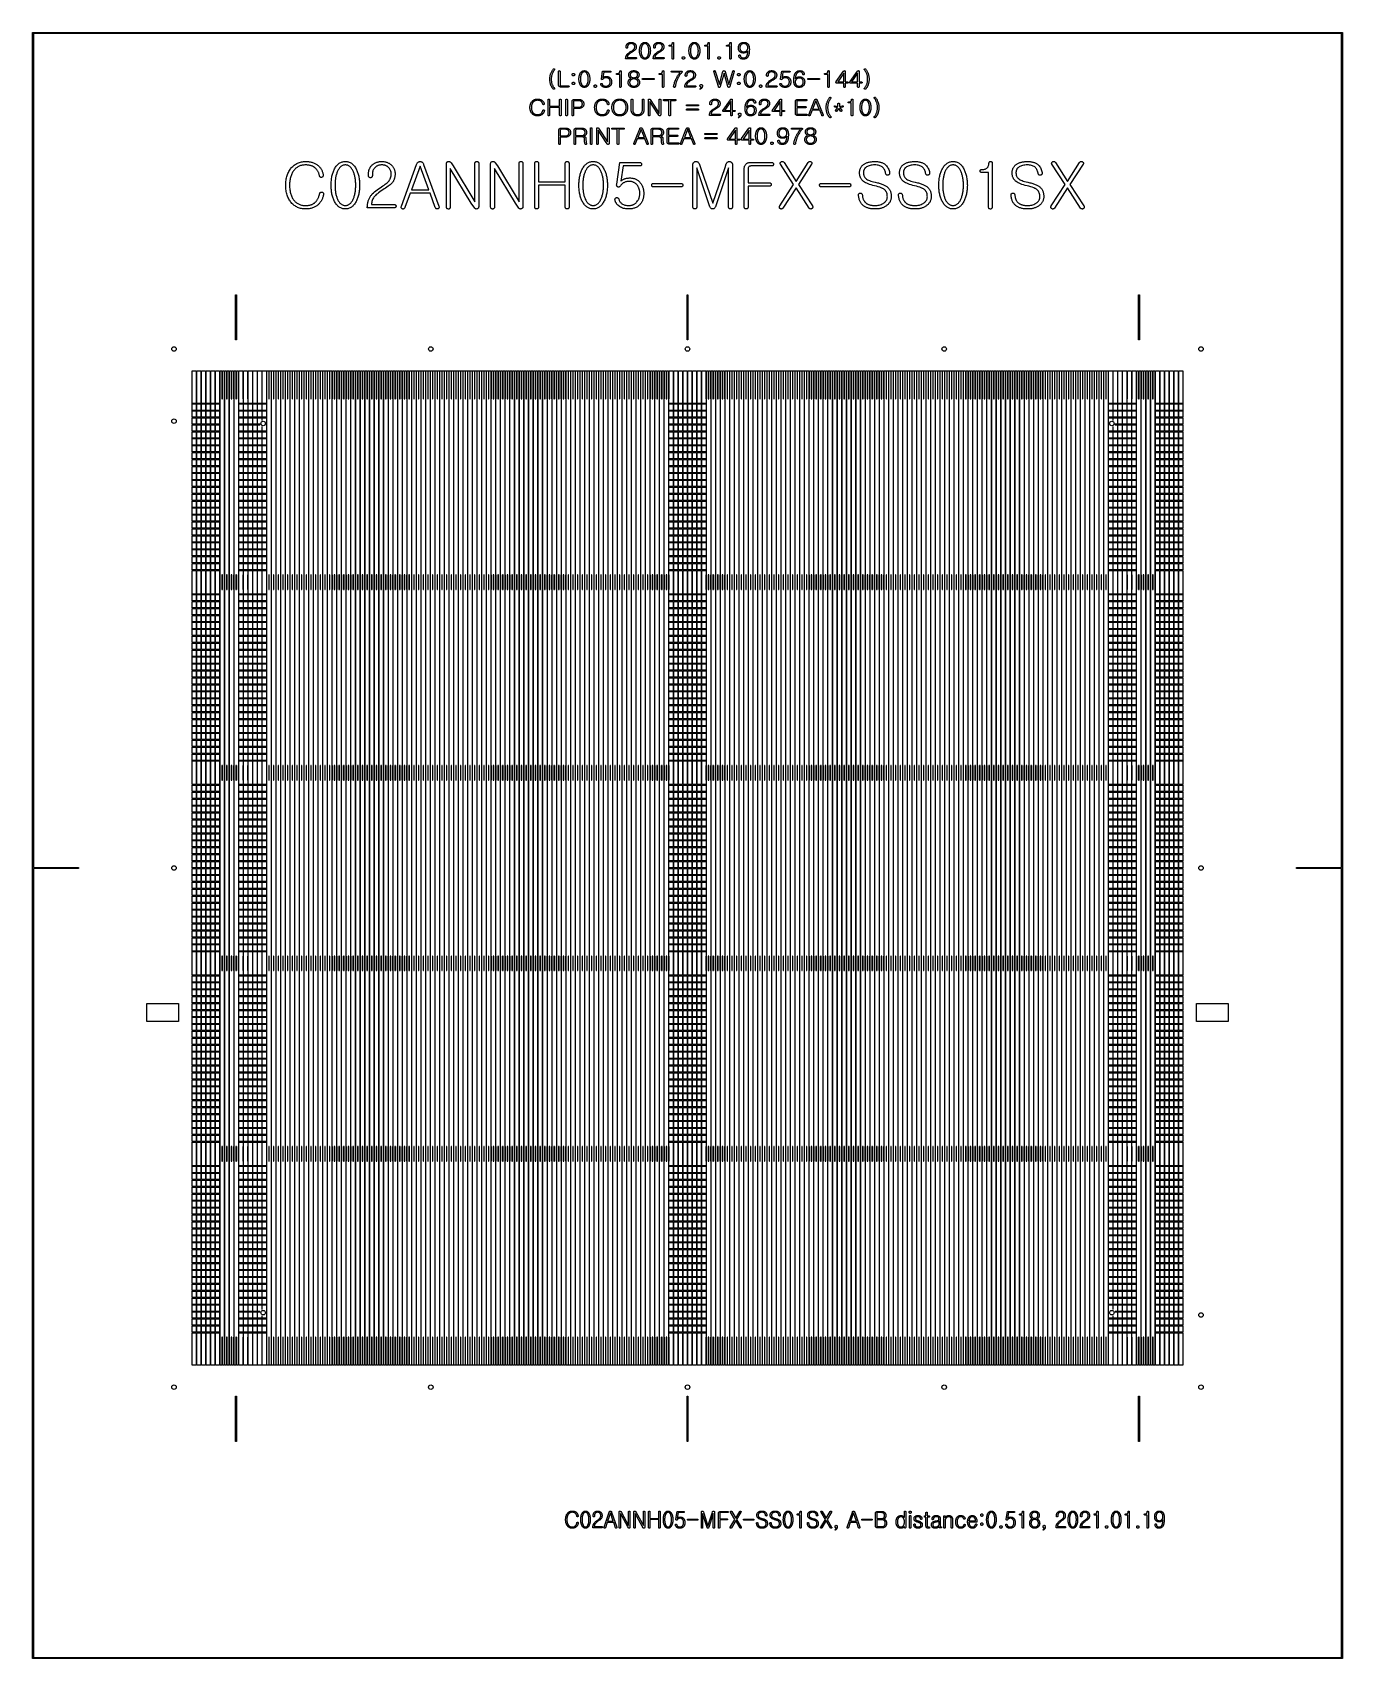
# Model space of a CAD drawing. Extents: x -145 to 145, y -175 to 185.
import ezdxf

# ---------------------------------------------------------------- set-up
doc = ezdxf.new("R2010")
doc.units = 0
doc.layers.add('screen_exp-1p', color=7, linetype='CONTINUOUS')

msp = doc.modelspace()

# ---------------------------------------------------------------- linework, layer by layer
at = {"layer": 'screen_exp-1p'}
for points in [[(-145.1, 185.1), (145.1, 185.1), (145.1, -175.1), (-145.1, -175.1), (-145.1, 185.1)], [(-144.9, 0.1), (-134.9, 0.1), (-134.9, -0.1), (-144.9, -0.1), (-144.9, -174.9), (144.9, -174.9), (144.9, -0.1), (134.9, -0.1), (134.9, 0.1), (144.9, 0.1), (144.9, 184.9), (-144.9, 184.9), (-144.9, 0.1)], [(-12.482638, 182.910835), (-12.417713, 182.90965), (-12.354415, 182.906094), (-12.292744, 182.900167), (-12.2327, 182.89187), (-12.174284, 182.881202), (-12.117495, 182.868164), (-12.062333, 182.852755), (-12.008798, 182.834975), (-11.95689, 182.814825), (-11.90661, 182.792304), (-11.857957, 182.767412), (-11.810931, 182.74015), (-11.765532, 182.710517), (-11.72176, 182.678514), (-11.679616, 182.64414), (-11.639099, 182.607395), (-11.60505, 182.57319), (-11.573197, 182.538007), (-11.543542, 182.501846), (-11.516083, 182.464706), (-11.49082, 182.426588), (-11.467755, 182.387492), (-11.446886, 182.347417), (-11.428214, 182.306364), (-11.411739, 182.264332), (-11.39746, 182.221322), (-11.385378, 182.177334), (-11.375493, 182.132367), (-11.367804, 182.086423), (-11.362312, 182.039499), (-11.359017, 181.991598), (-11.357919, 181.942718), (-11.358916, 181.889172), (-11.361906, 181.836905), (-11.366889, 181.785918), (-11.373866, 181.73621), (-11.382835, 181.687782), (-11.393799, 181.640633), (-11.406755, 181.594763), (-11.421705, 181.550173), (-11.438648, 181.506862), (-11.457585, 181.46483), (-11.478515, 181.424078), (-11.501438, 181.384605), (-11.526354, 181.346412), (-11.553264, 181.309498), (-11.582167, 181.273863), (-11.613064, 181.239508), (-11.658869, 181.194203), (-11.715577, 181.144984), (-11.783187, 181.091852), (-11.861699, 181.034807), (-11.951114, 180.973848), (-12.05143, 180.908976), (-12.162649, 180.84019), (-12.284771, 180.767491), (-12.388911, 180.70006), (-12.521446, 180.62149), (-12.643079, 180.544727), (-12.75381, 180.469771), (-12.853639, 180.39662), (-12.942565, 180.325275), (-13.020589, 180.255737), (-13.087711, 180.188005), (-13.143931, 180.122079), (-13.185994, 180.064733), (-13.223663, 180.003473), (-13.25694, 179.938299), (-13.285822, 179.869213), (-13.310312, 179.796213), (-13.330408, 179.719299), (-13.34611, 179.638472), (-13.357419, 179.553732), (-11.42561, 179.553732), (-11.393392, 179.551323), (-11.364428, 179.544099), (-11.338718, 179.532057), (-11.316263, 179.5152), (-11.298038, 179.49473), (-11.285021, 179.471851), (-11.27721, 179.446565), (-11.274606, 179.41887), (-11.27721, 179.393282), (-11.285021, 179.3695), (-11.298038, 179.347525), (-11.316263, 179.327356), (-11.338718, 179.308391), (-11.364428, 179.294845), (-11.393392, 179.286717), (-11.42561, 179.284007), (-13.701083, 179.284007), (-13.700615, 179.349689), (-13.69791, 179.414279), (-13.692967, 179.477778), (-13.685787, 179.540185), (-13.67637, 179.601502), (-13.664715, 179.661727), (-13.650823, 179.720861), (-13.634693, 179.778903), (-13.616326, 179.835855), (-13.595722, 179.891715), (-13.57288, 179.946484), (-13.547801, 180.000161), (-13.520485, 180.052748), (-13.490931, 180.104243), (-13.459139, 180.154647), (-13.42511, 180.20396), (-13.392078, 180.248305), (-13.356768, 180.292237), (-13.279314, 180.378859), (-13.192747, 180.463825), (-13.097067, 180.547136), (-12.992276, 180.62879), (-12.878372, 180.70879), (-12.755356, 180.787133), (-12.623228, 180.863821), (-12.49834, 180.93667), (-12.38403, 181.005908), (-12.280296, 181.071533), (-12.187139, 181.133545), (-12.104558, 181.191945), (-12.032555, 181.246733), (-11.971128, 181.297908), (-11.920278, 181.345471), (-11.86536, 181.408537), (-11.817765, 181.474915), (-11.796713, 181.509345), (-11.777492, 181.544604), (-11.760101, 181.58069), (-11.744541, 181.617604), (-11.730812, 181.655345), (-11.718913, 181.693915), (-11.708844, 181.733313), (-11.700607, 181.773538), (-11.6942, 181.814591), (-11.689623, 181.856472), (-11.686877, 181.899181), (-11.685962, 181.942718), (-11.686735, 181.978465), (-11.689054, 182.01346), (-11.698329, 182.081192), (-11.713787, 182.145914), (-11.735429, 182.207625), (-11.763254, 182.266327), (-11.797262, 182.322017), (-11.837454, 182.374698), (-11.883829, 182.424368), (-11.912407, 182.450614), (-11.942164, 182.475167), (-11.973101, 182.498027), (-12.005218, 182.519193), (-12.038515, 182.538666), (-12.072991, 182.556446), (-12.108647, 182.572532), (-12.145482, 182.586925), (-12.183498, 182.599625), (-12.222693, 182.610631), (-12.263068, 182.619944), (-12.304622, 182.627564), (-12.347357, 182.633491), (-12.391271, 182.637724), (-12.436364, 182.640264), (-12.482638, 182.641111), (-12.528891, 182.640264), (-12.573924, 182.637724), (-12.617736, 182.633491), (-12.660328, 182.627564), (-12.701699, 182.619944), (-12.74185, 182.610631), (-12.780781, 182.599625), (-12.818491, 182.586925), (-12.854981, 182.572532), (-12.890251, 182.556446), (-12.9243, 182.538666), (-12.957128, 182.519193), (-12.988737, 182.498027), (-13.019125, 182.475167), (-13.048292, 182.450614), (-13.076239, 182.424368), (-13.122614, 182.374698), (-13.162806, 182.322017), (-13.196815, 182.266327), (-13.22464, 182.207625), (-13.246281, 182.145914), (-13.26174, 182.081192), (-13.271015, 182.01346), (-13.273334, 181.978465), (-13.274106, 181.942718), (-13.274106, 181.803039), (-13.27492, 181.785429), (-13.277361, 181.768721), (-13.287124, 181.738016), (-13.303396, 181.710923), (-13.326177, 181.687443), (-13.35091, 181.668478), (-13.378247, 181.654932), (-13.408188, 181.646804), (-13.440731, 181.644094), (-13.473275, 181.646804), (-13.503216, 181.654932), (-13.530553, 181.668478), (-13.555286, 181.687443), (-13.575789, 181.713633), (-13.590434, 181.744037), (-13.599221, 181.778655), (-13.602149, 181.817489), (-13.602149, 181.942718), (-13.601071, 181.991598), (-13.597837, 182.039499), (-13.592447, 182.086423), (-13.584901, 182.132367), (-13.575199, 182.177334), (-13.563341, 182.221322), (-13.549327, 182.264332), (-13.533156, 182.306364), (-13.51483, 182.347417), (-13.494348, 182.387492), (-13.471709, 182.426588), (-13.446915, 182.464706), (-13.419964, 182.501846), (-13.390858, 182.538007), (-13.359595, 182.57319), (-13.326177, 182.607395), (-13.28627, 182.64414), (-13.244654, 182.678514), (-13.20133, 182.710517), (-13.156297, 182.74015), (-13.109556, 182.767412), (-13.061106, 182.792304), (-13.010948, 182.814825), (-12.959081, 182.834975), (-12.905506, 182.852755), (-12.850222, 182.868164), (-12.793229, 182.881202), (-12.734528, 182.89187), (-12.674118, 182.900167), (-12.612, 182.906094), (-12.548173, 182.90965), (-12.482638, 182.910835)], [(-9.433052, 182.910835), (-9.363021, 182.908596), (-9.294821, 182.901879), (-9.228452, 182.890685), (-9.163913, 182.875012), (-9.101205, 182.854862), (-9.040328, 182.830234), (-8.981281, 182.801128), (-8.924065, 182.767544), (-8.868679, 182.729482), (-8.815124, 182.686943), (-8.763399, 182.639925), (-8.713505, 182.58843), (-8.665442, 182.532457), (-8.619209, 182.472006), (-8.574807, 182.407078), (-8.532235, 182.337671), (-8.495664, 182.271707), (-8.461452, 182.203862), (-8.4296, 182.134136), (-8.400107, 182.062528), (-8.372973, 181.989039), (-8.348199, 181.913668), (-8.325785, 181.836416), (-8.30573, 181.757282), (-8.288034, 181.676267), (-8.272697, 181.593371), (-8.259721, 181.508593), (-8.249103, 181.421933), (-8.240845, 181.333392), (-8.234946, 181.24297), (-8.231407, 181.150666), (-8.230228, 181.056481), (-8.231407, 180.962879), (-8.234946, 180.871121), (-8.240845, 180.781206), (-8.249103, 180.693136), (-8.259721, 180.606909), (-8.272697, 180.522526), (-8.288034, 180.439987), (-8.30573, 180.359292), (-8.325785, 180.280441), (-8.348199, 180.203433), (-8.372973, 180.128269), (-8.400107, 180.054949), (-8.4296, 179.983473), (-8.461452, 179.913841), (-8.495664, 179.846052), (-8.532235, 179.780107), (-8.574807, 179.710118), (-8.619209, 179.644643), (-8.665442, 179.583684), (-8.713505, 179.527241), (-8.763399, 179.475313), (-8.815124, 179.427901), (-8.868679, 179.385004), (-8.924065, 179.346622), (-8.981281, 179.312756), (-9.040328, 179.283405), (-9.101205, 179.25857), (-9.163913, 179.238251), (-9.228452, 179.222447), (-9.294821, 179.211158), (-9.363021, 179.204385), (-9.433052, 179.202127), (-9.503713, 179.204385), (-9.572503, 179.211158), (-9.639421, 179.222447), (-9.704468, 179.238251), (-9.767644, 179.25857), (-9.828949, 179.283405), (-9.888382, 179.312756), (-9.945944, 179.346622), (-10.001635, 179.385004), (-10.055455, 179.427901), (-10.107403, 179.475313), (-10.15748, 179.527241), (-10.205686, 179.583684), (-10.25202, 179.644643), (-10.296483, 179.710118), (-10.339075, 179.780107), (-10.375016, 179.846052), (-10.408638, 179.913841), (-10.439941, 179.983473), (-10.468926, 180.054949), (-10.495591, 180.128269), (-10.519938, 180.203433), (-10.541966, 180.280441), (-10.561676, 180.359292), (-10.579067, 180.439987), (-10.594138, 180.522526), (-10.606892, 180.606909), (-10.617326, 180.693136), (-10.625442, 180.781206), (-10.631239, 180.871121), (-10.634717, 180.962879), (-10.635876, 181.056481), (-10.634717, 181.150666), (-10.631239, 181.24297), (-10.625442, 181.333392), (-10.617326, 181.421933), (-10.606892, 181.508593), (-10.594138, 181.593371), (-10.579067, 181.676267), (-10.561676, 181.757282), (-10.541966, 181.836416), (-10.519938, 181.913668), (-10.495591, 181.989039), (-10.468926, 182.062528), (-10.439941, 182.134136), (-10.408638, 182.203862), (-10.375016, 182.271707), (-10.339075, 182.337671), (-10.296483, 182.407078), (-10.25202, 182.472006), (-10.205686, 182.532457), (-10.15748, 182.58843), (-10.107403, 182.639925), (-10.055455, 182.686943), (-10.001635, 182.729482), (-9.945944, 182.767544), (-9.888382, 182.801128), (-9.828949, 182.830234), (-9.767644, 182.854862), (-9.704468, 182.875012), (-9.639421, 182.890685), (-9.572503, 182.901879), (-9.503713, 182.908596), (-9.433052, 182.910835)], [(-9.433052, 182.641111), (-9.485061, 182.639192), (-9.535647, 182.633434), (-9.584808, 182.623839), (-9.632546, 182.610406), (-9.67886, 182.593134), (-9.723751, 182.572024), (-9.767217, 182.547076), (-9.80926, 182.51829), (-9.849879, 182.485666), (-9.889074, 182.449203), (-9.926845, 182.408903), (-9.963193, 182.364764), (-9.998116, 182.316787), (-10.031616, 182.264972), (-10.063692, 182.209319), (-10.094345, 182.149827), (-10.120197, 182.09361), (-10.144381, 182.035736), (-10.166897, 181.976207), (-10.187746, 181.915023), (-10.206926, 181.852182), (-10.224439, 181.787686), (-10.240284, 181.721535), (-10.254461, 181.653727), (-10.26697, 181.584264), (-10.277811, 181.513146), (-10.286985, 181.440371), (-10.29449, 181.365941), (-10.300328, 181.289856), (-10.304497, 181.212114), (-10.306999, 181.132717), (-10.307833, 181.051664), (-10.306999, 180.971778), (-10.304497, 180.893472), (-10.300328, 180.816747), (-10.29449, 180.741602), (-10.286985, 180.668037), (-10.277811, 180.596053), (-10.26697, 180.52565), (-10.254461, 180.456826), (-10.240284, 180.389583), (-10.224439, 180.323921), (-10.206926, 180.259839), (-10.187746, 180.197337), (-10.166897, 180.136416), (-10.144381, 180.077075), (-10.120197, 180.019315), (-10.094345, 179.963135), (-10.063692, 179.903643), (-10.031616, 179.84799), (-9.998116, 179.796175), (-9.963193, 179.748198), (-9.926845, 179.704059), (-9.889074, 179.663759), (-9.849879, 179.627296), (-9.80926, 179.594672), (-9.767217, 179.565886), (-9.723751, 179.540938), (-9.67886, 179.519828), (-9.632546, 179.502556), (-9.584808, 179.489123), (-9.535647, 179.479527), (-9.485061, 179.47377), (-9.433052, 179.471851), (-9.382283, 179.47377), (-9.332816, 179.479527), (-9.284651, 179.489123), (-9.237788, 179.502556), (-9.192227, 179.519828), (-9.147967, 179.540938), (-9.105009, 179.565886), (-9.063353, 179.594672), (-9.022998, 179.627296), (-8.983945, 179.663759), (-8.946194, 179.704059), (-8.909745, 179.748198), (-8.874598, 179.796175), (-8.840752, 179.84799), (-8.808208, 179.903643), (-8.776966, 179.963135), (-8.750483, 180.019315), (-8.725709, 180.077075), (-8.702644, 180.136416), (-8.681287, 180.197337), (-8.661638, 180.259839), (-8.643698, 180.323921), (-8.627467, 180.389583), (-8.612944, 180.456826), (-8.60013, 180.52565), (-8.589025, 180.596053), (-8.579628, 180.668037), (-8.571939, 180.741602), (-8.565959, 180.816747), (-8.561688, 180.893472), (-8.559125, 180.971778), (-8.558271, 181.051664), (-8.559125, 181.132717), (-8.561688, 181.212114), (-8.565959, 181.289856), (-8.571939, 181.365941), (-8.579628, 181.440371), (-8.589025, 181.513146), (-8.60013, 181.584264), (-8.612944, 181.653727), (-8.627467, 181.721535), (-8.643698, 181.787686), (-8.661638, 181.852182), (-8.681287, 181.915023), (-8.702644, 181.976207), (-8.725709, 182.035736), (-8.750483, 182.09361), (-8.776966, 182.149827), (-8.808208, 182.209319), (-8.840752, 182.264972), (-8.874598, 182.316787), (-8.909745, 182.364764), (-8.946194, 182.408903), (-8.983945, 182.449203), (-9.022998, 182.485666), (-9.063353, 182.51829), (-9.105009, 182.547076), (-9.147967, 182.572024), (-9.192227, 182.593134), (-9.237788, 182.610406), (-9.284651, 182.623839), (-9.332816, 182.633434), (-9.382283, 182.639192), (-9.433052, 182.641111)], [(-6.362638, 182.910835), (-6.297713, 182.90965), (-6.234415, 182.906094), (-6.172744, 182.900167), (-6.1127, 182.89187), (-6.054284, 182.881202), (-5.997495, 182.868164), (-5.942333, 182.852755), (-5.888798, 182.834975), (-5.83689, 182.814825), (-5.78661, 182.792304), (-5.737957, 182.767412), (-5.690931, 182.74015), (-5.645532, 182.710517), (-5.60176, 182.678514), (-5.559616, 182.64414), (-5.519099, 182.607395), (-5.48505, 182.57319), (-5.453197, 182.538007), (-5.423542, 182.501846), (-5.396083, 182.464706), (-5.37082, 182.426588), (-5.347755, 182.387492), (-5.326886, 182.347417), (-5.308214, 182.306364), (-5.291739, 182.264332), (-5.27746, 182.221322), (-5.265378, 182.177334), (-5.255493, 182.132367), (-5.247804, 182.086423), (-5.242312, 182.039499), (-5.239017, 181.991598), (-5.237919, 181.942718), (-5.238916, 181.889172), (-5.241906, 181.836905), (-5.246889, 181.785918), (-5.253866, 181.73621), (-5.262835, 181.687782), (-5.273799, 181.640633), (-5.286755, 181.594763), (-5.301705, 181.550173), (-5.318648, 181.506862), (-5.337585, 181.46483), (-5.358515, 181.424078), (-5.381438, 181.384605), (-5.406354, 181.346412), (-5.433264, 181.309498), (-5.462167, 181.273863), (-5.493064, 181.239508), (-5.538869, 181.194203), (-5.595577, 181.144984), (-5.663187, 181.091852), (-5.741699, 181.034807), (-5.831114, 180.973848), (-5.93143, 180.908976), (-6.042649, 180.84019), (-6.164771, 180.767491), (-6.268911, 180.70006), (-6.401446, 180.62149), (-6.523079, 180.544727), (-6.63381, 180.469771), (-6.733639, 180.39662), (-6.822565, 180.325275), (-6.900589, 180.255737), (-6.967711, 180.188005), (-7.023931, 180.122079), (-7.065994, 180.064733), (-7.103663, 180.003473), (-7.13694, 179.938299), (-7.165822, 179.869213), (-7.190312, 179.796213), (-7.210408, 179.719299), (-7.22611, 179.638472), (-7.237419, 179.553732), (-5.30561, 179.553732), (-5.273392, 179.551323), (-5.244428, 179.544099), (-5.218718, 179.532057), (-5.196263, 179.5152), (-5.178038, 179.49473), (-5.165021, 179.471851), (-5.15721, 179.446565), (-5.154606, 179.41887), (-5.15721, 179.393282), (-5.165021, 179.3695), (-5.178038, 179.347525), (-5.196263, 179.327356), (-5.218718, 179.308391), (-5.244428, 179.294845), (-5.273392, 179.286717), (-5.30561, 179.284007), (-7.581083, 179.284007), (-7.580615, 179.349689), (-7.57791, 179.414279), (-7.572967, 179.477778), (-7.565787, 179.540185), (-7.55637, 179.601502), (-7.544715, 179.661727), (-7.530823, 179.720861), (-7.514693, 179.778903), (-7.496326, 179.835855), (-7.475722, 179.891715), (-7.45288, 179.946484), (-7.427801, 180.000161), (-7.400485, 180.052748), (-7.370931, 180.104243), (-7.339139, 180.154647), (-7.30511, 180.20396), (-7.272078, 180.248305), (-7.236768, 180.292237), (-7.159314, 180.378859), (-7.072747, 180.463825), (-6.977067, 180.547136), (-6.872276, 180.62879), (-6.758372, 180.70879), (-6.635356, 180.787133), (-6.503228, 180.863821), (-6.37834, 180.93667), (-6.26403, 181.005908), (-6.160296, 181.071533), (-6.067139, 181.133545), (-5.984558, 181.191945), (-5.912555, 181.246733), (-5.851128, 181.297908), (-5.800278, 181.345471), (-5.74536, 181.408537), (-5.697765, 181.474915), (-5.676713, 181.509345), (-5.657492, 181.544604), (-5.640101, 181.58069), (-5.624541, 181.617604), (-5.610812, 181.655345), (-5.598913, 181.693915), (-5.588844, 181.733313), (-5.580607, 181.773538), (-5.5742, 181.814591), (-5.569623, 181.856472), (-5.566877, 181.899181), (-5.565962, 181.942718), (-5.566735, 181.978465), (-5.569054, 182.01346), (-5.578329, 182.081192), (-5.593787, 182.145914), (-5.615429, 182.207625), (-5.643254, 182.266327), (-5.677262, 182.322017), (-5.717454, 182.374698), (-5.763829, 182.424368), (-5.792407, 182.450614), (-5.822164, 182.475167), (-5.853101, 182.498027), (-5.885218, 182.519193), (-5.918515, 182.538666), (-5.952991, 182.556446), (-5.988647, 182.572532), (-6.025482, 182.586925), (-6.063498, 182.599625), (-6.102693, 182.610631), (-6.143068, 182.619944), (-6.184622, 182.627564), (-6.227357, 182.633491), (-6.271271, 182.637724), (-6.316364, 182.640264), (-6.362638, 182.641111), (-6.408891, 182.640264), (-6.453924, 182.637724), (-6.497736, 182.633491), (-6.540328, 182.627564), (-6.581699, 182.619944), (-6.62185, 182.610631), (-6.660781, 182.599625), (-6.698491, 182.586925), (-6.734981, 182.572532), (-6.770251, 182.556446), (-6.8043, 182.538666), (-6.837128, 182.519193), (-6.868737, 182.498027), (-6.899125, 182.475167), (-6.928292, 182.450614), (-6.956239, 182.424368), (-7.002614, 182.374698), (-7.042806, 182.322017), (-7.076815, 182.266327), (-7.10464, 182.207625), (-7.126281, 182.145914), (-7.14174, 182.081192), (-7.151015, 182.01346), (-7.153334, 181.978465), (-7.154106, 181.942718), (-7.154106, 181.803039), (-7.15492, 181.785429), (-7.157361, 181.768721), (-7.167124, 181.738016), (-7.183396, 181.710923), (-7.206177, 181.687443), (-7.23091, 181.668478), (-7.258247, 181.654932), (-7.288188, 181.646804), (-7.320731, 181.644094), (-7.353275, 181.646804), (-7.383216, 181.654932), (-7.410553, 181.668478), (-7.435286, 181.687443), (-7.455789, 181.713633), (-7.470434, 181.744037), (-7.479221, 181.778655), (-7.482149, 181.817489), (-7.482149, 181.942718), (-7.481071, 181.991598), (-7.477837, 182.039499), (-7.472447, 182.086423), (-7.464901, 182.132367), (-7.455199, 182.177334), (-7.443341, 182.221322), (-7.429327, 182.264332), (-7.413156, 182.306364), (-7.39483, 182.347417), (-7.374348, 182.387492), (-7.351709, 182.426588), (-7.326915, 182.464706), (-7.299964, 182.501846), (-7.270858, 182.538007), (-7.239595, 182.57319), (-7.206177, 182.607395), (-7.16627, 182.64414), (-7.124654, 182.678514), (-7.08133, 182.710517), (-7.036297, 182.74015), (-6.989556, 182.767412), (-6.941106, 182.792304), (-6.890948, 182.814825), (-6.839081, 182.834975), (-6.785506, 182.852755), (-6.730222, 182.868164), (-6.673229, 182.881202), (-6.614528, 182.89187), (-6.554118, 182.900167), (-6.492, 182.906094), (-6.428173, 182.90965), (-6.362638, 182.910835)], [(-3.963931, 182.053497), (-3.993302, 182.055228), (-4.01893, 182.060421), (-4.040816, 182.069076), (-4.058959, 182.081192), (-4.07336, 182.096771), (-4.084018, 182.115811), (-4.090933, 182.138313), (-4.094106, 182.164277), (-4.093456, 182.190241), (-4.088899, 182.212743), (-4.080438, 182.231783), (-4.068071, 182.247362), (-4.051799, 182.259478), (-4.031622, 182.268133), (-4.00754, 182.273325), (-3.979552, 182.275056), (-3.90885, 182.276712), (-3.842542, 182.281679), (-3.780627, 182.289957), (-3.723106, 182.301547), (-3.669978, 182.316448), (-3.621243, 182.334661), (-3.576902, 182.356184), (-3.536954, 182.38102), (-3.495217, 182.41481), (-3.458523, 182.453568), (-3.426874, 182.497293), (-3.40027, 182.545985), (-3.378709, 182.599644), (-3.362193, 182.65827), (-3.350721, 182.721862), (-3.344294, 182.790422), (-3.340958, 182.81759), (-3.333554, 182.841297), (-3.322083, 182.861541), (-3.306543, 182.878324), (-3.286935, 182.891644), (-3.26326, 182.901503), (-3.235516, 182.9079), (-3.203704, 182.910835), (-3.171974, 182.910007), (-3.144474, 182.905115), (-3.121205, 182.89616), (-3.102167, 182.88314), (-3.08736, 182.866057), (-3.076783, 182.844909), (-3.070437, 182.819698), (-3.068321, 182.790422), (-3.068321, 179.375521), (-3.069135, 179.355578), (-3.071576, 179.336688), (-3.075644, 179.318852), (-3.081339, 179.302069), (-3.097611, 179.271665), (-3.120392, 179.245475), (-3.1448, 179.224403), (-3.17116, 179.209352), (-3.199473, 179.200321), (-3.214362, 179.198063), (-3.229739, 179.19731), (-3.262283, 179.202127), (-3.292224, 179.21176), (-3.319561, 179.226209), (-3.344294, 179.245475), (-3.364797, 179.273772), (-3.379441, 179.305682), (-3.388228, 179.341203), (-3.391157, 179.380338), (-3.391157, 182.053497), (-3.963931, 182.053497)], [(1.526948, 182.910835), (1.596979, 182.908596), (1.665179, 182.901879), (1.731548, 182.890685), (1.796087, 182.875012), (1.858795, 182.854862), (1.919672, 182.830234), (1.978719, 182.801128), (2.035935, 182.767544), (2.091321, 182.729482), (2.144876, 182.686943), (2.196601, 182.639925), (2.246495, 182.58843), (2.294558, 182.532457), (2.340791, 182.472006), (2.385193, 182.407078), (2.427765, 182.337671), (2.464336, 182.271707), (2.498548, 182.203862), (2.5304, 182.134136), (2.559893, 182.062528), (2.587027, 181.989039), (2.611801, 181.913668), (2.634215, 181.836416), (2.65427, 181.757282), (2.671966, 181.676267), (2.687303, 181.593371), (2.700279, 181.508593), (2.710897, 181.421933), (2.719155, 181.333392), (2.725054, 181.24297), (2.728593, 181.150666), (2.729772, 181.056481), (2.728593, 180.962879), (2.725054, 180.871121), (2.719155, 180.781206), (2.710897, 180.693136), (2.700279, 180.606909), (2.687303, 180.522526), (2.671966, 180.439987), (2.65427, 180.359292), (2.634215, 180.280441), (2.611801, 180.203433), (2.587027, 180.128269), (2.559893, 180.054949), (2.5304, 179.983473), (2.498548, 179.913841), (2.464336, 179.846052), (2.427765, 179.780107), (2.385193, 179.710118), (2.340791, 179.644643), (2.294558, 179.583684), (2.246495, 179.527241), (2.196601, 179.475313), (2.144876, 179.427901), (2.091321, 179.385004), (2.035935, 179.346622), (1.978719, 179.312756), (1.919672, 179.283405), (1.858795, 179.25857), (1.796087, 179.238251), (1.731548, 179.222447), (1.665179, 179.211158), (1.596979, 179.204385), (1.526948, 179.202127), (1.456287, 179.204385), (1.387497, 179.211158), (1.320579, 179.222447), (1.255532, 179.238251), (1.192356, 179.25857), (1.131051, 179.283405), (1.071618, 179.312756), (1.014056, 179.346622), (0.958365, 179.385004), (0.904545, 179.427901), (0.852597, 179.475313), (0.80252, 179.527241), (0.754314, 179.583684), (0.70798, 179.644643), (0.663517, 179.710118), (0.620925, 179.780107), (0.584984, 179.846052), (0.551362, 179.913841), (0.520059, 179.983473), (0.491074, 180.054949), (0.464409, 180.128269), (0.440062, 180.203433), (0.418034, 180.280441), (0.398324, 180.359292), (0.380933, 180.439987), (0.365862, 180.522526), (0.353108, 180.606909), (0.342674, 180.693136), (0.334558, 180.781206), (0.328761, 180.871121), (0.325283, 180.962879), (0.324124, 181.056481), (0.325283, 181.150666), (0.328761, 181.24297), (0.334558, 181.333392), (0.342674, 181.421933), (0.353108, 181.508593), (0.365862, 181.593371), (0.380933, 181.676267), (0.398324, 181.757282), (0.418034, 181.836416), (0.440062, 181.913668), (0.464409, 181.989039), (0.491074, 182.062528), (0.520059, 182.134136), (0.551362, 182.203862), (0.584984, 182.271707), (0.620925, 182.337671), (0.663517, 182.407078), (0.70798, 182.472006), (0.754314, 182.532457), (0.80252, 182.58843), (0.852597, 182.639925), (0.904545, 182.686943), (0.958365, 182.729482), (1.014056, 182.767544), (1.071618, 182.801128), (1.131051, 182.830234), (1.192356, 182.854862), (1.255532, 182.875012), (1.320579, 182.890685), (1.387497, 182.901879), (1.456287, 182.908596), (1.526948, 182.910835)], [(1.526948, 182.641111), (1.474939, 182.639192), (1.424353, 182.633434), (1.375192, 182.623839), (1.327454, 182.610406), (1.28114, 182.593134), (1.236249, 182.572024), (1.192783, 182.547076), (1.15074, 182.51829), (1.110121, 182.485666), (1.070926, 182.449203), (1.033155, 182.408903), (0.996807, 182.364764), (0.961884, 182.316787), (0.928384, 182.264972), (0.896308, 182.209319), (0.865655, 182.149827), (0.839803, 182.09361), (0.815619, 182.035736), (0.793103, 181.976207), (0.772254, 181.915023), (0.753074, 181.852182), (0.735561, 181.787686), (0.719716, 181.721535), (0.705539, 181.653727), (0.69303, 181.584264), (0.682189, 181.513146), (0.673015, 181.440371), (0.66551, 181.365941), (0.659672, 181.289856), (0.655503, 181.212114), (0.653001, 181.132717), (0.652167, 181.051664), (0.653001, 180.971778), (0.655503, 180.893472), (0.659672, 180.816747), (0.66551, 180.741602), (0.673015, 180.668037), (0.682189, 180.596053), (0.69303, 180.52565), (0.705539, 180.456826), (0.719716, 180.389583), (0.735561, 180.323921), (0.753074, 180.259839), (0.772254, 180.197337), (0.793103, 180.136416), (0.815619, 180.077075), (0.839803, 180.019315), (0.865655, 179.963135), (0.896308, 179.903643), (0.928384, 179.84799), (0.961884, 179.796175), (0.996807, 179.748198), (1.033155, 179.704059), (1.070926, 179.663759), (1.110121, 179.627296), (1.15074, 179.594672), (1.192783, 179.565886), (1.236249, 179.540938), (1.28114, 179.519828), (1.327454, 179.502556), (1.375192, 179.489123), (1.424353, 179.479527), (1.474939, 179.47377), (1.526948, 179.471851), (1.577717, 179.47377), (1.627184, 179.479527), (1.675349, 179.489123), (1.722212, 179.502556), (1.767773, 179.519828), (1.812033, 179.540938), (1.854991, 179.565886), (1.896647, 179.594672), (1.937002, 179.627296), (1.976055, 179.663759), (2.013806, 179.704059), (2.050255, 179.748198), (2.085402, 179.796175), (2.119248, 179.84799), (2.151792, 179.903643), (2.183034, 179.963135), (2.209517, 180.019315), (2.234291, 180.077075), (2.257356, 180.136416), (2.278713, 180.197337), (2.298362, 180.259839), (2.316302, 180.323921), (2.332533, 180.389583), (2.347056, 180.456826), (2.35987, 180.52565), (2.370975, 180.596053), (2.380372, 180.668037), (2.388061, 180.741602), (2.394041, 180.816747), (2.398312, 180.893472), (2.400875, 180.971778), (2.401729, 181.051664), (2.400875, 181.132717), (2.398312, 181.212114), (2.394041, 181.289856), (2.388061, 181.365941), (2.380372, 181.440371), (2.370975, 181.513146), (2.35987, 181.584264), (2.347056, 181.653727), (2.332533, 181.721535), (2.316302, 181.787686), (2.298362, 181.852182), (2.278713, 181.915023), (2.257356, 181.976207), (2.234291, 182.035736), (2.209517, 182.09361), (2.183034, 182.149827), (2.151792, 182.209319), (2.119248, 182.264972), (2.085402, 182.316787), (2.050255, 182.364764), (2.013806, 182.408903), (1.976055, 182.449203), (1.937002, 182.485666), (1.896647, 182.51829), (1.854991, 182.547076), (1.812033, 182.572024), (1.767773, 182.593134), (1.722212, 182.610406), (1.675349, 182.623839), (1.627184, 182.633434), (1.577717, 182.639192), (1.526948, 182.641111)], [(3.936069, 182.053497), (3.906698, 182.055228), (3.88107, 182.060421), (3.859184, 182.069076), (3.841041, 182.081192), (3.82664, 182.096771), (3.815982, 182.115811), (3.809067, 182.138313), (3.805894, 182.164277), (3.806544, 182.190241), (3.811101, 182.212743), (3.819562, 182.231783), (3.831929, 182.247362), (3.848201, 182.259478), (3.868378, 182.268133), (3.89246, 182.273325), (3.920448, 182.275056), (3.99115, 182.276712), (4.057458, 182.281679), (4.119373, 182.289957), (4.176894, 182.301547), (4.230022, 182.316448), (4.278757, 182.334661), (4.323098, 182.356184), (4.363046, 182.38102), (4.404783, 182.41481), (4.441477, 182.453568), (4.473126, 182.497293), (4.49973, 182.545985), (4.521291, 182.599644), (4.537807, 182.65827), (4.549279, 182.721862), (4.555706, 182.790422), (4.559042, 182.81759), (4.566446, 182.841297), (4.577917, 182.861541), (4.593457, 182.878324), (4.613065, 182.891644), (4.63674, 182.901503), (4.664484, 182.9079), (4.696296, 182.910835), (4.728026, 182.910007), (4.755526, 182.905115), (4.778795, 182.89616), (4.797833, 182.88314), (4.81264, 182.866057), (4.823217, 182.844909), (4.829563, 182.819698), (4.831679, 182.790422), (4.831679, 179.375521), (4.830865, 179.355578), (4.828424, 179.336688), (4.824356, 179.318852), (4.818661, 179.302069), (4.802389, 179.271665), (4.779608, 179.245475), (4.7552, 179.224403), (4.72884, 179.209352), (4.700527, 179.200321), (4.685638, 179.198063), (4.670261, 179.19731), (4.637717, 179.202127), (4.607776, 179.21176), (4.580439, 179.226209), (4.555706, 179.245475), (4.535203, 179.273772), (4.520559, 179.305682), (4.511772, 179.341203), (4.508843, 179.380338), (4.508843, 182.053497), (3.936069, 182.053497)], [(8.776069, 182.053497), (8.746698, 182.055228), (8.72107, 182.060421), (8.699184, 182.069076), (8.681041, 182.081192), (8.66664, 182.096771), (8.655982, 182.115811), (8.649067, 182.138313), (8.645894, 182.164277), (8.646544, 182.190241), (8.651101, 182.212743), (8.659562, 182.231783), (8.671929, 182.247362), (8.688201, 182.259478), (8.708378, 182.268133), (8.73246, 182.273325), (8.760448, 182.275056), (8.83115, 182.276712), (8.897458, 182.281679), (8.959373, 182.289957), (9.016894, 182.301547), (9.070022, 182.316448), (9.118757, 182.334661), (9.163098, 182.356184), (9.203046, 182.38102), (9.244783, 182.41481), (9.281477, 182.453568), (9.313126, 182.497293), (9.33973, 182.545985), (9.361291, 182.599644), (9.377807, 182.65827), (9.389279, 182.721862), (9.395706, 182.790422), (9.399042, 182.81759), (9.406446, 182.841297), (9.417917, 182.861541), (9.433457, 182.878324), (9.453065, 182.891644), (9.47674, 182.901503), (9.504484, 182.9079), (9.536296, 182.910835), (9.568026, 182.910007), (9.595526, 182.905115), (9.618795, 182.89616), (9.637833, 182.88314), (9.65264, 182.866057), (9.663217, 182.844909), (9.669563, 182.819698), (9.671679, 182.790422), (9.671679, 179.375521), (9.670865, 179.355578), (9.668424, 179.336688), (9.664356, 179.318852), (9.658661, 179.302069), (9.642389, 179.271665), (9.619608, 179.245475), (9.5952, 179.224403), (9.56884, 179.209352), (9.540527, 179.200321), (9.525638, 179.198063), (9.510261, 179.19731), (9.477717, 179.202127), (9.447776, 179.21176), (9.420439, 179.226209), (9.395706, 179.245475), (9.375203, 179.273772), (9.360559, 179.305682), (9.351772, 179.341203), (9.348843, 179.380338), (9.348843, 182.053497), (8.776069, 182.053497)], [(12.367186, 179.202127), (12.269148, 179.204911), (12.175503, 179.213265), (12.086251, 179.227188), (12.001393, 179.24668), (11.920928, 179.27174), (11.844856, 179.30237), (11.773178, 179.338569), (11.705894, 179.380338), (11.66979, 179.405737), (11.63568, 179.432567), (11.603563, 179.460826), (11.57344, 179.490515), (11.545309, 179.521634), (11.519173, 179.554183), (11.495029, 179.588162), (11.472879, 179.623571), (11.452722, 179.66041), (11.434558, 179.698678), (11.418388, 179.738377), (11.404211, 179.779505), (11.392027, 179.822064), (11.381837, 179.866052), (11.37364, 179.91147), (11.367436, 179.958318), (11.365077, 179.991507), (11.368413, 180.021234), (11.377444, 180.047499), (11.39217, 180.070302), (11.412591, 180.089643), (11.438708, 180.105522), (11.470519, 180.11794), (11.508026, 180.126896), (11.545208, 180.130207), (11.578647, 180.1281), (11.608343, 180.120574), (11.634297, 180.10763), (11.656508, 180.089267), (11.674977, 180.065485), (11.689703, 180.036285), (11.700686, 180.001667), (11.711589, 179.945374), (11.726071, 179.892091), (11.744133, 179.841819), (11.765774, 179.794557), (11.790996, 179.750305), (11.819797, 179.709064), (11.852179, 179.670833), (11.88814, 179.635612), (11.934515, 179.597231), (11.985121, 179.563967), (12.039957, 179.53582), (12.099024, 179.512791), (12.162322, 179.49488), (12.229851, 179.482086), (12.30161, 179.47441), (12.377601, 179.471851), (12.4422, 179.47345), (12.504522, 179.478248), (12.564565, 179.486244), (12.622331, 179.497439), (12.677818, 179.511832), (12.731028, 179.529423), (12.781959, 179.550213), (12.830612, 179.574202), (12.876987, 179.601389), (12.921084, 179.631774), (12.962903, 179.665358), (13.002444, 179.70214), (13.039707, 179.742121), (13.074692, 179.7853), (13.107399, 179.831678), (13.137827, 179.881254), (13.16256, 179.926841), (13.185992, 179.975703), (13.208122, 180.027838), (13.22895, 180.083246), (13.248477, 180.141928), (13.266701, 180.203884), (13.283624, 180.269114), (13.299245, 180.337618), (13.313564, 180.409395), (13.326582, 180.484446), (13.338298, 180.56277), (13.348712, 180.644369), (13.365635, 180.817387), (13.377351, 181.003499), (13.343423, 180.958796), (13.30673, 180.9162), (13.267271, 180.875712), (13.225045, 180.83733), (13.180053, 180.801056), (13.132295, 180.766889), (13.08177, 180.734829), (13.028479, 180.704876), (12.958022, 180.67101), (12.884635, 180.64166), (12.80832, 180.616824), (12.729075, 180.596505), (12.646902, 180.580701), (12.561799, 180.569412), (12.473768, 180.562639), (12.382808, 180.560381), (12.330554, 180.561284), (12.279236, 180.563993), (12.228854, 180.568509), (12.179408, 180.574831), (12.130897, 180.582958), (12.083322, 180.592892), (12.036682, 180.604633), (11.990978, 180.618179), (11.94621, 180.633532), (11.902378, 180.65069), (11.859481, 180.669655), (11.817519, 180.690427), (11.776494, 180.713004), (11.736403, 180.737388), (11.697249, 180.763577), (11.65903, 180.791573), (11.613001, 180.828788), (11.569941, 180.868186), (11.529851, 180.909766), (11.492731, 180.953528), (11.45858, 180.999473), (11.427399, 181.047601), (11.399187, 181.09791), (11.373945, 181.150403), (11.351673, 181.205078), (11.33237, 181.261935), (11.316037, 181.320975), (11.302674, 181.382197), (11.29228, 181.445602), (11.284856, 181.511189), (11.280402, 181.578959), (11.278917, 181.648911), (11.280219, 181.724846), (11.284124, 181.798524), (11.290633, 181.869943), (11.299745, 181.939105), (11.311461, 182.00601), (11.32578, 182.070656), (11.342703, 182.133045), (11.362229, 182.193176), (11.384359, 182.251049), (11.409093, 182.306665), (11.43643, 182.360023), (11.46637, 182.411123), (11.498914, 182.459965), (11.534061, 182.50655), (11.571812, 182.550877), (11.612167, 182.592946), (11.653579, 182.63144), (11.697107, 182.667451), (11.74275, 182.700978), (11.790508, 182.732022), (11.840381, 182.760583), (11.89237, 182.786659), (11.946475, 182.810253), (12.002694, 182.831363), (12.061029, 182.849989), (12.12148, 182.866132), (12.184045, 182.879791), (12.248727, 182.890967), (12.315523, 182.899659), (12.384435, 182.905868), (12.455462, 182.909593), (12.528604, 182.910835), (12.588994, 182.909781), (12.647797, 182.90662), (12.705013, 182.901352), (12.760643, 182.893977), (12.814686, 182.884495), (12.867143, 182.872905), (12.918013, 182.859208), (12.967297, 182.843404), (13.014994, 182.825493), (13.061105, 182.805474), (13.105629, 182.783348), (13.148567, 182.759115), (13.189918, 182.732775), (13.229682, 182.704327), (13.26786, 182.673773), (13.304452, 182.641111), (13.352373, 182.592758), (13.397202, 182.540416), (13.43894, 182.484085), (13.477586, 182.423766), (13.51314, 182.359458), (13.545603, 182.291162), (13.574974, 182.218876), (13.601253, 182.142603), (13.62444, 182.06234), (13.644536, 181.978089), (13.661541, 181.889849), (13.675453, 181.79762), (13.686274, 181.701403), (13.694003, 181.601197), (13.698641, 181.497003), (13.700186, 181.38882), (13.699007, 181.24455), (13.695468, 181.105549), (13.689569, 180.971816), (13.681311, 180.843351), (13.670694, 180.720153), (13.657717, 180.602224), (13.64238, 180.489563), (13.624685, 180.38217), (13.604629, 180.280045), (13.582215, 180.183189), (13.557441, 180.0916), (13.530307, 180.005279), (13.500814, 179.924226), (13.468962, 179.848442), (13.43475, 179.777925), (13.398179, 179.712676), (13.35815, 179.650852), (13.314866, 179.593016), (13.268328, 179.539169), (13.218536, 179.489311), (13.165489, 179.443441), (13.109188, 179.40156), (13.049633, 179.363668), (12.986823, 179.329764), (12.920759, 179.299849), (12.85144, 179.273923), (12.778867, 179.251985), (12.70304, 179.234036), (12.623958, 179.220076), (12.541622, 179.210104), (12.456031, 179.204121), (12.367186, 179.202127)], [(13.377351, 181.687443), (13.376476, 181.738035), (13.373852, 181.787461), (13.369479, 181.83572), (13.363357, 181.882812), (13.355485, 181.928739), (13.345864, 181.973498), (13.334494, 182.017091), (13.321375, 182.059518), (13.306506, 182.100778), (13.289889, 182.140872), (13.271522, 182.179799), (13.251405, 182.217559), (13.22954, 182.254154), (13.205925, 182.289581), (13.180561, 182.323842), (13.153448, 182.356937), (13.122145, 182.391349), (13.089418, 182.42354), (13.055267, 182.453512), (13.019693, 182.481263), (12.982694, 182.506794), (12.944272, 182.530105), (12.904426, 182.551196), (12.863156, 182.570067), (12.820463, 182.586718), (12.776345, 182.601149), (12.730804, 182.613359), (12.683839, 182.62335), (12.63545, 182.63112), (12.585638, 182.636671), (12.534401, 182.640001), (12.481741, 182.641111), (12.432274, 182.640114), (12.384109, 182.637122), (12.337246, 182.632136), (12.291685, 182.625156), (12.247425, 182.616182), (12.204467, 182.605213), (12.16281, 182.59225), (12.122456, 182.577292), (12.083403, 182.56034), (12.045652, 182.541394), (12.009203, 182.520454), (11.974056, 182.497519), (11.94021, 182.47259), (11.907666, 182.445666), (11.876424, 182.416748), (11.846483, 182.385836), (11.817479, 182.35261), (11.790345, 182.317953), (11.765083, 182.281867), (11.741692, 182.244351), (11.720172, 182.205405), (11.700524, 182.165029), (11.682747, 182.123224), (11.666841, 182.079988), (11.652806, 182.035322), (11.640643, 181.989227), (11.630351, 181.941702), (11.62193, 181.892746), (11.615381, 181.842361), (11.610702, 181.790546), (11.607896, 181.737301), (11.60696, 181.682626), (11.60997, 181.594424), (11.619001, 181.510436), (11.634053, 181.430663), (11.655125, 181.355104), (11.682218, 181.28376), (11.715331, 181.21663), (11.754465, 181.153714), (11.79962, 181.095013), (11.829072, 181.062351), (11.860152, 181.031796), (11.892858, 181.003349), (11.927192, 180.977009), (11.963153, 180.952776), (12.000742, 180.93065), (12.039957, 180.910631), (12.0808, 180.89272), (12.12327, 180.876916), (12.167367, 180.863219), (12.213091, 180.851629), (12.260442, 180.842147), (12.309421, 180.834771), (12.360027, 180.829503), (12.41226, 180.826342), (12.46612, 180.825289), (12.514427, 180.826267), (12.561718, 180.829202), (12.607991, 180.834094), (12.653248, 180.840942), (12.697487, 180.849748), (12.74071, 180.860509), (12.782915, 180.873228), (12.824103, 180.887903), (12.864275, 180.904535), (12.903429, 180.923124), (12.941567, 180.943669), (12.978687, 180.966171), (13.014791, 180.99063), (13.049877, 181.017046), (13.083947, 181.045418), (13.116999, 181.075747), (13.148526, 181.106923), (13.178019, 181.139039), (13.205478, 181.172096), (13.230903, 181.206094), (13.254294, 181.241032), (13.275651, 181.276911), (13.294974, 181.313731), (13.312263, 181.351492), (13.327518, 181.390193), (13.340739, 181.429835), (13.351926, 181.470418), (13.361079, 181.511942), (13.368198, 181.554406), (13.373283, 181.597811), (13.376334, 181.642157), (13.377351, 181.687443)], [(-29.738482, 176.998042), (-29.716027, 177.02363), (-29.690317, 177.042595), (-29.661353, 177.054937), (-29.64565, 177.058625), (-29.629134, 177.060657), (-29.598543, 177.060958), (-29.569254, 177.057044), (-29.541266, 177.048917), (-29.51458, 177.036574), (-29.48887, 177.018512), (-29.469018, 176.998042), (-29.455024, 176.975164), (-29.446888, 176.949877), (-29.443878, 176.935352), (-29.442658, 176.920677), (-29.443227, 176.905851), (-29.445587, 176.890875), (-29.455675, 176.860471), (-29.472923, 176.829465), (-29.563314, 176.70273), (-29.647034, 176.577802), (-29.724081, 176.45468), (-29.794458, 176.333365), (-29.858162, 176.213855), (-29.915196, 176.096152), (-29.965557, 175.980255), (-30.009248, 175.866164), (-30.049521, 175.744096), (-30.084424, 175.618716), (-30.113958, 175.490025), (-30.138122, 175.358023), (-30.156916, 175.222709), (-30.17034, 175.084084), (-30.178395, 174.942148), (-30.18108, 174.7969), (-30.178639, 174.646234), (-30.171317, 174.500083), (-30.159113, 174.358448), (-30.142027, 174.221328), (-30.12006, 174.088723), (-30.093211, 173.960634), (-30.061481, 173.837061), (-30.024869, 173.718003), (-29.979877, 173.596085), (-29.928213, 173.475974), (-29.869878, 173.357668), (-29.804872, 173.241169), (-29.733194, 173.126476), (-29.654844, 173.013589), (-29.569823, 172.902509), (-29.478131, 172.793234), (-29.455675, 172.763432), (-29.44038, 172.731824), (-29.435417, 172.715342), (-29.432244, 172.698409), (-29.43086, 172.681025), (-29.431267, 172.663189), (-29.4368, 172.633086), (-29.44819, 172.605391), (-29.465438, 172.580104), (-29.488545, 172.557226), (-29.515556, 172.538562), (-29.54452, 172.525918), (-29.575437, 172.519296), (-29.591628, 172.518242), (-29.608306, 172.518694), (-29.626287, 172.520801), (-29.643779, 172.524714), (-29.660783, 172.530434), (-29.677299, 172.53796), (-29.708867, 172.55843), (-29.738482, 172.586125), (-29.787786, 172.640367), (-29.835463, 172.695926), (-29.881513, 172.752802), (-29.925935, 172.810995), (-29.968731, 172.870505), (-30.009899, 172.931333), (-30.049439, 172.993477), (-30.087353, 173.056938), (-30.12364, 173.121716), (-30.158299, 173.187811), (-30.191331, 173.255224), (-30.222736, 173.323953), (-30.252514, 173.393999), (-30.280664, 173.465362), (-30.307188, 173.538043), (-30.332084, 173.61204), (-30.371136, 173.747504), (-30.404982, 173.886581), (-30.433621, 174.02927), (-30.457052, 174.175571), (-30.475277, 174.325485), (-30.488295, 174.479011), (-30.496105, 174.636149), (-30.498709, 174.7969), (-30.495942, 174.94734), (-30.487644, 175.095222), (-30.473813, 175.240545), (-30.454449, 175.383309), (-30.429553, 175.523515), (-30.399124, 175.661161), (-30.363163, 175.796249), (-30.32167, 175.928778), (-30.272691, 176.06349), (-30.216878, 176.197901), (-30.154231, 176.33201), (-30.08475, 176.465819), (-30.008434, 176.599326), (-29.925284, 176.732532), (-29.8353, 176.865438), (-29.738482, 176.998042)], [(-28.555986, 176.492309), (-28.553057, 176.528734), (-28.54427, 176.560944), (-28.529625, 176.58894), (-28.509123, 176.612722), (-28.484389, 176.62958), (-28.457052, 176.641621), (-28.427112, 176.648846), (-28.394568, 176.651254), (-28.364302, 176.648846), (-28.335989, 176.641621), (-28.309628, 176.62958), (-28.28522, 176.612722), (-28.26244, 176.58894), (-28.246168, 176.560944), (-28.240472, 176.545366), (-28.236404, 176.528734), (-28.233964, 176.511049), (-28.23315, 176.492309), (-28.23315, 173.506077), (-28.232336, 173.484854), (-28.229896, 173.464535), (-28.225828, 173.445118), (-28.220132, 173.426605), (-28.203861, 173.392287), (-28.18108, 173.361582), (-28.164645, 173.345778), (-28.146583, 173.332081), (-28.126894, 173.320491), (-28.105578, 173.311008), (-28.082634, 173.303633), (-28.058064, 173.298365), (-28.031866, 173.295204), (-28.004041, 173.294151), (-26.400275, 173.294151), (-26.363175, 173.291742), (-26.32998, 173.284518), (-26.300691, 173.272476), (-26.275306, 173.255619), (-26.257082, 173.235149), (-26.244064, 173.21227), (-26.236254, 173.186984), (-26.23365, 173.159289), (-26.236254, 173.133701), (-26.244064, 173.109919), (-26.257082, 173.087944), (-26.275306, 173.067775), (-26.300691, 173.04881), (-26.32998, 173.035264), (-26.363175, 173.027136), (-26.400275, 173.024426), (-28.061318, 173.024426), (-28.119572, 173.026684), (-28.174571, 173.033457), (-28.226316, 173.044746), (-28.274806, 173.06055), (-28.320042, 173.08087), (-28.362024, 173.105705), (-28.400751, 173.135056), (-28.436224, 173.168922), (-28.464293, 173.202336), (-28.48862, 173.237557), (-28.509204, 173.274584), (-28.526046, 173.313417), (-28.539145, 173.354056), (-28.548501, 173.396501), (-28.554115, 173.440753), (-28.555986, 173.486811), (-28.555986, 176.492309)], [(-22.848994, 176.651254), (-22.778963, 176.649015), (-22.710763, 176.642298), (-22.644394, 176.631104), (-22.579855, 176.615431), (-22.517147, 176.595281), (-22.45627, 176.570653), (-22.397223, 176.541547), (-22.340007, 176.507963), (-22.284621, 176.469901), (-22.231066, 176.427362), (-22.179341, 176.380344), (-22.129447, 176.328849), (-22.081384, 176.272876), (-22.035151, 176.212425), (-21.990749, 176.147497), (-21.948177, 176.07809), (-21.911606, 176.012126), (-21.877394, 175.944281), (-21.845542, 175.874555), (-21.816049, 175.802947), (-21.788915, 175.729458), (-21.764141, 175.654087), (-21.741727, 175.576835), (-21.721672, 175.497701), (-21.703976, 175.416686), (-21.688639, 175.33379), (-21.675663, 175.249012), (-21.665045, 175.162352), (-21.656787, 175.073811), (-21.650888, 174.983389), (-21.647349, 174.891085), (-21.64617, 174.7969), (-21.647349, 174.703298), (-21.650888, 174.61154), (-21.656787, 174.521625), (-21.665045, 174.433555), (-21.675663, 174.347328), (-21.688639, 174.262945), (-21.703976, 174.180406), (-21.721672, 174.099711), (-21.741727, 174.02086), (-21.764141, 173.943852), (-21.788915, 173.868688), (-21.816049, 173.795368), (-21.845542, 173.723892), (-21.877394, 173.65426), (-21.911606, 173.586471), (-21.948177, 173.520526), (-21.990749, 173.450537), (-22.035151, 173.385062), (-22.081384, 173.324103), (-22.129447, 173.26766), (-22.179341, 173.215732), (-22.231066, 173.16832), (-22.284621, 173.125423), (-22.340007, 173.087041), (-22.397223, 173.053175), (-22.45627, 173.023824), (-22.517147, 172.998989), (-22.579855, 172.97867), (-22.644394, 172.962866), (-22.710763, 172.951577), (-22.778963, 172.944804), (-22.848994, 172.942546), (-22.919655, 172.944804), (-22.988445, 172.951577), (-23.055363, 172.962866), (-23.12041, 172.97867), (-23.183586, 172.998989), (-23.244891, 173.023824), (-23.304324, 173.053175), (-23.361886, 173.087041), (-23.417577, 173.125423), (-23.471397, 173.16832), (-23.523345, 173.215732), (-23.573422, 173.26766), (-23.621628, 173.324103), (-23.667962, 173.385062), (-23.712425, 173.450537), (-23.755017, 173.520526), (-23.790958, 173.586471), (-23.82458, 173.65426), (-23.855883, 173.723892), (-23.884868, 173.795368), (-23.911533, 173.868688), (-23.93588, 173.943852), (-23.957908, 174.02086), (-23.977618, 174.099711), (-23.995009, 174.180406), (-24.01008, 174.262945), (-24.022834, 174.347328), (-24.033268, 174.433555), (-24.041384, 174.521625), (-24.047181, 174.61154), (-24.050659, 174.703298), (-24.051818, 174.7969), (-24.050659, 174.891085), (-24.047181, 174.983389), (-24.041384, 175.073811), (-24.033268, 175.162352), (-24.022834, 175.249012), (-24.01008, 175.33379), (-23.995009, 175.416686), (-23.977618, 175.497701), (-23.957908, 175.576835), (-23.93588, 175.654087), (-23.911533, 175.729458), (-23.884868, 175.802947), (-23.855883, 175.874555), (-23.82458, 175.944281), (-23.790958, 176.012126), (-23.755017, 176.07809), (-23.712425, 176.147497), (-23.667962, 176.212425), (-23.621628, 176.272876), (-23.573422, 176.328849), (-23.523345, 176.380344), (-23.471397, 176.427362), (-23.417577, 176.469901), (-23.361886, 176.507963), (-23.304324, 176.541547), (-23.244891, 176.570653), (-23.183586, 176.595281), (-23.12041, 176.615431), (-23.055363, 176.631104), (-22.988445, 176.642298), (-22.919655, 176.649015), (-22.848994, 176.651254)], [(-17.149834, 176.569373), (-17.112734, 176.566965), (-17.079539, 176.55974), (-17.050249, 176.547699), (-17.024865, 176.530841), (-17.004362, 176.510371), (-16.989717, 176.487493), (-16.980931, 176.462206), (-16.978002, 176.434511), (-16.980605, 176.408924), (-16.988416, 176.385142), (-17.001433, 176.363167), (-17.019658, 176.342998), (-17.04732, 176.324033), (-17.078237, 176.310486), (-17.112408, 176.302358), (-17.149834, 176.299649), (-18.540111, 176.299649), (-18.737978, 175.105156), (-18.702098, 175.136614), (-18.664754, 175.165965), (-18.625946, 175.193208), (-18.585673, 175.218344), (-18.543935, 175.241373), (-18.500733, 175.262295), (-18.456066, 175.281109), (-18.409935, 175.297816), (-18.359899, 175.31362), (-18.308724, 175.327317), (-18.256409, 175.338907), (-18.202956, 175.34839), (-18.148363, 175.355765), (-18.092632, 175.361033), (-18.035761, 175.364194), (-17.977752, 175.365247), (-17.909023, 175.36378), (-17.842125, 175.359377), (-17.777057, 175.35204), (-17.71382, 175.341767), (-17.652414, 175.328559), (-17.592838, 175.312416), (-17.535093, 175.293338), (-17.479178, 175.271326), (-17.425094, 175.246378), (-17.372841, 175.218495), (-17.322418, 175.187676), (-17.273826, 175.153923), (-17.227065, 175.117235), (-17.182134, 175.077612), (-17.139033, 175.035053), (-17.097763, 174.98956), (-17.061823, 174.946776), (-17.028201, 174.902713), (-16.996897, 174.85737), (-16.967913, 174.810747), (-16.941247, 174.762846), (-16.9169, 174.713665), (-16.894872, 174.663204), (-16.875163, 174.611465), (-16.857772, 174.558445), (-16.8427, 174.504147), (-16.829947, 174.448569), (-16.819513, 174.391712), (-16.811397, 174.333575), (-16.8056, 174.274159), (-16.802122, 174.213463), (-16.800963, 174.151488), (-16.802102, 174.088403), (-16.805519, 174.026786), (-16.811214, 173.966636), (-16.819187, 173.907954), (-16.829439, 173.850739), (-16.841968, 173.794992), (-16.856775, 173.740712), (-16.873861, 173.6879), (-16.893225, 173.636555), (-16.914866, 173.586678), (-16.938786, 173.538268), (-16.964984, 173.491326), (-16.99346, 173.445852), (-17.024214, 173.401845), (-17.057246, 173.359305), (-17.092556, 173.318233), (-17.136125, 173.27274), (-17.182215, 173.230182), (-17.230827, 173.190558), (-17.281962, 173.15387), (-17.335619, 173.120117), (-17.391798, 173.089299), (-17.450499, 173.061416), (-17.511722, 173.036468), (-17.575468, 173.014455), (-17.641735, 172.995377), (-17.710525, 172.979234), (-17.781837, 172.966026), (-17.855671, 172.955754), (-17.932027, 172.948416), (-18.010906, 172.944013), (-18.092306, 172.942546), (-18.145861, 172.94328), (-18.198481, 172.945481), (-18.250165, 172.94915), (-18.300913, 172.954286), (-18.399603, 172.968961), (-18.494549, 172.989507), (-18.585754, 173.015922), (-18.673216, 173.048208), (-18.756935, 173.086364), (-18.836912, 173.13039), (-18.911275, 173.180436), (-18.978153, 173.234245), (-19.037545, 173.291818), (-19.089453, 173.353153), (-19.1126, 173.385232), (-19.133875, 173.418251), (-19.15328, 173.452211), (-19.170813, 173.487112), (-19.186474, 173.522953), (-19.200265, 173.559736), (-19.212184, 173.597459), (-19.222232, 173.636122), (-19.229066, 173.671042), (-19.229799, 173.687599), (-19.228741, 173.703554), (-19.225893, 173.718906), (-19.221256, 173.733657), (-19.206611, 173.761352), (-19.186434, 173.785434), (-19.162351, 173.8047), (-19.134363, 173.81915), (-19.10247, 173.828783), (-19.071554, 173.833298), (-19.041288, 173.832395), (-19.011673, 173.826073), (-18.982709, 173.814333), (-18.95407, 173.796873), (-18.930638, 173.773393), (-18.912414, 173.743892), (-18.899396, 173.70837), (-18.883938, 173.654335), (-18.863598, 173.603009), (-18.838376, 173.554392), (-18.808273, 173.508485), (-18.773288, 173.465287), (-18.733422, 173.424798), (-18.688674, 173.387019), (-18.639045, 173.351949), (-18.582337, 173.319212), (-18.521561, 173.290839), (-18.456717, 173.266832), (-18.387805, 173.24719), (-18.314826, 173.231912), (-18.237778, 173.221), (-18.156662, 173.214453), (-18.071478, 173.21227), (-18.018106, 173.213399), (-17.966036, 173.216786), (-17.915267, 173.22243), (-17.8658, 173.230332), (-17.817635, 173.240492), (-17.770772, 173.252909), (-17.725211, 173.267585), (-17.680951, 173.284518), (-17.637993, 173.303708), (-17.596337, 173.325157), (-17.555982, 173.348863), (-17.516929, 173.374827), (-17.479178, 173.403049), (-17.442729, 173.433528), (-17.407582, 173.466265), (-17.373736, 173.50126), (-17.316377, 173.570422), (-17.290566, 173.606302), (-17.266666, 173.643046), (-17.244679, 173.680656), (-17.224603, 173.719132), (-17.20644, 173.758473), (-17.190188, 173.798679), (-17.175848, 173.839751), (-17.163421, 173.881689), (-17.152905, 173.924492), (-17.144301, 173.96816), (-17.137609, 174.012694), (-17.132829, 174.058093), (-17.129962, 174.104358), (-17.129006, 174.151488), (-17.1299, 174.199766), (-17.132585, 174.247066), (-17.13706, 174.293387), (-17.143325, 174.33873), (-17.151379, 174.383095), (-17.161224, 174.426481), (-17.172858, 174.468888), (-17.186283, 174.510318), (-17.201497, 174.550769), (-17.218501, 174.590242), (-17.237296, 174.628736), (-17.25788, 174.666252), (-17.280254, 174.70279), (-17.304417, 174.738349), (-17.358115, 174.806533), (-17.390679, 174.841528), (-17.424586, 174.874265), (-17.459835, 174.904744), (-17.496427, 174.932966), (-17.534361, 174.95893), (-17.573637, 174.982636), (-17.614256, 175.004085), (-17.656217, 175.023276), (-17.699521, 175.040209), (-17.744167, 175.054884), (-17.790156, 175.067301), (-17.837487, 175.077461), (-17.886161, 175.085363), (-17.936177, 175.091008), (-17.987535, 175.094394), (-18.040236, 175.095523), (-18.100768, 175.093943), (-18.159998, 175.089202), (-18.217926, 175.081299), (-18.274552, 175.070237), (-18.329877, 175.056013), (-18.3839, 175.038628), (-18.436621, 175.018083), (-18.488041, 174.994377), (-18.528721, 174.971724), (-18.567448, 174.947115), (-18.604223, 174.920549), (-18.639045, 174.892026), (-18.671914, 174.861546), (-18.702831, 174.82911), (-18.731795, 174.794717), (-18.758806, 174.758368), (-18.785167, 174.726383), (-18.812178, 174.700269), (-18.839841, 174.680024), (-18.868154, 174.66565), (-18.897118, 174.657146), (-18.926733, 174.654512), (-18.956999, 174.657748), (-18.987916, 174.666854), (-19.016717, 174.681605), (-19.040637, 174.699366), (-19.059675, 174.720137), (-19.073832, 174.743918), (-19.083107, 174.77071), (-19.0875, 174.800512), (-19.087012, 174.833325), (-19.081642, 174.869147), (-18.810877, 176.569373), (-17.149834, 176.569373)], [(-15.599873, 175.793916), (-15.629244, 175.795647), (-15.654872, 175.80084), (-15.676758, 175.809495), (-15.694901, 175.821611), (-15.709302, 175.83719), (-15.71996, 175.85623), (-15.726875, 175.878732), (-15.730048, 175.904696), (-15.729398, 175.93066), (-15.724841, 175.953162), (-15.71638, 175.972202), (-15.704013, 175.987781), (-15.687741, 175.999897), (-15.667564, 176.008552), (-15.643482, 176.013744), (-15.615494, 176.015475), (-15.544792, 176.017131), (-15.478484, 176.022098), (-15.416569, 176.030376), (-15.359048, 176.041966), (-15.30592, 176.056867), (-15.257185, 176.07508), (-15.212844, 176.096603), (-15.172896, 176.121439), (-15.131159, 176.155229), (-15.094465, 176.193987), (-15.062816, 176.237712), (-15.036212, 176.286404), (-15.014651, 176.340063), (-14.998135, 176.398689), (-14.986663, 176.462281), (-14.980236, 176.530841), (-14.9769, 176.558009), (-14.969496, 176.581716), (-14.958025, 176.60196), (-14.942485, 176.618743), (-14.922877, 176.632063), (-14.899202, 176.641922), (-14.871458, 176.648319), (-14.839646, 176.651254), (-14.807916, 176.650426), (-14.780416, 176.645534), (-14.757147, 176.636579), (-14.738109, 176.623559), (-14.723302, 176.606476), (-14.712725, 176.585328), (-14.706379, 176.560117), (-14.704263, 176.530841), (-14.704263, 173.11594), (-14.705077, 173.095997), (-14.707518, 173.077107), (-14.711586, 173.059271), (-14.717281, 173.042488), (-14.733553, 173.012084), (-14.756334, 172.985894), (-14.780742, 172.964822), (-14.807102, 172.949771), (-14.835415, 172.94074), (-14.850304, 172.938482), (-14.865681, 172.937729), (-14.898225, 172.942546), (-14.928166, 172.952179), (-14.955503, 172.966628), (-14.980236, 172.985894), (-15.000739, 173.014191), (-15.015383, 173.046101), (-15.02417, 173.081622), (-15.027099, 173.120757), (-15.027099, 175.793916), (-15.599873, 175.793916)], [(-10.73824, 175.736118), (-10.741088, 175.660409), (-10.74963, 175.587409), (-10.763868, 175.517118), (-10.783801, 175.449536), (-10.80943, 175.384664), (-10.840753, 175.322501), (-10.877772, 175.263047), (-10.920486, 175.206303), (-10.956447, 175.165664), (-10.994035, 175.128035), (-11.033251, 175.093416), (-11.074093, 175.061808), (-11.116563, 175.03321), (-11.16066, 175.007622), (-11.206385, 174.985045), (-11.253736, 174.965478), (-11.18637, 174.933418), (-11.122258, 174.897444), (-11.061401, 174.857558), (-11.003798, 174.813758), (-10.94945, 174.766044), (-10.898356, 174.714417), (-10.850517, 174.658877), (-10.805931, 174.599423), (-10.763217, 174.533497), (-10.726199, 174.465765), (-10.694875, 174.396227), (-10.669247, 174.324883), (-10.649314, 174.251732), (-10.635076, 174.176775), (-10.626533, 174.100012), (-10.623685, 174.021443), (-10.624946, 173.967746), (-10.62873, 173.915028), (-10.635035, 173.863288), (-10.643862, 173.812527), (-10.655212, 173.762744), (-10.669084, 173.713939), (-10.685478, 173.666113), (-10.704394, 173.619265), (-10.725833, 173.573395), (-10.749793, 173.528504), (-10.776276, 173.484591), (-10.80528, 173.441656), (-10.836807, 173.3997), (-10.870856, 173.358722), (-10.907428, 173.318722), (-10.946521, 173.279701), (-10.991696, 173.238874), (-11.038702, 173.20068), (-11.087538, 173.165121), (-11.138205, 173.132196), (-11.190702, 173.101904), (-11.24503, 173.074247), (-11.301189, 173.049224), (-11.359178, 173.026835), (-11.418998, 173.00708), (-11.480649, 172.989958), (-11.54413, 172.975471), (-11.609441, 172.963618), (-11.676584, 172.954399), (-11.745556, 172.947814), (-11.81636, 172.943863), (-11.888994, 172.942546), (-11.960997, 172.943863), (-12.031211, 172.947814), (-12.099634, 172.954399), (-12.166268, 172.963618), (-12.231112, 172.975471), (-12.294166, 172.989958), (-12.35543, 173.00708), (-12.414904, 173.026835), (-12.472588, 173.049224), (-12.528482, 173.074247), (-12.582587, 173.101904), (-12.634901, 173.132196), (-12.685426, 173.165121), (-12.73416, 173.20068), (-12.781105, 173.238874), (-12.826259, 173.279701), (-12.864722, 173.318722), (-12.900704, 173.358722), (-12.934204, 173.3997), (-12.965222, 173.441656), (-12.993759, 173.484591), (-13.019815, 173.528504), (-13.043389, 173.573395), (-13.064481, 173.619265), (-13.083092, 173.666113), (-13.099222, 173.713939), (-13.11287, 173.762744), (-13.124037, 173.812527), (-13.132722, 173.863288), (-13.138925, 173.915028), (-13.142648, 173.967746), (-13.143888, 174.021443), (-13.141285, 174.099862), (-13.133474, 174.176173), (-13.120457, 174.250377), (-13.102232, 174.322474), (-13.0788, 174.392464), (-13.050162, 174.460347), (-13.016316, 174.526122), (-12.977263, 174.58979), (-12.934875, 174.647363), (-12.888418, 174.702075), (-12.837894, 174.753928), (-12.783301, 174.802921), (-12.724641, 174.849054), (-12.661913, 174.892327), (-12.595116, 174.93274), (-12.524252, 174.970294), (-12.570301, 174.989861), (-12.614724, 175.012438), (-12.657519, 175.038026), (-12.698687, 175.066624), (-12.738228, 175.098232), (-12.776142, 175.132851), (-12.812428, 175.17048), (-12.847088, 175.211119), (-12.888581, 175.266735), (-12.924542, 175.32521), (-12.954971, 175.386545), (-12.979867, 175.45074), (-12.999231, 175.517795), (-13.013062, 175.58771), (-13.02136, 175.660484), (-13.024127, 175.736118), (-13.023008, 175.782044), (-13.019652, 175.827105), (-13.014058, 175.8713), (-13.006227, 175.91463), (-12.996159, 175.957094), (-12.983853, 175.998693), (-12.96931, 176.039426), (-12.95253, 176.079294), (-12.933512, 176.118296), (-12.912257, 176.156433), (-12.888764, 176.193705), (-12.863034, 176.230111), (-12.835067, 176.265651), (-12.804862, 176.300326), (-12.77242, 176.334136), (-12.73774, 176.36708), (-12.696572, 176.401492), (-12.653777, 176.433683), (-12.609354, 176.463655), (-12.563304, 176.491406), (-12.515627, 176.516937), (-12.466323, 176.540249), (-12.415392, 176.56134), (-12.362834, 176.580211), (-12.308648, 176.596861), (-12.252835, 176.611292), (-12.195395, 176.623503), (-12.136328, 176.633493), (-12.075633, 176.641263), (-12.013312, 176.646814), (-11.949363, 176.650144), (-11.883787, 176.651254), (-11.818211, 176.650144), (-11.754262, 176.646814), (-11.69194, 176.641263), (-11.631246, 176.633493), (-11.572179, 176.623503), (-11.514738, 176.611292), (-11.458926, 176.596861), (-11.40474, 176.580211), (-11.352181, 176.56134), (-11.30125, 176.540249), (-11.251946, 176.516937), (-11.204269, 176.491406), (-11.15822, 176.463655), (-11.113797, 176.433683), (-11.071002, 176.401492), (-11.029834, 176.36708), (-10.994523, 176.334136), (-10.961491, 176.300326), (-10.930737, 176.265651), (-10.902261, 176.230111), (-10.876064, 176.193705), (-10.852144, 176.156433), (-10.830502, 176.118296), (-10.811138, 176.079294), (-10.794053, 176.039426), (-10.779245, 175.998693), (-10.766716, 175.957094), (-10.756465, 175.91463), (-10.748491, 175.8713), (-10.742796, 175.827105), (-10.739379, 175.782044), (-10.73824, 175.736118)], [(-6.147873, 175.793916), (-6.177244, 175.795647), (-6.202872, 175.80084), (-6.224758, 175.809495), (-6.242901, 175.821611), (-6.257302, 175.83719), (-6.26796, 175.85623), (-6.274875, 175.878732), (-6.278048, 175.904696), (-6.277398, 175.93066), (-6.272841, 175.953162), (-6.26438, 175.972202), (-6.252013, 175.987781), (-6.235741, 175.999897), (-6.215564, 176.008552), (-6.191482, 176.013744), (-6.163494, 176.015475), (-6.092792, 176.017131), (-6.026484, 176.022098), (-5.964569, 176.030376), (-5.907048, 176.041966), (-5.85392, 176.056867), (-5.805185, 176.07508), (-5.760844, 176.096603), (-5.720896, 176.121439), (-5.679159, 176.155229), (-5.642465, 176.193987), (-5.610816, 176.237712), (-5.584212, 176.286404), (-5.562651, 176.340063), (-5.546135, 176.398689), (-5.534663, 176.462281), (-5.528236, 176.530841), (-5.5249, 176.558009), (-5.517496, 176.581716), (-5.506025, 176.60196), (-5.490485, 176.618743), (-5.470877, 176.632063), (-5.447202, 176.641922), (-5.419458, 176.648319), (-5.387646, 176.651254), (-5.355916, 176.650426), (-5.328416, 176.645534), (-5.305147, 176.636579), (-5.286109, 176.623559), (-5.271302, 176.606476), (-5.260725, 176.585328), (-5.254379, 176.560117), (-5.252263, 176.530841), (-5.252263, 173.11594), (-5.253077, 173.095997), (-5.255518, 173.077107), (-5.259586, 173.059271), (-5.265281, 173.042488), (-5.281553, 173.012084), (-5.304334, 172.985894), (-5.328742, 172.964822), (-5.355102, 172.949771), (-5.383415, 172.94074), (-5.398304, 172.938482), (-5.413681, 172.937729), (-5.446225, 172.942546), (-5.476166, 172.952179), (-5.503503, 172.966628), (-5.528236, 172.985894), (-5.548739, 173.014191), (-5.563383, 173.046101), (-5.57217, 173.081622), (-5.575099, 173.120757), (-5.575099, 175.793916), (-6.147873, 175.793916)], [(-3.452365, 176.304466), (-3.486536, 176.306573), (-3.516151, 176.312895), (-3.54121, 176.323431), (-3.561713, 176.338181), (-3.577659, 176.357146), (-3.589049, 176.380326), (-3.595884, 176.407719), (-3.598162, 176.439328), (-3.595884, 176.469807), (-3.589049, 176.496223), (-3.577659, 176.518574), (-3.561713, 176.536862), (-3.54121, 176.551086), (-3.516151, 176.561246), (-3.486536, 176.567341), (-3.452365, 176.569373), (-1.385173, 176.569373), (-1.351409, 176.567793), (-1.320411, 176.563052), (-1.292179, 176.55515), (-1.266714, 176.544087), (-1.244014, 176.529863), (-1.224081, 176.512478), (-1.206914, 176.491933), (-1.192513, 176.468227), (-1.181855, 176.44294), (-1.175916, 176.417653), (-1.174696, 176.392367), (-1.178194, 176.36708), (-1.186411, 176.341794), (-1.199348, 176.316507), (-1.217003, 176.29122), (-1.239377, 176.265934), (-1.339612, 176.163884), (-1.439847, 176.050395), (-1.540083, 175.925467), (-1.640318, 175.7891), (-1.740553, 175.641293), (-1.840789, 175.482048), (-1.941024, 175.311363), (-2.041259, 175.129239), (-2.106734, 175.005138), (-2.169076, 174.880888), (-2.228285, 174.756486), (-2.284363, 174.631935), (-2.337308, 174.507232), (-2.38712, 174.38238), (-2.4338, 174.257376), (-2.477348, 174.132222), (-2.517764, 174.006918), (-2.555047, 173.881463), (-2.589198, 173.755858), (-2.620216, 173.630102), (-2.648102, 173.504195), (-2.672856, 173.378139), (-2.694477, 173.251931), (-2.712966, 173.125573), (-2.723706, 173.082225), (-2.740303, 173.043693), (-2.762759, 173.009977), (-2.791072, 172.981078), (-2.820687, 172.962414), (-2.852255, 172.949771), (-2.885775, 172.943148), (-2.903267, 172.942094), (-2.921248, 172.942546), (-2.939066, 172.944503), (-2.95607, 172.947964), (-2.987637, 172.959404), (-3.015951, 172.976864), (-3.041009, 173.000344), (-3.051749, 173.015245), (-3.060536, 173.031049), (-3.06737, 173.047756), (-3.072252, 173.065367), (-3.075181, 173.08388), (-3.076157, 173.103297), (-3.075181, 173.123616), (-3.072252, 173.144839), (-3.060048, 173.224104), (-3.045566, 173.305364), (-3.028805, 173.388618), (-3.009767, 173.473867), (-2.964857, 173.650346), (-2.910834, 173.834803), (-2.847698, 174.027238), (-2.775451, 174.227649), (-2.694091, 174.436038), (-2.603619, 174.652405), (-2.547847, 174.777954), (-2.491179, 174.90053), (-2.433617, 175.020134), (-2.37516, 175.136764), (-2.315808, 175.250423), (-2.255561, 175.361108), (-2.194419, 175.468821), (-2.132382, 175.573561), (-2.069451, 175.675329), (-2.005624, 175.774123), (-1.940902, 175.869946), (-1.875285, 175.962795), (-1.808774, 176.052672), (-1.741367, 176.139576), (-1.673065, 176.223507), (-1.603869, 176.304466), (-3.452365, 176.304466)], [(-0.893517, 179.746392), (-0.861786, 179.745112), (-0.831683, 179.741274), (-0.803207, 179.734877), (-0.776358, 179.725922), (-0.751137, 179.714407), (-0.727543, 179.700334), (-0.705575, 179.683702), (-0.685235, 179.664511), (-0.66815, 179.644643), (-0.653342, 179.623571), (-0.640813, 179.601295), (-0.630562, 179.577814), (-0.622588, 179.55313), (-0.616893, 179.527241), (-0.613476, 179.500148), (-0.612337, 179.471851), (-0.613476, 179.445812), (-0.616893, 179.420676), (-0.622588, 179.396443), (-0.630562, 179.373113), (-0.640813, 179.350686), (-0.653342, 179.329162), (-0.66815, 179.308542), (-0.685235, 179.288824), (-0.705575, 179.268504), (-0.727543, 179.250894), (-0.751137, 179.235993), (-0.776358, 179.223801), (-0.803207, 179.214319), (-0.831683, 179.207545), (-0.861786, 179.203482), (-0.893517, 179.202127), (-0.926467, 179.203482), (-0.957628, 179.207545), (-0.986999, 179.214319), (-1.01458, 179.223801), (-1.040371, 179.235993), (-1.064372, 179.250894), (-1.086584, 179.268504), (-1.107005, 179.288824), (-1.12287, 179.308542), (-1.13662, 179.329162), (-1.148254, 179.350686), (-1.157773, 179.373113), (-1.165177, 179.396443), (-1.170466, 179.420676), (-1.173639, 179.445812), (-1.174696, 179.471851), (-1.173639, 179.500148), (-1.170466, 179.527241), (-1.165177, 179.55313), (-1.157773, 179.577814), (-1.148254, 179.601295), (-1.13662, 179.623571), (-1.12287, 179.644643), (-1.107005, 179.664511), (-1.086584, 179.683702), (-1.064372, 179.700334), (-1.040371, 179.714407), (-1.01458, 179.725922), (-0.986999, 179.734877), (-0.957628, 179.741274), (-0.926467, 179.745112), (-0.893517, 179.746392)], [(0.63342, 176.651254), (0.698345, 176.650069), (0.761643, 176.646513), (0.823314, 176.640586), (0.883358, 176.632289), (0.941774, 176.621621), (0.998563, 176.608583), (1.053725, 176.593174), (1.10726, 176.575394), (1.159168, 176.555244), (1.209448, 176.532723), (1.258101, 176.507831), (1.305127, 176.480569), (1.350526, 176.450936), (1.394298, 176.418933), (1.436442, 176.384559), (1.476959, 176.347814), (1.511008, 176.313609), (1.542861, 176.278426), (1.572516, 176.242265), (1.599975, 176.205125), (1.625238, 176.167007), (1.648303, 176.127911), (1.669172, 176.087836), (1.687844, 176.046783), (1.704319, 176.004751), (1.718598, 175.961741), (1.73068, 175.917753), (1.740565, 175.872786), (1.748254, 175.826842), (1.753746, 175.779918), (1.757041, 175.732017), (1.758139, 175.683137), (1.757142, 175.629591), (1.754152, 175.577324), (1.749169, 175.526337), (1.742192, 175.476629), (1.733223, 175.428201), (1.722259, 175.381052), (1.709303, 175.335182), (1.694353, 175.290592), (1.67741, 175.247281), (1.658473, 175.205249), (1.637543, 175.164497), (1.61462, 175.125024), (1.589704, 175.086831), (1.562794, 175.049917), (1.533891, 175.014282), (1.502994, 174.979927), (1.457189, 174.934622), (1.400481, 174.885403), (1.332871, 174.832271), (1.254359, 174.775226), (1.164944, 174.714267), (1.064628, 174.649395), (0.953409, 174.580609), (0.831287, 174.50791), (0.727147, 174.440479), (0.594612, 174.361909), (0.472979, 174.285146), (0.362248, 174.21019), (0.262419, 174.137039), (0.173493, 174.065694), (0.095469, 173.996156), (0.028347, 173.928424), (-0.027873, 173.862498), (-0.069936, 173.805152), (-0.107605, 173.743892), (-0.140882, 173.678718), (-0.169764, 173.609632), (-0.194254, 173.536632), (-0.21435, 173.459718), (-0.230052, 173.378891), (-0.241361, 173.294151), (1.690448, 173.294151), (1.722666, 173.291742), (1.75163, 173.284518), (1.77734, 173.272476), (1.799795, 173.255619), (1.81802, 173.235149), (1.831037, 173.21227), (1.838848, 173.186984), (1.841452, 173.159289), (1.838848, 173.133701), (1.831037, 173.109919), (1.81802, 173.087944), (1.799795, 173.067775), (1.77734, 173.04881), (1.75163, 173.035264), (1.722666, 173.027136), (1.690448, 173.024426), (-0.585025, 173.024426), (-0.584557, 173.090108), (-0.581852, 173.154698), (-0.576909, 173.218197), (-0.569729, 173.280604), (-0.560312, 173.341921), (-0.548657, 173.402146), (-0.534765, 173.46128), (-0.518635, 173.519322), (-0.500268, 173.576274), (-0.479664, 173.632134), (-0.456822, 173.686903), (-0.431743, 173.74058), (-0.404427, 173.793167), (-0.374873, 173.844662), (-0.343081, 173.895066), (-0.309052, 173.944379), (-0.27602, 173.988724), (-0.24071, 174.032656), (-0.163256, 174.119278), (-0.076689, 174.204244), (0.018991, 174.287555), (0.123782, 174.369209), (0.237686, 174.449209), (0.360702, 174.527552), (0.49283, 174.60424), (0.617718, 174.677089), (0.732028, 174.746327), (0.835762, 174.811952), (0.928919, 174.873964), (1.0115, 174.932364), (1.083503, 174.987152), (1.14493, 175.038327), (1.19578, 175.08589), (1.250698, 175.148956), (1.298293, 175.215334), (1.319345, 175.249764), (1.338566, 175.285023), (1.355957, 175.321109), (1.371517, 175.358023), (1.385246, 175.395764), (1.397145, 175.434334), (1.407214, 175.473732), (1.415451, 175.513957), (1.421858, 175.55501), (1.426435, 175.596891), (1.429181, 175.6396), (1.430096, 175.683137), (1.429323, 175.718884), (1.427004, 175.753879), (1.417729, 175.821611), (1.402271, 175.886333), (1.380629, 175.948044), (1.352804, 176.006746), (1.318796, 176.062436), (1.278604, 176.115117), (1.232229, 176.164787), (1.203651, 176.191033), (1.173894, 176.215586), (1.142957, 176.238446), (1.11084, 176.259612), (1.077543, 176.279085), (1.043067, 176.296865), (1.007411, 176.312951), (0.970576, 176.327344), (0.93256, 176.340044), (0.893365, 176.35105), (0.85299, 176.360363), (0.811436, 176.367983), (0.768701, 176.37391), (0.724787, 176.378143), (0.679694, 176.380683), (0.63342, 176.38153), (0.587167, 176.380683), (0.542134, 176.378143), (0.498322, 176.37391), (0.45573, 176.367983), (0.414359, 176.360363), (0.374208, 176.35105), (0.335277, 176.340044), (0.297567, 176.327344), (0.261077, 176.312951), (0.225807, 176.296865), (0.191758, 176.279085), (0.15893, 176.259612), (0.127321, 176.238446), (0.096933, 176.215586), (0.067766, 176.191033), (0.039819, 176.164787), (-0.006556, 176.115117), (-0.046748, 176.062436), (-0.080757, 176.006746), (-0.108582, 175.948044), (-0.130223, 175.886333), (-0.145682, 175.821611), (-0.154957, 175.753879), (-0.157276, 175.718884), (-0.158048, 175.683137), (-0.158048, 175.543458), (-0.158862, 175.525848), (-0.161303, 175.50914), (-0.171066, 175.478435), (-0.187338, 175.451342), (-0.210119, 175.427862), (-0.234852, 175.408897), (-0.262189, 175.395351), (-0.29213, 175.387223), (-0.324673, 175.384513), (-0.357217, 175.387223), (-0.387158, 175.395351), (-0.414495, 175.408897), (-0.439228, 175.427862), (-0.459731, 175.454052), (-0.474376, 175.484456), (-0.483163, 175.519074), (-0.486091, 175.557908), (-0.486091, 175.683137), (-0.485013, 175.732017), (-0.481779, 175.779918), (-0.476389, 175.826842), (-0.468843, 175.872786), (-0.459141, 175.917753), (-0.447283, 175.961741), (-0.433269, 176.004751), (-0.417098, 176.046783), (-0.398772, 176.087836), (-0.37829, 176.127911), (-0.355651, 176.167007), (-0.330857, 176.205125), (-0.303906, 176.242265), (-0.2748, 176.278426), (-0.243537, 176.313609), (-0.210119, 176.347814), (-0.170212, 176.384559), (-0.128596, 176.418933), (-0.085272, 176.450936), (-0.040239, 176.480569), (0.006502, 176.507831), (0.054952, 176.532723), (0.10511, 176.555244), (0.156977, 176.575394), (0.210552, 176.593174), (0.265836, 176.608583), (0.322829, 176.621621), (0.38153, 176.632289), (0.44194, 176.640586), (0.504058, 176.646513), (0.567885, 176.650069), (0.63342, 176.651254)], [(5.843522, 176.448961), (5.836688, 176.488396), (5.835955, 176.506985), (5.837013, 176.524821), (5.839861, 176.541904), (5.844498, 176.558235), (5.859143, 176.588639), (5.87932, 176.610314), (5.903403, 176.627171), (5.93139, 176.639213), (5.963284, 176.646437), (5.9942, 176.650953), (6.024466, 176.65005), (6.054081, 176.643728), (6.083045, 176.631988), (6.109406, 176.61513), (6.13121, 176.593456), (6.148459, 176.566965), (6.161151, 176.535658), (7.05676, 173.607223), (7.86385, 176.492309), (7.877762, 176.529562), (7.896068, 176.561848), (7.918768, 176.589166), (7.945861, 176.611518), (7.977347, 176.628902), (8.013227, 176.64132), (8.0535, 176.64877), (8.098166, 176.651254), (8.144053, 176.64877), (8.185384, 176.64132), (8.222159, 176.628902), (8.254377, 176.611518), (8.28204, 176.589166), (8.305146, 176.561848), (8.323696, 176.529562), (8.33769, 176.492309), (9.14478, 173.607223), (10.029975, 176.521208), (10.034694, 176.539797), (10.04104, 176.557031), (10.049013, 176.57291), (10.058614, 176.587435), (10.069841, 176.600605), (10.082696, 176.612421), (10.097178, 176.622882), (10.113287, 176.631988), (10.140299, 176.643728), (10.169263, 176.65005), (10.20018, 176.650953), (10.233049, 176.646437), (10.264942, 176.637105), (10.29293, 176.623559), (10.317013, 176.605798), (10.33719, 176.583823), (10.35216, 176.55372), (10.360621, 176.521208), (10.362411, 176.50405), (10.362574, 176.486289), (10.358018, 176.448961), (9.358268, 173.11594), (9.344844, 173.075301), (9.328002, 173.04008), (9.307743, 173.010278), (9.284068, 172.985894), (9.256975, 172.966929), (9.226465, 172.953383), (9.192538, 172.945255), (9.155194, 172.942546), (9.11907, 172.945255), (9.086201, 172.953383), (9.056586, 172.966929), (9.030225, 172.985894), (9.007119, 173.010278), (8.987267, 173.04008), (8.97067, 173.075301), (8.957327, 173.11594), (8.103373, 176.121439), (7.254627, 173.111124), (7.237623, 173.071613), (7.217853, 173.037371), (7.195316, 173.008397), (7.170013, 172.98469), (7.141944, 172.966252), (7.111108, 172.953082), (7.077507, 172.94518), (7.041139, 172.942546), (7.005015, 172.946234), (6.972146, 172.954888), (6.942531, 172.96851), (6.91617, 172.987099), (6.893064, 173.010654), (6.873212, 173.039177), (6.856615, 173.072667), (6.843272, 173.111124), (5.843522, 176.448961)], [(7.006483, 179.746392), (7.038214, 179.745112), (7.068317, 179.741274), (7.096793, 179.734877), (7.123642, 179.725922), (7.148863, 179.714407), (7.172457, 179.700334), (7.194425, 179.683702), (7.214765, 179.664511), (7.23185, 179.644643), (7.246658, 179.623571), (7.259187, 179.601295), (7.269438, 179.577814), (7.277412, 179.55313), (7.283107, 179.527241), (7.286524, 179.500148), (7.287663, 179.471851), (7.286524, 179.445812), (7.283107, 179.420676), (7.277412, 179.396443), (7.269438, 179.373113), (7.259187, 179.350686), (7.246658, 179.329162), (7.23185, 179.308542), (7.214765, 179.288824), (7.194425, 179.268504), (7.172457, 179.250894), (7.148863, 179.235993), (7.123642, 179.223801), (7.096793, 179.214319), (7.068317, 179.207545), (7.038214, 179.203482), (7.006483, 179.202127), (6.973533, 179.203482), (6.942372, 179.207545), (6.913001, 179.214319), (6.88542, 179.223801), (6.859629, 179.235993), (6.835628, 179.250894), (6.813416, 179.268504), (6.792995, 179.288824), (6.77713, 179.308542), (6.76338, 179.329162), (6.751746, 179.350686), (6.742227, 179.373113), (6.734823, 179.396443), (6.729534, 179.420676), (6.726361, 179.445812), (6.725304, 179.471851), (6.726361, 179.500148), (6.729534, 179.527241), (6.734823, 179.55313), (6.742227, 179.577814), (6.751746, 179.601295), (6.76338, 179.623571), (6.77713, 179.644643), (6.792995, 179.664511), (6.813416, 179.683702), (6.835628, 179.700334), (6.859629, 179.714407), (6.88542, 179.725922), (6.913001, 179.734877), (6.942372, 179.741274), (6.973533, 179.745112), (7.006483, 179.746392)], [(13.787006, 176.651254), (13.857037, 176.649015), (13.925237, 176.642298), (13.991606, 176.631104), (14.056145, 176.615431), (14.118853, 176.595281), (14.17973, 176.570653), (14.238777, 176.541547), (14.295993, 176.507963), (14.351379, 176.469901), (14.404934, 176.427362), (14.456659, 176.380344), (14.506553, 176.328849), (14.554616, 176.272876), (14.600849, 176.212425), (14.645251, 176.147497), (14.687823, 176.07809), (14.724394, 176.012126), (14.758606, 175.944281), (14.790458, 175.874555), (14.819951, 175.802947), (14.847085, 175.729458), (14.871859, 175.654087), (14.894273, 175.576835), (14.914328, 175.497701), (14.932024, 175.416686), (14.947361, 175.33379), (14.960337, 175.249012), (14.970955, 175.162352), (14.979213, 175.073811), (14.985112, 174.983389), (14.988651, 174.891085), (14.98983, 174.7969), (14.988651, 174.703298), (14.985112, 174.61154), (14.979213, 174.521625), (14.970955, 174.433555), (14.960337, 174.347328), (14.947361, 174.262945), (14.932024, 174.180406), (14.914328, 174.099711), (14.894273, 174.02086), (14.871859, 173.943852), (14.847085, 173.868688), (14.819951, 173.795368), (14.790458, 173.723892), (14.758606, 173.65426), (14.724394, 173.586471), (14.687823, 173.520526), (14.645251, 173.450537), (14.600849, 173.385062), (14.554616, 173.324103), (14.506553, 173.26766), (14.456659, 173.215732), (14.404934, 173.16832), (14.351379, 173.125423), (14.295993, 173.087041), (14.238777, 173.053175), (14.17973, 173.023824), (14.118853, 172.998989), (14.056145, 172.97867), (13.991606, 172.962866), (13.925237, 172.951577), (13.857037, 172.944804), (13.787006, 172.942546), (13.716345, 172.944804), (13.647555, 172.951577), (13.580637, 172.962866), (13.51559, 172.97867), (13.452414, 172.998989), (13.391109, 173.023824), (13.331676, 173.053175), (13.274114, 173.087041), (13.218423, 173.125423), (13.164603, 173.16832), (13.112655, 173.215732), (13.062578, 173.26766), (13.014372, 173.324103), (12.968038, 173.385062), (12.923575, 173.450537), (12.880983, 173.520526), (12.845042, 173.586471), (12.81142, 173.65426), (12.780117, 173.723892), (12.751132, 173.795368), (12.724467, 173.868688), (12.70012, 173.943852), (12.678092, 174.02086), (12.658382, 174.099711), (12.640991, 174.180406), (12.62592, 174.262945), (12.613166, 174.347328), (12.602732, 174.433555), (12.594616, 174.521625), (12.588819, 174.61154), (12.585341, 174.703298), (12.584182, 174.7969), (12.585341, 174.891085), (12.588819, 174.983389), (12.594616, 175.073811), (12.602732, 175.162352), (12.613166, 175.249012), (12.62592, 175.33379), (12.640991, 175.416686), (12.658382, 175.497701), (12.678092, 175.576835), (12.70012, 175.654087), (12.724467, 175.729458), (12.751132, 175.802947), (12.780117, 175.874555), (12.81142, 175.944281), (12.845042, 176.012126), (12.880983, 176.07809), (12.923575, 176.147497), (12.968038, 176.212425), (13.014372, 176.272876), (13.062578, 176.328849), (13.112655, 176.380344), (13.164603, 176.427362), (13.218423, 176.469901), (13.274114, 176.507963), (13.331676, 176.541547), (13.391109, 176.570653), (13.452414, 176.595281), (13.51559, 176.615431), (13.580637, 176.631104), (13.647555, 176.642298), (13.716345, 176.649015), (13.787006, 176.651254)], [(18.63742, 176.651254), (18.702345, 176.650069), (18.765643, 176.646513), (18.827314, 176.640586), (18.887358, 176.632289), (18.945774, 176.621621), (19.002563, 176.608583), (19.057725, 176.593174), (19.11126, 176.575394), (19.163168, 176.555244), (19.213448, 176.532723), (19.262101, 176.507831), (19.309127, 176.480569), (19.354526, 176.450936), (19.398298, 176.418933), (19.440442, 176.384559), (19.480959, 176.347814), (19.515008, 176.313609), (19.546861, 176.278426), (19.576516, 176.242265), (19.603975, 176.205125), (19.629238, 176.167007), (19.652303, 176.127911), (19.673172, 176.087836), (19.691844, 176.046783), (19.708319, 176.004751), (19.722598, 175.961741), (19.73468, 175.917753), (19.744565, 175.872786), (19.752254, 175.826842), (19.757746, 175.779918), (19.761041, 175.732017), (19.762139, 175.683137), (19.761142, 175.629591), (19.758152, 175.577324), (19.753169, 175.526337), (19.746192, 175.476629), (19.737223, 175.428201), (19.726259, 175.381052), (19.713303, 175.335182), (19.698353, 175.290592), (19.68141, 175.247281), (19.662473, 175.205249), (19.641543, 175.164497), (19.61862, 175.125024), (19.593704, 175.086831), (19.566794, 175.049917), (19.537891, 175.014282), (19.506994, 174.979927), (19.461189, 174.934622), (19.404481, 174.885403), (19.336871, 174.832271), (19.258359, 174.775226), (19.168944, 174.714267), (19.068628, 174.649395), (18.957409, 174.580609), (18.835287, 174.50791), (18.731147, 174.440479), (18.598612, 174.361909), (18.476979, 174.285146), (18.366248, 174.21019), (18.266419, 174.137039), (18.177493, 174.065694), (18.099469, 173.996156), (18.032347, 173.928424), (17.976127, 173.862498), (17.934064, 173.805152), (17.896395, 173.743892), (17.863118, 173.678718), (17.834236, 173.609632), (17.809746, 173.536632), (17.78965, 173.459718), (17.773948, 173.378891), (17.762639, 173.294151), (19.694448, 173.294151), (19.726666, 173.291742), (19.75563, 173.284518), (19.78134, 173.272476), (19.803795, 173.255619), (19.82202, 173.235149), (19.835037, 173.21227), (19.842848, 173.186984), (19.845452, 173.159289), (19.842848, 173.133701), (19.835037, 173.109919), (19.82202, 173.087944), (19.803795, 173.067775), (19.78134, 173.04881), (19.75563, 173.035264), (19.726666, 173.027136), (19.694448, 173.024426), (17.418975, 173.024426), (17.419443, 173.090108), (17.422148, 173.154698), (17.427091, 173.218197), (17.434271, 173.280604), (17.443688, 173.341921), (17.455343, 173.402146), (17.469235, 173.46128), (17.485365, 173.519322), (17.503732, 173.576274), (17.524336, 173.632134), (17.547178, 173.686903), (17.572257, 173.74058), (17.599573, 173.793167), (17.629127, 173.844662), (17.660919, 173.895066), (17.694948, 173.944379), (17.72798, 173.988724), (17.76329, 174.032656), (17.840744, 174.119278), (17.927311, 174.204244), (18.022991, 174.287555), (18.127782, 174.369209), (18.241686, 174.449209), (18.364702, 174.527552), (18.49683, 174.60424), (18.621718, 174.677089), (18.736028, 174.746327), (18.839762, 174.811952), (18.932919, 174.873964), (19.0155, 174.932364), (19.087503, 174.987152), (19.14893, 175.038327), (19.19978, 175.08589), (19.254698, 175.148956), (19.302293, 175.215334), (19.323345, 175.249764), (19.342566, 175.285023), (19.359957, 175.321109), (19.375517, 175.358023), (19.389246, 175.395764), (19.401145, 175.434334), (19.411214, 175.473732), (19.419451, 175.513957), (19.425858, 175.55501), (19.430435, 175.596891), (19.433181, 175.6396), (19.434096, 175.683137), (19.433323, 175.718884), (19.431004, 175.753879), (19.421729, 175.821611), (19.406271, 175.886333), (19.384629, 175.948044), (19.356804, 176.006746), (19.322796, 176.062436), (19.282604, 176.115117), (19.236229, 176.164787), (19.207651, 176.191033), (19.177894, 176.215586), (19.146957, 176.238446), (19.11484, 176.259612), (19.081543, 176.279085), (19.047067, 176.296865), (19.011411, 176.312951), (18.974576, 176.327344), (18.93656, 176.340044), (18.897365, 176.35105), (18.85699, 176.360363), (18.815436, 176.367983), (18.772701, 176.37391), (18.728787, 176.378143), (18.683694, 176.380683), (18.63742, 176.38153), (18.591167, 176.380683), (18.546134, 176.378143), (18.502322, 176.37391), (18.45973, 176.367983), (18.418359, 176.360363), (18.378208, 176.35105), (18.339277, 176.340044), (18.301567, 176.327344), (18.265077, 176.312951), (18.229807, 176.296865), (18.195758, 176.279085), (18.16293, 176.259612), (18.131321, 176.238446), (18.100933, 176.215586), (18.071766, 176.191033), (18.043819, 176.164787), (17.997444, 176.115117), (17.957252, 176.062436), (17.923243, 176.006746), (17.895418, 175.948044), (17.873777, 175.886333), (17.858318, 175.821611), (17.849043, 175.753879), (17.846724, 175.718884), (17.845952, 175.683137), (17.845952, 175.543458), (17.845138, 175.525848), (17.842697, 175.50914), (17.832934, 175.478435), (17.816662, 175.451342), (17.793881, 175.427862), (17.769148, 175.408897), (17.741811, 175.395351), (17.71187, 175.387223), (17.679327, 175.384513), (17.646783, 175.387223), (17.616842, 175.395351), (17.589505, 175.408897), (17.564772, 175.427862), (17.544269, 175.454052), (17.529624, 175.484456), (17.520837, 175.519074), (17.517909, 175.557908), (17.517909, 175.683137), (17.518987, 175.732017), (17.522221, 175.779918), (17.527611, 175.826842), (17.535157, 175.872786), (17.544859, 175.917753), (17.556717, 175.961741), (17.570731, 176.004751), (17.586902, 176.046783), (17.605228, 176.087836), (17.62571, 176.127911), (17.648349, 176.167007), (17.673143, 176.205125), (17.700094, 176.242265), (17.7292, 176.278426), (17.760463, 176.313609), (17.793881, 176.347814), (17.833788, 176.384559), (17.875404, 176.418933), (17.918728, 176.450936), (17.963761, 176.480569), (18.010502, 176.507831), (18.058952, 176.532723), (18.10911, 176.555244), (18.160977, 176.575394), (18.214552, 176.593174), (18.269836, 176.608583), (18.326829, 176.621621), (18.38553, 176.632289), (18.44594, 176.640586), (18.508058, 176.646513), (18.571885, 176.650069), (18.63742, 176.651254)], [(22.546166, 176.569373), (22.583266, 176.566965), (22.616461, 176.55974), (22.645751, 176.547699), (22.671135, 176.530841), (22.691638, 176.510371), (22.706283, 176.487493), (22.715069, 176.462206), (22.717998, 176.434511), (22.715395, 176.408924), (22.707584, 176.385142), (22.694567, 176.363167), (22.676342, 176.342998), (22.64868, 176.324033), (22.617763, 176.310486), (22.583592, 176.302358), (22.546166, 176.299649), (21.155889, 176.299649), (20.958022, 175.105156), (20.993902, 175.136614), (21.031246, 175.165965), (21.070054, 175.193208), (21.110327, 175.218344), (21.152065, 175.241373), (21.195267, 175.262295), (21.239934, 175.281109), (21.286065, 175.297816), (21.336101, 175.31362), (21.387276, 175.327317), (21.439591, 175.338907), (21.493044, 175.34839), (21.547637, 175.355765), (21.603368, 175.361033), (21.660239, 175.364194), (21.718248, 175.365247), (21.786977, 175.36378), (21.853875, 175.359377), (21.918943, 175.35204), (21.98218, 175.341767), (22.043586, 175.328559), (22.103162, 175.312416), (22.160907, 175.293338), (22.216822, 175.271326), (22.270906, 175.246378), (22.323159, 175.218495), (22.373582, 175.187676), (22.422174, 175.153923), (22.468935, 175.117235), (22.513866, 175.077612), (22.556967, 175.035053), (22.598237, 174.98956), (22.634177, 174.946776), (22.667799, 174.902713), (22.699103, 174.85737), (22.728087, 174.810747), (22.754753, 174.762846), (22.7791, 174.713665), (22.801128, 174.663204), (22.820837, 174.611465), (22.838228, 174.558445), (22.8533, 174.504147), (22.866053, 174.448569), (22.876487, 174.391712), (22.884603, 174.333575), (22.8904, 174.274159), (22.893878, 174.213463), (22.895037, 174.151488), (22.893898, 174.088403), (22.890481, 174.026786), (22.884786, 173.966636), (22.876813, 173.907954), (22.866561, 173.850739), (22.854032, 173.794992), (22.839225, 173.740712), (22.822139, 173.6879), (22.802775, 173.636555), (22.781134, 173.586678), (22.757214, 173.538268), (22.731016, 173.491326), (22.70254, 173.445852), (22.671786, 173.401845), (22.638754, 173.359305), (22.603444, 173.318233), (22.559875, 173.27274), (22.513785, 173.230182), (22.465173, 173.190558), (22.414038, 173.15387), (22.360381, 173.120117), (22.304202, 173.089299), (22.245501, 173.061416), (22.184278, 173.036468), (22.120532, 173.014455), (22.054265, 172.995377), (21.985475, 172.979234), (21.914163, 172.966026), (21.840329, 172.955754), (21.763973, 172.948416), (21.685094, 172.944013), (21.603694, 172.942546), (21.550139, 172.94328), (21.497519, 172.945481), (21.445835, 172.94915), (21.395087, 172.954286), (21.296397, 172.968961), (21.201451, 172.989507), (21.110246, 173.015922), (21.022784, 173.048208), (20.939065, 173.086364), (20.859088, 173.13039), (20.784725, 173.180436), (20.717847, 173.234245), (20.658455, 173.291818), (20.606547, 173.353153), (20.5834, 173.385232), (20.562125, 173.418251), (20.54272, 173.452211), (20.525187, 173.487112), (20.509526, 173.522953), (20.495735, 173.559736), (20.483816, 173.597459), (20.473768, 173.636122), (20.466934, 173.671042), (20.466201, 173.687599), (20.467259, 173.703554), (20.470107, 173.718906), (20.474744, 173.733657), (20.489389, 173.761352), (20.509566, 173.785434), (20.533649, 173.8047), (20.561637, 173.81915), (20.59353, 173.828783), (20.624446, 173.833298), (20.654712, 173.832395), (20.684327, 173.826073), (20.713291, 173.814333), (20.74193, 173.796873), (20.765362, 173.773393), (20.783586, 173.743892), (20.796604, 173.70837), (20.812062, 173.654335), (20.832402, 173.603009), (20.857624, 173.554392), (20.887727, 173.508485), (20.922712, 173.465287), (20.962578, 173.424798), (21.007326, 173.387019), (21.056955, 173.351949), (21.113663, 173.319212), (21.174439, 173.290839), (21.239283, 173.266832), (21.308195, 173.24719), (21.381174, 173.231912), (21.458222, 173.221), (21.539338, 173.214453), (21.624522, 173.21227), (21.677894, 173.213399), (21.729964, 173.216786), (21.780733, 173.22243), (21.8302, 173.230332), (21.878365, 173.240492), (21.925228, 173.252909), (21.970789, 173.267585), (22.015049, 173.284518), (22.058007, 173.303708), (22.099663, 173.325157), (22.140018, 173.348863), (22.179071, 173.374827), (22.216822, 173.403049), (22.253271, 173.433528), (22.288418, 173.466265), (22.322264, 173.50126), (22.379623, 173.570422), (22.405434, 173.606302), (22.429334, 173.643046), (22.451321, 173.680656), (22.471397, 173.719132), (22.48956, 173.758473), (22.505812, 173.798679), (22.520152, 173.839751), (22.532579, 173.881689), (22.543095, 173.924492), (22.551699, 173.96816), (22.558391, 174.012694), (22.563171, 174.058093), (22.566038, 174.104358), (22.566994, 174.151488), (22.5661, 174.199766), (22.563415, 174.247066), (22.55894, 174.293387), (22.552675, 174.33873), (22.544621, 174.383095), (22.534776, 174.426481), (22.523142, 174.468888), (22.509717, 174.510318), (22.494503, 174.550769), (22.477499, 174.590242), (22.458704, 174.628736), (22.43812, 174.666252), (22.415746, 174.70279), (22.391583, 174.738349), (22.337885, 174.806533), (22.305321, 174.841528), (22.271414, 174.874265), (22.236165, 174.904744), (22.199573, 174.932966), (22.161639, 174.95893), (22.122363, 174.982636), (22.081744, 175.004085), (22.039783, 175.023276), (21.996479, 175.040209), (21.951833, 175.054884), (21.905844, 175.067301), (21.858513, 175.077461), (21.809839, 175.085363), (21.759823, 175.091008), (21.708465, 175.094394), (21.655764, 175.095523), (21.595232, 175.093943), (21.536002, 175.089202), (21.478074, 175.081299), (21.421448, 175.070237), (21.366123, 175.056013), (21.3121, 175.038628), (21.259379, 175.018083), (21.207959, 174.994377), (21.167279, 174.971724), (21.128552, 174.947115), (21.091777, 174.920549), (21.056955, 174.892026), (21.024086, 174.861546), (20.993169, 174.82911), (20.964205, 174.794717), (20.937194, 174.758368), (20.910833, 174.726383), (20.883822, 174.700269), (20.856159, 174.680024), (20.827846, 174.66565), (20.798882, 174.657146), (20.769267, 174.654512), (20.739001, 174.657748), (20.708084, 174.666854), (20.679283, 174.681605), (20.655363, 174.699366), (20.636325, 174.720137), (20.622168, 174.743918), (20.612893, 174.77071), (20.6085, 174.800512), (20.608988, 174.833325), (20.614358, 174.869147), (20.885123, 176.569373), (22.546166, 176.569373)], [(24.871975, 176.651254), (24.968793, 176.648545), (25.061381, 176.640417), (25.149738, 176.62687), (25.233864, 176.607905), (25.313759, 176.583522), (25.389424, 176.55372), (25.460858, 176.518499), (25.528061, 176.47786), (25.564205, 176.452441), (25.598437, 176.425556), (25.630757, 176.397202), (25.661166, 176.367381), (25.689662, 176.336093), (25.716246, 176.303337), (25.740919, 176.269113), (25.763679, 176.233422), (25.784528, 176.196264), (25.803464, 176.157638), (25.820489, 176.117544), (25.835601, 176.075983), (25.848802, 176.032954), (25.86009, 175.988458), (25.869467, 175.942494), (25.876932, 175.895063), (25.878071, 175.863003), (25.873678, 175.834254), (25.863752, 175.808817), (25.848293, 175.786691), (25.827302, 175.767877), (25.800779, 175.752374), (25.768723, 175.740182), (25.731135, 175.731302), (25.694035, 175.727915), (25.66084, 175.729797), (25.631551, 175.736946), (25.606166, 175.749364), (25.584687, 175.767049), (25.567114, 175.790003), (25.553445, 175.818225), (25.543682, 175.851714), (25.531559, 175.909136), (25.51602, 175.963397), (25.497063, 176.014497), (25.474689, 176.062436), (25.448898, 176.107215), (25.41969, 176.148832), (25.387064, 176.187289), (25.351022, 176.222585), (25.304728, 176.259838), (25.254366, 176.292123), (25.199937, 176.319442), (25.141439, 176.341794), (25.078873, 176.359178), (25.012239, 176.371596), (24.941538, 176.379046), (24.866768, 176.38153), (24.805199, 176.37946), (24.74546, 176.373251), (24.687552, 176.362903), (24.631475, 176.348416), (24.577228, 176.32979), (24.524812, 176.307024), (24.474227, 176.28012), (24.425472, 176.249076), (24.378548, 176.213893), (24.333454, 176.174571), (24.290191, 176.131109), (24.248758, 176.083509), (24.209156, 176.031769), (24.171385, 175.97589), (24.135444, 175.915872), (24.101334, 175.851714), (24.05439, 175.74846), (24.012489, 175.638584), (23.975633, 175.522085), (23.943822, 175.398963), (23.917054, 175.269218), (23.895331, 175.132851), (23.878652, 174.989861), (23.867018, 174.840248), (23.899725, 174.887209), (23.93536, 174.931762), (23.973925, 174.973906), (24.015418, 175.013643), (24.059841, 175.050971), (24.107192, 175.08589), (24.157473, 175.118402), (24.210682, 175.148505), (24.280082, 175.181242), (24.352899, 175.209614), (24.429133, 175.233621), (24.508785, 175.253264), (24.591853, 175.268541), (24.678338, 175.279453), (24.768241, 175.286001), (24.861561, 175.288183), (24.911353, 175.287186), (24.960494, 175.284195), (25.008985, 175.279209), (25.056825, 175.272229), (25.104013, 175.263254), (25.150551, 175.252285), (25.196438, 175.239322), (25.241674, 175.224365), (25.286259, 175.207413), (25.330194, 175.188467), (25.373477, 175.167526), (25.41611, 175.144591), (25.458091, 175.119662), (25.499422, 175.092739), (25.580131, 175.032909), (25.626161, 174.992871), (25.66922, 174.951028), (25.70931, 174.907378), (25.746431, 174.861923), (25.780582, 174.814661), (25.811763, 174.765593), (25.839974, 174.714718), (25.865216, 174.662038), (25.887488, 174.607551), (25.906791, 174.551258), (25.923124, 174.493159), (25.936487, 174.433254), (25.946881, 174.371542), (25.954305, 174.308025), (25.95876, 174.242701), (25.960244, 174.175571), (25.958943, 174.102571), (25.955037, 174.031678), (25.948529, 173.962892), (25.939416, 173.896214), (25.927701, 173.831642), (25.913381, 173.769178), (25.896458, 173.708822), (25.876932, 173.650572), (25.854802, 173.59443), (25.830069, 173.540394), (25.802732, 173.488467), (25.772791, 173.438646), (25.740247, 173.390932), (25.7051, 173.345326), (25.667349, 173.301827), (25.626994, 173.260435), (25.585603, 173.221941), (25.542136, 173.18593), (25.496595, 173.152403), (25.448979, 173.121359), (25.399289, 173.092798), (25.347523, 173.066721), (25.293683, 173.043128), (25.237769, 173.022018), (25.17978, 173.003392), (25.119716, 172.987249), (25.057577, 172.97359), (24.993364, 172.962414), (24.927076, 172.953722), (24.858713, 172.947513), (24.788276, 172.943788), (24.715764, 172.942546), (24.654114, 172.943618), (24.594131, 172.946836), (24.535816, 172.952198), (24.47917, 172.959705), (24.424191, 172.969357), (24.37088, 172.981153), (24.319236, 172.995095), (24.269261, 173.011181), (24.220954, 173.029412), (24.174314, 173.049788), (24.129342, 173.072309), (24.086039, 173.096975), (24.044403, 173.123786), (24.004435, 173.152741), (23.966135, 173.183841), (23.929502, 173.217087), (23.882212, 173.266625), (23.837972, 173.320115), (23.796784, 173.377555), (23.758647, 173.438947), (23.72356, 173.50429), (23.691525, 173.573583), (23.66254, 173.646828), (23.636607, 173.724024), (23.613724, 173.80517), (23.593893, 173.890268), (23.577112, 173.979317), (23.563383, 174.072317), (23.552704, 174.169268), (23.545077, 174.27017), (23.5405, 174.375023), (23.538975, 174.483827), (23.540134, 174.600947), (23.543612, 174.715095), (23.549409, 174.826269), (23.557525, 174.934471), (23.567959, 175.039701), (23.580713, 175.141957), (23.595784, 175.241241), (23.613175, 175.337552), (23.632885, 175.430891), (23.654913, 175.521257), (23.67926, 175.60865), (23.705925, 175.693071), (23.73491, 175.774519), (23.766213, 175.852994), (23.799835, 175.928496), (23.835776, 176.001026), (23.880707, 176.079764), (23.928282, 176.153423), (23.978501, 176.222002), (24.031365, 176.285501), (24.086873, 176.34392), (24.145025, 176.397259), (24.205821, 176.445518), (24.269261, 176.488697), (24.335346, 176.526796), (24.404074, 176.559816), (24.475447, 176.587755), (24.549464, 176.610615), (24.626126, 176.628394), (24.705431, 176.641094), (24.787381, 176.648714), (24.871975, 176.651254)], [(30.488127, 175.793916), (30.458756, 175.795647), (30.433128, 175.80084), (30.411242, 175.809495), (30.393099, 175.821611), (30.378698, 175.83719), (30.36804, 175.85623), (30.361125, 175.878732), (30.357952, 175.904696), (30.358602, 175.93066), (30.363159, 175.953162), (30.37162, 175.972202), (30.383987, 175.987781), (30.400259, 175.999897), (30.420436, 176.008552), (30.444518, 176.013744), (30.472506, 176.015475), (30.543208, 176.017131), (30.609516, 176.022098), (30.671431, 176.030376), (30.728952, 176.041966), (30.78208, 176.056867), (30.830815, 176.07508), (30.875156, 176.096603), (30.915104, 176.121439), (30.956841, 176.155229), (30.993535, 176.193987), (31.025184, 176.237712), (31.051788, 176.286404), (31.073349, 176.340063), (31.089865, 176.398689), (31.101337, 176.462281), (31.107764, 176.530841), (31.1111, 176.558009), (31.118504, 176.581716), (31.129975, 176.60196), (31.145515, 176.618743), (31.165123, 176.632063), (31.188798, 176.641922), (31.216542, 176.648319), (31.248354, 176.651254), (31.280084, 176.650426), (31.307584, 176.645534), (31.330853, 176.636579), (31.349891, 176.623559), (31.364698, 176.606476), (31.375275, 176.585328), (31.381621, 176.560117), (31.383737, 176.530841), (31.383737, 173.11594), (31.382923, 173.095997), (31.380482, 173.077107), (31.376414, 173.059271), (31.370719, 173.042488), (31.354447, 173.012084), (31.331666, 172.985894), (31.307258, 172.964822), (31.280898, 172.949771), (31.252585, 172.94074), (31.237696, 172.938482), (31.222319, 172.937729), (31.189775, 172.942546), (31.159834, 172.952179), (31.132497, 172.966628), (31.107764, 172.985894), (31.087261, 173.014191), (31.072617, 173.046101), (31.06383, 173.081622), (31.060901, 173.120757), (31.060901, 175.793916), (30.488127, 175.793916)], [(34.573912, 176.521208), (34.598158, 176.552741), (34.62403, 176.579909), (34.65153, 176.602713), (34.680657, 176.621151), (34.711411, 176.635224), (34.743792, 176.644932), (34.7778, 176.650276), (34.813436, 176.651254), (34.847607, 176.646588), (34.877222, 176.637406), (34.902281, 176.62371), (34.922784, 176.605497), (34.93873, 176.582769), (34.95012, 176.555526), (34.956955, 176.523767), (34.959233, 176.487493), (34.959233, 174.146672), (35.469522, 174.146672), (35.499462, 174.144264), (35.526799, 174.137039), (35.551533, 174.124998), (35.573662, 174.10814), (35.589609, 174.087971), (35.600999, 174.065995), (35.607834, 174.042214), (35.610112, 174.016626), (35.607508, 173.991039), (35.599698, 173.967257), (35.58668, 173.945282), (35.568455, 173.925113), (35.545675, 173.906148), (35.518989, 173.892601), (35.488397, 173.884473), (35.453901, 173.881764), (34.959233, 173.881764), (34.959233, 173.091858), (34.958419, 173.075376), (34.955978, 173.059647), (34.946215, 173.030447), (34.929943, 173.004257), (34.907162, 172.981078), (34.882754, 172.96422), (34.856394, 172.952179), (34.828081, 172.944954), (34.797815, 172.942546), (34.765271, 172.944954), (34.73533, 172.952179), (34.707993, 172.96422), (34.68326, 172.981078), (34.662757, 173.002451), (34.648113, 173.028039), (34.639326, 173.057841), (34.636397, 173.091858), (34.636397, 173.881764), (33.063873, 173.881764), (33.031655, 173.88357), (33.002691, 173.888989), (32.976981, 173.89802), (32.954526, 173.910663), (32.935325, 173.926919), (32.919378, 173.946787), (32.906686, 173.970267), (32.897248, 173.99736), (32.892448, 174.025206), (32.891065, 174.053352), (32.893099, 174.0818), (32.89855, 174.110548), (32.907418, 174.139598), (32.919704, 174.168948), (32.935406, 174.1986), (32.954526, 174.228552), (34.573912, 176.521208)], [(37.633912, 176.521208), (37.658158, 176.552741), (37.68403, 176.579909), (37.71153, 176.602713), (37.740657, 176.621151), (37.771411, 176.635224), (37.803792, 176.644932), (37.8378, 176.650276), (37.873436, 176.651254), (37.907607, 176.646588), (37.937222, 176.637406), (37.962281, 176.62371), (37.982784, 176.605497), (37.99873, 176.582769), (38.01012, 176.555526), (38.016955, 176.523767), (38.019233, 176.487493), (38.019233, 174.146672), (38.529522, 174.146672), (38.559462, 174.144264), (38.586799, 174.137039), (38.611533, 174.124998), (38.633662, 174.10814), (38.649609, 174.087971), (38.660999, 174.065995), (38.667834, 174.042214), (38.670112, 174.016626), (38.667508, 173.991039), (38.659698, 173.967257), (38.64668, 173.945282), (38.628455, 173.925113), (38.605675, 173.906148), (38.578989, 173.892601), (38.548397, 173.884473), (38.513901, 173.881764), (38.019233, 173.881764), (38.019233, 173.091858), (38.018419, 173.075376), (38.015978, 173.059647), (38.006215, 173.030447), (37.989943, 173.004257), (37.967162, 172.981078), (37.942754, 172.96422), (37.916394, 172.952179), (37.888081, 172.944954), (37.857815, 172.942546), (37.825271, 172.944954), (37.79533, 172.952179), (37.767993, 172.96422), (37.74326, 172.981078), (37.722757, 173.002451), (37.708113, 173.028039), (37.699326, 173.057841), (37.696397, 173.091858), (37.696397, 173.881764), (36.123873, 173.881764), (36.091655, 173.88357), (36.062691, 173.888989), (36.036981, 173.89802), (36.014526, 173.910663), (35.995325, 173.926919), (35.979378, 173.946787), (35.966686, 173.970267), (35.957248, 173.99736), (35.952448, 174.025206), (35.951065, 174.053352), (35.953099, 174.0818), (35.95855, 174.110548), (35.967418, 174.139598), (35.979704, 174.168948), (35.995406, 174.1986), (36.014526, 174.228552), (37.633912, 176.521208)], [(39.47026, 176.998042), (39.565858, 176.865438), (39.654784, 176.732532), (39.737039, 176.599326), (39.812622, 176.465819), (39.881534, 176.33201), (39.943774, 176.197901), (39.999343, 176.06349), (40.048241, 175.928778), (40.090954, 175.796249), (40.127973, 175.661161), (40.159297, 175.523515), (40.184925, 175.383309), (40.204858, 175.240545), (40.219096, 175.095222), (40.227639, 174.94734), (40.230487, 174.7969), (40.227802, 174.636149), (40.219747, 174.479011), (40.206323, 174.325485), (40.187529, 174.175571), (40.163365, 174.02927), (40.133831, 173.886581), (40.098928, 173.747504), (40.058655, 173.61204), (40.033779, 173.538043), (40.007317, 173.465362), (39.979268, 173.393999), (39.949632, 173.323953), (39.918411, 173.255224), (39.885602, 173.187811), (39.851207, 173.121716), (39.815226, 173.056938), (39.777658, 172.993477), (39.738504, 172.931333), (39.697763, 172.870505), (39.655435, 172.810995), (39.611521, 172.752802), (39.566021, 172.695926), (39.518934, 172.640367), (39.47026, 172.586125), (39.438367, 172.55843), (39.405172, 172.53796), (39.370676, 172.524714), (39.352939, 172.520801), (39.334877, 172.518694), (39.318199, 172.518242), (39.302008, 172.519296), (39.271091, 172.525918), (39.242127, 172.538562), (39.215116, 172.557226), (39.192009, 172.580104), (39.174761, 172.605391), (39.163371, 172.633086), (39.157838, 172.663189), (39.157513, 172.681025), (39.15914, 172.698409), (39.16272, 172.715342), (39.168252, 172.731824), (39.185175, 172.763432), (39.300381, 172.902509), (39.384344, 173.013589), (39.461799, 173.126476), (39.532744, 173.241169), (39.597181, 173.357668), (39.65511, 173.475974), (39.706529, 173.596085), (39.75144, 173.718003), (39.789272, 173.837061), (39.82206, 173.960634), (39.849804, 174.088723), (39.872503, 174.221328), (39.890158, 174.358448), (39.902769, 174.500083), (39.910336, 174.646234), (39.912858, 174.7969), (39.910092, 174.942148), (39.901793, 175.084084), (39.887962, 175.222709), (39.868598, 175.358023), (39.843702, 175.490025), (39.813273, 175.618716), (39.777312, 175.744096), (39.735819, 175.866164), (39.69221, 175.980255), (39.642092, 176.096152), (39.585466, 176.213855), (39.52233, 176.333365), (39.452686, 176.45468), (39.376534, 176.577802), (39.293872, 176.70273), (39.204702, 176.829465), (39.185175, 176.860471), (39.173459, 176.890875), (39.17053, 176.905851), (39.169554, 176.920677), (39.17053, 176.935352), (39.173459, 176.949877), (39.181595, 176.975164), (39.195589, 176.998042), (39.215441, 177.018512), (39.241151, 177.036574), (39.267837, 177.048917), (39.295825, 177.057044), (39.325114, 177.060958), (39.355705, 177.060657), (39.372303, 177.058625), (39.388249, 177.054937), (39.41819, 177.042595), (39.445527, 177.02363), (39.47026, 176.998042)], [(-25.269459, 176.044374), (-25.237728, 176.04302), (-25.207625, 176.038956), (-25.179149, 176.032183), (-25.1523, 176.0227), (-25.127079, 176.010508), (-25.103485, 175.995607), (-25.081517, 175.977997), (-25.061177, 175.957677), (-25.044092, 175.937885), (-25.029284, 175.917038), (-25.016755, 175.895138), (-25.006504, 175.872184), (-24.99853, 175.848177), (-24.992835, 175.823116), (-24.989418, 175.797002), (-24.988279, 175.769834), (-24.989418, 175.743794), (-24.992835, 175.718658), (-24.99853, 175.694425), (-25.006504, 175.671095), (-25.016755, 175.648669), (-25.029284, 175.627145), (-25.044092, 175.606524), (-25.061177, 175.586807), (-25.081517, 175.566487), (-25.103485, 175.548877), (-25.127079, 175.533976), (-25.1523, 175.521784), (-25.179149, 175.512301), (-25.207625, 175.505528), (-25.237728, 175.501464), (-25.269459, 175.50011), (-25.302409, 175.501464), (-25.33357, 175.505528), (-25.362941, 175.512301), (-25.390522, 175.521784), (-25.416313, 175.533976), (-25.440314, 175.548877), (-25.462526, 175.566487), (-25.482947, 175.586807), (-25.498812, 175.606524), (-25.512562, 175.627145), (-25.524196, 175.648669), (-25.533715, 175.671095), (-25.541119, 175.694425), (-25.546408, 175.718658), (-25.549581, 175.743794), (-25.550638, 175.769834), (-25.549581, 175.797002), (-25.546408, 175.823116), (-25.541119, 175.848177), (-25.533715, 175.872184), (-25.524196, 175.895138), (-25.512562, 175.917038), (-25.498812, 175.937885), (-25.482947, 175.957677), (-25.462526, 175.977997), (-25.440314, 175.995607), (-25.416313, 176.010508), (-25.390522, 176.0227), (-25.362941, 176.032183), (-25.33357, 176.038956), (-25.302409, 176.04302), (-25.269459, 176.044374)], [(-25.269459, 174.09369), (-25.237728, 174.092411), (-25.207625, 174.088573), (-25.179149, 174.082176), (-25.1523, 174.07322), (-25.127079, 174.061706), (-25.103485, 174.047633), (-25.081517, 174.031001), (-25.061177, 174.01181), (-25.044092, 173.992017), (-25.029284, 173.971171), (-25.016755, 173.949271), (-25.006504, 173.926317), (-24.99853, 173.90231), (-24.992835, 173.877249), (-24.989418, 173.851134), (-24.988279, 173.823966), (-24.989418, 173.797852), (-24.992835, 173.77249), (-24.99853, 173.74788), (-25.006504, 173.724024), (-25.016755, 173.70092), (-25.029284, 173.678568), (-25.044092, 173.656969), (-25.061177, 173.636122), (-25.081517, 173.615803), (-25.103485, 173.598193), (-25.127079, 173.583291), (-25.1523, 173.5711), (-25.179149, 173.561617), (-25.207625, 173.554844), (-25.237728, 173.55078), (-25.269459, 173.549425), (-25.302409, 173.55078), (-25.33357, 173.554844), (-25.362941, 173.561617), (-25.390522, 173.5711), (-25.416313, 173.583291), (-25.440314, 173.598193), (-25.462526, 173.615803), (-25.482947, 173.636122), (-25.498812, 173.656969), (-25.512562, 173.678568), (-25.524196, 173.70092), (-25.533715, 173.724024), (-25.541119, 173.74788), (-25.546408, 173.77249), (-25.549581, 173.797852), (-25.550638, 173.823966), (-25.549581, 173.851134), (-25.546408, 173.877249), (-25.541119, 173.90231), (-25.533715, 173.926317), (-25.524196, 173.949271), (-25.512562, 173.971171), (-25.498812, 173.992017), (-25.482947, 174.01181), (-25.462526, 174.031001), (-25.440314, 174.047633), (-25.416313, 174.061706), (-25.390522, 174.07322), (-25.362941, 174.082176), (-25.33357, 174.088573), (-25.302409, 174.092411), (-25.269459, 174.09369)], [(-22.848994, 176.38153), (-22.901003, 176.379611), (-22.951589, 176.373853), (-23.00075, 176.364258), (-23.048488, 176.350825), (-23.094802, 176.333553), (-23.139693, 176.312443), (-23.183159, 176.287495), (-23.225202, 176.258709), (-23.265821, 176.226085), (-23.305016, 176.189622), (-23.342787, 176.149322), (-23.379135, 176.105183), (-23.414058, 176.057206), (-23.447558, 176.005391), (-23.479634, 175.949738), (-23.510287, 175.890246), (-23.536139, 175.834029), (-23.560323, 175.776155), (-23.582839, 175.716626), (-23.603688, 175.655442), (-23.622868, 175.592601), (-23.640381, 175.528105), (-23.656226, 175.461954), (-23.670403, 175.394146), (-23.682912, 175.324683), (-23.693753, 175.253565), (-23.702927, 175.18079), (-23.710432, 175.10636), (-23.71627, 175.030275), (-23.720439, 174.952533), (-23.722941, 174.873136), (-23.723775, 174.792083), (-23.722941, 174.712197), (-23.720439, 174.633891), (-23.71627, 174.557166), (-23.710432, 174.482021), (-23.702927, 174.408456), (-23.693753, 174.336472), (-23.682912, 174.266069), (-23.670403, 174.197245), (-23.656226, 174.130002), (-23.640381, 174.06434), (-23.622868, 174.000258), (-23.603688, 173.937756), (-23.582839, 173.876835), (-23.560323, 173.817494), (-23.536139, 173.759734), (-23.510287, 173.703554), (-23.479634, 173.644062), (-23.447558, 173.588409), (-23.414058, 173.536594), (-23.379135, 173.488617), (-23.342787, 173.444478), (-23.305016, 173.404178), (-23.265821, 173.367715), (-23.225202, 173.335091), (-23.183159, 173.306305), (-23.139693, 173.281357), (-23.094802, 173.260247), (-23.048488, 173.242975), (-23.00075, 173.229542), (-22.951589, 173.219946), (-22.901003, 173.214189), (-22.848994, 173.21227), (-22.798225, 173.214189), (-22.748758, 173.219946), (-22.700593, 173.229542), (-22.65373, 173.242975), (-22.608169, 173.260247), (-22.563909, 173.281357), (-22.520951, 173.306305), (-22.479295, 173.335091), (-22.43894, 173.367715), (-22.399887, 173.404178), (-22.362136, 173.444478), (-22.325687, 173.488617), (-22.29054, 173.536594), (-22.256694, 173.588409), (-22.22415, 173.644062), (-22.192908, 173.703554), (-22.166425, 173.759734), (-22.141651, 173.817494), (-22.118586, 173.876835), (-22.097229, 173.937756), (-22.07758, 174.000258), (-22.05964, 174.06434), (-22.043409, 174.130002), (-22.028886, 174.197245), (-22.016072, 174.266069), (-22.004967, 174.336472), (-21.99557, 174.408456), (-21.987881, 174.482021), (-21.981901, 174.557166), (-21.97763, 174.633891), (-21.975067, 174.712197), (-21.974213, 174.792083), (-21.975067, 174.873136), (-21.97763, 174.952533), (-21.981901, 175.030275), (-21.987881, 175.10636), (-21.99557, 175.18079), (-22.004967, 175.253565), (-22.016072, 175.324683), (-22.028886, 175.394146), (-22.043409, 175.461954), (-22.05964, 175.528105), (-22.07758, 175.592601), (-22.097229, 175.655442), (-22.118586, 175.716626), (-22.141651, 175.776155), (-22.166425, 175.834029), (-22.192908, 175.890246), (-22.22415, 175.949738), (-22.256694, 176.005391), (-22.29054, 176.057206), (-22.325687, 176.105183), (-22.362136, 176.149322), (-22.399887, 176.189622), (-22.43894, 176.226085), (-22.479295, 176.258709), (-22.520951, 176.287495), (-22.563909, 176.312443), (-22.608169, 176.333553), (-22.65373, 176.350825), (-22.700593, 176.364258), (-22.748758, 176.373853), (-22.798225, 176.379611), (-22.848994, 176.38153)], [(-20.429459, 173.486811), (-20.397728, 173.485531), (-20.367625, 173.481693), (-20.339149, 173.475296), (-20.3123, 173.466341), (-20.287079, 173.454826), (-20.263485, 173.440753), (-20.241517, 173.424121), (-20.221177, 173.40493), (-20.204092, 173.385062), (-20.189284, 173.36399), (-20.176755, 173.341714), (-20.166504, 173.318233), (-20.15853, 173.293549), (-20.152835, 173.26766), (-20.149418, 173.240567), (-20.148279, 173.21227), (-20.149418, 173.186231), (-20.152835, 173.161095), (-20.15853, 173.136862), (-20.166504, 173.113532), (-20.176755, 173.091105), (-20.189284, 173.069581), (-20.204092, 173.048961), (-20.221177, 173.029243), (-20.241517, 173.008923), (-20.263485, 172.991313), (-20.287079, 172.976412), (-20.3123, 172.96422), (-20.339149, 172.954738), (-20.367625, 172.947964), (-20.397728, 172.943901), (-20.429459, 172.942546), (-20.462409, 172.943901), (-20.49357, 172.947964), (-20.522941, 172.954738), (-20.550522, 172.96422), (-20.576313, 172.976412), (-20.600314, 172.991313), (-20.622526, 173.008923), (-20.642947, 173.029243), (-20.658812, 173.048961), (-20.672562, 173.069581), (-20.684196, 173.091105), (-20.693715, 173.113532), (-20.701119, 173.136862), (-20.706408, 173.161095), (-20.709581, 173.186231), (-20.710638, 173.21227), (-20.709581, 173.240567), (-20.706408, 173.26766), (-20.701119, 173.293549), (-20.693715, 173.318233), (-20.684196, 173.341714), (-20.672562, 173.36399), (-20.658812, 173.385062), (-20.642947, 173.40493), (-20.622526, 173.424121), (-20.600314, 173.440753), (-20.576313, 173.454826), (-20.550522, 173.466341), (-20.522941, 173.475296), (-20.49357, 173.481693), (-20.462409, 173.485531), (-20.429459, 173.486811)], [(-11.883787, 174.825799), (-11.9384, 174.824821), (-11.991589, 174.821886), (-12.043354, 174.816994), (-12.093695, 174.810145), (-12.142613, 174.80134), (-12.190107, 174.790578), (-12.236177, 174.77786), (-12.280823, 174.763184), (-12.324045, 174.746552), (-12.365844, 174.727964), (-12.406219, 174.707418), (-12.44517, 174.684916), (-12.482697, 174.660457), (-12.518801, 174.634042), (-12.55348, 174.60567), (-12.586736, 174.575341), (-12.642874, 174.517091), (-12.691528, 174.45553), (-12.713047, 174.423508), (-12.732696, 174.390658), (-12.750473, 174.35698), (-12.766379, 174.322474), (-12.780413, 174.287141), (-12.792576, 174.250979), (-12.802868, 174.21399), (-12.811289, 174.176173), (-12.817839, 174.137528), (-12.822517, 174.098055), (-12.825324, 174.057755), (-12.826259, 174.016626), (-12.825324, 173.976081), (-12.822517, 173.936326), (-12.817839, 173.897361), (-12.811289, 173.859187), (-12.802868, 173.821802), (-12.792576, 173.785208), (-12.780413, 173.749404), (-12.766379, 173.714391), (-12.750473, 173.680167), (-12.732696, 173.646734), (-12.691528, 173.582238), (-12.642874, 173.520903), (-12.586736, 173.462728), (-12.55348, 173.432399), (-12.518801, 173.404027), (-12.482697, 173.377612), (-12.44517, 173.353153), (-12.406219, 173.330651), (-12.365844, 173.310105), (-12.324045, 173.291517), (-12.280823, 173.274885), (-12.236177, 173.260209), (-12.190107, 173.247491), (-12.142613, 173.236729), (-12.093695, 173.227924), (-12.043354, 173.221075), (-11.991589, 173.216184), (-11.9384, 173.213249), (-11.883787, 173.21227), (-11.829784, 173.213249), (-11.777124, 173.216184), (-11.725806, 173.221075), (-11.675831, 173.227924), (-11.627198, 173.236729), (-11.579908, 173.247491), (-11.53396, 173.260209), (-11.489354, 173.274885), (-11.446091, 173.291517), (-11.40417, 173.310105), (-11.363592, 173.330651), (-11.324356, 173.353153), (-11.286463, 173.377612), (-11.249912, 173.404027), (-11.214704, 173.432399), (-11.180838, 173.462728), (-11.123479, 173.520903), (-11.073768, 173.582238), (-11.05178, 173.614091), (-11.031705, 173.646734), (-11.013541, 173.680167), (-10.99729, 173.714391), (-10.98295, 173.749404), (-10.970522, 173.785208), (-10.960007, 173.821802), (-10.951403, 173.859187), (-10.944711, 173.897361), (-10.939931, 173.936326), (-10.937063, 173.976081), (-10.936107, 174.016626), (-10.937063, 174.057755), (-10.939931, 174.098055), (-10.944711, 174.137528), (-10.951403, 174.176173), (-10.960007, 174.21399), (-10.970522, 174.250979), (-10.98295, 174.287141), (-10.99729, 174.322474), (-11.013541, 174.35698), (-11.031705, 174.390658), (-11.05178, 174.423508), (-11.073768, 174.45553), (-11.123479, 174.517091), (-11.180838, 174.575341), (-11.214704, 174.60567), (-11.249912, 174.634042), (-11.286463, 174.660457), (-11.324356, 174.684916), (-11.363592, 174.707418), (-11.40417, 174.727964), (-11.446091, 174.746552), (-11.489354, 174.763184), (-11.53396, 174.77786), (-11.579908, 174.790578), (-11.627198, 174.80134), (-11.675831, 174.810145), (-11.725806, 174.816994), (-11.777124, 174.821886), (-11.829784, 174.824821), (-11.883787, 174.825799)], [(-11.883787, 176.38153), (-11.931342, 176.380758), (-11.977676, 176.378444), (-12.02279, 176.374587), (-12.066684, 176.369187), (-12.109357, 176.362245), (-12.15081, 176.35376), (-12.191042, 176.343731), (-12.230054, 176.332161), (-12.267846, 176.319047), (-12.304417, 176.30439), (-12.339768, 176.288191), (-12.373899, 176.270449), (-12.438498, 176.230337), (-12.498216, 176.184053), (-12.547032, 176.137017), (-12.58934, 176.087422), (-12.625138, 176.035268), (-12.654427, 175.980556), (-12.677208, 175.923285), (-12.69348, 175.863455), (-12.699175, 175.83258), (-12.703243, 175.801066), (-12.705684, 175.768912), (-12.706498, 175.736118), (-12.705684, 175.703343), (-12.703243, 175.671246), (-12.699175, 175.639826), (-12.69348, 175.609083), (-12.677208, 175.549629), (-12.654427, 175.492885), (-12.625138, 175.43885), (-12.58934, 175.387524), (-12.547032, 175.338907), (-12.498216, 175.293), (-12.438498, 175.245587), (-12.406809, 175.224252), (-12.373899, 175.204497), (-12.339768, 175.186322), (-12.304417, 175.169727), (-12.267846, 175.154713), (-12.230054, 175.14128), (-12.191042, 175.129427), (-12.15081, 175.119154), (-12.109357, 175.110462), (-12.066684, 175.10335), (-12.02279, 175.097819), (-11.977676, 175.093868), (-11.931342, 175.091497), (-11.883787, 175.090707), (-11.836212, 175.091497), (-11.789816, 175.093868), (-11.7446, 175.097819), (-11.700564, 175.10335), (-11.657708, 175.110462), (-11.616031, 175.119154), (-11.575535, 175.129427), (-11.536217, 175.14128), (-11.49808, 175.154713), (-11.461122, 175.169727), (-11.425344, 175.186322), (-11.390746, 175.204497), (-11.325089, 175.245587), (-11.26415, 175.293), (-11.214114, 175.338907), (-11.170749, 175.387524), (-11.134056, 175.43885), (-11.104034, 175.492885), (-11.080684, 175.549629), (-11.064005, 175.609083), (-11.058167, 175.639826), (-11.053998, 175.671246), (-11.051496, 175.703343), (-11.050662, 175.736118), (-11.051496, 175.768912), (-11.053998, 175.801066), (-11.058167, 175.83258), (-11.064005, 175.863455), (-11.080684, 175.923285), (-11.104034, 175.980556), (-11.134056, 176.035268), (-11.170749, 176.087422), (-11.214114, 176.137017), (-11.26415, 176.184053), (-11.325089, 176.230337), (-11.390746, 176.270449), (-11.425344, 176.288191), (-11.461122, 176.30439), (-11.49808, 176.319047), (-11.536217, 176.332161), (-11.575535, 176.343731), (-11.616031, 176.35376), (-11.657708, 176.362245), (-11.700564, 176.369187), (-11.7446, 176.374587), (-11.789816, 176.378444), (-11.836212, 176.380758), (-11.883787, 176.38153)], [(-7.511615, 174.931762), (-7.481105, 174.92973), (-7.454663, 174.923634), (-7.432289, 174.913474), (-7.413983, 174.899251), (-7.399745, 174.880963), (-7.389575, 174.858611), (-7.383473, 174.832196), (-7.381439, 174.801716), (-7.383473, 174.770108), (-7.389575, 174.742714), (-7.399745, 174.719535), (-7.413983, 174.70057), (-7.432289, 174.685819), (-7.454663, 174.675283), (-7.481105, 174.668962), (-7.511615, 174.666854), (-9.886021, 174.666854), (-9.915311, 174.668962), (-9.940695, 174.675283), (-9.962174, 174.685819), (-9.979748, 174.70057), (-9.993416, 174.719535), (-10.003179, 174.742714), (-10.009037, 174.770108), (-10.01099, 174.801716), (-10.010176, 174.832196), (-10.005132, 174.858611), (-9.995857, 174.880963), (-9.982351, 174.899251), (-9.964615, 174.913474), (-9.942648, 174.923634), (-9.91645, 174.92973), (-9.886021, 174.931762), (-7.511615, 174.931762)], [(2.709291, 172.557226), (2.772101, 172.609304), (2.830355, 172.664393), (2.884052, 172.722492), (2.933194, 172.783601), (2.975175, 172.849226), (3.007394, 172.911239), (3.019842, 172.94089), (3.029849, 172.969639), (3.037416, 172.997484), (3.042541, 173.024426), (3.009591, 173.025781), (2.97843, 173.029845), (2.949059, 173.036618), (2.921478, 173.046101), (2.895687, 173.058293), (2.871686, 173.073194), (2.849474, 173.090804), (2.829053, 173.111124), (2.813188, 173.130916), (2.799438, 173.151763), (2.787804, 173.173663), (2.778285, 173.196617), (2.770881, 173.220624), (2.765592, 173.245685), (2.762419, 173.271799), (2.761362, 173.298967), (2.762419, 173.327189), (2.765592, 173.354056), (2.770881, 173.379568), (2.778285, 173.403726), (2.787804, 173.426529), (2.799438, 173.447978), (2.813188, 173.468072), (2.829053, 173.486811), (2.849474, 173.506002), (2.871686, 173.522634), (2.895687, 173.536707), (2.921478, 173.548221), (2.949059, 173.557177), (2.97843, 173.563574), (3.009591, 173.567412), (3.042541, 173.568691), (3.074272, 173.567412), (3.104375, 173.563574), (3.132851, 173.557177), (3.1597, 173.548221), (3.184921, 173.536707), (3.208515, 173.522634), (3.230483, 173.506002), (3.250823, 173.486811), (3.267908, 173.467018), (3.282716, 173.446172), (3.295245, 173.424272), (3.305496, 173.401318), (3.31347, 173.377311), (3.319165, 173.35225), (3.322582, 173.326135), (3.323721, 173.298967), (3.321118, 173.232439), (3.313307, 173.167717), (3.300289, 173.104802), (3.282065, 173.043693), (3.258633, 172.984389), (3.229994, 172.926892), (3.196149, 172.871201), (3.157096, 172.817317), (3.122599, 172.775398), (3.084198, 172.733931), (3.04189, 172.692916), (2.995678, 172.652352), (2.94556, 172.612239), (2.891537, 172.572578), (2.833609, 172.533369), (2.771776, 172.494611), (2.709291, 172.557226)], [(11.366541, 176.044374), (11.398272, 176.04302), (11.428375, 176.038956), (11.456851, 176.032183), (11.4837, 176.0227), (11.508921, 176.010508), (11.532515, 175.995607), (11.554483, 175.977997), (11.574823, 175.957677), (11.591908, 175.937885), (11.606716, 175.917038), (11.619245, 175.895138), (11.629496, 175.872184), (11.63747, 175.848177), (11.643165, 175.823116), (11.646582, 175.797002), (11.647721, 175.769834), (11.646582, 175.743794), (11.643165, 175.718658), (11.63747, 175.694425), (11.629496, 175.671095), (11.619245, 175.648669), (11.606716, 175.627145), (11.591908, 175.606524), (11.574823, 175.586807), (11.554483, 175.566487), (11.532515, 175.548877), (11.508921, 175.533976), (11.4837, 175.521784), (11.456851, 175.512301), (11.428375, 175.505528), (11.398272, 175.501464), (11.366541, 175.50011), (11.333591, 175.501464), (11.30243, 175.505528), (11.273059, 175.512301), (11.245478, 175.521784), (11.219687, 175.533976), (11.195686, 175.548877), (11.173474, 175.566487), (11.153053, 175.586807), (11.137188, 175.606524), (11.123438, 175.627145), (11.111804, 175.648669), (11.102285, 175.671095), (11.094881, 175.694425), (11.089592, 175.718658), (11.086419, 175.743794), (11.085362, 175.769834), (11.086419, 175.797002), (11.089592, 175.823116), (11.094881, 175.848177), (11.102285, 175.872184), (11.111804, 175.895138), (11.123438, 175.917038), (11.137188, 175.937885), (11.153053, 175.957677), (11.173474, 175.977997), (11.195686, 175.995607), (11.219687, 176.010508), (11.245478, 176.0227), (11.273059, 176.032183), (11.30243, 176.038956), (11.333591, 176.04302), (11.366541, 176.044374)], [(11.366541, 174.09369), (11.398272, 174.092411), (11.428375, 174.088573), (11.456851, 174.082176), (11.4837, 174.07322), (11.508921, 174.061706), (11.532515, 174.047633), (11.554483, 174.031001), (11.574823, 174.01181), (11.591908, 173.992017), (11.606716, 173.971171), (11.619245, 173.949271), (11.629496, 173.926317), (11.63747, 173.90231), (11.643165, 173.877249), (11.646582, 173.851134), (11.647721, 173.823966), (11.646582, 173.797852), (11.643165, 173.77249), (11.63747, 173.74788), (11.629496, 173.724024), (11.619245, 173.70092), (11.606716, 173.678568), (11.591908, 173.656969), (11.574823, 173.636122), (11.554483, 173.615803), (11.532515, 173.598193), (11.508921, 173.583291), (11.4837, 173.5711), (11.456851, 173.561617), (11.428375, 173.554844), (11.398272, 173.55078), (11.366541, 173.549425), (11.333591, 173.55078), (11.30243, 173.554844), (11.273059, 173.561617), (11.245478, 173.5711), (11.219687, 173.583291), (11.195686, 173.598193), (11.173474, 173.615803), (11.153053, 173.636122), (11.137188, 173.656969), (11.123438, 173.678568), (11.111804, 173.70092), (11.102285, 173.724024), (11.094881, 173.74788), (11.089592, 173.77249), (11.086419, 173.797852), (11.085362, 173.823966), (11.086419, 173.851134), (11.089592, 173.877249), (11.094881, 173.90231), (11.102285, 173.926317), (11.111804, 173.949271), (11.123438, 173.971171), (11.137188, 173.992017), (11.153053, 174.01181), (11.173474, 174.031001), (11.195686, 174.047633), (11.219687, 174.061706), (11.245478, 174.07322), (11.273059, 174.082176), (11.30243, 174.088573), (11.333591, 174.092411), (11.366541, 174.09369)], [(13.787006, 176.38153), (13.734997, 176.379611), (13.684411, 176.373853), (13.63525, 176.364258), (13.587512, 176.350825), (13.541198, 176.333553), (13.496307, 176.312443), (13.452841, 176.287495), (13.410798, 176.258709), (13.370179, 176.226085), (13.330984, 176.189622), (13.293213, 176.149322), (13.256865, 176.105183), (13.221942, 176.057206), (13.188442, 176.005391), (13.156366, 175.949738), (13.125713, 175.890246), (13.099861, 175.834029), (13.075677, 175.776155), (13.053161, 175.716626), (13.032312, 175.655442), (13.013132, 175.592601), (12.995619, 175.528105), (12.979774, 175.461954), (12.965597, 175.394146), (12.953088, 175.324683), (12.942247, 175.253565), (12.933073, 175.18079), (12.925568, 175.10636), (12.91973, 175.030275), (12.915561, 174.952533), (12.913059, 174.873136), (12.912225, 174.792083), (12.913059, 174.712197), (12.915561, 174.633891), (12.91973, 174.557166), (12.925568, 174.482021), (12.933073, 174.408456), (12.942247, 174.336472), (12.953088, 174.266069), (12.965597, 174.197245), (12.979774, 174.130002), (12.995619, 174.06434), (13.013132, 174.000258), (13.032312, 173.937756), (13.053161, 173.876835), (13.075677, 173.817494), (13.099861, 173.759734), (13.125713, 173.703554), (13.156366, 173.644062), (13.188442, 173.588409), (13.221942, 173.536594), (13.256865, 173.488617), (13.293213, 173.444478), (13.330984, 173.404178), (13.370179, 173.367715), (13.410798, 173.335091), (13.452841, 173.306305), (13.496307, 173.281357), (13.541198, 173.260247), (13.587512, 173.242975), (13.63525, 173.229542), (13.684411, 173.219946), (13.734997, 173.214189), (13.787006, 173.21227), (13.837775, 173.214189), (13.887242, 173.219946), (13.935407, 173.229542), (13.98227, 173.242975), (14.027831, 173.260247), (14.072091, 173.281357), (14.115049, 173.306305), (14.156705, 173.335091), (14.19706, 173.367715), (14.236113, 173.404178), (14.273864, 173.444478), (14.310313, 173.488617), (14.34546, 173.536594), (14.379306, 173.588409), (14.41185, 173.644062), (14.443092, 173.703554), (14.469575, 173.759734), (14.494349, 173.817494), (14.517414, 173.876835), (14.538771, 173.937756), (14.55842, 174.000258), (14.57636, 174.06434), (14.592591, 174.130002), (14.607114, 174.197245), (14.619928, 174.266069), (14.631033, 174.336472), (14.64043, 174.408456), (14.648119, 174.482021), (14.654099, 174.557166), (14.65837, 174.633891), (14.660933, 174.712197), (14.661787, 174.792083), (14.660933, 174.873136), (14.65837, 174.952533), (14.654099, 175.030275), (14.648119, 175.10636), (14.64043, 175.18079), (14.631033, 175.253565), (14.619928, 175.324683), (14.607114, 175.394146), (14.592591, 175.461954), (14.57636, 175.528105), (14.55842, 175.592601), (14.538771, 175.655442), (14.517414, 175.716626), (14.494349, 175.776155), (14.469575, 175.834029), (14.443092, 175.890246), (14.41185, 175.949738), (14.379306, 176.005391), (14.34546, 176.057206), (14.310313, 176.105183), (14.273864, 176.149322), (14.236113, 176.189622), (14.19706, 176.226085), (14.156705, 176.258709), (14.115049, 176.287495), (14.072091, 176.312443), (14.027831, 176.333553), (13.98227, 176.350825), (13.935407, 176.364258), (13.887242, 176.373853), (13.837775, 176.379611), (13.787006, 176.38153)], [(16.206541, 173.486811), (16.238272, 173.485531), (16.268375, 173.481693), (16.296851, 173.475296), (16.3237, 173.466341), (16.348921, 173.454826), (16.372515, 173.440753), (16.394483, 173.424121), (16.414823, 173.40493), (16.431908, 173.385062), (16.446716, 173.36399), (16.459245, 173.341714), (16.469496, 173.318233), (16.47747, 173.293549), (16.483165, 173.26766), (16.486582, 173.240567), (16.487721, 173.21227), (16.486582, 173.186231), (16.483165, 173.161095), (16.47747, 173.136862), (16.469496, 173.113532), (16.459245, 173.091105), (16.446716, 173.069581), (16.431908, 173.048961), (16.414823, 173.029243), (16.394483, 173.008923), (16.372515, 172.991313), (16.348921, 172.976412), (16.3237, 172.96422), (16.296851, 172.954738), (16.268375, 172.947964), (16.238272, 172.943901), (16.206541, 172.942546), (16.173591, 172.943901), (16.14243, 172.947964), (16.113059, 172.954738), (16.085478, 172.96422), (16.059687, 172.976412), (16.035686, 172.991313), (16.013474, 173.008923), (15.993053, 173.029243), (15.977188, 173.048961), (15.963438, 173.069581), (15.951804, 173.091105), (15.942285, 173.113532), (15.934881, 173.136862), (15.929592, 173.161095), (15.926419, 173.186231), (15.925362, 173.21227), (15.926419, 173.240567), (15.929592, 173.26766), (15.934881, 173.293549), (15.942285, 173.318233), (15.951804, 173.341714), (15.963438, 173.36399), (15.977188, 173.385062), (15.993053, 173.40493), (16.013474, 173.424121), (16.035686, 173.440753), (16.059687, 173.454826), (16.085478, 173.466341), (16.113059, 173.475296), (16.14243, 173.481693), (16.173591, 173.485531), (16.206541, 173.486811)], [(23.867018, 174.137039), (23.867994, 174.085882), (23.870923, 174.035968), (23.875805, 173.987295), (23.882639, 173.939863), (23.891426, 173.893674), (23.902165, 173.848726), (23.914858, 173.80502), (23.929502, 173.762556), (23.9461, 173.721333), (23.96465, 173.681352), (23.985152, 173.642613), (24.007608, 173.605116), (24.032016, 173.568861), (24.058376, 173.533847), (24.08669, 173.500075), (24.116955, 173.467545), (24.148767, 173.436633), (24.181718, 173.407715), (24.215808, 173.380791), (24.251036, 173.355862), (24.287404, 173.332927), (24.324911, 173.311987), (24.363557, 173.293041), (24.403342, 173.276089), (24.444266, 173.261131), (24.486329, 173.248168), (24.529531, 173.237199), (24.573872, 173.228225), (24.619353, 173.221245), (24.665972, 173.216259), (24.71373, 173.213267), (24.762627, 173.21227), (24.810853, 173.213267), (24.8579, 173.216259), (24.903766, 173.221245), (24.948453, 173.228225), (24.99196, 173.237199), (25.034288, 173.248168), (25.075436, 173.261131), (25.115404, 173.276089), (25.154192, 173.293041), (25.191801, 173.311987), (25.228229, 173.332927), (25.263479, 173.355862), (25.297548, 173.380791), (25.330438, 173.407715), (25.362148, 173.436633), (25.392678, 173.467545), (25.422313, 173.500094), (25.450037, 173.533922), (25.475848, 173.56903), (25.499748, 173.605417), (25.521735, 173.643084), (25.541811, 173.68203), (25.559974, 173.722255), (25.576226, 173.76376), (25.590566, 173.806544), (25.602993, 173.850607), (25.613509, 173.89595), (25.622113, 173.942573), (25.628805, 173.990474), (25.633585, 174.039655), (25.636453, 174.090116), (25.637409, 174.141855), (25.636636, 174.188271), (25.634317, 174.233595), (25.630452, 174.277828), (25.625042, 174.320969), (25.609583, 174.403979), (25.587942, 174.482623), (25.560117, 174.556903), (25.526108, 174.626817), (25.485916, 174.692367), (25.439541, 174.753551), (25.410109, 174.78563), (25.379091, 174.815639), (25.346486, 174.843579), (25.312295, 174.869449), (25.276517, 174.893249), (25.239152, 174.91498), (25.200201, 174.934641), (25.159663, 174.952232), (25.117539, 174.967754), (25.073829, 174.981206), (25.028532, 174.992589), (24.981648, 175.001902), (24.933178, 175.009146), (24.883121, 175.01432), (24.831478, 175.017424), (24.778248, 175.018459), (24.72931, 175.017481), (24.68143, 175.014546), (24.634608, 175.009654), (24.588843, 175.002805), (24.544135, 174.994), (24.500486, 174.983238), (24.457894, 174.97052), (24.41636, 174.955845), (24.375883, 174.939213), (24.336464, 174.920624), (24.298103, 174.900078), (24.2608, 174.877576), (24.224554, 174.853118), (24.189366, 174.826702), (24.155235, 174.79833), (24.122162, 174.768001), (24.091266, 174.736186), (24.062363, 174.703354), (24.035453, 174.669507), (24.010537, 174.634644), (23.987614, 174.598765), (23.966684, 174.56187), (23.947747, 174.523958), (23.930804, 174.485031), (23.915854, 174.445088), (23.902898, 174.404129), (23.891934, 174.362154), (23.882964, 174.319163), (23.875988, 174.275156), (23.871005, 174.230133), (23.868015, 174.184094), (23.867018, 174.137039)], [(29.124385, 174.931762), (29.154895, 174.92973), (29.181337, 174.923634), (29.203711, 174.913474), (29.222017, 174.899251), (29.236255, 174.880963), (29.246425, 174.858611), (29.252527, 174.832196), (29.254561, 174.801716), (29.252527, 174.770108), (29.246425, 174.742714), (29.236255, 174.719535), (29.222017, 174.70057), (29.203711, 174.685819), (29.181337, 174.675283), (29.154895, 174.668962), (29.124385, 174.666854), (26.749979, 174.666854), (26.720689, 174.668962), (26.695305, 174.675283), (26.673826, 174.685819), (26.656252, 174.70057), (26.642584, 174.719535), (26.632821, 174.742714), (26.626963, 174.770108), (26.62501, 174.801716), (26.625824, 174.832196), (26.630868, 174.858611), (26.640143, 174.880963), (26.653649, 174.899251), (26.671385, 174.913474), (26.693352, 174.923634), (26.71955, 174.92973), (26.749979, 174.931762), (29.124385, 174.931762)], [(34.636397, 176.102172), (33.266948, 174.146672), (34.636397, 174.146672), (34.636397, 176.102172)], [(37.696397, 176.102172), (36.326948, 174.146672), (37.696397, 174.146672), (37.696397, 176.102172)], [(-33.228418, 170.351254), (-33.146163, 170.350031), (-33.066024, 170.346362), (-32.988, 170.340247), (-32.912091, 170.331687), (-32.838297, 170.32068), (-32.766619, 170.307228), (-32.697057, 170.29133), (-32.629609, 170.272986), (-32.564277, 170.252196), (-32.501061, 170.22896), (-32.43996, 170.203278), (-32.380974, 170.175151), (-32.324103, 170.144577), (-32.269348, 170.111558), (-32.216708, 170.076092), (-32.166184, 170.038181), (-32.124832, 170.00313), (-32.085393, 169.966611), (-32.047866, 169.928625), (-32.012251, 169.889171), (-31.978547, 169.848249), (-31.946756, 169.80586), (-31.916877, 169.762004), (-31.888909, 169.71668), (-31.862854, 169.669888), (-31.83871, 169.621629), (-31.816479, 169.571902), (-31.796159, 169.520708), (-31.777751, 169.468046), (-31.761256, 169.413917), (-31.746672, 169.35832), (-31.734, 169.301256), (-31.73221, 169.284549), (-31.732047, 169.268143), (-31.736604, 169.236233), (-31.747668, 169.205528), (-31.765242, 169.176027), (-31.785419, 169.154052), (-31.809502, 169.136291), (-31.83749, 169.122744), (-31.869383, 169.113412), (-31.899974, 169.109198), (-31.914782, 169.109349), (-31.929264, 169.111004), (-31.957251, 169.118831), (-31.983938, 169.132678), (-31.998826, 169.143064), (-32.012251, 169.154955), (-32.024211, 169.168351), (-32.034706, 169.183252), (-32.043737, 169.199658), (-32.051303, 169.217569), (-32.062043, 169.257908), (-32.074044, 169.309478), (-32.087915, 169.35943), (-32.103659, 169.407765), (-32.121273, 169.454481), (-32.140759, 169.499579), (-32.162116, 169.54306), (-32.185344, 169.584922), (-32.210443, 169.625166), (-32.237414, 169.663792), (-32.266256, 169.7008), (-32.29697, 169.73619), (-32.329554, 169.769962), (-32.36401, 169.802116), (-32.400337, 169.832652), (-32.438536, 169.86157), (-32.478605, 169.88887), (-32.555246, 169.934024), (-32.636769, 169.973158), (-32.679361, 169.990468), (-32.723173, 170.006272), (-32.768206, 170.020571), (-32.814459, 170.033365), (-32.861932, 170.044653), (-32.910626, 170.054437), (-32.960541, 170.062715), (-33.011675, 170.069488), (-33.06403, 170.074757), (-33.117606, 170.078519), (-33.172402, 170.080777), (-33.228418, 170.08153), (-33.301744, 170.079968), (-33.37332, 170.075283), (-33.443147, 170.067475), (-33.511225, 170.056544), (-33.577554, 170.04249), (-33.642133, 170.025312), (-33.704963, 170.005011), (-33.766044, 169.981587), (-33.825376, 169.95504), (-33.882958, 169.92537), (-33.938791, 169.892576), (-33.992875, 169.856659), (-34.04521, 169.817619), (-34.095796, 169.775456), (-34.144632, 169.73017), (-34.191719, 169.68176), (-34.238379, 169.626897), (-34.282028, 169.569475), (-34.322667, 169.509495), (-34.360296, 169.446955), (-34.394915, 169.381857), (-34.426523, 169.3142), (-34.455121, 169.243985), (-34.480709, 169.17121), (-34.503286, 169.095877), (-34.522853, 169.017985), (-34.53941, 168.937535), (-34.552957, 168.854525), (-34.563493, 168.768957), (-34.571018, 168.68083), (-34.575534, 168.590144), (-34.577039, 168.4969), (-34.575534, 168.40136), (-34.571018, 168.308605), (-34.563493, 168.218634), (-34.552957, 168.131448), (-34.53941, 168.047046), (-34.522853, 167.965429), (-34.503286, 167.886596), (-34.480709, 167.810548), (-34.455121, 167.737285), (-34.426523, 167.666806), (-34.394915, 167.599111), (-34.360296, 167.534201), (-34.322667, 167.472076), (-34.282028, 167.412735), (-34.238379, 167.356179), (-34.191719, 167.302407), (-34.145852, 167.255164), (-34.098074, 167.210969), (-34.048383, 167.169821), (-33.996781, 167.131722), (-33.943266, 167.096671), (-33.88784, 167.064667), (-33.830501, 167.035712), (-33.771251, 167.009804), (-33.710089, 166.986945), (-33.647014, 166.967133), (-33.582028, 166.950369), (-33.51513, 166.936654), (-33.44632, 166.925986), (-33.375598, 166.918366), (-33.302964, 166.913794), (-33.228418, 166.91227), (-33.171812, 166.913042), (-33.116548, 166.915356), (-33.062627, 166.919213), (-33.010048, 166.924612), (-32.958812, 166.931555), (-32.908918, 166.94004), (-32.860366, 166.950068), (-32.813157, 166.961639), (-32.767291, 166.974753), (-32.722766, 166.989409), (-32.679585, 167.005609), (-32.637745, 167.023351), (-32.597249, 167.042636), (-32.558094, 167.063463), (-32.520282, 167.085834), (-32.483813, 167.109747), (-32.444272, 167.139079), (-32.406358, 167.17048), (-32.370071, 167.203951), (-32.335412, 167.239491), (-32.30238, 167.277102), (-32.270975, 167.316781), (-32.241197, 167.358531), (-32.213047, 167.402349), (-32.186524, 167.448238), (-32.161627, 167.496196), (-32.138359, 167.546224), (-32.116717, 167.598321), (-32.096702, 167.652488), (-32.078315, 167.708724), (-32.061555, 167.76703), (-32.046422, 167.827406), (-32.035682, 167.863229), (-32.019085, 167.893633), (-31.99663, 167.918618), (-31.968316, 167.938185), (-31.939027, 167.949926), (-31.908436, 167.956247), (-31.876543, 167.95715), (-31.843348, 167.952635), (-31.809177, 167.943002), (-31.779562, 167.928552), (-31.754503, 167.909286), (-31.734, 167.885204), (-31.724562, 167.870303), (-31.717077, 167.854499), (-31.711545, 167.837791), (-31.707965, 167.820181), (-31.706338, 167.801668), (-31.706663, 167.782251), (-31.708941, 167.761932), (-31.713172, 167.740709), (-31.729607, 167.681293), (-31.747668, 167.623457), (-31.767358, 167.567202), (-31.788674, 167.512527), (-31.811617, 167.459433), (-31.836188, 167.407919), (-31.862386, 167.357985), (-31.890211, 167.309632), (-31.919663, 167.262859), (-31.950743, 167.217667), (-31.983449, 167.174055), (-32.017783, 167.132023), (-32.053744, 167.091572), (-32.091333, 167.052701), (-32.130548, 167.015411), (-32.171391, 166.979701), (-32.221895, 166.938874), (-32.274474, 166.90068), (-32.329127, 166.865121), (-32.385855, 166.832196), (-32.444658, 166.801904), (-32.505536, 166.774247), (-32.568488, 166.749224), (-32.633515, 166.726835), (-32.700616, 166.70708), (-32.769792, 166.689958), (-32.841043, 166.675471), (-32.914369, 166.663618), (-32.989769, 166.654399), (-33.067244, 166.647814), (-33.146794, 166.643863), (-33.228418, 166.642546), (-33.320985, 166.644484), (-33.411234, 166.650297), (-33.499163, 166.659987), (-33.584774, 166.673552), (-33.668066, 166.690993), (-33.74904, 166.71231), (-33.827694, 166.737503), (-33.90403, 166.766571), (-33.978047, 166.799515), (-34.049746, 166.836335), (-34.119125, 166.877031), (-34.186186, 166.921602), (-34.250928, 166.970049), (-34.313352, 167.022372), (-34.373456, 167.078571), (-34.431242, 167.138646), (-34.487991, 167.202653), (-34.541078, 167.269444), (-34.590504, 167.33902), (-34.636269, 167.41138), (-34.678373, 167.486525), (-34.716815, 167.564455), (-34.751597, 167.645169), (-34.782717, 167.728668), (-34.810176, 167.814951), (-34.833974, 167.904018), (-34.85411, 167.995871), (-34.870585, 168.090507), (-34.8834, 168.187929), (-34.892553, 168.288135), (-34.898044, 168.391125), (-34.899875, 168.4969), (-34.898044, 168.60038), (-34.892553, 168.7013), (-34.8834, 168.799662), (-34.870585, 168.895466), (-34.85411, 168.98871), (-34.833974, 169.079396), (-34.810176, 169.167523), (-34.782717, 169.253091), (-34.751597, 169.3361), (-34.716815, 169.416551), (-34.678373, 169.494443), (-34.636269, 169.569776), (-34.590504, 169.642551), (-34.541078, 169.712766), (-34.487991, 169.780423), (-34.431242, 169.845521), (-34.372846, 169.906762), (-34.312213, 169.964052), (-34.249342, 170.017391), (-34.184234, 170.066779), (-34.116888, 170.112216), (-34.047305, 170.153702), (-33.975485, 170.191237), (-33.901427, 170.224821), (-33.825132, 170.254453), (-33.746599, 170.280135), (-33.665829, 170.301866), (-33.582822, 170.319646), (-33.497577, 170.333474), (-33.410095, 170.343352), (-33.320375, 170.349278), (-33.228418, 170.351254)], [(-30.900043, 170.192309), (-30.897114, 170.228734), (-30.888327, 170.260944), (-30.873682, 170.28894), (-30.85318, 170.312722), (-30.828446, 170.32958), (-30.801109, 170.341621), (-30.771169, 170.348846), (-30.738625, 170.351254), (-30.708359, 170.348846), (-30.680046, 170.341621), (-30.653685, 170.32958), (-30.629277, 170.312722), (-30.606497, 170.28894), (-30.590225, 170.260944), (-30.584529, 170.245366), (-30.580461, 170.228734), (-30.578021, 170.211049), (-30.577207, 170.192309), (-30.577207, 168.761808), (-28.32777, 168.761808), (-28.32777, 170.192309), (-28.324841, 170.228734), (-28.316054, 170.260944), (-28.301409, 170.28894), (-28.280906, 170.312722), (-28.256173, 170.32958), (-28.228836, 170.341621), (-28.198896, 170.348846), (-28.166352, 170.351254), (-28.136086, 170.348846), (-28.107772, 170.341621), (-28.081412, 170.32958), (-28.057004, 170.312722), (-28.034223, 170.28894), (-28.017951, 170.260944), (-28.012256, 170.245366), (-28.008188, 170.228734), (-28.005747, 170.211049), (-28.004934, 170.192309), (-28.004934, 166.796674), (-28.005747, 166.779064), (-28.008188, 166.762356), (-28.017951, 166.731651), (-28.034223, 166.704558), (-28.057004, 166.681078), (-28.081412, 166.66422), (-28.107772, 166.652179), (-28.136086, 166.644954), (-28.166352, 166.642546), (-28.198896, 166.644954), (-28.228836, 166.652179), (-28.256173, 166.66422), (-28.280906, 166.681078), (-28.301409, 166.704558), (-28.316054, 166.731651), (-28.324841, 166.762356), (-28.32777, 166.796674), (-28.32777, 168.492083), (-30.577207, 168.492083), (-30.577207, 166.796674), (-30.578021, 166.779064), (-30.580461, 166.762356), (-30.590225, 166.731651), (-30.606497, 166.704558), (-30.629277, 166.681078), (-30.653685, 166.66422), (-30.680046, 166.652179), (-30.708359, 166.644954), (-30.738625, 166.642546), (-30.771169, 166.644954), (-30.801109, 166.652179), (-30.828446, 166.66422), (-30.85318, 166.681078), (-30.873682, 166.704558), (-30.888327, 166.731651), (-30.897114, 166.762356), (-30.900043, 166.796674), (-30.900043, 170.192309)], [(-26.941559, 170.192309), (-26.93863, 170.228734), (-26.929843, 170.260944), (-26.915198, 170.28894), (-26.894695, 170.312722), (-26.869962, 170.32958), (-26.842625, 170.341621), (-26.812685, 170.348846), (-26.780141, 170.351254), (-26.749875, 170.348846), (-26.721562, 170.341621), (-26.695201, 170.32958), (-26.670793, 170.312722), (-26.648012, 170.28894), (-26.63174, 170.260944), (-26.626045, 170.245366), (-26.621977, 170.228734), (-26.619536, 170.211049), (-26.618723, 170.192309), (-26.618723, 166.796674), (-26.619536, 166.779064), (-26.621977, 166.762356), (-26.63174, 166.731651), (-26.648012, 166.704558), (-26.670793, 166.681078), (-26.695201, 166.66422), (-26.721562, 166.652179), (-26.749875, 166.644954), (-26.780141, 166.642546), (-26.812685, 166.644954), (-26.842625, 166.652179), (-26.869962, 166.66422), (-26.894695, 166.681078), (-26.915198, 166.704558), (-26.929843, 166.731651), (-26.93863, 166.762356), (-26.941559, 166.796674), (-26.941559, 170.192309)], [(-24.037176, 170.269373), (-23.974854, 170.268169), (-23.91416, 170.264557), (-23.855092, 170.258536), (-23.797652, 170.250107), (-23.74184, 170.23927), (-23.687654, 170.226025), (-23.635095, 170.210371), (-23.584164, 170.192309), (-23.53486, 170.171839), (-23.487183, 170.148961), (-23.441133, 170.123674), (-23.396711, 170.095979), (-23.353916, 170.065876), (-23.312748, 170.033365), (-23.273207, 169.998445), (-23.235293, 169.961117), (-23.202505, 169.925689), (-23.171832, 169.889246), (-23.143275, 169.851786), (-23.116833, 169.813311), (-23.092506, 169.773819), (-23.070295, 169.733312), (-23.050199, 169.691788), (-23.032219, 169.649248), (-23.016354, 169.605693), (-23.002604, 169.561122), (-22.990969, 169.515534), (-22.98145, 169.468931), (-22.974046, 169.421311), (-22.968758, 169.372676), (-22.965585, 169.323024), (-22.964527, 169.272357), (-22.965585, 169.222856), (-22.968758, 169.174296), (-22.974046, 169.126677), (-22.98145, 169.079998), (-22.990969, 169.03426), (-23.002604, 168.989463), (-23.016354, 168.945606), (-23.032219, 168.90269), (-23.050199, 168.860715), (-23.070295, 168.819681), (-23.092506, 168.779587), (-23.116833, 168.740434), (-23.143275, 168.702222), (-23.171832, 168.664951), (-23.202505, 168.62862), (-23.235293, 168.59323), (-23.273207, 168.555319), (-23.312748, 168.519854), (-23.353916, 168.486834), (-23.396711, 168.456261), (-23.441133, 168.428133), (-23.487183, 168.402451), (-23.53486, 168.379215), (-23.584164, 168.358425), (-23.635095, 168.340081), (-23.687654, 168.324183), (-23.74184, 168.310731), (-23.797652, 168.299724), (-23.855092, 168.291164), (-23.91416, 168.285049), (-23.974854, 168.28138), (-24.037176, 168.280157), (-25.245207, 168.280157), (-25.245207, 166.796674), (-25.246021, 166.779064), (-25.248461, 166.762356), (-25.258225, 166.731651), (-25.274497, 166.704558), (-25.297277, 166.681078), (-25.321685, 166.66422), (-25.348046, 166.652179), (-25.376359, 166.644954), (-25.406625, 166.642546), (-25.439169, 166.644954), (-25.469109, 166.652179), (-25.496446, 166.66422), (-25.52118, 166.681078), (-25.541682, 166.704558), (-25.556327, 166.731651), (-25.565114, 166.762356), (-25.568043, 166.796674), (-25.568043, 169.802172), (-25.566172, 169.849359), (-25.560558, 169.894589), (-25.551202, 169.937862), (-25.538103, 169.979179), (-25.521261, 170.018539), (-25.500677, 170.055942), (-25.47635, 170.091389), (-25.448281, 170.124878), (-25.412808, 170.158744), (-25.374081, 170.188095), (-25.332099, 170.21293), (-25.286863, 170.23325), (-25.238373, 170.249054), (-25.186628, 170.260342), (-25.131629, 170.267116), (-25.073375, 170.269373), (-24.037176, 170.269373)], [(-24.078832, 168.545065), (-24.03321, 168.545949), (-23.988767, 168.548602), (-23.945504, 168.553023), (-23.90342, 168.559213), (-23.862517, 168.567172), (-23.822793, 168.576899), (-23.784248, 168.588395), (-23.746884, 168.601659), (-23.710699, 168.616692), (-23.675694, 168.633493), (-23.641869, 168.652063), (-23.609223, 168.672401), (-23.577757, 168.694508), (-23.547471, 168.718384), (-23.518364, 168.744028), (-23.490438, 168.771441), (-23.444062, 168.824497), (-23.403871, 168.880113), (-23.369862, 168.938287), (-23.342037, 168.99902), (-23.320395, 169.062312), (-23.304937, 169.128163), (-23.295662, 169.196572), (-23.293343, 169.231737), (-23.29257, 169.267541), (-23.293343, 169.304511), (-23.295662, 169.340766), (-23.304937, 169.411133), (-23.320395, 169.478639), (-23.342037, 169.543285), (-23.369862, 169.605072), (-23.403871, 169.663999), (-23.444062, 169.720066), (-23.490438, 169.773273), (-23.518364, 169.800686), (-23.547471, 169.82633), (-23.577757, 169.850206), (-23.609223, 169.872313), (-23.641869, 169.892651), (-23.675694, 169.911221), (-23.710699, 169.928022), (-23.746884, 169.943055), (-23.784248, 169.956319), (-23.822793, 169.967815), (-23.862517, 169.977542), (-23.90342, 169.985501), (-23.945504, 169.991691), (-23.988767, 169.996112), (-24.03321, 169.998765), (-24.078832, 169.999649), (-25.016098, 169.999649), (-25.043923, 169.998596), (-25.070121, 169.995435), (-25.094691, 169.990167), (-25.117635, 169.982791), (-25.138951, 169.973309), (-25.15864, 169.961719), (-25.176702, 169.948022), (-25.193137, 169.932218), (-25.215918, 169.901212), (-25.232189, 169.865991), (-25.237885, 169.8468), (-25.241953, 169.826556), (-25.244393, 169.805258), (-25.245207, 169.782906), (-25.245207, 168.545065), (-24.078832, 168.545065)], [(-18.896418, 170.351254), (-18.814163, 170.350031), (-18.734024, 170.346362), (-18.656, 170.340247), (-18.580091, 170.331687), (-18.506297, 170.32068), (-18.434619, 170.307228), (-18.365057, 170.29133), (-18.297609, 170.272986), (-18.232277, 170.252196), (-18.169061, 170.22896), (-18.10796, 170.203278), (-18.048974, 170.175151), (-17.992103, 170.144577), (-17.937348, 170.111558), (-17.884708, 170.076092), (-17.834184, 170.038181), (-17.792832, 170.00313), (-17.753393, 169.966611), (-17.715866, 169.928625), (-17.680251, 169.889171), (-17.646547, 169.848249), (-17.614756, 169.80586), (-17.584877, 169.762004), (-17.556909, 169.71668), (-17.530854, 169.669888), (-17.50671, 169.621629), (-17.484479, 169.571902), (-17.464159, 169.520708), (-17.445751, 169.468046), (-17.429256, 169.413917), (-17.414672, 169.35832), (-17.402, 169.301256), (-17.40021, 169.284549), (-17.400047, 169.268143), (-17.404604, 169.236233), (-17.415668, 169.205528), (-17.433242, 169.176027), (-17.453419, 169.154052), (-17.477502, 169.136291), (-17.50549, 169.122744), (-17.537383, 169.113412), (-17.567974, 169.109198), (-17.582782, 169.109349), (-17.597264, 169.111004), (-17.625251, 169.118831), (-17.651938, 169.132678), (-17.666826, 169.143064), (-17.680251, 169.154955), (-17.692211, 169.168351), (-17.702706, 169.183252), (-17.711737, 169.199658), (-17.719303, 169.217569), (-17.730043, 169.257908), (-17.742044, 169.309478), (-17.755915, 169.35943), (-17.771659, 169.407765), (-17.789273, 169.454481), (-17.808759, 169.499579), (-17.830116, 169.54306), (-17.853344, 169.584922), (-17.878443, 169.625166), (-17.905414, 169.663792), (-17.934256, 169.7008), (-17.96497, 169.73619), (-17.997554, 169.769962), (-18.03201, 169.802116), (-18.068337, 169.832652), (-18.106536, 169.86157), (-18.146605, 169.88887), (-18.223246, 169.934024), (-18.304769, 169.973158), (-18.347361, 169.990468), (-18.391173, 170.006272), (-18.436206, 170.020571), (-18.482459, 170.033365), (-18.529932, 170.044653), (-18.578626, 170.054437), (-18.628541, 170.062715), (-18.679675, 170.069488), (-18.73203, 170.074757), (-18.785606, 170.078519), (-18.840402, 170.080777), (-18.896418, 170.08153), (-18.969744, 170.079968), (-19.04132, 170.075283), (-19.111147, 170.067475), (-19.179225, 170.056544), (-19.245554, 170.04249), (-19.310133, 170.025312), (-19.372963, 170.005011), (-19.434044, 169.981587), (-19.493376, 169.95504), (-19.550958, 169.92537), (-19.606791, 169.892576), (-19.660875, 169.856659), (-19.71321, 169.817619), (-19.763796, 169.775456), (-19.812632, 169.73017), (-19.859719, 169.68176), (-19.906379, 169.626897), (-19.950028, 169.569475), (-19.990667, 169.509495), (-20.028296, 169.446955), (-20.062915, 169.381857), (-20.094523, 169.3142), (-20.123121, 169.243985), (-20.148709, 169.17121), (-20.171286, 169.095877), (-20.190853, 169.017985), (-20.20741, 168.937535), (-20.220957, 168.854525), (-20.231493, 168.768957), (-20.239018, 168.68083), (-20.243534, 168.590144), (-20.245039, 168.4969), (-20.243534, 168.40136), (-20.239018, 168.308605), (-20.231493, 168.218634), (-20.220957, 168.131448), (-20.20741, 168.047046), (-20.190853, 167.965429), (-20.171286, 167.886596), (-20.148709, 167.810548), (-20.123121, 167.737285), (-20.094523, 167.666806), (-20.062915, 167.599111), (-20.028296, 167.534201), (-19.990667, 167.472076), (-19.950028, 167.412735), (-19.906379, 167.356179), (-19.859719, 167.302407), (-19.813852, 167.255164), (-19.766074, 167.210969), (-19.716383, 167.169821), (-19.664781, 167.131722), (-19.611266, 167.096671), (-19.55584, 167.064667), (-19.498501, 167.035712), (-19.439251, 167.009804), (-19.378089, 166.986945), (-19.315014, 166.967133), (-19.250028, 166.950369), (-19.18313, 166.936654), (-19.11432, 166.925986), (-19.043598, 166.918366), (-18.970964, 166.913794), (-18.896418, 166.91227), (-18.839812, 166.913042), (-18.784548, 166.915356), (-18.730627, 166.919213), (-18.678048, 166.924612), (-18.626812, 166.931555), (-18.576918, 166.94004), (-18.528366, 166.950068), (-18.481157, 166.961639), (-18.435291, 166.974753), (-18.390766, 166.989409), (-18.347585, 167.005609), (-18.305745, 167.023351), (-18.265249, 167.042636), (-18.226094, 167.063463), (-18.188282, 167.085834), (-18.151813, 167.109747), (-18.112272, 167.139079), (-18.074358, 167.17048), (-18.038071, 167.203951), (-18.003412, 167.239491), (-17.97038, 167.277102), (-17.938975, 167.316781), (-17.909197, 167.358531), (-17.881047, 167.402349), (-17.854524, 167.448238), (-17.829627, 167.496196), (-17.806359, 167.546224), (-17.784717, 167.598321), (-17.764702, 167.652488), (-17.746315, 167.708724), (-17.729555, 167.76703), (-17.714422, 167.827406), (-17.703682, 167.863229), (-17.687085, 167.893633), (-17.66463, 167.918618), (-17.636316, 167.938185), (-17.607027, 167.949926), (-17.576436, 167.956247), (-17.544543, 167.95715), (-17.511348, 167.952635), (-17.477177, 167.943002), (-17.447562, 167.928552), (-17.422503, 167.909286), (-17.402, 167.885204), (-17.392562, 167.870303), (-17.385077, 167.854499), (-17.379545, 167.837791), (-17.375965, 167.820181), (-17.374338, 167.801668), (-17.374663, 167.782251), (-17.376941, 167.761932), (-17.381172, 167.740709), (-17.397607, 167.681293), (-17.415668, 167.623457), (-17.435358, 167.567202), (-17.456674, 167.512527), (-17.479617, 167.459433), (-17.504188, 167.407919), (-17.530386, 167.357985), (-17.558211, 167.309632), (-17.587663, 167.262859), (-17.618743, 167.217667), (-17.651449, 167.174055), (-17.685783, 167.132023), (-17.721744, 167.091572), (-17.759333, 167.052701), (-17.798548, 167.015411), (-17.839391, 166.979701), (-17.889895, 166.938874), (-17.942474, 166.90068), (-17.997127, 166.865121), (-18.053855, 166.832196), (-18.112658, 166.801904), (-18.173536, 166.774247), (-18.236488, 166.749224), (-18.301515, 166.726835), (-18.368616, 166.70708), (-18.437792, 166.689958), (-18.509043, 166.675471), (-18.582369, 166.663618), (-18.657769, 166.654399), (-18.735244, 166.647814), (-18.814794, 166.643863), (-18.896418, 166.642546), (-18.988985, 166.644484), (-19.079234, 166.650297), (-19.167163, 166.659987), (-19.252774, 166.673552), (-19.336066, 166.690993), (-19.41704, 166.71231), (-19.495694, 166.737503), (-19.57203, 166.766571), (-19.646047, 166.799515), (-19.717746, 166.836335), (-19.787125, 166.877031), (-19.854186, 166.921602), (-19.918928, 166.970049), (-19.981352, 167.022372), (-20.041456, 167.078571), (-20.099242, 167.138646), (-20.155991, 167.202653), (-20.209078, 167.269444), (-20.258504, 167.33902), (-20.304269, 167.41138), (-20.346373, 167.486525), (-20.384815, 167.564455), (-20.419597, 167.645169), (-20.450717, 167.728668), (-20.478176, 167.814951), (-20.501974, 167.904018), (-20.52211, 167.995871), (-20.538585, 168.090507), (-20.5514, 168.187929), (-20.560553, 168.288135), (-20.566044, 168.391125), (-20.567875, 168.4969), (-20.566044, 168.60038), (-20.560553, 168.7013), (-20.5514, 168.799662), (-20.538585, 168.895466), (-20.52211, 168.98871), (-20.501974, 169.079396), (-20.478176, 169.167523), (-20.450717, 169.253091), (-20.419597, 169.3361), (-20.384815, 169.416551), (-20.346373, 169.494443), (-20.304269, 169.569776), (-20.258504, 169.642551), (-20.209078, 169.712766), (-20.155991, 169.780423), (-20.099242, 169.845521), (-20.040846, 169.906762), (-19.980213, 169.964052), (-19.917342, 170.017391), (-19.852234, 170.066779), (-19.784888, 170.112216), (-19.715305, 170.153702), (-19.643485, 170.191237), (-19.569427, 170.224821), (-19.493132, 170.254453), (-19.414599, 170.280135), (-19.333829, 170.301866), (-19.250822, 170.319646), (-19.165577, 170.333474), (-19.078095, 170.343352), (-18.988375, 170.349278), (-18.896418, 170.351254)], [(-15.016348, 170.351254), (-14.911109, 170.349034), (-14.80888, 170.342374), (-14.709662, 170.331273), (-14.613454, 170.315732), (-14.520256, 170.295751), (-14.430069, 170.27133), (-14.342891, 170.242469), (-14.258725, 170.209167), (-14.177568, 170.171425), (-14.099422, 170.129243), (-14.024286, 170.082621), (-13.952161, 170.031558), (-13.883045, 169.976056), (-13.816941, 169.916113), (-13.753846, 169.85173), (-13.693762, 169.782906), (-13.643319, 169.718617), (-13.59613, 169.652184), (-13.552196, 169.583605), (-13.511516, 169.512881), (-13.47409, 169.440013), (-13.439919, 169.365), (-13.409002, 169.287841), (-13.38134, 169.208538), (-13.356932, 169.127091), (-13.335778, 169.043498), (-13.317879, 168.95776), (-13.303234, 168.869878), (-13.291844, 168.779851), (-13.283708, 168.687679), (-13.278826, 168.593362), (-13.277199, 168.4969), (-13.278826, 168.400457), (-13.283708, 168.306196), (-13.291844, 168.214118), (-13.303234, 168.124223), (-13.317879, 168.03651), (-13.335778, 167.950979), (-13.356932, 167.867631), (-13.38134, 167.786466), (-13.409002, 167.707482), (-13.439919, 167.630682), (-13.47409, 167.556064), (-13.511516, 167.483628), (-13.552196, 167.413375), (-13.59613, 167.345304), (-13.643319, 167.279416), (-13.693762, 167.21571), (-13.753846, 167.146303), (-13.816941, 167.081375), (-13.883045, 167.020924), (-13.952161, 166.964951), (-14.024286, 166.913455), (-14.099422, 166.866438), (-14.177568, 166.823899), (-14.258725, 166.785837), (-14.342891, 166.752253), (-14.430069, 166.723147), (-14.520256, 166.698519), (-14.613454, 166.678369), (-14.709662, 166.662696), (-14.80888, 166.651502), (-14.911109, 166.644785), (-15.016348, 166.642546), (-15.122217, 166.644785), (-15.225036, 166.651502), (-15.324803, 166.662696), (-15.42152, 166.678369), (-15.515185, 166.698519), (-15.6058, 166.723147), (-15.693363, 166.752253), (-15.777876, 166.785837), (-15.859338, 166.823899), (-15.937748, 166.866438), (-16.013108, 166.913455), (-16.085416, 166.964951), (-16.154674, 167.020924), (-16.22088, 167.081375), (-16.284036, 167.146303), (-16.344141, 167.21571), (-16.393323, 167.279416), (-16.439332, 167.345304), (-16.482168, 167.413375), (-16.521831, 167.483628), (-16.55832, 167.556064), (-16.591637, 167.630682), (-16.621781, 167.707482), (-16.648752, 167.786466), (-16.67255, 167.867631), (-16.693174, 167.950979), (-16.710626, 168.03651), (-16.724905, 168.124223), (-16.73601, 168.214118), (-16.743943, 168.306196), (-16.748703, 168.400457), (-16.750289, 168.4969), (-16.748703, 168.593362), (-16.743943, 168.687679), (-16.73601, 168.779851), (-16.724905, 168.869878), (-16.710626, 168.95776), (-16.693174, 169.043498), (-16.67255, 169.127091), (-16.648752, 169.208538), (-16.621781, 169.287841), (-16.591637, 169.365), (-16.55832, 169.440013), (-16.521831, 169.512881), (-16.482168, 169.583605), (-16.439332, 169.652184), (-16.393323, 169.718617), (-16.344141, 169.782906), (-16.284036, 169.85173), (-16.22088, 169.916113), (-16.154674, 169.976056), (-16.085416, 170.031558), (-16.013108, 170.082621), (-15.937748, 170.129243), (-15.859338, 170.171425), (-15.777876, 170.209167), (-15.693363, 170.242469), (-15.6058, 170.27133), (-15.515185, 170.295751), (-15.42152, 170.315732), (-15.324803, 170.331273), (-15.225036, 170.342374), (-15.122217, 170.349034), (-15.016348, 170.351254)], [(-15.016348, 170.086346), (-15.104176, 170.084484), (-15.189319, 170.078896), (-15.271777, 170.069583), (-15.35155, 170.056544), (-15.428639, 170.03978), (-15.503042, 170.019291), (-15.574761, 169.995077), (-15.643795, 169.967138), (-15.710144, 169.935473), (-15.773808, 169.900083), (-15.834787, 169.860968), (-15.893082, 169.818127), (-15.948691, 169.771561), (-16.001616, 169.72127), (-16.051855, 169.667254), (-16.09941, 169.609512), (-16.139134, 169.55606), (-16.176295, 169.500464), (-16.210894, 169.442722), (-16.242929, 169.382836), (-16.272402, 169.320804), (-16.299311, 169.256628), (-16.323658, 169.190307), (-16.345442, 169.121841), (-16.364664, 169.051231), (-16.381322, 168.978475), (-16.395418, 168.903575), (-16.40695, 168.826529), (-16.41592, 168.747339), (-16.422327, 168.666004), (-16.426172, 168.582525), (-16.427453, 168.4969), (-16.426172, 168.41184), (-16.422327, 168.328849), (-16.41592, 168.247928), (-16.40695, 168.169077), (-16.395418, 168.092295), (-16.381322, 168.017583), (-16.364664, 167.94494), (-16.345442, 167.874367), (-16.323658, 167.805863), (-16.299311, 167.739429), (-16.272402, 167.675065), (-16.242929, 167.61277), (-16.210894, 167.552545), (-16.176295, 167.49439), (-16.139134, 167.438304), (-16.09941, 167.384288), (-16.051855, 167.326546), (-16.001616, 167.27253), (-15.948691, 167.222239), (-15.893082, 167.175673), (-15.834787, 167.132832), (-15.773808, 167.093717), (-15.710144, 167.058327), (-15.643795, 167.026662), (-15.574761, 166.998723), (-15.503042, 166.974508), (-15.428639, 166.954019), (-15.35155, 166.937256), (-15.271777, 166.924217), (-15.189319, 166.914904), (-15.104176, 166.909316), (-15.016348, 166.907454), (-14.92913, 166.909316), (-14.844516, 166.914904), (-14.762505, 166.924217), (-14.683098, 166.937256), (-14.606294, 166.954019), (-14.532094, 166.974508), (-14.460497, 166.998723), (-14.391504, 167.026662), (-14.325114, 167.058327), (-14.261328, 167.093717), (-14.200146, 167.132832), (-14.141566, 167.175673), (-14.085591, 167.222239), (-14.032219, 167.27253), (-13.98145, 167.326546), (-13.933285, 167.384288), (-13.892931, 167.438868), (-13.85518, 167.495443), (-13.820032, 167.554013), (-13.787488, 167.614577), (-13.757548, 167.677135), (-13.730211, 167.741687), (-13.705478, 167.808234), (-13.683348, 167.876775), (-13.663821, 167.94731), (-13.646898, 168.01984), (-13.632579, 168.094364), (-13.620863, 168.170883), (-13.611751, 168.249396), (-13.605242, 168.329903), (-13.601337, 168.412404), (-13.600035, 168.4969), (-13.601337, 168.58196), (-13.605242, 168.664951), (-13.611751, 168.745872), (-13.620863, 168.824723), (-13.632579, 168.901505), (-13.646898, 168.976217), (-13.663821, 169.04886), (-13.683348, 169.119433), (-13.705478, 169.187937), (-13.730211, 169.25437), (-13.757548, 169.318735), (-13.787488, 169.381029), (-13.820032, 169.441255), (-13.85518, 169.49941), (-13.892931, 169.555496), (-13.933285, 169.609512), (-13.98145, 169.667254), (-14.032219, 169.72127), (-14.085591, 169.771561), (-14.141566, 169.818127), (-14.200146, 169.860968), (-14.261328, 169.900083), (-14.325114, 169.935473), (-14.391504, 169.967138), (-14.460497, 169.995077), (-14.532094, 170.019291), (-14.606294, 170.03978), (-14.683098, 170.056544), (-14.762505, 170.069583), (-14.844516, 170.078896), (-14.92913, 170.084484), (-15.016348, 170.086346)], [(-12.464043, 170.192309), (-12.461114, 170.226627), (-12.452327, 170.257332), (-12.437682, 170.284425), (-12.41718, 170.307905), (-12.392446, 170.324763), (-12.365109, 170.336804), (-12.335169, 170.344029), (-12.302625, 170.346437), (-12.272359, 170.34433), (-12.244046, 170.338009), (-12.217685, 170.327472), (-12.193277, 170.312722), (-12.170497, 170.28894), (-12.154225, 170.260944), (-12.148529, 170.245366), (-12.144461, 170.228734), (-12.142021, 170.211049), (-12.141207, 170.192309), (-12.141207, 167.952635), (-12.140231, 167.899616), (-12.137302, 167.847726), (-12.13242, 167.796964), (-12.125586, 167.747332), (-12.116799, 167.698828), (-12.10606, 167.651453), (-12.093367, 167.605207), (-12.078723, 167.56009), (-12.062125, 167.516102), (-12.043575, 167.473242), (-12.023073, 167.431512), (-12.000617, 167.39091), (-11.976209, 167.351437), (-11.949849, 167.313094), (-11.921535, 167.275879), (-11.89127, 167.239792), (-11.853864, 167.200132), (-11.814547, 167.163029), (-11.773318, 167.128486), (-11.730177, 167.096501), (-11.685124, 167.067076), (-11.638159, 167.040209), (-11.589282, 167.0159), (-11.538493, 166.994151), (-11.485792, 166.97496), (-11.43118, 166.958328), (-11.374655, 166.944255), (-11.316218, 166.93274), (-11.255869, 166.923785), (-11.193609, 166.917388), (-11.129436, 166.91355), (-11.063352, 166.91227), (-10.997287, 166.91355), (-10.933176, 166.917388), (-10.871017, 166.923785), (-10.810811, 166.93274), (-10.752557, 166.944255), (-10.696256, 166.958328), (-10.641908, 166.97496), (-10.589512, 166.994151), (-10.539069, 167.0159), (-10.490578, 167.040209), (-10.44404, 167.067076), (-10.399455, 167.096501), (-10.356823, 167.128486), (-10.316143, 167.163029), (-10.277415, 167.200132), (-10.240641, 167.239792), (-10.210375, 167.275314), (-10.182062, 167.31204), (-10.155701, 167.34997), (-10.131293, 167.389104), (-10.108838, 167.429442), (-10.088335, 167.470985), (-10.069785, 167.513731), (-10.053188, 167.557682), (-10.038543, 167.602836), (-10.025851, 167.649195), (-10.015111, 167.696758), (-10.006324, 167.745525), (-9.99949, 167.795497), (-9.994608, 167.846672), (-9.991679, 167.899051), (-9.990703, 167.952635), (-9.990703, 170.221208), (-9.987774, 170.25101), (-9.978987, 170.277802), (-9.964343, 170.301584), (-9.94384, 170.322355), (-9.919106, 170.334998), (-9.89177, 170.344029), (-9.861829, 170.349448), (-9.829285, 170.351254), (-9.799019, 170.348846), (-9.770706, 170.341621), (-9.744345, 170.32958), (-9.719938, 170.312722), (-9.697157, 170.293757), (-9.680885, 170.270577), (-9.67519, 170.257407), (-9.671122, 170.243184), (-9.668681, 170.227906), (-9.667867, 170.211575), (-9.667867, 167.957451), (-9.669169, 167.890717), (-9.673074, 167.825374), (-9.679583, 167.761424), (-9.688695, 167.698865), (-9.700411, 167.6377), (-9.71473, 167.577926), (-9.731653, 167.519545), (-9.75118, 167.462556), (-9.77331, 167.406959), (-9.798043, 167.352754), (-9.82538, 167.299942), (-9.85532, 167.248522), (-9.887864, 167.198495), (-9.923012, 167.149859), (-9.960763, 167.102616), (-10.001117, 167.056765), (-10.049201, 167.006606), (-10.099725, 166.959683), (-10.152691, 166.915995), (-10.208097, 166.875544), (-10.265944, 166.838329), (-10.326231, 166.80435), (-10.38896, 166.773608), (-10.454129, 166.746101), (-10.521739, 166.72183), (-10.59179, 166.700796), (-10.664281, 166.682997), (-10.739214, 166.668435), (-10.816587, 166.657108), (-10.896401, 166.649018), (-10.978656, 166.644164), (-11.063352, 166.642546), (-11.148678, 166.644164), (-11.231522, 166.649018), (-11.311886, 166.657108), (-11.389767, 166.668435), (-11.465168, 166.682997), (-11.538086, 166.700796), (-11.608524, 166.72183), (-11.67648, 166.746101), (-11.741954, 166.773608), (-11.804947, 166.80435), (-11.865458, 166.838329), (-11.923488, 166.875544), (-11.979037, 166.915995), (-12.032103, 166.959683), (-12.082689, 167.006606), (-12.130793, 167.056765), (-12.171147, 167.102616), (-12.208898, 167.149859), (-12.244046, 167.198495), (-12.27659, 167.248522), (-12.30653, 167.299942), (-12.333867, 167.352754), (-12.358601, 167.406959), (-12.38073, 167.462556), (-12.400257, 167.519545), (-12.41718, 167.577926), (-12.431499, 167.6377), (-12.443215, 167.698865), (-12.452327, 167.761424), (-12.458836, 167.825374), (-12.462741, 167.890717), (-12.464043, 167.957451), (-12.464043, 170.192309)], [(-8.672043, 170.158594), (-8.669602, 170.19848), (-8.66228, 170.233852), (-8.650076, 170.264707), (-8.63299, 170.291048), (-8.611023, 170.312872), (-8.584174, 170.330182), (-8.552444, 170.342976), (-8.515832, 170.351254), (-8.477918, 170.353888), (-8.442283, 170.352157), (-8.408925, 170.346061), (-8.377846, 170.3356), (-8.349044, 170.320774), (-8.322521, 170.301584), (-8.298276, 170.278028), (-8.276309, 170.250107), (-8.09927, 170.009282), (-6.271602, 167.196444), (-6.271602, 170.221208), (-6.268673, 170.25101), (-6.259886, 170.277802), (-6.245241, 170.301584), (-6.224738, 170.322355), (-6.200005, 170.334998), (-6.172668, 170.344029), (-6.142728, 170.349448), (-6.110184, 170.351254), (-6.07764, 170.349147), (-6.047699, 170.342825), (-6.020362, 170.332289), (-5.995629, 170.317538), (-5.972848, 170.298874), (-5.956576, 170.276598), (-5.946813, 170.250709), (-5.944372, 170.23641), (-5.943559, 170.221208), (-5.943559, 166.849656), (-5.945755, 166.810747), (-5.952345, 166.775903), (-5.963329, 166.745122), (-5.978706, 166.718406), (-5.998477, 166.695753), (-6.02264, 166.677165), (-6.051198, 166.66264), (-6.084148, 166.652179), (-6.118076, 166.644728), (-6.149562, 166.641643), (-6.178607, 166.642922), (-6.205212, 166.648567), (-6.229376, 166.658576), (-6.251099, 166.67295), (-6.270381, 166.691689), (-6.287223, 166.714793), (-6.578816, 167.109747), (-8.344, 169.802172), (-8.344, 166.811124), (-8.344814, 166.79118), (-8.347254, 166.772291), (-8.351322, 166.754454), (-8.357018, 166.737672), (-8.37329, 166.707268), (-8.39607, 166.681078), (-8.420804, 166.662113), (-8.448141, 166.648567), (-8.478081, 166.640439), (-8.510625, 166.637729), (-8.543169, 166.642546), (-8.573109, 166.652179), (-8.600446, 166.666628), (-8.62518, 166.685894), (-8.645682, 166.711783), (-8.660327, 166.741284), (-8.669114, 166.774398), (-8.672043, 166.811124), (-8.672043, 170.158594)], [(-2.725848, 170.269373), (-2.688748, 170.266965), (-2.655553, 170.25974), (-2.626263, 170.247699), (-2.600879, 170.230841), (-2.580376, 170.210371), (-2.565731, 170.187493), (-2.556945, 170.162206), (-2.554016, 170.134511), (-2.556945, 170.108924), (-2.565731, 170.085142), (-2.580376, 170.063167), (-2.600879, 170.042998), (-2.626263, 170.024033), (-2.655553, 170.010486), (-2.688748, 170.002358), (-2.725848, 169.999649), (-3.782875, 169.999649), (-3.782875, 166.791858), (-3.783689, 166.775376), (-3.786129, 166.759647), (-3.795893, 166.730447), (-3.812165, 166.704257), (-3.834945, 166.681078), (-3.859353, 166.66422), (-3.885714, 166.652179), (-3.914027, 166.644954), (-3.944293, 166.642546), (-3.976837, 166.644954), (-4.006777, 166.652179), (-4.034114, 166.66422), (-4.058848, 166.681078), (-4.07935, 166.704257), (-4.093995, 166.730447), (-4.102782, 166.759647), (-4.105711, 166.791858), (-4.105711, 169.999649), (-5.209602, 169.999649), (-5.238891, 170.001756), (-5.264275, 170.008078), (-5.285754, 170.018614), (-5.303328, 170.033365), (-5.316997, 170.05233), (-5.32676, 170.075509), (-5.332618, 170.102903), (-5.33457, 170.134511), (-5.332618, 170.16612), (-5.32676, 170.193513), (-5.316997, 170.216693), (-5.303328, 170.235658), (-5.285754, 170.250408), (-5.264275, 170.260944), (-5.238891, 170.267266), (-5.209602, 170.269373), (-2.725848, 170.269373)], [(6.085363, 170.351254), (6.150288, 170.350069), (6.213586, 170.346513), (6.275257, 170.340586), (6.335301, 170.332289), (6.393717, 170.321621), (6.450506, 170.308583), (6.505668, 170.293174), (6.559203, 170.275394), (6.611111, 170.255244), (6.661391, 170.232723), (6.710044, 170.207831), (6.75707, 170.180569), (6.802469, 170.150936), (6.846241, 170.118933), (6.888385, 170.084559), (6.928902, 170.047814), (6.962951, 170.013609), (6.994804, 169.978426), (7.024459, 169.942265), (7.051918, 169.905125), (7.077181, 169.867007), (7.100246, 169.827911), (7.121115, 169.787836), (7.139787, 169.746783), (7.156262, 169.704751), (7.170541, 169.661741), (7.182623, 169.617753), (7.192508, 169.572786), (7.200197, 169.526842), (7.205689, 169.479918), (7.208984, 169.432017), (7.210082, 169.383137), (7.209085, 169.329591), (7.206095, 169.277324), (7.201112, 169.226337), (7.194135, 169.176629), (7.185166, 169.128201), (7.174202, 169.081052), (7.161246, 169.035182), (7.146296, 168.990592), (7.129353, 168.947281), (7.110416, 168.905249), (7.089486, 168.864497), (7.066563, 168.825024), (7.041647, 168.786831), (7.014737, 168.749917), (6.985834, 168.714282), (6.954937, 168.679927), (6.909132, 168.634622), (6.852424, 168.585403), (6.784814, 168.532271), (6.706302, 168.475226), (6.616887, 168.414267), (6.516571, 168.349395), (6.405352, 168.280609), (6.28323, 168.20791), (6.17909, 168.140479), (6.046555, 168.061909), (5.924922, 167.985146), (5.814191, 167.91019), (5.714362, 167.837039), (5.625436, 167.765694), (5.547412, 167.696156), (5.48029, 167.628424), (5.42407, 167.562498), (5.382007, 167.505152), (5.344338, 167.443892), (5.311061, 167.378718), (5.282179, 167.309632), (5.257689, 167.236632), (5.237593, 167.159718), (5.221891, 167.078891), (5.210582, 166.994151), (7.142391, 166.994151), (7.174609, 166.991742), (7.203573, 166.984518), (7.229283, 166.972476), (7.251738, 166.955619), (7.269963, 166.935149), (7.28298, 166.91227), (7.290791, 166.886984), (7.293395, 166.859289), (7.290791, 166.833701), (7.28298, 166.809919), (7.269963, 166.787944), (7.251738, 166.767775), (7.229283, 166.74881), (7.203573, 166.735264), (7.174609, 166.727136), (7.142391, 166.724426), (4.866918, 166.724426), (4.867386, 166.790108), (4.870091, 166.854698), (4.875034, 166.918197), (4.882214, 166.980604), (4.891631, 167.041921), (4.903286, 167.102146), (4.917178, 167.16128), (4.933308, 167.219322), (4.951675, 167.276274), (4.972279, 167.332134), (4.995121, 167.386903), (5.0202, 167.44058), (5.047516, 167.493167), (5.07707, 167.544662), (5.108862, 167.595066), (5.142891, 167.644379), (5.175923, 167.688724), (5.211233, 167.732656), (5.288687, 167.819278), (5.375254, 167.904244), (5.470934, 167.987555), (5.575725, 168.069209), (5.689629, 168.149209), (5.812645, 168.227552), (5.944773, 168.30424), (6.069661, 168.377089), (6.183971, 168.446327), (6.287705, 168.511952), (6.380862, 168.573964), (6.463443, 168.632364), (6.535446, 168.687152), (6.596873, 168.738327), (6.647723, 168.78589), (6.702641, 168.848956), (6.750236, 168.915334), (6.771288, 168.949764), (6.790509, 168.985023), (6.8079, 169.021109), (6.82346, 169.058023), (6.837189, 169.095764), (6.849088, 169.134334), (6.859157, 169.173732), (6.867394, 169.213957), (6.873801, 169.25501), (6.878378, 169.296891), (6.881124, 169.3396), (6.882039, 169.383137), (6.881266, 169.418884), (6.878947, 169.453879), (6.869672, 169.521611), (6.854214, 169.586333), (6.832572, 169.648044), (6.804747, 169.706746), (6.770739, 169.762436), (6.730547, 169.815117), (6.684172, 169.864787), (6.655594, 169.891033), (6.625837, 169.915586), (6.5949, 169.938446), (6.562783, 169.959612), (6.529486, 169.979085), (6.49501, 169.996865), (6.459354, 170.012951), (6.422519, 170.027344), (6.384503, 170.040044), (6.345308, 170.05105), (6.304933, 170.060363), (6.263379, 170.067983), (6.220644, 170.07391), (6.17673, 170.078143), (6.131637, 170.080683), (6.085363, 170.08153), (6.03911, 170.080683), (5.994077, 170.078143), (5.950265, 170.07391), (5.907673, 170.067983), (5.866302, 170.060363), (5.826151, 170.05105), (5.78722, 170.040044), (5.74951, 170.027344), (5.71302, 170.012951), (5.67775, 169.996865), (5.643701, 169.979085), (5.610873, 169.959612), (5.579264, 169.938446), (5.548876, 169.915586), (5.519709, 169.891033), (5.491762, 169.864787), (5.445387, 169.815117), (5.405195, 169.762436), (5.371186, 169.706746), (5.343361, 169.648044), (5.32172, 169.586333), (5.306261, 169.521611), (5.296986, 169.453879), (5.294667, 169.418884), (5.293895, 169.383137), (5.293895, 169.243458), (5.293081, 169.225848), (5.29064, 169.20914), (5.280877, 169.178435), (5.264605, 169.151342), (5.241824, 169.127862), (5.217091, 169.108897), (5.189754, 169.095351), (5.159813, 169.087223), (5.12727, 169.084513), (5.094726, 169.087223), (5.064785, 169.095351), (5.037448, 169.108897), (5.012715, 169.127862), (4.992212, 169.154052), (4.977567, 169.184456), (4.96878, 169.219074), (4.965852, 169.257908), (4.965852, 169.383137), (4.96693, 169.432017), (4.970164, 169.479918), (4.975554, 169.526842), (4.9831, 169.572786), (4.992802, 169.617753), (5.00466, 169.661741), (5.018674, 169.704751), (5.034845, 169.746783), (5.053171, 169.787836), (5.073653, 169.827911), (5.096292, 169.867007), (5.121086, 169.905125), (5.148037, 169.942265), (5.177143, 169.978426), (5.208406, 170.013609), (5.241824, 170.047814), (5.281731, 170.084559), (5.323347, 170.118933), (5.366671, 170.150936), (5.411704, 170.180569), (5.458445, 170.207831), (5.506895, 170.232723), (5.557053, 170.255244), (5.60892, 170.275394), (5.662495, 170.293174), (5.717779, 170.308583), (5.774772, 170.321621), (5.833473, 170.332289), (5.893883, 170.340586), (5.956001, 170.346513), (6.019828, 170.350069), (6.085363, 170.351254)], [(9.509855, 170.221208), (9.534101, 170.252741), (9.559973, 170.279909), (9.587473, 170.302713), (9.6166, 170.321151), (9.647354, 170.335224), (9.679735, 170.344932), (9.713743, 170.350276), (9.749379, 170.351254), (9.78355, 170.346588), (9.813165, 170.337406), (9.838224, 170.32371), (9.858727, 170.305497), (9.874673, 170.282769), (9.886063, 170.255526), (9.892898, 170.223767), (9.895176, 170.187493), (9.895176, 167.846672), (10.405465, 167.846672), (10.435405, 167.844264), (10.462742, 167.837039), (10.487476, 167.824998), (10.509605, 167.80814), (10.525552, 167.787971), (10.536942, 167.765995), (10.543777, 167.742214), (10.546055, 167.716626), (10.543451, 167.691039), (10.535641, 167.667257), (10.522623, 167.645282), (10.504398, 167.625113), (10.481618, 167.606148), (10.454932, 167.592601), (10.42434, 167.584473), (10.389844, 167.581764), (9.895176, 167.581764), (9.895176, 166.791858), (9.894362, 166.775376), (9.891921, 166.759647), (9.882158, 166.730447), (9.865886, 166.704257), (9.843105, 166.681078), (9.818697, 166.66422), (9.792337, 166.652179), (9.764024, 166.644954), (9.733758, 166.642546), (9.701214, 166.644954), (9.671273, 166.652179), (9.643936, 166.66422), (9.619203, 166.681078), (9.5987, 166.702451), (9.584056, 166.728039), (9.575269, 166.757841), (9.57234, 166.791858), (9.57234, 167.581764), (7.999816, 167.581764), (7.967598, 167.58357), (7.938634, 167.588989), (7.912924, 167.59802), (7.890469, 167.610663), (7.871268, 167.626919), (7.855321, 167.646787), (7.842629, 167.670267), (7.833191, 167.69736), (7.828391, 167.725206), (7.827008, 167.753352), (7.829042, 167.7818), (7.834493, 167.810548), (7.843361, 167.839598), (7.855647, 167.868948), (7.871349, 167.8986), (7.890469, 167.928552), (9.509855, 170.221208)], [(9.57234, 169.802172), (8.202891, 167.846672), (9.57234, 167.846672), (9.57234, 169.802172)], [(14.099918, 170.351254), (14.196736, 170.348545), (14.289324, 170.340417), (14.377681, 170.32687), (14.461807, 170.307905), (14.541702, 170.283522), (14.617367, 170.25372), (14.688801, 170.218499), (14.756004, 170.17786), (14.792148, 170.152441), (14.82638, 170.125556), (14.8587, 170.097202), (14.889109, 170.067381), (14.917605, 170.036093), (14.944189, 170.003337), (14.968862, 169.969113), (14.991622, 169.933422), (15.012471, 169.896264), (15.031407, 169.857638), (15.048432, 169.817544), (15.063544, 169.775983), (15.076745, 169.732954), (15.088033, 169.688458), (15.09741, 169.642494), (15.104875, 169.595063), (15.106014, 169.563003), (15.101621, 169.534254), (15.091695, 169.508817), (15.076236, 169.486691), (15.055245, 169.467877), (15.028722, 169.452374), (14.996666, 169.440182), (14.959078, 169.431302), (14.921978, 169.427915), (14.888783, 169.429797), (14.859494, 169.436946), (14.834109, 169.449364), (14.81263, 169.467049), (14.795057, 169.490003), (14.781388, 169.518225), (14.771625, 169.551714), (14.759502, 169.609136), (14.743963, 169.663397), (14.725006, 169.714497), (14.702632, 169.762436), (14.676841, 169.807215), (14.647633, 169.848832), (14.615007, 169.887289), (14.578965, 169.922585), (14.532671, 169.959838), (14.482309, 169.992123), (14.42788, 170.019442), (14.369382, 170.041794), (14.306816, 170.059178), (14.240182, 170.071596), (14.169481, 170.079046), (14.094711, 170.08153), (14.033142, 170.07946), (13.973403, 170.073251), (13.915495, 170.062903), (13.859418, 170.048416), (13.805171, 170.02979), (13.752755, 170.007024), (13.70217, 169.98012), (13.653415, 169.949076), (13.606491, 169.913893), (13.561397, 169.874571), (13.518134, 169.831109), (13.476701, 169.783509), (13.437099, 169.731769), (13.399328, 169.67589), (13.363387, 169.615872), (13.329277, 169.551714), (13.282333, 169.44846), (13.240432, 169.338584), (13.203576, 169.222085), (13.171765, 169.098963), (13.144997, 168.969218), (13.123274, 168.832851), (13.106595, 168.689861), (13.094961, 168.540248), (13.127668, 168.587209), (13.163303, 168.631762), (13.201868, 168.673906), (13.243361, 168.713643), (13.287784, 168.750971), (13.335135, 168.78589), (13.385416, 168.818402), (13.438625, 168.848505), (13.508025, 168.881242), (13.580842, 168.909614), (13.657076, 168.933621), (13.736728, 168.953264), (13.819796, 168.968541), (13.906281, 168.979453), (13.996184, 168.986001), (14.089504, 168.988183), (14.139296, 168.987186), (14.188437, 168.984195), (14.236928, 168.979209), (14.284768, 168.972229), (14.331956, 168.963254), (14.378494, 168.952285), (14.424381, 168.939322), (14.469617, 168.924365), (14.514202, 168.907413), (14.558137, 168.888467), (14.60142, 168.867526), (14.644053, 168.844591), (14.686034, 168.819662), (14.727365, 168.792739), (14.808074, 168.732909), (14.854104, 168.692871), (14.897163, 168.651028), (14.937253, 168.607378), (14.974374, 168.561923), (15.008525, 168.514661), (15.039706, 168.465593), (15.067917, 168.414718), (15.093159, 168.362038), (15.115431, 168.307551), (15.134734, 168.251258), (15.151067, 168.193159), (15.16443, 168.133254), (15.174824, 168.071542), (15.182248, 168.008025), (15.186703, 167.942701), (15.188187, 167.875571), (15.186886, 167.802571), (15.18298, 167.731678), (15.176472, 167.662892), (15.167359, 167.596214), (15.155644, 167.531642), (15.141324, 167.469178), (15.124401, 167.408822), (15.104875, 167.350572), (15.082745, 167.29443), (15.058012, 167.240394), (15.030675, 167.188467), (15.000734, 167.138646), (14.96819, 167.090932), (14.933043, 167.045326), (14.895292, 167.001827), (14.854937, 166.960435), (14.813546, 166.921941), (14.770079, 166.88593), (14.724538, 166.852403), (14.676922, 166.821359), (14.627232, 166.792798), (14.575466, 166.766721), (14.521626, 166.743128), (14.465712, 166.722018), (14.407723, 166.703392), (14.347659, 166.687249), (14.28552, 166.67359), (14.221307, 166.662414), (14.155019, 166.653722), (14.086656, 166.647513), (14.016219, 166.643788), (13.943707, 166.642546), (13.882057, 166.643618), (13.822074, 166.646836), (13.763759, 166.652198), (13.707113, 166.659705), (13.652134, 166.669357), (13.598823, 166.681153), (13.547179, 166.695095), (13.497204, 166.711181), (13.448897, 166.729412), (13.402257, 166.749788), (13.357285, 166.772309), (13.313982, 166.796975), (13.272346, 166.823786), (13.232378, 166.852741), (13.194078, 166.883841), (13.157445, 166.917087), (13.110155, 166.966625), (13.065915, 167.020115), (13.024727, 167.077555), (12.98659, 167.138947), (12.951503, 167.20429), (12.919468, 167.273583), (12.890483, 167.346828), (12.86455, 167.424024), (12.841667, 167.50517), (12.821836, 167.590268), (12.805055, 167.679317), (12.791326, 167.772317), (12.780647, 167.869268), (12.77302, 167.97017), (12.768443, 168.075023), (12.766918, 168.183827), (12.768077, 168.300947), (12.771555, 168.415095), (12.777352, 168.526269), (12.785468, 168.634471), (12.795902, 168.739701), (12.808656, 168.841957), (12.823727, 168.941241), (12.841118, 169.037552), (12.860828, 169.130891), (12.882856, 169.221257), (12.907203, 169.30865), (12.933868, 169.393071), (12.962853, 169.474519), (12.994156, 169.552994), (13.027778, 169.628496), (13.063719, 169.701026), (13.10865, 169.779764), (13.156225, 169.853423), (13.206444, 169.922002), (13.259308, 169.985501), (13.314816, 170.04392), (13.372968, 170.097259), (13.433764, 170.145518), (13.497204, 170.188697), (13.563289, 170.226796), (13.632017, 170.259816), (13.70339, 170.287755), (13.777407, 170.310615), (13.854069, 170.328394), (13.933374, 170.341094), (14.015324, 170.348714), (14.099918, 170.351254)], [(17.045363, 170.351254), (17.110288, 170.350069), (17.173586, 170.346513), (17.235257, 170.340586), (17.295301, 170.332289), (17.353717, 170.321621), (17.410506, 170.308583), (17.465668, 170.293174), (17.519203, 170.275394), (17.571111, 170.255244), (17.621391, 170.232723), (17.670044, 170.207831), (17.71707, 170.180569), (17.762469, 170.150936), (17.806241, 170.118933), (17.848385, 170.084559), (17.888902, 170.047814), (17.922951, 170.013609), (17.954804, 169.978426), (17.984459, 169.942265), (18.011918, 169.905125), (18.037181, 169.867007), (18.060246, 169.827911), (18.081115, 169.787836), (18.099787, 169.746783), (18.116262, 169.704751), (18.130541, 169.661741), (18.142623, 169.617753), (18.152508, 169.572786), (18.160197, 169.526842), (18.165689, 169.479918), (18.168984, 169.432017), (18.170082, 169.383137), (18.169085, 169.329591), (18.166095, 169.277324), (18.161112, 169.226337), (18.154135, 169.176629), (18.145166, 169.128201), (18.134202, 169.081052), (18.121246, 169.035182), (18.106296, 168.990592), (18.089353, 168.947281), (18.070416, 168.905249), (18.049486, 168.864497), (18.026563, 168.825024), (18.001647, 168.786831), (17.974737, 168.749917), (17.945834, 168.714282), (17.914937, 168.679927), (17.869132, 168.634622), (17.812424, 168.585403), (17.744814, 168.532271), (17.666302, 168.475226), (17.576887, 168.414267), (17.476571, 168.349395), (17.365352, 168.280609), (17.24323, 168.20791), (17.13909, 168.140479), (17.006555, 168.061909), (16.884922, 167.985146), (16.774191, 167.91019), (16.674362, 167.837039), (16.585436, 167.765694), (16.507412, 167.696156), (16.44029, 167.628424), (16.38407, 167.562498), (16.342007, 167.505152), (16.304338, 167.443892), (16.271061, 167.378718), (16.242179, 167.309632), (16.217689, 167.236632), (16.197593, 167.159718), (16.181891, 167.078891), (16.170582, 166.994151), (18.102391, 166.994151), (18.134609, 166.991742), (18.163573, 166.984518), (18.189283, 166.972476), (18.211738, 166.955619), (18.229963, 166.935149), (18.24298, 166.91227), (18.250791, 166.886984), (18.253395, 166.859289), (18.250791, 166.833701), (18.24298, 166.809919), (18.229963, 166.787944), (18.211738, 166.767775), (18.189283, 166.74881), (18.163573, 166.735264), (18.134609, 166.727136), (18.102391, 166.724426), (15.826918, 166.724426), (15.827386, 166.790108), (15.830091, 166.854698), (15.835034, 166.918197), (15.842214, 166.980604), (15.851631, 167.041921), (15.863286, 167.102146), (15.877178, 167.16128), (15.893308, 167.219322), (15.911675, 167.276274), (15.932279, 167.332134), (15.955121, 167.386903), (15.9802, 167.44058), (16.007516, 167.493167), (16.03707, 167.544662), (16.068862, 167.595066), (16.102891, 167.644379), (16.135923, 167.688724), (16.171233, 167.732656), (16.248687, 167.819278), (16.335254, 167.904244), (16.430934, 167.987555), (16.535725, 168.069209), (16.649629, 168.149209), (16.772645, 168.227552), (16.904773, 168.30424), (17.029661, 168.377089), (17.143971, 168.446327), (17.247705, 168.511952), (17.340862, 168.573964), (17.423443, 168.632364), (17.495446, 168.687152), (17.556873, 168.738327), (17.607723, 168.78589), (17.662641, 168.848956), (17.710236, 168.915334), (17.731288, 168.949764), (17.750509, 168.985023), (17.7679, 169.021109), (17.78346, 169.058023), (17.797189, 169.095764), (17.809088, 169.134334), (17.819157, 169.173732), (17.827394, 169.213957), (17.833801, 169.25501), (17.838378, 169.296891), (17.841124, 169.3396), (17.842039, 169.383137), (17.841266, 169.418884), (17.838947, 169.453879), (17.829672, 169.521611), (17.814214, 169.586333), (17.792572, 169.648044), (17.764747, 169.706746), (17.730739, 169.762436), (17.690547, 169.815117), (17.644172, 169.864787), (17.615594, 169.891033), (17.585837, 169.915586), (17.5549, 169.938446), (17.522783, 169.959612), (17.489486, 169.979085), (17.45501, 169.996865), (17.419354, 170.012951), (17.382519, 170.027344), (17.344503, 170.040044), (17.305308, 170.05105), (17.264933, 170.060363), (17.223379, 170.067983), (17.180644, 170.07391), (17.13673, 170.078143), (17.091637, 170.080683), (17.045363, 170.08153), (16.99911, 170.080683), (16.954077, 170.078143), (16.910265, 170.07391), (16.867673, 170.067983), (16.826302, 170.060363), (16.786151, 170.05105), (16.74722, 170.040044), (16.70951, 170.027344), (16.67302, 170.012951), (16.63775, 169.996865), (16.603701, 169.979085), (16.570873, 169.959612), (16.539264, 169.938446), (16.508876, 169.915586), (16.479709, 169.891033), (16.451762, 169.864787), (16.405387, 169.815117), (16.365195, 169.762436), (16.331186, 169.706746), (16.303361, 169.648044), (16.28172, 169.586333), (16.266261, 169.521611), (16.256986, 169.453879), (16.254667, 169.418884), (16.253895, 169.383137), (16.253895, 169.243458), (16.253081, 169.225848), (16.25064, 169.20914), (16.240877, 169.178435), (16.224605, 169.151342), (16.201824, 169.127862), (16.177091, 169.108897), (16.149754, 169.095351), (16.119813, 169.087223), (16.08727, 169.084513), (16.054726, 169.087223), (16.024785, 169.095351), (15.997448, 169.108897), (15.972715, 169.127862), (15.952212, 169.154052), (15.937567, 169.184456), (15.92878, 169.219074), (15.925852, 169.257908), (15.925852, 169.383137), (15.92693, 169.432017), (15.930164, 169.479918), (15.935554, 169.526842), (15.9431, 169.572786), (15.952802, 169.617753), (15.96466, 169.661741), (15.978674, 169.704751), (15.994845, 169.746783), (16.013171, 169.787836), (16.033653, 169.827911), (16.056292, 169.867007), (16.081086, 169.905125), (16.108037, 169.942265), (16.137143, 169.978426), (16.168406, 170.013609), (16.201824, 170.047814), (16.241731, 170.084559), (16.283347, 170.118933), (16.326671, 170.150936), (16.371704, 170.180569), (16.418445, 170.207831), (16.466895, 170.232723), (16.517053, 170.255244), (16.56892, 170.275394), (16.622495, 170.293174), (16.677779, 170.308583), (16.734772, 170.321621), (16.793473, 170.332289), (16.853883, 170.340586), (16.916001, 170.346513), (16.979828, 170.350069), (17.045363, 170.351254)], [(20.469855, 170.221208), (20.494101, 170.252741), (20.519973, 170.279909), (20.547473, 170.302713), (20.5766, 170.321151), (20.607354, 170.335224), (20.639735, 170.344932), (20.673743, 170.350276), (20.709379, 170.351254), (20.74355, 170.346588), (20.773165, 170.337406), (20.798224, 170.32371), (20.818727, 170.305497), (20.834673, 170.282769), (20.846063, 170.255526), (20.852898, 170.223767), (20.855176, 170.187493), (20.855176, 167.846672), (21.365465, 167.846672), (21.395405, 167.844264), (21.422742, 167.837039), (21.447476, 167.824998), (21.469605, 167.80814), (21.485552, 167.787971), (21.496942, 167.765995), (21.503777, 167.742214), (21.506055, 167.716626), (21.503451, 167.691039), (21.495641, 167.667257), (21.482623, 167.645282), (21.464398, 167.625113), (21.441618, 167.606148), (21.414932, 167.592601), (21.38434, 167.584473), (21.349844, 167.581764), (20.855176, 167.581764), (20.855176, 166.791858), (20.854362, 166.775376), (20.851921, 166.759647), (20.842158, 166.730447), (20.825886, 166.704257), (20.803105, 166.681078), (20.778697, 166.66422), (20.752337, 166.652179), (20.724024, 166.644954), (20.693758, 166.642546), (20.661214, 166.644954), (20.631273, 166.652179), (20.603936, 166.66422), (20.579203, 166.681078), (20.5587, 166.702451), (20.544056, 166.728039), (20.535269, 166.757841), (20.53234, 166.791858), (20.53234, 167.581764), (18.959816, 167.581764), (18.927598, 167.58357), (18.898634, 167.588989), (18.872924, 167.59802), (18.850469, 167.610663), (18.831268, 167.626919), (18.815321, 167.646787), (18.802629, 167.670267), (18.793191, 167.69736), (18.788391, 167.725206), (18.787008, 167.753352), (18.789042, 167.7818), (18.794493, 167.810548), (18.803361, 167.839598), (18.815647, 167.868948), (18.831349, 167.8986), (18.850469, 167.928552), (20.469855, 170.221208)], [(20.53234, 169.802172), (19.162891, 167.846672), (20.53234, 167.846672), (20.53234, 169.802172)], [(26.295191, 170.269373), (26.330013, 170.266965), (26.361581, 170.25974), (26.389894, 170.247699), (26.414953, 170.230841), (26.433178, 170.210371), (26.446195, 170.187493), (26.454006, 170.162206), (26.456609, 170.134511), (26.454006, 170.108924), (26.446195, 170.085142), (26.433178, 170.063167), (26.414953, 170.042998), (26.389894, 170.024033), (26.361581, 170.010486), (26.330013, 170.002358), (26.295191, 169.999649), (24.451902, 169.999649), (24.424077, 169.998596), (24.397879, 169.995435), (24.373309, 169.990167), (24.350365, 169.982791), (24.329049, 169.973309), (24.30936, 169.961719), (24.291298, 169.948022), (24.274863, 169.932218), (24.252082, 169.901212), (24.235811, 169.865991), (24.230115, 169.8468), (24.226047, 169.826556), (24.223607, 169.805258), (24.222793, 169.782906), (24.222793, 168.694377), (26.112945, 168.694377), (26.150045, 168.691968), (26.18324, 168.684744), (26.21253, 168.672702), (26.237914, 168.655845), (26.256139, 168.635374), (26.269156, 168.612496), (26.276967, 168.587209), (26.27957, 168.559514), (26.276967, 168.533927), (26.269156, 168.510145), (26.256139, 168.48817), (26.237914, 168.468001), (26.21253, 168.449036), (26.18324, 168.43549), (26.150045, 168.427362), (26.112945, 168.424652), (24.222793, 168.424652), (24.222793, 167.206077), (24.223607, 167.184854), (24.226047, 167.164535), (24.230115, 167.145118), (24.235811, 167.126605), (24.252082, 167.092287), (24.274863, 167.061582), (24.291298, 167.045778), (24.30936, 167.032081), (24.329049, 167.020491), (24.350365, 167.011008), (24.373309, 167.003633), (24.397879, 166.998365), (24.424077, 166.995204), (24.451902, 166.994151), (26.362883, 166.994151), (26.399983, 166.991742), (26.433178, 166.984518), (26.462467, 166.972476), (26.487852, 166.955619), (26.506076, 166.935149), (26.519094, 166.91227), (26.526904, 166.886984), (26.529508, 166.859289), (26.526904, 166.833701), (26.519094, 166.809919), (26.506076, 166.787944), (26.487852, 166.767775), (26.462467, 166.74881), (26.433178, 166.735264), (26.399983, 166.727136), (26.362883, 166.724426), (24.394625, 166.724426), (24.336371, 166.726684), (24.281372, 166.733457), (24.229627, 166.744746), (24.181137, 166.76055), (24.135901, 166.78087), (24.093919, 166.805705), (24.055192, 166.835056), (24.019719, 166.868922), (23.99165, 166.902336), (23.967323, 166.937557), (23.946739, 166.974584), (23.929897, 167.013417), (23.916798, 167.054056), (23.907442, 167.096501), (23.901828, 167.140753), (23.899957, 167.186811), (23.899957, 169.802172), (23.901828, 169.849359), (23.907442, 169.894589), (23.916798, 169.937862), (23.929897, 169.979179), (23.946739, 170.018539), (23.967323, 170.055942), (23.99165, 170.091389), (24.019719, 170.124878), (24.055192, 170.158744), (24.093919, 170.188095), (24.135901, 170.21293), (24.181137, 170.23325), (24.229627, 170.249054), (24.281372, 170.260342), (24.336371, 170.267116), (24.394625, 170.269373), (26.295191, 170.269373)], [(28.153602, 170.124878), (28.177033, 170.176957), (28.205672, 170.222412), (28.221944, 170.242657), (28.239518, 170.261246), (28.258393, 170.278179), (28.27857, 170.293456), (28.318925, 170.316635), (28.361883, 170.333192), (28.384338, 170.338987), (28.407444, 170.343126), (28.431201, 170.34561), (28.455609, 170.346437), (28.477577, 170.34561), (28.499218, 170.343126), (28.541525, 170.333192), (28.582531, 170.316635), (28.622234, 170.293456), (28.642412, 170.278179), (28.661287, 170.261246), (28.678861, 170.242657), (28.695133, 170.222412), (28.723771, 170.176957), (28.747203, 170.124878), (30.038547, 166.859289), (30.047985, 166.823767), (30.050019, 166.806458), (30.050263, 166.789449), (30.048717, 166.772742), (30.045381, 166.756336), (30.03334, 166.724426), (30.018044, 166.700043), (29.998192, 166.679874), (29.973784, 166.663919), (29.94482, 166.652179), (29.913578, 166.645255), (29.882336, 166.64375), (29.851094, 166.647663), (29.819852, 166.656995), (29.790562, 166.676261), (29.765178, 166.700344), (29.743699, 166.729243), (29.726125, 166.762959), (29.288734, 167.885204), (27.617277, 167.885204), (27.17468, 166.762959), (27.15678, 166.729243), (27.134325, 166.700344), (27.107314, 166.676261), (27.075746, 166.656995), (27.046782, 166.645556), (27.017167, 166.640138), (27.002115, 166.639686), (26.986901, 166.64074), (26.955984, 166.647362), (26.926695, 166.659404), (26.901311, 166.676261), (26.879832, 166.697936), (26.862258, 166.724426), (26.855505, 166.739177), (26.850867, 166.75453), (26.848345, 166.770484), (26.847938, 166.787041), (26.849647, 166.8042), (26.853471, 166.821961), (26.867465, 166.859289), (28.153602, 170.124878)], [(27.721418, 168.150112), (29.179387, 168.150112), (28.460816, 169.980383), (28.445195, 169.980383), (27.721418, 168.150112)], [(31.489461, 170.698042), (31.511916, 170.72363), (31.537626, 170.742595), (31.56659, 170.754937), (31.582293, 170.758625), (31.598809, 170.760657), (31.6294, 170.760958), (31.658689, 170.757044), (31.686677, 170.748917), (31.713363, 170.736574), (31.739073, 170.718512), (31.758925, 170.698042), (31.772919, 170.675164), (31.781055, 170.649877), (31.784065, 170.635352), (31.785285, 170.620677), (31.784716, 170.605851), (31.782356, 170.590875), (31.772268, 170.560471), (31.75502, 170.529465), (31.664629, 170.40273), (31.580909, 170.277802), (31.503862, 170.15468), (31.433485, 170.033365), (31.369781, 169.913855), (31.312747, 169.796152), (31.262386, 169.680255), (31.218695, 169.566164), (31.178422, 169.444096), (31.143519, 169.318716), (31.113985, 169.190025), (31.089821, 169.058023), (31.071027, 168.922709), (31.057603, 168.784084), (31.049548, 168.642148), (31.046863, 168.4969), (31.049304, 168.346234), (31.056626, 168.200083), (31.06883, 168.058448), (31.085916, 167.921328), (31.107883, 167.788723), (31.134732, 167.660634), (31.166462, 167.537061), (31.203074, 167.418003), (31.248066, 167.296085), (31.29973, 167.175974), (31.358065, 167.057668), (31.423071, 166.941169), (31.494749, 166.826476), (31.573099, 166.713589), (31.65812, 166.602509), (31.749812, 166.493234), (31.772268, 166.463432), (31.787563, 166.431824), (31.792526, 166.415342), (31.795699, 166.398409), (31.797083, 166.381025), (31.796676, 166.363189), (31.791143, 166.333086), (31.779753, 166.305391), (31.762505, 166.280104), (31.739398, 166.257226), (31.712387, 166.238562), (31.683423, 166.225918), (31.652506, 166.219296), (31.636315, 166.218242), (31.619637, 166.218694), (31.601656, 166.220801), (31.584164, 166.224714), (31.56716, 166.230434), (31.550644, 166.23796), (31.519076, 166.25843), (31.489461, 166.286125), (31.440157, 166.340367), (31.39248, 166.395926), (31.34643, 166.452802), (31.302008, 166.510995), (31.259212, 166.570505), (31.218044, 166.631333), (31.178504, 166.693477), (31.14059, 166.756938), (31.104303, 166.821716), (31.069644, 166.887811), (31.036612, 166.955224), (31.005207, 167.023953), (30.975429, 167.093999), (30.947279, 167.165362), (30.920755, 167.238043), (30.895859, 167.31204), (30.856807, 167.447504), (30.822961, 167.586581), (30.794322, 167.72927), (30.770891, 167.875571), (30.752666, 168.025485), (30.739648, 168.179011), (30.731838, 168.336149), (30.729234, 168.4969), (30.732001, 168.64734), (30.740299, 168.795222), (30.75413, 168.940545), (30.773494, 169.083309), (30.79839, 169.223515), (30.828819, 169.361161), (30.86478, 169.496249), (30.906273, 169.628778), (30.955252, 169.76349), (31.011065, 169.897901), (31.073712, 170.03201), (31.143193, 170.165819), (31.219509, 170.299326), (31.302659, 170.432532), (31.392643, 170.565438), (31.489461, 170.698042)], [(33.33325, 169.315706), (33.336179, 169.345508), (33.344966, 169.3723), (33.359611, 169.396081), (33.380113, 169.416852), (33.404847, 169.429496), (33.432184, 169.438526), (33.462124, 169.443945), (33.494668, 169.445751), (33.524934, 169.443945), (33.553247, 169.438526), (33.579608, 169.429496), (33.604016, 169.416852), (33.626796, 169.396081), (33.643068, 169.3723), (33.652832, 169.345508), (33.655272, 169.330983), (33.656086, 169.315706), (33.656086, 168.708826), (34.286137, 168.877404), (34.317053, 168.883725), (34.332268, 168.884403), (34.347319, 168.883424), (34.376934, 168.876501), (34.405898, 168.862954), (34.429981, 168.846699), (34.450158, 168.82683), (34.46643, 168.80335), (34.478797, 168.776257), (34.488885, 168.74796), (34.493116, 168.720867), (34.491489, 168.694979), (34.484004, 168.670294), (34.468057, 168.643502), (34.446253, 168.620925), (34.418591, 168.602562), (34.38507, 168.588414), (33.775848, 168.415019), (34.187203, 167.885204), (34.204126, 167.858111), (34.209658, 167.844113), (34.213238, 167.829814), (34.214865, 167.815214), (34.21454, 167.800313), (34.212262, 167.785111), (34.208031, 167.769608), (34.197943, 167.741913), (34.183298, 167.716626), (34.164097, 167.693748), (34.14034, 167.673278), (34.111701, 167.654313), (34.083062, 167.640766), (34.054424, 167.632639), (34.025785, 167.629929), (34.009269, 167.631886), (33.993567, 167.635348), (33.964603, 167.646787), (33.938893, 167.664247), (33.916437, 167.687727), (33.515496, 168.260891), (33.083312, 167.687727), (33.058905, 167.664247), (33.032544, 167.646787), (33.004231, 167.635348), (32.973965, 167.629929), (32.945977, 167.632337), (32.919291, 167.639562), (32.893907, 167.651603), (32.869824, 167.668461), (32.846067, 167.691039), (32.826866, 167.715422), (32.812221, 167.741612), (32.802133, 167.769608), (32.799122, 167.783982), (32.797902, 167.798206), (32.798472, 167.812279), (32.800831, 167.826202), (32.81092, 167.853596), (32.828168, 167.880387), (33.24473, 168.415019), (32.640715, 168.588414), (32.609147, 168.602562), (32.582136, 168.620925), (32.55968, 168.643502), (32.541781, 168.670294), (32.531693, 168.696785), (32.527462, 168.723276), (32.529089, 168.749766), (32.536574, 168.776257), (32.546663, 168.805457), (32.561308, 168.830443), (32.580509, 168.851214), (32.604266, 168.867771), (32.634531, 168.87921), (32.650885, 168.882672), (32.668052, 168.884628), (32.686032, 168.88508), (32.704826, 168.884026), (32.744855, 168.877404), (33.33325, 168.708826), (33.33325, 169.315706)], [(35.72007, 169.493916), (35.690699, 169.495647), (35.665071, 169.50084), (35.643185, 169.509495), (35.625042, 169.521611), (35.610641, 169.53719), (35.599983, 169.55623), (35.593068, 169.578732), (35.589895, 169.604696), (35.590545, 169.63066), (35.595102, 169.653162), (35.603563, 169.672202), (35.61593, 169.687781), (35.632202, 169.699897), (35.652379, 169.708552), (35.676461, 169.713744), (35.704449, 169.715475), (35.775151, 169.717131), (35.841459, 169.722098), (35.903374, 169.730376), (35.960895, 169.741966), (36.014023, 169.756867), (36.062758, 169.77508), (36.107099, 169.796603), (36.147047, 169.821439), (36.188784, 169.855229), (36.225478, 169.893987), (36.257127, 169.937712), (36.283731, 169.986404), (36.305292, 170.040063), (36.321808, 170.098689), (36.33328, 170.162281), (36.339707, 170.230841), (36.343043, 170.258009), (36.350447, 170.281716), (36.361918, 170.30196), (36.377458, 170.318743), (36.397066, 170.332063), (36.420741, 170.341922), (36.448485, 170.348319), (36.480297, 170.351254), (36.512027, 170.350426), (36.539527, 170.345534), (36.562796, 170.336579), (36.581834, 170.323559), (36.596641, 170.306476), (36.607218, 170.285328), (36.613564, 170.260117), (36.61568, 170.230841), (36.61568, 166.81594), (36.614866, 166.795997), (36.612425, 166.777107), (36.608357, 166.759271), (36.602662, 166.742488), (36.58639, 166.712084), (36.563609, 166.685894), (36.539201, 166.664822), (36.512841, 166.649771), (36.484528, 166.64074), (36.469639, 166.638482), (36.454262, 166.637729), (36.421718, 166.642546), (36.391777, 166.652179), (36.36444, 166.666628), (36.339707, 166.685894), (36.319204, 166.714191), (36.30456, 166.746101), (36.295773, 166.781622), (36.292844, 166.820757), (36.292844, 169.493916), (35.72007, 169.493916)], [(39.430949, 170.351254), (39.50098, 170.349015), (39.56918, 170.342298), (39.635549, 170.331104), (39.700088, 170.315431), (39.762796, 170.295281), (39.823673, 170.270653), (39.88272, 170.241547), (39.939936, 170.207963), (39.995322, 170.169901), (40.048877, 170.127362), (40.100602, 170.080344), (40.150496, 170.028849), (40.198559, 169.972876), (40.244792, 169.912425), (40.289194, 169.847497), (40.331766, 169.77809), (40.368337, 169.712126), (40.402549, 169.644281), (40.434401, 169.574555), (40.463894, 169.502947), (40.491028, 169.429458), (40.515802, 169.354087), (40.538216, 169.276835), (40.558271, 169.197701), (40.575967, 169.116686), (40.591304, 169.03379), (40.60428, 168.949012), (40.614898, 168.862352), (40.623156, 168.773811), (40.629055, 168.683389), (40.632594, 168.591085), (40.633773, 168.4969), (40.632594, 168.403298), (40.629055, 168.31154), (40.623156, 168.221625), (40.614898, 168.133555), (40.60428, 168.047328), (40.591304, 167.962945), (40.575967, 167.880406), (40.558271, 167.799711), (40.538216, 167.72086), (40.515802, 167.643852), (40.491028, 167.568688), (40.463894, 167.495368), (40.434401, 167.423892), (40.402549, 167.35426), (40.368337, 167.286471), (40.331766, 167.220526), (40.289194, 167.150537), (40.244792, 167.085062), (40.198559, 167.024103), (40.150496, 166.96766), (40.100602, 166.915732), (40.048877, 166.86832), (39.995322, 166.825423), (39.939936, 166.787041), (39.88272, 166.753175), (39.823673, 166.723824), (39.762796, 166.698989), (39.700088, 166.67867), (39.635549, 166.662866), (39.56918, 166.651577), (39.50098, 166.644804), (39.430949, 166.642546), (39.360288, 166.644804), (39.291498, 166.651577), (39.22458, 166.662866), (39.159533, 166.67867), (39.096357, 166.698989), (39.035052, 166.723824), (38.975619, 166.753175), (38.918057, 166.787041), (38.862366, 166.825423), (38.808546, 166.86832), (38.756598, 166.915732), (38.706521, 166.96766), (38.658315, 167.024103), (38.611981, 167.085062), (38.567518, 167.150537), (38.524926, 167.220526), (38.488985, 167.286471), (38.455363, 167.35426), (38.42406, 167.423892), (38.395075, 167.495368), (38.36841, 167.568688), (38.344063, 167.643852), (38.322035, 167.72086), (38.302325, 167.799711), (38.284934, 167.880406), (38.269863, 167.962945), (38.257109, 168.047328), (38.246675, 168.133555), (38.238559, 168.221625), (38.232762, 168.31154), (38.229284, 168.403298), (38.228125, 168.4969), (38.229284, 168.591085), (38.232762, 168.683389), (38.238559, 168.773811), (38.246675, 168.862352), (38.257109, 168.949012), (38.269863, 169.03379), (38.284934, 169.116686), (38.302325, 169.197701), (38.322035, 169.276835), (38.344063, 169.354087), (38.36841, 169.429458), (38.395075, 169.502947), (38.42406, 169.574555), (38.455363, 169.644281), (38.488985, 169.712126), (38.524926, 169.77809), (38.567518, 169.847497), (38.611981, 169.912425), (38.658315, 169.972876), (38.706521, 170.028849), (38.756598, 170.080344), (38.808546, 170.127362), (38.862366, 170.169901), (38.918057, 170.207963), (38.975619, 170.241547), (39.035052, 170.270653), (39.096357, 170.295281), (39.159533, 170.315431), (39.22458, 170.331104), (39.291498, 170.342298), (39.360288, 170.349015), (39.430949, 170.351254)], [(39.430949, 170.08153), (39.37894, 170.079611), (39.328354, 170.073853), (39.279193, 170.064258), (39.231455, 170.050825), (39.185141, 170.033553), (39.14025, 170.012443), (39.096784, 169.987495), (39.054741, 169.958709), (39.014122, 169.926085), (38.974927, 169.889622), (38.937156, 169.849322), (38.900808, 169.805183), (38.865885, 169.757206), (38.832385, 169.705391), (38.800309, 169.649738), (38.769656, 169.590246), (38.743804, 169.534029), (38.71962, 169.476155), (38.697104, 169.416626), (38.676255, 169.355442), (38.657075, 169.292601), (38.639562, 169.228105), (38.623717, 169.161954), (38.60954, 169.094146), (38.597031, 169.024683), (38.58619, 168.953565), (38.577016, 168.88079), (38.569511, 168.80636), (38.563673, 168.730275), (38.559504, 168.652533), (38.557002, 168.573136), (38.556168, 168.492083), (38.557002, 168.412197), (38.559504, 168.333891), (38.563673, 168.257166), (38.569511, 168.182021), (38.577016, 168.108456), (38.58619, 168.036472), (38.597031, 167.966069), (38.60954, 167.897245), (38.623717, 167.830002), (38.639562, 167.76434), (38.657075, 167.700258), (38.676255, 167.637756), (38.697104, 167.576835), (38.71962, 167.517494), (38.743804, 167.459734), (38.769656, 167.403554), (38.800309, 167.344062), (38.832385, 167.288409), (38.865885, 167.236594), (38.900808, 167.188617), (38.937156, 167.144478), (38.974927, 167.104178), (39.014122, 167.067715), (39.054741, 167.035091), (39.096784, 167.006305), (39.14025, 166.981357), (39.185141, 166.960247), (39.231455, 166.942975), (39.279193, 166.929542), (39.328354, 166.919946), (39.37894, 166.914189), (39.430949, 166.91227), (39.481718, 166.914189), (39.531185, 166.919946), (39.57935, 166.929542), (39.626213, 166.942975), (39.671774, 166.960247), (39.716034, 166.981357), (39.758992, 167.006305), (39.800648, 167.035091), (39.841003, 167.067715), (39.880056, 167.104178), (39.917807, 167.144478), (39.954256, 167.188617), (39.989403, 167.236594), (40.023249, 167.288409), (40.055793, 167.344062), (40.087035, 167.403554), (40.113518, 167.459734), (40.138292, 167.517494), (40.161357, 167.576835), (40.182714, 167.637756), (40.202363, 167.700258), (40.220303, 167.76434), (40.236534, 167.830002), (40.251057, 167.897245), (40.263871, 167.966069), (40.274976, 168.036472), (40.284373, 168.108456), (40.292062, 168.182021), (40.298042, 168.257166), (40.302313, 168.333891), (40.304876, 168.412197), (40.30573, 168.492083), (40.304876, 168.573136), (40.302313, 168.652533), (40.298042, 168.730275), (40.292062, 168.80636), (40.284373, 168.88079), (40.274976, 168.953565), (40.263871, 169.024683), (40.251057, 169.094146), (40.236534, 169.161954), (40.220303, 169.228105), (40.202363, 169.292601), (40.182714, 169.355442), (40.161357, 169.416626), (40.138292, 169.476155), (40.113518, 169.534029), (40.087035, 169.590246), (40.055793, 169.649738), (40.023249, 169.705391), (39.989403, 169.757206), (39.954256, 169.805183), (39.917807, 169.849322), (39.880056, 169.889622), (39.841003, 169.926085), (39.800648, 169.958709), (39.758992, 169.987495), (39.716034, 170.012443), (39.671774, 170.033553), (39.626213, 170.050825), (39.57935, 170.064258), (39.531185, 170.073853), (39.481718, 170.079611), (39.430949, 170.08153)], [(41.642203, 170.698042), (41.737801, 170.565438), (41.826727, 170.432532), (41.908982, 170.299326), (41.984565, 170.165819), (42.053477, 170.03201), (42.115717, 169.897901), (42.171286, 169.76349), (42.220184, 169.628778), (42.262897, 169.496249), (42.299916, 169.361161), (42.33124, 169.223515), (42.356868, 169.083309), (42.376801, 168.940545), (42.391039, 168.795222), (42.399582, 168.64734), (42.40243, 168.4969), (42.399745, 168.336149), (42.39169, 168.179011), (42.378266, 168.025485), (42.359472, 167.875571), (42.335308, 167.72927), (42.305774, 167.586581), (42.270871, 167.447504), (42.230598, 167.31204), (42.205722, 167.238043), (42.17926, 167.165362), (42.151211, 167.093999), (42.121575, 167.023953), (42.090354, 166.955224), (42.057545, 166.887811), (42.02315, 166.821716), (41.987169, 166.756938), (41.949601, 166.693477), (41.910447, 166.631333), (41.869706, 166.570505), (41.827378, 166.510995), (41.783464, 166.452802), (41.737964, 166.395926), (41.690877, 166.340367), (41.642203, 166.286125), (41.61031, 166.25843), (41.577115, 166.23796), (41.542619, 166.224714), (41.524882, 166.220801), (41.50682, 166.218694), (41.490142, 166.218242), (41.473951, 166.219296), (41.443034, 166.225918), (41.41407, 166.238562), (41.387059, 166.257226), (41.363952, 166.280104), (41.346704, 166.305391), (41.335314, 166.333086), (41.329781, 166.363189), (41.329456, 166.381025), (41.331083, 166.398409), (41.334663, 166.415342), (41.340195, 166.431824), (41.357118, 166.463432), (41.472324, 166.602509), (41.556287, 166.713589), (41.633742, 166.826476), (41.704687, 166.941169), (41.769124, 167.057668), (41.827053, 167.175974), (41.878472, 167.296085), (41.923383, 167.418003), (41.961215, 167.537061), (41.994003, 167.660634), (42.021747, 167.788723), (42.044446, 167.921328), (42.062101, 168.058448), (42.074712, 168.200083), (42.082279, 168.346234), (42.084801, 168.4969), (42.082035, 168.642148), (42.073736, 168.784084), (42.059905, 168.922709), (42.040541, 169.058023), (42.015645, 169.190025), (41.985216, 169.318716), (41.949255, 169.444096), (41.907762, 169.566164), (41.864153, 169.680255), (41.814035, 169.796152), (41.757409, 169.913855), (41.694273, 170.033365), (41.624629, 170.15468), (41.548477, 170.277802), (41.465815, 170.40273), (41.376645, 170.529465), (41.357118, 170.560471), (41.345402, 170.590875), (41.342473, 170.605851), (41.341497, 170.620677), (41.342473, 170.635352), (41.345402, 170.649877), (41.353538, 170.675164), (41.367532, 170.698042), (41.387384, 170.718512), (41.413094, 170.736574), (41.43978, 170.748917), (41.467768, 170.757044), (41.497057, 170.760958), (41.527648, 170.760657), (41.544246, 170.758625), (41.560192, 170.754937), (41.590133, 170.742595), (41.61747, 170.72363), (41.642203, 170.698042)], [(2.325984, 169.103779), (2.356494, 169.101747), (2.382936, 169.095652), (2.40531, 169.085492), (2.423616, 169.071268), (2.437854, 169.05298), (2.448024, 169.030629), (2.454126, 169.004213), (2.45616, 168.973734), (2.454126, 168.942126), (2.448024, 168.914732), (2.437854, 168.891552), (2.423616, 168.872587), (2.40531, 168.857837), (2.382936, 168.847301), (2.356494, 168.840979), (2.325984, 168.838872), (-0.126527, 168.838872), (-0.157037, 168.840979), (-0.183479, 168.847301), (-0.205853, 168.857837), (-0.224159, 168.872587), (-0.238397, 168.891552), (-0.248567, 168.914732), (-0.254669, 168.942126), (-0.256703, 168.973734), (-0.254669, 169.004213), (-0.248567, 169.030629), (-0.238397, 169.05298), (-0.224159, 169.071268), (-0.205853, 169.085492), (-0.183479, 169.095652), (-0.157037, 169.101747), (-0.126527, 169.103779), (2.325984, 169.103779)], [(2.325984, 168.159745), (2.356494, 168.157713), (2.382936, 168.151617), (2.40531, 168.141457), (2.423616, 168.127233), (2.437854, 168.108946), (2.448024, 168.086594), (2.454126, 168.060178), (2.45616, 168.029699), (2.454126, 167.998091), (2.448024, 167.970697), (2.437854, 167.947517), (2.423616, 167.928552), (2.40531, 167.913802), (2.382936, 167.903266), (2.356494, 167.896944), (2.325984, 167.894837), (-0.126527, 167.894837), (-0.157037, 167.896944), (-0.183479, 167.903266), (-0.205853, 167.913802), (-0.224159, 167.928552), (-0.238397, 167.947517), (-0.248567, 167.970697), (-0.254669, 167.998091), (-0.256703, 168.029699), (-0.254669, 168.060178), (-0.248567, 168.086594), (-0.238397, 168.108946), (-0.224159, 168.127233), (-0.205853, 168.141457), (-0.183479, 168.151617), (-0.157037, 168.157713), (-0.126527, 168.159745), (2.325984, 168.159745)], [(11.221234, 166.257226), (11.284044, 166.309304), (11.342298, 166.364393), (11.395995, 166.422492), (11.445137, 166.483601), (11.487118, 166.549226), (11.519337, 166.611239), (11.531785, 166.64089), (11.541792, 166.669639), (11.549359, 166.697484), (11.554484, 166.724426), (11.521534, 166.725781), (11.490373, 166.729845), (11.461002, 166.736618), (11.433421, 166.746101), (11.40763, 166.758293), (11.383629, 166.773194), (11.361417, 166.790804), (11.340996, 166.811124), (11.325131, 166.830916), (11.311381, 166.851763), (11.299747, 166.873663), (11.290228, 166.896617), (11.282824, 166.920624), (11.277535, 166.945685), (11.274362, 166.971799), (11.273305, 166.998967), (11.274362, 167.027189), (11.277535, 167.054056), (11.282824, 167.079568), (11.290228, 167.103726), (11.299747, 167.126529), (11.311381, 167.147978), (11.325131, 167.168072), (11.340996, 167.186811), (11.361417, 167.206002), (11.383629, 167.222634), (11.40763, 167.236707), (11.433421, 167.248221), (11.461002, 167.257177), (11.490373, 167.263574), (11.521534, 167.267412), (11.554484, 167.268691), (11.586215, 167.267412), (11.616318, 167.263574), (11.644794, 167.257177), (11.671643, 167.248221), (11.696864, 167.236707), (11.720458, 167.222634), (11.742426, 167.206002), (11.762766, 167.186811), (11.779851, 167.167018), (11.794659, 167.146172), (11.807188, 167.124272), (11.817439, 167.101318), (11.825413, 167.077311), (11.831108, 167.05225), (11.834525, 167.026135), (11.835664, 166.998967), (11.833061, 166.932439), (11.82525, 166.867717), (11.812232, 166.804802), (11.794008, 166.743693), (11.770576, 166.684389), (11.741937, 166.626892), (11.708092, 166.571201), (11.669039, 166.517317), (11.634542, 166.475398), (11.596141, 166.433931), (11.553833, 166.392916), (11.507621, 166.352352), (11.457503, 166.312239), (11.40348, 166.272578), (11.345552, 166.233369), (11.283719, 166.194611), (11.221234, 166.257226)], [(13.094961, 167.837039), (13.095937, 167.785882), (13.098866, 167.735968), (13.103748, 167.687295), (13.110582, 167.639863), (13.119369, 167.593674), (13.130108, 167.548726), (13.142801, 167.50502), (13.157445, 167.462556), (13.174043, 167.421333), (13.192593, 167.381352), (13.213095, 167.342613), (13.235551, 167.305116), (13.259959, 167.268861), (13.286319, 167.233847), (13.314633, 167.200075), (13.344898, 167.167545), (13.37671, 167.136633), (13.409661, 167.107715), (13.443751, 167.080791), (13.478979, 167.055862), (13.515347, 167.032927), (13.552854, 167.011987), (13.5915, 166.993041), (13.631285, 166.976089), (13.672209, 166.961131), (13.714272, 166.948168), (13.757474, 166.937199), (13.801815, 166.928225), (13.847296, 166.921245), (13.893915, 166.916259), (13.941673, 166.913267), (13.99057, 166.91227), (14.038796, 166.913267), (14.085843, 166.916259), (14.131709, 166.921245), (14.176396, 166.928225), (14.219903, 166.937199), (14.262231, 166.948168), (14.303379, 166.961131), (14.343347, 166.976089), (14.382135, 166.993041), (14.419744, 167.011987), (14.456172, 167.032927), (14.491422, 167.055862), (14.525491, 167.080791), (14.558381, 167.107715), (14.590091, 167.136633), (14.620621, 167.167545), (14.650256, 167.200094), (14.67798, 167.233922), (14.703791, 167.26903), (14.727691, 167.305417), (14.749678, 167.343084), (14.769754, 167.38203), (14.787917, 167.422255), (14.804169, 167.46376), (14.818509, 167.506544), (14.830936, 167.550607), (14.841452, 167.59595), (14.850056, 167.642573), (14.856748, 167.690474), (14.861528, 167.739655), (14.864396, 167.790116), (14.865352, 167.841855), (14.864579, 167.888271), (14.86226, 167.933595), (14.858395, 167.977828), (14.852985, 168.020969), (14.837526, 168.103979), (14.815885, 168.182623), (14.78806, 168.256903), (14.754051, 168.326817), (14.713859, 168.392367), (14.667484, 168.453551), (14.638052, 168.48563), (14.607034, 168.515639), (14.574429, 168.543579), (14.540238, 168.569449), (14.50446, 168.593249), (14.467095, 168.61498), (14.428144, 168.634641), (14.387606, 168.652232), (14.345482, 168.667754), (14.301772, 168.681206), (14.256475, 168.692589), (14.209591, 168.701902), (14.161121, 168.709146), (14.111064, 168.71432), (14.059421, 168.717424), (14.006191, 168.718459), (13.957253, 168.717481), (13.909373, 168.714546), (13.862551, 168.709654), (13.816786, 168.702805), (13.772078, 168.694), (13.728429, 168.683238), (13.685837, 168.67052), (13.644303, 168.655845), (13.603826, 168.639213), (13.564407, 168.620624), (13.526046, 168.600078), (13.488743, 168.577576), (13.452497, 168.553118), (13.417309, 168.526702), (13.383178, 168.49833), (13.350105, 168.468001), (13.319209, 168.436186), (13.290306, 168.403354), (13.263396, 168.369507), (13.23848, 168.334644), (13.215557, 168.298765), (13.194627, 168.26187), (13.17569, 168.223958), (13.158747, 168.185031), (13.143797, 168.145088), (13.130841, 168.104129), (13.119877, 168.062154), (13.110907, 168.019163), (13.103931, 167.975156), (13.098948, 167.930133), (13.095958, 167.884094), (13.094961, 167.837039)], [(-26.969133, 163.928954), (-26.906811, 163.92775), (-26.846117, 163.924138), (-26.787049, 163.918117), (-26.729609, 163.909688), (-26.673797, 163.898851), (-26.619611, 163.885606), (-26.567052, 163.869952), (-26.516121, 163.85189), (-26.466817, 163.83142), (-26.41914, 163.808542), (-26.37309, 163.783255), (-26.328668, 163.75556), (-26.285873, 163.725457), (-26.244705, 163.692946), (-26.205164, 163.658026), (-26.16725, 163.620698), (-26.134462, 163.58527), (-26.103789, 163.548827), (-26.075232, 163.511367), (-26.04879, 163.472892), (-26.024463, 163.4334), (-26.002252, 163.392893), (-25.982156, 163.351369), (-25.964176, 163.308829), (-25.948311, 163.265274), (-25.934561, 163.220703), (-25.922926, 163.175115), (-25.913407, 163.128512), (-25.906003, 163.080892), (-25.900715, 163.032257), (-25.897542, 162.982605), (-25.896484, 162.931938), (-25.897542, 162.882437), (-25.900715, 162.833877), (-25.906003, 162.786258), (-25.913407, 162.739579), (-25.922926, 162.693841), (-25.934561, 162.649044), (-25.948311, 162.605187), (-25.964176, 162.562271), (-25.982156, 162.520296), (-26.002252, 162.479262), (-26.024463, 162.439168), (-26.04879, 162.400015), (-26.075232, 162.361803), (-26.103789, 162.324532), (-26.134462, 162.288201), (-26.16725, 162.252811), (-26.205164, 162.2149), (-26.244705, 162.179435), (-26.285873, 162.146415), (-26.328668, 162.115842), (-26.37309, 162.087714), (-26.41914, 162.062032), (-26.466817, 162.038796), (-26.516121, 162.018006), (-26.567052, 161.999662), (-26.619611, 161.983764), (-26.673797, 161.970312), (-26.729609, 161.959305), (-26.787049, 161.950745), (-26.846117, 161.94463), (-26.906811, 161.940961), (-26.969133, 161.939738), (-28.177164, 161.939738), (-28.177164, 160.456255), (-28.177978, 160.438645), (-28.180418, 160.421937), (-28.190182, 160.391232), (-28.206454, 160.364139), (-28.229234, 160.340659), (-28.253642, 160.323801), (-28.280003, 160.31176), (-28.308316, 160.304535), (-28.338582, 160.302127), (-28.371126, 160.304535), (-28.401066, 160.31176), (-28.428403, 160.323801), (-28.453137, 160.340659), (-28.473639, 160.364139), (-28.488284, 160.391232), (-28.497071, 160.421937), (-28.5, 160.456255), (-28.5, 163.461753), (-28.498129, 163.50894), (-28.492515, 163.55417), (-28.483159, 163.597443), (-28.47006, 163.63876), (-28.453218, 163.67812), (-28.432634, 163.715523), (-28.408307, 163.75097), (-28.380238, 163.784459), (-28.344765, 163.818325), (-28.306038, 163.847676), (-28.264056, 163.872511), (-28.21882, 163.892831), (-28.17033, 163.908635), (-28.118585, 163.919923), (-28.063586, 163.926697), (-28.005332, 163.928954), (-26.969133, 163.928954)], [(-27.010789, 162.204646), (-26.965167, 162.20553), (-26.920724, 162.208183), (-26.877461, 162.212604), (-26.835377, 162.218794), (-26.794474, 162.226753), (-26.75475, 162.23648), (-26.716205, 162.247976), (-26.678841, 162.26124), (-26.642656, 162.276273), (-26.607651, 162.293074), (-26.573826, 162.311644), (-26.54118, 162.331982), (-26.509714, 162.354089), (-26.479428, 162.377965), (-26.450321, 162.403609), (-26.422395, 162.431022), (-26.376019, 162.484078), (-26.335828, 162.539694), (-26.301819, 162.597868), (-26.273994, 162.658601), (-26.252352, 162.721893), (-26.236894, 162.787744), (-26.227619, 162.856153), (-26.2253, 162.891318), (-26.224527, 162.927122), (-26.2253, 162.964092), (-26.227619, 163.000347), (-26.236894, 163.070714), (-26.252352, 163.13822), (-26.273994, 163.202866), (-26.301819, 163.264653), (-26.335828, 163.32358), (-26.376019, 163.379647), (-26.422395, 163.432854), (-26.450321, 163.460267), (-26.479428, 163.485911), (-26.509714, 163.509787), (-26.54118, 163.531894), (-26.573826, 163.552232), (-26.607651, 163.570802), (-26.642656, 163.587603), (-26.678841, 163.602636), (-26.716205, 163.6159), (-26.75475, 163.627396), (-26.794474, 163.637123), (-26.835377, 163.645082), (-26.877461, 163.651272), (-26.920724, 163.655693), (-26.965167, 163.658346), (-27.010789, 163.65923), (-27.948055, 163.65923), (-27.97588, 163.658177), (-28.002078, 163.655016), (-28.026648, 163.649748), (-28.049592, 163.642372), (-28.070908, 163.63289), (-28.090597, 163.6213), (-28.108659, 163.607603), (-28.125094, 163.591799), (-28.147875, 163.560793), (-28.164146, 163.525572), (-28.169842, 163.506381), (-28.17391, 163.486137), (-28.17635, 163.464839), (-28.177164, 163.442487), (-28.177164, 162.204646), (-27.010789, 162.204646)], [(-24.609332, 163.928954), (-23.432543, 163.928954), (-23.370201, 163.927769), (-23.309445, 163.924213), (-23.250277, 163.918287), (-23.192694, 163.909989), (-23.136698, 163.899322), (-23.082289, 163.886283), (-23.029466, 163.870874), (-22.978229, 163.853094), (-22.92858, 163.832944), (-22.880516, 163.810423), (-22.834039, 163.785532), (-22.789149, 163.75827), (-22.745845, 163.728637), (-22.704128, 163.696633), (-22.663997, 163.662259), (-22.625453, 163.625515), (-22.592665, 163.590162), (-22.561992, 163.553944), (-22.533435, 163.516861), (-22.506993, 163.478912), (-22.482667, 163.440098), (-22.460455, 163.400418), (-22.440359, 163.359873), (-22.422379, 163.318463), (-22.406514, 163.276186), (-22.392764, 163.233045), (-22.381129, 163.189038), (-22.37161, 163.144165), (-22.364207, 163.098427), (-22.358918, 163.051824), (-22.355745, 163.004355), (-22.354687, 162.956021), (-22.357291, 162.883623), (-22.365102, 162.813332), (-22.378119, 162.745148), (-22.396344, 162.679072), (-22.419775, 162.615102), (-22.448414, 162.55324), (-22.48226, 162.493486), (-22.521312, 162.435838), (-22.564759, 162.38248), (-22.611785, 162.333186), (-22.662391, 162.287956), (-22.716576, 162.24679), (-22.774342, 162.209688), (-22.835687, 162.17665), (-22.900612, 162.147676), (-22.969117, 162.122765), (-22.925508, 162.117422), (-22.883201, 162.108617), (-22.842196, 162.09635), (-22.802492, 162.080621), (-22.76409, 162.06143), (-22.72699, 162.038778), (-22.691192, 162.012663), (-22.656695, 161.983087), (-22.618863, 161.945533), (-22.586075, 161.90512), (-22.558331, 161.861846), (-22.535632, 161.815713), (-22.517977, 161.76672), (-22.505366, 161.714868), (-22.497799, 161.660155), (-22.495277, 161.602583), (-22.492999, 161.421061), (-22.486165, 161.252182), (-22.474775, 161.095947), (-22.458828, 160.952355), (-22.438651, 160.831942), (-22.414568, 160.721163), (-22.386581, 160.620016), (-22.354687, 160.528503), (-22.342972, 160.490874), (-22.340043, 160.472737), (-22.339066, 160.455051), (-22.340043, 160.437817), (-22.342972, 160.421034), (-22.347853, 160.404703), (-22.354687, 160.388824), (-22.372587, 160.364139), (-22.395042, 160.343067), (-22.422053, 160.325607), (-22.453621, 160.31176), (-22.484863, 160.304535), (-22.516105, 160.302127), (-22.547348, 160.304535), (-22.57859, 160.31176), (-22.609832, 160.326209), (-22.635867, 160.345475), (-22.656695, 160.369558), (-22.672316, 160.398457), (-22.691273, 160.448654), (-22.709091, 160.502915), (-22.72577, 160.56124), (-22.74131, 160.623629), (-22.75571, 160.690081), (-22.768972, 160.760598), (-22.781095, 160.835178), (-22.792078, 160.913823), (-22.805747, 161.060726), (-22.81551, 161.217263), (-22.821368, 161.383432), (-22.82332, 161.559234), (-22.826249, 161.608453), (-22.835036, 161.654962), (-22.849681, 161.698763), (-22.870184, 161.739853), (-22.896544, 161.778235), (-22.928763, 161.813907), (-22.966839, 161.84687), (-23.010773, 161.877124), (-23.054952, 161.903088), (-23.101571, 161.92559), (-23.150631, 161.94463), (-23.202132, 161.960208), (-23.256073, 161.972325), (-23.312456, 161.98098), (-23.371279, 161.986172), (-23.432543, 161.987903), (-24.781164, 161.987903), (-24.781164, 160.465888), (-24.781978, 160.447149), (-24.784418, 160.429463), (-24.788486, 160.412831), (-24.794182, 160.397253), (-24.810454, 160.369257), (-24.833234, 160.345475), (-24.857642, 160.32651), (-24.884003, 160.312964), (-24.912316, 160.304836), (-24.942582, 160.302127), (-24.975126, 160.304836), (-25.005066, 160.312964), (-25.032403, 160.32651), (-25.057137, 160.345475), (-25.077639, 160.369257), (-25.092284, 160.397253), (-25.101071, 160.429463), (-25.104, 160.465888), (-25.104, 163.461753), (-25.102129, 163.50894), (-25.096515, 163.55417), (-25.087159, 163.597443), (-25.07406, 163.63876), (-25.057218, 163.67812), (-25.036634, 163.715523), (-25.012307, 163.75097), (-24.984238, 163.784459), (-24.948765, 163.818325), (-24.910038, 163.847676), (-24.868056, 163.872511), (-24.82282, 163.892831), (-24.77433, 163.908635), (-24.722585, 163.919923), (-24.667586, 163.926697), (-24.609332, 163.928954)], [(-23.468992, 162.252811), (-23.42398, 162.253695), (-23.380066, 162.256348), (-23.33725, 162.26077), (-23.295533, 162.266959), (-23.254914, 162.274918), (-23.215393, 162.284645), (-23.176971, 162.296141), (-23.139647, 162.309405), (-23.103422, 162.324438), (-23.068295, 162.341239), (-23.034266, 162.359809), (-23.001336, 162.380147), (-22.969504, 162.402254), (-22.93877, 162.42613), (-22.909135, 162.451774), (-22.880598, 162.479187), (-22.834223, 162.530889), (-22.794031, 162.584849), (-22.760022, 162.641066), (-22.732197, 162.699542), (-22.710556, 162.760275), (-22.695097, 162.823266), (-22.685822, 162.888514), (-22.683503, 162.921985), (-22.68273, 162.956021), (-22.683503, 162.990639), (-22.685822, 163.024656), (-22.695097, 163.090883), (-22.710556, 163.154701), (-22.732197, 163.216112), (-22.760022, 163.275114), (-22.794031, 163.331708), (-22.834223, 163.385894), (-22.880598, 163.437671), (-22.93877, 163.489599), (-22.969504, 163.512966), (-23.001336, 163.534603), (-23.034266, 163.554509), (-23.068295, 163.572684), (-23.103422, 163.589127), (-23.139647, 163.60384), (-23.176971, 163.616822), (-23.215393, 163.628073), (-23.254914, 163.637594), (-23.295533, 163.645383), (-23.33725, 163.651441), (-23.380066, 163.655768), (-23.42398, 163.658365), (-23.468992, 163.65923), (-24.552055, 163.65923), (-24.57988, 163.658177), (-24.606078, 163.655016), (-24.630648, 163.649748), (-24.653592, 163.642372), (-24.674908, 163.63289), (-24.694597, 163.6213), (-24.712659, 163.607603), (-24.729094, 163.591799), (-24.751875, 163.560793), (-24.768146, 163.525572), (-24.773842, 163.506381), (-24.77791, 163.486137), (-24.78035, 163.464839), (-24.781164, 163.442487), (-24.781164, 162.252811), (-23.468992, 162.252811)], [(-21.489516, 163.85189), (-21.486587, 163.888315), (-21.4778, 163.920525), (-21.463155, 163.948521), (-21.442652, 163.972303), (-21.417919, 163.989161), (-21.390582, 164.001202), (-21.360642, 164.008427), (-21.328098, 164.010835), (-21.297832, 164.008427), (-21.269519, 164.001202), (-21.243158, 163.989161), (-21.21875, 163.972303), (-21.195969, 163.948521), (-21.179697, 163.920525), (-21.174002, 163.904947), (-21.169934, 163.888315), (-21.167493, 163.87063), (-21.16668, 163.85189), (-21.16668, 160.456255), (-21.167493, 160.438645), (-21.169934, 160.421937), (-21.179697, 160.391232), (-21.195969, 160.364139), (-21.21875, 160.340659), (-21.243158, 160.323801), (-21.269519, 160.31176), (-21.297832, 160.304535), (-21.328098, 160.302127), (-21.360642, 160.304535), (-21.390582, 160.31176), (-21.417919, 160.323801), (-21.442652, 160.340659), (-21.463155, 160.364139), (-21.4778, 160.391232), (-21.486587, 160.421937), (-21.489516, 160.456255), (-21.489516, 163.85189)], [(-20.116, 163.818175), (-20.113559, 163.858061), (-20.106237, 163.893433), (-20.094033, 163.924288), (-20.076947, 163.950629), (-20.05498, 163.972453), (-20.028131, 163.989763), (-19.996401, 164.002557), (-19.959789, 164.010835), (-19.921875, 164.013469), (-19.88624, 164.011738), (-19.852882, 164.005642), (-19.821803, 163.995181), (-19.793001, 163.980355), (-19.766478, 163.961165), (-19.742233, 163.937609), (-19.720266, 163.909688), (-19.543227, 163.668863), (-17.715559, 160.856025), (-17.715559, 163.880789), (-17.71263, 163.910591), (-17.703843, 163.937383), (-17.689198, 163.961165), (-17.668695, 163.981936), (-17.643962, 163.994579), (-17.616625, 164.00361), (-17.586685, 164.009029), (-17.554141, 164.010835), (-17.521597, 164.008728), (-17.491656, 164.002406), (-17.464319, 163.99187), (-17.439586, 163.977119), (-17.416805, 163.958455), (-17.400533, 163.936179), (-17.39077, 163.91029), (-17.388329, 163.895991), (-17.387516, 163.880789), (-17.387516, 160.509237), (-17.389712, 160.470328), (-17.396302, 160.435484), (-17.407286, 160.404703), (-17.422663, 160.377987), (-17.442434, 160.355334), (-17.466597, 160.336746), (-17.495155, 160.322221), (-17.528105, 160.31176), (-17.562033, 160.304309), (-17.593519, 160.301224), (-17.622564, 160.302503), (-17.649169, 160.308148), (-17.673333, 160.318157), (-17.695056, 160.332531), (-17.714338, 160.35127), (-17.73118, 160.374374), (-18.022773, 160.769328), (-19.787957, 163.461753), (-19.787957, 160.470705), (-19.788771, 160.450761), (-19.791211, 160.431872), (-19.795279, 160.414035), (-19.800975, 160.397253), (-19.817247, 160.366849), (-19.840027, 160.340659), (-19.864761, 160.321694), (-19.892098, 160.308148), (-19.922038, 160.30002), (-19.954582, 160.29731), (-19.987126, 160.302127), (-20.017066, 160.31176), (-20.044403, 160.326209), (-20.069137, 160.345475), (-20.089639, 160.371364), (-20.104284, 160.400865), (-20.113071, 160.433979), (-20.116, 160.470705), (-20.116, 163.818175)], [(-14.169805, 163.928954), (-14.132705, 163.926546), (-14.09951, 163.919321), (-14.07022, 163.90728), (-14.044836, 163.890422), (-14.024333, 163.869952), (-14.009688, 163.847074), (-14.000902, 163.821787), (-13.997973, 163.794092), (-14.000902, 163.768505), (-14.009688, 163.744723), (-14.024333, 163.722748), (-14.044836, 163.702579), (-14.07022, 163.683614), (-14.09951, 163.670067), (-14.132705, 163.661939), (-14.169805, 163.65923), (-15.226832, 163.65923), (-15.226832, 160.451439), (-15.227646, 160.434957), (-15.230086, 160.419228), (-15.23985, 160.390028), (-15.256122, 160.363838), (-15.278902, 160.340659), (-15.30331, 160.323801), (-15.329671, 160.31176), (-15.357984, 160.304535), (-15.38825, 160.302127), (-15.420794, 160.304535), (-15.450734, 160.31176), (-15.478071, 160.323801), (-15.502805, 160.340659), (-15.523307, 160.363838), (-15.537952, 160.390028), (-15.546739, 160.419228), (-15.549668, 160.451439), (-15.549668, 163.65923), (-16.653559, 163.65923), (-16.682848, 163.661337), (-16.708232, 163.667659), (-16.729711, 163.678195), (-16.747285, 163.692946), (-16.760954, 163.711911), (-16.770717, 163.73509), (-16.776575, 163.762484), (-16.778527, 163.794092), (-16.776575, 163.825701), (-16.770717, 163.853094), (-16.760954, 163.876274), (-16.747285, 163.895239), (-16.729711, 163.909989), (-16.708232, 163.920525), (-16.682848, 163.926847), (-16.653559, 163.928954), (-14.169805, 163.928954)], [(-10.586355, 163.784459), (-10.562924, 163.836538), (-10.534285, 163.881993), (-10.518013, 163.902238), (-10.500439, 163.920827), (-10.481564, 163.93776), (-10.461387, 163.953037), (-10.421032, 163.976216), (-10.378074, 163.992773), (-10.355619, 163.998568), (-10.332513, 164.002707), (-10.308756, 164.005191), (-10.284348, 164.006018), (-10.26238, 164.005191), (-10.240739, 164.002707), (-10.198432, 163.992773), (-10.157426, 163.976216), (-10.117723, 163.953037), (-10.097545, 163.93776), (-10.07867, 163.920827), (-10.061096, 163.902238), (-10.044824, 163.881993), (-10.016186, 163.836538), (-9.992754, 163.784459), (-8.70141, 160.51887), (-8.691972, 160.483348), (-8.689938, 160.466039), (-8.689694, 160.44903), (-8.69124, 160.432323), (-8.694576, 160.415917), (-8.706617, 160.384007), (-8.721913, 160.359624), (-8.741765, 160.339455), (-8.766173, 160.3235), (-8.795137, 160.31176), (-8.826379, 160.304836), (-8.857621, 160.303331), (-8.888863, 160.307244), (-8.920105, 160.316576), (-8.949395, 160.335842), (-8.974779, 160.359925), (-8.996258, 160.388824), (-9.013832, 160.42254), (-9.451223, 161.544785), (-11.12268, 161.544785), (-11.565277, 160.42254), (-11.583177, 160.388824), (-11.605632, 160.359925), (-11.632643, 160.335842), (-11.664211, 160.316576), (-11.693175, 160.305137), (-11.72279, 160.299719), (-11.737842, 160.299267), (-11.753056, 160.300321), (-11.783973, 160.306943), (-11.813262, 160.318985), (-11.838646, 160.335842), (-11.860125, 160.357517), (-11.877699, 160.384007), (-11.884452, 160.398758), (-11.88909, 160.414111), (-11.891612, 160.430065), (-11.892019, 160.446622), (-11.89031, 160.463781), (-11.886486, 160.481542), (-11.872492, 160.51887), (-10.586355, 163.784459)], [(-11.018539, 161.809693), (-9.56057, 161.809693), (-10.279141, 163.639964), (-10.294762, 163.639964), (-11.018539, 161.809693)], [(-7.573332, 163.928954), (-6.396543, 163.928954), (-6.334201, 163.927769), (-6.273445, 163.924213), (-6.214277, 163.918287), (-6.156694, 163.909989), (-6.100698, 163.899322), (-6.046289, 163.886283), (-5.993466, 163.870874), (-5.942229, 163.853094), (-5.89258, 163.832944), (-5.844516, 163.810423), (-5.798039, 163.785532), (-5.753149, 163.75827), (-5.709845, 163.728637), (-5.668128, 163.696633), (-5.627997, 163.662259), (-5.589453, 163.625515), (-5.556665, 163.590162), (-5.525992, 163.553944), (-5.497435, 163.516861), (-5.470993, 163.478912), (-5.446667, 163.440098), (-5.424455, 163.400418), (-5.404359, 163.359873), (-5.386379, 163.318463), (-5.370514, 163.276186), (-5.356764, 163.233045), (-5.345129, 163.189038), (-5.33561, 163.144165), (-5.328207, 163.098427), (-5.322918, 163.051824), (-5.319745, 163.004355), (-5.318687, 162.956021), (-5.321291, 162.883623), (-5.329102, 162.813332), (-5.342119, 162.745148), (-5.360344, 162.679072), (-5.383775, 162.615102), (-5.412414, 162.55324), (-5.44626, 162.493486), (-5.485312, 162.435838), (-5.528759, 162.38248), (-5.575785, 162.333186), (-5.626391, 162.287956), (-5.680576, 162.24679), (-5.738342, 162.209688), (-5.799687, 162.17665), (-5.864612, 162.147676), (-5.933117, 162.122765), (-5.889508, 162.117422), (-5.847201, 162.108617), (-5.806196, 162.09635), (-5.766492, 162.080621), (-5.72809, 162.06143), (-5.69099, 162.038778), (-5.655192, 162.012663), (-5.620695, 161.983087), (-5.582863, 161.945533), (-5.550075, 161.90512), (-5.522331, 161.861846), (-5.499632, 161.815713), (-5.481977, 161.76672), (-5.469366, 161.714868), (-5.461799, 161.660155), (-5.459277, 161.602583), (-5.456999, 161.421061), (-5.450165, 161.252182), (-5.438775, 161.095947), (-5.422828, 160.952355), (-5.402651, 160.831942), (-5.378568, 160.721163), (-5.350581, 160.620016), (-5.318687, 160.528503), (-5.306972, 160.490874), (-5.304043, 160.472737), (-5.303066, 160.455051), (-5.304043, 160.437817), (-5.306972, 160.421034), (-5.311853, 160.404703), (-5.318687, 160.388824), (-5.336587, 160.364139), (-5.359042, 160.343067), (-5.386053, 160.325607), (-5.417621, 160.31176), (-5.448863, 160.304535), (-5.480105, 160.302127), (-5.511348, 160.304535), (-5.54259, 160.31176), (-5.573832, 160.326209), (-5.599867, 160.345475), (-5.620695, 160.369558), (-5.636316, 160.398457), (-5.655273, 160.448654), (-5.673091, 160.502915), (-5.68977, 160.56124), (-5.70531, 160.623629), (-5.71971, 160.690081), (-5.732972, 160.760598), (-5.745095, 160.835178), (-5.756078, 160.913823), (-5.769747, 161.060726), (-5.77951, 161.217263), (-5.785368, 161.383432), (-5.78732, 161.559234), (-5.790249, 161.608453), (-5.799036, 161.654962), (-5.813681, 161.698763), (-5.834184, 161.739853), (-5.860544, 161.778235), (-5.892763, 161.813907), (-5.930839, 161.84687), (-5.974773, 161.877124), (-6.018952, 161.903088), (-6.065571, 161.92559), (-6.114631, 161.94463), (-6.166132, 161.960208), (-6.220073, 161.972325), (-6.276456, 161.98098), (-6.335279, 161.986172), (-6.396543, 161.987903), (-7.745164, 161.987903), (-7.745164, 160.465888), (-7.745978, 160.447149), (-7.748418, 160.429463), (-7.752486, 160.412831), (-7.758182, 160.397253), (-7.774454, 160.369257), (-7.797234, 160.345475), (-7.821642, 160.32651), (-7.848003, 160.312964), (-7.876316, 160.304836), (-7.906582, 160.302127), (-7.939126, 160.304836), (-7.969066, 160.312964), (-7.996403, 160.32651), (-8.021137, 160.345475), (-8.041639, 160.369257), (-8.056284, 160.397253), (-8.065071, 160.429463), (-8.068, 160.465888), (-8.068, 163.461753), (-8.066129, 163.50894), (-8.060515, 163.55417), (-8.051159, 163.597443), (-8.03806, 163.63876), (-8.021218, 163.67812), (-8.000634, 163.715523), (-7.976307, 163.75097), (-7.948238, 163.784459), (-7.912765, 163.818325), (-7.874038, 163.847676), (-7.832056, 163.872511), (-7.78682, 163.892831), (-7.73833, 163.908635), (-7.686585, 163.919923), (-7.631586, 163.926697), (-7.573332, 163.928954)], [(-6.432992, 162.252811), (-6.38798, 162.253695), (-6.344066, 162.256348), (-6.30125, 162.26077), (-6.259533, 162.266959), (-6.218914, 162.274918), (-6.179393, 162.284645), (-6.140971, 162.296141), (-6.103647, 162.309405), (-6.067422, 162.324438), (-6.032295, 162.341239), (-5.998266, 162.359809), (-5.965336, 162.380147), (-5.933504, 162.402254), (-5.90277, 162.42613), (-5.873135, 162.451774), (-5.844598, 162.479187), (-5.798223, 162.530889), (-5.758031, 162.584849), (-5.724022, 162.641066), (-5.696197, 162.699542), (-5.674556, 162.760275), (-5.659097, 162.823266), (-5.649822, 162.888514), (-5.647503, 162.921985), (-5.64673, 162.956021), (-5.647503, 162.990639), (-5.649822, 163.024656), (-5.659097, 163.090883), (-5.674556, 163.154701), (-5.696197, 163.216112), (-5.724022, 163.275114), (-5.758031, 163.331708), (-5.798223, 163.385894), (-5.844598, 163.437671), (-5.90277, 163.489599), (-5.933504, 163.512966), (-5.965336, 163.534603), (-5.998266, 163.554509), (-6.032295, 163.572684), (-6.067422, 163.589127), (-6.103647, 163.60384), (-6.140971, 163.616822), (-6.179393, 163.628073), (-6.218914, 163.637594), (-6.259533, 163.645383), (-6.30125, 163.651441), (-6.344066, 163.655768), (-6.38798, 163.658365), (-6.432992, 163.65923), (-7.516055, 163.65923), (-7.54388, 163.658177), (-7.570078, 163.655016), (-7.594648, 163.649748), (-7.617592, 163.642372), (-7.638908, 163.63289), (-7.658597, 163.6213), (-7.676659, 163.607603), (-7.693094, 163.591799), (-7.715875, 163.560793), (-7.732146, 163.525572), (-7.737842, 163.506381), (-7.74191, 163.486137), (-7.74435, 163.464839), (-7.745164, 163.442487), (-7.745164, 162.252811), (-6.432992, 162.252811)], [(-2.120766, 163.928954), (-2.085944, 163.926546), (-2.054376, 163.919321), (-2.026063, 163.90728), (-2.001004, 163.890422), (-1.982779, 163.869952), (-1.969762, 163.847074), (-1.961951, 163.821787), (-1.959348, 163.794092), (-1.961951, 163.768505), (-1.969762, 163.744723), (-1.982779, 163.722748), (-2.001004, 163.702579), (-2.026063, 163.683614), (-2.054376, 163.670067), (-2.085944, 163.661939), (-2.120766, 163.65923), (-3.964055, 163.65923), (-3.99188, 163.658177), (-4.018078, 163.655016), (-4.042648, 163.649748), (-4.065592, 163.642372), (-4.086908, 163.63289), (-4.106597, 163.6213), (-4.124659, 163.607603), (-4.141094, 163.591799), (-4.163875, 163.560793), (-4.180146, 163.525572), (-4.185842, 163.506381), (-4.18991, 163.486137), (-4.19235, 163.464839), (-4.193164, 163.442487), (-4.193164, 162.353958), (-2.303012, 162.353958), (-2.265912, 162.351549), (-2.232717, 162.344325), (-2.203427, 162.332283), (-2.178043, 162.315426), (-2.159818, 162.294955), (-2.146801, 162.272077), (-2.13899, 162.24679), (-2.136387, 162.219095), (-2.13899, 162.193508), (-2.146801, 162.169726), (-2.159818, 162.147751), (-2.178043, 162.127582), (-2.203427, 162.108617), (-2.232717, 162.095071), (-2.265912, 162.086943), (-2.303012, 162.084233), (-4.193164, 162.084233), (-4.193164, 160.865658), (-4.19235, 160.844435), (-4.18991, 160.824116), (-4.185842, 160.804699), (-4.180146, 160.786186), (-4.163875, 160.751868), (-4.141094, 160.721163), (-4.124659, 160.705359), (-4.106597, 160.691662), (-4.086908, 160.680072), (-4.065592, 160.670589), (-4.042648, 160.663214), (-4.018078, 160.657946), (-3.99188, 160.654785), (-3.964055, 160.653732), (-2.053074, 160.653732), (-2.015974, 160.651323), (-1.982779, 160.644099), (-1.95349, 160.632057), (-1.928105, 160.6152), (-1.909881, 160.59473), (-1.896863, 160.571851), (-1.889053, 160.546565), (-1.886449, 160.51887), (-1.889053, 160.493282), (-1.896863, 160.4695), (-1.909881, 160.447525), (-1.928105, 160.427356), (-1.95349, 160.408391), (-1.982779, 160.394845), (-2.015974, 160.386717), (-2.053074, 160.384007), (-4.021332, 160.384007), (-4.079586, 160.386265), (-4.134585, 160.393038), (-4.18633, 160.404327), (-4.23482, 160.420131), (-4.280056, 160.440451), (-4.322038, 160.465286), (-4.360765, 160.494637), (-4.396238, 160.528503), (-4.424307, 160.561917), (-4.448634, 160.597138), (-4.469218, 160.634165), (-4.48606, 160.672998), (-4.499159, 160.713637), (-4.508515, 160.756082), (-4.514129, 160.800334), (-4.516, 160.846392), (-4.516, 163.461753), (-4.514129, 163.50894), (-4.508515, 163.55417), (-4.499159, 163.597443), (-4.48606, 163.63876), (-4.469218, 163.67812), (-4.448634, 163.715523), (-4.424307, 163.75097), (-4.396238, 163.784459), (-4.360765, 163.818325), (-4.322038, 163.847676), (-4.280056, 163.872511), (-4.23482, 163.892831), (-4.18633, 163.908635), (-4.134585, 163.919923), (-4.079586, 163.926697), (-4.021332, 163.928954), (-2.120766, 163.928954)], [(-0.262355, 163.784459), (-0.238924, 163.836538), (-0.210285, 163.881993), (-0.194013, 163.902238), (-0.176439, 163.920827), (-0.157564, 163.93776), (-0.137387, 163.953037), (-0.097032, 163.976216), (-0.054074, 163.992773), (-0.031619, 163.998568), (-0.008513, 164.002707), (0.015244, 164.005191), (0.039652, 164.006018), (0.06162, 164.005191), (0.083261, 164.002707), (0.125568, 163.992773), (0.166574, 163.976216), (0.206277, 163.953037), (0.226455, 163.93776), (0.24533, 163.920827), (0.262904, 163.902238), (0.279176, 163.881993), (0.307814, 163.836538), (0.331246, 163.784459), (1.62259, 160.51887), (1.632028, 160.483348), (1.634062, 160.466039), (1.634306, 160.44903), (1.63276, 160.432323), (1.629424, 160.415917), (1.617383, 160.384007), (1.602087, 160.359624), (1.582235, 160.339455), (1.557827, 160.3235), (1.528863, 160.31176), (1.497621, 160.304836), (1.466379, 160.303331), (1.435137, 160.307244), (1.403895, 160.316576), (1.374605, 160.335842), (1.349221, 160.359925), (1.327742, 160.388824), (1.310168, 160.42254), (0.872777, 161.544785), (-0.79868, 161.544785), (-1.241277, 160.42254), (-1.259177, 160.388824), (-1.281632, 160.359925), (-1.308643, 160.335842), (-1.340211, 160.316576), (-1.369175, 160.305137), (-1.39879, 160.299719), (-1.413842, 160.299267), (-1.429056, 160.300321), (-1.459973, 160.306943), (-1.489262, 160.318985), (-1.514646, 160.335842), (-1.536125, 160.357517), (-1.553699, 160.384007), (-1.560452, 160.398758), (-1.56509, 160.414111), (-1.567612, 160.430065), (-1.568019, 160.446622), (-1.56631, 160.463781), (-1.562486, 160.481542), (-1.548492, 160.51887), (-0.262355, 163.784459)], [(-0.694539, 161.809693), (0.76343, 161.809693), (0.044859, 163.639964), (0.029238, 163.639964), (-0.694539, 161.809693)], [(6.422027, 162.76336), (6.452537, 162.761328), (6.478979, 162.755233), (6.501353, 162.745073), (6.519659, 162.730849), (6.533897, 162.712561), (6.544067, 162.69021), (6.550169, 162.663794), (6.552203, 162.633315), (6.550169, 162.601707), (6.544067, 162.574313), (6.533897, 162.551133), (6.519659, 162.532168), (6.501353, 162.517418), (6.478979, 162.506882), (6.452537, 162.50056), (6.422027, 162.498453), (3.969516, 162.498453), (3.939006, 162.50056), (3.912564, 162.506882), (3.89019, 162.517418), (3.871884, 162.532168), (3.857646, 162.551133), (3.847476, 162.574313), (3.841374, 162.601707), (3.83934, 162.633315), (3.841374, 162.663794), (3.847476, 162.69021), (3.857646, 162.712561), (3.871884, 162.730849), (3.89019, 162.745073), (3.912564, 162.755233), (3.939006, 162.761328), (3.969516, 162.76336), (6.422027, 162.76336)], [(10.545898, 163.880789), (10.570144, 163.912322), (10.596016, 163.93949), (10.623516, 163.962294), (10.652643, 163.980732), (10.683397, 163.994805), (10.715778, 164.004513), (10.749786, 164.009857), (10.785422, 164.010835), (10.819593, 164.006169), (10.849208, 163.996987), (10.874267, 163.983291), (10.89477, 163.965078), (10.910716, 163.94235), (10.922106, 163.915107), (10.928941, 163.883348), (10.931219, 163.847074), (10.931219, 161.506253), (11.441508, 161.506253), (11.471448, 161.503845), (11.498785, 161.49662), (11.523519, 161.484579), (11.545648, 161.467721), (11.561595, 161.447552), (11.572985, 161.425576), (11.57982, 161.401795), (11.582098, 161.376207), (11.579494, 161.35062), (11.571684, 161.326838), (11.558666, 161.304863), (11.540441, 161.284694), (11.517661, 161.265729), (11.490975, 161.252182), (11.460383, 161.244054), (11.425887, 161.241345), (10.931219, 161.241345), (10.931219, 160.451439), (10.930405, 160.434957), (10.927964, 160.419228), (10.918201, 160.390028), (10.901929, 160.363838), (10.879148, 160.340659), (10.85474, 160.323801), (10.82838, 160.31176), (10.800067, 160.304535), (10.769801, 160.302127), (10.737257, 160.304535), (10.707316, 160.31176), (10.679979, 160.323801), (10.655246, 160.340659), (10.634743, 160.362032), (10.620099, 160.38762), (10.611312, 160.417422), (10.608383, 160.451439), (10.608383, 161.241345), (9.035859, 161.241345), (9.003641, 161.243151), (8.974677, 161.24857), (8.948967, 161.257601), (8.926512, 161.270244), (8.907311, 161.2865), (8.891364, 161.306368), (8.878672, 161.329848), (8.869234, 161.356941), (8.864434, 161.384787), (8.863051, 161.412933), (8.865085, 161.441381), (8.870536, 161.470129), (8.879404, 161.499179), (8.89169, 161.528529), (8.907392, 161.558181), (8.926512, 161.588133), (10.545898, 163.880789)], [(10.608383, 163.461753), (9.238934, 161.506253), (10.608383, 161.506253), (10.608383, 163.461753)], [(13.605898, 163.880789), (13.630144, 163.912322), (13.656016, 163.93949), (13.683516, 163.962294), (13.712643, 163.980732), (13.743397, 163.994805), (13.775778, 164.004513), (13.809786, 164.009857), (13.845422, 164.010835), (13.879593, 164.006169), (13.909208, 163.996987), (13.934267, 163.983291), (13.95477, 163.965078), (13.970716, 163.94235), (13.982106, 163.915107), (13.988941, 163.883348), (13.991219, 163.847074), (13.991219, 161.506253), (14.501508, 161.506253), (14.531448, 161.503845), (14.558785, 161.49662), (14.583519, 161.484579), (14.605648, 161.467721), (14.621595, 161.447552), (14.632985, 161.425576), (14.63982, 161.401795), (14.642098, 161.376207), (14.639494, 161.35062), (14.631684, 161.326838), (14.618666, 161.304863), (14.600441, 161.284694), (14.577661, 161.265729), (14.550975, 161.252182), (14.520383, 161.244054), (14.485887, 161.241345), (13.991219, 161.241345), (13.991219, 160.451439), (13.990405, 160.434957), (13.987964, 160.419228), (13.978201, 160.390028), (13.961929, 160.363838), (13.939148, 160.340659), (13.91474, 160.323801), (13.88838, 160.31176), (13.860067, 160.304535), (13.829801, 160.302127), (13.797257, 160.304535), (13.767316, 160.31176), (13.739979, 160.323801), (13.715246, 160.340659), (13.694743, 160.362032), (13.680099, 160.38762), (13.671312, 160.417422), (13.668383, 160.451439), (13.668383, 161.241345), (12.095859, 161.241345), (12.063641, 161.243151), (12.034677, 161.24857), (12.008967, 161.257601), (11.986512, 161.270244), (11.967311, 161.2865), (11.951364, 161.306368), (11.938672, 161.329848), (11.929234, 161.356941), (11.924434, 161.384787), (11.923051, 161.412933), (11.925085, 161.441381), (11.930536, 161.470129), (11.939404, 161.499179), (11.95169, 161.528529), (11.967392, 161.558181), (11.986512, 161.588133), (13.605898, 163.880789)], [(13.668383, 163.461753), (12.298934, 161.506253), (13.668383, 161.506253), (13.668383, 163.461753)], [(16.290992, 164.010835), (16.361023, 164.008596), (16.429223, 164.001879), (16.495592, 163.990685), (16.560131, 163.975012), (16.622839, 163.954862), (16.683716, 163.930234), (16.742763, 163.901128), (16.799979, 163.867544), (16.855365, 163.829482), (16.90892, 163.786943), (16.960645, 163.739925), (17.010539, 163.68843), (17.058602, 163.632457), (17.104835, 163.572006), (17.149237, 163.507078), (17.191809, 163.437671), (17.22838, 163.371707), (17.262592, 163.303862), (17.294444, 163.234136), (17.323937, 163.162528), (17.351071, 163.089039), (17.375845, 163.013668), (17.398259, 162.936416), (17.418314, 162.857282), (17.43601, 162.776267), (17.451347, 162.693371), (17.464323, 162.608593), (17.474941, 162.521933), (17.483199, 162.433392), (17.489098, 162.34297), (17.492637, 162.250666), (17.493816, 162.156481), (17.492637, 162.062879), (17.489098, 161.971121), (17.483199, 161.881206), (17.474941, 161.793136), (17.464323, 161.706909), (17.451347, 161.622526), (17.43601, 161.539987), (17.418314, 161.459292), (17.398259, 161.380441), (17.375845, 161.303433), (17.351071, 161.228269), (17.323937, 161.154949), (17.294444, 161.083473), (17.262592, 161.013841), (17.22838, 160.946052), (17.191809, 160.880107), (17.149237, 160.810118), (17.104835, 160.744643), (17.058602, 160.683684), (17.010539, 160.627241), (16.960645, 160.575313), (16.90892, 160.527901), (16.855365, 160.485004), (16.799979, 160.446622), (16.742763, 160.412756), (16.683716, 160.383405), (16.622839, 160.35857), (16.560131, 160.338251), (16.495592, 160.322447), (16.429223, 160.311158), (16.361023, 160.304385), (16.290992, 160.302127), (16.220331, 160.304385), (16.151541, 160.311158), (16.084623, 160.322447), (16.019576, 160.338251), (15.9564, 160.35857), (15.895095, 160.383405), (15.835662, 160.412756), (15.7781, 160.446622), (15.722409, 160.485004), (15.668589, 160.527901), (15.616641, 160.575313), (15.566564, 160.627241), (15.518358, 160.683684), (15.472024, 160.744643), (15.427561, 160.810118), (15.384969, 160.880107), (15.349028, 160.946052), (15.315406, 161.013841), (15.284103, 161.083473), (15.255118, 161.154949), (15.228453, 161.228269), (15.204106, 161.303433), (15.182078, 161.380441), (15.162368, 161.459292), (15.144977, 161.539987), (15.129906, 161.622526), (15.117152, 161.706909), (15.106718, 161.793136), (15.098602, 161.881206), (15.092805, 161.971121), (15.089327, 162.062879), (15.088168, 162.156481), (15.089327, 162.250666), (15.092805, 162.34297), (15.098602, 162.433392), (15.106718, 162.521933), (15.117152, 162.608593), (15.129906, 162.693371), (15.144977, 162.776267), (15.162368, 162.857282), (15.182078, 162.936416), (15.204106, 163.013668), (15.228453, 163.089039), (15.255118, 163.162528), (15.284103, 163.234136), (15.315406, 163.303862), (15.349028, 163.371707), (15.384969, 163.437671), (15.427561, 163.507078), (15.472024, 163.572006), (15.518358, 163.632457), (15.566564, 163.68843), (15.616641, 163.739925), (15.668589, 163.786943), (15.722409, 163.829482), (15.7781, 163.867544), (15.835662, 163.901128), (15.895095, 163.930234), (15.9564, 163.954862), (16.019576, 163.975012), (16.084623, 163.990685), (16.151541, 164.001879), (16.220331, 164.008596), (16.290992, 164.010835)], [(16.290992, 163.741111), (16.238983, 163.739192), (16.188397, 163.733434), (16.139236, 163.723839), (16.091498, 163.710406), (16.045184, 163.693134), (16.000293, 163.672024), (15.956827, 163.647076), (15.914784, 163.61829), (15.874165, 163.585666), (15.83497, 163.549203), (15.797199, 163.508903), (15.760851, 163.464764), (15.725928, 163.416787), (15.692428, 163.364972), (15.660352, 163.309319), (15.629699, 163.249827), (15.603847, 163.19361), (15.579663, 163.135736), (15.557147, 163.076207), (15.536298, 163.015023), (15.517118, 162.952182), (15.499605, 162.887686), (15.48376, 162.821535), (15.469583, 162.753727), (15.457074, 162.684264), (15.446233, 162.613146), (15.437059, 162.540371), (15.429554, 162.465941), (15.423716, 162.389856), (15.419547, 162.312114), (15.417045, 162.232717), (15.416211, 162.151664), (15.417045, 162.071778), (15.419547, 161.993472), (15.423716, 161.916747), (15.429554, 161.841602), (15.437059, 161.768037), (15.446233, 161.696053), (15.457074, 161.62565), (15.469583, 161.556826), (15.48376, 161.489583), (15.499605, 161.423921), (15.517118, 161.359839), (15.536298, 161.297337), (15.557147, 161.236416), (15.579663, 161.177075), (15.603847, 161.119315), (15.629699, 161.063135), (15.660352, 161.003643), (15.692428, 160.94799), (15.725928, 160.896175), (15.760851, 160.848198), (15.797199, 160.804059), (15.83497, 160.763759), (15.874165, 160.727296), (15.914784, 160.694672), (15.956827, 160.665886), (16.000293, 160.640938), (16.045184, 160.619828), (16.091498, 160.602556), (16.139236, 160.589123), (16.188397, 160.579527), (16.238983, 160.57377), (16.290992, 160.571851), (16.341761, 160.57377), (16.391228, 160.579527), (16.439393, 160.589123), (16.486256, 160.602556), (16.531817, 160.619828), (16.576077, 160.640938), (16.619035, 160.665886), (16.660691, 160.694672), (16.701046, 160.727296), (16.740099, 160.763759), (16.77785, 160.804059), (16.814299, 160.848198), (16.849446, 160.896175), (16.883292, 160.94799), (16.915836, 161.003643), (16.947078, 161.063135), (16.973561, 161.119315), (16.998335, 161.177075), (17.0214, 161.236416), (17.042757, 161.297337), (17.062406, 161.359839), (17.080346, 161.423921), (17.096577, 161.489583), (17.1111, 161.556826), (17.123914, 161.62565), (17.135019, 161.696053), (17.144416, 161.768037), (17.152105, 161.841602), (17.158085, 161.916747), (17.162356, 161.993472), (17.164919, 162.071778), (17.165773, 162.151664), (17.164919, 162.232717), (17.162356, 162.312114), (17.158085, 162.389856), (17.152105, 162.465941), (17.144416, 162.540371), (17.135019, 162.613146), (17.123914, 162.684264), (17.1111, 162.753727), (17.096577, 162.821535), (17.080346, 162.887686), (17.062406, 162.952182), (17.042757, 163.015023), (17.0214, 163.076207), (16.998335, 163.135736), (16.973561, 163.19361), (16.947078, 163.249827), (16.915836, 163.309319), (16.883292, 163.364972), (16.849446, 163.416787), (16.814299, 163.464764), (16.77785, 163.508903), (16.740099, 163.549203), (16.701046, 163.585666), (16.660691, 163.61829), (16.619035, 163.647076), (16.576077, 163.672024), (16.531817, 163.693134), (16.486256, 163.710406), (16.439393, 163.723839), (16.391228, 163.733434), (16.341761, 163.739192), (16.290992, 163.741111)], [(21.01123, 160.302127), (20.913192, 160.304911), (20.819547, 160.313265), (20.730295, 160.327188), (20.645437, 160.34668), (20.564972, 160.37174), (20.4889, 160.40237), (20.417222, 160.438569), (20.349938, 160.480338), (20.313834, 160.505737), (20.279724, 160.532567), (20.247607, 160.560826), (20.217484, 160.590515), (20.189353, 160.621634), (20.163217, 160.654183), (20.139073, 160.688162), (20.116923, 160.723571), (20.096766, 160.76041), (20.078602, 160.798678), (20.062432, 160.838377), (20.048255, 160.879505), (20.036071, 160.922064), (20.025881, 160.966052), (20.017684, 161.01147), (20.01148, 161.058318), (20.009121, 161.091507), (20.012457, 161.121234), (20.021488, 161.147499), (20.036214, 161.170302), (20.056635, 161.189643), (20.082752, 161.205522), (20.114563, 161.21794), (20.15207, 161.226896), (20.189252, 161.230207), (20.222691, 161.2281), (20.252387, 161.220574), (20.278341, 161.20763), (20.300552, 161.189267), (20.319021, 161.165485), (20.333747, 161.136285), (20.34473, 161.101667), (20.355633, 161.045374), (20.370115, 160.992091), (20.388177, 160.941819), (20.409818, 160.894557), (20.43504, 160.850305), (20.463841, 160.809064), (20.496223, 160.770833), (20.532184, 160.735612), (20.578559, 160.697231), (20.629165, 160.663967), (20.684001, 160.63582), (20.743068, 160.612791), (20.806366, 160.59488), (20.873895, 160.582086), (20.945654, 160.57441), (21.021645, 160.571851), (21.086244, 160.57345), (21.148566, 160.578248), (21.208609, 160.586244), (21.266375, 160.597439), (21.321862, 160.611832), (21.375072, 160.629423), (21.426003, 160.650213), (21.474656, 160.674202), (21.521031, 160.701389), (21.565128, 160.731774), (21.606947, 160.765358), (21.646488, 160.80214), (21.683751, 160.842121), (21.718736, 160.8853), (21.751443, 160.931678), (21.781871, 160.981254), (21.806604, 161.026841), (21.830036, 161.075703), (21.852166, 161.127838), (21.872994, 161.183246), (21.892521, 161.241928), (21.910745, 161.303884), (21.927668, 161.369114), (21.943289, 161.437618), (21.957608, 161.509395), (21.970626, 161.584446), (21.982342, 161.66277), (21.992756, 161.744369), (22.009679, 161.917387), (22.021395, 162.103499), (21.987467, 162.058796), (21.950774, 162.0162), (21.911315, 161.975712), (21.869089, 161.93733), (21.824097, 161.901056), (21.776339, 161.866889), (21.725814, 161.834829), (21.672523, 161.804876), (21.602066, 161.77101), (21.528679, 161.74166), (21.452364, 161.716824), (21.373119, 161.696505), (21.290946, 161.680701), (21.205843, 161.669412), (21.117812, 161.662639), (21.026852, 161.660381), (20.974598, 161.661284), (20.92328, 161.663993), (20.872898, 161.668509), (20.823452, 161.674831), (20.774941, 161.682958), (20.727366, 161.692892), (20.680726, 161.704633), (20.635022, 161.718179), (20.590254, 161.733532), (20.546422, 161.75069), (20.503525, 161.769655), (20.461563, 161.790427), (20.420538, 161.813004), (20.380447, 161.837388), (20.341293, 161.863577), (20.303074, 161.891573), (20.257045, 161.928788), (20.213985, 161.968186), (20.173895, 162.009766), (20.136775, 162.053528), (20.102624, 162.099473), (20.071443, 162.147601), (20.043231, 162.19791), (20.017989, 162.250403), (19.995717, 162.305078), (19.976414, 162.361935), (19.960081, 162.420975), (19.946718, 162.482197), (19.936324, 162.545602), (19.9289, 162.611189), (19.924446, 162.678959), (19.922961, 162.748911), (19.924263, 162.824846), (19.928168, 162.898524), (19.934677, 162.969943), (19.943789, 163.039105), (19.955505, 163.10601), (19.969824, 163.170656), (19.986747, 163.233045), (20.006273, 163.293176), (20.028403, 163.351049), (20.053137, 163.406665), (20.080474, 163.460023), (20.110414, 163.511123), (20.142958, 163.559965), (20.178105, 163.60655), (20.215856, 163.650877), (20.256211, 163.692946), (20.297623, 163.73144), (20.341151, 163.767451), (20.386794, 163.800978), (20.434552, 163.832022), (20.484425, 163.860583), (20.536414, 163.886659), (20.590519, 163.910253), (20.646738, 163.931363), (20.705073, 163.949989), (20.765524, 163.966132), (20.828089, 163.979791), (20.892771, 163.990967), (20.959567, 163.999659), (21.028479, 164.005868), (21.099506, 164.009593), (21.172648, 164.010835), (21.233038, 164.009781), (21.291841, 164.00662), (21.349057, 164.001352), (21.404687, 163.993977), (21.45873, 163.984495), (21.511187, 163.972905), (21.562057, 163.959208), (21.611341, 163.943404), (21.659038, 163.925493), (21.705149, 163.905474), (21.749673, 163.883348), (21.792611, 163.859115), (21.833962, 163.832775), (21.873726, 163.804327), (21.911904, 163.773773), (21.948496, 163.741111), (21.996417, 163.692758), (22.041246, 163.640416), (22.082984, 163.584085), (22.12163, 163.523766), (22.157184, 163.459458), (22.189647, 163.391162), (22.219018, 163.318876), (22.245297, 163.242603), (22.268484, 163.16234), (22.28858, 163.078089), (22.305585, 162.989849), (22.319497, 162.89762), (22.330318, 162.801403), (22.338047, 162.701197), (22.342685, 162.597003), (22.34423, 162.48882), (22.343051, 162.34455), (22.339512, 162.205549), (22.333613, 162.071816), (22.325355, 161.943351), (22.314738, 161.820153), (22.301761, 161.702224), (22.286424, 161.589563), (22.268729, 161.48217), (22.248673, 161.380045), (22.226259, 161.283189), (22.201485, 161.1916), (22.174351, 161.105279), (22.144858, 161.024226), (22.113006, 160.948442), (22.078794, 160.877925), (22.042223, 160.812676), (22.002194, 160.750852), (21.95891, 160.693016), (21.912372, 160.639169), (21.86258, 160.589311), (21.809533, 160.543441), (21.753232, 160.50156), (21.693677, 160.463668), (21.630867, 160.429764), (21.564803, 160.399849), (21.495484, 160.373923), (21.422911, 160.351985), (21.347084, 160.334036), (21.268002, 160.320076), (21.185666, 160.310104), (21.100075, 160.304121), (21.01123, 160.302127)], [(22.021395, 162.787443), (22.02052, 162.838035), (22.017896, 162.887461), (22.013523, 162.93572), (22.007401, 162.982812), (21.999529, 163.028739), (21.989908, 163.073498), (21.978538, 163.117091), (21.965419, 163.159518), (21.95055, 163.200778), (21.933933, 163.240872), (21.915566, 163.279799), (21.895449, 163.317559), (21.873584, 163.354154), (21.849969, 163.389581), (21.824605, 163.423842), (21.797492, 163.456937), (21.766189, 163.491349), (21.733462, 163.52354), (21.699311, 163.553512), (21.663737, 163.581263), (21.626738, 163.606794), (21.588316, 163.630105), (21.54847, 163.651196), (21.5072, 163.670067), (21.464507, 163.686718), (21.420389, 163.701149), (21.374848, 163.713359), (21.327883, 163.72335), (21.279494, 163.73112), (21.229682, 163.736671), (21.178445, 163.740001), (21.125785, 163.741111), (21.076318, 163.740114), (21.028153, 163.737122), (20.98129, 163.732136), (20.935729, 163.725156), (20.891469, 163.716182), (20.848511, 163.705213), (20.806854, 163.69225), (20.7665, 163.677292), (20.727447, 163.66034), (20.689696, 163.641394), (20.653247, 163.620454), (20.6181, 163.597519), (20.584254, 163.57259), (20.55171, 163.545666), (20.520468, 163.516748), (20.490527, 163.485836), (20.461523, 163.45261), (20.434389, 163.417953), (20.409127, 163.381867), (20.385736, 163.344351), (20.364216, 163.305405), (20.344568, 163.265029), (20.326791, 163.223224), (20.310885, 163.179988), (20.29685, 163.135322), (20.284687, 163.089227), (20.274395, 163.041702), (20.265974, 162.992746), (20.259425, 162.942361), (20.254746, 162.890546), (20.25194, 162.837301), (20.251004, 162.782626), (20.254014, 162.694424), (20.263045, 162.610436), (20.278097, 162.530663), (20.299169, 162.455104), (20.326262, 162.38376), (20.359375, 162.31663), (20.398509, 162.253714), (20.443664, 162.195013), (20.473116, 162.162351), (20.504196, 162.131796), (20.536902, 162.103349), (20.571236, 162.077009), (20.607197, 162.052776), (20.644786, 162.03065), (20.684001, 162.010631), (20.724844, 161.99272), (20.767314, 161.976916), (20.811411, 161.963219), (20.857135, 161.951629), (20.904486, 161.942147), (20.953465, 161.934771), (21.004071, 161.929503), (21.056304, 161.926342), (21.110164, 161.925289), (21.158471, 161.926267), (21.205762, 161.929202), (21.252035, 161.934094), (21.297292, 161.940942), (21.341531, 161.949748), (21.384754, 161.960509), (21.426959, 161.973228), (21.468147, 161.987903), (21.508319, 162.004535), (21.547473, 162.023124), (21.585611, 162.043669), (21.622731, 162.066171), (21.658835, 162.09063), (21.693921, 162.117046), (21.727991, 162.145418), (21.761043, 162.175747), (21.79257, 162.206923), (21.822063, 162.239039), (21.849522, 162.272096), (21.874947, 162.306094), (21.898338, 162.341032), (21.919695, 162.376911), (21.939018, 162.413731), (21.956307, 162.451492), (21.971562, 162.490193), (21.984783, 162.529835), (21.99597, 162.570418), (22.005123, 162.611942), (22.012242, 162.654406), (22.017327, 162.697811), (22.020378, 162.742157), (22.021395, 162.787443)], [(23.175621, 163.664047), (23.14145, 163.666154), (23.111835, 163.672476), (23.086776, 163.683012), (23.066273, 163.697762), (23.050327, 163.716727), (23.038937, 163.739907), (23.032102, 163.7673), (23.029824, 163.798909), (23.032102, 163.829388), (23.038937, 163.855804), (23.050327, 163.878155), (23.066273, 163.896443), (23.086776, 163.910667), (23.111835, 163.920827), (23.14145, 163.926922), (23.175621, 163.928954), (25.242813, 163.928954), (25.276577, 163.927374), (25.307575, 163.922633), (25.335807, 163.914731), (25.361272, 163.903668), (25.383972, 163.889444), (25.403905, 163.872059), (25.421072, 163.851514), (25.435473, 163.827808), (25.446131, 163.802521), (25.45207, 163.777234), (25.45329, 163.751948), (25.449792, 163.726661), (25.441575, 163.701375), (25.428638, 163.676088), (25.410983, 163.650801), (25.388609, 163.625515), (25.288374, 163.523465), (25.188139, 163.409976), (25.087903, 163.285048), (24.987668, 163.148681), (24.887433, 163.000874), (24.787197, 162.841629), (24.686962, 162.670944), (24.586727, 162.48882), (24.521252, 162.364719), (24.45891, 162.240469), (24.399701, 162.116067), (24.343623, 161.991516), (24.290678, 161.866813), (24.240866, 161.741961), (24.194186, 161.616957), (24.150638, 161.491803), (24.110222, 161.366499), (24.072939, 161.241044), (24.038788, 161.115439), (24.00777, 160.989683), (23.979884, 160.863776), (23.95513, 160.73772), (23.933509, 160.611512), (23.91502, 160.485154), (23.90428, 160.441806), (23.887683, 160.403274), (23.865227, 160.369558), (23.836914, 160.340659), (23.807299, 160.321995), (23.775731, 160.309352), (23.742211, 160.302729), (23.724719, 160.301675), (23.706738, 160.302127), (23.68892, 160.304084), (23.671916, 160.307545), (23.640349, 160.318985), (23.612035, 160.336445), (23.586977, 160.359925), (23.576237, 160.374826), (23.56745, 160.39063), (23.560616, 160.407337), (23.555734, 160.424948), (23.552805, 160.443461), (23.551829, 160.462878), (23.552805, 160.483197), (23.555734, 160.50442), (23.567938, 160.583685), (23.58242, 160.664945), (23.599181, 160.748199), (23.618219, 160.833448), (23.663129, 161.009927), (23.717152, 161.194384), (23.780288, 161.386819), (23.852535, 161.58723), (23.933895, 161.795619), (24.024367, 162.011986), (24.080139, 162.137535), (24.136807, 162.260111), (24.194369, 162.379715), (24.252826, 162.496345), (24.312178, 162.610004), (24.372425, 162.720689), (24.433567, 162.828402), (24.495604, 162.933142), (24.558535, 163.03491), (24.622362, 163.133704), (24.687084, 163.229527), (24.752701, 163.322376), (24.819212, 163.412253), (24.886619, 163.499157), (24.954921, 163.583088), (25.024117, 163.664047), (23.175621, 163.664047)], [(28.401746, 163.095699), (28.398898, 163.01999), (28.390356, 162.94699), (28.376118, 162.876699), (28.356185, 162.809117), (28.330556, 162.744245), (28.299233, 162.682082), (28.262214, 162.622628), (28.2195, 162.565884), (28.183539, 162.525245), (28.145951, 162.487616), (28.106735, 162.452997), (28.065893, 162.421389), (28.023423, 162.392791), (27.979326, 162.367203), (27.933601, 162.344626), (27.88625, 162.325059), (27.953616, 162.292999), (28.017728, 162.257025), (28.078585, 162.217139), (28.136188, 162.173339), (28.190536, 162.125625), (28.24163, 162.073998), (28.289469, 162.018458), (28.334055, 161.959004), (28.376769, 161.893078), (28.413787, 161.825346), (28.445111, 161.755808), (28.470739, 161.684464), (28.490672, 161.611313), (28.50491, 161.536356), (28.513453, 161.459593), (28.516301, 161.381024), (28.51504, 161.327327), (28.511256, 161.274609), (28.504951, 161.222869), (28.496124, 161.172108), (28.484774, 161.122325), (28.470902, 161.07352), (28.454508, 161.025694), (28.435592, 160.978846), (28.414153, 160.932976), (28.390193, 160.888085), (28.36371, 160.844172), (28.334706, 160.801237), (28.303179, 160.759281), (28.26913, 160.718303), (28.232558, 160.678303), (28.193465, 160.639282), (28.14829, 160.598455), (28.101284, 160.560261), (28.052448, 160.524702), (28.001781, 160.491777), (27.949284, 160.461485), (27.894956, 160.433828), (27.838797, 160.408805), (27.780808, 160.386416), (27.720988, 160.366661), (27.659337, 160.349539), (27.595856, 160.335052), (27.530545, 160.323199), (27.463402, 160.31398), (27.39443, 160.307395), (27.323626, 160.303444), (27.250992, 160.302127), (27.178989, 160.303444), (27.108775, 160.307395), (27.040352, 160.31398), (26.973718, 160.323199), (26.908874, 160.335052), (26.84582, 160.349539), (26.784556, 160.366661), (26.725082, 160.386416), (26.667398, 160.408805), (26.611504, 160.433828), (26.557399, 160.461485), (26.505085, 160.491777), (26.45456, 160.524702), (26.405826, 160.560261), (26.358881, 160.598455), (26.313727, 160.639282), (26.275264, 160.678303), (26.239282, 160.718303), (26.205782, 160.759281), (26.174764, 160.801237), (26.146227, 160.844172), (26.120171, 160.888085), (26.096597, 160.932976), (26.075505, 160.978846), (26.056894, 161.025694), (26.040764, 161.07352), (26.027116, 161.122325), (26.015949, 161.172108), (26.007264, 161.222869), (26.001061, 161.274609), (25.997338, 161.327327), (25.996098, 161.381024), (25.998701, 161.459443), (26.006512, 161.535754), (26.019529, 161.609958), (26.037754, 161.682055), (26.061186, 161.752045), (26.089824, 161.819928), (26.12367, 161.885703), (26.162723, 161.949371), (26.205111, 162.006944), (26.251568, 162.061656), (26.302092, 162.113509), (26.356685, 162.162502), (26.415345, 162.208635), (26.478073, 162.251908), (26.54487, 162.292321), (26.615734, 162.329875), (26.569685, 162.349442), (26.525262, 162.372019), (26.482467, 162.397607), (26.441299, 162.426205), (26.401758, 162.457813), (26.363844, 162.492432), (26.327558, 162.530061), (26.292898, 162.5707), (26.251405, 162.626316), (26.215444, 162.684791), (26.185015, 162.746126), (26.160119, 162.810321), (26.140755, 162.877376), (26.126924, 162.947291), (26.118626, 163.020065), (26.115859, 163.095699), (26.116978, 163.141625), (26.120334, 163.186686), (26.125928, 163.230881), (26.133759, 163.274211), (26.143827, 163.316675), (26.156133, 163.358274), (26.170676, 163.399007), (26.187456, 163.438875), (26.206474, 163.477877), (26.227729, 163.516014), (26.251222, 163.553286), (26.276952, 163.589692), (26.304919, 163.625232), (26.335124, 163.659907), (26.367566, 163.693717), (26.402246, 163.726661), (26.443414, 163.761073), (26.486209, 163.793264), (26.530632, 163.823236), (26.576682, 163.850987), (26.624359, 163.876518), (26.673663, 163.89983), (26.724594, 163.920921), (26.777152, 163.939792), (26.831338, 163.956442), (26.887151, 163.970873), (26.944591, 163.983084), (27.003658, 163.993074), (27.064353, 164.000844), (27.126674, 164.006395), (27.190623, 164.009725), (27.256199, 164.010835), (27.321775, 164.009725), (27.385724, 164.006395), (27.448046, 164.000844), (27.50874, 163.993074), (27.567807, 163.983084), (27.625248, 163.970873), (27.68106, 163.956442), (27.735246, 163.939792), (27.787805, 163.920921), (27.838736, 163.89983), (27.88804, 163.876518), (27.935717, 163.850987), (27.981766, 163.823236), (28.026189, 163.793264), (28.068984, 163.761073), (28.110152, 163.726661), (28.145463, 163.693717), (28.178495, 163.659907), (28.209249, 163.625232), (28.237725, 163.589692), (28.263922, 163.553286), (28.287842, 163.516014), (28.309484, 163.477877), (28.328848, 163.438875), (28.345933, 163.399007), (28.360741, 163.358274), (28.37327, 163.316675), (28.383521, 163.274211), (28.391495, 163.230881), (28.39719, 163.186686), (28.400607, 163.141625), (28.401746, 163.095699)], [(27.256199, 162.18538), (27.201586, 162.184402), (27.148397, 162.181467), (27.096632, 162.176575), (27.046291, 162.169726), (26.997373, 162.160921), (26.949879, 162.150159), (26.903809, 162.137441), (26.859163, 162.122765), (26.815941, 162.106133), (26.774142, 162.087545), (26.733767, 162.066999), (26.694816, 162.044497), (26.657289, 162.020038), (26.621185, 161.993623), (26.586506, 161.965251), (26.55325, 161.934922), (26.497112, 161.876672), (26.448458, 161.815111), (26.426939, 161.783089), (26.40729, 161.750239), (26.389513, 161.716561), (26.373607, 161.682055), (26.359573, 161.646722), (26.34741, 161.61056), (26.337118, 161.573571), (26.328697, 161.535754), (26.322147, 161.497109), (26.317469, 161.457636), (26.314662, 161.417336), (26.313727, 161.376207), (26.314662, 161.335662), (26.317469, 161.295907), (26.322147, 161.256942), (26.328697, 161.218768), (26.337118, 161.181383), (26.34741, 161.144789), (26.359573, 161.108985), (26.373607, 161.073972), (26.389513, 161.039748), (26.40729, 161.006315), (26.448458, 160.941819), (26.497112, 160.880484), (26.55325, 160.822309), (26.586506, 160.79198), (26.621185, 160.763608), (26.657289, 160.737193), (26.694816, 160.712734), (26.733767, 160.690232), (26.774142, 160.669686), (26.815941, 160.651098), (26.859163, 160.634466), (26.903809, 160.61979), (26.949879, 160.607072), (26.997373, 160.59631), (27.046291, 160.587505), (27.096632, 160.580656), (27.148397, 160.575765), (27.201586, 160.57283), (27.256199, 160.571851), (27.310202, 160.57283), (27.362862, 160.575765), (27.41418, 160.580656), (27.464155, 160.587505), (27.512788, 160.59631), (27.560078, 160.607072), (27.606026, 160.61979), (27.650632, 160.634466), (27.693895, 160.651098), (27.735816, 160.669686), (27.776394, 160.690232), (27.81563, 160.712734), (27.853523, 160.737193), (27.890074, 160.763608), (27.925282, 160.79198), (27.959148, 160.822309), (28.016507, 160.880484), (28.066218, 160.941819), (28.088206, 160.973672), (28.108281, 161.006315), (28.126445, 161.039748), (28.142696, 161.073972), (28.157036, 161.108985), (28.169464, 161.144789), (28.179979, 161.181383), (28.188583, 161.218768), (28.195275, 161.256942), (28.200055, 161.295907), (28.202923, 161.335662), (28.203879, 161.376207), (28.202923, 161.417336), (28.200055, 161.457636), (28.195275, 161.497109), (28.188583, 161.535754), (28.179979, 161.573571), (28.169464, 161.61056), (28.157036, 161.646722), (28.142696, 161.682055), (28.126445, 161.716561), (28.108281, 161.750239), (28.088206, 161.783089), (28.066218, 161.815111), (28.016507, 161.876672), (27.959148, 161.934922), (27.925282, 161.965251), (27.890074, 161.993623), (27.853523, 162.020038), (27.81563, 162.044497), (27.776394, 162.066999), (27.735816, 162.087545), (27.693895, 162.106133), (27.650632, 162.122765), (27.606026, 162.137441), (27.560078, 162.150159), (27.512788, 162.160921), (27.464155, 162.169726), (27.41418, 162.176575), (27.362862, 162.181467), (27.310202, 162.184402), (27.256199, 162.18538)], [(27.256199, 163.741111), (27.208644, 163.740339), (27.16231, 163.738025), (27.117196, 163.734168), (27.073302, 163.728768), (27.030629, 163.721826), (26.989176, 163.713341), (26.948944, 163.703312), (26.909932, 163.691742), (26.87214, 163.678628), (26.835569, 163.663971), (26.800218, 163.647772), (26.766087, 163.63003), (26.701488, 163.589918), (26.64177, 163.543634), (26.592954, 163.496598), (26.550646, 163.447003), (26.514848, 163.394849), (26.485559, 163.340137), (26.462778, 163.282866), (26.446506, 163.223036), (26.440811, 163.192161), (26.436743, 163.160647), (26.434302, 163.128493), (26.433488, 163.095699), (26.434302, 163.062924), (26.436743, 163.030827), (26.440811, 162.999407), (26.446506, 162.968664), (26.462778, 162.90921), (26.485559, 162.852466), (26.514848, 162.798431), (26.550646, 162.747105), (26.592954, 162.698488), (26.64177, 162.652581), (26.701488, 162.605168), (26.733177, 162.583833), (26.766087, 162.564078), (26.800218, 162.545903), (26.835569, 162.529308), (26.87214, 162.514294), (26.909932, 162.500861), (26.948944, 162.489008), (26.989176, 162.478735), (27.030629, 162.470043), (27.073302, 162.462931), (27.117196, 162.4574), (27.16231, 162.453449), (27.208644, 162.451078), (27.256199, 162.450288), (27.303774, 162.451078), (27.35017, 162.453449), (27.395386, 162.4574), (27.439422, 162.462931), (27.482278, 162.470043), (27.523955, 162.478735), (27.564451, 162.489008), (27.603769, 162.500861), (27.641906, 162.514294), (27.678864, 162.529308), (27.714642, 162.545903), (27.74924, 162.564078), (27.814897, 162.605168), (27.875836, 162.652581), (27.925872, 162.698488), (27.969237, 162.747105), (28.00593, 162.798431), (28.035952, 162.852466), (28.059302, 162.90921), (28.075981, 162.968664), (28.081819, 162.999407), (28.085988, 163.030827), (28.08849, 163.062924), (28.089324, 163.095699), (28.08849, 163.128493), (28.085988, 163.160647), (28.081819, 163.192161), (28.075981, 163.223036), (28.059302, 163.282866), (28.035952, 163.340137), (28.00593, 163.394849), (27.969237, 163.447003), (27.925872, 163.496598), (27.875836, 163.543634), (27.814897, 163.589918), (27.74924, 163.63003), (27.714642, 163.647772), (27.678864, 163.663971), (27.641906, 163.678628), (27.603769, 163.691742), (27.564451, 163.703312), (27.523955, 163.713341), (27.482278, 163.721826), (27.439422, 163.728768), (27.395386, 163.734168), (27.35017, 163.738025), (27.303774, 163.740339), (27.256199, 163.741111)], [(6.422027, 161.819326), (6.452537, 161.817294), (6.478979, 161.811198), (6.501353, 161.801038), (6.519659, 161.786814), (6.533897, 161.768527), (6.544067, 161.746175), (6.550169, 161.719759), (6.552203, 161.68928), (6.550169, 161.657672), (6.544067, 161.630278), (6.533897, 161.607098), (6.519659, 161.588133), (6.501353, 161.573383), (6.478979, 161.562847), (6.452537, 161.556525), (6.422027, 161.554418), (3.969516, 161.554418), (3.939006, 161.556525), (3.912564, 161.562847), (3.89019, 161.573383), (3.871884, 161.588133), (3.857646, 161.607098), (3.847476, 161.630278), (3.841374, 161.657672), (3.83934, 161.68928), (3.841374, 161.719759), (3.847476, 161.746175), (3.857646, 161.768527), (3.871884, 161.786814), (3.89019, 161.801038), (3.912564, 161.811198), (3.939006, 161.817294), (3.969516, 161.819326), (6.422027, 161.819326)], [(18.710527, 160.846392), (18.742258, 160.845112), (18.772361, 160.841274), (18.800837, 160.834877), (18.827686, 160.825922), (18.852907, 160.814407), (18.876501, 160.800334), (18.898469, 160.783702), (18.918809, 160.764511), (18.935894, 160.744643), (18.950702, 160.723571), (18.963231, 160.701295), (18.973482, 160.677814), (18.981456, 160.65313), (18.987151, 160.627241), (18.990568, 160.600148), (18.991707, 160.571851), (18.990568, 160.545812), (18.987151, 160.520676), (18.981456, 160.496443), (18.973482, 160.473113), (18.963231, 160.450686), (18.950702, 160.429162), (18.935894, 160.408542), (18.918809, 160.388824), (18.898469, 160.368504), (18.876501, 160.350894), (18.852907, 160.335993), (18.827686, 160.323801), (18.800837, 160.314319), (18.772361, 160.307545), (18.742258, 160.303482), (18.710527, 160.302127), (18.677577, 160.303482), (18.646416, 160.307545), (18.617045, 160.314319), (18.589464, 160.323801), (18.563673, 160.335993), (18.539672, 160.350894), (18.51746, 160.368504), (18.497039, 160.388824), (18.481174, 160.408542), (18.467424, 160.429162), (18.45579, 160.450686), (18.446271, 160.473113), (18.438867, 160.496443), (18.433578, 160.520676), (18.430405, 160.545812), (18.429348, 160.571851), (18.430405, 160.600148), (18.433578, 160.627241), (18.438867, 160.65313), (18.446271, 160.677814), (18.45579, 160.701295), (18.467424, 160.723571), (18.481174, 160.744643), (18.497039, 160.764511), (18.51746, 160.783702), (18.539672, 160.800334), (18.563673, 160.814407), (18.589464, 160.825922), (18.617045, 160.834877), (18.646416, 160.841274), (18.677577, 160.845112), (18.710527, 160.846392)], [(-84.61223, 156.530704), (-84.396312, 156.527233), (-84.185945, 156.516822), (-83.981132, 156.499469), (-83.781872, 156.475176), (-83.588164, 156.443941), (-83.400009, 156.405765), (-83.217407, 156.360649), (-83.040358, 156.308591), (-82.868862, 156.249593), (-82.702918, 156.183653), (-82.542527, 156.110772), (-82.387689, 156.030951), (-82.238404, 155.944188), (-82.094672, 155.850484), (-81.956492, 155.74984), (-81.823865, 155.642254), (-81.715318, 155.542784), (-81.611791, 155.439149), (-81.513282, 155.33135), (-81.419792, 155.219386), (-81.33132, 155.103258), (-81.247868, 154.982964), (-81.169434, 154.858507), (-81.09602, 154.729884), (-81.027624, 154.597098), (-80.964247, 154.460146), (-80.90589, 154.31903), (-80.852551, 154.173749), (-80.80423, 154.024304), (-80.760929, 153.870694), (-80.722647, 153.712919), (-80.689383, 153.55098), (-80.684685, 153.503568), (-80.684258, 153.457009), (-80.696218, 153.366456), (-80.725263, 153.279319), (-80.771394, 153.1956), (-80.824359, 153.133238), (-80.887576, 153.082835), (-80.961044, 153.044393), (-81.044763, 153.01791), (-81.125065, 153.00595), (-81.163935, 153.006377), (-81.20195, 153.011076), (-81.275418, 153.033287), (-81.345469, 153.072584), (-81.384553, 153.102057), (-81.419792, 153.135801), (-81.451186, 153.173816), (-81.478737, 153.216103), (-81.502443, 153.262661), (-81.522305, 153.313491), (-81.550496, 153.427964), (-81.581998, 153.574313), (-81.618411, 153.716069), (-81.659737, 153.853234), (-81.705975, 153.985808), (-81.757125, 154.113789), (-81.813187, 154.237179), (-81.874161, 154.355977), (-81.940047, 154.470184), (-82.010845, 154.579798), (-82.086556, 154.684821), (-82.167178, 154.785252), (-82.252713, 154.881092), (-82.34316, 154.972339), (-82.438519, 155.058995), (-82.53879, 155.141059), (-82.643973, 155.218532), (-82.845155, 155.346674), (-83.059152, 155.45773), (-83.170956, 155.506851), (-83.285963, 155.5517), (-83.404174, 155.592279), (-83.525588, 155.628586), (-83.650206, 155.660621), (-83.778027, 155.688385), (-83.909052, 155.711878), (-84.043281, 155.731099), (-84.180713, 155.746049), (-84.321349, 155.756727), (-84.465188, 155.763134), (-84.61223, 155.76527), (-84.80471, 155.760839), (-84.992598, 155.747544), (-85.175894, 155.725386), (-85.354599, 155.694365), (-85.528711, 155.654481), (-85.698232, 155.605734), (-85.863161, 155.548123), (-86.023499, 155.48165), (-86.179244, 155.406313), (-86.330398, 155.322113), (-86.47696, 155.22905), (-86.618931, 155.127124), (-86.75631, 155.016335), (-86.889096, 154.896682), (-87.017292, 154.768167), (-87.140895, 154.630788), (-87.263377, 154.475096), (-87.377957, 154.312142), (-87.484635, 154.141927), (-87.583411, 153.964451), (-87.674285, 153.779713), (-87.757257, 153.587714), (-87.832327, 153.388454), (-87.899494, 153.181932), (-87.95876, 152.968149), (-88.010123, 152.747104), (-88.053585, 152.518798), (-88.089144, 152.283231), (-88.116802, 152.040402), (-88.136557, 151.790312), (-88.14841, 151.532961), (-88.152361, 151.268348), (-88.14841, 150.997221), (-88.136557, 150.733996), (-88.116802, 150.478674), (-88.089144, 150.231254), (-88.053585, 149.991735), (-88.010123, 149.760119), (-87.95876, 149.536405), (-87.899494, 149.320593), (-87.832327, 149.112683), (-87.757257, 148.912675), (-87.674285, 148.720569), (-87.583411, 148.536365), (-87.484635, 148.360063), (-87.377957, 148.191663), (-87.263377, 148.031166), (-87.140895, 147.87857), (-87.020495, 147.744502), (-86.895076, 147.619083), (-86.764639, 147.502314), (-86.629182, 147.394194), (-86.488707, 147.294724), (-86.343212, 147.203904), (-86.192699, 147.121733), (-86.037167, 147.048212), (-85.876616, 146.98334), (-85.711046, 146.927118), (-85.540458, 146.879545), (-85.36485, 146.840622), (-85.184223, 146.810348), (-84.998578, 146.788725), (-84.807914, 146.77575), (-84.61223, 146.771425), (-84.463639, 146.773614), (-84.318572, 146.780182), (-84.177029, 146.791127), (-84.03901, 146.806451), (-83.904514, 146.826153), (-83.773543, 146.850233), (-83.646095, 146.878691), (-83.522171, 146.911527), (-83.401771, 146.948742), (-83.284895, 146.990334), (-83.171543, 147.036305), (-83.061715, 147.086654), (-82.955411, 147.141381), (-82.85263, 147.200487), (-82.753374, 147.26397), (-82.657641, 147.331832), (-82.553846, 147.415071), (-82.454323, 147.504183), (-82.359071, 147.599168), (-82.26809, 147.700026), (-82.181381, 147.806758), (-82.098943, 147.919362), (-82.020776, 148.03784), (-81.946881, 148.162191), (-81.877258, 148.292415), (-81.811905, 148.428512), (-81.750824, 148.570483), (-81.694015, 148.718326), (-81.641477, 148.872043), (-81.59321, 149.031633), (-81.549215, 149.197096), (-81.509491, 149.368432), (-81.4813, 149.470091), (-81.437731, 149.556373), (-81.378786, 149.627279), (-81.304464, 149.682807), (-81.227579, 149.716124), (-81.147277, 149.734063), (-81.063557, 149.736626), (-80.976421, 149.723812), (-80.886722, 149.696475), (-80.808982, 149.65547), (-80.743203, 149.600796), (-80.689383, 149.532454), (-80.664609, 149.490167), (-80.644961, 149.445317), (-80.630438, 149.397905), (-80.621041, 149.34793), (-80.61677, 149.295391), (-80.617624, 149.24029), (-80.623604, 149.182627), (-80.63471, 149.1224), (-80.677851, 148.953787), (-80.725263, 148.789658), (-80.776947, 148.630015), (-80.832902, 148.474857), (-80.893129, 148.324183), (-80.957627, 148.177995), (-81.026396, 148.036292), (-81.099437, 147.899073), (-81.176749, 147.76634), (-81.258333, 147.638091), (-81.344188, 147.514327), (-81.434314, 147.395049), (-81.528712, 147.280255), (-81.627381, 147.169946), (-81.730322, 147.064123), (-81.837534, 146.962784), (-81.970107, 146.846922), (-82.108126, 146.738536), (-82.251592, 146.637624), (-82.400503, 146.544187), (-82.554861, 146.458225), (-82.714664, 146.379739), (-82.879914, 146.308727), (-83.050609, 146.24519), (-83.226751, 146.189128), (-83.408338, 146.140541), (-83.595372, 146.099428), (-83.787852, 146.065791), (-83.985777, 146.039629), (-84.189149, 146.020942), (-84.397967, 146.009729), (-84.61223, 146.005992), (-84.855219, 146.011491), (-85.092121, 146.027989), (-85.322937, 146.055487), (-85.547666, 146.093982), (-85.766307, 146.143477), (-85.978863, 146.203971), (-86.185331, 146.275463), (-86.385713, 146.357955), (-86.580008, 146.451445), (-86.768216, 146.555934), (-86.950338, 146.671421), (-87.126372, 146.797908), (-87.29632, 146.935393), (-87.460182, 147.083878), (-87.617956, 147.243361), (-87.769644, 147.413843), (-87.918609, 147.595484), (-88.057963, 147.785027), (-88.187707, 147.982472), (-88.30784, 148.187819), (-88.418362, 148.401069), (-88.519274, 148.62222), (-88.610575, 148.851273), (-88.692265, 149.088229), (-88.764345, 149.333086), (-88.826814, 149.585846), (-88.879672, 149.846508), (-88.92292, 150.115072), (-88.956557, 150.391538), (-88.980584, 150.675906), (-88.995, 150.968176), (-88.999805, 151.268348), (-88.995, 151.562006), (-88.980584, 151.848403), (-88.956557, 152.127538), (-88.92292, 152.399413), (-88.879672, 152.664025), (-88.826814, 152.921377), (-88.764345, 153.171467), (-88.692265, 153.414295), (-88.610575, 153.649863), (-88.519274, 153.878169), (-88.418362, 154.099213), (-88.30784, 154.312997), (-88.187707, 154.519518), (-88.057963, 154.718779), (-87.918609, 154.910778), (-87.769644, 155.095516), (-87.616354, 155.269308), (-87.457192, 155.431888), (-87.292156, 155.583255), (-87.121247, 155.72341), (-86.944464, 155.852353), (-86.761809, 155.970083), (-86.57328, 156.076601), (-86.378879, 156.171907), (-86.178604, 156.256), (-85.972456, 156.32888), (-85.760434, 156.390549), (-85.54254, 156.441004), (-85.318772, 156.480248), (-85.089132, 156.508279), (-84.853618, 156.525097), (-84.61223, 156.530704)], [(-75.793892, 156.530704), (-75.610062, 156.52435), (-75.431037, 156.505289), (-75.256817, 156.47352), (-75.087403, 156.429045), (-74.922794, 156.371861), (-74.762991, 156.301971), (-74.607993, 156.219373), (-74.4578, 156.124067), (-74.312412, 156.016054), (-74.17183, 155.895334), (-74.036053, 155.761906), (-73.905082, 155.615771), (-73.778915, 155.456929), (-73.657555, 155.285379), (-73.540999, 155.101122), (-73.429249, 154.904157), (-73.333249, 154.716964), (-73.243443, 154.52443), (-73.15983, 154.326558), (-73.082411, 154.123347), (-73.011186, 153.914796), (-72.946154, 153.700906), (-72.887316, 153.481677), (-72.834671, 153.257108), (-72.788219, 153.027201), (-72.747961, 152.791954), (-72.713897, 152.551367), (-72.686026, 152.305442), (-72.664349, 152.054177), (-72.648865, 151.797573), (-72.639575, 151.53563), (-72.636478, 151.268348), (-72.639575, 151.00272), (-72.648865, 150.742326), (-72.664349, 150.487163), (-72.686026, 150.237234), (-72.713897, 149.992536), (-72.747961, 149.753071), (-72.788219, 149.518839), (-72.834671, 149.289839), (-72.887316, 149.066071), (-72.946154, 148.847536), (-73.011186, 148.634233), (-73.082411, 148.426163), (-73.15983, 148.223325), (-73.243443, 148.02572), (-73.333249, 147.833347), (-73.429249, 147.646207), (-73.540999, 147.447587), (-73.657555, 147.261781), (-73.778915, 147.08879), (-73.905082, 146.928613), (-74.036053, 146.78125), (-74.17183, 146.646701), (-74.312412, 146.524966), (-74.4578, 146.416045), (-74.607993, 146.319939), (-74.762991, 146.236647), (-74.922794, 146.166169), (-75.087403, 146.108505), (-75.256817, 146.063656), (-75.431037, 146.03162), (-75.610062, 146.012399), (-75.793892, 146.005992), (-75.979377, 146.012399), (-76.15995, 146.03162), (-76.335611, 146.063656), (-76.50636, 146.108505), (-76.672197, 146.166169), (-76.833122, 146.236647), (-76.989134, 146.319939), (-77.140235, 146.416045), (-77.286423, 146.524966), (-77.427699, 146.646701), (-77.564064, 146.78125), (-77.695516, 146.928613), (-77.822056, 147.08879), (-77.943684, 147.261781), (-78.060399, 147.447587), (-78.172203, 147.646207), (-78.266548, 147.833347), (-78.354805, 148.02572), (-78.436976, 148.223325), (-78.51306, 148.426163), (-78.583058, 148.634233), (-78.646968, 148.847536), (-78.704792, 149.066071), (-78.75653, 149.289839), (-78.80218, 149.518839), (-78.841744, 149.753071), (-78.875221, 149.992536), (-78.902611, 150.237234), (-78.923915, 150.487163), (-78.939132, 150.742326), (-78.948262, 151.00272), (-78.951305, 151.268348), (-78.948262, 151.53563), (-78.939132, 151.797573), (-78.923915, 152.054177), (-78.902611, 152.305442), (-78.875221, 152.551367), (-78.841744, 152.791954), (-78.80218, 153.027201), (-78.75653, 153.257108), (-78.704792, 153.481677), (-78.646968, 153.700906), (-78.583058, 153.914796), (-78.51306, 154.123347), (-78.436976, 154.326558), (-78.354805, 154.52443), (-78.266548, 154.716964), (-78.172203, 154.904157), (-78.060399, 155.101122), (-77.943684, 155.285379), (-77.822056, 155.456929), (-77.695516, 155.615771), (-77.564064, 155.761906), (-77.427699, 155.895334), (-77.286423, 156.016054), (-77.140235, 156.124067), (-76.989134, 156.219373), (-76.833122, 156.301971), (-76.672197, 156.371861), (-76.50636, 156.429045), (-76.335611, 156.47352), (-76.15995, 156.505289), (-75.979377, 156.52435), (-75.793892, 156.530704)], [(-75.793892, 155.76527), (-75.930416, 155.759824), (-76.063203, 155.743486), (-76.192252, 155.716256), (-76.317564, 155.678134), (-76.439139, 155.629119), (-76.556976, 155.569213), (-76.671076, 155.498415), (-76.781438, 155.416724), (-76.888062, 155.324142), (-76.990949, 155.220668), (-77.090099, 155.106301), (-77.185511, 154.981042), (-77.277186, 154.844892), (-77.365123, 154.697849), (-77.449323, 154.539914), (-77.529786, 154.371087), (-77.597647, 154.211551), (-77.661131, 154.047316), (-77.720236, 153.878382), (-77.774964, 153.70475), (-77.825313, 153.52642), (-77.871284, 153.34339), (-77.912876, 153.155663), (-77.950091, 152.963236), (-77.982927, 152.766112), (-78.011385, 152.564288), (-78.035465, 152.357766), (-78.055167, 152.146546), (-78.070491, 151.930627), (-78.081436, 151.71001), (-78.088003, 151.484694), (-78.090192, 151.254679), (-78.088003, 151.027975), (-78.081436, 150.805756), (-78.070491, 150.588022), (-78.055167, 150.374772), (-78.035465, 150.166008), (-78.011385, 149.961729), (-77.982927, 149.761934), (-77.950091, 149.566625), (-77.912876, 149.3758), (-77.871284, 149.189461), (-77.825313, 149.007606), (-77.774964, 148.830237), (-77.720236, 148.657352), (-77.661131, 148.488952), (-77.597647, 148.325038), (-77.529786, 148.165608), (-77.449323, 147.996781), (-77.365123, 147.838846), (-77.277186, 147.691804), (-77.185511, 147.555653), (-77.090099, 147.430394), (-76.990949, 147.316028), (-76.888062, 147.212553), (-76.781438, 147.119971), (-76.671076, 147.038281), (-76.556976, 146.967482), (-76.439139, 146.907576), (-76.317564, 146.858562), (-76.192252, 146.82044), (-76.063203, 146.793209), (-75.930416, 146.776871), (-75.793892, 146.771425), (-75.660624, 146.776871), (-75.530774, 146.793209), (-75.404341, 146.82044), (-75.281324, 146.858562), (-75.161725, 146.907576), (-75.045544, 146.967482), (-74.932779, 147.038281), (-74.823431, 147.119971), (-74.717501, 147.212553), (-74.614987, 147.316028), (-74.515891, 147.430394), (-74.420212, 147.555653), (-74.32795, 147.691804), (-74.239105, 147.838846), (-74.153677, 147.996781), (-74.071666, 148.165608), (-74.002149, 148.325038), (-73.937117, 148.488952), (-73.87657, 148.657352), (-73.820508, 148.830237), (-73.768931, 149.007606), (-73.721839, 149.189461), (-73.679232, 149.3758), (-73.64111, 149.566625), (-73.607472, 149.761934), (-73.57832, 149.961729), (-73.553653, 150.166008), (-73.533471, 150.374772), (-73.517773, 150.588022), (-73.506561, 150.805756), (-73.499833, 151.027975), (-73.497591, 151.254679), (-73.499833, 151.484694), (-73.506561, 151.71001), (-73.517773, 151.930627), (-73.533471, 152.146546), (-73.553653, 152.357766), (-73.57832, 152.564288), (-73.607472, 152.766112), (-73.64111, 152.963236), (-73.679232, 153.155663), (-73.721839, 153.34339), (-73.768931, 153.52642), (-73.820508, 153.70475), (-73.87657, 153.878382), (-73.937117, 154.047316), (-74.002149, 154.211551), (-74.071666, 154.371087), (-74.153677, 154.539914), (-74.239105, 154.697849), (-74.32795, 154.844892), (-74.420212, 154.981042), (-74.515891, 155.106301), (-74.614987, 155.220668), (-74.717501, 155.324142), (-74.823431, 155.416724), (-74.932779, 155.498415), (-75.045544, 155.569213), (-75.161725, 155.629119), (-75.281324, 155.678134), (-75.404341, 155.716256), (-75.530774, 155.743486), (-75.660624, 155.759824), (-75.793892, 155.76527)], [(-67.734055, 156.530704), (-67.563626, 156.52734), (-67.397469, 156.517249), (-67.235583, 156.50043), (-67.077969, 156.476884), (-66.924626, 156.446611), (-66.775554, 156.40961), (-66.630754, 156.365881), (-66.490225, 156.315425), (-66.353968, 156.258242), (-66.221982, 156.194332), (-66.094267, 156.123693), (-65.970824, 156.046328), (-65.851652, 155.962235), (-65.736751, 155.871414), (-65.626122, 155.773866), (-65.519765, 155.669591), (-65.430386, 155.572523), (-65.346773, 155.47268), (-65.268927, 155.370059), (-65.196847, 155.264663), (-65.130534, 155.15649), (-65.069987, 155.04554), (-65.015206, 154.931815), (-64.966192, 154.815312), (-64.922944, 154.696034), (-64.885463, 154.573979), (-64.853748, 154.449147), (-64.827799, 154.321539), (-64.807617, 154.191155), (-64.793201, 154.057994), (-64.784551, 153.922057), (-64.781668, 153.783344), (-64.784284, 153.631389), (-64.792133, 153.483065), (-64.805214, 153.338371), (-64.823528, 153.197309), (-64.847074, 153.059877), (-64.875852, 152.926075), (-64.909863, 152.795905), (-64.949107, 152.669365), (-64.993582, 152.546455), (-65.043291, 152.427177), (-65.098232, 152.311529), (-65.158405, 152.199511), (-65.223811, 152.091125), (-65.294449, 151.986369), (-65.370319, 151.885244), (-65.451422, 151.787749), (-65.571662, 151.65918), (-65.72052, 151.519506), (-65.897997, 151.368725), (-66.104091, 151.20684), (-66.338804, 151.033848), (-66.602136, 150.849751), (-66.894085, 150.654549), (-67.214653, 150.44824), (-67.488022, 150.256882), (-67.835927, 150.033915), (-68.155214, 149.816074), (-68.445882, 149.603359), (-68.707932, 149.395769), (-68.941364, 149.193305), (-69.146177, 148.995967), (-69.322372, 148.803754), (-69.469949, 148.616667), (-69.580364, 148.453927), (-69.679247, 148.280081), (-69.766597, 148.09513), (-69.842414, 147.899073), (-69.906699, 147.691911), (-69.95945, 147.473642), (-70.000669, 147.244269), (-70.030355, 147.003789), (-64.959358, 147.003789), (-64.874784, 146.996955), (-64.798754, 146.976452), (-64.731266, 146.942281), (-64.67232, 146.894441), (-64.624481, 146.836351), (-64.59031, 146.771425), (-64.569807, 146.699666), (-64.562973, 146.621072), (-64.569807, 146.548459), (-64.59031, 146.480971), (-64.624481, 146.418608), (-64.67232, 146.361372), (-64.731266, 146.307552), (-64.798754, 146.26911), (-64.874784, 146.246044), (-64.959358, 146.238356), (-70.932474, 146.238356), (-70.931246, 146.424748), (-70.924144, 146.608045), (-70.91117, 146.788244), (-70.892323, 146.965347), (-70.867602, 147.139352), (-70.837008, 147.310262), (-70.800541, 147.478074), (-70.758201, 147.64279), (-70.709987, 147.804408), (-70.655901, 147.96293), (-70.595941, 148.118356), (-70.530108, 148.270684), (-70.458402, 148.419916), (-70.380823, 148.566051), (-70.297371, 148.709089), (-70.208045, 148.849031), (-70.121336, 148.974877), (-70.028647, 149.099548), (-69.825329, 149.345367), (-69.598091, 149.586487), (-69.346933, 149.822908), (-69.071855, 150.054631), (-68.772857, 150.281656), (-68.44994, 150.503982), (-68.103103, 150.721609), (-67.775274, 150.928345), (-67.475208, 151.124829), (-67.202907, 151.311062), (-66.95837, 151.487043), (-66.741597, 151.652773), (-66.552587, 151.808252), (-66.391342, 151.953479), (-66.257861, 152.088455), (-66.113702, 152.267427), (-65.988764, 152.455795), (-65.933502, 152.553503), (-65.883047, 152.65356), (-65.837396, 152.755967), (-65.796551, 152.860723), (-65.760511, 152.967828), (-65.729276, 153.077283), (-65.702847, 153.189086), (-65.681223, 153.303239), (-65.664405, 153.419742), (-65.652391, 153.538593), (-65.645183, 153.659794), (-65.642781, 153.783344), (-65.64481, 153.884789), (-65.650896, 153.984099), (-65.675243, 154.176312), (-65.715822, 154.359982), (-65.772631, 154.535109), (-65.845672, 154.701693), (-65.934944, 154.859735), (-66.040447, 155.009234), (-66.162182, 155.15019), (-66.237198, 155.224672), (-66.315312, 155.294349), (-66.396521, 155.359221), (-66.480828, 155.419287), (-66.568231, 155.474548), (-66.658732, 155.525004), (-66.752328, 155.570655), (-66.849022, 155.6115), (-66.948813, 155.64754), (-67.0517, 155.678774), (-67.157684, 155.705204), (-67.266764, 155.726828), (-67.378942, 155.743646), (-67.494216, 155.755659), (-67.612587, 155.762867), (-67.734055, 155.76527), (-67.855469, 155.762867), (-67.97368, 155.755659), (-68.088687, 155.743646), (-68.200491, 155.726828), (-68.309091, 155.705204), (-68.414488, 155.678774), (-68.516681, 155.64754), (-68.61567, 155.6115), (-68.711456, 155.570655), (-68.804039, 155.525004), (-68.893418, 155.474548), (-68.979593, 155.419287), (-69.062565, 155.359221), (-69.142333, 155.294349), (-69.218898, 155.224672), (-69.292259, 155.15019), (-69.413994, 155.009234), (-69.519497, 154.859735), (-69.608769, 154.701693), (-69.68181, 154.535109), (-69.738619, 154.359982), (-69.779198, 154.176312), (-69.803545, 153.984099), (-69.809631, 153.884789), (-69.81166, 153.783344), (-69.81166, 153.386959), (-69.813796, 153.336983), (-69.820203, 153.289571), (-69.845831, 153.202434), (-69.888545, 153.125549), (-69.948345, 153.058916), (-70.01327, 153.005096), (-70.085029, 152.966654), (-70.163623, 152.943588), (-70.249051, 152.935899), (-70.334479, 152.943588), (-70.413072, 152.966654), (-70.484832, 153.005096), (-70.549757, 153.058916), (-70.603576, 153.133238), (-70.642019, 153.21952), (-70.665084, 153.317762), (-70.672773, 153.427964), (-70.672773, 153.783344), (-70.669943, 153.922057), (-70.661454, 154.057994), (-70.647305, 154.191155), (-70.627496, 154.321539), (-70.602028, 154.449147), (-70.5709, 154.573979), (-70.534113, 154.696034), (-70.491666, 154.815312), (-70.443559, 154.931815), (-70.389793, 155.04554), (-70.330367, 155.15649), (-70.265282, 155.264663), (-70.194537, 155.370059), (-70.118133, 155.47268), (-70.036068, 155.572523), (-69.948345, 155.669591), (-69.843589, 155.773866), (-69.734348, 155.871414), (-69.620622, 155.962235), (-69.502411, 156.046328), (-69.379716, 156.123693), (-69.252535, 156.194332), (-69.120869, 156.258242), (-68.984719, 156.315425), (-68.844083, 156.365881), (-68.698962, 156.40961), (-68.549357, 156.446611), (-68.395266, 156.476884), (-68.236691, 156.50043), (-68.07363, 156.517249), (-67.906085, 156.52734), (-67.734055, 156.530704)], [(-60.015929, 155.888286), (-59.954421, 156.036076), (-59.879245, 156.165072), (-59.836531, 156.222523), (-59.7904, 156.275274), (-59.740852, 156.323328), (-59.687886, 156.366682), (-59.581956, 156.432462), (-59.469191, 156.479447), (-59.410246, 156.495892), (-59.349592, 156.507638), (-59.28723, 156.514686), (-59.223159, 156.517035), (-59.165495, 156.514686), (-59.108685, 156.507638), (-58.997629, 156.479447), (-58.88999, 156.432462), (-58.785768, 156.366682), (-58.732803, 156.323328), (-58.683255, 156.275274), (-58.637124, 156.222523), (-58.59441, 156.165072), (-58.519233, 156.036076), (-58.457725, 155.888286), (-55.067948, 146.621072), (-55.043174, 146.520267), (-55.037834, 146.471146), (-55.037194, 146.42288), (-55.041252, 146.375467), (-55.050008, 146.328909), (-55.081616, 146.238356), (-55.121767, 146.169159), (-55.173878, 146.111922), (-55.237949, 146.066646), (-55.31398, 146.033329), (-55.395991, 146.01368), (-55.478001, 146.009409), (-55.560012, 146.020515), (-55.642023, 146.046997), (-55.718908, 146.101671), (-55.785542, 146.170013), (-55.841924, 146.252024), (-55.888055, 146.347703), (-57.036206, 149.532454), (-61.42378, 149.532454), (-62.585599, 146.347703), (-62.632584, 146.252024), (-62.69153, 146.170013), (-62.762435, 146.101671), (-62.8453, 146.046997), (-62.921331, 146.014535), (-62.99907, 145.999158), (-63.03858, 145.997876), (-63.078518, 146.000866), (-63.159674, 146.01966), (-63.236559, 146.053831), (-63.303193, 146.101671), (-63.359576, 146.163179), (-63.405707, 146.238356), (-63.423433, 146.280215), (-63.435606, 146.323783), (-63.442227, 146.36906), (-63.443295, 146.416045), (-63.43881, 146.464739), (-63.428772, 146.515142), (-63.392038, 146.621072), (-60.015929, 155.888286)], [(-61.150411, 150.284219), (-57.323243, 150.284219), (-59.20949, 155.478232), (-59.250496, 155.478232), (-61.150411, 150.284219)], [(-53.405246, 155.983965), (-53.398839, 156.097157), (-53.379618, 156.197535), (-53.347582, 156.285099), (-53.302733, 156.359848), (-53.245069, 156.421783), (-53.174591, 156.470904), (-53.091299, 156.507211), (-52.995192, 156.530704), (-52.895669, 156.538179), (-52.802125, 156.533267), (-52.714562, 156.515967), (-52.632978, 156.486281), (-52.557375, 156.444208), (-52.487751, 156.389748), (-52.424107, 156.3229), (-52.366443, 156.243666), (-51.901716, 155.560243), (-47.104087, 147.577864), (-47.104087, 156.161655), (-47.096399, 156.246229), (-47.073333, 156.32226), (-47.034891, 156.389748), (-46.981071, 156.448693), (-46.916146, 156.484573), (-46.844387, 156.510201), (-46.765793, 156.525578), (-46.680365, 156.530704), (-46.594937, 156.524724), (-46.516344, 156.506784), (-46.444584, 156.476884), (-46.379659, 156.435024), (-46.31986, 156.382059), (-46.277146, 156.318843), (-46.251517, 156.245375), (-46.24511, 156.204796), (-46.242975, 156.161655), (-46.242975, 146.593735), (-46.248741, 146.48332), (-46.26604, 146.384437), (-46.294872, 146.297087), (-46.335237, 146.22127), (-46.387134, 146.156986), (-46.450564, 146.104234), (-46.525527, 146.063015), (-46.612023, 146.033329), (-46.701082, 146.012185), (-46.783733, 146.003429), (-46.859977, 146.00706), (-46.929815, 146.023077), (-46.993245, 146.051482), (-47.050268, 146.092274), (-47.100884, 146.145453), (-47.145093, 146.211019), (-47.910526, 147.331832), (-52.544133, 154.9725), (-52.544133, 146.484388), (-52.546269, 146.427792), (-52.552676, 146.374186), (-52.563355, 146.32357), (-52.578304, 146.275944), (-52.621018, 146.189662), (-52.680818, 146.115339), (-52.745743, 146.06152), (-52.817502, 146.023077), (-52.896096, 146.000012), (-52.981524, 145.992323), (-53.066952, 146.005992), (-53.145545, 146.033329), (-53.217305, 146.074334), (-53.28223, 146.129008), (-53.33605, 146.202476), (-53.374492, 146.286195), (-53.397558, 146.380166), (-53.405246, 146.484388), (-53.405246, 155.983965)], [(-43.619246, 155.983965), (-43.612839, 156.097157), (-43.593618, 156.197535), (-43.561582, 156.285099), (-43.516733, 156.359848), (-43.459069, 156.421783), (-43.388591, 156.470904), (-43.305299, 156.507211), (-43.209192, 156.530704), (-43.109669, 156.538179), (-43.016125, 156.533267), (-42.928562, 156.515967), (-42.846978, 156.486281), (-42.771375, 156.444208), (-42.701751, 156.389748), (-42.638107, 156.3229), (-42.580443, 156.243666), (-42.115716, 155.560243), (-37.318087, 147.577864), (-37.318087, 156.161655), (-37.310399, 156.246229), (-37.287333, 156.32226), (-37.248891, 156.389748), (-37.195071, 156.448693), (-37.130146, 156.484573), (-37.058387, 156.510201), (-36.979793, 156.525578), (-36.894365, 156.530704), (-36.808937, 156.524724), (-36.730344, 156.506784), (-36.658584, 156.476884), (-36.593659, 156.435024), (-36.53386, 156.382059), (-36.491146, 156.318843), (-36.465517, 156.245375), (-36.45911, 156.204796), (-36.456975, 156.161655), (-36.456975, 146.593735), (-36.462741, 146.48332), (-36.48004, 146.384437), (-36.508872, 146.297087), (-36.549237, 146.22127), (-36.601134, 146.156986), (-36.664564, 146.104234), (-36.739527, 146.063015), (-36.826023, 146.033329), (-36.915082, 146.012185), (-36.997733, 146.003429), (-37.073977, 146.00706), (-37.143815, 146.023077), (-37.207245, 146.051482), (-37.264268, 146.092274), (-37.314884, 146.145453), (-37.359093, 146.211019), (-38.124526, 147.331832), (-42.758133, 154.9725), (-42.758133, 146.484388), (-42.760269, 146.427792), (-42.766676, 146.374186), (-42.777355, 146.32357), (-42.792304, 146.275944), (-42.835018, 146.189662), (-42.894818, 146.115339), (-42.959743, 146.06152), (-43.031502, 146.023077), (-43.110096, 146.000012), (-43.195524, 145.992323), (-43.280952, 146.005992), (-43.359545, 146.033329), (-43.431305, 146.074334), (-43.49623, 146.129008), (-43.55005, 146.202476), (-43.588492, 146.286195), (-43.611558, 146.380166), (-43.619246, 146.484388), (-43.619246, 155.983965)], [(-33.833246, 156.079645), (-33.825558, 156.183012), (-33.802492, 156.27442), (-33.76405, 156.353868), (-33.71023, 156.421356), (-33.645305, 156.469196), (-33.573545, 156.503367), (-33.494952, 156.523869), (-33.409524, 156.530704), (-33.330076, 156.523869), (-33.255754, 156.503367), (-33.186557, 156.469196), (-33.122486, 156.421356), (-33.062687, 156.353868), (-33.019973, 156.27442), (-33.005023, 156.230211), (-32.994345, 156.183012), (-32.987937, 156.132823), (-32.985802, 156.079645), (-32.985802, 152.020113), (-27.081028, 152.020113), (-27.081028, 156.079645), (-27.07334, 156.183012), (-27.050274, 156.27442), (-27.011832, 156.353868), (-26.958012, 156.421356), (-26.893087, 156.469196), (-26.821328, 156.503367), (-26.742734, 156.523869), (-26.657306, 156.530704), (-26.577858, 156.523869), (-26.503536, 156.503367), (-26.434339, 156.469196), (-26.370269, 156.421356), (-26.310469, 156.353868), (-26.267755, 156.27442), (-26.252805, 156.230211), (-26.242127, 156.183012), (-26.23572, 156.132823), (-26.233584, 156.079645), (-26.233584, 146.443382), (-26.23572, 146.393407), (-26.242127, 146.345995), (-26.267755, 146.258858), (-26.310469, 146.181973), (-26.370269, 146.115339), (-26.434339, 146.0675), (-26.503536, 146.033329), (-26.577858, 146.012826), (-26.657306, 146.005992), (-26.742734, 146.012826), (-26.821328, 146.033329), (-26.893087, 146.0675), (-26.958012, 146.115339), (-27.011832, 146.181973), (-27.050274, 146.258858), (-27.07334, 146.345995), (-27.081028, 146.443382), (-27.081028, 151.254679), (-32.985802, 151.254679), (-32.985802, 146.443382), (-32.987937, 146.393407), (-32.994345, 146.345995), (-33.019973, 146.258858), (-33.062687, 146.181973), (-33.122486, 146.115339), (-33.186557, 146.0675), (-33.255754, 146.033329), (-33.330076, 146.012826), (-33.409524, 146.005992), (-33.494952, 146.012826), (-33.573545, 146.033329), (-33.645305, 146.0675), (-33.71023, 146.115339), (-33.76405, 146.181973), (-33.802492, 146.258858), (-33.825558, 146.345995), (-33.833246, 146.443382), (-33.833246, 156.079645)], [(-20.899892, 156.530704), (-20.716062, 156.52435), (-20.537037, 156.505289), (-20.362817, 156.47352), (-20.193403, 156.429045), (-20.028794, 156.371861), (-19.868991, 156.301971), (-19.713993, 156.219373), (-19.5638, 156.124067), (-19.418412, 156.016054), (-19.27783, 155.895334), (-19.142053, 155.761906), (-19.011082, 155.615771), (-18.884915, 155.456929), (-18.763555, 155.285379), (-18.646999, 155.101122), (-18.535249, 154.904157), (-18.439249, 154.716964), (-18.349443, 154.52443), (-18.26583, 154.326558), (-18.188411, 154.123347), (-18.117186, 153.914796), (-18.052154, 153.700906), (-17.993316, 153.481677), (-17.940671, 153.257108), (-17.894219, 153.027201), (-17.853961, 152.791954), (-17.819897, 152.551367), (-17.792026, 152.305442), (-17.770349, 152.054177), (-17.754865, 151.797573), (-17.745575, 151.53563), (-17.742478, 151.268348), (-17.745575, 151.00272), (-17.754865, 150.742326), (-17.770349, 150.487163), (-17.792026, 150.237234), (-17.819897, 149.992536), (-17.853961, 149.753071), (-17.894219, 149.518839), (-17.940671, 149.289839), (-17.993316, 149.066071), (-18.052154, 148.847536), (-18.117186, 148.634233), (-18.188411, 148.426163), (-18.26583, 148.223325), (-18.349443, 148.02572), (-18.439249, 147.833347), (-18.535249, 147.646207), (-18.646999, 147.447587), (-18.763555, 147.261781), (-18.884915, 147.08879), (-19.011082, 146.928613), (-19.142053, 146.78125), (-19.27783, 146.646701), (-19.418412, 146.524966), (-19.5638, 146.416045), (-19.713993, 146.319939), (-19.868991, 146.236647), (-20.028794, 146.166169), (-20.193403, 146.108505), (-20.362817, 146.063656), (-20.537037, 146.03162), (-20.716062, 146.012399), (-20.899892, 146.005992), (-21.085377, 146.012399), (-21.26595, 146.03162), (-21.441611, 146.063656), (-21.61236, 146.108505), (-21.778197, 146.166169), (-21.939122, 146.236647), (-22.095134, 146.319939), (-22.246235, 146.416045), (-22.392423, 146.524966), (-22.533699, 146.646701), (-22.670064, 146.78125), (-22.801516, 146.928613), (-22.928056, 147.08879), (-23.049684, 147.261781), (-23.166399, 147.447587), (-23.278203, 147.646207), (-23.372548, 147.833347), (-23.460805, 148.02572), (-23.542976, 148.223325), (-23.61906, 148.426163), (-23.689058, 148.634233), (-23.752968, 148.847536), (-23.810792, 149.066071), (-23.86253, 149.289839), (-23.90818, 149.518839), (-23.947744, 149.753071), (-23.981221, 149.992536), (-24.008611, 150.237234), (-24.029915, 150.487163), (-24.045132, 150.742326), (-24.054262, 151.00272), (-24.057305, 151.268348), (-24.054262, 151.53563), (-24.045132, 151.797573), (-24.029915, 152.054177), (-24.008611, 152.305442), (-23.981221, 152.551367), (-23.947744, 152.791954), (-23.90818, 153.027201), (-23.86253, 153.257108), (-23.810792, 153.481677), (-23.752968, 153.700906), (-23.689058, 153.914796), (-23.61906, 154.123347), (-23.542976, 154.326558), (-23.460805, 154.52443), (-23.372548, 154.716964), (-23.278203, 154.904157), (-23.166399, 155.101122), (-23.049684, 155.285379), (-22.928056, 155.456929), (-22.801516, 155.615771), (-22.670064, 155.761906), (-22.533699, 155.895334), (-22.392423, 156.016054), (-22.246235, 156.124067), (-22.095134, 156.219373), (-21.939122, 156.301971), (-21.778197, 156.371861), (-21.61236, 156.429045), (-21.441611, 156.47352), (-21.26595, 156.505289), (-21.085377, 156.52435), (-20.899892, 156.530704)], [(-20.899892, 155.76527), (-21.036416, 155.759824), (-21.169203, 155.743486), (-21.298252, 155.716256), (-21.423564, 155.678134), (-21.545139, 155.629119), (-21.662976, 155.569213), (-21.777076, 155.498415), (-21.887438, 155.416724), (-21.994062, 155.324142), (-22.096949, 155.220668), (-22.196099, 155.106301), (-22.291511, 154.981042), (-22.383186, 154.844892), (-22.471123, 154.697849), (-22.555323, 154.539914), (-22.635786, 154.371087), (-22.703647, 154.211551), (-22.767131, 154.047316), (-22.826236, 153.878382), (-22.880964, 153.70475), (-22.931313, 153.52642), (-22.977284, 153.34339), (-23.018876, 153.155663), (-23.056091, 152.963236), (-23.088927, 152.766112), (-23.117385, 152.564288), (-23.141465, 152.357766), (-23.161167, 152.146546), (-23.176491, 151.930627), (-23.187436, 151.71001), (-23.194003, 151.484694), (-23.196192, 151.254679), (-23.194003, 151.027975), (-23.187436, 150.805756), (-23.176491, 150.588022), (-23.161167, 150.374772), (-23.141465, 150.166008), (-23.117385, 149.961729), (-23.088927, 149.761934), (-23.056091, 149.566625), (-23.018876, 149.3758), (-22.977284, 149.189461), (-22.931313, 149.007606), (-22.880964, 148.830237), (-22.826236, 148.657352), (-22.767131, 148.488952), (-22.703647, 148.325038), (-22.635786, 148.165608), (-22.555323, 147.996781), (-22.471123, 147.838846), (-22.383186, 147.691804), (-22.291511, 147.555653), (-22.196099, 147.430394), (-22.096949, 147.316028), (-21.994062, 147.212553), (-21.887438, 147.119971), (-21.777076, 147.038281), (-21.662976, 146.967482), (-21.545139, 146.907576), (-21.423564, 146.858562), (-21.298252, 146.82044), (-21.169203, 146.793209), (-21.036416, 146.776871), (-20.899892, 146.771425), (-20.766624, 146.776871), (-20.636774, 146.793209), (-20.510341, 146.82044), (-20.387324, 146.858562), (-20.267725, 146.907576), (-20.151544, 146.967482), (-20.038779, 147.038281), (-19.929431, 147.119971), (-19.823501, 147.212553), (-19.720987, 147.316028), (-19.621891, 147.430394), (-19.526212, 147.555653), (-19.43395, 147.691804), (-19.345105, 147.838846), (-19.259677, 147.996781), (-19.177666, 148.165608), (-19.108149, 148.325038), (-19.043117, 148.488952), (-18.98257, 148.657352), (-18.926508, 148.830237), (-18.874931, 149.007606), (-18.827839, 149.189461), (-18.785232, 149.3758), (-18.74711, 149.566625), (-18.713472, 149.761934), (-18.68432, 149.961729), (-18.659653, 150.166008), (-18.639471, 150.374772), (-18.623773, 150.588022), (-18.612561, 150.805756), (-18.605833, 151.027975), (-18.603591, 151.254679), (-18.605833, 151.484694), (-18.612561, 151.71001), (-18.623773, 151.930627), (-18.639471, 152.146546), (-18.659653, 152.357766), (-18.68432, 152.564288), (-18.713472, 152.766112), (-18.74711, 152.963236), (-18.785232, 153.155663), (-18.827839, 153.34339), (-18.874931, 153.52642), (-18.926508, 153.70475), (-18.98257, 153.878382), (-19.043117, 154.047316), (-19.108149, 154.211551), (-19.177666, 154.371087), (-19.259677, 154.539914), (-19.345105, 154.697849), (-19.43395, 154.844892), (-19.526212, 154.981042), (-19.621891, 155.106301), (-19.720987, 155.220668), (-19.823501, 155.324142), (-19.929431, 155.416724), (-20.038779, 155.498415), (-20.151544, 155.569213), (-20.267725, 155.629119), (-20.387324, 155.678134), (-20.510341, 155.716256), (-20.636774, 155.743486), (-20.766624, 155.759824), (-20.899892, 155.76527)], [(-10.612096, 156.29834), (-10.514708, 156.291506), (-10.427572, 156.271003), (-10.350687, 156.236832), (-10.284053, 156.188992), (-10.230234, 156.130901), (-10.191791, 156.065976), (-10.168726, 155.994217), (-10.161037, 155.915623), (-10.167871, 155.843009), (-10.188374, 155.775521), (-10.222545, 155.713159), (-10.270385, 155.655922), (-10.342998, 155.602103), (-10.424155, 155.56366), (-10.513854, 155.540595), (-10.612096, 155.532906), (-14.261574, 155.532906), (-14.780976, 152.143129), (-14.686791, 152.232401), (-14.588763, 152.315693), (-14.48689, 152.393005), (-14.381173, 152.464338), (-14.271612, 152.52969), (-14.158207, 152.589062), (-14.040957, 152.642455), (-13.919863, 152.689867), (-13.788517, 152.734717), (-13.654182, 152.773587), (-13.516857, 152.806476), (-13.376542, 152.833386), (-13.233236, 152.854316), (-13.086941, 152.869266), (-12.937656, 152.878236), (-12.785381, 152.881226), (-12.604968, 152.877061), (-12.42936, 152.864567), (-12.258558, 152.843744), (-12.092561, 152.814592), (-11.931369, 152.77711), (-11.774983, 152.7313), (-11.623402, 152.67716), (-11.476626, 152.614691), (-11.334656, 152.543892), (-11.197491, 152.464765), (-11.065131, 152.377308), (-10.937576, 152.281522), (-10.814827, 152.177407), (-10.696883, 152.064962), (-10.583745, 151.944189), (-10.475412, 151.815086), (-10.381067, 151.693672), (-10.29281, 151.568627), (-10.210639, 151.439951), (-10.134555, 151.307645), (-10.064557, 151.171707), (-10.000646, 151.03214), (-9.942822, 150.888941), (-9.891085, 150.742112), (-9.845435, 150.591652), (-9.805871, 150.437562), (-9.772394, 150.279841), (-9.745003, 150.118489), (-9.7237, 149.953506), (-9.708483, 149.784893), (-9.699353, 149.612649), (-9.69631, 149.436774), (-9.6993, 149.25775), (-9.70827, 149.08289), (-9.723219, 148.912194), (-9.744149, 148.745663), (-9.771059, 148.583297), (-9.803949, 148.425095), (-9.842818, 148.271058), (-9.887668, 148.121185), (-9.938498, 147.975478), (-9.995307, 147.833934), (-10.058097, 147.696556), (-10.126866, 147.563342), (-10.201615, 147.434292), (-10.282345, 147.309407), (-10.369054, 147.188687), (-10.461743, 147.072131), (-10.57611, 146.943029), (-10.697097, 146.822255), (-10.824705, 146.709811), (-10.958933, 146.605695), (-11.099782, 146.509909), (-11.247252, 146.422453), (-11.401343, 146.343325), (-11.562054, 146.272527), (-11.729386, 146.210058), (-11.903338, 146.155918), (-12.083911, 146.110107), (-12.271105, 146.072626), (-12.46492, 146.043473), (-12.665355, 146.02265), (-12.872411, 146.010156), (-13.086087, 146.005992), (-13.226669, 146.008074), (-13.364795, 146.014321), (-13.500465, 146.024733), (-13.63368, 146.039309), (-13.892739, 146.080955), (-14.141975, 146.139259), (-14.381387, 146.214222), (-14.610974, 146.305844), (-14.830737, 146.414123), (-15.040676, 146.539062), (-15.235879, 146.681085), (-15.411433, 146.833788), (-15.567339, 146.997168), (-15.703596, 147.171228), (-15.764357, 147.262262), (-15.820205, 147.355965), (-15.871142, 147.452339), (-15.917166, 147.551382), (-15.958278, 147.653094), (-15.994478, 147.757476), (-16.025766, 147.864528), (-16.052142, 147.97425), (-16.070082, 148.073346), (-16.072004, 148.120331), (-16.069228, 148.165608), (-16.061753, 148.209176), (-16.049579, 148.251036), (-16.011137, 148.329629), (-15.958171, 148.397972), (-15.894955, 148.452646), (-15.821487, 148.493651), (-15.737768, 148.520988), (-15.656611, 148.533802), (-15.577163, 148.531239), (-15.499424, 148.513299), (-15.423393, 148.479982), (-15.348217, 148.430434), (-15.286709, 148.363801), (-15.238869, 148.280081), (-15.204698, 148.179276), (-15.16412, 148.025933), (-15.110727, 147.880279), (-15.044521, 147.742313), (-14.9655, 147.612035), (-14.873665, 147.489447), (-14.769016, 147.374546), (-14.651552, 147.267334), (-14.521275, 147.167811), (-14.372417, 147.074908), (-14.21288, 146.994392), (-14.042665, 146.926263), (-13.861772, 146.870522), (-13.6702, 146.827167), (-13.467949, 146.796199), (-13.255021, 146.777619), (-13.031413, 146.771425), (-12.891311, 146.774629), (-12.754627, 146.78424), (-12.621359, 146.800257), (-12.491509, 146.822682), (-12.365076, 146.851514), (-12.24206, 146.886753), (-12.122461, 146.928399), (-12.006279, 146.976452), (-11.893514, 147.030912), (-11.784166, 147.09178), (-11.678236, 147.159054), (-11.575722, 147.232736), (-11.476626, 147.312824), (-11.380947, 147.39932), (-11.288685, 147.492223), (-11.19984, 147.591533), (-11.049273, 147.787803), (-10.981518, 147.889623), (-10.918782, 147.993898), (-10.861065, 148.100629), (-10.808367, 148.209817), (-10.760687, 148.32146), (-10.718027, 148.43556), (-10.680385, 148.552116), (-10.647762, 148.671127), (-10.620158, 148.792595), (-10.597573, 148.916519), (-10.580007, 149.042899), (-10.56746, 149.171735), (-10.559932, 149.303027), (-10.557422, 149.436774), (-10.559772, 149.573779), (-10.566819, 149.708008), (-10.578566, 149.83946), (-10.595011, 149.968136), (-10.616154, 150.094035), (-10.641996, 150.217158), (-10.672536, 150.337504), (-10.707775, 150.455075), (-10.747713, 150.569868), (-10.792349, 150.681885), (-10.841684, 150.791126), (-10.895717, 150.897591), (-10.954448, 151.001279), (-11.017879, 151.102191), (-11.158835, 151.295685), (-11.244316, 151.394995), (-11.333321, 151.487897), (-11.42585, 151.574393), (-11.521903, 151.654482), (-11.62148, 151.728163), (-11.72458, 151.795438), (-11.831205, 151.856305), (-11.941354, 151.910765), (-12.055026, 151.958818), (-12.172222, 152.000464), (-12.292943, 152.035703), (-12.417187, 152.064535), (-12.544955, 152.08696), (-12.676247, 152.102978), (-12.811063, 152.112589), (-12.949402, 152.115792), (-13.108298, 152.111307), (-13.263777, 152.097852), (-13.415838, 152.075427), (-13.564483, 152.044033), (-13.70971, 152.003668), (-13.851521, 151.954333), (-13.989914, 151.896029), (-14.12489, 151.828754), (-14.231675, 151.76447), (-14.333334, 151.694633), (-14.429867, 151.619243), (-14.521275, 151.5383), (-14.607557, 151.451804), (-14.688714, 151.359756), (-14.764744, 151.262154), (-14.835649, 151.159), (-14.904846, 151.068233), (-14.975751, 150.994124), (-15.048365, 150.936674), (-15.122687, 150.895882), (-15.198718, 150.871749), (-15.276457, 150.864274), (-15.355905, 150.873457), (-15.437062, 150.899299), (-15.512665, 150.941159), (-15.575455, 150.991561), (-15.62543, 151.050507), (-15.662591, 151.117995), (-15.686938, 151.194025), (-15.698471, 151.278599), (-15.697189, 151.371715), (-15.683094, 151.473375), (-14.972334, 156.29834), (-10.612096, 156.29834)], [(1.205254, 155.860949), (1.20803, 155.934204), (1.216359, 156.003614), (1.230242, 156.06918), (1.249676, 156.130901), (1.274664, 156.188779), (1.305204, 156.242812), (1.341298, 156.293001), (1.382944, 156.339345), (1.470935, 156.412813), (1.570885, 156.469196), (1.625345, 156.49098), (1.682796, 156.508492), (1.743236, 156.521734), (1.806666, 156.530704), (1.870737, 156.531985), (1.933099, 156.528995), (2.052698, 156.510201), (2.165463, 156.474321), (2.271394, 156.421356), (2.372198, 156.347034), (2.455918, 156.260752), (2.522551, 156.16251), (2.5721, 156.052308), (2.872806, 155.177526), (5.57916, 147.26349), (8.312852, 155.204863), (8.586221, 156.011302), (8.608859, 156.074519), (8.635769, 156.134318), (8.66695, 156.190701), (8.702403, 156.243666), (8.786122, 156.339345), (8.886927, 156.421356), (8.997983, 156.473467), (9.112456, 156.506784), (9.170974, 156.516395), (9.230347, 156.521307), (9.290573, 156.52152), (9.351654, 156.517035), (9.411881, 156.511269), (9.469545, 156.500804), (9.524646, 156.48564), (9.577184, 156.465779), (9.627159, 156.441218), (9.674572, 156.411959), (9.761708, 156.339345), (9.806558, 156.293001), (9.845427, 156.242812), (9.878317, 156.188779), (9.905227, 156.130901), (9.926157, 156.06918), (9.941106, 156.003614), (9.950076, 155.934204), (9.953066, 155.860949), (9.953066, 146.443382), (9.950931, 146.393407), (9.944524, 146.345995), (9.918895, 146.258858), (9.876181, 146.181973), (9.816382, 146.115339), (9.751457, 146.0675), (9.679697, 146.033329), (9.601104, 146.012826), (9.515676, 146.005992), (9.430248, 146.012826), (9.351654, 146.033329), (9.279895, 146.0675), (9.21497, 146.115339), (9.16115, 146.181973), (9.122708, 146.258858), (9.099642, 146.345995), (9.091954, 146.443382), (9.091954, 155.122853), (6.180572, 146.511725), (6.123122, 146.393194), (6.060119, 146.290467), (5.991563, 146.203544), (5.917454, 146.132425), (5.837793, 146.07711), (5.752579, 146.0376), (5.661812, 146.013894), (5.565492, 146.005992), (5.472375, 146.013894), (5.384385, 146.0376), (5.30152, 146.07711), (5.22378, 146.132425), (5.151167, 146.203544), (5.083679, 146.290467), (5.021316, 146.393194), (4.96408, 146.511725), (2.052698, 155.122853), (2.052698, 146.443382), (2.050563, 146.393407), (2.044155, 146.345995), (2.018527, 146.258858), (1.975813, 146.181973), (1.916014, 146.115339), (1.851943, 146.0675), (1.782746, 146.033329), (1.708424, 146.012826), (1.628976, 146.005992), (1.543548, 146.012826), (1.464955, 146.033329), (1.393195, 146.0675), (1.32827, 146.115339), (1.27445, 146.181973), (1.236008, 146.258858), (1.212942, 146.345995), (1.205254, 146.443382), (1.205254, 155.860949)], [(13.875257, 156.29834), (18.63188, 156.29834), (18.729268, 156.291506), (18.816405, 156.271003), (18.89329, 156.236832), (18.959923, 156.188992), (19.007763, 156.130901), (19.041934, 156.065976), (19.062437, 155.994217), (19.069271, 155.915623), (19.062437, 155.843009), (19.041934, 155.775521), (19.007763, 155.713159), (18.959923, 155.655922), (18.89329, 155.602103), (18.816405, 155.56366), (18.729268, 155.540595), (18.63188, 155.532906), (14.02561, 155.532906), (13.95257, 155.529916), (13.8838, 155.520946), (13.819302, 155.505997), (13.759075, 155.485067), (13.70312, 155.458157), (13.651436, 155.425267), (13.604024, 155.386398), (13.560883, 155.341548), (13.501083, 155.253557), (13.458369, 155.153607), (13.443419, 155.099146), (13.432741, 155.041696), (13.426334, 154.981256), (13.424198, 154.917826), (13.424198, 151.801418), (18.112479, 151.801418), (18.209867, 151.794583), (18.297003, 151.774081), (18.373888, 151.739909), (18.440522, 151.69207), (18.488362, 151.634833), (18.522533, 151.572471), (18.543035, 151.504983), (18.54987, 151.432369), (18.543035, 151.359756), (18.522533, 151.292268), (18.488362, 151.229905), (18.440522, 151.172669), (18.373888, 151.118849), (18.297003, 151.080406), (18.209867, 151.057341), (18.112479, 151.049652), (13.424198, 151.049652), (13.424198, 146.443382), (13.422063, 146.393407), (13.415655, 146.345995), (13.390027, 146.258858), (13.347313, 146.181973), (13.287514, 146.115339), (13.223443, 146.0675), (13.154246, 146.033329), (13.079924, 146.012826), (13.000476, 146.005992), (12.915048, 146.012826), (12.836455, 146.033329), (12.764695, 146.0675), (12.69977, 146.115339), (12.64595, 146.181973), (12.607508, 146.258858), (12.584442, 146.345995), (12.576754, 146.443382), (12.576754, 154.9725), (12.581666, 155.106408), (12.596402, 155.234763), (12.620963, 155.357566), (12.655348, 155.474815), (12.699556, 155.586512), (12.75359, 155.692656), (12.817447, 155.793248), (12.891128, 155.888286), (12.984245, 155.984393), (13.085904, 156.067685), (13.196106, 156.138163), (13.314851, 156.195826), (13.442138, 156.240676), (13.577968, 156.272712), (13.722341, 156.291933), (13.875257, 156.29834)], [(20.599379, 155.915623), (20.554957, 155.991654), (20.540434, 156.03031), (20.531037, 156.069393), (20.526766, 156.108904), (20.52762, 156.148841), (20.5336, 156.189206), (20.544706, 156.229998), (20.572042, 156.295777), (20.613048, 156.356431), (20.667722, 156.411959), (20.736064, 156.462361), (20.818075, 156.496533), (20.900085, 156.517035), (20.982096, 156.523869), (21.064107, 156.517035), (21.110879, 156.507852), (21.155515, 156.49397), (21.23838, 156.45211), (21.312702, 156.391456), (21.378481, 156.312008), (24.043831, 152.129461), (26.722848, 156.312008), (26.788628, 156.391456), (26.86295, 156.45211), (26.945815, 156.49397), (26.990451, 156.507852), (27.037223, 156.517035), (27.119233, 156.523869), (27.201244, 156.517035), (27.283255, 156.496533), (27.365266, 156.462361), (27.433608, 156.411105), (27.488282, 156.353014), (27.529287, 156.288089), (27.556624, 156.216329), (27.56773, 156.178527), (27.57371, 156.140298), (27.574564, 156.101642), (27.570292, 156.062559), (27.546373, 155.983111), (27.50195, 155.901955), (24.5769, 151.405032), (27.665972, 146.689415), (27.711248, 146.60655), (27.737731, 146.521976), (27.743925, 146.479049), (27.74542, 146.435694), (27.742216, 146.391912), (27.734314, 146.347703), (27.712957, 146.269964), (27.676223, 146.200767), (27.624112, 146.140114), (27.556624, 146.088003), (27.486573, 146.041871), (27.413105, 146.012826), (27.33622, 146.000866), (27.296496, 146.001293), (27.255918, 146.005992), (27.20936, 146.015175), (27.165364, 146.029057), (27.123932, 146.047638), (27.085062, 146.070917), (27.015011, 146.131571), (26.955212, 146.211019), (24.043831, 150.680604), (21.146118, 146.211019), (21.080338, 146.131571), (21.006016, 146.070917), (20.923151, 146.029057), (20.878515, 146.015175), (20.831743, 146.005992), (20.791165, 146.001293), (20.751441, 146.000866), (20.674556, 146.012826), (20.601088, 146.041871), (20.531037, 146.088003), (20.463549, 146.140114), (20.411438, 146.200767), (20.374704, 146.269964), (20.353347, 146.347703), (20.345659, 146.391912), (20.343096, 146.435694), (20.345659, 146.479049), (20.353347, 146.521976), (20.384101, 146.60655), (20.435358, 146.689415), (23.510761, 151.405032), (20.599379, 155.915623)], [(41.536831, 156.530704), (41.73214, 156.5275), (41.921683, 156.51789), (42.10546, 156.501872), (42.28347, 156.479447), (42.455714, 156.450615), (42.622191, 156.415376), (42.782903, 156.37373), (42.937847, 156.325677), (43.087026, 156.271217), (43.230438, 156.210349), (43.368083, 156.143075), (43.499963, 156.069393), (43.626076, 155.989305), (43.746422, 155.902809), (43.861002, 155.809906), (43.969816, 155.710596), (44.119742, 155.550633), (44.255145, 155.378282), (44.376025, 155.193544), (44.482383, 154.996419), (44.574218, 154.786908), (44.65153, 154.565009), (44.71432, 154.330723), (44.762586, 154.08405), (44.770275, 154.02062), (44.772838, 153.960179), (44.770275, 153.902729), (44.762586, 153.848269), (44.749772, 153.796799), (44.731832, 153.748318), (44.708767, 153.702828), (44.680576, 153.660328), (44.626756, 153.59284), (44.560977, 153.540729), (44.483237, 153.503995), (44.393538, 153.482638), (44.306402, 153.483492), (44.222682, 153.499723), (44.14238, 153.531332), (44.065495, 153.578317), (43.998007, 153.639825), (43.945896, 153.715002), (43.909162, 153.803847), (43.887805, 153.90636), (43.840179, 154.140859), (43.779312, 154.359128), (43.705203, 154.561164), (43.617853, 154.74697), (43.517262, 154.916544), (43.403429, 155.069887), (43.276355, 155.206999), (43.13604, 155.327879), (42.981629, 155.430393), (42.812268, 155.519238), (42.627958, 155.594414), (42.428697, 155.655922), (42.214487, 155.703762), (41.985327, 155.737933), (41.741217, 155.758436), (41.482157, 155.76527), (41.202808, 155.758649), (40.938836, 155.738787), (40.69024, 155.705684), (40.457022, 155.65934), (40.239181, 155.599754), (40.036717, 155.526926), (39.84963, 155.440858), (39.67792, 155.341548), (39.593507, 155.283617), (39.51454, 155.22259), (39.441018, 155.158465), (39.372943, 155.091244), (39.310314, 155.020927), (39.25313, 154.947512), (39.201393, 154.871001), (39.155102, 154.791393), (39.114257, 154.708688), (39.078858, 154.622886), (39.048904, 154.533988), (39.024397, 154.441993), (39.005336, 154.346901), (38.991721, 154.248712), (38.983552, 154.147427), (38.980829, 154.043045), (38.982965, 153.938609), (38.989372, 153.837163), (39.00005, 153.738708), (39.015, 153.643242), (39.034221, 153.550766), (39.057714, 153.461281), (39.085478, 153.374785), (39.117514, 153.291279), (39.194399, 153.133238), (39.288369, 152.987156), (39.399426, 152.853034), (39.527567, 152.730873), (39.602904, 152.670112), (39.685395, 152.610846), (39.871842, 152.4968), (40.086906, 152.388734), (40.330589, 152.286648), (40.60289, 152.190541), (40.90381, 152.100415), (41.233348, 152.016269), (41.591504, 151.938102), (42.062212, 151.833667), (42.284111, 151.777444), (42.49704, 151.718553), (42.700999, 151.656991), (42.895988, 151.59276), (43.082007, 151.525859), (43.259056, 151.456289), (43.427135, 151.384049), (43.586245, 151.30914), (43.736384, 151.23156), (43.877554, 151.151312), (44.009753, 151.068393), (44.132983, 150.982805), (44.247243, 150.894547), (44.352533, 150.80362), (44.446877, 150.712426), (44.535135, 150.616533), (44.617306, 150.515942), (44.69339, 150.410652), (44.763387, 150.300664), (44.827298, 150.185977), (44.885122, 150.066591), (44.936859, 149.942507), (44.98251, 149.813725), (45.022074, 149.680244), (45.055551, 149.542064), (45.082941, 149.399186), (45.104244, 149.25161), (45.119461, 149.099334), (45.128591, 148.942361), (45.131635, 148.780689), (45.12747, 148.622113), (45.114976, 148.467595), (45.094153, 148.317136), (45.065001, 148.170734), (45.02752, 148.028389), (44.981709, 147.890103), (44.927569, 147.755875), (44.8651, 147.625704), (44.794301, 147.499591), (44.715174, 147.377536), (44.627717, 147.259539), (44.531931, 147.145599), (44.427816, 147.035718), (44.315372, 146.929894), (44.194598, 146.828128), (44.065495, 146.73042), (43.940503, 146.642696), (43.811561, 146.560632), (43.678667, 146.484228), (43.541822, 146.413483), (43.401027, 146.348397), (43.25628, 146.288972), (43.107582, 146.235205), (42.954933, 146.187099), (42.798333, 146.144652), (42.637782, 146.107864), (42.47328, 146.076737), (42.304827, 146.051269), (42.132423, 146.03146), (41.956068, 146.017311), (41.775762, 146.008822), (41.591504, 146.005992), (41.384395, 146.008768), (41.183373, 146.017097), (40.988437, 146.030979), (40.799588, 146.050414), (40.616826, 146.075402), (40.44015, 146.105942), (40.269562, 146.142036), (40.10506, 146.183682), (39.946644, 146.230881), (39.794316, 146.283632), (39.648074, 146.341937), (39.507919, 146.405794), (39.373851, 146.475204), (39.245869, 146.550167), (39.123974, 146.630683), (39.008166, 146.716752), (38.88846, 146.813979), (38.775375, 146.917721), (38.668911, 147.027976), (38.569067, 147.144745), (38.475844, 147.268028), (38.389241, 147.397825), (38.309259, 147.534136), (38.235898, 147.676961), (38.169158, 147.826299), (38.109038, 147.982152), (38.055539, 148.144518), (38.00866, 148.313398), (37.968402, 148.488792), (37.934765, 148.6707), (37.907748, 148.859122), (37.887353, 149.054058), (37.883081, 149.10745), (37.883935, 149.15828), (37.889915, 149.206546), (37.901021, 149.25225), (37.917252, 149.295391), (37.938609, 149.33597), (37.965092, 149.373985), (37.9967, 149.409438), (38.054791, 149.458131), (38.119716, 149.494865), (38.191476, 149.51964), (38.270069, 149.532454), (38.355497, 149.531599), (38.434091, 149.515368), (38.50585, 149.48376), (38.570775, 149.436774), (38.632283, 149.368432), (38.680123, 149.286421), (38.714294, 149.190742), (38.734797, 149.081395), (38.74932, 148.930241), (38.768968, 148.784319), (38.793742, 148.64363), (38.823642, 148.508174), (38.858667, 148.37795), (38.898818, 148.252958), (38.944095, 148.133199), (38.994498, 148.018672), (39.050026, 147.909378), (39.110679, 147.805316), (39.176459, 147.706487), (39.247364, 147.61289), (39.323395, 147.524525), (39.404551, 147.441393), (39.490833, 147.363494), (39.582241, 147.290827), (39.66847, 147.22793), (39.759718, 147.169092), (39.855984, 147.114311), (39.957269, 147.063589), (40.063574, 147.016924), (40.174897, 146.974317), (40.291239, 146.935767), (40.4126, 146.901276), (40.53898, 146.870842), (40.670379, 146.844466), (40.806796, 146.822148), (40.948233, 146.803888), (41.094688, 146.789686), (41.246162, 146.779541), (41.402655, 146.773454), (41.564167, 146.771425), (41.806996, 146.778473), (42.043418, 146.799617), (42.273432, 146.834856), (42.49704, 146.88419), (42.71424, 146.94762), (42.925033, 147.025146), (43.129419, 147.116767), (43.327398, 147.222484), (43.441605, 147.290667), (43.548443, 147.361945), (43.647913, 147.436321), (43.740015, 147.513793), (43.824749, 147.594363), (43.902114, 147.678028), (43.972112, 147.764791), (44.034741, 147.854651), (44.090002, 147.947607), (44.137895, 148.04366), (44.17842, 148.142809), (44.211577, 148.245056), (44.237365, 148.350399), (44.255786, 148.458839), (44.266838, 148.570376), (44.270522, 148.685009), (44.262833, 148.929547), (44.239768, 149.157425), (44.201325, 149.368646), (44.147506, 149.563208), (44.078309, 149.741111), (44.037945, 149.823816), (43.993736, 149.902356), (43.945683, 149.976732), (43.893785, 150.046943), (43.838043, 150.112989), (43.778457, 150.174871), (43.700451, 150.245936), (43.613368, 150.315614), (43.517208, 150.383902), (43.411972, 150.450803), (43.297659, 150.516316), (43.174269, 150.58044), (42.900259, 150.704524), (42.589942, 150.823055), (42.243319, 150.936033), (41.860389, 151.043459), (41.441151, 151.145332), (41.035369, 151.246991), (40.658632, 151.353776), (40.310941, 151.465686), (39.992295, 151.582722), (39.702694, 151.704884), (39.442139, 151.832172), (39.21063, 151.964585), (39.008166, 152.102124), (38.90058, 152.189687), (38.799936, 152.281522), (38.706232, 152.377628), (38.619469, 152.478006), (38.539648, 152.582655), (38.466767, 152.691576), (38.400827, 152.804768), (38.341829, 152.922231), (38.289771, 153.043966), (38.244655, 153.169972), (38.206479, 153.300249), (38.175244, 153.434798), (38.150951, 153.573618), (38.133598, 153.71671), (38.123187, 153.864073), (38.119716, 154.015708), (38.12324, 154.162323), (38.133812, 154.304881), (38.151431, 154.443381), (38.176099, 154.577823), (38.207814, 154.708207), (38.246577, 154.834534), (38.292387, 154.956802), (38.345246, 155.075013), (38.405152, 155.189166), (38.472106, 155.299261), (38.546108, 155.405298), (38.627158, 155.507278), (38.715255, 155.6052), (38.8104, 155.699064), (38.912594, 155.78887), (39.021834, 155.874618), (39.138977, 155.954066), (39.26146, 156.028388), (39.389281, 156.097584), (39.522442, 156.161655), (39.660942, 156.220601), (39.804781, 156.27442), (39.953959, 156.323114), (40.108477, 156.366682), (40.268334, 156.405125), (40.43353, 156.438442), (40.604065, 156.466633), (40.77994, 156.489698), (40.961154, 156.507638), (41.147707, 156.520452), (41.339599, 156.528141), (41.536831, 156.530704)], [(50.398831, 156.530704), (50.59414, 156.5275), (50.783683, 156.51789), (50.96746, 156.501872), (51.14547, 156.479447), (51.317714, 156.450615), (51.484191, 156.415376), (51.644903, 156.37373), (51.799847, 156.325677), (51.949026, 156.271217), (52.092438, 156.210349), (52.230083, 156.143075), (52.361963, 156.069393), (52.488076, 155.989305), (52.608422, 155.902809), (52.723002, 155.809906), (52.831816, 155.710596), (52.981742, 155.550633), (53.117145, 155.378282), (53.238025, 155.193544), (53.344383, 154.996419), (53.436218, 154.786908), (53.51353, 154.565009), (53.57632, 154.330723), (53.624586, 154.08405), (53.632275, 154.02062), (53.634838, 153.960179), (53.632275, 153.902729), (53.624586, 153.848269), (53.611772, 153.796799), (53.593832, 153.748318), (53.570767, 153.702828), (53.542576, 153.660328), (53.488756, 153.59284), (53.422977, 153.540729), (53.345237, 153.503995), (53.255538, 153.482638), (53.168402, 153.483492), (53.084682, 153.499723), (53.00438, 153.531332), (52.927495, 153.578317), (52.860007, 153.639825), (52.807896, 153.715002), (52.771162, 153.803847), (52.749805, 153.90636), (52.702179, 154.140859), (52.641312, 154.359128), (52.567203, 154.561164), (52.479853, 154.74697), (52.379262, 154.916544), (52.265429, 155.069887), (52.138355, 155.206999), (51.99804, 155.327879), (51.843629, 155.430393), (51.674268, 155.519238), (51.489958, 155.594414), (51.290697, 155.655922), (51.076487, 155.703762), (50.847327, 155.737933), (50.603217, 155.758436), (50.344157, 155.76527), (50.064808, 155.758649), (49.800836, 155.738787), (49.55224, 155.705684), (49.319022, 155.65934), (49.101181, 155.599754), (48.898717, 155.526926), (48.71163, 155.440858), (48.53992, 155.341548), (48.455507, 155.283617), (48.37654, 155.22259), (48.303018, 155.158465), (48.234943, 155.091244), (48.172314, 155.020927), (48.11513, 154.947512), (48.063393, 154.871001), (48.017102, 154.791393), (47.976257, 154.708688), (47.940858, 154.622886), (47.910904, 154.533988), (47.886397, 154.441993), (47.867336, 154.346901), (47.853721, 154.248712), (47.845552, 154.147427), (47.842829, 154.043045), (47.844965, 153.938609), (47.851372, 153.837163), (47.86205, 153.738708), (47.877, 153.643242), (47.896221, 153.550766), (47.919714, 153.461281), (47.947478, 153.374785), (47.979514, 153.291279), (48.056399, 153.133238), (48.150369, 152.987156), (48.261426, 152.853034), (48.389567, 152.730873), (48.464904, 152.670112), (48.547395, 152.610846), (48.733842, 152.4968), (48.948906, 152.388734), (49.192589, 152.286648), (49.46489, 152.190541), (49.76581, 152.100415), (50.095348, 152.016269), (50.453504, 151.938102), (50.924212, 151.833667), (51.146111, 151.777444), (51.35904, 151.718553), (51.562999, 151.656991), (51.757988, 151.59276), (51.944007, 151.525859), (52.121056, 151.456289), (52.289135, 151.384049), (52.448245, 151.30914), (52.598384, 151.23156), (52.739554, 151.151312), (52.871753, 151.068393), (52.994983, 150.982805), (53.109243, 150.894547), (53.214533, 150.80362), (53.308877, 150.712426), (53.397135, 150.616533), (53.479306, 150.515942), (53.55539, 150.410652), (53.625387, 150.300664), (53.689298, 150.185977), (53.747122, 150.066591), (53.798859, 149.942507), (53.84451, 149.813725), (53.884074, 149.680244), (53.917551, 149.542064), (53.944941, 149.399186), (53.966244, 149.25161), (53.981461, 149.099334), (53.990591, 148.942361), (53.993635, 148.780689), (53.98947, 148.622113), (53.976976, 148.467595), (53.956153, 148.317136), (53.927001, 148.170734), (53.88952, 148.028389), (53.843709, 147.890103), (53.789569, 147.755875), (53.7271, 147.625704), (53.656301, 147.499591), (53.577174, 147.377536), (53.489717, 147.259539), (53.393931, 147.145599), (53.289816, 147.035718), (53.177372, 146.929894), (53.056598, 146.828128), (52.927495, 146.73042), (52.802503, 146.642696), (52.673561, 146.560632), (52.540667, 146.484228), (52.403822, 146.413483), (52.263027, 146.348397), (52.11828, 146.288972), (51.969582, 146.235205), (51.816933, 146.187099), (51.660333, 146.144652), (51.499782, 146.107864), (51.33528, 146.076737), (51.166827, 146.051269), (50.994423, 146.03146), (50.818068, 146.017311), (50.637762, 146.008822), (50.453504, 146.005992), (50.246395, 146.008768), (50.045373, 146.017097), (49.850437, 146.030979), (49.661588, 146.050414), (49.478826, 146.075402), (49.30215, 146.105942), (49.131562, 146.142036), (48.96706, 146.183682), (48.808644, 146.230881), (48.656316, 146.283632), (48.510074, 146.341937), (48.369919, 146.405794), (48.235851, 146.475204), (48.107869, 146.550167), (47.985974, 146.630683), (47.870166, 146.716752), (47.75046, 146.813979), (47.637375, 146.917721), (47.530911, 147.027976), (47.431067, 147.144745), (47.337844, 147.268028), (47.251241, 147.397825), (47.171259, 147.534136), (47.097898, 147.676961), (47.031158, 147.826299), (46.971038, 147.982152), (46.917539, 148.144518), (46.87066, 148.313398), (46.830402, 148.488792), (46.796765, 148.6707), (46.769748, 148.859122), (46.749353, 149.054058), (46.745081, 149.10745), (46.745935, 149.15828), (46.751915, 149.206546), (46.763021, 149.25225), (46.779252, 149.295391), (46.800609, 149.33597), (46.827092, 149.373985), (46.8587, 149.409438), (46.916791, 149.458131), (46.981716, 149.494865), (47.053476, 149.51964), (47.132069, 149.532454), (47.217497, 149.531599), (47.296091, 149.515368), (47.36785, 149.48376), (47.432775, 149.436774), (47.494283, 149.368432), (47.542123, 149.286421), (47.576294, 149.190742), (47.596797, 149.081395), (47.61132, 148.930241), (47.630968, 148.784319), (47.655742, 148.64363), (47.685642, 148.508174), (47.720667, 148.37795), (47.760818, 148.252958), (47.806095, 148.133199), (47.856498, 148.018672), (47.912026, 147.909378), (47.972679, 147.805316), (48.038459, 147.706487), (48.109364, 147.61289), (48.185395, 147.524525), (48.266551, 147.441393), (48.352833, 147.363494), (48.444241, 147.290827), (48.53047, 147.22793), (48.621718, 147.169092), (48.717984, 147.114311), (48.819269, 147.063589), (48.925574, 147.016924), (49.036897, 146.974317), (49.153239, 146.935767), (49.2746, 146.901276), (49.40098, 146.870842), (49.532379, 146.844466), (49.668796, 146.822148), (49.810233, 146.803888), (49.956688, 146.789686), (50.108162, 146.779541), (50.264655, 146.773454), (50.426167, 146.771425), (50.668996, 146.778473), (50.905418, 146.799617), (51.135432, 146.834856), (51.35904, 146.88419), (51.57624, 146.94762), (51.787033, 147.025146), (51.991419, 147.116767), (52.189398, 147.222484), (52.303605, 147.290667), (52.410443, 147.361945), (52.509913, 147.436321), (52.602015, 147.513793), (52.686749, 147.594363), (52.764114, 147.678028), (52.834112, 147.764791), (52.896741, 147.854651), (52.952002, 147.947607), (52.999895, 148.04366), (53.04042, 148.142809), (53.073577, 148.245056), (53.099365, 148.350399), (53.117786, 148.458839), (53.128838, 148.570376), (53.132522, 148.685009), (53.124833, 148.929547), (53.101768, 149.157425), (53.063325, 149.368646), (53.009506, 149.563208), (52.940309, 149.741111), (52.899945, 149.823816), (52.855736, 149.902356), (52.807683, 149.976732), (52.755785, 150.046943), (52.700043, 150.112989), (52.640457, 150.174871), (52.562451, 150.245936), (52.475368, 150.315614), (52.379208, 150.383902), (52.273972, 150.450803), (52.159659, 150.516316), (52.036269, 150.58044), (51.762259, 150.704524), (51.451942, 150.823055), (51.105319, 150.936033), (50.722389, 151.043459), (50.303151, 151.145332), (49.897369, 151.246991), (49.520632, 151.353776), (49.172941, 151.465686), (48.854295, 151.582722), (48.564694, 151.704884), (48.304139, 151.832172), (48.07263, 151.964585), (47.870166, 152.102124), (47.76258, 152.189687), (47.661936, 152.281522), (47.568232, 152.377628), (47.481469, 152.478006), (47.401648, 152.582655), (47.328767, 152.691576), (47.262827, 152.804768), (47.203829, 152.922231), (47.151771, 153.043966), (47.106655, 153.169972), (47.068479, 153.300249), (47.037244, 153.434798), (47.012951, 153.573618), (46.995598, 153.71671), (46.985187, 153.864073), (46.981716, 154.015708), (46.98524, 154.162323), (46.995812, 154.304881), (47.013431, 154.443381), (47.038099, 154.577823), (47.069814, 154.708207), (47.108577, 154.834534), (47.154387, 154.956802), (47.207246, 155.075013), (47.267152, 155.189166), (47.334106, 155.299261), (47.408108, 155.405298), (47.489158, 155.507278), (47.577255, 155.6052), (47.6724, 155.699064), (47.774594, 155.78887), (47.883834, 155.874618), (48.000977, 155.954066), (48.12346, 156.028388), (48.251281, 156.097584), (48.384442, 156.161655), (48.522942, 156.220601), (48.666781, 156.27442), (48.815959, 156.323114), (48.970477, 156.366682), (49.130334, 156.405125), (49.29553, 156.438442), (49.466065, 156.466633), (49.64194, 156.489698), (49.823154, 156.507638), (50.009707, 156.520452), (50.201599, 156.528141), (50.398831, 156.530704)], [(58.837108, 156.530704), (59.020938, 156.52435), (59.199963, 156.505289), (59.374183, 156.47352), (59.543597, 156.429045), (59.708206, 156.371861), (59.868009, 156.301971), (60.023007, 156.219373), (60.1732, 156.124067), (60.318588, 156.016054), (60.45917, 155.895334), (60.594947, 155.761906), (60.725918, 155.615771), (60.852085, 155.456929), (60.973445, 155.285379), (61.090001, 155.101122), (61.201751, 154.904157), (61.297751, 154.716964), (61.387557, 154.52443), (61.47117, 154.326558), (61.548589, 154.123347), (61.619814, 153.914796), (61.684846, 153.700906), (61.743684, 153.481677), (61.796329, 153.257108), (61.842781, 153.027201), (61.883039, 152.791954), (61.917103, 152.551367), (61.944974, 152.305442), (61.966651, 152.054177), (61.982135, 151.797573), (61.991425, 151.53563), (61.994522, 151.268348), (61.991425, 151.00272), (61.982135, 150.742326), (61.966651, 150.487163), (61.944974, 150.237234), (61.917103, 149.992536), (61.883039, 149.753071), (61.842781, 149.518839), (61.796329, 149.289839), (61.743684, 149.066071), (61.684846, 148.847536), (61.619814, 148.634233), (61.548589, 148.426163), (61.47117, 148.223325), (61.387557, 148.02572), (61.297751, 147.833347), (61.201751, 147.646207), (61.090001, 147.447587), (60.973445, 147.261781), (60.852085, 147.08879), (60.725918, 146.928613), (60.594947, 146.78125), (60.45917, 146.646701), (60.318588, 146.524966), (60.1732, 146.416045), (60.023007, 146.319939), (59.868009, 146.236647), (59.708206, 146.166169), (59.543597, 146.108505), (59.374183, 146.063656), (59.199963, 146.03162), (59.020938, 146.012399), (58.837108, 146.005992), (58.651623, 146.012399), (58.47105, 146.03162), (58.295389, 146.063656), (58.12464, 146.108505), (57.958803, 146.166169), (57.797878, 146.236647), (57.641866, 146.319939), (57.490765, 146.416045), (57.344577, 146.524966), (57.203301, 146.646701), (57.066936, 146.78125), (56.935484, 146.928613), (56.808944, 147.08879), (56.687316, 147.261781), (56.570601, 147.447587), (56.458797, 147.646207), (56.364452, 147.833347), (56.276195, 148.02572), (56.194024, 148.223325), (56.11794, 148.426163), (56.047942, 148.634233), (55.984032, 148.847536), (55.926208, 149.066071), (55.87447, 149.289839), (55.82882, 149.518839), (55.789256, 149.753071), (55.755779, 149.992536), (55.728389, 150.237234), (55.707085, 150.487163), (55.691868, 150.742326), (55.682738, 151.00272), (55.679695, 151.268348), (55.682738, 151.53563), (55.691868, 151.797573), (55.707085, 152.054177), (55.728389, 152.305442), (55.755779, 152.551367), (55.789256, 152.791954), (55.82882, 153.027201), (55.87447, 153.257108), (55.926208, 153.481677), (55.984032, 153.700906), (56.047942, 153.914796), (56.11794, 154.123347), (56.194024, 154.326558), (56.276195, 154.52443), (56.364452, 154.716964), (56.458797, 154.904157), (56.570601, 155.101122), (56.687316, 155.285379), (56.808944, 155.456929), (56.935484, 155.615771), (57.066936, 155.761906), (57.203301, 155.895334), (57.344577, 156.016054), (57.490765, 156.124067), (57.641866, 156.219373), (57.797878, 156.301971), (57.958803, 156.371861), (58.12464, 156.429045), (58.295389, 156.47352), (58.47105, 156.505289), (58.651623, 156.52435), (58.837108, 156.530704)], [(58.837108, 155.76527), (58.700584, 155.759824), (58.567797, 155.743486), (58.438748, 155.716256), (58.313436, 155.678134), (58.191861, 155.629119), (58.074024, 155.569213), (57.959924, 155.498415), (57.849562, 155.416724), (57.742938, 155.324142), (57.640051, 155.220668), (57.540901, 155.106301), (57.445489, 154.981042), (57.353814, 154.844892), (57.265877, 154.697849), (57.181677, 154.539914), (57.101214, 154.371087), (57.033353, 154.211551), (56.969869, 154.047316), (56.910764, 153.878382), (56.856036, 153.70475), (56.805687, 153.52642), (56.759716, 153.34339), (56.718124, 153.155663), (56.680909, 152.963236), (56.648073, 152.766112), (56.619615, 152.564288), (56.595535, 152.357766), (56.575833, 152.146546), (56.560509, 151.930627), (56.549564, 151.71001), (56.542997, 151.484694), (56.540808, 151.254679), (56.542997, 151.027975), (56.549564, 150.805756), (56.560509, 150.588022), (56.575833, 150.374772), (56.595535, 150.166008), (56.619615, 149.961729), (56.648073, 149.761934), (56.680909, 149.566625), (56.718124, 149.3758), (56.759716, 149.189461), (56.805687, 149.007606), (56.856036, 148.830237), (56.910764, 148.657352), (56.969869, 148.488952), (57.033353, 148.325038), (57.101214, 148.165608), (57.181677, 147.996781), (57.265877, 147.838846), (57.353814, 147.691804), (57.445489, 147.555653), (57.540901, 147.430394), (57.640051, 147.316028), (57.742938, 147.212553), (57.849562, 147.119971), (57.959924, 147.038281), (58.074024, 146.967482), (58.191861, 146.907576), (58.313436, 146.858562), (58.438748, 146.82044), (58.567797, 146.793209), (58.700584, 146.776871), (58.837108, 146.771425), (58.970376, 146.776871), (59.100226, 146.793209), (59.226659, 146.82044), (59.349676, 146.858562), (59.469275, 146.907576), (59.585456, 146.967482), (59.698221, 147.038281), (59.807569, 147.119971), (59.913499, 147.212553), (60.016013, 147.316028), (60.115109, 147.430394), (60.210788, 147.555653), (60.30305, 147.691804), (60.391895, 147.838846), (60.477323, 147.996781), (60.559334, 148.165608), (60.628851, 148.325038), (60.693883, 148.488952), (60.75443, 148.657352), (60.810492, 148.830237), (60.862069, 149.007606), (60.909161, 149.189461), (60.951768, 149.3758), (60.98989, 149.566625), (61.023528, 149.761934), (61.05268, 149.961729), (61.077347, 150.166008), (61.097529, 150.374772), (61.113227, 150.588022), (61.124439, 150.805756), (61.131167, 151.027975), (61.133409, 151.254679), (61.131167, 151.484694), (61.124439, 151.71001), (61.113227, 151.930627), (61.097529, 152.146546), (61.077347, 152.357766), (61.05268, 152.564288), (61.023528, 152.766112), (60.98989, 152.963236), (60.951768, 153.155663), (60.909161, 153.34339), (60.862069, 153.52642), (60.810492, 153.70475), (60.75443, 153.878382), (60.693883, 154.047316), (60.628851, 154.211551), (60.559334, 154.371087), (60.477323, 154.539914), (60.391895, 154.697849), (60.30305, 154.844892), (60.210788, 154.981042), (60.115109, 155.106301), (60.016013, 155.220668), (59.913499, 155.324142), (59.807569, 155.416724), (59.698221, 155.498415), (59.585456, 155.569213), (59.469275, 155.629119), (59.349676, 155.678134), (59.226659, 155.716256), (59.100226, 155.743486), (58.970376, 155.759824), (58.837108, 155.76527)], [(65.161051, 154.097718), (65.083953, 154.10263), (65.016678, 154.117367), (64.959228, 154.141927), (64.911602, 154.176312), (64.8738, 154.220521), (64.845822, 154.274554), (64.827669, 154.338411), (64.81934, 154.412093), (64.821048, 154.485774), (64.833008, 154.549632), (64.85522, 154.603665), (64.887682, 154.647874), (64.930396, 154.682258), (64.983361, 154.706819), (65.046578, 154.721555), (65.120046, 154.726467), (65.305638, 154.731166), (65.479697, 154.745261), (65.642224, 154.768754), (65.793217, 154.801644), (65.932678, 154.843931), (66.060607, 154.895615), (66.177002, 154.956695), (66.281865, 155.027173), (66.391426, 155.123066), (66.487746, 155.233055), (66.570824, 155.357139), (66.640662, 155.495318), (66.697258, 155.647593), (66.740612, 155.813964), (66.770726, 155.99443), (66.787598, 156.188992), (66.796354, 156.266091), (66.815789, 156.333365), (66.845902, 156.390816), (66.886694, 156.438442), (66.938164, 156.476243), (67.000313, 156.504221), (67.07314, 156.522374), (67.156646, 156.530704), (67.239938, 156.528354), (67.312125, 156.514472), (67.373206, 156.489058), (67.423181, 156.45211), (67.462051, 156.40363), (67.489815, 156.343617), (67.506473, 156.272071), (67.512026, 156.188992), (67.512026, 146.498056), (67.50989, 146.44146), (67.503483, 146.387854), (67.492805, 146.337238), (67.477855, 146.289612), (67.435141, 146.20333), (67.375341, 146.129008), (67.31127, 146.069208), (67.242074, 146.026494), (67.167752, 146.000866), (67.128668, 145.994459), (67.088304, 145.992323), (67.002876, 146.005992), (66.924282, 146.033329), (66.852523, 146.074334), (66.787598, 146.129008), (66.733778, 146.20931), (66.695336, 146.299864), (66.67227, 146.400668), (66.664582, 146.511725), (66.664582, 154.097718), (65.161051, 154.097718)], [(75.325831, 156.530704), (75.52114, 156.5275), (75.710683, 156.51789), (75.89446, 156.501872), (76.07247, 156.479447), (76.244714, 156.450615), (76.411191, 156.415376), (76.571903, 156.37373), (76.726847, 156.325677), (76.876026, 156.271217), (77.019438, 156.210349), (77.157083, 156.143075), (77.288963, 156.069393), (77.415076, 155.989305), (77.535422, 155.902809), (77.650002, 155.809906), (77.758816, 155.710596), (77.908742, 155.550633), (78.044145, 155.378282), (78.165025, 155.193544), (78.271383, 154.996419), (78.363218, 154.786908), (78.44053, 154.565009), (78.50332, 154.330723), (78.551586, 154.08405), (78.559275, 154.02062), (78.561838, 153.960179), (78.559275, 153.902729), (78.551586, 153.848269), (78.538772, 153.796799), (78.520832, 153.748318), (78.497767, 153.702828), (78.469576, 153.660328), (78.415756, 153.59284), (78.349977, 153.540729), (78.272237, 153.503995), (78.182538, 153.482638), (78.095402, 153.483492), (78.011682, 153.499723), (77.93138, 153.531332), (77.854495, 153.578317), (77.787007, 153.639825), (77.734896, 153.715002), (77.698162, 153.803847), (77.676805, 153.90636), (77.629179, 154.140859), (77.568312, 154.359128), (77.494203, 154.561164), (77.406853, 154.74697), (77.306262, 154.916544), (77.192429, 155.069887), (77.065355, 155.206999), (76.92504, 155.327879), (76.770629, 155.430393), (76.601268, 155.519238), (76.416958, 155.594414), (76.217697, 155.655922), (76.003487, 155.703762), (75.774327, 155.737933), (75.530217, 155.758436), (75.271157, 155.76527), (74.991808, 155.758649), (74.727836, 155.738787), (74.47924, 155.705684), (74.246022, 155.65934), (74.028181, 155.599754), (73.825717, 155.526926), (73.63863, 155.440858), (73.46692, 155.341548), (73.382507, 155.283617), (73.30354, 155.22259), (73.230018, 155.158465), (73.161943, 155.091244), (73.099314, 155.020927), (73.04213, 154.947512), (72.990393, 154.871001), (72.944102, 154.791393), (72.903257, 154.708688), (72.867858, 154.622886), (72.837904, 154.533988), (72.813397, 154.441993), (72.794336, 154.346901), (72.780721, 154.248712), (72.772552, 154.147427), (72.769829, 154.043045), (72.771965, 153.938609), (72.778372, 153.837163), (72.78905, 153.738708), (72.804, 153.643242), (72.823221, 153.550766), (72.846714, 153.461281), (72.874478, 153.374785), (72.906514, 153.291279), (72.983399, 153.133238), (73.077369, 152.987156), (73.188426, 152.853034), (73.316567, 152.730873), (73.391904, 152.670112), (73.474395, 152.610846), (73.660842, 152.4968), (73.875906, 152.388734), (74.119589, 152.286648), (74.39189, 152.190541), (74.69281, 152.100415), (75.022348, 152.016269), (75.380504, 151.938102), (75.851212, 151.833667), (76.073111, 151.777444), (76.28604, 151.718553), (76.489999, 151.656991), (76.684988, 151.59276), (76.871007, 151.525859), (77.048056, 151.456289), (77.216135, 151.384049), (77.375245, 151.30914), (77.525384, 151.23156), (77.666554, 151.151312), (77.798753, 151.068393), (77.921983, 150.982805), (78.036243, 150.894547), (78.141533, 150.80362), (78.235877, 150.712426), (78.324135, 150.616533), (78.406306, 150.515942), (78.48239, 150.410652), (78.552387, 150.300664), (78.616298, 150.185977), (78.674122, 150.066591), (78.725859, 149.942507), (78.77151, 149.813725), (78.811074, 149.680244), (78.844551, 149.542064), (78.871941, 149.399186), (78.893244, 149.25161), (78.908461, 149.099334), (78.917591, 148.942361), (78.920635, 148.780689), (78.91647, 148.622113), (78.903976, 148.467595), (78.883153, 148.317136), (78.854001, 148.170734), (78.81652, 148.028389), (78.770709, 147.890103), (78.716569, 147.755875), (78.6541, 147.625704), (78.583301, 147.499591), (78.504174, 147.377536), (78.416717, 147.259539), (78.320931, 147.145599), (78.216816, 147.035718), (78.104372, 146.929894), (77.983598, 146.828128), (77.854495, 146.73042), (77.729503, 146.642696), (77.600561, 146.560632), (77.467667, 146.484228), (77.330822, 146.413483), (77.190027, 146.348397), (77.04528, 146.288972), (76.896582, 146.235205), (76.743933, 146.187099), (76.587333, 146.144652), (76.426782, 146.107864), (76.26228, 146.076737), (76.093827, 146.051269), (75.921423, 146.03146), (75.745068, 146.017311), (75.564762, 146.008822), (75.380504, 146.005992), (75.173395, 146.008768), (74.972373, 146.017097), (74.777437, 146.030979), (74.588588, 146.050414), (74.405826, 146.075402), (74.22915, 146.105942), (74.058562, 146.142036), (73.89406, 146.183682), (73.735644, 146.230881), (73.583316, 146.283632), (73.437074, 146.341937), (73.296919, 146.405794), (73.162851, 146.475204), (73.034869, 146.550167), (72.912974, 146.630683), (72.797166, 146.716752), (72.67746, 146.813979), (72.564375, 146.917721), (72.457911, 147.027976), (72.358067, 147.144745), (72.264844, 147.268028), (72.178241, 147.397825), (72.098259, 147.534136), (72.024898, 147.676961), (71.958158, 147.826299), (71.898038, 147.982152), (71.844539, 148.144518), (71.79766, 148.313398), (71.757402, 148.488792), (71.723765, 148.6707), (71.696748, 148.859122), (71.676353, 149.054058), (71.672081, 149.10745), (71.672935, 149.15828), (71.678915, 149.206546), (71.690021, 149.25225), (71.706252, 149.295391), (71.727609, 149.33597), (71.754092, 149.373985), (71.7857, 149.409438), (71.843791, 149.458131), (71.908716, 149.494865), (71.980476, 149.51964), (72.059069, 149.532454), (72.144497, 149.531599), (72.223091, 149.515368), (72.29485, 149.48376), (72.359775, 149.436774), (72.421283, 149.368432), (72.469123, 149.286421), (72.503294, 149.190742), (72.523797, 149.081395), (72.53832, 148.930241), (72.557968, 148.784319), (72.582742, 148.64363), (72.612642, 148.508174), (72.647667, 148.37795), (72.687818, 148.252958), (72.733095, 148.133199), (72.783498, 148.018672), (72.839026, 147.909378), (72.899679, 147.805316), (72.965459, 147.706487), (73.036364, 147.61289), (73.112395, 147.524525), (73.193551, 147.441393), (73.279833, 147.363494), (73.371241, 147.290827), (73.45747, 147.22793), (73.548718, 147.169092), (73.644984, 147.114311), (73.746269, 147.063589), (73.852574, 147.016924), (73.963897, 146.974317), (74.080239, 146.935767), (74.2016, 146.901276), (74.32798, 146.870842), (74.459379, 146.844466), (74.595796, 146.822148), (74.737233, 146.803888), (74.883688, 146.789686), (75.035162, 146.779541), (75.191655, 146.773454), (75.353167, 146.771425), (75.595996, 146.778473), (75.832418, 146.799617), (76.062432, 146.834856), (76.28604, 146.88419), (76.50324, 146.94762), (76.714033, 147.025146), (76.918419, 147.116767), (77.116398, 147.222484), (77.230605, 147.290667), (77.337443, 147.361945), (77.436913, 147.436321), (77.529015, 147.513793), (77.613749, 147.594363), (77.691114, 147.678028), (77.761112, 147.764791), (77.823741, 147.854651), (77.879002, 147.947607), (77.926895, 148.04366), (77.96742, 148.142809), (78.000577, 148.245056), (78.026365, 148.350399), (78.044786, 148.458839), (78.055838, 148.570376), (78.059522, 148.685009), (78.051833, 148.929547), (78.028768, 149.157425), (77.990325, 149.368646), (77.936506, 149.563208), (77.867309, 149.741111), (77.826945, 149.823816), (77.782736, 149.902356), (77.734683, 149.976732), (77.682785, 150.046943), (77.627043, 150.112989), (77.567457, 150.174871), (77.489451, 150.245936), (77.402368, 150.315614), (77.306208, 150.383902), (77.200972, 150.450803), (77.086659, 150.516316), (76.963269, 150.58044), (76.689259, 150.704524), (76.378942, 150.823055), (76.032319, 150.936033), (75.649389, 151.043459), (75.230151, 151.145332), (74.824369, 151.246991), (74.447632, 151.353776), (74.099941, 151.465686), (73.781295, 151.582722), (73.491694, 151.704884), (73.231139, 151.832172), (72.99963, 151.964585), (72.797166, 152.102124), (72.68958, 152.189687), (72.588936, 152.281522), (72.495232, 152.377628), (72.408469, 152.478006), (72.328648, 152.582655), (72.255767, 152.691576), (72.189827, 152.804768), (72.130829, 152.922231), (72.078771, 153.043966), (72.033655, 153.169972), (71.995479, 153.300249), (71.964244, 153.434798), (71.939951, 153.573618), (71.922598, 153.71671), (71.912187, 153.864073), (71.908716, 154.015708), (71.91224, 154.162323), (71.922812, 154.304881), (71.940431, 154.443381), (71.965099, 154.577823), (71.996814, 154.708207), (72.035577, 154.834534), (72.081387, 154.956802), (72.134246, 155.075013), (72.194152, 155.189166), (72.261106, 155.299261), (72.335108, 155.405298), (72.416158, 155.507278), (72.504255, 155.6052), (72.5994, 155.699064), (72.701594, 155.78887), (72.810834, 155.874618), (72.927977, 155.954066), (73.05046, 156.028388), (73.178281, 156.097584), (73.311442, 156.161655), (73.449942, 156.220601), (73.593781, 156.27442), (73.742959, 156.323114), (73.897477, 156.366682), (74.057334, 156.405125), (74.22253, 156.438442), (74.393065, 156.466633), (74.56894, 156.489698), (74.750154, 156.507638), (74.936707, 156.520452), (75.128599, 156.528141), (75.325831, 156.530704)], [(80.743379, 155.915623), (80.698957, 155.991654), (80.684434, 156.03031), (80.675037, 156.069393), (80.670766, 156.108904), (80.67162, 156.148841), (80.6776, 156.189206), (80.688706, 156.229998), (80.716042, 156.295777), (80.757048, 156.356431), (80.811722, 156.411959), (80.880064, 156.462361), (80.962075, 156.496533), (81.044085, 156.517035), (81.126096, 156.523869), (81.208107, 156.517035), (81.254879, 156.507852), (81.299515, 156.49397), (81.38238, 156.45211), (81.456702, 156.391456), (81.522481, 156.312008), (84.187831, 152.129461), (86.866848, 156.312008), (86.932628, 156.391456), (87.00695, 156.45211), (87.089815, 156.49397), (87.134451, 156.507852), (87.181223, 156.517035), (87.263233, 156.523869), (87.345244, 156.517035), (87.427255, 156.496533), (87.509266, 156.462361), (87.577608, 156.411105), (87.632282, 156.353014), (87.673287, 156.288089), (87.700624, 156.216329), (87.71173, 156.178527), (87.71771, 156.140298), (87.718564, 156.101642), (87.714292, 156.062559), (87.690373, 155.983111), (87.64595, 155.901955), (84.7209, 151.405032), (87.809972, 146.689415), (87.855248, 146.60655), (87.881731, 146.521976), (87.887925, 146.479049), (87.88942, 146.435694), (87.886216, 146.391912), (87.878314, 146.347703), (87.856957, 146.269964), (87.820223, 146.200767), (87.768112, 146.140114), (87.700624, 146.088003), (87.630573, 146.041871), (87.557105, 146.012826), (87.48022, 146.000866), (87.440496, 146.001293), (87.399918, 146.005992), (87.35336, 146.015175), (87.309364, 146.029057), (87.267932, 146.047638), (87.229062, 146.070917), (87.159011, 146.131571), (87.099212, 146.211019), (84.187831, 150.680604), (81.290118, 146.211019), (81.224338, 146.131571), (81.150016, 146.070917), (81.067151, 146.029057), (81.022515, 146.015175), (80.975743, 146.005992), (80.935165, 146.001293), (80.895441, 146.000866), (80.818556, 146.012826), (80.745088, 146.041871), (80.675037, 146.088003), (80.607549, 146.140114), (80.555438, 146.200767), (80.518704, 146.269964), (80.497347, 146.347703), (80.489659, 146.391912), (80.487096, 146.435694), (80.489659, 146.479049), (80.497347, 146.521976), (80.528101, 146.60655), (80.579358, 146.689415), (83.654761, 151.405032), (80.743379, 155.915623)], [(-1.376772, 151.651065), (-1.296683, 151.645298), (-1.227273, 151.627999), (-1.168542, 151.599167), (-1.120488, 151.558802), (-1.083114, 151.506905), (-1.056418, 151.443475), (-1.0404, 151.368512), (-1.035061, 151.282016), (-1.0404, 151.192317), (-1.056418, 151.114578), (-1.083114, 151.048798), (-1.120488, 150.994979), (-1.168542, 150.953119), (-1.227273, 150.923219), (-1.296683, 150.905279), (-1.376772, 150.899299), (-7.609588, 150.899299), (-7.686473, 150.905279), (-7.753107, 150.923219), (-7.80949, 150.953119), (-7.855621, 150.994979), (-7.8915, 151.048798), (-7.917129, 151.114578), (-7.932506, 151.192317), (-7.937631, 151.282016), (-7.935496, 151.368512), (-7.922254, 151.443475), (-7.897907, 151.506905), (-7.862455, 151.558802), (-7.815897, 151.599167), (-7.758233, 151.627999), (-7.689463, 151.645298), (-7.609588, 151.651065), (-1.376772, 151.651065)], [(35.824728, 151.651065), (35.904817, 151.645298), (35.974227, 151.627999), (36.032958, 151.599167), (36.081012, 151.558802), (36.118386, 151.506905), (36.145082, 151.443475), (36.1611, 151.368512), (36.166439, 151.282016), (36.1611, 151.192317), (36.145082, 151.114578), (36.118386, 151.048798), (36.081012, 150.994979), (36.032958, 150.953119), (35.974227, 150.923219), (35.904817, 150.905279), (35.824728, 150.899299), (29.591912, 150.899299), (29.515027, 150.905279), (29.448393, 150.923219), (29.39201, 150.953119), (29.345879, 150.994979), (29.31, 151.048798), (29.284371, 151.114578), (29.268994, 151.192317), (29.263869, 151.282016), (29.266004, 151.368512), (29.279246, 151.443475), (29.303593, 151.506905), (29.339045, 151.558802), (29.385603, 151.599167), (29.443267, 151.627999), (29.512037, 151.645298), (29.591912, 151.651065), (35.824728, 151.651065)], [(-100.1, 127), (-99.9, 127), (-99.9, 117), (-100.1, 117), (-100.1, 127)], [(-0.1, 127), (0.1, 127), (0.1, 117), (-0.1, 117), (-0.1, 127)], [(99.9, 127), (100.1, 127), (100.1, 117), (99.9, 117), (99.9, 127)], [(-108.835, 103.932), (-108.825, 103.932), (-108.825, 102.932), (-109.75, 102.932), (-109.75, 110.126), (-108.835, 110.126), (-108.835, 103.932)], [(-107.799, 103.932), (-107.789, 103.932), (-107.789, 102.932), (-108.735, 102.932), (-108.735, 103.932), (-108.725, 103.932), (-108.725, 110.126), (-107.799, 110.126), (-107.799, 103.932)], [(-106.763, 103.932), (-106.753, 103.932), (-106.753, 102.932), (-107.699, 102.932), (-107.699, 103.932), (-107.689, 103.932), (-107.689, 110.126), (-106.763, 110.126), (-106.763, 103.932)], [(-105.727, 103.932), (-105.717, 103.932), (-105.717, 102.932), (-106.663, 102.932), (-106.663, 103.932), (-106.653, 103.932), (-106.653, 110.126), (-105.727, 110.126), (-105.727, 103.932)], [(-104.691, 103.932), (-104.681, 103.932), (-104.681, 102.932), (-105.627, 102.932), (-105.627, 103.932), (-105.617, 103.932), (-105.617, 110.126), (-104.691, 110.126), (-104.691, 103.932)], [(-103.655, 103.932), (-103.645, 103.932), (-103.645, 102.932), (-104.591, 102.932), (-104.591, 103.932), (-104.581, 103.932), (-104.581, 110.126), (-103.655, 110.126), (-103.655, 103.932)], [(-102.619, -103.932), (-102.619, -110.126), (-103.027, -110.126), (-103.027, -103.932), (-103.137, -103.932), (-103.137, -110.126), (-103.545, -110.126), (-103.545, -103.932), (-103.555, -103.932), (-103.555, -64.948), (-103.545, -64.948), (-103.545, -61.712), (-103.555, -61.712), (-103.555, -22.728), (-103.545, -22.728), (-103.545, -19.492), (-103.555, -19.492), (-103.555, 19.492), (-103.545, 19.492), (-103.545, 22.728), (-103.555, 22.728), (-103.555, 61.712), (-103.545, 61.712), (-103.545, 64.948), (-103.555, 64.948), (-103.555, 103.932), (-103.545, 103.932), (-103.545, 110.126), (-103.137, 110.126), (-103.137, 103.932), (-103.027, 103.932), (-103.027, 110.126), (-102.619, 110.126), (-102.619, 103.932), (-102.609, 103.932), (-102.609, 64.948), (-102.619, 64.948), (-102.619, 61.712), (-102.609, 61.712), (-102.609, 22.728), (-102.619, 22.728), (-102.619, 19.492), (-102.609, 19.492), (-102.609, -19.492), (-102.619, -19.492), (-102.619, -22.728), (-102.609, -22.728), (-102.609, -61.712), (-102.619, -61.712), (-102.619, -64.948), (-102.609, -64.948), (-102.609, -103.932), (-102.619, -103.932)], [(-101.583, -103.932), (-101.583, -110.126), (-101.991, -110.126), (-101.991, -103.932), (-102.101, -103.932), (-102.101, -110.126), (-102.509, -110.126), (-102.509, -103.932), (-102.519, -103.932), (-102.519, -64.948), (-102.509, -64.948), (-102.509, -61.712), (-102.519, -61.712), (-102.519, -22.728), (-102.509, -22.728), (-102.509, -19.492), (-102.519, -19.492), (-102.519, 19.492), (-102.509, 19.492), (-102.509, 22.728), (-102.519, 22.728), (-102.519, 61.712), (-102.509, 61.712), (-102.509, 64.948), (-102.519, 64.948), (-102.519, 103.932), (-102.509, 103.932), (-102.509, 110.126), (-102.101, 110.126), (-102.101, 103.932), (-101.991, 103.932), (-101.991, 110.126), (-101.583, 110.126), (-101.583, 103.932), (-101.573, 103.932), (-101.573, 64.948), (-101.583, 64.948), (-101.583, 61.712), (-101.573, 61.712), (-101.573, 22.728), (-101.583, 22.728), (-101.583, 19.492), (-101.573, 19.492), (-101.573, -19.492), (-101.583, -19.492), (-101.583, -22.728), (-101.573, -22.728), (-101.573, -61.712), (-101.583, -61.712), (-101.583, -64.948), (-101.573, -64.948), (-101.573, -103.932), (-101.583, -103.932)], [(-100.547, -103.932), (-100.547, -110.126), (-100.955, -110.126), (-100.955, -103.932), (-101.065, -103.932), (-101.065, -110.126), (-101.473, -110.126), (-101.473, -103.932), (-101.483, -103.932), (-101.483, -64.948), (-101.473, -64.948), (-101.473, -61.712), (-101.483, -61.712), (-101.483, -22.728), (-101.473, -22.728), (-101.473, -19.492), (-101.483, -19.492), (-101.483, 19.492), (-101.473, 19.492), (-101.473, 22.728), (-101.483, 22.728), (-101.483, 61.712), (-101.473, 61.712), (-101.473, 64.948), (-101.483, 64.948), (-101.483, 103.932), (-101.473, 103.932), (-101.473, 110.126), (-101.065, 110.126), (-101.065, 103.932), (-100.955, 103.932), (-100.955, 110.126), (-100.547, 110.126), (-100.547, 103.932), (-100.537, 103.932), (-100.537, 64.948), (-100.547, 64.948), (-100.547, 61.712), (-100.537, 61.712), (-100.537, 22.728), (-100.547, 22.728), (-100.547, 19.492), (-100.537, 19.492), (-100.537, -19.492), (-100.547, -19.492), (-100.547, -22.728), (-100.537, -22.728), (-100.537, -61.712), (-100.547, -61.712), (-100.547, -64.948), (-100.537, -64.948), (-100.537, -103.932), (-100.547, -103.932)], [(-99.511, -103.932), (-99.511, -110.126), (-99.919, -110.126), (-99.919, -103.932), (-100.029, -103.932), (-100.029, -110.126), (-100.437, -110.126), (-100.437, -103.932), (-100.447, -103.932), (-100.447, -64.948), (-100.437, -64.948), (-100.437, -61.712), (-100.447, -61.712), (-100.447, -22.728), (-100.437, -22.728), (-100.437, -19.492), (-100.447, -19.492), (-100.447, 19.492), (-100.437, 19.492), (-100.437, 22.728), (-100.447, 22.728), (-100.447, 61.712), (-100.437, 61.712), (-100.437, 64.948), (-100.447, 64.948), (-100.447, 103.932), (-100.437, 103.932), (-100.437, 110.126), (-100.029, 110.126), (-100.029, 103.932), (-99.919, 103.932), (-99.919, 110.126), (-99.511, 110.126), (-99.511, 103.932), (-99.501, 103.932), (-99.501, 64.948), (-99.511, 64.948), (-99.511, 61.712), (-99.501, 61.712), (-99.501, 22.728), (-99.511, 22.728), (-99.511, 19.492), (-99.501, 19.492), (-99.501, -19.492), (-99.511, -19.492), (-99.511, -22.728), (-99.501, -22.728), (-99.501, -61.712), (-99.511, -61.712), (-99.511, -64.948), (-99.501, -64.948), (-99.501, -103.932), (-99.511, -103.932)], [(-98.475, 103.932), (-98.465, 103.932), (-98.465, 102.932), (-99.411, 102.932), (-99.411, 103.932), (-99.401, 103.932), (-99.401, 110.126), (-98.475, 110.126), (-98.475, 103.932)], [(-97.439, 103.932), (-97.429, 103.932), (-97.429, 102.932), (-98.375, 102.932), (-98.375, 103.932), (-98.365, 103.932), (-98.365, 110.126), (-97.439, 110.126), (-97.439, 103.932)], [(-96.403, 103.932), (-96.393, 103.932), (-96.393, 102.932), (-97.339, 102.932), (-97.339, 103.932), (-97.329, 103.932), (-97.329, 110.126), (-96.403, 110.126), (-96.403, 103.932)], [(-95.367, 103.932), (-95.357, 103.932), (-95.357, 102.932), (-96.303, 102.932), (-96.303, 103.932), (-96.293, 103.932), (-96.293, 110.126), (-95.367, 110.126), (-95.367, 103.932)], [(-94.331, 103.932), (-94.321, 103.932), (-94.321, 102.932), (-95.267, 102.932), (-95.267, 103.932), (-95.257, 103.932), (-95.257, 110.126), (-94.331, 110.126), (-94.331, 103.932)], [(-93.295, 103.932), (-93.285, 103.932), (-93.285, 102.932), (-94.231, 102.932), (-94.231, 103.932), (-94.221, 103.932), (-94.221, 110.126), (-93.295, 110.126), (-93.295, 103.932)], [(-92.259, -103.932), (-92.259, -110.126), (-92.667, -110.126), (-92.667, -103.932), (-92.777, -103.932), (-92.777, -110.126), (-93.185, -110.126), (-93.185, -103.932), (-93.195, -103.932), (-93.195, -64.948), (-93.185, -64.948), (-93.185, -61.712), (-93.195, -61.712), (-93.195, -22.728), (-93.185, -22.728), (-93.185, -19.492), (-93.195, -19.492), (-93.195, 19.492), (-93.185, 19.492), (-93.185, 22.728), (-93.195, 22.728), (-93.195, 61.712), (-93.185, 61.712), (-93.185, 64.948), (-93.195, 64.948), (-93.195, 103.932), (-93.185, 103.932), (-93.185, 110.126), (-92.777, 110.126), (-92.777, 103.932), (-92.667, 103.932), (-92.667, 110.126), (-92.259, 110.126), (-92.259, 103.932), (-92.249, 103.932), (-92.249, 64.948), (-92.259, 64.948), (-92.259, 61.712), (-92.249, 61.712), (-92.249, 22.728), (-92.259, 22.728), (-92.259, 19.492), (-92.249, 19.492), (-92.249, -19.492), (-92.259, -19.492), (-92.259, -22.728), (-92.249, -22.728), (-92.249, -61.712), (-92.259, -61.712), (-92.259, -64.948), (-92.249, -64.948), (-92.249, -103.932), (-92.259, -103.932)], [(-91.223, -103.932), (-91.223, -110.126), (-91.631, -110.126), (-91.631, -103.932), (-91.741, -103.932), (-91.741, -110.126), (-92.149, -110.126), (-92.149, -103.932), (-92.159, -103.932), (-92.159, -64.948), (-92.149, -64.948), (-92.149, -61.712), (-92.159, -61.712), (-92.159, -22.728), (-92.149, -22.728), (-92.149, -19.492), (-92.159, -19.492), (-92.159, 19.492), (-92.149, 19.492), (-92.149, 22.728), (-92.159, 22.728), (-92.159, 61.712), (-92.149, 61.712), (-92.149, 64.948), (-92.159, 64.948), (-92.159, 103.932), (-92.149, 103.932), (-92.149, 110.126), (-91.741, 110.126), (-91.741, 103.932), (-91.631, 103.932), (-91.631, 110.126), (-91.223, 110.126), (-91.223, 103.932), (-91.213, 103.932), (-91.213, 64.948), (-91.223, 64.948), (-91.223, 61.712), (-91.213, 61.712), (-91.213, 22.728), (-91.223, 22.728), (-91.223, 19.492), (-91.213, 19.492), (-91.213, -19.492), (-91.223, -19.492), (-91.223, -22.728), (-91.213, -22.728), (-91.213, -61.712), (-91.223, -61.712), (-91.223, -64.948), (-91.213, -64.948), (-91.213, -103.932), (-91.223, -103.932)], [(-90.187, -103.932), (-90.187, -110.126), (-90.595, -110.126), (-90.595, -103.932), (-90.705, -103.932), (-90.705, -110.126), (-91.113, -110.126), (-91.113, -103.932), (-91.123, -103.932), (-91.123, -64.948), (-91.113, -64.948), (-91.113, -61.712), (-91.123, -61.712), (-91.123, -22.728), (-91.113, -22.728), (-91.113, -19.492), (-91.123, -19.492), (-91.123, 19.492), (-91.113, 19.492), (-91.113, 22.728), (-91.123, 22.728), (-91.123, 61.712), (-91.113, 61.712), (-91.113, 64.948), (-91.123, 64.948), (-91.123, 103.932), (-91.113, 103.932), (-91.113, 110.126), (-90.705, 110.126), (-90.705, 103.932), (-90.595, 103.932), (-90.595, 110.126), (-90.187, 110.126), (-90.187, 103.932), (-90.177, 103.932), (-90.177, 64.948), (-90.187, 64.948), (-90.187, 61.712), (-90.177, 61.712), (-90.177, 22.728), (-90.187, 22.728), (-90.187, 19.492), (-90.177, 19.492), (-90.177, -19.492), (-90.187, -19.492), (-90.187, -22.728), (-90.177, -22.728), (-90.177, -61.712), (-90.187, -61.712), (-90.187, -64.948), (-90.177, -64.948), (-90.177, -103.932), (-90.187, -103.932)], [(-89.151, -103.932), (-89.151, -110.126), (-89.559, -110.126), (-89.559, -103.932), (-89.669, -103.932), (-89.669, -110.126), (-90.077, -110.126), (-90.077, -103.932), (-90.087, -103.932), (-90.087, -64.948), (-90.077, -64.948), (-90.077, -61.712), (-90.087, -61.712), (-90.087, -22.728), (-90.077, -22.728), (-90.077, -19.492), (-90.087, -19.492), (-90.087, 19.492), (-90.077, 19.492), (-90.077, 22.728), (-90.087, 22.728), (-90.087, 61.712), (-90.077, 61.712), (-90.077, 64.948), (-90.087, 64.948), (-90.087, 103.932), (-90.077, 103.932), (-90.077, 110.126), (-89.669, 110.126), (-89.669, 103.932), (-89.559, 103.932), (-89.559, 110.126), (-89.151, 110.126), (-89.151, 103.932), (-89.141, 103.932), (-89.141, 64.948), (-89.151, 64.948), (-89.151, 61.712), (-89.141, 61.712), (-89.141, 22.728), (-89.151, 22.728), (-89.151, 19.492), (-89.141, 19.492), (-89.141, -19.492), (-89.151, -19.492), (-89.151, -22.728), (-89.141, -22.728), (-89.141, -61.712), (-89.151, -61.712), (-89.151, -64.948), (-89.141, -64.948), (-89.141, -103.932), (-89.151, -103.932)], [(-88.115, -103.932), (-88.115, -110.126), (-88.523, -110.126), (-88.523, -103.932), (-88.633, -103.932), (-88.633, -110.126), (-89.041, -110.126), (-89.041, -103.932), (-89.051, -103.932), (-89.051, -64.948), (-89.041, -64.948), (-89.041, -61.712), (-89.051, -61.712), (-89.051, -22.728), (-89.041, -22.728), (-89.041, -19.492), (-89.051, -19.492), (-89.051, 19.492), (-89.041, 19.492), (-89.041, 22.728), (-89.051, 22.728), (-89.051, 61.712), (-89.041, 61.712), (-89.041, 64.948), (-89.051, 64.948), (-89.051, 103.932), (-89.041, 103.932), (-89.041, 110.126), (-88.633, 110.126), (-88.633, 103.932), (-88.523, 103.932), (-88.523, 110.126), (-88.115, 110.126), (-88.115, 103.932), (-88.105, 103.932), (-88.105, 64.948), (-88.115, 64.948), (-88.115, 61.712), (-88.105, 61.712), (-88.105, 22.728), (-88.115, 22.728), (-88.115, 19.492), (-88.105, 19.492), (-88.105, -19.492), (-88.115, -19.492), (-88.115, -22.728), (-88.105, -22.728), (-88.105, -61.712), (-88.115, -61.712), (-88.115, -64.948), (-88.105, -64.948), (-88.105, -103.932), (-88.115, -103.932)], [(-87.079, -103.932), (-87.079, -110.126), (-87.487, -110.126), (-87.487, -103.932), (-87.597, -103.932), (-87.597, -110.126), (-88.005, -110.126), (-88.005, -103.932), (-88.015, -103.932), (-88.015, -64.948), (-88.005, -64.948), (-88.005, -61.712), (-88.015, -61.712), (-88.015, -22.728), (-88.005, -22.728), (-88.005, -19.492), (-88.015, -19.492), (-88.015, 19.492), (-88.005, 19.492), (-88.005, 22.728), (-88.015, 22.728), (-88.015, 61.712), (-88.005, 61.712), (-88.005, 64.948), (-88.015, 64.948), (-88.015, 103.932), (-88.005, 103.932), (-88.005, 110.126), (-87.597, 110.126), (-87.597, 103.932), (-87.487, 103.932), (-87.487, 110.126), (-87.079, 110.126), (-87.079, 103.932), (-87.069, 103.932), (-87.069, 64.948), (-87.079, 64.948), (-87.079, 61.712), (-87.069, 61.712), (-87.069, 22.728), (-87.079, 22.728), (-87.079, 19.492), (-87.069, 19.492), (-87.069, -19.492), (-87.079, -19.492), (-87.079, -22.728), (-87.069, -22.728), (-87.069, -61.712), (-87.079, -61.712), (-87.079, -64.948), (-87.069, -64.948), (-87.069, -103.932), (-87.079, -103.932)], [(-86.043, -103.932), (-86.043, -110.126), (-86.451, -110.126), (-86.451, -103.932), (-86.561, -103.932), (-86.561, -110.126), (-86.969, -110.126), (-86.969, -103.932), (-86.979, -103.932), (-86.979, -64.948), (-86.969, -64.948), (-86.969, -61.712), (-86.979, -61.712), (-86.979, -22.728), (-86.969, -22.728), (-86.969, -19.492), (-86.979, -19.492), (-86.979, 19.492), (-86.969, 19.492), (-86.969, 22.728), (-86.979, 22.728), (-86.979, 61.712), (-86.969, 61.712), (-86.969, 64.948), (-86.979, 64.948), (-86.979, 103.932), (-86.969, 103.932), (-86.969, 110.126), (-86.561, 110.126), (-86.561, 103.932), (-86.451, 103.932), (-86.451, 110.126), (-86.043, 110.126), (-86.043, 103.932), (-86.033, 103.932), (-86.033, 64.948), (-86.043, 64.948), (-86.043, 61.712), (-86.033, 61.712), (-86.033, 22.728), (-86.043, 22.728), (-86.043, 19.492), (-86.033, 19.492), (-86.033, -19.492), (-86.043, -19.492), (-86.043, -22.728), (-86.033, -22.728), (-86.033, -61.712), (-86.043, -61.712), (-86.043, -64.948), (-86.033, -64.948), (-86.033, -103.932), (-86.043, -103.932)], [(-85.007, -103.932), (-85.007, -110.126), (-85.415, -110.126), (-85.415, -103.932), (-85.525, -103.932), (-85.525, -110.126), (-85.933, -110.126), (-85.933, -103.932), (-85.943, -103.932), (-85.943, -64.948), (-85.933, -64.948), (-85.933, -61.712), (-85.943, -61.712), (-85.943, -22.728), (-85.933, -22.728), (-85.933, -19.492), (-85.943, -19.492), (-85.943, 19.492), (-85.933, 19.492), (-85.933, 22.728), (-85.943, 22.728), (-85.943, 61.712), (-85.933, 61.712), (-85.933, 64.948), (-85.943, 64.948), (-85.943, 103.932), (-85.933, 103.932), (-85.933, 110.126), (-85.525, 110.126), (-85.525, 103.932), (-85.415, 103.932), (-85.415, 110.126), (-85.007, 110.126), (-85.007, 103.932), (-84.997, 103.932), (-84.997, 64.948), (-85.007, 64.948), (-85.007, 61.712), (-84.997, 61.712), (-84.997, 22.728), (-85.007, 22.728), (-85.007, 19.492), (-84.997, 19.492), (-84.997, -19.492), (-85.007, -19.492), (-85.007, -22.728), (-84.997, -22.728), (-84.997, -61.712), (-85.007, -61.712), (-85.007, -64.948), (-84.997, -64.948), (-84.997, -103.932), (-85.007, -103.932)], [(-83.971, -103.932), (-83.971, -110.126), (-84.379, -110.126), (-84.379, -103.932), (-84.489, -103.932), (-84.489, -110.126), (-84.897, -110.126), (-84.897, -103.932), (-84.907, -103.932), (-84.907, -64.948), (-84.897, -64.948), (-84.897, -61.712), (-84.907, -61.712), (-84.907, -22.728), (-84.897, -22.728), (-84.897, -19.492), (-84.907, -19.492), (-84.907, 19.492), (-84.897, 19.492), (-84.897, 22.728), (-84.907, 22.728), (-84.907, 61.712), (-84.897, 61.712), (-84.897, 64.948), (-84.907, 64.948), (-84.907, 103.932), (-84.897, 103.932), (-84.897, 110.126), (-84.489, 110.126), (-84.489, 103.932), (-84.379, 103.932), (-84.379, 110.126), (-83.971, 110.126), (-83.971, 103.932), (-83.961, 103.932), (-83.961, 64.948), (-83.971, 64.948), (-83.971, 61.712), (-83.961, 61.712), (-83.961, 22.728), (-83.971, 22.728), (-83.971, 19.492), (-83.961, 19.492), (-83.961, -19.492), (-83.971, -19.492), (-83.971, -22.728), (-83.961, -22.728), (-83.961, -61.712), (-83.971, -61.712), (-83.971, -64.948), (-83.961, -64.948), (-83.961, -103.932), (-83.971, -103.932)], [(-82.935, -103.932), (-82.935, -110.126), (-83.343, -110.126), (-83.343, -103.932), (-83.453, -103.932), (-83.453, -110.126), (-83.861, -110.126), (-83.861, -103.932), (-83.871, -103.932), (-83.871, -64.948), (-83.861, -64.948), (-83.861, -61.712), (-83.871, -61.712), (-83.871, -22.728), (-83.861, -22.728), (-83.861, -19.492), (-83.871, -19.492), (-83.871, 19.492), (-83.861, 19.492), (-83.861, 22.728), (-83.871, 22.728), (-83.871, 61.712), (-83.861, 61.712), (-83.861, 64.948), (-83.871, 64.948), (-83.871, 103.932), (-83.861, 103.932), (-83.861, 110.126), (-83.453, 110.126), (-83.453, 103.932), (-83.343, 103.932), (-83.343, 110.126), (-82.935, 110.126), (-82.935, 103.932), (-82.925, 103.932), (-82.925, 64.948), (-82.935, 64.948), (-82.935, 61.712), (-82.925, 61.712), (-82.925, 22.728), (-82.935, 22.728), (-82.935, 19.492), (-82.925, 19.492), (-82.925, -19.492), (-82.935, -19.492), (-82.935, -22.728), (-82.925, -22.728), (-82.925, -61.712), (-82.935, -61.712), (-82.935, -64.948), (-82.925, -64.948), (-82.925, -103.932), (-82.935, -103.932)], [(-81.899, -103.932), (-81.899, -110.126), (-82.307, -110.126), (-82.307, -103.932), (-82.417, -103.932), (-82.417, -110.126), (-82.825, -110.126), (-82.825, -103.932), (-82.835, -103.932), (-82.835, -64.948), (-82.825, -64.948), (-82.825, -61.712), (-82.835, -61.712), (-82.835, -22.728), (-82.825, -22.728), (-82.825, -19.492), (-82.835, -19.492), (-82.835, 19.492), (-82.825, 19.492), (-82.825, 22.728), (-82.835, 22.728), (-82.835, 61.712), (-82.825, 61.712), (-82.825, 64.948), (-82.835, 64.948), (-82.835, 103.932), (-82.825, 103.932), (-82.825, 110.126), (-82.417, 110.126), (-82.417, 103.932), (-82.307, 103.932), (-82.307, 110.126), (-81.899, 110.126), (-81.899, 103.932), (-81.889, 103.932), (-81.889, 64.948), (-81.899, 64.948), (-81.899, 61.712), (-81.889, 61.712), (-81.889, 22.728), (-81.899, 22.728), (-81.899, 19.492), (-81.889, 19.492), (-81.889, -19.492), (-81.899, -19.492), (-81.899, -22.728), (-81.889, -22.728), (-81.889, -61.712), (-81.899, -61.712), (-81.899, -64.948), (-81.889, -64.948), (-81.889, -103.932), (-81.899, -103.932)], [(-80.863, -103.932), (-80.863, -110.126), (-81.271, -110.126), (-81.271, -103.932), (-81.381, -103.932), (-81.381, -110.126), (-81.789, -110.126), (-81.789, -103.932), (-81.799, -103.932), (-81.799, -64.948), (-81.789, -64.948), (-81.789, -61.712), (-81.799, -61.712), (-81.799, -22.728), (-81.789, -22.728), (-81.789, -19.492), (-81.799, -19.492), (-81.799, 19.492), (-81.789, 19.492), (-81.789, 22.728), (-81.799, 22.728), (-81.799, 61.712), (-81.789, 61.712), (-81.789, 64.948), (-81.799, 64.948), (-81.799, 103.932), (-81.789, 103.932), (-81.789, 110.126), (-81.381, 110.126), (-81.381, 103.932), (-81.271, 103.932), (-81.271, 110.126), (-80.863, 110.126), (-80.863, 103.932), (-80.853, 103.932), (-80.853, 64.948), (-80.863, 64.948), (-80.863, 61.712), (-80.853, 61.712), (-80.853, 22.728), (-80.863, 22.728), (-80.863, 19.492), (-80.853, 19.492), (-80.853, -19.492), (-80.863, -19.492), (-80.863, -22.728), (-80.853, -22.728), (-80.853, -61.712), (-80.863, -61.712), (-80.863, -64.948), (-80.853, -64.948), (-80.853, -103.932), (-80.863, -103.932)], [(-79.827, -103.932), (-79.827, -110.126), (-80.235, -110.126), (-80.235, -103.932), (-80.345, -103.932), (-80.345, -110.126), (-80.753, -110.126), (-80.753, -103.932), (-80.763, -103.932), (-80.763, -64.948), (-80.753, -64.948), (-80.753, -61.712), (-80.763, -61.712), (-80.763, -22.728), (-80.753, -22.728), (-80.753, -19.492), (-80.763, -19.492), (-80.763, 19.492), (-80.753, 19.492), (-80.753, 22.728), (-80.763, 22.728), (-80.763, 61.712), (-80.753, 61.712), (-80.753, 64.948), (-80.763, 64.948), (-80.763, 103.932), (-80.753, 103.932), (-80.753, 110.126), (-80.345, 110.126), (-80.345, 103.932), (-80.235, 103.932), (-80.235, 110.126), (-79.827, 110.126), (-79.827, 103.932), (-79.817, 103.932), (-79.817, 64.948), (-79.827, 64.948), (-79.827, 61.712), (-79.817, 61.712), (-79.817, 22.728), (-79.827, 22.728), (-79.827, 19.492), (-79.817, 19.492), (-79.817, -19.492), (-79.827, -19.492), (-79.827, -22.728), (-79.817, -22.728), (-79.817, -61.712), (-79.827, -61.712), (-79.827, -64.948), (-79.817, -64.948), (-79.817, -103.932), (-79.827, -103.932)], [(-78.791, -103.932), (-78.791, -110.126), (-79.199, -110.126), (-79.199, -103.932), (-79.309, -103.932), (-79.309, -110.126), (-79.717, -110.126), (-79.717, -103.932), (-79.727, -103.932), (-79.727, -64.948), (-79.717, -64.948), (-79.717, -61.712), (-79.727, -61.712), (-79.727, -22.728), (-79.717, -22.728), (-79.717, -19.492), (-79.727, -19.492), (-79.727, 19.492), (-79.717, 19.492), (-79.717, 22.728), (-79.727, 22.728), (-79.727, 61.712), (-79.717, 61.712), (-79.717, 64.948), (-79.727, 64.948), (-79.727, 103.932), (-79.717, 103.932), (-79.717, 110.126), (-79.309, 110.126), (-79.309, 103.932), (-79.199, 103.932), (-79.199, 110.126), (-78.791, 110.126), (-78.791, 103.932), (-78.781, 103.932), (-78.781, 64.948), (-78.791, 64.948), (-78.791, 61.712), (-78.781, 61.712), (-78.781, 22.728), (-78.791, 22.728), (-78.791, 19.492), (-78.781, 19.492), (-78.781, -19.492), (-78.791, -19.492), (-78.791, -22.728), (-78.781, -22.728), (-78.781, -61.712), (-78.791, -61.712), (-78.791, -64.948), (-78.781, -64.948), (-78.781, -103.932), (-78.791, -103.932)], [(-77.755, -103.932), (-77.755, -110.126), (-78.163, -110.126), (-78.163, -103.932), (-78.273, -103.932), (-78.273, -110.126), (-78.681, -110.126), (-78.681, -103.932), (-78.691, -103.932), (-78.691, -64.948), (-78.681, -64.948), (-78.681, -61.712), (-78.691, -61.712), (-78.691, -22.728), (-78.681, -22.728), (-78.681, -19.492), (-78.691, -19.492), (-78.691, 19.492), (-78.681, 19.492), (-78.681, 22.728), (-78.691, 22.728), (-78.691, 61.712), (-78.681, 61.712), (-78.681, 64.948), (-78.691, 64.948), (-78.691, 103.932), (-78.681, 103.932), (-78.681, 110.126), (-78.273, 110.126), (-78.273, 103.932), (-78.163, 103.932), (-78.163, 110.126), (-77.755, 110.126), (-77.755, 103.932), (-77.745, 103.932), (-77.745, 64.948), (-77.755, 64.948), (-77.755, 61.712), (-77.745, 61.712), (-77.745, 22.728), (-77.755, 22.728), (-77.755, 19.492), (-77.745, 19.492), (-77.745, -19.492), (-77.755, -19.492), (-77.755, -22.728), (-77.745, -22.728), (-77.745, -61.712), (-77.755, -61.712), (-77.755, -64.948), (-77.745, -64.948), (-77.745, -103.932), (-77.755, -103.932)], [(-76.719, -103.932), (-76.719, -110.126), (-77.127, -110.126), (-77.127, -103.932), (-77.237, -103.932), (-77.237, -110.126), (-77.645, -110.126), (-77.645, -103.932), (-77.655, -103.932), (-77.655, -64.948), (-77.645, -64.948), (-77.645, -61.712), (-77.655, -61.712), (-77.655, -22.728), (-77.645, -22.728), (-77.645, -19.492), (-77.655, -19.492), (-77.655, 19.492), (-77.645, 19.492), (-77.645, 22.728), (-77.655, 22.728), (-77.655, 61.712), (-77.645, 61.712), (-77.645, 64.948), (-77.655, 64.948), (-77.655, 103.932), (-77.645, 103.932), (-77.645, 110.126), (-77.237, 110.126), (-77.237, 103.932), (-77.127, 103.932), (-77.127, 110.126), (-76.719, 110.126), (-76.719, 103.932), (-76.709, 103.932), (-76.709, 64.948), (-76.719, 64.948), (-76.719, 61.712), (-76.709, 61.712), (-76.709, 22.728), (-76.719, 22.728), (-76.719, 19.492), (-76.709, 19.492), (-76.709, -19.492), (-76.719, -19.492), (-76.719, -22.728), (-76.709, -22.728), (-76.709, -61.712), (-76.719, -61.712), (-76.719, -64.948), (-76.709, -64.948), (-76.709, -103.932), (-76.719, -103.932)], [(-75.683, -103.932), (-75.683, -110.126), (-76.091, -110.126), (-76.091, -103.932), (-76.201, -103.932), (-76.201, -110.126), (-76.609, -110.126), (-76.609, -103.932), (-76.619, -103.932), (-76.619, -64.948), (-76.609, -64.948), (-76.609, -61.712), (-76.619, -61.712), (-76.619, -22.728), (-76.609, -22.728), (-76.609, -19.492), (-76.619, -19.492), (-76.619, 19.492), (-76.609, 19.492), (-76.609, 22.728), (-76.619, 22.728), (-76.619, 61.712), (-76.609, 61.712), (-76.609, 64.948), (-76.619, 64.948), (-76.619, 103.932), (-76.609, 103.932), (-76.609, 110.126), (-76.201, 110.126), (-76.201, 103.932), (-76.091, 103.932), (-76.091, 110.126), (-75.683, 110.126), (-75.683, 103.932), (-75.673, 103.932), (-75.673, 64.948), (-75.683, 64.948), (-75.683, 61.712), (-75.673, 61.712), (-75.673, 22.728), (-75.683, 22.728), (-75.683, 19.492), (-75.673, 19.492), (-75.673, -19.492), (-75.683, -19.492), (-75.683, -22.728), (-75.673, -22.728), (-75.673, -61.712), (-75.683, -61.712), (-75.683, -64.948), (-75.673, -64.948), (-75.673, -103.932), (-75.683, -103.932)], [(-74.647, -103.932), (-74.647, -110.126), (-75.055, -110.126), (-75.055, -103.932), (-75.165, -103.932), (-75.165, -110.126), (-75.573, -110.126), (-75.573, -103.932), (-75.583, -103.932), (-75.583, -64.948), (-75.573, -64.948), (-75.573, -61.712), (-75.583, -61.712), (-75.583, -22.728), (-75.573, -22.728), (-75.573, -19.492), (-75.583, -19.492), (-75.583, 19.492), (-75.573, 19.492), (-75.573, 22.728), (-75.583, 22.728), (-75.583, 61.712), (-75.573, 61.712), (-75.573, 64.948), (-75.583, 64.948), (-75.583, 103.932), (-75.573, 103.932), (-75.573, 110.126), (-75.165, 110.126), (-75.165, 103.932), (-75.055, 103.932), (-75.055, 110.126), (-74.647, 110.126), (-74.647, 103.932), (-74.637, 103.932), (-74.637, 64.948), (-74.647, 64.948), (-74.647, 61.712), (-74.637, 61.712), (-74.637, 22.728), (-74.647, 22.728), (-74.647, 19.492), (-74.637, 19.492), (-74.637, -19.492), (-74.647, -19.492), (-74.647, -22.728), (-74.637, -22.728), (-74.637, -61.712), (-74.647, -61.712), (-74.647, -64.948), (-74.637, -64.948), (-74.637, -103.932), (-74.647, -103.932)], [(-73.611, -103.932), (-73.611, -110.126), (-74.019, -110.126), (-74.019, -103.932), (-74.129, -103.932), (-74.129, -110.126), (-74.537, -110.126), (-74.537, -103.932), (-74.547, -103.932), (-74.547, -64.948), (-74.537, -64.948), (-74.537, -61.712), (-74.547, -61.712), (-74.547, -22.728), (-74.537, -22.728), (-74.537, -19.492), (-74.547, -19.492), (-74.547, 19.492), (-74.537, 19.492), (-74.537, 22.728), (-74.547, 22.728), (-74.547, 61.712), (-74.537, 61.712), (-74.537, 64.948), (-74.547, 64.948), (-74.547, 103.932), (-74.537, 103.932), (-74.537, 110.126), (-74.129, 110.126), (-74.129, 103.932), (-74.019, 103.932), (-74.019, 110.126), (-73.611, 110.126), (-73.611, 103.932), (-73.601, 103.932), (-73.601, 64.948), (-73.611, 64.948), (-73.611, 61.712), (-73.601, 61.712), (-73.601, 22.728), (-73.611, 22.728), (-73.611, 19.492), (-73.601, 19.492), (-73.601, -19.492), (-73.611, -19.492), (-73.611, -22.728), (-73.601, -22.728), (-73.601, -61.712), (-73.611, -61.712), (-73.611, -64.948), (-73.601, -64.948), (-73.601, -103.932), (-73.611, -103.932)], [(-72.575, -103.932), (-72.575, -110.126), (-72.983, -110.126), (-72.983, -103.932), (-73.093, -103.932), (-73.093, -110.126), (-73.501, -110.126), (-73.501, -103.932), (-73.511, -103.932), (-73.511, -64.948), (-73.501, -64.948), (-73.501, -61.712), (-73.511, -61.712), (-73.511, -22.728), (-73.501, -22.728), (-73.501, -19.492), (-73.511, -19.492), (-73.511, 19.492), (-73.501, 19.492), (-73.501, 22.728), (-73.511, 22.728), (-73.511, 61.712), (-73.501, 61.712), (-73.501, 64.948), (-73.511, 64.948), (-73.511, 103.932), (-73.501, 103.932), (-73.501, 110.126), (-73.093, 110.126), (-73.093, 103.932), (-72.983, 103.932), (-72.983, 110.126), (-72.575, 110.126), (-72.575, 103.932), (-72.565, 103.932), (-72.565, 64.948), (-72.575, 64.948), (-72.575, 61.712), (-72.565, 61.712), (-72.565, 22.728), (-72.575, 22.728), (-72.575, 19.492), (-72.565, 19.492), (-72.565, -19.492), (-72.575, -19.492), (-72.575, -22.728), (-72.565, -22.728), (-72.565, -61.712), (-72.575, -61.712), (-72.575, -64.948), (-72.565, -64.948), (-72.565, -103.932), (-72.575, -103.932)], [(-71.539, -103.932), (-71.539, -110.126), (-71.947, -110.126), (-71.947, -103.932), (-72.057, -103.932), (-72.057, -110.126), (-72.465, -110.126), (-72.465, -103.932), (-72.475, -103.932), (-72.475, -64.948), (-72.465, -64.948), (-72.465, -61.712), (-72.475, -61.712), (-72.475, -22.728), (-72.465, -22.728), (-72.465, -19.492), (-72.475, -19.492), (-72.475, 19.492), (-72.465, 19.492), (-72.465, 22.728), (-72.475, 22.728), (-72.475, 61.712), (-72.465, 61.712), (-72.465, 64.948), (-72.475, 64.948), (-72.475, 103.932), (-72.465, 103.932), (-72.465, 110.126), (-72.057, 110.126), (-72.057, 103.932), (-71.947, 103.932), (-71.947, 110.126), (-71.539, 110.126), (-71.539, 103.932), (-71.529, 103.932), (-71.529, 64.948), (-71.539, 64.948), (-71.539, 61.712), (-71.529, 61.712), (-71.529, 22.728), (-71.539, 22.728), (-71.539, 19.492), (-71.529, 19.492), (-71.529, -19.492), (-71.539, -19.492), (-71.539, -22.728), (-71.529, -22.728), (-71.529, -61.712), (-71.539, -61.712), (-71.539, -64.948), (-71.529, -64.948), (-71.529, -103.932), (-71.539, -103.932)], [(-70.503, -103.932), (-70.503, -110.126), (-70.911, -110.126), (-70.911, -103.932), (-71.021, -103.932), (-71.021, -110.126), (-71.429, -110.126), (-71.429, -103.932), (-71.439, -103.932), (-71.439, -64.948), (-71.429, -64.948), (-71.429, -61.712), (-71.439, -61.712), (-71.439, -22.728), (-71.429, -22.728), (-71.429, -19.492), (-71.439, -19.492), (-71.439, 19.492), (-71.429, 19.492), (-71.429, 22.728), (-71.439, 22.728), (-71.439, 61.712), (-71.429, 61.712), (-71.429, 64.948), (-71.439, 64.948), (-71.439, 103.932), (-71.429, 103.932), (-71.429, 110.126), (-71.021, 110.126), (-71.021, 103.932), (-70.911, 103.932), (-70.911, 110.126), (-70.503, 110.126), (-70.503, 103.932), (-70.493, 103.932), (-70.493, 64.948), (-70.503, 64.948), (-70.503, 61.712), (-70.493, 61.712), (-70.493, 22.728), (-70.503, 22.728), (-70.503, 19.492), (-70.493, 19.492), (-70.493, -19.492), (-70.503, -19.492), (-70.503, -22.728), (-70.493, -22.728), (-70.493, -61.712), (-70.503, -61.712), (-70.503, -64.948), (-70.493, -64.948), (-70.493, -103.932), (-70.503, -103.932)], [(-69.467, -103.932), (-69.467, -110.126), (-69.875, -110.126), (-69.875, -103.932), (-69.985, -103.932), (-69.985, -110.126), (-70.393, -110.126), (-70.393, -103.932), (-70.403, -103.932), (-70.403, -64.948), (-70.393, -64.948), (-70.393, -61.712), (-70.403, -61.712), (-70.403, -22.728), (-70.393, -22.728), (-70.393, -19.492), (-70.403, -19.492), (-70.403, 19.492), (-70.393, 19.492), (-70.393, 22.728), (-70.403, 22.728), (-70.403, 61.712), (-70.393, 61.712), (-70.393, 64.948), (-70.403, 64.948), (-70.403, 103.932), (-70.393, 103.932), (-70.393, 110.126), (-69.985, 110.126), (-69.985, 103.932), (-69.875, 103.932), (-69.875, 110.126), (-69.467, 110.126), (-69.467, 103.932), (-69.457, 103.932), (-69.457, 64.948), (-69.467, 64.948), (-69.467, 61.712), (-69.457, 61.712), (-69.457, 22.728), (-69.467, 22.728), (-69.467, 19.492), (-69.457, 19.492), (-69.457, -19.492), (-69.467, -19.492), (-69.467, -22.728), (-69.457, -22.728), (-69.457, -61.712), (-69.467, -61.712), (-69.467, -64.948), (-69.457, -64.948), (-69.457, -103.932), (-69.467, -103.932)], [(-68.431, -103.932), (-68.431, -110.126), (-68.839, -110.126), (-68.839, -103.932), (-68.949, -103.932), (-68.949, -110.126), (-69.357, -110.126), (-69.357, -103.932), (-69.367, -103.932), (-69.367, -64.948), (-69.357, -64.948), (-69.357, -61.712), (-69.367, -61.712), (-69.367, -22.728), (-69.357, -22.728), (-69.357, -19.492), (-69.367, -19.492), (-69.367, 19.492), (-69.357, 19.492), (-69.357, 22.728), (-69.367, 22.728), (-69.367, 61.712), (-69.357, 61.712), (-69.357, 64.948), (-69.367, 64.948), (-69.367, 103.932), (-69.357, 103.932), (-69.357, 110.126), (-68.949, 110.126), (-68.949, 103.932), (-68.839, 103.932), (-68.839, 110.126), (-68.431, 110.126), (-68.431, 103.932), (-68.421, 103.932), (-68.421, 64.948), (-68.431, 64.948), (-68.431, 61.712), (-68.421, 61.712), (-68.421, 22.728), (-68.431, 22.728), (-68.431, 19.492), (-68.421, 19.492), (-68.421, -19.492), (-68.431, -19.492), (-68.431, -22.728), (-68.421, -22.728), (-68.421, -61.712), (-68.431, -61.712), (-68.431, -64.948), (-68.421, -64.948), (-68.421, -103.932), (-68.431, -103.932)], [(-67.395, -103.932), (-67.395, -110.126), (-67.803, -110.126), (-67.803, -103.932), (-67.913, -103.932), (-67.913, -110.126), (-68.321, -110.126), (-68.321, -103.932), (-68.331, -103.932), (-68.331, -64.948), (-68.321, -64.948), (-68.321, -61.712), (-68.331, -61.712), (-68.331, -22.728), (-68.321, -22.728), (-68.321, -19.492), (-68.331, -19.492), (-68.331, 19.492), (-68.321, 19.492), (-68.321, 22.728), (-68.331, 22.728), (-68.331, 61.712), (-68.321, 61.712), (-68.321, 64.948), (-68.331, 64.948), (-68.331, 103.932), (-68.321, 103.932), (-68.321, 110.126), (-67.913, 110.126), (-67.913, 103.932), (-67.803, 103.932), (-67.803, 110.126), (-67.395, 110.126), (-67.395, 103.932), (-67.385, 103.932), (-67.385, 64.948), (-67.395, 64.948), (-67.395, 61.712), (-67.385, 61.712), (-67.385, 22.728), (-67.395, 22.728), (-67.395, 19.492), (-67.385, 19.492), (-67.385, -19.492), (-67.395, -19.492), (-67.395, -22.728), (-67.385, -22.728), (-67.385, -61.712), (-67.395, -61.712), (-67.395, -64.948), (-67.385, -64.948), (-67.385, -103.932), (-67.395, -103.932)], [(-66.359, -103.932), (-66.359, -110.126), (-66.767, -110.126), (-66.767, -103.932), (-66.877, -103.932), (-66.877, -110.126), (-67.285, -110.126), (-67.285, -103.932), (-67.295, -103.932), (-67.295, -64.948), (-67.285, -64.948), (-67.285, -61.712), (-67.295, -61.712), (-67.295, -22.728), (-67.285, -22.728), (-67.285, -19.492), (-67.295, -19.492), (-67.295, 19.492), (-67.285, 19.492), (-67.285, 22.728), (-67.295, 22.728), (-67.295, 61.712), (-67.285, 61.712), (-67.285, 64.948), (-67.295, 64.948), (-67.295, 103.932), (-67.285, 103.932), (-67.285, 110.126), (-66.877, 110.126), (-66.877, 103.932), (-66.767, 103.932), (-66.767, 110.126), (-66.359, 110.126), (-66.359, 103.932), (-66.349, 103.932), (-66.349, 64.948), (-66.359, 64.948), (-66.359, 61.712), (-66.349, 61.712), (-66.349, 22.728), (-66.359, 22.728), (-66.359, 19.492), (-66.349, 19.492), (-66.349, -19.492), (-66.359, -19.492), (-66.359, -22.728), (-66.349, -22.728), (-66.349, -61.712), (-66.359, -61.712), (-66.359, -64.948), (-66.349, -64.948), (-66.349, -103.932), (-66.359, -103.932)], [(-65.323, -103.932), (-65.323, -110.126), (-65.731, -110.126), (-65.731, -103.932), (-65.841, -103.932), (-65.841, -110.126), (-66.249, -110.126), (-66.249, -103.932), (-66.259, -103.932), (-66.259, -64.948), (-66.249, -64.948), (-66.249, -61.712), (-66.259, -61.712), (-66.259, -22.728), (-66.249, -22.728), (-66.249, -19.492), (-66.259, -19.492), (-66.259, 19.492), (-66.249, 19.492), (-66.249, 22.728), (-66.259, 22.728), (-66.259, 61.712), (-66.249, 61.712), (-66.249, 64.948), (-66.259, 64.948), (-66.259, 103.932), (-66.249, 103.932), (-66.249, 110.126), (-65.841, 110.126), (-65.841, 103.932), (-65.731, 103.932), (-65.731, 110.126), (-65.323, 110.126), (-65.323, 103.932), (-65.313, 103.932), (-65.313, 64.948), (-65.323, 64.948), (-65.323, 61.712), (-65.313, 61.712), (-65.313, 22.728), (-65.323, 22.728), (-65.323, 19.492), (-65.313, 19.492), (-65.313, -19.492), (-65.323, -19.492), (-65.323, -22.728), (-65.313, -22.728), (-65.313, -61.712), (-65.323, -61.712), (-65.323, -64.948), (-65.313, -64.948), (-65.313, -103.932), (-65.323, -103.932)], [(-64.287, -103.932), (-64.287, -110.126), (-64.695, -110.126), (-64.695, -103.932), (-64.805, -103.932), (-64.805, -110.126), (-65.213, -110.126), (-65.213, -103.932), (-65.223, -103.932), (-65.223, -64.948), (-65.213, -64.948), (-65.213, -61.712), (-65.223, -61.712), (-65.223, -22.728), (-65.213, -22.728), (-65.213, -19.492), (-65.223, -19.492), (-65.223, 19.492), (-65.213, 19.492), (-65.213, 22.728), (-65.223, 22.728), (-65.223, 61.712), (-65.213, 61.712), (-65.213, 64.948), (-65.223, 64.948), (-65.223, 103.932), (-65.213, 103.932), (-65.213, 110.126), (-64.805, 110.126), (-64.805, 103.932), (-64.695, 103.932), (-64.695, 110.126), (-64.287, 110.126), (-64.287, 103.932), (-64.277, 103.932), (-64.277, 64.948), (-64.287, 64.948), (-64.287, 61.712), (-64.277, 61.712), (-64.277, 22.728), (-64.287, 22.728), (-64.287, 19.492), (-64.277, 19.492), (-64.277, -19.492), (-64.287, -19.492), (-64.287, -22.728), (-64.277, -22.728), (-64.277, -61.712), (-64.287, -61.712), (-64.287, -64.948), (-64.277, -64.948), (-64.277, -103.932), (-64.287, -103.932)], [(-63.251, -103.932), (-63.251, -110.126), (-63.659, -110.126), (-63.659, -103.932), (-63.769, -103.932), (-63.769, -110.126), (-64.177, -110.126), (-64.177, -103.932), (-64.187, -103.932), (-64.187, -64.948), (-64.177, -64.948), (-64.177, -61.712), (-64.187, -61.712), (-64.187, -22.728), (-64.177, -22.728), (-64.177, -19.492), (-64.187, -19.492), (-64.187, 19.492), (-64.177, 19.492), (-64.177, 22.728), (-64.187, 22.728), (-64.187, 61.712), (-64.177, 61.712), (-64.177, 64.948), (-64.187, 64.948), (-64.187, 103.932), (-64.177, 103.932), (-64.177, 110.126), (-63.769, 110.126), (-63.769, 103.932), (-63.659, 103.932), (-63.659, 110.126), (-63.251, 110.126), (-63.251, 103.932), (-63.241, 103.932), (-63.241, 64.948), (-63.251, 64.948), (-63.251, 61.712), (-63.241, 61.712), (-63.241, 22.728), (-63.251, 22.728), (-63.251, 19.492), (-63.241, 19.492), (-63.241, -19.492), (-63.251, -19.492), (-63.251, -22.728), (-63.241, -22.728), (-63.241, -61.712), (-63.251, -61.712), (-63.251, -64.948), (-63.241, -64.948), (-63.241, -103.932), (-63.251, -103.932)], [(-62.215, -103.932), (-62.215, -110.126), (-62.623, -110.126), (-62.623, -103.932), (-62.733, -103.932), (-62.733, -110.126), (-63.141, -110.126), (-63.141, -103.932), (-63.151, -103.932), (-63.151, -64.948), (-63.141, -64.948), (-63.141, -61.712), (-63.151, -61.712), (-63.151, -22.728), (-63.141, -22.728), (-63.141, -19.492), (-63.151, -19.492), (-63.151, 19.492), (-63.141, 19.492), (-63.141, 22.728), (-63.151, 22.728), (-63.151, 61.712), (-63.141, 61.712), (-63.141, 64.948), (-63.151, 64.948), (-63.151, 103.932), (-63.141, 103.932), (-63.141, 110.126), (-62.733, 110.126), (-62.733, 103.932), (-62.623, 103.932), (-62.623, 110.126), (-62.215, 110.126), (-62.215, 103.932), (-62.205, 103.932), (-62.205, 64.948), (-62.215, 64.948), (-62.215, 61.712), (-62.205, 61.712), (-62.205, 22.728), (-62.215, 22.728), (-62.215, 19.492), (-62.205, 19.492), (-62.205, -19.492), (-62.215, -19.492), (-62.215, -22.728), (-62.205, -22.728), (-62.205, -61.712), (-62.215, -61.712), (-62.215, -64.948), (-62.205, -64.948), (-62.205, -103.932), (-62.215, -103.932)], [(-61.179, -103.932), (-61.179, -110.126), (-61.587, -110.126), (-61.587, -103.932), (-61.697, -103.932), (-61.697, -110.126), (-62.105, -110.126), (-62.105, -103.932), (-62.115, -103.932), (-62.115, -64.948), (-62.105, -64.948), (-62.105, -61.712), (-62.115, -61.712), (-62.115, -22.728), (-62.105, -22.728), (-62.105, -19.492), (-62.115, -19.492), (-62.115, 19.492), (-62.105, 19.492), (-62.105, 22.728), (-62.115, 22.728), (-62.115, 61.712), (-62.105, 61.712), (-62.105, 64.948), (-62.115, 64.948), (-62.115, 103.932), (-62.105, 103.932), (-62.105, 110.126), (-61.697, 110.126), (-61.697, 103.932), (-61.587, 103.932), (-61.587, 110.126), (-61.179, 110.126), (-61.179, 103.932), (-61.169, 103.932), (-61.169, 64.948), (-61.179, 64.948), (-61.179, 61.712), (-61.169, 61.712), (-61.169, 22.728), (-61.179, 22.728), (-61.179, 19.492), (-61.169, 19.492), (-61.169, -19.492), (-61.179, -19.492), (-61.179, -22.728), (-61.169, -22.728), (-61.169, -61.712), (-61.179, -61.712), (-61.179, -64.948), (-61.169, -64.948), (-61.169, -103.932), (-61.179, -103.932)], [(-60.143, -103.932), (-60.143, -110.126), (-60.551, -110.126), (-60.551, -103.932), (-60.661, -103.932), (-60.661, -110.126), (-61.069, -110.126), (-61.069, -103.932), (-61.079, -103.932), (-61.079, -64.948), (-61.069, -64.948), (-61.069, -61.712), (-61.079, -61.712), (-61.079, -22.728), (-61.069, -22.728), (-61.069, -19.492), (-61.079, -19.492), (-61.079, 19.492), (-61.069, 19.492), (-61.069, 22.728), (-61.079, 22.728), (-61.079, 61.712), (-61.069, 61.712), (-61.069, 64.948), (-61.079, 64.948), (-61.079, 103.932), (-61.069, 103.932), (-61.069, 110.126), (-60.661, 110.126), (-60.661, 103.932), (-60.551, 103.932), (-60.551, 110.126), (-60.143, 110.126), (-60.143, 103.932), (-60.133, 103.932), (-60.133, 64.948), (-60.143, 64.948), (-60.143, 61.712), (-60.133, 61.712), (-60.133, 22.728), (-60.143, 22.728), (-60.143, 19.492), (-60.133, 19.492), (-60.133, -19.492), (-60.143, -19.492), (-60.143, -22.728), (-60.133, -22.728), (-60.133, -61.712), (-60.143, -61.712), (-60.143, -64.948), (-60.133, -64.948), (-60.133, -103.932), (-60.143, -103.932)], [(-59.107, -103.932), (-59.107, -110.126), (-59.515, -110.126), (-59.515, -103.932), (-59.625, -103.932), (-59.625, -110.126), (-60.033, -110.126), (-60.033, -103.932), (-60.043, -103.932), (-60.043, -64.948), (-60.033, -64.948), (-60.033, -61.712), (-60.043, -61.712), (-60.043, -22.728), (-60.033, -22.728), (-60.033, -19.492), (-60.043, -19.492), (-60.043, 19.492), (-60.033, 19.492), (-60.033, 22.728), (-60.043, 22.728), (-60.043, 61.712), (-60.033, 61.712), (-60.033, 64.948), (-60.043, 64.948), (-60.043, 103.932), (-60.033, 103.932), (-60.033, 110.126), (-59.625, 110.126), (-59.625, 103.932), (-59.515, 103.932), (-59.515, 110.126), (-59.107, 110.126), (-59.107, 103.932), (-59.097, 103.932), (-59.097, 64.948), (-59.107, 64.948), (-59.107, 61.712), (-59.097, 61.712), (-59.097, 22.728), (-59.107, 22.728), (-59.107, 19.492), (-59.097, 19.492), (-59.097, -19.492), (-59.107, -19.492), (-59.107, -22.728), (-59.097, -22.728), (-59.097, -61.712), (-59.107, -61.712), (-59.107, -64.948), (-59.097, -64.948), (-59.097, -103.932), (-59.107, -103.932)], [(-58.071, -103.932), (-58.071, -110.126), (-58.479, -110.126), (-58.479, -103.932), (-58.589, -103.932), (-58.589, -110.126), (-58.997, -110.126), (-58.997, -103.932), (-59.007, -103.932), (-59.007, -64.948), (-58.997, -64.948), (-58.997, -61.712), (-59.007, -61.712), (-59.007, -22.728), (-58.997, -22.728), (-58.997, -19.492), (-59.007, -19.492), (-59.007, 19.492), (-58.997, 19.492), (-58.997, 22.728), (-59.007, 22.728), (-59.007, 61.712), (-58.997, 61.712), (-58.997, 64.948), (-59.007, 64.948), (-59.007, 103.932), (-58.997, 103.932), (-58.997, 110.126), (-58.589, 110.126), (-58.589, 103.932), (-58.479, 103.932), (-58.479, 110.126), (-58.071, 110.126), (-58.071, 103.932), (-58.061, 103.932), (-58.061, 64.948), (-58.071, 64.948), (-58.071, 61.712), (-58.061, 61.712), (-58.061, 22.728), (-58.071, 22.728), (-58.071, 19.492), (-58.061, 19.492), (-58.061, -19.492), (-58.071, -19.492), (-58.071, -22.728), (-58.061, -22.728), (-58.061, -61.712), (-58.071, -61.712), (-58.071, -64.948), (-58.061, -64.948), (-58.061, -103.932), (-58.071, -103.932)], [(-57.035, -103.932), (-57.035, -110.126), (-57.443, -110.126), (-57.443, -103.932), (-57.553, -103.932), (-57.553, -110.126), (-57.961, -110.126), (-57.961, -103.932), (-57.971, -103.932), (-57.971, -64.948), (-57.961, -64.948), (-57.961, -61.712), (-57.971, -61.712), (-57.971, -22.728), (-57.961, -22.728), (-57.961, -19.492), (-57.971, -19.492), (-57.971, 19.492), (-57.961, 19.492), (-57.961, 22.728), (-57.971, 22.728), (-57.971, 61.712), (-57.961, 61.712), (-57.961, 64.948), (-57.971, 64.948), (-57.971, 103.932), (-57.961, 103.932), (-57.961, 110.126), (-57.553, 110.126), (-57.553, 103.932), (-57.443, 103.932), (-57.443, 110.126), (-57.035, 110.126), (-57.035, 103.932), (-57.025, 103.932), (-57.025, 64.948), (-57.035, 64.948), (-57.035, 61.712), (-57.025, 61.712), (-57.025, 22.728), (-57.035, 22.728), (-57.035, 19.492), (-57.025, 19.492), (-57.025, -19.492), (-57.035, -19.492), (-57.035, -22.728), (-57.025, -22.728), (-57.025, -61.712), (-57.035, -61.712), (-57.035, -64.948), (-57.025, -64.948), (-57.025, -103.932), (-57.035, -103.932)], [(-55.999, -103.932), (-55.999, -110.126), (-56.407, -110.126), (-56.407, -103.932), (-56.517, -103.932), (-56.517, -110.126), (-56.925, -110.126), (-56.925, -103.932), (-56.935, -103.932), (-56.935, -64.948), (-56.925, -64.948), (-56.925, -61.712), (-56.935, -61.712), (-56.935, -22.728), (-56.925, -22.728), (-56.925, -19.492), (-56.935, -19.492), (-56.935, 19.492), (-56.925, 19.492), (-56.925, 22.728), (-56.935, 22.728), (-56.935, 61.712), (-56.925, 61.712), (-56.925, 64.948), (-56.935, 64.948), (-56.935, 103.932), (-56.925, 103.932), (-56.925, 110.126), (-56.517, 110.126), (-56.517, 103.932), (-56.407, 103.932), (-56.407, 110.126), (-55.999, 110.126), (-55.999, 103.932), (-55.989, 103.932), (-55.989, 64.948), (-55.999, 64.948), (-55.999, 61.712), (-55.989, 61.712), (-55.989, 22.728), (-55.999, 22.728), (-55.999, 19.492), (-55.989, 19.492), (-55.989, -19.492), (-55.999, -19.492), (-55.999, -22.728), (-55.989, -22.728), (-55.989, -61.712), (-55.999, -61.712), (-55.999, -64.948), (-55.989, -64.948), (-55.989, -103.932), (-55.999, -103.932)], [(-54.963, -103.932), (-54.963, -110.126), (-55.371, -110.126), (-55.371, -103.932), (-55.481, -103.932), (-55.481, -110.126), (-55.889, -110.126), (-55.889, -103.932), (-55.899, -103.932), (-55.899, -64.948), (-55.889, -64.948), (-55.889, -61.712), (-55.899, -61.712), (-55.899, -22.728), (-55.889, -22.728), (-55.889, -19.492), (-55.899, -19.492), (-55.899, 19.492), (-55.889, 19.492), (-55.889, 22.728), (-55.899, 22.728), (-55.899, 61.712), (-55.889, 61.712), (-55.889, 64.948), (-55.899, 64.948), (-55.899, 103.932), (-55.889, 103.932), (-55.889, 110.126), (-55.481, 110.126), (-55.481, 103.932), (-55.371, 103.932), (-55.371, 110.126), (-54.963, 110.126), (-54.963, 103.932), (-54.953, 103.932), (-54.953, 64.948), (-54.963, 64.948), (-54.963, 61.712), (-54.953, 61.712), (-54.953, 22.728), (-54.963, 22.728), (-54.963, 19.492), (-54.953, 19.492), (-54.953, -19.492), (-54.963, -19.492), (-54.963, -22.728), (-54.953, -22.728), (-54.953, -61.712), (-54.963, -61.712), (-54.963, -64.948), (-54.953, -64.948), (-54.953, -103.932), (-54.963, -103.932)], [(-53.927, -103.932), (-53.927, -110.126), (-54.335, -110.126), (-54.335, -103.932), (-54.445, -103.932), (-54.445, -110.126), (-54.853, -110.126), (-54.853, -103.932), (-54.863, -103.932), (-54.863, -64.948), (-54.853, -64.948), (-54.853, -61.712), (-54.863, -61.712), (-54.863, -22.728), (-54.853, -22.728), (-54.853, -19.492), (-54.863, -19.492), (-54.863, 19.492), (-54.853, 19.492), (-54.853, 22.728), (-54.863, 22.728), (-54.863, 61.712), (-54.853, 61.712), (-54.853, 64.948), (-54.863, 64.948), (-54.863, 103.932), (-54.853, 103.932), (-54.853, 110.126), (-54.445, 110.126), (-54.445, 103.932), (-54.335, 103.932), (-54.335, 110.126), (-53.927, 110.126), (-53.927, 103.932), (-53.917, 103.932), (-53.917, 64.948), (-53.927, 64.948), (-53.927, 61.712), (-53.917, 61.712), (-53.917, 22.728), (-53.927, 22.728), (-53.927, 19.492), (-53.917, 19.492), (-53.917, -19.492), (-53.927, -19.492), (-53.927, -22.728), (-53.917, -22.728), (-53.917, -61.712), (-53.927, -61.712), (-53.927, -64.948), (-53.917, -64.948), (-53.917, -103.932), (-53.927, -103.932)], [(-52.891, -103.932), (-52.891, -110.126), (-53.299, -110.126), (-53.299, -103.932), (-53.409, -103.932), (-53.409, -110.126), (-53.817, -110.126), (-53.817, -103.932), (-53.827, -103.932), (-53.827, -64.948), (-53.817, -64.948), (-53.817, -61.712), (-53.827, -61.712), (-53.827, -22.728), (-53.817, -22.728), (-53.817, -19.492), (-53.827, -19.492), (-53.827, 19.492), (-53.817, 19.492), (-53.817, 22.728), (-53.827, 22.728), (-53.827, 61.712), (-53.817, 61.712), (-53.817, 64.948), (-53.827, 64.948), (-53.827, 103.932), (-53.817, 103.932), (-53.817, 110.126), (-53.409, 110.126), (-53.409, 103.932), (-53.299, 103.932), (-53.299, 110.126), (-52.891, 110.126), (-52.891, 103.932), (-52.881, 103.932), (-52.881, 64.948), (-52.891, 64.948), (-52.891, 61.712), (-52.881, 61.712), (-52.881, 22.728), (-52.891, 22.728), (-52.891, 19.492), (-52.881, 19.492), (-52.881, -19.492), (-52.891, -19.492), (-52.891, -22.728), (-52.881, -22.728), (-52.881, -61.712), (-52.891, -61.712), (-52.891, -64.948), (-52.881, -64.948), (-52.881, -103.932), (-52.891, -103.932)], [(-51.855, -103.932), (-51.855, -110.126), (-52.263, -110.126), (-52.263, -103.932), (-52.373, -103.932), (-52.373, -110.126), (-52.781, -110.126), (-52.781, -103.932), (-52.791, -103.932), (-52.791, -64.948), (-52.781, -64.948), (-52.781, -61.712), (-52.791, -61.712), (-52.791, -22.728), (-52.781, -22.728), (-52.781, -19.492), (-52.791, -19.492), (-52.791, 19.492), (-52.781, 19.492), (-52.781, 22.728), (-52.791, 22.728), (-52.791, 61.712), (-52.781, 61.712), (-52.781, 64.948), (-52.791, 64.948), (-52.791, 103.932), (-52.781, 103.932), (-52.781, 110.126), (-52.373, 110.126), (-52.373, 103.932), (-52.263, 103.932), (-52.263, 110.126), (-51.855, 110.126), (-51.855, 103.932), (-51.845, 103.932), (-51.845, 64.948), (-51.855, 64.948), (-51.855, 61.712), (-51.845, 61.712), (-51.845, 22.728), (-51.855, 22.728), (-51.855, 19.492), (-51.845, 19.492), (-51.845, -19.492), (-51.855, -19.492), (-51.855, -22.728), (-51.845, -22.728), (-51.845, -61.712), (-51.855, -61.712), (-51.855, -64.948), (-51.845, -64.948), (-51.845, -103.932), (-51.855, -103.932)], [(-50.819, -103.932), (-50.819, -110.126), (-51.227, -110.126), (-51.227, -103.932), (-51.337, -103.932), (-51.337, -110.126), (-51.745, -110.126), (-51.745, -103.932), (-51.755, -103.932), (-51.755, -64.948), (-51.745, -64.948), (-51.745, -61.712), (-51.755, -61.712), (-51.755, -22.728), (-51.745, -22.728), (-51.745, -19.492), (-51.755, -19.492), (-51.755, 19.492), (-51.745, 19.492), (-51.745, 22.728), (-51.755, 22.728), (-51.755, 61.712), (-51.745, 61.712), (-51.745, 64.948), (-51.755, 64.948), (-51.755, 103.932), (-51.745, 103.932), (-51.745, 110.126), (-51.337, 110.126), (-51.337, 103.932), (-51.227, 103.932), (-51.227, 110.126), (-50.819, 110.126), (-50.819, 103.932), (-50.809, 103.932), (-50.809, 64.948), (-50.819, 64.948), (-50.819, 61.712), (-50.809, 61.712), (-50.809, 22.728), (-50.819, 22.728), (-50.819, 19.492), (-50.809, 19.492), (-50.809, -19.492), (-50.819, -19.492), (-50.819, -22.728), (-50.809, -22.728), (-50.809, -61.712), (-50.819, -61.712), (-50.819, -64.948), (-50.809, -64.948), (-50.809, -103.932), (-50.819, -103.932)], [(-49.783, -103.932), (-49.783, -110.126), (-50.191, -110.126), (-50.191, -103.932), (-50.301, -103.932), (-50.301, -110.126), (-50.709, -110.126), (-50.709, -103.932), (-50.719, -103.932), (-50.719, -64.948), (-50.709, -64.948), (-50.709, -61.712), (-50.719, -61.712), (-50.719, -22.728), (-50.709, -22.728), (-50.709, -19.492), (-50.719, -19.492), (-50.719, 19.492), (-50.709, 19.492), (-50.709, 22.728), (-50.719, 22.728), (-50.719, 61.712), (-50.709, 61.712), (-50.709, 64.948), (-50.719, 64.948), (-50.719, 103.932), (-50.709, 103.932), (-50.709, 110.126), (-50.301, 110.126), (-50.301, 103.932), (-50.191, 103.932), (-50.191, 110.126), (-49.783, 110.126), (-49.783, 103.932), (-49.773, 103.932), (-49.773, 64.948), (-49.783, 64.948), (-49.783, 61.712), (-49.773, 61.712), (-49.773, 22.728), (-49.783, 22.728), (-49.783, 19.492), (-49.773, 19.492), (-49.773, -19.492), (-49.783, -19.492), (-49.783, -22.728), (-49.773, -22.728), (-49.773, -61.712), (-49.783, -61.712), (-49.783, -64.948), (-49.773, -64.948), (-49.773, -103.932), (-49.783, -103.932)], [(-48.747, -103.932), (-48.747, -110.126), (-49.155, -110.126), (-49.155, -103.932), (-49.265, -103.932), (-49.265, -110.126), (-49.673, -110.126), (-49.673, -103.932), (-49.683, -103.932), (-49.683, -64.948), (-49.673, -64.948), (-49.673, -61.712), (-49.683, -61.712), (-49.683, -22.728), (-49.673, -22.728), (-49.673, -19.492), (-49.683, -19.492), (-49.683, 19.492), (-49.673, 19.492), (-49.673, 22.728), (-49.683, 22.728), (-49.683, 61.712), (-49.673, 61.712), (-49.673, 64.948), (-49.683, 64.948), (-49.683, 103.932), (-49.673, 103.932), (-49.673, 110.126), (-49.265, 110.126), (-49.265, 103.932), (-49.155, 103.932), (-49.155, 110.126), (-48.747, 110.126), (-48.747, 103.932), (-48.737, 103.932), (-48.737, 64.948), (-48.747, 64.948), (-48.747, 61.712), (-48.737, 61.712), (-48.737, 22.728), (-48.747, 22.728), (-48.747, 19.492), (-48.737, 19.492), (-48.737, -19.492), (-48.747, -19.492), (-48.747, -22.728), (-48.737, -22.728), (-48.737, -61.712), (-48.747, -61.712), (-48.747, -64.948), (-48.737, -64.948), (-48.737, -103.932), (-48.747, -103.932)], [(-47.711, -103.932), (-47.711, -110.126), (-48.119, -110.126), (-48.119, -103.932), (-48.229, -103.932), (-48.229, -110.126), (-48.637, -110.126), (-48.637, -103.932), (-48.647, -103.932), (-48.647, -64.948), (-48.637, -64.948), (-48.637, -61.712), (-48.647, -61.712), (-48.647, -22.728), (-48.637, -22.728), (-48.637, -19.492), (-48.647, -19.492), (-48.647, 19.492), (-48.637, 19.492), (-48.637, 22.728), (-48.647, 22.728), (-48.647, 61.712), (-48.637, 61.712), (-48.637, 64.948), (-48.647, 64.948), (-48.647, 103.932), (-48.637, 103.932), (-48.637, 110.126), (-48.229, 110.126), (-48.229, 103.932), (-48.119, 103.932), (-48.119, 110.126), (-47.711, 110.126), (-47.711, 103.932), (-47.701, 103.932), (-47.701, 64.948), (-47.711, 64.948), (-47.711, 61.712), (-47.701, 61.712), (-47.701, 22.728), (-47.711, 22.728), (-47.711, 19.492), (-47.701, 19.492), (-47.701, -19.492), (-47.711, -19.492), (-47.711, -22.728), (-47.701, -22.728), (-47.701, -61.712), (-47.711, -61.712), (-47.711, -64.948), (-47.701, -64.948), (-47.701, -103.932), (-47.711, -103.932)], [(-46.675, -103.932), (-46.675, -110.126), (-47.083, -110.126), (-47.083, -103.932), (-47.193, -103.932), (-47.193, -110.126), (-47.601, -110.126), (-47.601, -103.932), (-47.611, -103.932), (-47.611, -64.948), (-47.601, -64.948), (-47.601, -61.712), (-47.611, -61.712), (-47.611, -22.728), (-47.601, -22.728), (-47.601, -19.492), (-47.611, -19.492), (-47.611, 19.492), (-47.601, 19.492), (-47.601, 22.728), (-47.611, 22.728), (-47.611, 61.712), (-47.601, 61.712), (-47.601, 64.948), (-47.611, 64.948), (-47.611, 103.932), (-47.601, 103.932), (-47.601, 110.126), (-47.193, 110.126), (-47.193, 103.932), (-47.083, 103.932), (-47.083, 110.126), (-46.675, 110.126), (-46.675, 103.932), (-46.665, 103.932), (-46.665, 64.948), (-46.675, 64.948), (-46.675, 61.712), (-46.665, 61.712), (-46.665, 22.728), (-46.675, 22.728), (-46.675, 19.492), (-46.665, 19.492), (-46.665, -19.492), (-46.675, -19.492), (-46.675, -22.728), (-46.665, -22.728), (-46.665, -61.712), (-46.675, -61.712), (-46.675, -64.948), (-46.665, -64.948), (-46.665, -103.932), (-46.675, -103.932)], [(-45.639, -103.932), (-45.639, -110.126), (-46.047, -110.126), (-46.047, -103.932), (-46.157, -103.932), (-46.157, -110.126), (-46.565, -110.126), (-46.565, -103.932), (-46.575, -103.932), (-46.575, -64.948), (-46.565, -64.948), (-46.565, -61.712), (-46.575, -61.712), (-46.575, -22.728), (-46.565, -22.728), (-46.565, -19.492), (-46.575, -19.492), (-46.575, 19.492), (-46.565, 19.492), (-46.565, 22.728), (-46.575, 22.728), (-46.575, 61.712), (-46.565, 61.712), (-46.565, 64.948), (-46.575, 64.948), (-46.575, 103.932), (-46.565, 103.932), (-46.565, 110.126), (-46.157, 110.126), (-46.157, 103.932), (-46.047, 103.932), (-46.047, 110.126), (-45.639, 110.126), (-45.639, 103.932), (-45.629, 103.932), (-45.629, 64.948), (-45.639, 64.948), (-45.639, 61.712), (-45.629, 61.712), (-45.629, 22.728), (-45.639, 22.728), (-45.639, 19.492), (-45.629, 19.492), (-45.629, -19.492), (-45.639, -19.492), (-45.639, -22.728), (-45.629, -22.728), (-45.629, -61.712), (-45.639, -61.712), (-45.639, -64.948), (-45.629, -64.948), (-45.629, -103.932), (-45.639, -103.932)], [(-44.603, -103.932), (-44.603, -110.126), (-45.011, -110.126), (-45.011, -103.932), (-45.121, -103.932), (-45.121, -110.126), (-45.529, -110.126), (-45.529, -103.932), (-45.539, -103.932), (-45.539, -64.948), (-45.529, -64.948), (-45.529, -61.712), (-45.539, -61.712), (-45.539, -22.728), (-45.529, -22.728), (-45.529, -19.492), (-45.539, -19.492), (-45.539, 19.492), (-45.529, 19.492), (-45.529, 22.728), (-45.539, 22.728), (-45.539, 61.712), (-45.529, 61.712), (-45.529, 64.948), (-45.539, 64.948), (-45.539, 103.932), (-45.529, 103.932), (-45.529, 110.126), (-45.121, 110.126), (-45.121, 103.932), (-45.011, 103.932), (-45.011, 110.126), (-44.603, 110.126), (-44.603, 103.932), (-44.593, 103.932), (-44.593, 64.948), (-44.603, 64.948), (-44.603, 61.712), (-44.593, 61.712), (-44.593, 22.728), (-44.603, 22.728), (-44.603, 19.492), (-44.593, 19.492), (-44.593, -19.492), (-44.603, -19.492), (-44.603, -22.728), (-44.593, -22.728), (-44.593, -61.712), (-44.603, -61.712), (-44.603, -64.948), (-44.593, -64.948), (-44.593, -103.932), (-44.603, -103.932)], [(-43.567, -103.932), (-43.567, -110.126), (-43.975, -110.126), (-43.975, -103.932), (-44.085, -103.932), (-44.085, -110.126), (-44.493, -110.126), (-44.493, -103.932), (-44.503, -103.932), (-44.503, -64.948), (-44.493, -64.948), (-44.493, -61.712), (-44.503, -61.712), (-44.503, -22.728), (-44.493, -22.728), (-44.493, -19.492), (-44.503, -19.492), (-44.503, 19.492), (-44.493, 19.492), (-44.493, 22.728), (-44.503, 22.728), (-44.503, 61.712), (-44.493, 61.712), (-44.493, 64.948), (-44.503, 64.948), (-44.503, 103.932), (-44.493, 103.932), (-44.493, 110.126), (-44.085, 110.126), (-44.085, 103.932), (-43.975, 103.932), (-43.975, 110.126), (-43.567, 110.126), (-43.567, 103.932), (-43.557, 103.932), (-43.557, 64.948), (-43.567, 64.948), (-43.567, 61.712), (-43.557, 61.712), (-43.557, 22.728), (-43.567, 22.728), (-43.567, 19.492), (-43.557, 19.492), (-43.557, -19.492), (-43.567, -19.492), (-43.567, -22.728), (-43.557, -22.728), (-43.557, -61.712), (-43.567, -61.712), (-43.567, -64.948), (-43.557, -64.948), (-43.557, -103.932), (-43.567, -103.932)], [(-42.531, -103.932), (-42.531, -110.126), (-42.939, -110.126), (-42.939, -103.932), (-43.049, -103.932), (-43.049, -110.126), (-43.457, -110.126), (-43.457, -103.932), (-43.467, -103.932), (-43.467, -64.948), (-43.457, -64.948), (-43.457, -61.712), (-43.467, -61.712), (-43.467, -22.728), (-43.457, -22.728), (-43.457, -19.492), (-43.467, -19.492), (-43.467, 19.492), (-43.457, 19.492), (-43.457, 22.728), (-43.467, 22.728), (-43.467, 61.712), (-43.457, 61.712), (-43.457, 64.948), (-43.467, 64.948), (-43.467, 103.932), (-43.457, 103.932), (-43.457, 110.126), (-43.049, 110.126), (-43.049, 103.932), (-42.939, 103.932), (-42.939, 110.126), (-42.531, 110.126), (-42.531, 103.932), (-42.521, 103.932), (-42.521, 64.948), (-42.531, 64.948), (-42.531, 61.712), (-42.521, 61.712), (-42.521, 22.728), (-42.531, 22.728), (-42.531, 19.492), (-42.521, 19.492), (-42.521, -19.492), (-42.531, -19.492), (-42.531, -22.728), (-42.521, -22.728), (-42.521, -61.712), (-42.531, -61.712), (-42.531, -64.948), (-42.521, -64.948), (-42.521, -103.932), (-42.531, -103.932)], [(-41.495, -103.932), (-41.495, -110.126), (-41.903, -110.126), (-41.903, -103.932), (-42.013, -103.932), (-42.013, -110.126), (-42.421, -110.126), (-42.421, -103.932), (-42.431, -103.932), (-42.431, -64.948), (-42.421, -64.948), (-42.421, -61.712), (-42.431, -61.712), (-42.431, -22.728), (-42.421, -22.728), (-42.421, -19.492), (-42.431, -19.492), (-42.431, 19.492), (-42.421, 19.492), (-42.421, 22.728), (-42.431, 22.728), (-42.431, 61.712), (-42.421, 61.712), (-42.421, 64.948), (-42.431, 64.948), (-42.431, 103.932), (-42.421, 103.932), (-42.421, 110.126), (-42.013, 110.126), (-42.013, 103.932), (-41.903, 103.932), (-41.903, 110.126), (-41.495, 110.126), (-41.495, 103.932), (-41.485, 103.932), (-41.485, 64.948), (-41.495, 64.948), (-41.495, 61.712), (-41.485, 61.712), (-41.485, 22.728), (-41.495, 22.728), (-41.495, 19.492), (-41.485, 19.492), (-41.485, -19.492), (-41.495, -19.492), (-41.495, -22.728), (-41.485, -22.728), (-41.485, -61.712), (-41.495, -61.712), (-41.495, -64.948), (-41.485, -64.948), (-41.485, -103.932), (-41.495, -103.932)], [(-40.459, -103.932), (-40.459, -110.126), (-40.867, -110.126), (-40.867, -103.932), (-40.977, -103.932), (-40.977, -110.126), (-41.385, -110.126), (-41.385, -103.932), (-41.395, -103.932), (-41.395, -64.948), (-41.385, -64.948), (-41.385, -61.712), (-41.395, -61.712), (-41.395, -22.728), (-41.385, -22.728), (-41.385, -19.492), (-41.395, -19.492), (-41.395, 19.492), (-41.385, 19.492), (-41.385, 22.728), (-41.395, 22.728), (-41.395, 61.712), (-41.385, 61.712), (-41.385, 64.948), (-41.395, 64.948), (-41.395, 103.932), (-41.385, 103.932), (-41.385, 110.126), (-40.977, 110.126), (-40.977, 103.932), (-40.867, 103.932), (-40.867, 110.126), (-40.459, 110.126), (-40.459, 103.932), (-40.449, 103.932), (-40.449, 64.948), (-40.459, 64.948), (-40.459, 61.712), (-40.449, 61.712), (-40.449, 22.728), (-40.459, 22.728), (-40.459, 19.492), (-40.449, 19.492), (-40.449, -19.492), (-40.459, -19.492), (-40.459, -22.728), (-40.449, -22.728), (-40.449, -61.712), (-40.459, -61.712), (-40.459, -64.948), (-40.449, -64.948), (-40.449, -103.932), (-40.459, -103.932)], [(-39.423, -103.932), (-39.423, -110.126), (-39.831, -110.126), (-39.831, -103.932), (-39.941, -103.932), (-39.941, -110.126), (-40.349, -110.126), (-40.349, -103.932), (-40.359, -103.932), (-40.359, -64.948), (-40.349, -64.948), (-40.349, -61.712), (-40.359, -61.712), (-40.359, -22.728), (-40.349, -22.728), (-40.349, -19.492), (-40.359, -19.492), (-40.359, 19.492), (-40.349, 19.492), (-40.349, 22.728), (-40.359, 22.728), (-40.359, 61.712), (-40.349, 61.712), (-40.349, 64.948), (-40.359, 64.948), (-40.359, 103.932), (-40.349, 103.932), (-40.349, 110.126), (-39.941, 110.126), (-39.941, 103.932), (-39.831, 103.932), (-39.831, 110.126), (-39.423, 110.126), (-39.423, 103.932), (-39.413, 103.932), (-39.413, 64.948), (-39.423, 64.948), (-39.423, 61.712), (-39.413, 61.712), (-39.413, 22.728), (-39.423, 22.728), (-39.423, 19.492), (-39.413, 19.492), (-39.413, -19.492), (-39.423, -19.492), (-39.423, -22.728), (-39.413, -22.728), (-39.413, -61.712), (-39.423, -61.712), (-39.423, -64.948), (-39.413, -64.948), (-39.413, -103.932), (-39.423, -103.932)], [(-38.387, -103.932), (-38.387, -110.126), (-38.795, -110.126), (-38.795, -103.932), (-38.905, -103.932), (-38.905, -110.126), (-39.313, -110.126), (-39.313, -103.932), (-39.323, -103.932), (-39.323, -64.948), (-39.313, -64.948), (-39.313, -61.712), (-39.323, -61.712), (-39.323, -22.728), (-39.313, -22.728), (-39.313, -19.492), (-39.323, -19.492), (-39.323, 19.492), (-39.313, 19.492), (-39.313, 22.728), (-39.323, 22.728), (-39.323, 61.712), (-39.313, 61.712), (-39.313, 64.948), (-39.323, 64.948), (-39.323, 103.932), (-39.313, 103.932), (-39.313, 110.126), (-38.905, 110.126), (-38.905, 103.932), (-38.795, 103.932), (-38.795, 110.126), (-38.387, 110.126), (-38.387, 103.932), (-38.377, 103.932), (-38.377, 64.948), (-38.387, 64.948), (-38.387, 61.712), (-38.377, 61.712), (-38.377, 22.728), (-38.387, 22.728), (-38.387, 19.492), (-38.377, 19.492), (-38.377, -19.492), (-38.387, -19.492), (-38.387, -22.728), (-38.377, -22.728), (-38.377, -61.712), (-38.387, -61.712), (-38.387, -64.948), (-38.377, -64.948), (-38.377, -103.932), (-38.387, -103.932)], [(-37.351, -103.932), (-37.351, -110.126), (-37.759, -110.126), (-37.759, -103.932), (-37.869, -103.932), (-37.869, -110.126), (-38.277, -110.126), (-38.277, -103.932), (-38.287, -103.932), (-38.287, -64.948), (-38.277, -64.948), (-38.277, -61.712), (-38.287, -61.712), (-38.287, -22.728), (-38.277, -22.728), (-38.277, -19.492), (-38.287, -19.492), (-38.287, 19.492), (-38.277, 19.492), (-38.277, 22.728), (-38.287, 22.728), (-38.287, 61.712), (-38.277, 61.712), (-38.277, 64.948), (-38.287, 64.948), (-38.287, 103.932), (-38.277, 103.932), (-38.277, 110.126), (-37.869, 110.126), (-37.869, 103.932), (-37.759, 103.932), (-37.759, 110.126), (-37.351, 110.126), (-37.351, 103.932), (-37.341, 103.932), (-37.341, 64.948), (-37.351, 64.948), (-37.351, 61.712), (-37.341, 61.712), (-37.341, 22.728), (-37.351, 22.728), (-37.351, 19.492), (-37.341, 19.492), (-37.341, -19.492), (-37.351, -19.492), (-37.351, -22.728), (-37.341, -22.728), (-37.341, -61.712), (-37.351, -61.712), (-37.351, -64.948), (-37.341, -64.948), (-37.341, -103.932), (-37.351, -103.932)], [(-36.315, -103.932), (-36.315, -110.126), (-36.723, -110.126), (-36.723, -103.932), (-36.833, -103.932), (-36.833, -110.126), (-37.241, -110.126), (-37.241, -103.932), (-37.251, -103.932), (-37.251, -64.948), (-37.241, -64.948), (-37.241, -61.712), (-37.251, -61.712), (-37.251, -22.728), (-37.241, -22.728), (-37.241, -19.492), (-37.251, -19.492), (-37.251, 19.492), (-37.241, 19.492), (-37.241, 22.728), (-37.251, 22.728), (-37.251, 61.712), (-37.241, 61.712), (-37.241, 64.948), (-37.251, 64.948), (-37.251, 103.932), (-37.241, 103.932), (-37.241, 110.126), (-36.833, 110.126), (-36.833, 103.932), (-36.723, 103.932), (-36.723, 110.126), (-36.315, 110.126), (-36.315, 103.932), (-36.305, 103.932), (-36.305, 64.948), (-36.315, 64.948), (-36.315, 61.712), (-36.305, 61.712), (-36.305, 22.728), (-36.315, 22.728), (-36.315, 19.492), (-36.305, 19.492), (-36.305, -19.492), (-36.315, -19.492), (-36.315, -22.728), (-36.305, -22.728), (-36.305, -61.712), (-36.315, -61.712), (-36.315, -64.948), (-36.305, -64.948), (-36.305, -103.932), (-36.315, -103.932)], [(-35.279, -103.932), (-35.279, -110.126), (-35.687, -110.126), (-35.687, -103.932), (-35.797, -103.932), (-35.797, -110.126), (-36.205, -110.126), (-36.205, -103.932), (-36.215, -103.932), (-36.215, -64.948), (-36.205, -64.948), (-36.205, -61.712), (-36.215, -61.712), (-36.215, -22.728), (-36.205, -22.728), (-36.205, -19.492), (-36.215, -19.492), (-36.215, 19.492), (-36.205, 19.492), (-36.205, 22.728), (-36.215, 22.728), (-36.215, 61.712), (-36.205, 61.712), (-36.205, 64.948), (-36.215, 64.948), (-36.215, 103.932), (-36.205, 103.932), (-36.205, 110.126), (-35.797, 110.126), (-35.797, 103.932), (-35.687, 103.932), (-35.687, 110.126), (-35.279, 110.126), (-35.279, 103.932), (-35.269, 103.932), (-35.269, 64.948), (-35.279, 64.948), (-35.279, 61.712), (-35.269, 61.712), (-35.269, 22.728), (-35.279, 22.728), (-35.279, 19.492), (-35.269, 19.492), (-35.269, -19.492), (-35.279, -19.492), (-35.279, -22.728), (-35.269, -22.728), (-35.269, -61.712), (-35.279, -61.712), (-35.279, -64.948), (-35.269, -64.948), (-35.269, -103.932), (-35.279, -103.932)], [(-34.243, -103.932), (-34.243, -110.126), (-34.651, -110.126), (-34.651, -103.932), (-34.761, -103.932), (-34.761, -110.126), (-35.169, -110.126), (-35.169, -103.932), (-35.179, -103.932), (-35.179, -64.948), (-35.169, -64.948), (-35.169, -61.712), (-35.179, -61.712), (-35.179, -22.728), (-35.169, -22.728), (-35.169, -19.492), (-35.179, -19.492), (-35.179, 19.492), (-35.169, 19.492), (-35.169, 22.728), (-35.179, 22.728), (-35.179, 61.712), (-35.169, 61.712), (-35.169, 64.948), (-35.179, 64.948), (-35.179, 103.932), (-35.169, 103.932), (-35.169, 110.126), (-34.761, 110.126), (-34.761, 103.932), (-34.651, 103.932), (-34.651, 110.126), (-34.243, 110.126), (-34.243, 103.932), (-34.233, 103.932), (-34.233, 64.948), (-34.243, 64.948), (-34.243, 61.712), (-34.233, 61.712), (-34.233, 22.728), (-34.243, 22.728), (-34.243, 19.492), (-34.233, 19.492), (-34.233, -19.492), (-34.243, -19.492), (-34.243, -22.728), (-34.233, -22.728), (-34.233, -61.712), (-34.243, -61.712), (-34.243, -64.948), (-34.233, -64.948), (-34.233, -103.932), (-34.243, -103.932)], [(-33.207, -103.932), (-33.207, -110.126), (-33.615, -110.126), (-33.615, -103.932), (-33.725, -103.932), (-33.725, -110.126), (-34.133, -110.126), (-34.133, -103.932), (-34.143, -103.932), (-34.143, -64.948), (-34.133, -64.948), (-34.133, -61.712), (-34.143, -61.712), (-34.143, -22.728), (-34.133, -22.728), (-34.133, -19.492), (-34.143, -19.492), (-34.143, 19.492), (-34.133, 19.492), (-34.133, 22.728), (-34.143, 22.728), (-34.143, 61.712), (-34.133, 61.712), (-34.133, 64.948), (-34.143, 64.948), (-34.143, 103.932), (-34.133, 103.932), (-34.133, 110.126), (-33.725, 110.126), (-33.725, 103.932), (-33.615, 103.932), (-33.615, 110.126), (-33.207, 110.126), (-33.207, 103.932), (-33.197, 103.932), (-33.197, 64.948), (-33.207, 64.948), (-33.207, 61.712), (-33.197, 61.712), (-33.197, 22.728), (-33.207, 22.728), (-33.207, 19.492), (-33.197, 19.492), (-33.197, -19.492), (-33.207, -19.492), (-33.207, -22.728), (-33.197, -22.728), (-33.197, -61.712), (-33.207, -61.712), (-33.207, -64.948), (-33.197, -64.948), (-33.197, -103.932), (-33.207, -103.932)], [(-32.171, -103.932), (-32.171, -110.126), (-32.579, -110.126), (-32.579, -103.932), (-32.689, -103.932), (-32.689, -110.126), (-33.097, -110.126), (-33.097, -103.932), (-33.107, -103.932), (-33.107, -64.948), (-33.097, -64.948), (-33.097, -61.712), (-33.107, -61.712), (-33.107, -22.728), (-33.097, -22.728), (-33.097, -19.492), (-33.107, -19.492), (-33.107, 19.492), (-33.097, 19.492), (-33.097, 22.728), (-33.107, 22.728), (-33.107, 61.712), (-33.097, 61.712), (-33.097, 64.948), (-33.107, 64.948), (-33.107, 103.932), (-33.097, 103.932), (-33.097, 110.126), (-32.689, 110.126), (-32.689, 103.932), (-32.579, 103.932), (-32.579, 110.126), (-32.171, 110.126), (-32.171, 103.932), (-32.161, 103.932), (-32.161, 64.948), (-32.171, 64.948), (-32.171, 61.712), (-32.161, 61.712), (-32.161, 22.728), (-32.171, 22.728), (-32.171, 19.492), (-32.161, 19.492), (-32.161, -19.492), (-32.171, -19.492), (-32.171, -22.728), (-32.161, -22.728), (-32.161, -61.712), (-32.171, -61.712), (-32.171, -64.948), (-32.161, -64.948), (-32.161, -103.932), (-32.171, -103.932)], [(-31.135, -103.932), (-31.135, -110.126), (-31.543, -110.126), (-31.543, -103.932), (-31.653, -103.932), (-31.653, -110.126), (-32.061, -110.126), (-32.061, -103.932), (-32.071, -103.932), (-32.071, -64.948), (-32.061, -64.948), (-32.061, -61.712), (-32.071, -61.712), (-32.071, -22.728), (-32.061, -22.728), (-32.061, -19.492), (-32.071, -19.492), (-32.071, 19.492), (-32.061, 19.492), (-32.061, 22.728), (-32.071, 22.728), (-32.071, 61.712), (-32.061, 61.712), (-32.061, 64.948), (-32.071, 64.948), (-32.071, 103.932), (-32.061, 103.932), (-32.061, 110.126), (-31.653, 110.126), (-31.653, 103.932), (-31.543, 103.932), (-31.543, 110.126), (-31.135, 110.126), (-31.135, 103.932), (-31.125, 103.932), (-31.125, 64.948), (-31.135, 64.948), (-31.135, 61.712), (-31.125, 61.712), (-31.125, 22.728), (-31.135, 22.728), (-31.135, 19.492), (-31.125, 19.492), (-31.125, -19.492), (-31.135, -19.492), (-31.135, -22.728), (-31.125, -22.728), (-31.125, -61.712), (-31.135, -61.712), (-31.135, -64.948), (-31.125, -64.948), (-31.125, -103.932), (-31.135, -103.932)], [(-30.099, -103.932), (-30.099, -110.126), (-30.507, -110.126), (-30.507, -103.932), (-30.617, -103.932), (-30.617, -110.126), (-31.025, -110.126), (-31.025, -103.932), (-31.035, -103.932), (-31.035, -64.948), (-31.025, -64.948), (-31.025, -61.712), (-31.035, -61.712), (-31.035, -22.728), (-31.025, -22.728), (-31.025, -19.492), (-31.035, -19.492), (-31.035, 19.492), (-31.025, 19.492), (-31.025, 22.728), (-31.035, 22.728), (-31.035, 61.712), (-31.025, 61.712), (-31.025, 64.948), (-31.035, 64.948), (-31.035, 103.932), (-31.025, 103.932), (-31.025, 110.126), (-30.617, 110.126), (-30.617, 103.932), (-30.507, 103.932), (-30.507, 110.126), (-30.099, 110.126), (-30.099, 103.932), (-30.089, 103.932), (-30.089, 64.948), (-30.099, 64.948), (-30.099, 61.712), (-30.089, 61.712), (-30.089, 22.728), (-30.099, 22.728), (-30.099, 19.492), (-30.089, 19.492), (-30.089, -19.492), (-30.099, -19.492), (-30.099, -22.728), (-30.089, -22.728), (-30.089, -61.712), (-30.099, -61.712), (-30.099, -64.948), (-30.089, -64.948), (-30.089, -103.932), (-30.099, -103.932)], [(-29.063, -103.932), (-29.063, -110.126), (-29.471, -110.126), (-29.471, -103.932), (-29.581, -103.932), (-29.581, -110.126), (-29.989, -110.126), (-29.989, -103.932), (-29.999, -103.932), (-29.999, -64.948), (-29.989, -64.948), (-29.989, -61.712), (-29.999, -61.712), (-29.999, -22.728), (-29.989, -22.728), (-29.989, -19.492), (-29.999, -19.492), (-29.999, 19.492), (-29.989, 19.492), (-29.989, 22.728), (-29.999, 22.728), (-29.999, 61.712), (-29.989, 61.712), (-29.989, 64.948), (-29.999, 64.948), (-29.999, 103.932), (-29.989, 103.932), (-29.989, 110.126), (-29.581, 110.126), (-29.581, 103.932), (-29.471, 103.932), (-29.471, 110.126), (-29.063, 110.126), (-29.063, 103.932), (-29.053, 103.932), (-29.053, 64.948), (-29.063, 64.948), (-29.063, 61.712), (-29.053, 61.712), (-29.053, 22.728), (-29.063, 22.728), (-29.063, 19.492), (-29.053, 19.492), (-29.053, -19.492), (-29.063, -19.492), (-29.063, -22.728), (-29.053, -22.728), (-29.053, -61.712), (-29.063, -61.712), (-29.063, -64.948), (-29.053, -64.948), (-29.053, -103.932), (-29.063, -103.932)], [(-28.027, -103.932), (-28.027, -110.126), (-28.435, -110.126), (-28.435, -103.932), (-28.545, -103.932), (-28.545, -110.126), (-28.953, -110.126), (-28.953, -103.932), (-28.963, -103.932), (-28.963, -64.948), (-28.953, -64.948), (-28.953, -61.712), (-28.963, -61.712), (-28.963, -22.728), (-28.953, -22.728), (-28.953, -19.492), (-28.963, -19.492), (-28.963, 19.492), (-28.953, 19.492), (-28.953, 22.728), (-28.963, 22.728), (-28.963, 61.712), (-28.953, 61.712), (-28.953, 64.948), (-28.963, 64.948), (-28.963, 103.932), (-28.953, 103.932), (-28.953, 110.126), (-28.545, 110.126), (-28.545, 103.932), (-28.435, 103.932), (-28.435, 110.126), (-28.027, 110.126), (-28.027, 103.932), (-28.017, 103.932), (-28.017, 64.948), (-28.027, 64.948), (-28.027, 61.712), (-28.017, 61.712), (-28.017, 22.728), (-28.027, 22.728), (-28.027, 19.492), (-28.017, 19.492), (-28.017, -19.492), (-28.027, -19.492), (-28.027, -22.728), (-28.017, -22.728), (-28.017, -61.712), (-28.027, -61.712), (-28.027, -64.948), (-28.017, -64.948), (-28.017, -103.932), (-28.027, -103.932)], [(-26.991, -103.932), (-26.991, -110.126), (-27.399, -110.126), (-27.399, -103.932), (-27.509, -103.932), (-27.509, -110.126), (-27.917, -110.126), (-27.917, -103.932), (-27.927, -103.932), (-27.927, -64.948), (-27.917, -64.948), (-27.917, -61.712), (-27.927, -61.712), (-27.927, -22.728), (-27.917, -22.728), (-27.917, -19.492), (-27.927, -19.492), (-27.927, 19.492), (-27.917, 19.492), (-27.917, 22.728), (-27.927, 22.728), (-27.927, 61.712), (-27.917, 61.712), (-27.917, 64.948), (-27.927, 64.948), (-27.927, 103.932), (-27.917, 103.932), (-27.917, 110.126), (-27.509, 110.126), (-27.509, 103.932), (-27.399, 103.932), (-27.399, 110.126), (-26.991, 110.126), (-26.991, 103.932), (-26.981, 103.932), (-26.981, 64.948), (-26.991, 64.948), (-26.991, 61.712), (-26.981, 61.712), (-26.981, 22.728), (-26.991, 22.728), (-26.991, 19.492), (-26.981, 19.492), (-26.981, -19.492), (-26.991, -19.492), (-26.991, -22.728), (-26.981, -22.728), (-26.981, -61.712), (-26.991, -61.712), (-26.991, -64.948), (-26.981, -64.948), (-26.981, -103.932), (-26.991, -103.932)], [(-25.955, -103.932), (-25.955, -110.126), (-26.363, -110.126), (-26.363, -103.932), (-26.473, -103.932), (-26.473, -110.126), (-26.881, -110.126), (-26.881, -103.932), (-26.891, -103.932), (-26.891, -64.948), (-26.881, -64.948), (-26.881, -61.712), (-26.891, -61.712), (-26.891, -22.728), (-26.881, -22.728), (-26.881, -19.492), (-26.891, -19.492), (-26.891, 19.492), (-26.881, 19.492), (-26.881, 22.728), (-26.891, 22.728), (-26.891, 61.712), (-26.881, 61.712), (-26.881, 64.948), (-26.891, 64.948), (-26.891, 103.932), (-26.881, 103.932), (-26.881, 110.126), (-26.473, 110.126), (-26.473, 103.932), (-26.363, 103.932), (-26.363, 110.126), (-25.955, 110.126), (-25.955, 103.932), (-25.945, 103.932), (-25.945, 64.948), (-25.955, 64.948), (-25.955, 61.712), (-25.945, 61.712), (-25.945, 22.728), (-25.955, 22.728), (-25.955, 19.492), (-25.945, 19.492), (-25.945, -19.492), (-25.955, -19.492), (-25.955, -22.728), (-25.945, -22.728), (-25.945, -61.712), (-25.955, -61.712), (-25.955, -64.948), (-25.945, -64.948), (-25.945, -103.932), (-25.955, -103.932)], [(-24.919, -103.932), (-24.919, -110.126), (-25.327, -110.126), (-25.327, -103.932), (-25.437, -103.932), (-25.437, -110.126), (-25.845, -110.126), (-25.845, -103.932), (-25.855, -103.932), (-25.855, -64.948), (-25.845, -64.948), (-25.845, -61.712), (-25.855, -61.712), (-25.855, -22.728), (-25.845, -22.728), (-25.845, -19.492), (-25.855, -19.492), (-25.855, 19.492), (-25.845, 19.492), (-25.845, 22.728), (-25.855, 22.728), (-25.855, 61.712), (-25.845, 61.712), (-25.845, 64.948), (-25.855, 64.948), (-25.855, 103.932), (-25.845, 103.932), (-25.845, 110.126), (-25.437, 110.126), (-25.437, 103.932), (-25.327, 103.932), (-25.327, 110.126), (-24.919, 110.126), (-24.919, 103.932), (-24.909, 103.932), (-24.909, 64.948), (-24.919, 64.948), (-24.919, 61.712), (-24.909, 61.712), (-24.909, 22.728), (-24.919, 22.728), (-24.919, 19.492), (-24.909, 19.492), (-24.909, -19.492), (-24.919, -19.492), (-24.919, -22.728), (-24.909, -22.728), (-24.909, -61.712), (-24.919, -61.712), (-24.919, -64.948), (-24.909, -64.948), (-24.909, -103.932), (-24.919, -103.932)], [(-23.883, -103.932), (-23.883, -110.126), (-24.291, -110.126), (-24.291, -103.932), (-24.401, -103.932), (-24.401, -110.126), (-24.809, -110.126), (-24.809, -103.932), (-24.819, -103.932), (-24.819, -64.948), (-24.809, -64.948), (-24.809, -61.712), (-24.819, -61.712), (-24.819, -22.728), (-24.809, -22.728), (-24.809, -19.492), (-24.819, -19.492), (-24.819, 19.492), (-24.809, 19.492), (-24.809, 22.728), (-24.819, 22.728), (-24.819, 61.712), (-24.809, 61.712), (-24.809, 64.948), (-24.819, 64.948), (-24.819, 103.932), (-24.809, 103.932), (-24.809, 110.126), (-24.401, 110.126), (-24.401, 103.932), (-24.291, 103.932), (-24.291, 110.126), (-23.883, 110.126), (-23.883, 103.932), (-23.873, 103.932), (-23.873, 64.948), (-23.883, 64.948), (-23.883, 61.712), (-23.873, 61.712), (-23.873, 22.728), (-23.883, 22.728), (-23.883, 19.492), (-23.873, 19.492), (-23.873, -19.492), (-23.883, -19.492), (-23.883, -22.728), (-23.873, -22.728), (-23.873, -61.712), (-23.883, -61.712), (-23.883, -64.948), (-23.873, -64.948), (-23.873, -103.932), (-23.883, -103.932)], [(-22.847, -103.932), (-22.847, -110.126), (-23.255, -110.126), (-23.255, -103.932), (-23.365, -103.932), (-23.365, -110.126), (-23.773, -110.126), (-23.773, -103.932), (-23.783, -103.932), (-23.783, -64.948), (-23.773, -64.948), (-23.773, -61.712), (-23.783, -61.712), (-23.783, -22.728), (-23.773, -22.728), (-23.773, -19.492), (-23.783, -19.492), (-23.783, 19.492), (-23.773, 19.492), (-23.773, 22.728), (-23.783, 22.728), (-23.783, 61.712), (-23.773, 61.712), (-23.773, 64.948), (-23.783, 64.948), (-23.783, 103.932), (-23.773, 103.932), (-23.773, 110.126), (-23.365, 110.126), (-23.365, 103.932), (-23.255, 103.932), (-23.255, 110.126), (-22.847, 110.126), (-22.847, 103.932), (-22.837, 103.932), (-22.837, 64.948), (-22.847, 64.948), (-22.847, 61.712), (-22.837, 61.712), (-22.837, 22.728), (-22.847, 22.728), (-22.847, 19.492), (-22.837, 19.492), (-22.837, -19.492), (-22.847, -19.492), (-22.847, -22.728), (-22.837, -22.728), (-22.837, -61.712), (-22.847, -61.712), (-22.847, -64.948), (-22.837, -64.948), (-22.837, -103.932), (-22.847, -103.932)], [(-21.811, -103.932), (-21.811, -110.126), (-22.219, -110.126), (-22.219, -103.932), (-22.329, -103.932), (-22.329, -110.126), (-22.737, -110.126), (-22.737, -103.932), (-22.747, -103.932), (-22.747, -64.948), (-22.737, -64.948), (-22.737, -61.712), (-22.747, -61.712), (-22.747, -22.728), (-22.737, -22.728), (-22.737, -19.492), (-22.747, -19.492), (-22.747, 19.492), (-22.737, 19.492), (-22.737, 22.728), (-22.747, 22.728), (-22.747, 61.712), (-22.737, 61.712), (-22.737, 64.948), (-22.747, 64.948), (-22.747, 103.932), (-22.737, 103.932), (-22.737, 110.126), (-22.329, 110.126), (-22.329, 103.932), (-22.219, 103.932), (-22.219, 110.126), (-21.811, 110.126), (-21.811, 103.932), (-21.801, 103.932), (-21.801, 64.948), (-21.811, 64.948), (-21.811, 61.712), (-21.801, 61.712), (-21.801, 22.728), (-21.811, 22.728), (-21.811, 19.492), (-21.801, 19.492), (-21.801, -19.492), (-21.811, -19.492), (-21.811, -22.728), (-21.801, -22.728), (-21.801, -61.712), (-21.811, -61.712), (-21.811, -64.948), (-21.801, -64.948), (-21.801, -103.932), (-21.811, -103.932)], [(-20.775, -103.932), (-20.775, -110.126), (-21.183, -110.126), (-21.183, -103.932), (-21.293, -103.932), (-21.293, -110.126), (-21.701, -110.126), (-21.701, -103.932), (-21.711, -103.932), (-21.711, -64.948), (-21.701, -64.948), (-21.701, -61.712), (-21.711, -61.712), (-21.711, -22.728), (-21.701, -22.728), (-21.701, -19.492), (-21.711, -19.492), (-21.711, 19.492), (-21.701, 19.492), (-21.701, 22.728), (-21.711, 22.728), (-21.711, 61.712), (-21.701, 61.712), (-21.701, 64.948), (-21.711, 64.948), (-21.711, 103.932), (-21.701, 103.932), (-21.701, 110.126), (-21.293, 110.126), (-21.293, 103.932), (-21.183, 103.932), (-21.183, 110.126), (-20.775, 110.126), (-20.775, 103.932), (-20.765, 103.932), (-20.765, 64.948), (-20.775, 64.948), (-20.775, 61.712), (-20.765, 61.712), (-20.765, 22.728), (-20.775, 22.728), (-20.775, 19.492), (-20.765, 19.492), (-20.765, -19.492), (-20.775, -19.492), (-20.775, -22.728), (-20.765, -22.728), (-20.765, -61.712), (-20.775, -61.712), (-20.775, -64.948), (-20.765, -64.948), (-20.765, -103.932), (-20.775, -103.932)], [(-19.739, -103.932), (-19.739, -110.126), (-20.147, -110.126), (-20.147, -103.932), (-20.257, -103.932), (-20.257, -110.126), (-20.665, -110.126), (-20.665, -103.932), (-20.675, -103.932), (-20.675, -64.948), (-20.665, -64.948), (-20.665, -61.712), (-20.675, -61.712), (-20.675, -22.728), (-20.665, -22.728), (-20.665, -19.492), (-20.675, -19.492), (-20.675, 19.492), (-20.665, 19.492), (-20.665, 22.728), (-20.675, 22.728), (-20.675, 61.712), (-20.665, 61.712), (-20.665, 64.948), (-20.675, 64.948), (-20.675, 103.932), (-20.665, 103.932), (-20.665, 110.126), (-20.257, 110.126), (-20.257, 103.932), (-20.147, 103.932), (-20.147, 110.126), (-19.739, 110.126), (-19.739, 103.932), (-19.729, 103.932), (-19.729, 64.948), (-19.739, 64.948), (-19.739, 61.712), (-19.729, 61.712), (-19.729, 22.728), (-19.739, 22.728), (-19.739, 19.492), (-19.729, 19.492), (-19.729, -19.492), (-19.739, -19.492), (-19.739, -22.728), (-19.729, -22.728), (-19.729, -61.712), (-19.739, -61.712), (-19.739, -64.948), (-19.729, -64.948), (-19.729, -103.932), (-19.739, -103.932)], [(-18.703, -103.932), (-18.703, -110.126), (-19.111, -110.126), (-19.111, -103.932), (-19.221, -103.932), (-19.221, -110.126), (-19.629, -110.126), (-19.629, -103.932), (-19.639, -103.932), (-19.639, -64.948), (-19.629, -64.948), (-19.629, -61.712), (-19.639, -61.712), (-19.639, -22.728), (-19.629, -22.728), (-19.629, -19.492), (-19.639, -19.492), (-19.639, 19.492), (-19.629, 19.492), (-19.629, 22.728), (-19.639, 22.728), (-19.639, 61.712), (-19.629, 61.712), (-19.629, 64.948), (-19.639, 64.948), (-19.639, 103.932), (-19.629, 103.932), (-19.629, 110.126), (-19.221, 110.126), (-19.221, 103.932), (-19.111, 103.932), (-19.111, 110.126), (-18.703, 110.126), (-18.703, 103.932), (-18.693, 103.932), (-18.693, 64.948), (-18.703, 64.948), (-18.703, 61.712), (-18.693, 61.712), (-18.693, 22.728), (-18.703, 22.728), (-18.703, 19.492), (-18.693, 19.492), (-18.693, -19.492), (-18.703, -19.492), (-18.703, -22.728), (-18.693, -22.728), (-18.693, -61.712), (-18.703, -61.712), (-18.703, -64.948), (-18.693, -64.948), (-18.693, -103.932), (-18.703, -103.932)], [(-17.667, -103.932), (-17.667, -110.126), (-18.075, -110.126), (-18.075, -103.932), (-18.185, -103.932), (-18.185, -110.126), (-18.593, -110.126), (-18.593, -103.932), (-18.603, -103.932), (-18.603, -64.948), (-18.593, -64.948), (-18.593, -61.712), (-18.603, -61.712), (-18.603, -22.728), (-18.593, -22.728), (-18.593, -19.492), (-18.603, -19.492), (-18.603, 19.492), (-18.593, 19.492), (-18.593, 22.728), (-18.603, 22.728), (-18.603, 61.712), (-18.593, 61.712), (-18.593, 64.948), (-18.603, 64.948), (-18.603, 103.932), (-18.593, 103.932), (-18.593, 110.126), (-18.185, 110.126), (-18.185, 103.932), (-18.075, 103.932), (-18.075, 110.126), (-17.667, 110.126), (-17.667, 103.932), (-17.657, 103.932), (-17.657, 64.948), (-17.667, 64.948), (-17.667, 61.712), (-17.657, 61.712), (-17.657, 22.728), (-17.667, 22.728), (-17.667, 19.492), (-17.657, 19.492), (-17.657, -19.492), (-17.667, -19.492), (-17.667, -22.728), (-17.657, -22.728), (-17.657, -61.712), (-17.667, -61.712), (-17.667, -64.948), (-17.657, -64.948), (-17.657, -103.932), (-17.667, -103.932)], [(-16.631, -103.932), (-16.631, -110.126), (-17.039, -110.126), (-17.039, -103.932), (-17.149, -103.932), (-17.149, -110.126), (-17.557, -110.126), (-17.557, -103.932), (-17.567, -103.932), (-17.567, -64.948), (-17.557, -64.948), (-17.557, -61.712), (-17.567, -61.712), (-17.567, -22.728), (-17.557, -22.728), (-17.557, -19.492), (-17.567, -19.492), (-17.567, 19.492), (-17.557, 19.492), (-17.557, 22.728), (-17.567, 22.728), (-17.567, 61.712), (-17.557, 61.712), (-17.557, 64.948), (-17.567, 64.948), (-17.567, 103.932), (-17.557, 103.932), (-17.557, 110.126), (-17.149, 110.126), (-17.149, 103.932), (-17.039, 103.932), (-17.039, 110.126), (-16.631, 110.126), (-16.631, 103.932), (-16.621, 103.932), (-16.621, 64.948), (-16.631, 64.948), (-16.631, 61.712), (-16.621, 61.712), (-16.621, 22.728), (-16.631, 22.728), (-16.631, 19.492), (-16.621, 19.492), (-16.621, -19.492), (-16.631, -19.492), (-16.631, -22.728), (-16.621, -22.728), (-16.621, -61.712), (-16.631, -61.712), (-16.631, -64.948), (-16.621, -64.948), (-16.621, -103.932), (-16.631, -103.932)], [(-15.595, -103.932), (-15.595, -110.126), (-16.003, -110.126), (-16.003, -103.932), (-16.113, -103.932), (-16.113, -110.126), (-16.521, -110.126), (-16.521, -103.932), (-16.531, -103.932), (-16.531, -64.948), (-16.521, -64.948), (-16.521, -61.712), (-16.531, -61.712), (-16.531, -22.728), (-16.521, -22.728), (-16.521, -19.492), (-16.531, -19.492), (-16.531, 19.492), (-16.521, 19.492), (-16.521, 22.728), (-16.531, 22.728), (-16.531, 61.712), (-16.521, 61.712), (-16.521, 64.948), (-16.531, 64.948), (-16.531, 103.932), (-16.521, 103.932), (-16.521, 110.126), (-16.113, 110.126), (-16.113, 103.932), (-16.003, 103.932), (-16.003, 110.126), (-15.595, 110.126), (-15.595, 103.932), (-15.585, 103.932), (-15.585, 64.948), (-15.595, 64.948), (-15.595, 61.712), (-15.585, 61.712), (-15.585, 22.728), (-15.595, 22.728), (-15.595, 19.492), (-15.585, 19.492), (-15.585, -19.492), (-15.595, -19.492), (-15.595, -22.728), (-15.585, -22.728), (-15.585, -61.712), (-15.595, -61.712), (-15.595, -64.948), (-15.585, -64.948), (-15.585, -103.932), (-15.595, -103.932)], [(-14.559, -103.932), (-14.559, -110.126), (-14.967, -110.126), (-14.967, -103.932), (-15.077, -103.932), (-15.077, -110.126), (-15.485, -110.126), (-15.485, -103.932), (-15.495, -103.932), (-15.495, -64.948), (-15.485, -64.948), (-15.485, -61.712), (-15.495, -61.712), (-15.495, -22.728), (-15.485, -22.728), (-15.485, -19.492), (-15.495, -19.492), (-15.495, 19.492), (-15.485, 19.492), (-15.485, 22.728), (-15.495, 22.728), (-15.495, 61.712), (-15.485, 61.712), (-15.485, 64.948), (-15.495, 64.948), (-15.495, 103.932), (-15.485, 103.932), (-15.485, 110.126), (-15.077, 110.126), (-15.077, 103.932), (-14.967, 103.932), (-14.967, 110.126), (-14.559, 110.126), (-14.559, 103.932), (-14.549, 103.932), (-14.549, 64.948), (-14.559, 64.948), (-14.559, 61.712), (-14.549, 61.712), (-14.549, 22.728), (-14.559, 22.728), (-14.559, 19.492), (-14.549, 19.492), (-14.549, -19.492), (-14.559, -19.492), (-14.559, -22.728), (-14.549, -22.728), (-14.549, -61.712), (-14.559, -61.712), (-14.559, -64.948), (-14.549, -64.948), (-14.549, -103.932), (-14.559, -103.932)], [(-13.523, -103.932), (-13.523, -110.126), (-13.931, -110.126), (-13.931, -103.932), (-14.041, -103.932), (-14.041, -110.126), (-14.449, -110.126), (-14.449, -103.932), (-14.459, -103.932), (-14.459, -64.948), (-14.449, -64.948), (-14.449, -61.712), (-14.459, -61.712), (-14.459, -22.728), (-14.449, -22.728), (-14.449, -19.492), (-14.459, -19.492), (-14.459, 19.492), (-14.449, 19.492), (-14.449, 22.728), (-14.459, 22.728), (-14.459, 61.712), (-14.449, 61.712), (-14.449, 64.948), (-14.459, 64.948), (-14.459, 103.932), (-14.449, 103.932), (-14.449, 110.126), (-14.041, 110.126), (-14.041, 103.932), (-13.931, 103.932), (-13.931, 110.126), (-13.523, 110.126), (-13.523, 103.932), (-13.513, 103.932), (-13.513, 64.948), (-13.523, 64.948), (-13.523, 61.712), (-13.513, 61.712), (-13.513, 22.728), (-13.523, 22.728), (-13.523, 19.492), (-13.513, 19.492), (-13.513, -19.492), (-13.523, -19.492), (-13.523, -22.728), (-13.513, -22.728), (-13.513, -61.712), (-13.523, -61.712), (-13.523, -64.948), (-13.513, -64.948), (-13.513, -103.932), (-13.523, -103.932)], [(-12.487, -103.932), (-12.487, -110.126), (-12.895, -110.126), (-12.895, -103.932), (-13.005, -103.932), (-13.005, -110.126), (-13.413, -110.126), (-13.413, -103.932), (-13.423, -103.932), (-13.423, -64.948), (-13.413, -64.948), (-13.413, -61.712), (-13.423, -61.712), (-13.423, -22.728), (-13.413, -22.728), (-13.413, -19.492), (-13.423, -19.492), (-13.423, 19.492), (-13.413, 19.492), (-13.413, 22.728), (-13.423, 22.728), (-13.423, 61.712), (-13.413, 61.712), (-13.413, 64.948), (-13.423, 64.948), (-13.423, 103.932), (-13.413, 103.932), (-13.413, 110.126), (-13.005, 110.126), (-13.005, 103.932), (-12.895, 103.932), (-12.895, 110.126), (-12.487, 110.126), (-12.487, 103.932), (-12.477, 103.932), (-12.477, 64.948), (-12.487, 64.948), (-12.487, 61.712), (-12.477, 61.712), (-12.477, 22.728), (-12.487, 22.728), (-12.487, 19.492), (-12.477, 19.492), (-12.477, -19.492), (-12.487, -19.492), (-12.487, -22.728), (-12.477, -22.728), (-12.477, -61.712), (-12.487, -61.712), (-12.487, -64.948), (-12.477, -64.948), (-12.477, -103.932), (-12.487, -103.932)], [(-11.451, -103.932), (-11.451, -110.126), (-11.859, -110.126), (-11.859, -103.932), (-11.969, -103.932), (-11.969, -110.126), (-12.377, -110.126), (-12.377, -103.932), (-12.387, -103.932), (-12.387, -64.948), (-12.377, -64.948), (-12.377, -61.712), (-12.387, -61.712), (-12.387, -22.728), (-12.377, -22.728), (-12.377, -19.492), (-12.387, -19.492), (-12.387, 19.492), (-12.377, 19.492), (-12.377, 22.728), (-12.387, 22.728), (-12.387, 61.712), (-12.377, 61.712), (-12.377, 64.948), (-12.387, 64.948), (-12.387, 103.932), (-12.377, 103.932), (-12.377, 110.126), (-11.969, 110.126), (-11.969, 103.932), (-11.859, 103.932), (-11.859, 110.126), (-11.451, 110.126), (-11.451, 103.932), (-11.441, 103.932), (-11.441, 64.948), (-11.451, 64.948), (-11.451, 61.712), (-11.441, 61.712), (-11.441, 22.728), (-11.451, 22.728), (-11.451, 19.492), (-11.441, 19.492), (-11.441, -19.492), (-11.451, -19.492), (-11.451, -22.728), (-11.441, -22.728), (-11.441, -61.712), (-11.451, -61.712), (-11.451, -64.948), (-11.441, -64.948), (-11.441, -103.932), (-11.451, -103.932)], [(-10.415, -103.932), (-10.415, -110.126), (-10.823, -110.126), (-10.823, -103.932), (-10.933, -103.932), (-10.933, -110.126), (-11.341, -110.126), (-11.341, -103.932), (-11.351, -103.932), (-11.351, -64.948), (-11.341, -64.948), (-11.341, -61.712), (-11.351, -61.712), (-11.351, -22.728), (-11.341, -22.728), (-11.341, -19.492), (-11.351, -19.492), (-11.351, 19.492), (-11.341, 19.492), (-11.341, 22.728), (-11.351, 22.728), (-11.351, 61.712), (-11.341, 61.712), (-11.341, 64.948), (-11.351, 64.948), (-11.351, 103.932), (-11.341, 103.932), (-11.341, 110.126), (-10.933, 110.126), (-10.933, 103.932), (-10.823, 103.932), (-10.823, 110.126), (-10.415, 110.126), (-10.415, 103.932), (-10.405, 103.932), (-10.405, 64.948), (-10.415, 64.948), (-10.415, 61.712), (-10.405, 61.712), (-10.405, 22.728), (-10.415, 22.728), (-10.415, 19.492), (-10.405, 19.492), (-10.405, -19.492), (-10.415, -19.492), (-10.415, -22.728), (-10.405, -22.728), (-10.405, -61.712), (-10.415, -61.712), (-10.415, -64.948), (-10.405, -64.948), (-10.405, -103.932), (-10.415, -103.932)], [(-9.379, -103.932), (-9.379, -110.126), (-9.787, -110.126), (-9.787, -103.932), (-9.897, -103.932), (-9.897, -110.126), (-10.305, -110.126), (-10.305, -103.932), (-10.315, -103.932), (-10.315, -64.948), (-10.305, -64.948), (-10.305, -61.712), (-10.315, -61.712), (-10.315, -22.728), (-10.305, -22.728), (-10.305, -19.492), (-10.315, -19.492), (-10.315, 19.492), (-10.305, 19.492), (-10.305, 22.728), (-10.315, 22.728), (-10.315, 61.712), (-10.305, 61.712), (-10.305, 64.948), (-10.315, 64.948), (-10.315, 103.932), (-10.305, 103.932), (-10.305, 110.126), (-9.897, 110.126), (-9.897, 103.932), (-9.787, 103.932), (-9.787, 110.126), (-9.379, 110.126), (-9.379, 103.932), (-9.369, 103.932), (-9.369, 64.948), (-9.379, 64.948), (-9.379, 61.712), (-9.369, 61.712), (-9.369, 22.728), (-9.379, 22.728), (-9.379, 19.492), (-9.369, 19.492), (-9.369, -19.492), (-9.379, -19.492), (-9.379, -22.728), (-9.369, -22.728), (-9.369, -61.712), (-9.379, -61.712), (-9.379, -64.948), (-9.369, -64.948), (-9.369, -103.932), (-9.379, -103.932)], [(-8.343, -103.932), (-8.343, -110.126), (-8.751, -110.126), (-8.751, -103.932), (-8.861, -103.932), (-8.861, -110.126), (-9.269, -110.126), (-9.269, -103.932), (-9.279, -103.932), (-9.279, -64.948), (-9.269, -64.948), (-9.269, -61.712), (-9.279, -61.712), (-9.279, -22.728), (-9.269, -22.728), (-9.269, -19.492), (-9.279, -19.492), (-9.279, 19.492), (-9.269, 19.492), (-9.269, 22.728), (-9.279, 22.728), (-9.279, 61.712), (-9.269, 61.712), (-9.269, 64.948), (-9.279, 64.948), (-9.279, 103.932), (-9.269, 103.932), (-9.269, 110.126), (-8.861, 110.126), (-8.861, 103.932), (-8.751, 103.932), (-8.751, 110.126), (-8.343, 110.126), (-8.343, 103.932), (-8.333, 103.932), (-8.333, 64.948), (-8.343, 64.948), (-8.343, 61.712), (-8.333, 61.712), (-8.333, 22.728), (-8.343, 22.728), (-8.343, 19.492), (-8.333, 19.492), (-8.333, -19.492), (-8.343, -19.492), (-8.343, -22.728), (-8.333, -22.728), (-8.333, -61.712), (-8.343, -61.712), (-8.343, -64.948), (-8.333, -64.948), (-8.333, -103.932), (-8.343, -103.932)], [(-7.307, -103.932), (-7.307, -110.126), (-7.715, -110.126), (-7.715, -103.932), (-7.825, -103.932), (-7.825, -110.126), (-8.233, -110.126), (-8.233, -103.932), (-8.243, -103.932), (-8.243, -64.948), (-8.233, -64.948), (-8.233, -61.712), (-8.243, -61.712), (-8.243, -22.728), (-8.233, -22.728), (-8.233, -19.492), (-8.243, -19.492), (-8.243, 19.492), (-8.233, 19.492), (-8.233, 22.728), (-8.243, 22.728), (-8.243, 61.712), (-8.233, 61.712), (-8.233, 64.948), (-8.243, 64.948), (-8.243, 103.932), (-8.233, 103.932), (-8.233, 110.126), (-7.825, 110.126), (-7.825, 103.932), (-7.715, 103.932), (-7.715, 110.126), (-7.307, 110.126), (-7.307, 103.932), (-7.297, 103.932), (-7.297, 64.948), (-7.307, 64.948), (-7.307, 61.712), (-7.297, 61.712), (-7.297, 22.728), (-7.307, 22.728), (-7.307, 19.492), (-7.297, 19.492), (-7.297, -19.492), (-7.307, -19.492), (-7.307, -22.728), (-7.297, -22.728), (-7.297, -61.712), (-7.307, -61.712), (-7.307, -64.948), (-7.297, -64.948), (-7.297, -103.932), (-7.307, -103.932)], [(-6.271, -103.932), (-6.271, -110.126), (-6.679, -110.126), (-6.679, -103.932), (-6.789, -103.932), (-6.789, -110.126), (-7.197, -110.126), (-7.197, -103.932), (-7.207, -103.932), (-7.207, -64.948), (-7.197, -64.948), (-7.197, -61.712), (-7.207, -61.712), (-7.207, -22.728), (-7.197, -22.728), (-7.197, -19.492), (-7.207, -19.492), (-7.207, 19.492), (-7.197, 19.492), (-7.197, 22.728), (-7.207, 22.728), (-7.207, 61.712), (-7.197, 61.712), (-7.197, 64.948), (-7.207, 64.948), (-7.207, 103.932), (-7.197, 103.932), (-7.197, 110.126), (-6.789, 110.126), (-6.789, 103.932), (-6.679, 103.932), (-6.679, 110.126), (-6.271, 110.126), (-6.271, 103.932), (-6.261, 103.932), (-6.261, 64.948), (-6.271, 64.948), (-6.271, 61.712), (-6.261, 61.712), (-6.261, 22.728), (-6.271, 22.728), (-6.271, 19.492), (-6.261, 19.492), (-6.261, -19.492), (-6.271, -19.492), (-6.271, -22.728), (-6.261, -22.728), (-6.261, -61.712), (-6.271, -61.712), (-6.271, -64.948), (-6.261, -64.948), (-6.261, -103.932), (-6.271, -103.932)], [(-5.235, -103.932), (-5.235, -110.126), (-5.643, -110.126), (-5.643, -103.932), (-5.753, -103.932), (-5.753, -110.126), (-6.161, -110.126), (-6.161, -103.932), (-6.171, -103.932), (-6.171, -64.948), (-6.161, -64.948), (-6.161, -61.712), (-6.171, -61.712), (-6.171, -22.728), (-6.161, -22.728), (-6.161, -19.492), (-6.171, -19.492), (-6.171, 19.492), (-6.161, 19.492), (-6.161, 22.728), (-6.171, 22.728), (-6.171, 61.712), (-6.161, 61.712), (-6.161, 64.948), (-6.171, 64.948), (-6.171, 103.932), (-6.161, 103.932), (-6.161, 110.126), (-5.753, 110.126), (-5.753, 103.932), (-5.643, 103.932), (-5.643, 110.126), (-5.235, 110.126), (-5.235, 103.932), (-5.225, 103.932), (-5.225, 64.948), (-5.235, 64.948), (-5.235, 61.712), (-5.225, 61.712), (-5.225, 22.728), (-5.235, 22.728), (-5.235, 19.492), (-5.225, 19.492), (-5.225, -19.492), (-5.235, -19.492), (-5.235, -22.728), (-5.225, -22.728), (-5.225, -61.712), (-5.235, -61.712), (-5.235, -64.948), (-5.225, -64.948), (-5.225, -103.932), (-5.235, -103.932)], [(-4.199, -103.932), (-4.199, -110.126), (-4.607, -110.126), (-4.607, -103.932), (-4.717, -103.932), (-4.717, -110.126), (-5.125, -110.126), (-5.125, -103.932), (-5.135, -103.932), (-5.135, -64.948), (-5.125, -64.948), (-5.125, -61.712), (-5.135, -61.712), (-5.135, -22.728), (-5.125, -22.728), (-5.125, -19.492), (-5.135, -19.492), (-5.135, 19.492), (-5.125, 19.492), (-5.125, 22.728), (-5.135, 22.728), (-5.135, 61.712), (-5.125, 61.712), (-5.125, 64.948), (-5.135, 64.948), (-5.135, 103.932), (-5.125, 103.932), (-5.125, 110.126), (-4.717, 110.126), (-4.717, 103.932), (-4.607, 103.932), (-4.607, 110.126), (-4.199, 110.126), (-4.199, 103.932), (-4.189, 103.932), (-4.189, 64.948), (-4.199, 64.948), (-4.199, 61.712), (-4.189, 61.712), (-4.189, 22.728), (-4.199, 22.728), (-4.199, 19.492), (-4.189, 19.492), (-4.189, -19.492), (-4.199, -19.492), (-4.199, -22.728), (-4.189, -22.728), (-4.189, -61.712), (-4.199, -61.712), (-4.199, -64.948), (-4.189, -64.948), (-4.189, -103.932), (-4.199, -103.932)], [(-3.163, 103.932), (-3.153, 103.932), (-3.153, 102.932), (-4.099, 102.932), (-4.099, 103.932), (-4.089, 103.932), (-4.089, 110.126), (-3.163, 110.126), (-3.163, 103.932)], [(-2.127, 103.932), (-2.117, 103.932), (-2.117, 102.932), (-3.063, 102.932), (-3.063, 103.932), (-3.053, 103.932), (-3.053, 110.126), (-2.127, 110.126), (-2.127, 103.932)], [(-1.091, 103.932), (-1.081, 103.932), (-1.081, 102.932), (-2.027, 102.932), (-2.027, 103.932), (-2.017, 103.932), (-2.017, 110.126), (-1.091, 110.126), (-1.091, 103.932)], [(-0.055, 103.932), (-0.045, 103.932), (-0.045, 102.932), (-0.991, 102.932), (-0.991, 103.932), (-0.981, 103.932), (-0.981, 110.126), (-0.055, 110.126), (-0.055, 103.932)], [(0.981, 103.932), (0.991, 103.932), (0.991, 102.932), (0.045, 102.932), (0.045, 103.932), (0.055, 103.932), (0.055, 110.126), (0.981, 110.126), (0.981, 103.932)], [(2.017, 103.932), (2.027, 103.932), (2.027, 102.932), (1.081, 102.932), (1.081, 103.932), (1.091, 103.932), (1.091, 110.126), (2.017, 110.126), (2.017, 103.932)], [(3.053, 103.932), (3.063, 103.932), (3.063, 102.932), (2.117, 102.932), (2.117, 103.932), (2.127, 103.932), (2.127, 110.126), (3.053, 110.126), (3.053, 103.932)], [(4.089, 103.932), (4.099, 103.932), (4.099, 102.932), (3.153, 102.932), (3.153, 103.932), (3.163, 103.932), (3.163, 110.126), (4.089, 110.126), (4.089, 103.932)], [(5.125, -103.932), (5.125, -110.126), (4.717, -110.126), (4.717, -103.932), (4.607, -103.932), (4.607, -110.126), (4.199, -110.126), (4.199, -103.932), (4.189, -103.932), (4.189, -64.948), (4.199, -64.948), (4.199, -61.712), (4.189, -61.712), (4.189, -22.728), (4.199, -22.728), (4.199, -19.492), (4.189, -19.492), (4.189, 19.492), (4.199, 19.492), (4.199, 22.728), (4.189, 22.728), (4.189, 61.712), (4.199, 61.712), (4.199, 64.948), (4.189, 64.948), (4.189, 103.932), (4.199, 103.932), (4.199, 110.126), (4.607, 110.126), (4.607, 103.932), (4.717, 103.932), (4.717, 110.126), (5.125, 110.126), (5.125, 103.932), (5.135, 103.932), (5.135, 64.948), (5.125, 64.948), (5.125, 61.712), (5.135, 61.712), (5.135, 22.728), (5.125, 22.728), (5.125, 19.492), (5.135, 19.492), (5.135, -19.492), (5.125, -19.492), (5.125, -22.728), (5.135, -22.728), (5.135, -61.712), (5.125, -61.712), (5.125, -64.948), (5.135, -64.948), (5.135, -103.932), (5.125, -103.932)], [(6.161, -103.932), (6.161, -110.126), (5.753, -110.126), (5.753, -103.932), (5.643, -103.932), (5.643, -110.126), (5.235, -110.126), (5.235, -103.932), (5.225, -103.932), (5.225, -64.948), (5.235, -64.948), (5.235, -61.712), (5.225, -61.712), (5.225, -22.728), (5.235, -22.728), (5.235, -19.492), (5.225, -19.492), (5.225, 19.492), (5.235, 19.492), (5.235, 22.728), (5.225, 22.728), (5.225, 61.712), (5.235, 61.712), (5.235, 64.948), (5.225, 64.948), (5.225, 103.932), (5.235, 103.932), (5.235, 110.126), (5.643, 110.126), (5.643, 103.932), (5.753, 103.932), (5.753, 110.126), (6.161, 110.126), (6.161, 103.932), (6.171, 103.932), (6.171, 64.948), (6.161, 64.948), (6.161, 61.712), (6.171, 61.712), (6.171, 22.728), (6.161, 22.728), (6.161, 19.492), (6.171, 19.492), (6.171, -19.492), (6.161, -19.492), (6.161, -22.728), (6.171, -22.728), (6.171, -61.712), (6.161, -61.712), (6.161, -64.948), (6.171, -64.948), (6.171, -103.932), (6.161, -103.932)], [(7.197, -103.932), (7.197, -110.126), (6.789, -110.126), (6.789, -103.932), (6.679, -103.932), (6.679, -110.126), (6.271, -110.126), (6.271, -103.932), (6.261, -103.932), (6.261, -64.948), (6.271, -64.948), (6.271, -61.712), (6.261, -61.712), (6.261, -22.728), (6.271, -22.728), (6.271, -19.492), (6.261, -19.492), (6.261, 19.492), (6.271, 19.492), (6.271, 22.728), (6.261, 22.728), (6.261, 61.712), (6.271, 61.712), (6.271, 64.948), (6.261, 64.948), (6.261, 103.932), (6.271, 103.932), (6.271, 110.126), (6.679, 110.126), (6.679, 103.932), (6.789, 103.932), (6.789, 110.126), (7.197, 110.126), (7.197, 103.932), (7.207, 103.932), (7.207, 64.948), (7.197, 64.948), (7.197, 61.712), (7.207, 61.712), (7.207, 22.728), (7.197, 22.728), (7.197, 19.492), (7.207, 19.492), (7.207, -19.492), (7.197, -19.492), (7.197, -22.728), (7.207, -22.728), (7.207, -61.712), (7.197, -61.712), (7.197, -64.948), (7.207, -64.948), (7.207, -103.932), (7.197, -103.932)], [(8.233, -103.932), (8.233, -110.126), (7.825, -110.126), (7.825, -103.932), (7.715, -103.932), (7.715, -110.126), (7.307, -110.126), (7.307, -103.932), (7.297, -103.932), (7.297, -64.948), (7.307, -64.948), (7.307, -61.712), (7.297, -61.712), (7.297, -22.728), (7.307, -22.728), (7.307, -19.492), (7.297, -19.492), (7.297, 19.492), (7.307, 19.492), (7.307, 22.728), (7.297, 22.728), (7.297, 61.712), (7.307, 61.712), (7.307, 64.948), (7.297, 64.948), (7.297, 103.932), (7.307, 103.932), (7.307, 110.126), (7.715, 110.126), (7.715, 103.932), (7.825, 103.932), (7.825, 110.126), (8.233, 110.126), (8.233, 103.932), (8.243, 103.932), (8.243, 64.948), (8.233, 64.948), (8.233, 61.712), (8.243, 61.712), (8.243, 22.728), (8.233, 22.728), (8.233, 19.492), (8.243, 19.492), (8.243, -19.492), (8.233, -19.492), (8.233, -22.728), (8.243, -22.728), (8.243, -61.712), (8.233, -61.712), (8.233, -64.948), (8.243, -64.948), (8.243, -103.932), (8.233, -103.932)], [(9.269, -103.932), (9.269, -110.126), (8.861, -110.126), (8.861, -103.932), (8.751, -103.932), (8.751, -110.126), (8.343, -110.126), (8.343, -103.932), (8.333, -103.932), (8.333, -64.948), (8.343, -64.948), (8.343, -61.712), (8.333, -61.712), (8.333, -22.728), (8.343, -22.728), (8.343, -19.492), (8.333, -19.492), (8.333, 19.492), (8.343, 19.492), (8.343, 22.728), (8.333, 22.728), (8.333, 61.712), (8.343, 61.712), (8.343, 64.948), (8.333, 64.948), (8.333, 103.932), (8.343, 103.932), (8.343, 110.126), (8.751, 110.126), (8.751, 103.932), (8.861, 103.932), (8.861, 110.126), (9.269, 110.126), (9.269, 103.932), (9.279, 103.932), (9.279, 64.948), (9.269, 64.948), (9.269, 61.712), (9.279, 61.712), (9.279, 22.728), (9.269, 22.728), (9.269, 19.492), (9.279, 19.492), (9.279, -19.492), (9.269, -19.492), (9.269, -22.728), (9.279, -22.728), (9.279, -61.712), (9.269, -61.712), (9.269, -64.948), (9.279, -64.948), (9.279, -103.932), (9.269, -103.932)], [(10.305, -103.932), (10.305, -110.126), (9.897, -110.126), (9.897, -103.932), (9.787, -103.932), (9.787, -110.126), (9.379, -110.126), (9.379, -103.932), (9.369, -103.932), (9.369, -64.948), (9.379, -64.948), (9.379, -61.712), (9.369, -61.712), (9.369, -22.728), (9.379, -22.728), (9.379, -19.492), (9.369, -19.492), (9.369, 19.492), (9.379, 19.492), (9.379, 22.728), (9.369, 22.728), (9.369, 61.712), (9.379, 61.712), (9.379, 64.948), (9.369, 64.948), (9.369, 103.932), (9.379, 103.932), (9.379, 110.126), (9.787, 110.126), (9.787, 103.932), (9.897, 103.932), (9.897, 110.126), (10.305, 110.126), (10.305, 103.932), (10.315, 103.932), (10.315, 64.948), (10.305, 64.948), (10.305, 61.712), (10.315, 61.712), (10.315, 22.728), (10.305, 22.728), (10.305, 19.492), (10.315, 19.492), (10.315, -19.492), (10.305, -19.492), (10.305, -22.728), (10.315, -22.728), (10.315, -61.712), (10.305, -61.712), (10.305, -64.948), (10.315, -64.948), (10.315, -103.932), (10.305, -103.932)], [(11.341, -103.932), (11.341, -110.126), (10.933, -110.126), (10.933, -103.932), (10.823, -103.932), (10.823, -110.126), (10.415, -110.126), (10.415, -103.932), (10.405, -103.932), (10.405, -64.948), (10.415, -64.948), (10.415, -61.712), (10.405, -61.712), (10.405, -22.728), (10.415, -22.728), (10.415, -19.492), (10.405, -19.492), (10.405, 19.492), (10.415, 19.492), (10.415, 22.728), (10.405, 22.728), (10.405, 61.712), (10.415, 61.712), (10.415, 64.948), (10.405, 64.948), (10.405, 103.932), (10.415, 103.932), (10.415, 110.126), (10.823, 110.126), (10.823, 103.932), (10.933, 103.932), (10.933, 110.126), (11.341, 110.126), (11.341, 103.932), (11.351, 103.932), (11.351, 64.948), (11.341, 64.948), (11.341, 61.712), (11.351, 61.712), (11.351, 22.728), (11.341, 22.728), (11.341, 19.492), (11.351, 19.492), (11.351, -19.492), (11.341, -19.492), (11.341, -22.728), (11.351, -22.728), (11.351, -61.712), (11.341, -61.712), (11.341, -64.948), (11.351, -64.948), (11.351, -103.932), (11.341, -103.932)], [(12.377, -103.932), (12.377, -110.126), (11.969, -110.126), (11.969, -103.932), (11.859, -103.932), (11.859, -110.126), (11.451, -110.126), (11.451, -103.932), (11.441, -103.932), (11.441, -64.948), (11.451, -64.948), (11.451, -61.712), (11.441, -61.712), (11.441, -22.728), (11.451, -22.728), (11.451, -19.492), (11.441, -19.492), (11.441, 19.492), (11.451, 19.492), (11.451, 22.728), (11.441, 22.728), (11.441, 61.712), (11.451, 61.712), (11.451, 64.948), (11.441, 64.948), (11.441, 103.932), (11.451, 103.932), (11.451, 110.126), (11.859, 110.126), (11.859, 103.932), (11.969, 103.932), (11.969, 110.126), (12.377, 110.126), (12.377, 103.932), (12.387, 103.932), (12.387, 64.948), (12.377, 64.948), (12.377, 61.712), (12.387, 61.712), (12.387, 22.728), (12.377, 22.728), (12.377, 19.492), (12.387, 19.492), (12.387, -19.492), (12.377, -19.492), (12.377, -22.728), (12.387, -22.728), (12.387, -61.712), (12.377, -61.712), (12.377, -64.948), (12.387, -64.948), (12.387, -103.932), (12.377, -103.932)], [(13.413, -103.932), (13.413, -110.126), (13.005, -110.126), (13.005, -103.932), (12.895, -103.932), (12.895, -110.126), (12.487, -110.126), (12.487, -103.932), (12.477, -103.932), (12.477, -64.948), (12.487, -64.948), (12.487, -61.712), (12.477, -61.712), (12.477, -22.728), (12.487, -22.728), (12.487, -19.492), (12.477, -19.492), (12.477, 19.492), (12.487, 19.492), (12.487, 22.728), (12.477, 22.728), (12.477, 61.712), (12.487, 61.712), (12.487, 64.948), (12.477, 64.948), (12.477, 103.932), (12.487, 103.932), (12.487, 110.126), (12.895, 110.126), (12.895, 103.932), (13.005, 103.932), (13.005, 110.126), (13.413, 110.126), (13.413, 103.932), (13.423, 103.932), (13.423, 64.948), (13.413, 64.948), (13.413, 61.712), (13.423, 61.712), (13.423, 22.728), (13.413, 22.728), (13.413, 19.492), (13.423, 19.492), (13.423, -19.492), (13.413, -19.492), (13.413, -22.728), (13.423, -22.728), (13.423, -61.712), (13.413, -61.712), (13.413, -64.948), (13.423, -64.948), (13.423, -103.932), (13.413, -103.932)], [(14.449, -103.932), (14.449, -110.126), (14.041, -110.126), (14.041, -103.932), (13.931, -103.932), (13.931, -110.126), (13.523, -110.126), (13.523, -103.932), (13.513, -103.932), (13.513, -64.948), (13.523, -64.948), (13.523, -61.712), (13.513, -61.712), (13.513, -22.728), (13.523, -22.728), (13.523, -19.492), (13.513, -19.492), (13.513, 19.492), (13.523, 19.492), (13.523, 22.728), (13.513, 22.728), (13.513, 61.712), (13.523, 61.712), (13.523, 64.948), (13.513, 64.948), (13.513, 103.932), (13.523, 103.932), (13.523, 110.126), (13.931, 110.126), (13.931, 103.932), (14.041, 103.932), (14.041, 110.126), (14.449, 110.126), (14.449, 103.932), (14.459, 103.932), (14.459, 64.948), (14.449, 64.948), (14.449, 61.712), (14.459, 61.712), (14.459, 22.728), (14.449, 22.728), (14.449, 19.492), (14.459, 19.492), (14.459, -19.492), (14.449, -19.492), (14.449, -22.728), (14.459, -22.728), (14.459, -61.712), (14.449, -61.712), (14.449, -64.948), (14.459, -64.948), (14.459, -103.932), (14.449, -103.932)], [(15.485, -103.932), (15.485, -110.126), (15.077, -110.126), (15.077, -103.932), (14.967, -103.932), (14.967, -110.126), (14.559, -110.126), (14.559, -103.932), (14.549, -103.932), (14.549, -64.948), (14.559, -64.948), (14.559, -61.712), (14.549, -61.712), (14.549, -22.728), (14.559, -22.728), (14.559, -19.492), (14.549, -19.492), (14.549, 19.492), (14.559, 19.492), (14.559, 22.728), (14.549, 22.728), (14.549, 61.712), (14.559, 61.712), (14.559, 64.948), (14.549, 64.948), (14.549, 103.932), (14.559, 103.932), (14.559, 110.126), (14.967, 110.126), (14.967, 103.932), (15.077, 103.932), (15.077, 110.126), (15.485, 110.126), (15.485, 103.932), (15.495, 103.932), (15.495, 64.948), (15.485, 64.948), (15.485, 61.712), (15.495, 61.712), (15.495, 22.728), (15.485, 22.728), (15.485, 19.492), (15.495, 19.492), (15.495, -19.492), (15.485, -19.492), (15.485, -22.728), (15.495, -22.728), (15.495, -61.712), (15.485, -61.712), (15.485, -64.948), (15.495, -64.948), (15.495, -103.932), (15.485, -103.932)], [(16.521, -103.932), (16.521, -110.126), (16.113, -110.126), (16.113, -103.932), (16.003, -103.932), (16.003, -110.126), (15.595, -110.126), (15.595, -103.932), (15.585, -103.932), (15.585, -64.948), (15.595, -64.948), (15.595, -61.712), (15.585, -61.712), (15.585, -22.728), (15.595, -22.728), (15.595, -19.492), (15.585, -19.492), (15.585, 19.492), (15.595, 19.492), (15.595, 22.728), (15.585, 22.728), (15.585, 61.712), (15.595, 61.712), (15.595, 64.948), (15.585, 64.948), (15.585, 103.932), (15.595, 103.932), (15.595, 110.126), (16.003, 110.126), (16.003, 103.932), (16.113, 103.932), (16.113, 110.126), (16.521, 110.126), (16.521, 103.932), (16.531, 103.932), (16.531, 64.948), (16.521, 64.948), (16.521, 61.712), (16.531, 61.712), (16.531, 22.728), (16.521, 22.728), (16.521, 19.492), (16.531, 19.492), (16.531, -19.492), (16.521, -19.492), (16.521, -22.728), (16.531, -22.728), (16.531, -61.712), (16.521, -61.712), (16.521, -64.948), (16.531, -64.948), (16.531, -103.932), (16.521, -103.932)], [(17.557, -103.932), (17.557, -110.126), (17.149, -110.126), (17.149, -103.932), (17.039, -103.932), (17.039, -110.126), (16.631, -110.126), (16.631, -103.932), (16.621, -103.932), (16.621, -64.948), (16.631, -64.948), (16.631, -61.712), (16.621, -61.712), (16.621, -22.728), (16.631, -22.728), (16.631, -19.492), (16.621, -19.492), (16.621, 19.492), (16.631, 19.492), (16.631, 22.728), (16.621, 22.728), (16.621, 61.712), (16.631, 61.712), (16.631, 64.948), (16.621, 64.948), (16.621, 103.932), (16.631, 103.932), (16.631, 110.126), (17.039, 110.126), (17.039, 103.932), (17.149, 103.932), (17.149, 110.126), (17.557, 110.126), (17.557, 103.932), (17.567, 103.932), (17.567, 64.948), (17.557, 64.948), (17.557, 61.712), (17.567, 61.712), (17.567, 22.728), (17.557, 22.728), (17.557, 19.492), (17.567, 19.492), (17.567, -19.492), (17.557, -19.492), (17.557, -22.728), (17.567, -22.728), (17.567, -61.712), (17.557, -61.712), (17.557, -64.948), (17.567, -64.948), (17.567, -103.932), (17.557, -103.932)], [(18.593, -103.932), (18.593, -110.126), (18.185, -110.126), (18.185, -103.932), (18.075, -103.932), (18.075, -110.126), (17.667, -110.126), (17.667, -103.932), (17.657, -103.932), (17.657, -64.948), (17.667, -64.948), (17.667, -61.712), (17.657, -61.712), (17.657, -22.728), (17.667, -22.728), (17.667, -19.492), (17.657, -19.492), (17.657, 19.492), (17.667, 19.492), (17.667, 22.728), (17.657, 22.728), (17.657, 61.712), (17.667, 61.712), (17.667, 64.948), (17.657, 64.948), (17.657, 103.932), (17.667, 103.932), (17.667, 110.126), (18.075, 110.126), (18.075, 103.932), (18.185, 103.932), (18.185, 110.126), (18.593, 110.126), (18.593, 103.932), (18.603, 103.932), (18.603, 64.948), (18.593, 64.948), (18.593, 61.712), (18.603, 61.712), (18.603, 22.728), (18.593, 22.728), (18.593, 19.492), (18.603, 19.492), (18.603, -19.492), (18.593, -19.492), (18.593, -22.728), (18.603, -22.728), (18.603, -61.712), (18.593, -61.712), (18.593, -64.948), (18.603, -64.948), (18.603, -103.932), (18.593, -103.932)], [(19.629, -103.932), (19.629, -110.126), (19.221, -110.126), (19.221, -103.932), (19.111, -103.932), (19.111, -110.126), (18.703, -110.126), (18.703, -103.932), (18.693, -103.932), (18.693, -64.948), (18.703, -64.948), (18.703, -61.712), (18.693, -61.712), (18.693, -22.728), (18.703, -22.728), (18.703, -19.492), (18.693, -19.492), (18.693, 19.492), (18.703, 19.492), (18.703, 22.728), (18.693, 22.728), (18.693, 61.712), (18.703, 61.712), (18.703, 64.948), (18.693, 64.948), (18.693, 103.932), (18.703, 103.932), (18.703, 110.126), (19.111, 110.126), (19.111, 103.932), (19.221, 103.932), (19.221, 110.126), (19.629, 110.126), (19.629, 103.932), (19.639, 103.932), (19.639, 64.948), (19.629, 64.948), (19.629, 61.712), (19.639, 61.712), (19.639, 22.728), (19.629, 22.728), (19.629, 19.492), (19.639, 19.492), (19.639, -19.492), (19.629, -19.492), (19.629, -22.728), (19.639, -22.728), (19.639, -61.712), (19.629, -61.712), (19.629, -64.948), (19.639, -64.948), (19.639, -103.932), (19.629, -103.932)], [(20.665, -103.932), (20.665, -110.126), (20.257, -110.126), (20.257, -103.932), (20.147, -103.932), (20.147, -110.126), (19.739, -110.126), (19.739, -103.932), (19.729, -103.932), (19.729, -64.948), (19.739, -64.948), (19.739, -61.712), (19.729, -61.712), (19.729, -22.728), (19.739, -22.728), (19.739, -19.492), (19.729, -19.492), (19.729, 19.492), (19.739, 19.492), (19.739, 22.728), (19.729, 22.728), (19.729, 61.712), (19.739, 61.712), (19.739, 64.948), (19.729, 64.948), (19.729, 103.932), (19.739, 103.932), (19.739, 110.126), (20.147, 110.126), (20.147, 103.932), (20.257, 103.932), (20.257, 110.126), (20.665, 110.126), (20.665, 103.932), (20.675, 103.932), (20.675, 64.948), (20.665, 64.948), (20.665, 61.712), (20.675, 61.712), (20.675, 22.728), (20.665, 22.728), (20.665, 19.492), (20.675, 19.492), (20.675, -19.492), (20.665, -19.492), (20.665, -22.728), (20.675, -22.728), (20.675, -61.712), (20.665, -61.712), (20.665, -64.948), (20.675, -64.948), (20.675, -103.932), (20.665, -103.932)], [(21.701, -103.932), (21.701, -110.126), (21.293, -110.126), (21.293, -103.932), (21.183, -103.932), (21.183, -110.126), (20.775, -110.126), (20.775, -103.932), (20.765, -103.932), (20.765, -64.948), (20.775, -64.948), (20.775, -61.712), (20.765, -61.712), (20.765, -22.728), (20.775, -22.728), (20.775, -19.492), (20.765, -19.492), (20.765, 19.492), (20.775, 19.492), (20.775, 22.728), (20.765, 22.728), (20.765, 61.712), (20.775, 61.712), (20.775, 64.948), (20.765, 64.948), (20.765, 103.932), (20.775, 103.932), (20.775, 110.126), (21.183, 110.126), (21.183, 103.932), (21.293, 103.932), (21.293, 110.126), (21.701, 110.126), (21.701, 103.932), (21.711, 103.932), (21.711, 64.948), (21.701, 64.948), (21.701, 61.712), (21.711, 61.712), (21.711, 22.728), (21.701, 22.728), (21.701, 19.492), (21.711, 19.492), (21.711, -19.492), (21.701, -19.492), (21.701, -22.728), (21.711, -22.728), (21.711, -61.712), (21.701, -61.712), (21.701, -64.948), (21.711, -64.948), (21.711, -103.932), (21.701, -103.932)], [(22.737, -103.932), (22.737, -110.126), (22.329, -110.126), (22.329, -103.932), (22.219, -103.932), (22.219, -110.126), (21.811, -110.126), (21.811, -103.932), (21.801, -103.932), (21.801, -64.948), (21.811, -64.948), (21.811, -61.712), (21.801, -61.712), (21.801, -22.728), (21.811, -22.728), (21.811, -19.492), (21.801, -19.492), (21.801, 19.492), (21.811, 19.492), (21.811, 22.728), (21.801, 22.728), (21.801, 61.712), (21.811, 61.712), (21.811, 64.948), (21.801, 64.948), (21.801, 103.932), (21.811, 103.932), (21.811, 110.126), (22.219, 110.126), (22.219, 103.932), (22.329, 103.932), (22.329, 110.126), (22.737, 110.126), (22.737, 103.932), (22.747, 103.932), (22.747, 64.948), (22.737, 64.948), (22.737, 61.712), (22.747, 61.712), (22.747, 22.728), (22.737, 22.728), (22.737, 19.492), (22.747, 19.492), (22.747, -19.492), (22.737, -19.492), (22.737, -22.728), (22.747, -22.728), (22.747, -61.712), (22.737, -61.712), (22.737, -64.948), (22.747, -64.948), (22.747, -103.932), (22.737, -103.932)], [(23.773, -103.932), (23.773, -110.126), (23.365, -110.126), (23.365, -103.932), (23.255, -103.932), (23.255, -110.126), (22.847, -110.126), (22.847, -103.932), (22.837, -103.932), (22.837, -64.948), (22.847, -64.948), (22.847, -61.712), (22.837, -61.712), (22.837, -22.728), (22.847, -22.728), (22.847, -19.492), (22.837, -19.492), (22.837, 19.492), (22.847, 19.492), (22.847, 22.728), (22.837, 22.728), (22.837, 61.712), (22.847, 61.712), (22.847, 64.948), (22.837, 64.948), (22.837, 103.932), (22.847, 103.932), (22.847, 110.126), (23.255, 110.126), (23.255, 103.932), (23.365, 103.932), (23.365, 110.126), (23.773, 110.126), (23.773, 103.932), (23.783, 103.932), (23.783, 64.948), (23.773, 64.948), (23.773, 61.712), (23.783, 61.712), (23.783, 22.728), (23.773, 22.728), (23.773, 19.492), (23.783, 19.492), (23.783, -19.492), (23.773, -19.492), (23.773, -22.728), (23.783, -22.728), (23.783, -61.712), (23.773, -61.712), (23.773, -64.948), (23.783, -64.948), (23.783, -103.932), (23.773, -103.932)], [(24.809, -103.932), (24.809, -110.126), (24.401, -110.126), (24.401, -103.932), (24.291, -103.932), (24.291, -110.126), (23.883, -110.126), (23.883, -103.932), (23.873, -103.932), (23.873, -64.948), (23.883, -64.948), (23.883, -61.712), (23.873, -61.712), (23.873, -22.728), (23.883, -22.728), (23.883, -19.492), (23.873, -19.492), (23.873, 19.492), (23.883, 19.492), (23.883, 22.728), (23.873, 22.728), (23.873, 61.712), (23.883, 61.712), (23.883, 64.948), (23.873, 64.948), (23.873, 103.932), (23.883, 103.932), (23.883, 110.126), (24.291, 110.126), (24.291, 103.932), (24.401, 103.932), (24.401, 110.126), (24.809, 110.126), (24.809, 103.932), (24.819, 103.932), (24.819, 64.948), (24.809, 64.948), (24.809, 61.712), (24.819, 61.712), (24.819, 22.728), (24.809, 22.728), (24.809, 19.492), (24.819, 19.492), (24.819, -19.492), (24.809, -19.492), (24.809, -22.728), (24.819, -22.728), (24.819, -61.712), (24.809, -61.712), (24.809, -64.948), (24.819, -64.948), (24.819, -103.932), (24.809, -103.932)], [(25.845, -103.932), (25.845, -110.126), (25.437, -110.126), (25.437, -103.932), (25.327, -103.932), (25.327, -110.126), (24.919, -110.126), (24.919, -103.932), (24.909, -103.932), (24.909, -64.948), (24.919, -64.948), (24.919, -61.712), (24.909, -61.712), (24.909, -22.728), (24.919, -22.728), (24.919, -19.492), (24.909, -19.492), (24.909, 19.492), (24.919, 19.492), (24.919, 22.728), (24.909, 22.728), (24.909, 61.712), (24.919, 61.712), (24.919, 64.948), (24.909, 64.948), (24.909, 103.932), (24.919, 103.932), (24.919, 110.126), (25.327, 110.126), (25.327, 103.932), (25.437, 103.932), (25.437, 110.126), (25.845, 110.126), (25.845, 103.932), (25.855, 103.932), (25.855, 64.948), (25.845, 64.948), (25.845, 61.712), (25.855, 61.712), (25.855, 22.728), (25.845, 22.728), (25.845, 19.492), (25.855, 19.492), (25.855, -19.492), (25.845, -19.492), (25.845, -22.728), (25.855, -22.728), (25.855, -61.712), (25.845, -61.712), (25.845, -64.948), (25.855, -64.948), (25.855, -103.932), (25.845, -103.932)], [(26.881, -103.932), (26.881, -110.126), (26.473, -110.126), (26.473, -103.932), (26.363, -103.932), (26.363, -110.126), (25.955, -110.126), (25.955, -103.932), (25.945, -103.932), (25.945, -64.948), (25.955, -64.948), (25.955, -61.712), (25.945, -61.712), (25.945, -22.728), (25.955, -22.728), (25.955, -19.492), (25.945, -19.492), (25.945, 19.492), (25.955, 19.492), (25.955, 22.728), (25.945, 22.728), (25.945, 61.712), (25.955, 61.712), (25.955, 64.948), (25.945, 64.948), (25.945, 103.932), (25.955, 103.932), (25.955, 110.126), (26.363, 110.126), (26.363, 103.932), (26.473, 103.932), (26.473, 110.126), (26.881, 110.126), (26.881, 103.932), (26.891, 103.932), (26.891, 64.948), (26.881, 64.948), (26.881, 61.712), (26.891, 61.712), (26.891, 22.728), (26.881, 22.728), (26.881, 19.492), (26.891, 19.492), (26.891, -19.492), (26.881, -19.492), (26.881, -22.728), (26.891, -22.728), (26.891, -61.712), (26.881, -61.712), (26.881, -64.948), (26.891, -64.948), (26.891, -103.932), (26.881, -103.932)], [(27.917, -103.932), (27.917, -110.126), (27.509, -110.126), (27.509, -103.932), (27.399, -103.932), (27.399, -110.126), (26.991, -110.126), (26.991, -103.932), (26.981, -103.932), (26.981, -64.948), (26.991, -64.948), (26.991, -61.712), (26.981, -61.712), (26.981, -22.728), (26.991, -22.728), (26.991, -19.492), (26.981, -19.492), (26.981, 19.492), (26.991, 19.492), (26.991, 22.728), (26.981, 22.728), (26.981, 61.712), (26.991, 61.712), (26.991, 64.948), (26.981, 64.948), (26.981, 103.932), (26.991, 103.932), (26.991, 110.126), (27.399, 110.126), (27.399, 103.932), (27.509, 103.932), (27.509, 110.126), (27.917, 110.126), (27.917, 103.932), (27.927, 103.932), (27.927, 64.948), (27.917, 64.948), (27.917, 61.712), (27.927, 61.712), (27.927, 22.728), (27.917, 22.728), (27.917, 19.492), (27.927, 19.492), (27.927, -19.492), (27.917, -19.492), (27.917, -22.728), (27.927, -22.728), (27.927, -61.712), (27.917, -61.712), (27.917, -64.948), (27.927, -64.948), (27.927, -103.932), (27.917, -103.932)], [(28.953, -103.932), (28.953, -110.126), (28.545, -110.126), (28.545, -103.932), (28.435, -103.932), (28.435, -110.126), (28.027, -110.126), (28.027, -103.932), (28.017, -103.932), (28.017, -64.948), (28.027, -64.948), (28.027, -61.712), (28.017, -61.712), (28.017, -22.728), (28.027, -22.728), (28.027, -19.492), (28.017, -19.492), (28.017, 19.492), (28.027, 19.492), (28.027, 22.728), (28.017, 22.728), (28.017, 61.712), (28.027, 61.712), (28.027, 64.948), (28.017, 64.948), (28.017, 103.932), (28.027, 103.932), (28.027, 110.126), (28.435, 110.126), (28.435, 103.932), (28.545, 103.932), (28.545, 110.126), (28.953, 110.126), (28.953, 103.932), (28.963, 103.932), (28.963, 64.948), (28.953, 64.948), (28.953, 61.712), (28.963, 61.712), (28.963, 22.728), (28.953, 22.728), (28.953, 19.492), (28.963, 19.492), (28.963, -19.492), (28.953, -19.492), (28.953, -22.728), (28.963, -22.728), (28.963, -61.712), (28.953, -61.712), (28.953, -64.948), (28.963, -64.948), (28.963, -103.932), (28.953, -103.932)], [(29.989, -103.932), (29.989, -110.126), (29.581, -110.126), (29.581, -103.932), (29.471, -103.932), (29.471, -110.126), (29.063, -110.126), (29.063, -103.932), (29.053, -103.932), (29.053, -64.948), (29.063, -64.948), (29.063, -61.712), (29.053, -61.712), (29.053, -22.728), (29.063, -22.728), (29.063, -19.492), (29.053, -19.492), (29.053, 19.492), (29.063, 19.492), (29.063, 22.728), (29.053, 22.728), (29.053, 61.712), (29.063, 61.712), (29.063, 64.948), (29.053, 64.948), (29.053, 103.932), (29.063, 103.932), (29.063, 110.126), (29.471, 110.126), (29.471, 103.932), (29.581, 103.932), (29.581, 110.126), (29.989, 110.126), (29.989, 103.932), (29.999, 103.932), (29.999, 64.948), (29.989, 64.948), (29.989, 61.712), (29.999, 61.712), (29.999, 22.728), (29.989, 22.728), (29.989, 19.492), (29.999, 19.492), (29.999, -19.492), (29.989, -19.492), (29.989, -22.728), (29.999, -22.728), (29.999, -61.712), (29.989, -61.712), (29.989, -64.948), (29.999, -64.948), (29.999, -103.932), (29.989, -103.932)], [(31.025, -103.932), (31.025, -110.126), (30.617, -110.126), (30.617, -103.932), (30.507, -103.932), (30.507, -110.126), (30.099, -110.126), (30.099, -103.932), (30.089, -103.932), (30.089, -64.948), (30.099, -64.948), (30.099, -61.712), (30.089, -61.712), (30.089, -22.728), (30.099, -22.728), (30.099, -19.492), (30.089, -19.492), (30.089, 19.492), (30.099, 19.492), (30.099, 22.728), (30.089, 22.728), (30.089, 61.712), (30.099, 61.712), (30.099, 64.948), (30.089, 64.948), (30.089, 103.932), (30.099, 103.932), (30.099, 110.126), (30.507, 110.126), (30.507, 103.932), (30.617, 103.932), (30.617, 110.126), (31.025, 110.126), (31.025, 103.932), (31.035, 103.932), (31.035, 64.948), (31.025, 64.948), (31.025, 61.712), (31.035, 61.712), (31.035, 22.728), (31.025, 22.728), (31.025, 19.492), (31.035, 19.492), (31.035, -19.492), (31.025, -19.492), (31.025, -22.728), (31.035, -22.728), (31.035, -61.712), (31.025, -61.712), (31.025, -64.948), (31.035, -64.948), (31.035, -103.932), (31.025, -103.932)], [(32.061, -103.932), (32.061, -110.126), (31.653, -110.126), (31.653, -103.932), (31.543, -103.932), (31.543, -110.126), (31.135, -110.126), (31.135, -103.932), (31.125, -103.932), (31.125, -64.948), (31.135, -64.948), (31.135, -61.712), (31.125, -61.712), (31.125, -22.728), (31.135, -22.728), (31.135, -19.492), (31.125, -19.492), (31.125, 19.492), (31.135, 19.492), (31.135, 22.728), (31.125, 22.728), (31.125, 61.712), (31.135, 61.712), (31.135, 64.948), (31.125, 64.948), (31.125, 103.932), (31.135, 103.932), (31.135, 110.126), (31.543, 110.126), (31.543, 103.932), (31.653, 103.932), (31.653, 110.126), (32.061, 110.126), (32.061, 103.932), (32.071, 103.932), (32.071, 64.948), (32.061, 64.948), (32.061, 61.712), (32.071, 61.712), (32.071, 22.728), (32.061, 22.728), (32.061, 19.492), (32.071, 19.492), (32.071, -19.492), (32.061, -19.492), (32.061, -22.728), (32.071, -22.728), (32.071, -61.712), (32.061, -61.712), (32.061, -64.948), (32.071, -64.948), (32.071, -103.932), (32.061, -103.932)], [(33.097, -103.932), (33.097, -110.126), (32.689, -110.126), (32.689, -103.932), (32.579, -103.932), (32.579, -110.126), (32.171, -110.126), (32.171, -103.932), (32.161, -103.932), (32.161, -64.948), (32.171, -64.948), (32.171, -61.712), (32.161, -61.712), (32.161, -22.728), (32.171, -22.728), (32.171, -19.492), (32.161, -19.492), (32.161, 19.492), (32.171, 19.492), (32.171, 22.728), (32.161, 22.728), (32.161, 61.712), (32.171, 61.712), (32.171, 64.948), (32.161, 64.948), (32.161, 103.932), (32.171, 103.932), (32.171, 110.126), (32.579, 110.126), (32.579, 103.932), (32.689, 103.932), (32.689, 110.126), (33.097, 110.126), (33.097, 103.932), (33.107, 103.932), (33.107, 64.948), (33.097, 64.948), (33.097, 61.712), (33.107, 61.712), (33.107, 22.728), (33.097, 22.728), (33.097, 19.492), (33.107, 19.492), (33.107, -19.492), (33.097, -19.492), (33.097, -22.728), (33.107, -22.728), (33.107, -61.712), (33.097, -61.712), (33.097, -64.948), (33.107, -64.948), (33.107, -103.932), (33.097, -103.932)], [(34.133, -103.932), (34.133, -110.126), (33.725, -110.126), (33.725, -103.932), (33.615, -103.932), (33.615, -110.126), (33.207, -110.126), (33.207, -103.932), (33.197, -103.932), (33.197, -64.948), (33.207, -64.948), (33.207, -61.712), (33.197, -61.712), (33.197, -22.728), (33.207, -22.728), (33.207, -19.492), (33.197, -19.492), (33.197, 19.492), (33.207, 19.492), (33.207, 22.728), (33.197, 22.728), (33.197, 61.712), (33.207, 61.712), (33.207, 64.948), (33.197, 64.948), (33.197, 103.932), (33.207, 103.932), (33.207, 110.126), (33.615, 110.126), (33.615, 103.932), (33.725, 103.932), (33.725, 110.126), (34.133, 110.126), (34.133, 103.932), (34.143, 103.932), (34.143, 64.948), (34.133, 64.948), (34.133, 61.712), (34.143, 61.712), (34.143, 22.728), (34.133, 22.728), (34.133, 19.492), (34.143, 19.492), (34.143, -19.492), (34.133, -19.492), (34.133, -22.728), (34.143, -22.728), (34.143, -61.712), (34.133, -61.712), (34.133, -64.948), (34.143, -64.948), (34.143, -103.932), (34.133, -103.932)], [(35.169, -103.932), (35.169, -110.126), (34.761, -110.126), (34.761, -103.932), (34.651, -103.932), (34.651, -110.126), (34.243, -110.126), (34.243, -103.932), (34.233, -103.932), (34.233, -64.948), (34.243, -64.948), (34.243, -61.712), (34.233, -61.712), (34.233, -22.728), (34.243, -22.728), (34.243, -19.492), (34.233, -19.492), (34.233, 19.492), (34.243, 19.492), (34.243, 22.728), (34.233, 22.728), (34.233, 61.712), (34.243, 61.712), (34.243, 64.948), (34.233, 64.948), (34.233, 103.932), (34.243, 103.932), (34.243, 110.126), (34.651, 110.126), (34.651, 103.932), (34.761, 103.932), (34.761, 110.126), (35.169, 110.126), (35.169, 103.932), (35.179, 103.932), (35.179, 64.948), (35.169, 64.948), (35.169, 61.712), (35.179, 61.712), (35.179, 22.728), (35.169, 22.728), (35.169, 19.492), (35.179, 19.492), (35.179, -19.492), (35.169, -19.492), (35.169, -22.728), (35.179, -22.728), (35.179, -61.712), (35.169, -61.712), (35.169, -64.948), (35.179, -64.948), (35.179, -103.932), (35.169, -103.932)], [(36.205, -103.932), (36.205, -110.126), (35.797, -110.126), (35.797, -103.932), (35.687, -103.932), (35.687, -110.126), (35.279, -110.126), (35.279, -103.932), (35.269, -103.932), (35.269, -64.948), (35.279, -64.948), (35.279, -61.712), (35.269, -61.712), (35.269, -22.728), (35.279, -22.728), (35.279, -19.492), (35.269, -19.492), (35.269, 19.492), (35.279, 19.492), (35.279, 22.728), (35.269, 22.728), (35.269, 61.712), (35.279, 61.712), (35.279, 64.948), (35.269, 64.948), (35.269, 103.932), (35.279, 103.932), (35.279, 110.126), (35.687, 110.126), (35.687, 103.932), (35.797, 103.932), (35.797, 110.126), (36.205, 110.126), (36.205, 103.932), (36.215, 103.932), (36.215, 64.948), (36.205, 64.948), (36.205, 61.712), (36.215, 61.712), (36.215, 22.728), (36.205, 22.728), (36.205, 19.492), (36.215, 19.492), (36.215, -19.492), (36.205, -19.492), (36.205, -22.728), (36.215, -22.728), (36.215, -61.712), (36.205, -61.712), (36.205, -64.948), (36.215, -64.948), (36.215, -103.932), (36.205, -103.932)], [(37.241, -103.932), (37.241, -110.126), (36.833, -110.126), (36.833, -103.932), (36.723, -103.932), (36.723, -110.126), (36.315, -110.126), (36.315, -103.932), (36.305, -103.932), (36.305, -64.948), (36.315, -64.948), (36.315, -61.712), (36.305, -61.712), (36.305, -22.728), (36.315, -22.728), (36.315, -19.492), (36.305, -19.492), (36.305, 19.492), (36.315, 19.492), (36.315, 22.728), (36.305, 22.728), (36.305, 61.712), (36.315, 61.712), (36.315, 64.948), (36.305, 64.948), (36.305, 103.932), (36.315, 103.932), (36.315, 110.126), (36.723, 110.126), (36.723, 103.932), (36.833, 103.932), (36.833, 110.126), (37.241, 110.126), (37.241, 103.932), (37.251, 103.932), (37.251, 64.948), (37.241, 64.948), (37.241, 61.712), (37.251, 61.712), (37.251, 22.728), (37.241, 22.728), (37.241, 19.492), (37.251, 19.492), (37.251, -19.492), (37.241, -19.492), (37.241, -22.728), (37.251, -22.728), (37.251, -61.712), (37.241, -61.712), (37.241, -64.948), (37.251, -64.948), (37.251, -103.932), (37.241, -103.932)], [(38.277, -103.932), (38.277, -110.126), (37.869, -110.126), (37.869, -103.932), (37.759, -103.932), (37.759, -110.126), (37.351, -110.126), (37.351, -103.932), (37.341, -103.932), (37.341, -64.948), (37.351, -64.948), (37.351, -61.712), (37.341, -61.712), (37.341, -22.728), (37.351, -22.728), (37.351, -19.492), (37.341, -19.492), (37.341, 19.492), (37.351, 19.492), (37.351, 22.728), (37.341, 22.728), (37.341, 61.712), (37.351, 61.712), (37.351, 64.948), (37.341, 64.948), (37.341, 103.932), (37.351, 103.932), (37.351, 110.126), (37.759, 110.126), (37.759, 103.932), (37.869, 103.932), (37.869, 110.126), (38.277, 110.126), (38.277, 103.932), (38.287, 103.932), (38.287, 64.948), (38.277, 64.948), (38.277, 61.712), (38.287, 61.712), (38.287, 22.728), (38.277, 22.728), (38.277, 19.492), (38.287, 19.492), (38.287, -19.492), (38.277, -19.492), (38.277, -22.728), (38.287, -22.728), (38.287, -61.712), (38.277, -61.712), (38.277, -64.948), (38.287, -64.948), (38.287, -103.932), (38.277, -103.932)], [(39.313, -103.932), (39.313, -110.126), (38.905, -110.126), (38.905, -103.932), (38.795, -103.932), (38.795, -110.126), (38.387, -110.126), (38.387, -103.932), (38.377, -103.932), (38.377, -64.948), (38.387, -64.948), (38.387, -61.712), (38.377, -61.712), (38.377, -22.728), (38.387, -22.728), (38.387, -19.492), (38.377, -19.492), (38.377, 19.492), (38.387, 19.492), (38.387, 22.728), (38.377, 22.728), (38.377, 61.712), (38.387, 61.712), (38.387, 64.948), (38.377, 64.948), (38.377, 103.932), (38.387, 103.932), (38.387, 110.126), (38.795, 110.126), (38.795, 103.932), (38.905, 103.932), (38.905, 110.126), (39.313, 110.126), (39.313, 103.932), (39.323, 103.932), (39.323, 64.948), (39.313, 64.948), (39.313, 61.712), (39.323, 61.712), (39.323, 22.728), (39.313, 22.728), (39.313, 19.492), (39.323, 19.492), (39.323, -19.492), (39.313, -19.492), (39.313, -22.728), (39.323, -22.728), (39.323, -61.712), (39.313, -61.712), (39.313, -64.948), (39.323, -64.948), (39.323, -103.932), (39.313, -103.932)], [(40.349, -103.932), (40.349, -110.126), (39.941, -110.126), (39.941, -103.932), (39.831, -103.932), (39.831, -110.126), (39.423, -110.126), (39.423, -103.932), (39.413, -103.932), (39.413, -64.948), (39.423, -64.948), (39.423, -61.712), (39.413, -61.712), (39.413, -22.728), (39.423, -22.728), (39.423, -19.492), (39.413, -19.492), (39.413, 19.492), (39.423, 19.492), (39.423, 22.728), (39.413, 22.728), (39.413, 61.712), (39.423, 61.712), (39.423, 64.948), (39.413, 64.948), (39.413, 103.932), (39.423, 103.932), (39.423, 110.126), (39.831, 110.126), (39.831, 103.932), (39.941, 103.932), (39.941, 110.126), (40.349, 110.126), (40.349, 103.932), (40.359, 103.932), (40.359, 64.948), (40.349, 64.948), (40.349, 61.712), (40.359, 61.712), (40.359, 22.728), (40.349, 22.728), (40.349, 19.492), (40.359, 19.492), (40.359, -19.492), (40.349, -19.492), (40.349, -22.728), (40.359, -22.728), (40.359, -61.712), (40.349, -61.712), (40.349, -64.948), (40.359, -64.948), (40.359, -103.932), (40.349, -103.932)], [(41.385, -103.932), (41.385, -110.126), (40.977, -110.126), (40.977, -103.932), (40.867, -103.932), (40.867, -110.126), (40.459, -110.126), (40.459, -103.932), (40.449, -103.932), (40.449, -64.948), (40.459, -64.948), (40.459, -61.712), (40.449, -61.712), (40.449, -22.728), (40.459, -22.728), (40.459, -19.492), (40.449, -19.492), (40.449, 19.492), (40.459, 19.492), (40.459, 22.728), (40.449, 22.728), (40.449, 61.712), (40.459, 61.712), (40.459, 64.948), (40.449, 64.948), (40.449, 103.932), (40.459, 103.932), (40.459, 110.126), (40.867, 110.126), (40.867, 103.932), (40.977, 103.932), (40.977, 110.126), (41.385, 110.126), (41.385, 103.932), (41.395, 103.932), (41.395, 64.948), (41.385, 64.948), (41.385, 61.712), (41.395, 61.712), (41.395, 22.728), (41.385, 22.728), (41.385, 19.492), (41.395, 19.492), (41.395, -19.492), (41.385, -19.492), (41.385, -22.728), (41.395, -22.728), (41.395, -61.712), (41.385, -61.712), (41.385, -64.948), (41.395, -64.948), (41.395, -103.932), (41.385, -103.932)], [(42.421, -103.932), (42.421, -110.126), (42.013, -110.126), (42.013, -103.932), (41.903, -103.932), (41.903, -110.126), (41.495, -110.126), (41.495, -103.932), (41.485, -103.932), (41.485, -64.948), (41.495, -64.948), (41.495, -61.712), (41.485, -61.712), (41.485, -22.728), (41.495, -22.728), (41.495, -19.492), (41.485, -19.492), (41.485, 19.492), (41.495, 19.492), (41.495, 22.728), (41.485, 22.728), (41.485, 61.712), (41.495, 61.712), (41.495, 64.948), (41.485, 64.948), (41.485, 103.932), (41.495, 103.932), (41.495, 110.126), (41.903, 110.126), (41.903, 103.932), (42.013, 103.932), (42.013, 110.126), (42.421, 110.126), (42.421, 103.932), (42.431, 103.932), (42.431, 64.948), (42.421, 64.948), (42.421, 61.712), (42.431, 61.712), (42.431, 22.728), (42.421, 22.728), (42.421, 19.492), (42.431, 19.492), (42.431, -19.492), (42.421, -19.492), (42.421, -22.728), (42.431, -22.728), (42.431, -61.712), (42.421, -61.712), (42.421, -64.948), (42.431, -64.948), (42.431, -103.932), (42.421, -103.932)], [(43.457, -103.932), (43.457, -110.126), (43.049, -110.126), (43.049, -103.932), (42.939, -103.932), (42.939, -110.126), (42.531, -110.126), (42.531, -103.932), (42.521, -103.932), (42.521, -64.948), (42.531, -64.948), (42.531, -61.712), (42.521, -61.712), (42.521, -22.728), (42.531, -22.728), (42.531, -19.492), (42.521, -19.492), (42.521, 19.492), (42.531, 19.492), (42.531, 22.728), (42.521, 22.728), (42.521, 61.712), (42.531, 61.712), (42.531, 64.948), (42.521, 64.948), (42.521, 103.932), (42.531, 103.932), (42.531, 110.126), (42.939, 110.126), (42.939, 103.932), (43.049, 103.932), (43.049, 110.126), (43.457, 110.126), (43.457, 103.932), (43.467, 103.932), (43.467, 64.948), (43.457, 64.948), (43.457, 61.712), (43.467, 61.712), (43.467, 22.728), (43.457, 22.728), (43.457, 19.492), (43.467, 19.492), (43.467, -19.492), (43.457, -19.492), (43.457, -22.728), (43.467, -22.728), (43.467, -61.712), (43.457, -61.712), (43.457, -64.948), (43.467, -64.948), (43.467, -103.932), (43.457, -103.932)], [(44.493, -103.932), (44.493, -110.126), (44.085, -110.126), (44.085, -103.932), (43.975, -103.932), (43.975, -110.126), (43.567, -110.126), (43.567, -103.932), (43.557, -103.932), (43.557, -64.948), (43.567, -64.948), (43.567, -61.712), (43.557, -61.712), (43.557, -22.728), (43.567, -22.728), (43.567, -19.492), (43.557, -19.492), (43.557, 19.492), (43.567, 19.492), (43.567, 22.728), (43.557, 22.728), (43.557, 61.712), (43.567, 61.712), (43.567, 64.948), (43.557, 64.948), (43.557, 103.932), (43.567, 103.932), (43.567, 110.126), (43.975, 110.126), (43.975, 103.932), (44.085, 103.932), (44.085, 110.126), (44.493, 110.126), (44.493, 103.932), (44.503, 103.932), (44.503, 64.948), (44.493, 64.948), (44.493, 61.712), (44.503, 61.712), (44.503, 22.728), (44.493, 22.728), (44.493, 19.492), (44.503, 19.492), (44.503, -19.492), (44.493, -19.492), (44.493, -22.728), (44.503, -22.728), (44.503, -61.712), (44.493, -61.712), (44.493, -64.948), (44.503, -64.948), (44.503, -103.932), (44.493, -103.932)], [(45.529, -103.932), (45.529, -110.126), (45.121, -110.126), (45.121, -103.932), (45.011, -103.932), (45.011, -110.126), (44.603, -110.126), (44.603, -103.932), (44.593, -103.932), (44.593, -64.948), (44.603, -64.948), (44.603, -61.712), (44.593, -61.712), (44.593, -22.728), (44.603, -22.728), (44.603, -19.492), (44.593, -19.492), (44.593, 19.492), (44.603, 19.492), (44.603, 22.728), (44.593, 22.728), (44.593, 61.712), (44.603, 61.712), (44.603, 64.948), (44.593, 64.948), (44.593, 103.932), (44.603, 103.932), (44.603, 110.126), (45.011, 110.126), (45.011, 103.932), (45.121, 103.932), (45.121, 110.126), (45.529, 110.126), (45.529, 103.932), (45.539, 103.932), (45.539, 64.948), (45.529, 64.948), (45.529, 61.712), (45.539, 61.712), (45.539, 22.728), (45.529, 22.728), (45.529, 19.492), (45.539, 19.492), (45.539, -19.492), (45.529, -19.492), (45.529, -22.728), (45.539, -22.728), (45.539, -61.712), (45.529, -61.712), (45.529, -64.948), (45.539, -64.948), (45.539, -103.932), (45.529, -103.932)], [(46.565, -103.932), (46.565, -110.126), (46.157, -110.126), (46.157, -103.932), (46.047, -103.932), (46.047, -110.126), (45.639, -110.126), (45.639, -103.932), (45.629, -103.932), (45.629, -64.948), (45.639, -64.948), (45.639, -61.712), (45.629, -61.712), (45.629, -22.728), (45.639, -22.728), (45.639, -19.492), (45.629, -19.492), (45.629, 19.492), (45.639, 19.492), (45.639, 22.728), (45.629, 22.728), (45.629, 61.712), (45.639, 61.712), (45.639, 64.948), (45.629, 64.948), (45.629, 103.932), (45.639, 103.932), (45.639, 110.126), (46.047, 110.126), (46.047, 103.932), (46.157, 103.932), (46.157, 110.126), (46.565, 110.126), (46.565, 103.932), (46.575, 103.932), (46.575, 64.948), (46.565, 64.948), (46.565, 61.712), (46.575, 61.712), (46.575, 22.728), (46.565, 22.728), (46.565, 19.492), (46.575, 19.492), (46.575, -19.492), (46.565, -19.492), (46.565, -22.728), (46.575, -22.728), (46.575, -61.712), (46.565, -61.712), (46.565, -64.948), (46.575, -64.948), (46.575, -103.932), (46.565, -103.932)], [(47.601, -103.932), (47.601, -110.126), (47.193, -110.126), (47.193, -103.932), (47.083, -103.932), (47.083, -110.126), (46.675, -110.126), (46.675, -103.932), (46.665, -103.932), (46.665, -64.948), (46.675, -64.948), (46.675, -61.712), (46.665, -61.712), (46.665, -22.728), (46.675, -22.728), (46.675, -19.492), (46.665, -19.492), (46.665, 19.492), (46.675, 19.492), (46.675, 22.728), (46.665, 22.728), (46.665, 61.712), (46.675, 61.712), (46.675, 64.948), (46.665, 64.948), (46.665, 103.932), (46.675, 103.932), (46.675, 110.126), (47.083, 110.126), (47.083, 103.932), (47.193, 103.932), (47.193, 110.126), (47.601, 110.126), (47.601, 103.932), (47.611, 103.932), (47.611, 64.948), (47.601, 64.948), (47.601, 61.712), (47.611, 61.712), (47.611, 22.728), (47.601, 22.728), (47.601, 19.492), (47.611, 19.492), (47.611, -19.492), (47.601, -19.492), (47.601, -22.728), (47.611, -22.728), (47.611, -61.712), (47.601, -61.712), (47.601, -64.948), (47.611, -64.948), (47.611, -103.932), (47.601, -103.932)], [(48.637, -103.932), (48.637, -110.126), (48.229, -110.126), (48.229, -103.932), (48.119, -103.932), (48.119, -110.126), (47.711, -110.126), (47.711, -103.932), (47.701, -103.932), (47.701, -64.948), (47.711, -64.948), (47.711, -61.712), (47.701, -61.712), (47.701, -22.728), (47.711, -22.728), (47.711, -19.492), (47.701, -19.492), (47.701, 19.492), (47.711, 19.492), (47.711, 22.728), (47.701, 22.728), (47.701, 61.712), (47.711, 61.712), (47.711, 64.948), (47.701, 64.948), (47.701, 103.932), (47.711, 103.932), (47.711, 110.126), (48.119, 110.126), (48.119, 103.932), (48.229, 103.932), (48.229, 110.126), (48.637, 110.126), (48.637, 103.932), (48.647, 103.932), (48.647, 64.948), (48.637, 64.948), (48.637, 61.712), (48.647, 61.712), (48.647, 22.728), (48.637, 22.728), (48.637, 19.492), (48.647, 19.492), (48.647, -19.492), (48.637, -19.492), (48.637, -22.728), (48.647, -22.728), (48.647, -61.712), (48.637, -61.712), (48.637, -64.948), (48.647, -64.948), (48.647, -103.932), (48.637, -103.932)], [(49.673, -103.932), (49.673, -110.126), (49.265, -110.126), (49.265, -103.932), (49.155, -103.932), (49.155, -110.126), (48.747, -110.126), (48.747, -103.932), (48.737, -103.932), (48.737, -64.948), (48.747, -64.948), (48.747, -61.712), (48.737, -61.712), (48.737, -22.728), (48.747, -22.728), (48.747, -19.492), (48.737, -19.492), (48.737, 19.492), (48.747, 19.492), (48.747, 22.728), (48.737, 22.728), (48.737, 61.712), (48.747, 61.712), (48.747, 64.948), (48.737, 64.948), (48.737, 103.932), (48.747, 103.932), (48.747, 110.126), (49.155, 110.126), (49.155, 103.932), (49.265, 103.932), (49.265, 110.126), (49.673, 110.126), (49.673, 103.932), (49.683, 103.932), (49.683, 64.948), (49.673, 64.948), (49.673, 61.712), (49.683, 61.712), (49.683, 22.728), (49.673, 22.728), (49.673, 19.492), (49.683, 19.492), (49.683, -19.492), (49.673, -19.492), (49.673, -22.728), (49.683, -22.728), (49.683, -61.712), (49.673, -61.712), (49.673, -64.948), (49.683, -64.948), (49.683, -103.932), (49.673, -103.932)], [(50.709, -103.932), (50.709, -110.126), (50.301, -110.126), (50.301, -103.932), (50.191, -103.932), (50.191, -110.126), (49.783, -110.126), (49.783, -103.932), (49.773, -103.932), (49.773, -64.948), (49.783, -64.948), (49.783, -61.712), (49.773, -61.712), (49.773, -22.728), (49.783, -22.728), (49.783, -19.492), (49.773, -19.492), (49.773, 19.492), (49.783, 19.492), (49.783, 22.728), (49.773, 22.728), (49.773, 61.712), (49.783, 61.712), (49.783, 64.948), (49.773, 64.948), (49.773, 103.932), (49.783, 103.932), (49.783, 110.126), (50.191, 110.126), (50.191, 103.932), (50.301, 103.932), (50.301, 110.126), (50.709, 110.126), (50.709, 103.932), (50.719, 103.932), (50.719, 64.948), (50.709, 64.948), (50.709, 61.712), (50.719, 61.712), (50.719, 22.728), (50.709, 22.728), (50.709, 19.492), (50.719, 19.492), (50.719, -19.492), (50.709, -19.492), (50.709, -22.728), (50.719, -22.728), (50.719, -61.712), (50.709, -61.712), (50.709, -64.948), (50.719, -64.948), (50.719, -103.932), (50.709, -103.932)], [(51.745, -103.932), (51.745, -110.126), (51.337, -110.126), (51.337, -103.932), (51.227, -103.932), (51.227, -110.126), (50.819, -110.126), (50.819, -103.932), (50.809, -103.932), (50.809, -64.948), (50.819, -64.948), (50.819, -61.712), (50.809, -61.712), (50.809, -22.728), (50.819, -22.728), (50.819, -19.492), (50.809, -19.492), (50.809, 19.492), (50.819, 19.492), (50.819, 22.728), (50.809, 22.728), (50.809, 61.712), (50.819, 61.712), (50.819, 64.948), (50.809, 64.948), (50.809, 103.932), (50.819, 103.932), (50.819, 110.126), (51.227, 110.126), (51.227, 103.932), (51.337, 103.932), (51.337, 110.126), (51.745, 110.126), (51.745, 103.932), (51.755, 103.932), (51.755, 64.948), (51.745, 64.948), (51.745, 61.712), (51.755, 61.712), (51.755, 22.728), (51.745, 22.728), (51.745, 19.492), (51.755, 19.492), (51.755, -19.492), (51.745, -19.492), (51.745, -22.728), (51.755, -22.728), (51.755, -61.712), (51.745, -61.712), (51.745, -64.948), (51.755, -64.948), (51.755, -103.932), (51.745, -103.932)], [(52.781, -103.932), (52.781, -110.126), (52.373, -110.126), (52.373, -103.932), (52.263, -103.932), (52.263, -110.126), (51.855, -110.126), (51.855, -103.932), (51.845, -103.932), (51.845, -64.948), (51.855, -64.948), (51.855, -61.712), (51.845, -61.712), (51.845, -22.728), (51.855, -22.728), (51.855, -19.492), (51.845, -19.492), (51.845, 19.492), (51.855, 19.492), (51.855, 22.728), (51.845, 22.728), (51.845, 61.712), (51.855, 61.712), (51.855, 64.948), (51.845, 64.948), (51.845, 103.932), (51.855, 103.932), (51.855, 110.126), (52.263, 110.126), (52.263, 103.932), (52.373, 103.932), (52.373, 110.126), (52.781, 110.126), (52.781, 103.932), (52.791, 103.932), (52.791, 64.948), (52.781, 64.948), (52.781, 61.712), (52.791, 61.712), (52.791, 22.728), (52.781, 22.728), (52.781, 19.492), (52.791, 19.492), (52.791, -19.492), (52.781, -19.492), (52.781, -22.728), (52.791, -22.728), (52.791, -61.712), (52.781, -61.712), (52.781, -64.948), (52.791, -64.948), (52.791, -103.932), (52.781, -103.932)], [(53.817, -103.932), (53.817, -110.126), (53.409, -110.126), (53.409, -103.932), (53.299, -103.932), (53.299, -110.126), (52.891, -110.126), (52.891, -103.932), (52.881, -103.932), (52.881, -64.948), (52.891, -64.948), (52.891, -61.712), (52.881, -61.712), (52.881, -22.728), (52.891, -22.728), (52.891, -19.492), (52.881, -19.492), (52.881, 19.492), (52.891, 19.492), (52.891, 22.728), (52.881, 22.728), (52.881, 61.712), (52.891, 61.712), (52.891, 64.948), (52.881, 64.948), (52.881, 103.932), (52.891, 103.932), (52.891, 110.126), (53.299, 110.126), (53.299, 103.932), (53.409, 103.932), (53.409, 110.126), (53.817, 110.126), (53.817, 103.932), (53.827, 103.932), (53.827, 64.948), (53.817, 64.948), (53.817, 61.712), (53.827, 61.712), (53.827, 22.728), (53.817, 22.728), (53.817, 19.492), (53.827, 19.492), (53.827, -19.492), (53.817, -19.492), (53.817, -22.728), (53.827, -22.728), (53.827, -61.712), (53.817, -61.712), (53.817, -64.948), (53.827, -64.948), (53.827, -103.932), (53.817, -103.932)], [(54.853, -103.932), (54.853, -110.126), (54.445, -110.126), (54.445, -103.932), (54.335, -103.932), (54.335, -110.126), (53.927, -110.126), (53.927, -103.932), (53.917, -103.932), (53.917, -64.948), (53.927, -64.948), (53.927, -61.712), (53.917, -61.712), (53.917, -22.728), (53.927, -22.728), (53.927, -19.492), (53.917, -19.492), (53.917, 19.492), (53.927, 19.492), (53.927, 22.728), (53.917, 22.728), (53.917, 61.712), (53.927, 61.712), (53.927, 64.948), (53.917, 64.948), (53.917, 103.932), (53.927, 103.932), (53.927, 110.126), (54.335, 110.126), (54.335, 103.932), (54.445, 103.932), (54.445, 110.126), (54.853, 110.126), (54.853, 103.932), (54.863, 103.932), (54.863, 64.948), (54.853, 64.948), (54.853, 61.712), (54.863, 61.712), (54.863, 22.728), (54.853, 22.728), (54.853, 19.492), (54.863, 19.492), (54.863, -19.492), (54.853, -19.492), (54.853, -22.728), (54.863, -22.728), (54.863, -61.712), (54.853, -61.712), (54.853, -64.948), (54.863, -64.948), (54.863, -103.932), (54.853, -103.932)], [(55.889, -103.932), (55.889, -110.126), (55.481, -110.126), (55.481, -103.932), (55.371, -103.932), (55.371, -110.126), (54.963, -110.126), (54.963, -103.932), (54.953, -103.932), (54.953, -64.948), (54.963, -64.948), (54.963, -61.712), (54.953, -61.712), (54.953, -22.728), (54.963, -22.728), (54.963, -19.492), (54.953, -19.492), (54.953, 19.492), (54.963, 19.492), (54.963, 22.728), (54.953, 22.728), (54.953, 61.712), (54.963, 61.712), (54.963, 64.948), (54.953, 64.948), (54.953, 103.932), (54.963, 103.932), (54.963, 110.126), (55.371, 110.126), (55.371, 103.932), (55.481, 103.932), (55.481, 110.126), (55.889, 110.126), (55.889, 103.932), (55.899, 103.932), (55.899, 64.948), (55.889, 64.948), (55.889, 61.712), (55.899, 61.712), (55.899, 22.728), (55.889, 22.728), (55.889, 19.492), (55.899, 19.492), (55.899, -19.492), (55.889, -19.492), (55.889, -22.728), (55.899, -22.728), (55.899, -61.712), (55.889, -61.712), (55.889, -64.948), (55.899, -64.948), (55.899, -103.932), (55.889, -103.932)], [(56.925, -103.932), (56.925, -110.126), (56.517, -110.126), (56.517, -103.932), (56.407, -103.932), (56.407, -110.126), (55.999, -110.126), (55.999, -103.932), (55.989, -103.932), (55.989, -64.948), (55.999, -64.948), (55.999, -61.712), (55.989, -61.712), (55.989, -22.728), (55.999, -22.728), (55.999, -19.492), (55.989, -19.492), (55.989, 19.492), (55.999, 19.492), (55.999, 22.728), (55.989, 22.728), (55.989, 61.712), (55.999, 61.712), (55.999, 64.948), (55.989, 64.948), (55.989, 103.932), (55.999, 103.932), (55.999, 110.126), (56.407, 110.126), (56.407, 103.932), (56.517, 103.932), (56.517, 110.126), (56.925, 110.126), (56.925, 103.932), (56.935, 103.932), (56.935, 64.948), (56.925, 64.948), (56.925, 61.712), (56.935, 61.712), (56.935, 22.728), (56.925, 22.728), (56.925, 19.492), (56.935, 19.492), (56.935, -19.492), (56.925, -19.492), (56.925, -22.728), (56.935, -22.728), (56.935, -61.712), (56.925, -61.712), (56.925, -64.948), (56.935, -64.948), (56.935, -103.932), (56.925, -103.932)], [(57.961, -103.932), (57.961, -110.126), (57.553, -110.126), (57.553, -103.932), (57.443, -103.932), (57.443, -110.126), (57.035, -110.126), (57.035, -103.932), (57.025, -103.932), (57.025, -64.948), (57.035, -64.948), (57.035, -61.712), (57.025, -61.712), (57.025, -22.728), (57.035, -22.728), (57.035, -19.492), (57.025, -19.492), (57.025, 19.492), (57.035, 19.492), (57.035, 22.728), (57.025, 22.728), (57.025, 61.712), (57.035, 61.712), (57.035, 64.948), (57.025, 64.948), (57.025, 103.932), (57.035, 103.932), (57.035, 110.126), (57.443, 110.126), (57.443, 103.932), (57.553, 103.932), (57.553, 110.126), (57.961, 110.126), (57.961, 103.932), (57.971, 103.932), (57.971, 64.948), (57.961, 64.948), (57.961, 61.712), (57.971, 61.712), (57.971, 22.728), (57.961, 22.728), (57.961, 19.492), (57.971, 19.492), (57.971, -19.492), (57.961, -19.492), (57.961, -22.728), (57.971, -22.728), (57.971, -61.712), (57.961, -61.712), (57.961, -64.948), (57.971, -64.948), (57.971, -103.932), (57.961, -103.932)], [(58.997, -103.932), (58.997, -110.126), (58.589, -110.126), (58.589, -103.932), (58.479, -103.932), (58.479, -110.126), (58.071, -110.126), (58.071, -103.932), (58.061, -103.932), (58.061, -64.948), (58.071, -64.948), (58.071, -61.712), (58.061, -61.712), (58.061, -22.728), (58.071, -22.728), (58.071, -19.492), (58.061, -19.492), (58.061, 19.492), (58.071, 19.492), (58.071, 22.728), (58.061, 22.728), (58.061, 61.712), (58.071, 61.712), (58.071, 64.948), (58.061, 64.948), (58.061, 103.932), (58.071, 103.932), (58.071, 110.126), (58.479, 110.126), (58.479, 103.932), (58.589, 103.932), (58.589, 110.126), (58.997, 110.126), (58.997, 103.932), (59.007, 103.932), (59.007, 64.948), (58.997, 64.948), (58.997, 61.712), (59.007, 61.712), (59.007, 22.728), (58.997, 22.728), (58.997, 19.492), (59.007, 19.492), (59.007, -19.492), (58.997, -19.492), (58.997, -22.728), (59.007, -22.728), (59.007, -61.712), (58.997, -61.712), (58.997, -64.948), (59.007, -64.948), (59.007, -103.932), (58.997, -103.932)], [(60.033, -103.932), (60.033, -110.126), (59.625, -110.126), (59.625, -103.932), (59.515, -103.932), (59.515, -110.126), (59.107, -110.126), (59.107, -103.932), (59.097, -103.932), (59.097, -64.948), (59.107, -64.948), (59.107, -61.712), (59.097, -61.712), (59.097, -22.728), (59.107, -22.728), (59.107, -19.492), (59.097, -19.492), (59.097, 19.492), (59.107, 19.492), (59.107, 22.728), (59.097, 22.728), (59.097, 61.712), (59.107, 61.712), (59.107, 64.948), (59.097, 64.948), (59.097, 103.932), (59.107, 103.932), (59.107, 110.126), (59.515, 110.126), (59.515, 103.932), (59.625, 103.932), (59.625, 110.126), (60.033, 110.126), (60.033, 103.932), (60.043, 103.932), (60.043, 64.948), (60.033, 64.948), (60.033, 61.712), (60.043, 61.712), (60.043, 22.728), (60.033, 22.728), (60.033, 19.492), (60.043, 19.492), (60.043, -19.492), (60.033, -19.492), (60.033, -22.728), (60.043, -22.728), (60.043, -61.712), (60.033, -61.712), (60.033, -64.948), (60.043, -64.948), (60.043, -103.932), (60.033, -103.932)], [(61.069, -103.932), (61.069, -110.126), (60.661, -110.126), (60.661, -103.932), (60.551, -103.932), (60.551, -110.126), (60.143, -110.126), (60.143, -103.932), (60.133, -103.932), (60.133, -64.948), (60.143, -64.948), (60.143, -61.712), (60.133, -61.712), (60.133, -22.728), (60.143, -22.728), (60.143, -19.492), (60.133, -19.492), (60.133, 19.492), (60.143, 19.492), (60.143, 22.728), (60.133, 22.728), (60.133, 61.712), (60.143, 61.712), (60.143, 64.948), (60.133, 64.948), (60.133, 103.932), (60.143, 103.932), (60.143, 110.126), (60.551, 110.126), (60.551, 103.932), (60.661, 103.932), (60.661, 110.126), (61.069, 110.126), (61.069, 103.932), (61.079, 103.932), (61.079, 64.948), (61.069, 64.948), (61.069, 61.712), (61.079, 61.712), (61.079, 22.728), (61.069, 22.728), (61.069, 19.492), (61.079, 19.492), (61.079, -19.492), (61.069, -19.492), (61.069, -22.728), (61.079, -22.728), (61.079, -61.712), (61.069, -61.712), (61.069, -64.948), (61.079, -64.948), (61.079, -103.932), (61.069, -103.932)], [(62.105, -103.932), (62.105, -110.126), (61.697, -110.126), (61.697, -103.932), (61.587, -103.932), (61.587, -110.126), (61.179, -110.126), (61.179, -103.932), (61.169, -103.932), (61.169, -64.948), (61.179, -64.948), (61.179, -61.712), (61.169, -61.712), (61.169, -22.728), (61.179, -22.728), (61.179, -19.492), (61.169, -19.492), (61.169, 19.492), (61.179, 19.492), (61.179, 22.728), (61.169, 22.728), (61.169, 61.712), (61.179, 61.712), (61.179, 64.948), (61.169, 64.948), (61.169, 103.932), (61.179, 103.932), (61.179, 110.126), (61.587, 110.126), (61.587, 103.932), (61.697, 103.932), (61.697, 110.126), (62.105, 110.126), (62.105, 103.932), (62.115, 103.932), (62.115, 64.948), (62.105, 64.948), (62.105, 61.712), (62.115, 61.712), (62.115, 22.728), (62.105, 22.728), (62.105, 19.492), (62.115, 19.492), (62.115, -19.492), (62.105, -19.492), (62.105, -22.728), (62.115, -22.728), (62.115, -61.712), (62.105, -61.712), (62.105, -64.948), (62.115, -64.948), (62.115, -103.932), (62.105, -103.932)], [(63.141, -103.932), (63.141, -110.126), (62.733, -110.126), (62.733, -103.932), (62.623, -103.932), (62.623, -110.126), (62.215, -110.126), (62.215, -103.932), (62.205, -103.932), (62.205, -64.948), (62.215, -64.948), (62.215, -61.712), (62.205, -61.712), (62.205, -22.728), (62.215, -22.728), (62.215, -19.492), (62.205, -19.492), (62.205, 19.492), (62.215, 19.492), (62.215, 22.728), (62.205, 22.728), (62.205, 61.712), (62.215, 61.712), (62.215, 64.948), (62.205, 64.948), (62.205, 103.932), (62.215, 103.932), (62.215, 110.126), (62.623, 110.126), (62.623, 103.932), (62.733, 103.932), (62.733, 110.126), (63.141, 110.126), (63.141, 103.932), (63.151, 103.932), (63.151, 64.948), (63.141, 64.948), (63.141, 61.712), (63.151, 61.712), (63.151, 22.728), (63.141, 22.728), (63.141, 19.492), (63.151, 19.492), (63.151, -19.492), (63.141, -19.492), (63.141, -22.728), (63.151, -22.728), (63.151, -61.712), (63.141, -61.712), (63.141, -64.948), (63.151, -64.948), (63.151, -103.932), (63.141, -103.932)], [(64.177, -103.932), (64.177, -110.126), (63.769, -110.126), (63.769, -103.932), (63.659, -103.932), (63.659, -110.126), (63.251, -110.126), (63.251, -103.932), (63.241, -103.932), (63.241, -64.948), (63.251, -64.948), (63.251, -61.712), (63.241, -61.712), (63.241, -22.728), (63.251, -22.728), (63.251, -19.492), (63.241, -19.492), (63.241, 19.492), (63.251, 19.492), (63.251, 22.728), (63.241, 22.728), (63.241, 61.712), (63.251, 61.712), (63.251, 64.948), (63.241, 64.948), (63.241, 103.932), (63.251, 103.932), (63.251, 110.126), (63.659, 110.126), (63.659, 103.932), (63.769, 103.932), (63.769, 110.126), (64.177, 110.126), (64.177, 103.932), (64.187, 103.932), (64.187, 64.948), (64.177, 64.948), (64.177, 61.712), (64.187, 61.712), (64.187, 22.728), (64.177, 22.728), (64.177, 19.492), (64.187, 19.492), (64.187, -19.492), (64.177, -19.492), (64.177, -22.728), (64.187, -22.728), (64.187, -61.712), (64.177, -61.712), (64.177, -64.948), (64.187, -64.948), (64.187, -103.932), (64.177, -103.932)], [(65.213, -103.932), (65.213, -110.126), (64.805, -110.126), (64.805, -103.932), (64.695, -103.932), (64.695, -110.126), (64.287, -110.126), (64.287, -103.932), (64.277, -103.932), (64.277, -64.948), (64.287, -64.948), (64.287, -61.712), (64.277, -61.712), (64.277, -22.728), (64.287, -22.728), (64.287, -19.492), (64.277, -19.492), (64.277, 19.492), (64.287, 19.492), (64.287, 22.728), (64.277, 22.728), (64.277, 61.712), (64.287, 61.712), (64.287, 64.948), (64.277, 64.948), (64.277, 103.932), (64.287, 103.932), (64.287, 110.126), (64.695, 110.126), (64.695, 103.932), (64.805, 103.932), (64.805, 110.126), (65.213, 110.126), (65.213, 103.932), (65.223, 103.932), (65.223, 64.948), (65.213, 64.948), (65.213, 61.712), (65.223, 61.712), (65.223, 22.728), (65.213, 22.728), (65.213, 19.492), (65.223, 19.492), (65.223, -19.492), (65.213, -19.492), (65.213, -22.728), (65.223, -22.728), (65.223, -61.712), (65.213, -61.712), (65.213, -64.948), (65.223, -64.948), (65.223, -103.932), (65.213, -103.932)], [(66.249, -103.932), (66.249, -110.126), (65.841, -110.126), (65.841, -103.932), (65.731, -103.932), (65.731, -110.126), (65.323, -110.126), (65.323, -103.932), (65.313, -103.932), (65.313, -64.948), (65.323, -64.948), (65.323, -61.712), (65.313, -61.712), (65.313, -22.728), (65.323, -22.728), (65.323, -19.492), (65.313, -19.492), (65.313, 19.492), (65.323, 19.492), (65.323, 22.728), (65.313, 22.728), (65.313, 61.712), (65.323, 61.712), (65.323, 64.948), (65.313, 64.948), (65.313, 103.932), (65.323, 103.932), (65.323, 110.126), (65.731, 110.126), (65.731, 103.932), (65.841, 103.932), (65.841, 110.126), (66.249, 110.126), (66.249, 103.932), (66.259, 103.932), (66.259, 64.948), (66.249, 64.948), (66.249, 61.712), (66.259, 61.712), (66.259, 22.728), (66.249, 22.728), (66.249, 19.492), (66.259, 19.492), (66.259, -19.492), (66.249, -19.492), (66.249, -22.728), (66.259, -22.728), (66.259, -61.712), (66.249, -61.712), (66.249, -64.948), (66.259, -64.948), (66.259, -103.932), (66.249, -103.932)], [(67.285, -103.932), (67.285, -110.126), (66.877, -110.126), (66.877, -103.932), (66.767, -103.932), (66.767, -110.126), (66.359, -110.126), (66.359, -103.932), (66.349, -103.932), (66.349, -64.948), (66.359, -64.948), (66.359, -61.712), (66.349, -61.712), (66.349, -22.728), (66.359, -22.728), (66.359, -19.492), (66.349, -19.492), (66.349, 19.492), (66.359, 19.492), (66.359, 22.728), (66.349, 22.728), (66.349, 61.712), (66.359, 61.712), (66.359, 64.948), (66.349, 64.948), (66.349, 103.932), (66.359, 103.932), (66.359, 110.126), (66.767, 110.126), (66.767, 103.932), (66.877, 103.932), (66.877, 110.126), (67.285, 110.126), (67.285, 103.932), (67.295, 103.932), (67.295, 64.948), (67.285, 64.948), (67.285, 61.712), (67.295, 61.712), (67.295, 22.728), (67.285, 22.728), (67.285, 19.492), (67.295, 19.492), (67.295, -19.492), (67.285, -19.492), (67.285, -22.728), (67.295, -22.728), (67.295, -61.712), (67.285, -61.712), (67.285, -64.948), (67.295, -64.948), (67.295, -103.932), (67.285, -103.932)], [(68.321, -103.932), (68.321, -110.126), (67.913, -110.126), (67.913, -103.932), (67.803, -103.932), (67.803, -110.126), (67.395, -110.126), (67.395, -103.932), (67.385, -103.932), (67.385, -64.948), (67.395, -64.948), (67.395, -61.712), (67.385, -61.712), (67.385, -22.728), (67.395, -22.728), (67.395, -19.492), (67.385, -19.492), (67.385, 19.492), (67.395, 19.492), (67.395, 22.728), (67.385, 22.728), (67.385, 61.712), (67.395, 61.712), (67.395, 64.948), (67.385, 64.948), (67.385, 103.932), (67.395, 103.932), (67.395, 110.126), (67.803, 110.126), (67.803, 103.932), (67.913, 103.932), (67.913, 110.126), (68.321, 110.126), (68.321, 103.932), (68.331, 103.932), (68.331, 64.948), (68.321, 64.948), (68.321, 61.712), (68.331, 61.712), (68.331, 22.728), (68.321, 22.728), (68.321, 19.492), (68.331, 19.492), (68.331, -19.492), (68.321, -19.492), (68.321, -22.728), (68.331, -22.728), (68.331, -61.712), (68.321, -61.712), (68.321, -64.948), (68.331, -64.948), (68.331, -103.932), (68.321, -103.932)], [(69.357, -103.932), (69.357, -110.126), (68.949, -110.126), (68.949, -103.932), (68.839, -103.932), (68.839, -110.126), (68.431, -110.126), (68.431, -103.932), (68.421, -103.932), (68.421, -64.948), (68.431, -64.948), (68.431, -61.712), (68.421, -61.712), (68.421, -22.728), (68.431, -22.728), (68.431, -19.492), (68.421, -19.492), (68.421, 19.492), (68.431, 19.492), (68.431, 22.728), (68.421, 22.728), (68.421, 61.712), (68.431, 61.712), (68.431, 64.948), (68.421, 64.948), (68.421, 103.932), (68.431, 103.932), (68.431, 110.126), (68.839, 110.126), (68.839, 103.932), (68.949, 103.932), (68.949, 110.126), (69.357, 110.126), (69.357, 103.932), (69.367, 103.932), (69.367, 64.948), (69.357, 64.948), (69.357, 61.712), (69.367, 61.712), (69.367, 22.728), (69.357, 22.728), (69.357, 19.492), (69.367, 19.492), (69.367, -19.492), (69.357, -19.492), (69.357, -22.728), (69.367, -22.728), (69.367, -61.712), (69.357, -61.712), (69.357, -64.948), (69.367, -64.948), (69.367, -103.932), (69.357, -103.932)], [(70.393, -103.932), (70.393, -110.126), (69.985, -110.126), (69.985, -103.932), (69.875, -103.932), (69.875, -110.126), (69.467, -110.126), (69.467, -103.932), (69.457, -103.932), (69.457, -64.948), (69.467, -64.948), (69.467, -61.712), (69.457, -61.712), (69.457, -22.728), (69.467, -22.728), (69.467, -19.492), (69.457, -19.492), (69.457, 19.492), (69.467, 19.492), (69.467, 22.728), (69.457, 22.728), (69.457, 61.712), (69.467, 61.712), (69.467, 64.948), (69.457, 64.948), (69.457, 103.932), (69.467, 103.932), (69.467, 110.126), (69.875, 110.126), (69.875, 103.932), (69.985, 103.932), (69.985, 110.126), (70.393, 110.126), (70.393, 103.932), (70.403, 103.932), (70.403, 64.948), (70.393, 64.948), (70.393, 61.712), (70.403, 61.712), (70.403, 22.728), (70.393, 22.728), (70.393, 19.492), (70.403, 19.492), (70.403, -19.492), (70.393, -19.492), (70.393, -22.728), (70.403, -22.728), (70.403, -61.712), (70.393, -61.712), (70.393, -64.948), (70.403, -64.948), (70.403, -103.932), (70.393, -103.932)], [(71.429, -103.932), (71.429, -110.126), (71.021, -110.126), (71.021, -103.932), (70.911, -103.932), (70.911, -110.126), (70.503, -110.126), (70.503, -103.932), (70.493, -103.932), (70.493, -64.948), (70.503, -64.948), (70.503, -61.712), (70.493, -61.712), (70.493, -22.728), (70.503, -22.728), (70.503, -19.492), (70.493, -19.492), (70.493, 19.492), (70.503, 19.492), (70.503, 22.728), (70.493, 22.728), (70.493, 61.712), (70.503, 61.712), (70.503, 64.948), (70.493, 64.948), (70.493, 103.932), (70.503, 103.932), (70.503, 110.126), (70.911, 110.126), (70.911, 103.932), (71.021, 103.932), (71.021, 110.126), (71.429, 110.126), (71.429, 103.932), (71.439, 103.932), (71.439, 64.948), (71.429, 64.948), (71.429, 61.712), (71.439, 61.712), (71.439, 22.728), (71.429, 22.728), (71.429, 19.492), (71.439, 19.492), (71.439, -19.492), (71.429, -19.492), (71.429, -22.728), (71.439, -22.728), (71.439, -61.712), (71.429, -61.712), (71.429, -64.948), (71.439, -64.948), (71.439, -103.932), (71.429, -103.932)], [(72.465, -103.932), (72.465, -110.126), (72.057, -110.126), (72.057, -103.932), (71.947, -103.932), (71.947, -110.126), (71.539, -110.126), (71.539, -103.932), (71.529, -103.932), (71.529, -64.948), (71.539, -64.948), (71.539, -61.712), (71.529, -61.712), (71.529, -22.728), (71.539, -22.728), (71.539, -19.492), (71.529, -19.492), (71.529, 19.492), (71.539, 19.492), (71.539, 22.728), (71.529, 22.728), (71.529, 61.712), (71.539, 61.712), (71.539, 64.948), (71.529, 64.948), (71.529, 103.932), (71.539, 103.932), (71.539, 110.126), (71.947, 110.126), (71.947, 103.932), (72.057, 103.932), (72.057, 110.126), (72.465, 110.126), (72.465, 103.932), (72.475, 103.932), (72.475, 64.948), (72.465, 64.948), (72.465, 61.712), (72.475, 61.712), (72.475, 22.728), (72.465, 22.728), (72.465, 19.492), (72.475, 19.492), (72.475, -19.492), (72.465, -19.492), (72.465, -22.728), (72.475, -22.728), (72.475, -61.712), (72.465, -61.712), (72.465, -64.948), (72.475, -64.948), (72.475, -103.932), (72.465, -103.932)], [(73.501, -103.932), (73.501, -110.126), (73.093, -110.126), (73.093, -103.932), (72.983, -103.932), (72.983, -110.126), (72.575, -110.126), (72.575, -103.932), (72.565, -103.932), (72.565, -64.948), (72.575, -64.948), (72.575, -61.712), (72.565, -61.712), (72.565, -22.728), (72.575, -22.728), (72.575, -19.492), (72.565, -19.492), (72.565, 19.492), (72.575, 19.492), (72.575, 22.728), (72.565, 22.728), (72.565, 61.712), (72.575, 61.712), (72.575, 64.948), (72.565, 64.948), (72.565, 103.932), (72.575, 103.932), (72.575, 110.126), (72.983, 110.126), (72.983, 103.932), (73.093, 103.932), (73.093, 110.126), (73.501, 110.126), (73.501, 103.932), (73.511, 103.932), (73.511, 64.948), (73.501, 64.948), (73.501, 61.712), (73.511, 61.712), (73.511, 22.728), (73.501, 22.728), (73.501, 19.492), (73.511, 19.492), (73.511, -19.492), (73.501, -19.492), (73.501, -22.728), (73.511, -22.728), (73.511, -61.712), (73.501, -61.712), (73.501, -64.948), (73.511, -64.948), (73.511, -103.932), (73.501, -103.932)], [(74.537, -103.932), (74.537, -110.126), (74.129, -110.126), (74.129, -103.932), (74.019, -103.932), (74.019, -110.126), (73.611, -110.126), (73.611, -103.932), (73.601, -103.932), (73.601, -64.948), (73.611, -64.948), (73.611, -61.712), (73.601, -61.712), (73.601, -22.728), (73.611, -22.728), (73.611, -19.492), (73.601, -19.492), (73.601, 19.492), (73.611, 19.492), (73.611, 22.728), (73.601, 22.728), (73.601, 61.712), (73.611, 61.712), (73.611, 64.948), (73.601, 64.948), (73.601, 103.932), (73.611, 103.932), (73.611, 110.126), (74.019, 110.126), (74.019, 103.932), (74.129, 103.932), (74.129, 110.126), (74.537, 110.126), (74.537, 103.932), (74.547, 103.932), (74.547, 64.948), (74.537, 64.948), (74.537, 61.712), (74.547, 61.712), (74.547, 22.728), (74.537, 22.728), (74.537, 19.492), (74.547, 19.492), (74.547, -19.492), (74.537, -19.492), (74.537, -22.728), (74.547, -22.728), (74.547, -61.712), (74.537, -61.712), (74.537, -64.948), (74.547, -64.948), (74.547, -103.932), (74.537, -103.932)], [(75.573, -103.932), (75.573, -110.126), (75.165, -110.126), (75.165, -103.932), (75.055, -103.932), (75.055, -110.126), (74.647, -110.126), (74.647, -103.932), (74.637, -103.932), (74.637, -64.948), (74.647, -64.948), (74.647, -61.712), (74.637, -61.712), (74.637, -22.728), (74.647, -22.728), (74.647, -19.492), (74.637, -19.492), (74.637, 19.492), (74.647, 19.492), (74.647, 22.728), (74.637, 22.728), (74.637, 61.712), (74.647, 61.712), (74.647, 64.948), (74.637, 64.948), (74.637, 103.932), (74.647, 103.932), (74.647, 110.126), (75.055, 110.126), (75.055, 103.932), (75.165, 103.932), (75.165, 110.126), (75.573, 110.126), (75.573, 103.932), (75.583, 103.932), (75.583, 64.948), (75.573, 64.948), (75.573, 61.712), (75.583, 61.712), (75.583, 22.728), (75.573, 22.728), (75.573, 19.492), (75.583, 19.492), (75.583, -19.492), (75.573, -19.492), (75.573, -22.728), (75.583, -22.728), (75.583, -61.712), (75.573, -61.712), (75.573, -64.948), (75.583, -64.948), (75.583, -103.932), (75.573, -103.932)], [(76.609, -103.932), (76.609, -110.126), (76.201, -110.126), (76.201, -103.932), (76.091, -103.932), (76.091, -110.126), (75.683, -110.126), (75.683, -103.932), (75.673, -103.932), (75.673, -64.948), (75.683, -64.948), (75.683, -61.712), (75.673, -61.712), (75.673, -22.728), (75.683, -22.728), (75.683, -19.492), (75.673, -19.492), (75.673, 19.492), (75.683, 19.492), (75.683, 22.728), (75.673, 22.728), (75.673, 61.712), (75.683, 61.712), (75.683, 64.948), (75.673, 64.948), (75.673, 103.932), (75.683, 103.932), (75.683, 110.126), (76.091, 110.126), (76.091, 103.932), (76.201, 103.932), (76.201, 110.126), (76.609, 110.126), (76.609, 103.932), (76.619, 103.932), (76.619, 64.948), (76.609, 64.948), (76.609, 61.712), (76.619, 61.712), (76.619, 22.728), (76.609, 22.728), (76.609, 19.492), (76.619, 19.492), (76.619, -19.492), (76.609, -19.492), (76.609, -22.728), (76.619, -22.728), (76.619, -61.712), (76.609, -61.712), (76.609, -64.948), (76.619, -64.948), (76.619, -103.932), (76.609, -103.932)], [(77.645, -103.932), (77.645, -110.126), (77.237, -110.126), (77.237, -103.932), (77.127, -103.932), (77.127, -110.126), (76.719, -110.126), (76.719, -103.932), (76.709, -103.932), (76.709, -64.948), (76.719, -64.948), (76.719, -61.712), (76.709, -61.712), (76.709, -22.728), (76.719, -22.728), (76.719, -19.492), (76.709, -19.492), (76.709, 19.492), (76.719, 19.492), (76.719, 22.728), (76.709, 22.728), (76.709, 61.712), (76.719, 61.712), (76.719, 64.948), (76.709, 64.948), (76.709, 103.932), (76.719, 103.932), (76.719, 110.126), (77.127, 110.126), (77.127, 103.932), (77.237, 103.932), (77.237, 110.126), (77.645, 110.126), (77.645, 103.932), (77.655, 103.932), (77.655, 64.948), (77.645, 64.948), (77.645, 61.712), (77.655, 61.712), (77.655, 22.728), (77.645, 22.728), (77.645, 19.492), (77.655, 19.492), (77.655, -19.492), (77.645, -19.492), (77.645, -22.728), (77.655, -22.728), (77.655, -61.712), (77.645, -61.712), (77.645, -64.948), (77.655, -64.948), (77.655, -103.932), (77.645, -103.932)], [(78.681, -103.932), (78.681, -110.126), (78.273, -110.126), (78.273, -103.932), (78.163, -103.932), (78.163, -110.126), (77.755, -110.126), (77.755, -103.932), (77.745, -103.932), (77.745, -64.948), (77.755, -64.948), (77.755, -61.712), (77.745, -61.712), (77.745, -22.728), (77.755, -22.728), (77.755, -19.492), (77.745, -19.492), (77.745, 19.492), (77.755, 19.492), (77.755, 22.728), (77.745, 22.728), (77.745, 61.712), (77.755, 61.712), (77.755, 64.948), (77.745, 64.948), (77.745, 103.932), (77.755, 103.932), (77.755, 110.126), (78.163, 110.126), (78.163, 103.932), (78.273, 103.932), (78.273, 110.126), (78.681, 110.126), (78.681, 103.932), (78.691, 103.932), (78.691, 64.948), (78.681, 64.948), (78.681, 61.712), (78.691, 61.712), (78.691, 22.728), (78.681, 22.728), (78.681, 19.492), (78.691, 19.492), (78.691, -19.492), (78.681, -19.492), (78.681, -22.728), (78.691, -22.728), (78.691, -61.712), (78.681, -61.712), (78.681, -64.948), (78.691, -64.948), (78.691, -103.932), (78.681, -103.932)], [(79.717, -103.932), (79.717, -110.126), (79.309, -110.126), (79.309, -103.932), (79.199, -103.932), (79.199, -110.126), (78.791, -110.126), (78.791, -103.932), (78.781, -103.932), (78.781, -64.948), (78.791, -64.948), (78.791, -61.712), (78.781, -61.712), (78.781, -22.728), (78.791, -22.728), (78.791, -19.492), (78.781, -19.492), (78.781, 19.492), (78.791, 19.492), (78.791, 22.728), (78.781, 22.728), (78.781, 61.712), (78.791, 61.712), (78.791, 64.948), (78.781, 64.948), (78.781, 103.932), (78.791, 103.932), (78.791, 110.126), (79.199, 110.126), (79.199, 103.932), (79.309, 103.932), (79.309, 110.126), (79.717, 110.126), (79.717, 103.932), (79.727, 103.932), (79.727, 64.948), (79.717, 64.948), (79.717, 61.712), (79.727, 61.712), (79.727, 22.728), (79.717, 22.728), (79.717, 19.492), (79.727, 19.492), (79.727, -19.492), (79.717, -19.492), (79.717, -22.728), (79.727, -22.728), (79.727, -61.712), (79.717, -61.712), (79.717, -64.948), (79.727, -64.948), (79.727, -103.932), (79.717, -103.932)], [(80.753, -103.932), (80.753, -110.126), (80.345, -110.126), (80.345, -103.932), (80.235, -103.932), (80.235, -110.126), (79.827, -110.126), (79.827, -103.932), (79.817, -103.932), (79.817, -64.948), (79.827, -64.948), (79.827, -61.712), (79.817, -61.712), (79.817, -22.728), (79.827, -22.728), (79.827, -19.492), (79.817, -19.492), (79.817, 19.492), (79.827, 19.492), (79.827, 22.728), (79.817, 22.728), (79.817, 61.712), (79.827, 61.712), (79.827, 64.948), (79.817, 64.948), (79.817, 103.932), (79.827, 103.932), (79.827, 110.126), (80.235, 110.126), (80.235, 103.932), (80.345, 103.932), (80.345, 110.126), (80.753, 110.126), (80.753, 103.932), (80.763, 103.932), (80.763, 64.948), (80.753, 64.948), (80.753, 61.712), (80.763, 61.712), (80.763, 22.728), (80.753, 22.728), (80.753, 19.492), (80.763, 19.492), (80.763, -19.492), (80.753, -19.492), (80.753, -22.728), (80.763, -22.728), (80.763, -61.712), (80.753, -61.712), (80.753, -64.948), (80.763, -64.948), (80.763, -103.932), (80.753, -103.932)], [(81.789, -103.932), (81.789, -110.126), (81.381, -110.126), (81.381, -103.932), (81.271, -103.932), (81.271, -110.126), (80.863, -110.126), (80.863, -103.932), (80.853, -103.932), (80.853, -64.948), (80.863, -64.948), (80.863, -61.712), (80.853, -61.712), (80.853, -22.728), (80.863, -22.728), (80.863, -19.492), (80.853, -19.492), (80.853, 19.492), (80.863, 19.492), (80.863, 22.728), (80.853, 22.728), (80.853, 61.712), (80.863, 61.712), (80.863, 64.948), (80.853, 64.948), (80.853, 103.932), (80.863, 103.932), (80.863, 110.126), (81.271, 110.126), (81.271, 103.932), (81.381, 103.932), (81.381, 110.126), (81.789, 110.126), (81.789, 103.932), (81.799, 103.932), (81.799, 64.948), (81.789, 64.948), (81.789, 61.712), (81.799, 61.712), (81.799, 22.728), (81.789, 22.728), (81.789, 19.492), (81.799, 19.492), (81.799, -19.492), (81.789, -19.492), (81.789, -22.728), (81.799, -22.728), (81.799, -61.712), (81.789, -61.712), (81.789, -64.948), (81.799, -64.948), (81.799, -103.932), (81.789, -103.932)], [(82.825, -103.932), (82.825, -110.126), (82.417, -110.126), (82.417, -103.932), (82.307, -103.932), (82.307, -110.126), (81.899, -110.126), (81.899, -103.932), (81.889, -103.932), (81.889, -64.948), (81.899, -64.948), (81.899, -61.712), (81.889, -61.712), (81.889, -22.728), (81.899, -22.728), (81.899, -19.492), (81.889, -19.492), (81.889, 19.492), (81.899, 19.492), (81.899, 22.728), (81.889, 22.728), (81.889, 61.712), (81.899, 61.712), (81.899, 64.948), (81.889, 64.948), (81.889, 103.932), (81.899, 103.932), (81.899, 110.126), (82.307, 110.126), (82.307, 103.932), (82.417, 103.932), (82.417, 110.126), (82.825, 110.126), (82.825, 103.932), (82.835, 103.932), (82.835, 64.948), (82.825, 64.948), (82.825, 61.712), (82.835, 61.712), (82.835, 22.728), (82.825, 22.728), (82.825, 19.492), (82.835, 19.492), (82.835, -19.492), (82.825, -19.492), (82.825, -22.728), (82.835, -22.728), (82.835, -61.712), (82.825, -61.712), (82.825, -64.948), (82.835, -64.948), (82.835, -103.932), (82.825, -103.932)], [(83.861, -103.932), (83.861, -110.126), (83.453, -110.126), (83.453, -103.932), (83.343, -103.932), (83.343, -110.126), (82.935, -110.126), (82.935, -103.932), (82.925, -103.932), (82.925, -64.948), (82.935, -64.948), (82.935, -61.712), (82.925, -61.712), (82.925, -22.728), (82.935, -22.728), (82.935, -19.492), (82.925, -19.492), (82.925, 19.492), (82.935, 19.492), (82.935, 22.728), (82.925, 22.728), (82.925, 61.712), (82.935, 61.712), (82.935, 64.948), (82.925, 64.948), (82.925, 103.932), (82.935, 103.932), (82.935, 110.126), (83.343, 110.126), (83.343, 103.932), (83.453, 103.932), (83.453, 110.126), (83.861, 110.126), (83.861, 103.932), (83.871, 103.932), (83.871, 64.948), (83.861, 64.948), (83.861, 61.712), (83.871, 61.712), (83.871, 22.728), (83.861, 22.728), (83.861, 19.492), (83.871, 19.492), (83.871, -19.492), (83.861, -19.492), (83.861, -22.728), (83.871, -22.728), (83.871, -61.712), (83.861, -61.712), (83.861, -64.948), (83.871, -64.948), (83.871, -103.932), (83.861, -103.932)], [(84.897, -103.932), (84.897, -110.126), (84.489, -110.126), (84.489, -103.932), (84.379, -103.932), (84.379, -110.126), (83.971, -110.126), (83.971, -103.932), (83.961, -103.932), (83.961, -64.948), (83.971, -64.948), (83.971, -61.712), (83.961, -61.712), (83.961, -22.728), (83.971, -22.728), (83.971, -19.492), (83.961, -19.492), (83.961, 19.492), (83.971, 19.492), (83.971, 22.728), (83.961, 22.728), (83.961, 61.712), (83.971, 61.712), (83.971, 64.948), (83.961, 64.948), (83.961, 103.932), (83.971, 103.932), (83.971, 110.126), (84.379, 110.126), (84.379, 103.932), (84.489, 103.932), (84.489, 110.126), (84.897, 110.126), (84.897, 103.932), (84.907, 103.932), (84.907, 64.948), (84.897, 64.948), (84.897, 61.712), (84.907, 61.712), (84.907, 22.728), (84.897, 22.728), (84.897, 19.492), (84.907, 19.492), (84.907, -19.492), (84.897, -19.492), (84.897, -22.728), (84.907, -22.728), (84.907, -61.712), (84.897, -61.712), (84.897, -64.948), (84.907, -64.948), (84.907, -103.932), (84.897, -103.932)], [(85.933, -103.932), (85.933, -110.126), (85.525, -110.126), (85.525, -103.932), (85.415, -103.932), (85.415, -110.126), (85.007, -110.126), (85.007, -103.932), (84.997, -103.932), (84.997, -64.948), (85.007, -64.948), (85.007, -61.712), (84.997, -61.712), (84.997, -22.728), (85.007, -22.728), (85.007, -19.492), (84.997, -19.492), (84.997, 19.492), (85.007, 19.492), (85.007, 22.728), (84.997, 22.728), (84.997, 61.712), (85.007, 61.712), (85.007, 64.948), (84.997, 64.948), (84.997, 103.932), (85.007, 103.932), (85.007, 110.126), (85.415, 110.126), (85.415, 103.932), (85.525, 103.932), (85.525, 110.126), (85.933, 110.126), (85.933, 103.932), (85.943, 103.932), (85.943, 64.948), (85.933, 64.948), (85.933, 61.712), (85.943, 61.712), (85.943, 22.728), (85.933, 22.728), (85.933, 19.492), (85.943, 19.492), (85.943, -19.492), (85.933, -19.492), (85.933, -22.728), (85.943, -22.728), (85.943, -61.712), (85.933, -61.712), (85.933, -64.948), (85.943, -64.948), (85.943, -103.932), (85.933, -103.932)], [(86.969, -103.932), (86.969, -110.126), (86.561, -110.126), (86.561, -103.932), (86.451, -103.932), (86.451, -110.126), (86.043, -110.126), (86.043, -103.932), (86.033, -103.932), (86.033, -64.948), (86.043, -64.948), (86.043, -61.712), (86.033, -61.712), (86.033, -22.728), (86.043, -22.728), (86.043, -19.492), (86.033, -19.492), (86.033, 19.492), (86.043, 19.492), (86.043, 22.728), (86.033, 22.728), (86.033, 61.712), (86.043, 61.712), (86.043, 64.948), (86.033, 64.948), (86.033, 103.932), (86.043, 103.932), (86.043, 110.126), (86.451, 110.126), (86.451, 103.932), (86.561, 103.932), (86.561, 110.126), (86.969, 110.126), (86.969, 103.932), (86.979, 103.932), (86.979, 64.948), (86.969, 64.948), (86.969, 61.712), (86.979, 61.712), (86.979, 22.728), (86.969, 22.728), (86.969, 19.492), (86.979, 19.492), (86.979, -19.492), (86.969, -19.492), (86.969, -22.728), (86.979, -22.728), (86.979, -61.712), (86.969, -61.712), (86.969, -64.948), (86.979, -64.948), (86.979, -103.932), (86.969, -103.932)], [(88.005, -103.932), (88.005, -110.126), (87.597, -110.126), (87.597, -103.932), (87.487, -103.932), (87.487, -110.126), (87.079, -110.126), (87.079, -103.932), (87.069, -103.932), (87.069, -64.948), (87.079, -64.948), (87.079, -61.712), (87.069, -61.712), (87.069, -22.728), (87.079, -22.728), (87.079, -19.492), (87.069, -19.492), (87.069, 19.492), (87.079, 19.492), (87.079, 22.728), (87.069, 22.728), (87.069, 61.712), (87.079, 61.712), (87.079, 64.948), (87.069, 64.948), (87.069, 103.932), (87.079, 103.932), (87.079, 110.126), (87.487, 110.126), (87.487, 103.932), (87.597, 103.932), (87.597, 110.126), (88.005, 110.126), (88.005, 103.932), (88.015, 103.932), (88.015, 64.948), (88.005, 64.948), (88.005, 61.712), (88.015, 61.712), (88.015, 22.728), (88.005, 22.728), (88.005, 19.492), (88.015, 19.492), (88.015, -19.492), (88.005, -19.492), (88.005, -22.728), (88.015, -22.728), (88.015, -61.712), (88.005, -61.712), (88.005, -64.948), (88.015, -64.948), (88.015, -103.932), (88.005, -103.932)], [(89.041, -103.932), (89.041, -110.126), (88.633, -110.126), (88.633, -103.932), (88.523, -103.932), (88.523, -110.126), (88.115, -110.126), (88.115, -103.932), (88.105, -103.932), (88.105, -64.948), (88.115, -64.948), (88.115, -61.712), (88.105, -61.712), (88.105, -22.728), (88.115, -22.728), (88.115, -19.492), (88.105, -19.492), (88.105, 19.492), (88.115, 19.492), (88.115, 22.728), (88.105, 22.728), (88.105, 61.712), (88.115, 61.712), (88.115, 64.948), (88.105, 64.948), (88.105, 103.932), (88.115, 103.932), (88.115, 110.126), (88.523, 110.126), (88.523, 103.932), (88.633, 103.932), (88.633, 110.126), (89.041, 110.126), (89.041, 103.932), (89.051, 103.932), (89.051, 64.948), (89.041, 64.948), (89.041, 61.712), (89.051, 61.712), (89.051, 22.728), (89.041, 22.728), (89.041, 19.492), (89.051, 19.492), (89.051, -19.492), (89.041, -19.492), (89.041, -22.728), (89.051, -22.728), (89.051, -61.712), (89.041, -61.712), (89.041, -64.948), (89.051, -64.948), (89.051, -103.932), (89.041, -103.932)], [(90.077, -103.932), (90.077, -110.126), (89.669, -110.126), (89.669, -103.932), (89.559, -103.932), (89.559, -110.126), (89.151, -110.126), (89.151, -103.932), (89.141, -103.932), (89.141, -64.948), (89.151, -64.948), (89.151, -61.712), (89.141, -61.712), (89.141, -22.728), (89.151, -22.728), (89.151, -19.492), (89.141, -19.492), (89.141, 19.492), (89.151, 19.492), (89.151, 22.728), (89.141, 22.728), (89.141, 61.712), (89.151, 61.712), (89.151, 64.948), (89.141, 64.948), (89.141, 103.932), (89.151, 103.932), (89.151, 110.126), (89.559, 110.126), (89.559, 103.932), (89.669, 103.932), (89.669, 110.126), (90.077, 110.126), (90.077, 103.932), (90.087, 103.932), (90.087, 64.948), (90.077, 64.948), (90.077, 61.712), (90.087, 61.712), (90.087, 22.728), (90.077, 22.728), (90.077, 19.492), (90.087, 19.492), (90.087, -19.492), (90.077, -19.492), (90.077, -22.728), (90.087, -22.728), (90.087, -61.712), (90.077, -61.712), (90.077, -64.948), (90.087, -64.948), (90.087, -103.932), (90.077, -103.932)], [(91.113, -103.932), (91.113, -110.126), (90.705, -110.126), (90.705, -103.932), (90.595, -103.932), (90.595, -110.126), (90.187, -110.126), (90.187, -103.932), (90.177, -103.932), (90.177, -64.948), (90.187, -64.948), (90.187, -61.712), (90.177, -61.712), (90.177, -22.728), (90.187, -22.728), (90.187, -19.492), (90.177, -19.492), (90.177, 19.492), (90.187, 19.492), (90.187, 22.728), (90.177, 22.728), (90.177, 61.712), (90.187, 61.712), (90.187, 64.948), (90.177, 64.948), (90.177, 103.932), (90.187, 103.932), (90.187, 110.126), (90.595, 110.126), (90.595, 103.932), (90.705, 103.932), (90.705, 110.126), (91.113, 110.126), (91.113, 103.932), (91.123, 103.932), (91.123, 64.948), (91.113, 64.948), (91.113, 61.712), (91.123, 61.712), (91.123, 22.728), (91.113, 22.728), (91.113, 19.492), (91.123, 19.492), (91.123, -19.492), (91.113, -19.492), (91.113, -22.728), (91.123, -22.728), (91.123, -61.712), (91.113, -61.712), (91.113, -64.948), (91.123, -64.948), (91.123, -103.932), (91.113, -103.932)], [(92.149, -103.932), (92.149, -110.126), (91.741, -110.126), (91.741, -103.932), (91.631, -103.932), (91.631, -110.126), (91.223, -110.126), (91.223, -103.932), (91.213, -103.932), (91.213, -64.948), (91.223, -64.948), (91.223, -61.712), (91.213, -61.712), (91.213, -22.728), (91.223, -22.728), (91.223, -19.492), (91.213, -19.492), (91.213, 19.492), (91.223, 19.492), (91.223, 22.728), (91.213, 22.728), (91.213, 61.712), (91.223, 61.712), (91.223, 64.948), (91.213, 64.948), (91.213, 103.932), (91.223, 103.932), (91.223, 110.126), (91.631, 110.126), (91.631, 103.932), (91.741, 103.932), (91.741, 110.126), (92.149, 110.126), (92.149, 103.932), (92.159, 103.932), (92.159, 64.948), (92.149, 64.948), (92.149, 61.712), (92.159, 61.712), (92.159, 22.728), (92.149, 22.728), (92.149, 19.492), (92.159, 19.492), (92.159, -19.492), (92.149, -19.492), (92.149, -22.728), (92.159, -22.728), (92.159, -61.712), (92.149, -61.712), (92.149, -64.948), (92.159, -64.948), (92.159, -103.932), (92.149, -103.932)], [(93.185, -103.932), (93.185, -110.126), (92.777, -110.126), (92.777, -103.932), (92.667, -103.932), (92.667, -110.126), (92.259, -110.126), (92.259, -103.932), (92.249, -103.932), (92.249, -64.948), (92.259, -64.948), (92.259, -61.712), (92.249, -61.712), (92.249, -22.728), (92.259, -22.728), (92.259, -19.492), (92.249, -19.492), (92.249, 19.492), (92.259, 19.492), (92.259, 22.728), (92.249, 22.728), (92.249, 61.712), (92.259, 61.712), (92.259, 64.948), (92.249, 64.948), (92.249, 103.932), (92.259, 103.932), (92.259, 110.126), (92.667, 110.126), (92.667, 103.932), (92.777, 103.932), (92.777, 110.126), (93.185, 110.126), (93.185, 103.932), (93.195, 103.932), (93.195, 64.948), (93.185, 64.948), (93.185, 61.712), (93.195, 61.712), (93.195, 22.728), (93.185, 22.728), (93.185, 19.492), (93.195, 19.492), (93.195, -19.492), (93.185, -19.492), (93.185, -22.728), (93.195, -22.728), (93.195, -61.712), (93.185, -61.712), (93.185, -64.948), (93.195, -64.948), (93.195, -103.932), (93.185, -103.932)], [(94.221, 103.932), (94.231, 103.932), (94.231, 102.932), (93.285, 102.932), (93.285, 103.932), (93.295, 103.932), (93.295, 110.126), (94.221, 110.126), (94.221, 103.932)], [(95.257, 103.932), (95.267, 103.932), (95.267, 102.932), (94.321, 102.932), (94.321, 103.932), (94.331, 103.932), (94.331, 110.126), (95.257, 110.126), (95.257, 103.932)], [(96.293, 103.932), (96.303, 103.932), (96.303, 102.932), (95.357, 102.932), (95.357, 103.932), (95.367, 103.932), (95.367, 110.126), (96.293, 110.126), (96.293, 103.932)], [(97.329, 103.932), (97.339, 103.932), (97.339, 102.932), (96.393, 102.932), (96.393, 103.932), (96.403, 103.932), (96.403, 110.126), (97.329, 110.126), (97.329, 103.932)], [(98.365, 103.932), (98.375, 103.932), (98.375, 102.932), (97.429, 102.932), (97.429, 103.932), (97.439, 103.932), (97.439, 110.126), (98.365, 110.126), (98.365, 103.932)], [(99.401, 103.932), (99.411, 103.932), (99.411, 102.932), (98.465, 102.932), (98.465, 103.932), (98.475, 103.932), (98.475, 110.126), (99.401, 110.126), (99.401, 103.932)], [(100.437, -103.932), (100.437, -110.126), (100.029, -110.126), (100.029, -103.932), (99.919, -103.932), (99.919, -110.126), (99.511, -110.126), (99.511, -103.932), (99.501, -103.932), (99.501, -64.948), (99.511, -64.948), (99.511, -61.712), (99.501, -61.712), (99.501, -22.728), (99.511, -22.728), (99.511, -19.492), (99.501, -19.492), (99.501, 19.492), (99.511, 19.492), (99.511, 22.728), (99.501, 22.728), (99.501, 61.712), (99.511, 61.712), (99.511, 64.948), (99.501, 64.948), (99.501, 103.932), (99.511, 103.932), (99.511, 110.126), (99.919, 110.126), (99.919, 103.932), (100.029, 103.932), (100.029, 110.126), (100.437, 110.126), (100.437, 103.932), (100.447, 103.932), (100.447, 64.948), (100.437, 64.948), (100.437, 61.712), (100.447, 61.712), (100.447, 22.728), (100.437, 22.728), (100.437, 19.492), (100.447, 19.492), (100.447, -19.492), (100.437, -19.492), (100.437, -22.728), (100.447, -22.728), (100.447, -61.712), (100.437, -61.712), (100.437, -64.948), (100.447, -64.948), (100.447, -103.932), (100.437, -103.932)], [(101.473, -103.932), (101.473, -110.126), (101.065, -110.126), (101.065, -103.932), (100.955, -103.932), (100.955, -110.126), (100.547, -110.126), (100.547, -103.932), (100.537, -103.932), (100.537, -64.948), (100.547, -64.948), (100.547, -61.712), (100.537, -61.712), (100.537, -22.728), (100.547, -22.728), (100.547, -19.492), (100.537, -19.492), (100.537, 19.492), (100.547, 19.492), (100.547, 22.728), (100.537, 22.728), (100.537, 61.712), (100.547, 61.712), (100.547, 64.948), (100.537, 64.948), (100.537, 103.932), (100.547, 103.932), (100.547, 110.126), (100.955, 110.126), (100.955, 103.932), (101.065, 103.932), (101.065, 110.126), (101.473, 110.126), (101.473, 103.932), (101.483, 103.932), (101.483, 64.948), (101.473, 64.948), (101.473, 61.712), (101.483, 61.712), (101.483, 22.728), (101.473, 22.728), (101.473, 19.492), (101.483, 19.492), (101.483, -19.492), (101.473, -19.492), (101.473, -22.728), (101.483, -22.728), (101.483, -61.712), (101.473, -61.712), (101.473, -64.948), (101.483, -64.948), (101.483, -103.932), (101.473, -103.932)], [(102.509, -103.932), (102.509, -110.126), (102.101, -110.126), (102.101, -103.932), (101.991, -103.932), (101.991, -110.126), (101.583, -110.126), (101.583, -103.932), (101.573, -103.932), (101.573, -64.948), (101.583, -64.948), (101.583, -61.712), (101.573, -61.712), (101.573, -22.728), (101.583, -22.728), (101.583, -19.492), (101.573, -19.492), (101.573, 19.492), (101.583, 19.492), (101.583, 22.728), (101.573, 22.728), (101.573, 61.712), (101.583, 61.712), (101.583, 64.948), (101.573, 64.948), (101.573, 103.932), (101.583, 103.932), (101.583, 110.126), (101.991, 110.126), (101.991, 103.932), (102.101, 103.932), (102.101, 110.126), (102.509, 110.126), (102.509, 103.932), (102.519, 103.932), (102.519, 64.948), (102.509, 64.948), (102.509, 61.712), (102.519, 61.712), (102.519, 22.728), (102.509, 22.728), (102.509, 19.492), (102.519, 19.492), (102.519, -19.492), (102.509, -19.492), (102.509, -22.728), (102.519, -22.728), (102.519, -61.712), (102.509, -61.712), (102.509, -64.948), (102.519, -64.948), (102.519, -103.932), (102.509, -103.932)], [(103.545, -103.932), (103.545, -110.126), (103.137, -110.126), (103.137, -103.932), (103.027, -103.932), (103.027, -110.126), (102.619, -110.126), (102.619, -103.932), (102.609, -103.932), (102.609, -64.948), (102.619, -64.948), (102.619, -61.712), (102.609, -61.712), (102.609, -22.728), (102.619, -22.728), (102.619, -19.492), (102.609, -19.492), (102.609, 19.492), (102.619, 19.492), (102.619, 22.728), (102.609, 22.728), (102.609, 61.712), (102.619, 61.712), (102.619, 64.948), (102.609, 64.948), (102.609, 103.932), (102.619, 103.932), (102.619, 110.126), (103.027, 110.126), (103.027, 103.932), (103.137, 103.932), (103.137, 110.126), (103.545, 110.126), (103.545, 103.932), (103.555, 103.932), (103.555, 64.948), (103.545, 64.948), (103.545, 61.712), (103.555, 61.712), (103.555, 22.728), (103.545, 22.728), (103.545, 19.492), (103.555, 19.492), (103.555, -19.492), (103.545, -19.492), (103.545, -22.728), (103.555, -22.728), (103.555, -61.712), (103.545, -61.712), (103.545, -64.948), (103.555, -64.948), (103.555, -103.932), (103.545, -103.932)], [(104.581, 103.932), (104.591, 103.932), (104.591, 102.932), (103.645, 102.932), (103.645, 103.932), (103.655, 103.932), (103.655, 110.126), (104.581, 110.126), (104.581, 103.932)], [(105.617, 103.932), (105.627, 103.932), (105.627, 102.932), (104.681, 102.932), (104.681, 103.932), (104.691, 103.932), (104.691, 110.126), (105.617, 110.126), (105.617, 103.932)], [(106.653, 103.932), (106.663, 103.932), (106.663, 102.932), (105.717, 102.932), (105.717, 103.932), (105.727, 103.932), (105.727, 110.126), (106.653, 110.126), (106.653, 103.932)], [(107.689, 103.932), (107.699, 103.932), (107.699, 102.932), (106.753, 102.932), (106.753, 103.932), (106.763, 103.932), (106.763, 110.126), (107.689, 110.126), (107.689, 103.932)], [(108.725, 103.932), (108.735, 103.932), (108.735, 102.932), (107.789, 102.932), (107.789, 103.932), (107.799, 103.932), (107.799, 110.126), (108.725, 110.126), (108.725, 103.932)], [(109.75, 102.932), (108.825, 102.932), (108.825, 103.932), (108.835, 103.932), (108.835, 110.126), (109.75, 110.126), (109.75, 102.932)], [(-109.75, 102.812), (-108.825, 102.812), (-108.825, 101.396), (-109.75, 101.396), (-109.75, 102.812)], [(-109.75, 101.276), (-108.825, 101.276), (-108.825, 99.86), (-109.75, 99.86), (-109.75, 101.276)], [(-108.735, 102.812), (-107.789, 102.812), (-107.789, 101.396), (-108.735, 101.396), (-108.735, 102.812)], [(-108.735, 101.276), (-107.789, 101.276), (-107.789, 99.86), (-108.735, 99.86), (-108.735, 101.276)], [(-107.699, 102.812), (-106.753, 102.812), (-106.753, 101.396), (-107.699, 101.396), (-107.699, 102.812)], [(-107.699, 101.276), (-106.753, 101.276), (-106.753, 99.86), (-107.699, 99.86), (-107.699, 101.276)], [(-106.663, 102.812), (-105.717, 102.812), (-105.717, 101.396), (-106.663, 101.396), (-106.663, 102.812)], [(-106.663, 101.276), (-105.717, 101.276), (-105.717, 99.86), (-106.663, 99.86), (-106.663, 101.276)], [(-105.627, 102.812), (-104.681, 102.812), (-104.681, 101.396), (-105.627, 101.396), (-105.627, 102.812)], [(-105.627, 101.276), (-104.681, 101.276), (-104.681, 99.86), (-105.627, 99.86), (-105.627, 101.276)], [(-104.591, 102.812), (-103.645, 102.812), (-103.645, 101.396), (-104.591, 101.396), (-104.591, 102.812)], [(-104.591, 101.276), (-103.645, 101.276), (-103.645, 99.86), (-104.591, 99.86), (-104.591, 101.276)], [(-99.411, 102.812), (-98.465, 102.812), (-98.465, 101.396), (-99.411, 101.396), (-99.411, 102.812)], [(-99.411, 101.276), (-98.465, 101.276), (-98.465, 99.86), (-99.411, 99.86), (-99.411, 101.276)], [(-98.375, 102.812), (-97.429, 102.812), (-97.429, 101.396), (-98.375, 101.396), (-98.375, 102.812)], [(-98.375, 101.276), (-97.429, 101.276), (-97.429, 99.86), (-98.375, 99.86), (-98.375, 101.276)], [(-97.339, 102.812), (-96.393, 102.812), (-96.393, 101.396), (-97.339, 101.396), (-97.339, 102.812)], [(-97.339, 101.276), (-96.393, 101.276), (-96.393, 99.86), (-97.339, 99.86), (-97.339, 101.276)], [(-96.303, 102.812), (-95.357, 102.812), (-95.357, 101.396), (-96.303, 101.396), (-96.303, 102.812)], [(-96.303, 101.276), (-95.357, 101.276), (-95.357, 99.86), (-96.303, 99.86), (-96.303, 101.276)], [(-95.267, 102.812), (-94.321, 102.812), (-94.321, 101.396), (-95.267, 101.396), (-95.267, 102.812)], [(-95.267, 101.276), (-94.321, 101.276), (-94.321, 99.86), (-95.267, 99.86), (-95.267, 101.276)], [(-94.231, 102.812), (-93.285, 102.812), (-93.285, 101.396), (-94.231, 101.396), (-94.231, 102.812)], [(-94.231, 101.276), (-93.285, 101.276), (-93.285, 99.86), (-94.231, 99.86), (-94.231, 101.276)], [(-4.099, 102.812), (-3.153, 102.812), (-3.153, 101.396), (-4.099, 101.396), (-4.099, 102.812)], [(-4.099, 101.276), (-3.153, 101.276), (-3.153, 99.86), (-4.099, 99.86), (-4.099, 101.276)], [(-3.063, 102.812), (-2.117, 102.812), (-2.117, 101.396), (-3.063, 101.396), (-3.063, 102.812)], [(-3.063, 101.276), (-2.117, 101.276), (-2.117, 99.86), (-3.063, 99.86), (-3.063, 101.276)], [(-2.027, 102.812), (-1.081, 102.812), (-1.081, 101.396), (-2.027, 101.396), (-2.027, 102.812)], [(-2.027, 101.276), (-1.081, 101.276), (-1.081, 99.86), (-2.027, 99.86), (-2.027, 101.276)], [(-0.991, 102.812), (-0.045, 102.812), (-0.045, 101.396), (-0.991, 101.396), (-0.991, 102.812)], [(-0.991, 101.276), (-0.045, 101.276), (-0.045, 99.86), (-0.991, 99.86), (-0.991, 101.276)], [(0.045, 102.812), (0.991, 102.812), (0.991, 101.396), (0.045, 101.396), (0.045, 102.812)], [(0.045, 101.276), (0.991, 101.276), (0.991, 99.86), (0.045, 99.86), (0.045, 101.276)], [(1.081, 102.812), (2.027, 102.812), (2.027, 101.396), (1.081, 101.396), (1.081, 102.812)], [(1.081, 101.276), (2.027, 101.276), (2.027, 99.86), (1.081, 99.86), (1.081, 101.276)], [(2.117, 102.812), (3.063, 102.812), (3.063, 101.396), (2.117, 101.396), (2.117, 102.812)], [(2.117, 101.276), (3.063, 101.276), (3.063, 99.86), (2.117, 99.86), (2.117, 101.276)], [(3.153, 102.812), (4.099, 102.812), (4.099, 101.396), (3.153, 101.396), (3.153, 102.812)], [(3.153, 101.276), (4.099, 101.276), (4.099, 99.86), (3.153, 99.86), (3.153, 101.276)], [(93.285, 102.812), (94.231, 102.812), (94.231, 101.396), (93.285, 101.396), (93.285, 102.812)], [(93.285, 101.276), (94.231, 101.276), (94.231, 99.86), (93.285, 99.86), (93.285, 101.276)], [(94.321, 102.812), (95.267, 102.812), (95.267, 101.396), (94.321, 101.396), (94.321, 102.812)], [(94.321, 101.276), (95.267, 101.276), (95.267, 99.86), (94.321, 99.86), (94.321, 101.276)], [(95.357, 102.812), (96.303, 102.812), (96.303, 101.396), (95.357, 101.396), (95.357, 102.812)], [(95.357, 101.276), (96.303, 101.276), (96.303, 99.86), (95.357, 99.86), (95.357, 101.276)], [(96.393, 102.812), (97.339, 102.812), (97.339, 101.396), (96.393, 101.396), (96.393, 102.812)], [(96.393, 101.276), (97.339, 101.276), (97.339, 99.86), (96.393, 99.86), (96.393, 101.276)], [(97.429, 102.812), (98.375, 102.812), (98.375, 101.396), (97.429, 101.396), (97.429, 102.812)], [(97.429, 101.276), (98.375, 101.276), (98.375, 99.86), (97.429, 99.86), (97.429, 101.276)], [(98.465, 102.812), (99.411, 102.812), (99.411, 101.396), (98.465, 101.396), (98.465, 102.812)], [(98.465, 101.276), (99.411, 101.276), (99.411, 99.86), (98.465, 99.86), (98.465, 101.276)], [(103.645, 102.812), (104.591, 102.812), (104.591, 101.396), (103.645, 101.396), (103.645, 102.812)], [(103.645, 101.276), (104.591, 101.276), (104.591, 99.86), (103.645, 99.86), (103.645, 101.276)], [(104.681, 102.812), (105.627, 102.812), (105.627, 101.396), (104.681, 101.396), (104.681, 102.812)], [(104.681, 101.276), (105.627, 101.276), (105.627, 99.86), (104.681, 99.86), (104.681, 101.276)], [(105.717, 102.812), (106.663, 102.812), (106.663, 101.396), (105.717, 101.396), (105.717, 102.812)], [(105.717, 101.276), (106.663, 101.276), (106.663, 99.86), (105.717, 99.86), (105.717, 101.276)], [(106.753, 102.812), (107.699, 102.812), (107.699, 101.396), (106.753, 101.396), (106.753, 102.812)], [(106.753, 101.276), (107.699, 101.276), (107.699, 99.86), (106.753, 99.86), (106.753, 101.276)], [(107.789, 102.812), (108.735, 102.812), (108.735, 101.396), (107.789, 101.396), (107.789, 102.812)], [(107.789, 101.276), (108.735, 101.276), (108.735, 99.86), (107.789, 99.86), (107.789, 101.276)], [(108.825, 102.812), (109.75, 102.812), (109.75, 101.396), (108.825, 101.396), (108.825, 102.812)], [(108.825, 101.276), (109.75, 101.276), (109.75, 99.86), (108.825, 99.86), (108.825, 101.276)], [(-109.75, 99.74), (-108.825, 99.74), (-108.825, 98.324), (-109.75, 98.324), (-109.75, 99.74)], [(-109.75, 98.204), (-108.825, 98.204), (-108.825, 96.788), (-109.75, 96.788), (-109.75, 98.204)], [(-108.735, 99.74), (-107.789, 99.74), (-107.789, 98.324), (-108.735, 98.324), (-108.735, 99.74)], [(-108.735, 98.204), (-107.789, 98.204), (-107.789, 96.788), (-108.735, 96.788), (-108.735, 98.204)], [(-107.699, 99.74), (-106.753, 99.74), (-106.753, 98.324), (-107.699, 98.324), (-107.699, 99.74)], [(-107.699, 98.204), (-106.753, 98.204), (-106.753, 96.788), (-107.699, 96.788), (-107.699, 98.204)], [(-106.663, 99.74), (-105.717, 99.74), (-105.717, 98.324), (-106.663, 98.324), (-106.663, 99.74)], [(-106.663, 98.204), (-105.717, 98.204), (-105.717, 96.788), (-106.663, 96.788), (-106.663, 98.204)], [(-105.627, 99.74), (-104.681, 99.74), (-104.681, 98.324), (-105.627, 98.324), (-105.627, 99.74)], [(-105.627, 98.204), (-104.681, 98.204), (-104.681, 96.788), (-105.627, 96.788), (-105.627, 98.204)], [(-104.591, 99.74), (-103.645, 99.74), (-103.645, 98.324), (-104.591, 98.324), (-104.591, 99.74)], [(-104.591, 98.204), (-103.645, 98.204), (-103.645, 96.788), (-104.591, 96.788), (-104.591, 98.204)], [(-99.411, 99.74), (-98.465, 99.74), (-98.465, 98.324), (-99.411, 98.324), (-99.411, 99.74)], [(-99.411, 98.204), (-98.465, 98.204), (-98.465, 96.788), (-99.411, 96.788), (-99.411, 98.204)], [(-98.375, 99.74), (-97.429, 99.74), (-97.429, 98.324), (-98.375, 98.324), (-98.375, 99.74)], [(-98.375, 98.204), (-97.429, 98.204), (-97.429, 96.788), (-98.375, 96.788), (-98.375, 98.204)], [(-97.339, 99.74), (-96.393, 99.74), (-96.393, 98.324), (-97.339, 98.324), (-97.339, 99.74)], [(-97.339, 98.204), (-96.393, 98.204), (-96.393, 96.788), (-97.339, 96.788), (-97.339, 98.204)], [(-96.303, 99.74), (-95.357, 99.74), (-95.357, 98.324), (-96.303, 98.324), (-96.303, 99.74)], [(-96.303, 98.204), (-95.357, 98.204), (-95.357, 96.788), (-96.303, 96.788), (-96.303, 98.204)], [(-93.285, 96.788), (-94.231, 96.788), (-94.230999, 97.75), (-94.321, 97.75), (-94.321, 96.788), (-95.267, 96.788), (-95.267, 98.204), (-94.75, 98.204), (-94.75, 98.324), (-95.267, 98.324), (-95.267, 99.74), (-94.321, 99.74), (-94.321, 99.25), (-94.230999, 99.25), (-94.231, 99.74), (-93.285, 99.74), (-93.285, 96.788)], [(-4.099, 99.74), (-3.153, 99.74), (-3.153, 98.324), (-4.099, 98.324), (-4.099, 99.74)], [(-4.099, 98.204), (-3.153, 98.204), (-3.153, 96.788), (-4.099, 96.788), (-4.099, 98.204)], [(-3.063, 99.74), (-2.117, 99.74), (-2.117, 98.324), (-3.063, 98.324), (-3.063, 99.74)], [(-3.063, 98.204), (-2.117, 98.204), (-2.117, 96.788), (-3.063, 96.788), (-3.063, 98.204)], [(-2.027, 99.74), (-1.081, 99.74), (-1.081, 98.324), (-2.027, 98.324), (-2.027, 99.74)], [(-2.027, 98.204), (-1.081, 98.204), (-1.081, 96.788), (-2.027, 96.788), (-2.027, 98.204)], [(-0.991, 99.74), (-0.045, 99.74), (-0.045, 98.324), (-0.991, 98.324), (-0.991, 99.74)], [(-0.991, 98.204), (-0.045, 98.204), (-0.045, 96.788), (-0.991, 96.788), (-0.991, 98.204)], [(0.045, 99.74), (0.991, 99.74), (0.991, 98.324), (0.045, 98.324), (0.045, 99.74)], [(0.045, 98.204), (0.991, 98.204), (0.991, 96.788), (0.045, 96.788), (0.045, 98.204)], [(1.081, 99.74), (2.027, 99.74), (2.027, 98.324), (1.081, 98.324), (1.081, 99.74)], [(1.081, 98.204), (2.027, 98.204), (2.027, 96.788), (1.081, 96.788), (1.081, 98.204)], [(2.117, 99.74), (3.063, 99.74), (3.063, 98.324), (2.117, 98.324), (2.117, 99.74)], [(2.117, 98.204), (3.063, 98.204), (3.063, 96.788), (2.117, 96.788), (2.117, 98.204)], [(3.153, 99.74), (4.099, 99.74), (4.099, 98.324), (3.153, 98.324), (3.153, 99.74)], [(3.153, 98.204), (4.099, 98.204), (4.099, 96.788), (3.153, 96.788), (3.153, 98.204)], [(93.285, 99.74), (94.231, 99.74), (94.230999, 99.25), (94.321, 99.25), (94.321, 99.74), (95.267, 99.74), (95.267, 98.324), (94.75, 98.324), (94.75, 98.204), (95.267, 98.204), (95.267, 96.788), (94.321, 96.788), (94.321, 97.75), (94.230999, 97.75), (94.231, 96.788), (93.285, 96.788), (93.285, 99.74)], [(95.357, 99.74), (96.303, 99.74), (96.303, 98.324), (95.357, 98.324), (95.357, 99.74)], [(95.357, 98.204), (96.303, 98.204), (96.303, 96.788), (95.357, 96.788), (95.357, 98.204)], [(96.393, 99.74), (97.339, 99.74), (97.339, 98.324), (96.393, 98.324), (96.393, 99.74)], [(96.393, 98.204), (97.339, 98.204), (97.339, 96.788), (96.393, 96.788), (96.393, 98.204)], [(97.429, 99.74), (98.375, 99.74), (98.375, 98.324), (97.429, 98.324), (97.429, 99.74)], [(97.429, 98.204), (98.375, 98.204), (98.375, 96.788), (97.429, 96.788), (97.429, 98.204)], [(98.465, 99.74), (99.411, 99.74), (99.411, 98.324), (98.465, 98.324), (98.465, 99.74)], [(98.465, 98.204), (99.411, 98.204), (99.411, 96.788), (98.465, 96.788), (98.465, 98.204)], [(103.645, 99.74), (104.591, 99.74), (104.591, 98.324), (103.645, 98.324), (103.645, 99.74)], [(103.645, 98.204), (104.591, 98.204), (104.591, 96.788), (103.645, 96.788), (103.645, 98.204)], [(104.681, 99.74), (105.627, 99.74), (105.627, 98.324), (104.681, 98.324), (104.681, 99.74)], [(104.681, 98.204), (105.627, 98.204), (105.627, 96.788), (104.681, 96.788), (104.681, 98.204)], [(105.717, 99.74), (106.663, 99.74), (106.663, 98.324), (105.717, 98.324), (105.717, 99.74)], [(105.717, 98.204), (106.663, 98.204), (106.663, 96.788), (105.717, 96.788), (105.717, 98.204)], [(106.753, 99.74), (107.699, 99.74), (107.699, 98.324), (106.753, 98.324), (106.753, 99.74)], [(106.753, 98.204), (107.699, 98.204), (107.699, 96.788), (106.753, 96.788), (106.753, 98.204)], [(107.789, 99.74), (108.735, 99.74), (108.735, 98.324), (107.789, 98.324), (107.789, 99.74)], [(107.789, 98.204), (108.735, 98.204), (108.735, 96.788), (107.789, 96.788), (107.789, 98.204)], [(108.825, 99.74), (109.75, 99.74), (109.75, 98.324), (108.825, 98.324), (108.825, 99.74)], [(108.825, 98.204), (109.75, 98.204), (109.75, 96.788), (108.825, 96.788), (108.825, 98.204)], [(-109.75, 96.668), (-108.825, 96.668), (-108.825, 95.252), (-109.75, 95.252), (-109.75, 96.668)], [(-109.75, 95.132), (-108.825, 95.132), (-108.825, 93.716), (-109.75, 93.716), (-109.75, 95.132)], [(-108.735, 96.668), (-107.789, 96.668), (-107.789, 95.252), (-108.735, 95.252), (-108.735, 96.668)], [(-108.735, 95.132), (-107.789, 95.132), (-107.789, 93.716), (-108.735, 93.716), (-108.735, 95.132)], [(-107.699, 96.668), (-106.753, 96.668), (-106.753, 95.252), (-107.699, 95.252), (-107.699, 96.668)], [(-107.699, 95.132), (-106.753, 95.132), (-106.753, 93.716), (-107.699, 93.716), (-107.699, 95.132)], [(-106.663, 96.668), (-105.717, 96.668), (-105.717, 95.252), (-106.663, 95.252), (-106.663, 96.668)], [(-106.663, 95.132), (-105.717, 95.132), (-105.717, 93.716), (-106.663, 93.716), (-106.663, 95.132)], [(-105.627, 96.668), (-104.681, 96.668), (-104.681, 95.252), (-105.627, 95.252), (-105.627, 96.668)], [(-105.627, 95.132), (-104.681, 95.132), (-104.681, 93.716), (-105.627, 93.716), (-105.627, 95.132)], [(-104.591, 96.668), (-103.645, 96.668), (-103.645, 95.252), (-104.591, 95.252), (-104.591, 96.668)], [(-104.591, 95.132), (-103.645, 95.132), (-103.645, 93.716), (-104.591, 93.716), (-104.591, 95.132)], [(-99.411, 96.668), (-98.465, 96.668), (-98.465, 95.252), (-99.411, 95.252), (-99.411, 96.668)], [(-99.411, 95.132), (-98.465, 95.132), (-98.465, 93.716), (-99.411, 93.716), (-99.411, 95.132)], [(-98.375, 96.668), (-97.429, 96.668), (-97.429, 95.252), (-98.375, 95.252), (-98.375, 96.668)], [(-98.375, 95.132), (-97.429, 95.132), (-97.429, 93.716), (-98.375, 93.716), (-98.375, 95.132)], [(-97.339, 96.668), (-96.393, 96.668), (-96.393, 95.252), (-97.339, 95.252), (-97.339, 96.668)], [(-97.339, 95.132), (-96.393, 95.132), (-96.393, 93.716), (-97.339, 93.716), (-97.339, 95.132)], [(-96.303, 96.668), (-95.357, 96.668), (-95.357, 95.252), (-96.303, 95.252), (-96.303, 96.668)], [(-96.303, 95.132), (-95.357, 95.132), (-95.357, 93.716), (-96.303, 93.716), (-96.303, 95.132)], [(-95.267, 96.668), (-94.321, 96.668), (-94.321, 95.252), (-95.267, 95.252), (-95.267, 96.668)], [(-95.267, 95.132), (-94.321, 95.132), (-94.321, 93.716), (-95.267, 93.716), (-95.267, 95.132)], [(-94.231, 96.668), (-93.285, 96.668), (-93.285, 95.252), (-94.231, 95.252), (-94.231, 96.668)], [(-94.231, 95.132), (-93.285, 95.132), (-93.285, 93.716), (-94.231, 93.716), (-94.231, 95.132)], [(-4.099, 96.668), (-3.153, 96.668), (-3.153, 95.252), (-4.099, 95.252), (-4.099, 96.668)], [(-4.099, 95.132), (-3.153, 95.132), (-3.153, 93.716), (-4.099, 93.716), (-4.099, 95.132)], [(-3.063, 96.668), (-2.117, 96.668), (-2.117, 95.252), (-3.063, 95.252), (-3.063, 96.668)], [(-3.063, 95.132), (-2.117, 95.132), (-2.117, 93.716), (-3.063, 93.716), (-3.063, 95.132)], [(-2.027, 96.668), (-1.081, 96.668), (-1.081, 95.252), (-2.027, 95.252), (-2.027, 96.668)], [(-2.027, 95.132), (-1.081, 95.132), (-1.081, 93.716), (-2.027, 93.716), (-2.027, 95.132)], [(-0.991, 96.668), (-0.045, 96.668), (-0.045, 95.252), (-0.991, 95.252), (-0.991, 96.668)], [(-0.991, 95.132), (-0.045, 95.132), (-0.045, 93.716), (-0.991, 93.716), (-0.991, 95.132)], [(0.045, 96.668), (0.991, 96.668), (0.991, 95.252), (0.045, 95.252), (0.045, 96.668)], [(0.045, 95.132), (0.991, 95.132), (0.991, 93.716), (0.045, 93.716), (0.045, 95.132)], [(1.081, 96.668), (2.027, 96.668), (2.027, 95.252), (1.081, 95.252), (1.081, 96.668)], [(1.081, 95.132), (2.027, 95.132), (2.027, 93.716), (1.081, 93.716), (1.081, 95.132)], [(2.117, 96.668), (3.063, 96.668), (3.063, 95.252), (2.117, 95.252), (2.117, 96.668)], [(2.117, 95.132), (3.063, 95.132), (3.063, 93.716), (2.117, 93.716), (2.117, 95.132)], [(3.153, 96.668), (4.099, 96.668), (4.099, 95.252), (3.153, 95.252), (3.153, 96.668)], [(3.153, 95.132), (4.099, 95.132), (4.099, 93.716), (3.153, 93.716), (3.153, 95.132)], [(93.285, 96.668), (94.231, 96.668), (94.231, 95.252), (93.285, 95.252), (93.285, 96.668)], [(93.285, 95.132), (94.231, 95.132), (94.231, 93.716), (93.285, 93.716), (93.285, 95.132)], [(94.321, 96.668), (95.267, 96.668), (95.267, 95.252), (94.321, 95.252), (94.321, 96.668)], [(94.321, 95.132), (95.267, 95.132), (95.267, 93.716), (94.321, 93.716), (94.321, 95.132)], [(95.357, 96.668), (96.303, 96.668), (96.303, 95.252), (95.357, 95.252), (95.357, 96.668)], [(95.357, 95.132), (96.303, 95.132), (96.303, 93.716), (95.357, 93.716), (95.357, 95.132)], [(96.393, 96.668), (97.339, 96.668), (97.339, 95.252), (96.393, 95.252), (96.393, 96.668)], [(96.393, 95.132), (97.339, 95.132), (97.339, 93.716), (96.393, 93.716), (96.393, 95.132)], [(97.429, 96.668), (98.375, 96.668), (98.375, 95.252), (97.429, 95.252), (97.429, 96.668)], [(97.429, 95.132), (98.375, 95.132), (98.375, 93.716), (97.429, 93.716), (97.429, 95.132)], [(98.465, 96.668), (99.411, 96.668), (99.411, 95.252), (98.465, 95.252), (98.465, 96.668)], [(98.465, 95.132), (99.411, 95.132), (99.411, 93.716), (98.465, 93.716), (98.465, 95.132)], [(103.645, 96.668), (104.591, 96.668), (104.591, 95.252), (103.645, 95.252), (103.645, 96.668)], [(103.645, 95.132), (104.591, 95.132), (104.591, 93.716), (103.645, 93.716), (103.645, 95.132)], [(104.681, 96.668), (105.627, 96.668), (105.627, 95.252), (104.681, 95.252), (104.681, 96.668)], [(104.681, 95.132), (105.627, 95.132), (105.627, 93.716), (104.681, 93.716), (104.681, 95.132)], [(105.717, 96.668), (106.663, 96.668), (106.663, 95.252), (105.717, 95.252), (105.717, 96.668)], [(105.717, 95.132), (106.663, 95.132), (106.663, 93.716), (105.717, 93.716), (105.717, 95.132)], [(106.753, 96.668), (107.699, 96.668), (107.699, 95.252), (106.753, 95.252), (106.753, 96.668)], [(106.753, 95.132), (107.699, 95.132), (107.699, 93.716), (106.753, 93.716), (106.753, 95.132)], [(107.789, 96.668), (108.735, 96.668), (108.735, 95.252), (107.789, 95.252), (107.789, 96.668)], [(107.789, 95.132), (108.735, 95.132), (108.735, 93.716), (107.789, 93.716), (107.789, 95.132)], [(108.825, 96.668), (109.75, 96.668), (109.75, 95.252), (108.825, 95.252), (108.825, 96.668)], [(108.825, 95.132), (109.75, 95.132), (109.75, 93.716), (108.825, 93.716), (108.825, 95.132)], [(-109.75, 93.596), (-108.825, 93.596), (-108.825, 92.18), (-109.75, 92.18), (-109.75, 93.596)], [(-109.75, 92.06), (-108.825, 92.06), (-108.825, 90.644), (-109.75, 90.644), (-109.75, 92.06)], [(-109.75, 90.524), (-108.825, 90.524), (-108.825, 89.108), (-109.75, 89.108), (-109.75, 90.524)], [(-108.735, 93.596), (-107.789, 93.596), (-107.789, 92.18), (-108.735, 92.18), (-108.735, 93.596)], [(-108.735, 92.06), (-107.789, 92.06), (-107.789, 90.644), (-108.735, 90.644), (-108.735, 92.06)], [(-108.735, 90.524), (-107.789, 90.524), (-107.789, 89.108), (-108.735, 89.108), (-108.735, 90.524)], [(-107.699, 93.596), (-106.753, 93.596), (-106.753, 92.18), (-107.699, 92.18), (-107.699, 93.596)], [(-107.699, 92.06), (-106.753, 92.06), (-106.753, 90.644), (-107.699, 90.644), (-107.699, 92.06)], [(-107.699, 90.524), (-106.753, 90.524), (-106.753, 89.108), (-107.699, 89.108), (-107.699, 90.524)], [(-106.663, 93.596), (-105.717, 93.596), (-105.717, 92.18), (-106.663, 92.18), (-106.663, 93.596)], [(-106.663, 92.06), (-105.717, 92.06), (-105.717, 90.644), (-106.663, 90.644), (-106.663, 92.06)], [(-106.663, 90.524), (-105.717, 90.524), (-105.717, 89.108), (-106.663, 89.108), (-106.663, 90.524)], [(-105.627, 93.596), (-104.681, 93.596), (-104.681, 92.18), (-105.627, 92.18), (-105.627, 93.596)], [(-105.627, 92.06), (-104.681, 92.06), (-104.681, 90.644), (-105.627, 90.644), (-105.627, 92.06)], [(-105.627, 90.524), (-104.681, 90.524), (-104.681, 89.108), (-105.627, 89.108), (-105.627, 90.524)], [(-104.591, 93.596), (-103.645, 93.596), (-103.645, 92.18), (-104.591, 92.18), (-104.591, 93.596)], [(-104.591, 92.06), (-103.645, 92.06), (-103.645, 90.644), (-104.591, 90.644), (-104.591, 92.06)], [(-104.591, 90.524), (-103.645, 90.524), (-103.645, 89.108), (-104.591, 89.108), (-104.591, 90.524)], [(-99.411, 93.596), (-98.465, 93.596), (-98.465, 92.18), (-99.411, 92.18), (-99.411, 93.596)], [(-99.411, 92.06), (-98.465, 92.06), (-98.465, 90.644), (-99.411, 90.644), (-99.411, 92.06)], [(-99.411, 90.524), (-98.465, 90.524), (-98.465, 89.108), (-99.411, 89.108), (-99.411, 90.524)], [(-98.375, 93.596), (-97.429, 93.596), (-97.429, 92.18), (-98.375, 92.18), (-98.375, 93.596)], [(-98.375, 92.06), (-97.429, 92.06), (-97.429, 90.644), (-98.375, 90.644), (-98.375, 92.06)], [(-98.375, 90.524), (-97.429, 90.524), (-97.429, 89.108), (-98.375, 89.108), (-98.375, 90.524)], [(-97.339, 93.596), (-96.393, 93.596), (-96.393, 92.18), (-97.339, 92.18), (-97.339, 93.596)], [(-97.339, 92.06), (-96.393, 92.06), (-96.393, 90.644), (-97.339, 90.644), (-97.339, 92.06)], [(-97.339, 90.524), (-96.393, 90.524), (-96.393, 89.108), (-97.339, 89.108), (-97.339, 90.524)], [(-96.303, 93.596), (-95.357, 93.596), (-95.357, 92.18), (-96.303, 92.18), (-96.303, 93.596)], [(-96.303, 92.06), (-95.357, 92.06), (-95.357, 90.644), (-96.303, 90.644), (-96.303, 92.06)], [(-96.303, 90.524), (-95.357, 90.524), (-95.357, 89.108), (-96.303, 89.108), (-96.303, 90.524)], [(-95.267, 93.596), (-94.321, 93.596), (-94.321, 92.18), (-95.267, 92.18), (-95.267, 93.596)], [(-95.267, 92.06), (-94.321, 92.06), (-94.321, 90.644), (-95.267, 90.644), (-95.267, 92.06)], [(-95.267, 90.524), (-94.321, 90.524), (-94.321, 89.108), (-95.267, 89.108), (-95.267, 90.524)], [(-94.231, 93.596), (-93.285, 93.596), (-93.285, 92.18), (-94.231, 92.18), (-94.231, 93.596)], [(-94.231, 92.06), (-93.285, 92.06), (-93.285, 90.644), (-94.231, 90.644), (-94.231, 92.06)], [(-94.231, 90.524), (-93.285, 90.524), (-93.285, 89.108), (-94.231, 89.108), (-94.231, 90.524)], [(-4.099, 93.596), (-3.153, 93.596), (-3.153, 92.18), (-4.099, 92.18), (-4.099, 93.596)], [(-4.099, 92.06), (-3.153, 92.06), (-3.153, 90.644), (-4.099, 90.644), (-4.099, 92.06)], [(-4.099, 90.524), (-3.153, 90.524), (-3.153, 89.108), (-4.099, 89.108), (-4.099, 90.524)], [(-3.063, 93.596), (-2.117, 93.596), (-2.117, 92.18), (-3.063, 92.18), (-3.063, 93.596)], [(-3.063, 92.06), (-2.117, 92.06), (-2.117, 90.644), (-3.063, 90.644), (-3.063, 92.06)], [(-3.063, 90.524), (-2.117, 90.524), (-2.117, 89.108), (-3.063, 89.108), (-3.063, 90.524)], [(-2.027, 93.596), (-1.081, 93.596), (-1.081, 92.18), (-2.027, 92.18), (-2.027, 93.596)], [(-2.027, 92.06), (-1.081, 92.06), (-1.081, 90.644), (-2.027, 90.644), (-2.027, 92.06)], [(-2.027, 90.524), (-1.081, 90.524), (-1.081, 89.108), (-2.027, 89.108), (-2.027, 90.524)], [(-0.991, 93.596), (-0.045, 93.596), (-0.045, 92.18), (-0.991, 92.18), (-0.991, 93.596)], [(-0.991, 92.06), (-0.045, 92.06), (-0.045, 90.644), (-0.991, 90.644), (-0.991, 92.06)], [(-0.991, 90.524), (-0.045, 90.524), (-0.045, 89.108), (-0.991, 89.108), (-0.991, 90.524)], [(0.045, 93.596), (0.991, 93.596), (0.991, 92.18), (0.045, 92.18), (0.045, 93.596)], [(0.045, 92.06), (0.991, 92.06), (0.991, 90.644), (0.045, 90.644), (0.045, 92.06)], [(0.045, 90.524), (0.991, 90.524), (0.991, 89.108), (0.045, 89.108), (0.045, 90.524)], [(1.081, 93.596), (2.027, 93.596), (2.027, 92.18), (1.081, 92.18), (1.081, 93.596)], [(1.081, 92.06), (2.027, 92.06), (2.027, 90.644), (1.081, 90.644), (1.081, 92.06)], [(1.081, 90.524), (2.027, 90.524), (2.027, 89.108), (1.081, 89.108), (1.081, 90.524)], [(2.117, 93.596), (3.063, 93.596), (3.063, 92.18), (2.117, 92.18), (2.117, 93.596)], [(2.117, 92.06), (3.063, 92.06), (3.063, 90.644), (2.117, 90.644), (2.117, 92.06)], [(2.117, 90.524), (3.063, 90.524), (3.063, 89.108), (2.117, 89.108), (2.117, 90.524)], [(3.153, 93.596), (4.099, 93.596), (4.099, 92.18), (3.153, 92.18), (3.153, 93.596)], [(3.153, 92.06), (4.099, 92.06), (4.099, 90.644), (3.153, 90.644), (3.153, 92.06)], [(3.153, 90.524), (4.099, 90.524), (4.099, 89.108), (3.153, 89.108), (3.153, 90.524)], [(93.285, 93.596), (94.231, 93.596), (94.231, 92.18), (93.285, 92.18), (93.285, 93.596)], [(93.285, 92.06), (94.231, 92.06), (94.231, 90.644), (93.285, 90.644), (93.285, 92.06)], [(93.285, 90.524), (94.231, 90.524), (94.231, 89.108), (93.285, 89.108), (93.285, 90.524)], [(94.321, 93.596), (95.267, 93.596), (95.267, 92.18), (94.321, 92.18), (94.321, 93.596)], [(94.321, 92.06), (95.267, 92.06), (95.267, 90.644), (94.321, 90.644), (94.321, 92.06)], [(94.321, 90.524), (95.267, 90.524), (95.267, 89.108), (94.321, 89.108), (94.321, 90.524)], [(95.357, 93.596), (96.303, 93.596), (96.303, 92.18), (95.357, 92.18), (95.357, 93.596)], [(95.357, 92.06), (96.303, 92.06), (96.303, 90.644), (95.357, 90.644), (95.357, 92.06)], [(95.357, 90.524), (96.303, 90.524), (96.303, 89.108), (95.357, 89.108), (95.357, 90.524)], [(96.393, 93.596), (97.339, 93.596), (97.339, 92.18), (96.393, 92.18), (96.393, 93.596)], [(96.393, 92.06), (97.339, 92.06), (97.339, 90.644), (96.393, 90.644), (96.393, 92.06)], [(96.393, 90.524), (97.339, 90.524), (97.339, 89.108), (96.393, 89.108), (96.393, 90.524)], [(97.429, 93.596), (98.375, 93.596), (98.375, 92.18), (97.429, 92.18), (97.429, 93.596)], [(97.429, 92.06), (98.375, 92.06), (98.375, 90.644), (97.429, 90.644), (97.429, 92.06)], [(97.429, 90.524), (98.375, 90.524), (98.375, 89.108), (97.429, 89.108), (97.429, 90.524)], [(98.465, 93.596), (99.411, 93.596), (99.411, 92.18), (98.465, 92.18), (98.465, 93.596)], [(98.465, 92.06), (99.411, 92.06), (99.411, 90.644), (98.465, 90.644), (98.465, 92.06)], [(98.465, 90.524), (99.411, 90.524), (99.411, 89.108), (98.465, 89.108), (98.465, 90.524)], [(103.645, 93.596), (104.591, 93.596), (104.591, 92.18), (103.645, 92.18), (103.645, 93.596)], [(103.645, 92.06), (104.591, 92.06), (104.591, 90.644), (103.645, 90.644), (103.645, 92.06)], [(103.645, 90.524), (104.591, 90.524), (104.591, 89.108), (103.645, 89.108), (103.645, 90.524)], [(104.681, 93.596), (105.627, 93.596), (105.627, 92.18), (104.681, 92.18), (104.681, 93.596)], [(104.681, 92.06), (105.627, 92.06), (105.627, 90.644), (104.681, 90.644), (104.681, 92.06)], [(104.681, 90.524), (105.627, 90.524), (105.627, 89.108), (104.681, 89.108), (104.681, 90.524)], [(105.717, 93.596), (106.663, 93.596), (106.663, 92.18), (105.717, 92.18), (105.717, 93.596)], [(105.717, 92.06), (106.663, 92.06), (106.663, 90.644), (105.717, 90.644), (105.717, 92.06)], [(105.717, 90.524), (106.663, 90.524), (106.663, 89.108), (105.717, 89.108), (105.717, 90.524)], [(106.753, 93.596), (107.699, 93.596), (107.699, 92.18), (106.753, 92.18), (106.753, 93.596)], [(106.753, 92.06), (107.699, 92.06), (107.699, 90.644), (106.753, 90.644), (106.753, 92.06)], [(106.753, 90.524), (107.699, 90.524), (107.699, 89.108), (106.753, 89.108), (106.753, 90.524)], [(107.789, 93.596), (108.735, 93.596), (108.735, 92.18), (107.789, 92.18), (107.789, 93.596)], [(107.789, 92.06), (108.735, 92.06), (108.735, 90.644), (107.789, 90.644), (107.789, 92.06)], [(107.789, 90.524), (108.735, 90.524), (108.735, 89.108), (107.789, 89.108), (107.789, 90.524)], [(108.825, 93.596), (109.75, 93.596), (109.75, 92.18), (108.825, 92.18), (108.825, 93.596)], [(108.825, 92.06), (109.75, 92.06), (109.75, 90.644), (108.825, 90.644), (108.825, 92.06)], [(108.825, 90.524), (109.75, 90.524), (109.75, 89.108), (108.825, 89.108), (108.825, 90.524)], [(-109.75, 88.988), (-108.825, 88.988), (-108.825, 87.572), (-109.75, 87.572), (-109.75, 88.988)], [(-109.75, 87.452), (-108.825, 87.452), (-108.825, 86.036), (-109.75, 86.036), (-109.75, 87.452)], [(-108.735, 88.988), (-107.789, 88.988), (-107.789, 87.572), (-108.735, 87.572), (-108.735, 88.988)], [(-108.735, 87.452), (-107.789, 87.452), (-107.789, 86.036), (-108.735, 86.036), (-108.735, 87.452)], [(-107.699, 88.988), (-106.753, 88.988), (-106.753, 87.572), (-107.699, 87.572), (-107.699, 88.988)], [(-107.699, 87.452), (-106.753, 87.452), (-106.753, 86.036), (-107.699, 86.036), (-107.699, 87.452)], [(-106.663, 88.988), (-105.717, 88.988), (-105.717, 87.572), (-106.663, 87.572), (-106.663, 88.988)], [(-106.663, 87.452), (-105.717, 87.452), (-105.717, 86.036), (-106.663, 86.036), (-106.663, 87.452)], [(-105.627, 88.988), (-104.681, 88.988), (-104.681, 87.572), (-105.627, 87.572), (-105.627, 88.988)], [(-105.627, 87.452), (-104.681, 87.452), (-104.681, 86.036), (-105.627, 86.036), (-105.627, 87.452)], [(-104.591, 88.988), (-103.645, 88.988), (-103.645, 87.572), (-104.591, 87.572), (-104.591, 88.988)], [(-104.591, 87.452), (-103.645, 87.452), (-103.645, 86.036), (-104.591, 86.036), (-104.591, 87.452)], [(-99.411, 88.988), (-98.465, 88.988), (-98.465, 87.572), (-99.411, 87.572), (-99.411, 88.988)], [(-99.411, 87.452), (-98.465, 87.452), (-98.465, 86.036), (-99.411, 86.036), (-99.411, 87.452)], [(-98.375, 88.988), (-97.429, 88.988), (-97.429, 87.572), (-98.375, 87.572), (-98.375, 88.988)], [(-98.375, 87.452), (-97.429, 87.452), (-97.429, 86.036), (-98.375, 86.036), (-98.375, 87.452)], [(-97.339, 88.988), (-96.393, 88.988), (-96.393, 87.572), (-97.339, 87.572), (-97.339, 88.988)], [(-97.339, 87.452), (-96.393, 87.452), (-96.393, 86.036), (-97.339, 86.036), (-97.339, 87.452)], [(-96.303, 88.988), (-95.357, 88.988), (-95.357, 87.572), (-96.303, 87.572), (-96.303, 88.988)], [(-96.303, 87.452), (-95.357, 87.452), (-95.357, 86.036), (-96.303, 86.036), (-96.303, 87.452)], [(-95.267, 88.988), (-94.321, 88.988), (-94.321, 87.572), (-95.267, 87.572), (-95.267, 88.988)], [(-95.267, 87.452), (-94.321, 87.452), (-94.321, 86.036), (-95.267, 86.036), (-95.267, 87.452)], [(-94.231, 88.988), (-93.285, 88.988), (-93.285, 87.572), (-94.231, 87.572), (-94.231, 88.988)], [(-94.231, 87.452), (-93.285, 87.452), (-93.285, 86.036), (-94.231, 86.036), (-94.231, 87.452)], [(-4.099, 88.988), (-3.153, 88.988), (-3.153, 87.572), (-4.099, 87.572), (-4.099, 88.988)], [(-4.099, 87.452), (-3.153, 87.452), (-3.153, 86.036), (-4.099, 86.036), (-4.099, 87.452)], [(-3.063, 88.988), (-2.117, 88.988), (-2.117, 87.572), (-3.063, 87.572), (-3.063, 88.988)], [(-3.063, 87.452), (-2.117, 87.452), (-2.117, 86.036), (-3.063, 86.036), (-3.063, 87.452)], [(-2.027, 88.988), (-1.081, 88.988), (-1.081, 87.572), (-2.027, 87.572), (-2.027, 88.988)], [(-2.027, 87.452), (-1.081, 87.452), (-1.081, 86.036), (-2.027, 86.036), (-2.027, 87.452)], [(-0.991, 88.988), (-0.045, 88.988), (-0.045, 87.572), (-0.991, 87.572), (-0.991, 88.988)], [(-0.991, 87.452), (-0.045, 87.452), (-0.045, 86.036), (-0.991, 86.036), (-0.991, 87.452)], [(0.045, 88.988), (0.991, 88.988), (0.991, 87.572), (0.045, 87.572), (0.045, 88.988)], [(0.045, 87.452), (0.991, 87.452), (0.991, 86.036), (0.045, 86.036), (0.045, 87.452)], [(1.081, 88.988), (2.027, 88.988), (2.027, 87.572), (1.081, 87.572), (1.081, 88.988)], [(1.081, 87.452), (2.027, 87.452), (2.027, 86.036), (1.081, 86.036), (1.081, 87.452)], [(2.117, 88.988), (3.063, 88.988), (3.063, 87.572), (2.117, 87.572), (2.117, 88.988)], [(2.117, 87.452), (3.063, 87.452), (3.063, 86.036), (2.117, 86.036), (2.117, 87.452)], [(3.153, 88.988), (4.099, 88.988), (4.099, 87.572), (3.153, 87.572), (3.153, 88.988)], [(3.153, 87.452), (4.099, 87.452), (4.099, 86.036), (3.153, 86.036), (3.153, 87.452)], [(93.285, 88.988), (94.231, 88.988), (94.231, 87.572), (93.285, 87.572), (93.285, 88.988)], [(93.285, 87.452), (94.231, 87.452), (94.231, 86.036), (93.285, 86.036), (93.285, 87.452)], [(94.321, 88.988), (95.267, 88.988), (95.267, 87.572), (94.321, 87.572), (94.321, 88.988)], [(94.321, 87.452), (95.267, 87.452), (95.267, 86.036), (94.321, 86.036), (94.321, 87.452)], [(95.357, 88.988), (96.303, 88.988), (96.303, 87.572), (95.357, 87.572), (95.357, 88.988)], [(95.357, 87.452), (96.303, 87.452), (96.303, 86.036), (95.357, 86.036), (95.357, 87.452)], [(96.393, 88.988), (97.339, 88.988), (97.339, 87.572), (96.393, 87.572), (96.393, 88.988)], [(96.393, 87.452), (97.339, 87.452), (97.339, 86.036), (96.393, 86.036), (96.393, 87.452)], [(97.429, 88.988), (98.375, 88.988), (98.375, 87.572), (97.429, 87.572), (97.429, 88.988)], [(97.429, 87.452), (98.375, 87.452), (98.375, 86.036), (97.429, 86.036), (97.429, 87.452)], [(98.465, 88.988), (99.411, 88.988), (99.411, 87.572), (98.465, 87.572), (98.465, 88.988)], [(98.465, 87.452), (99.411, 87.452), (99.411, 86.036), (98.465, 86.036), (98.465, 87.452)], [(103.645, 88.988), (104.591, 88.988), (104.591, 87.572), (103.645, 87.572), (103.645, 88.988)], [(103.645, 87.452), (104.591, 87.452), (104.591, 86.036), (103.645, 86.036), (103.645, 87.452)], [(104.681, 88.988), (105.627, 88.988), (105.627, 87.572), (104.681, 87.572), (104.681, 88.988)], [(104.681, 87.452), (105.627, 87.452), (105.627, 86.036), (104.681, 86.036), (104.681, 87.452)], [(105.717, 88.988), (106.663, 88.988), (106.663, 87.572), (105.717, 87.572), (105.717, 88.988)], [(105.717, 87.452), (106.663, 87.452), (106.663, 86.036), (105.717, 86.036), (105.717, 87.452)], [(106.753, 88.988), (107.699, 88.988), (107.699, 87.572), (106.753, 87.572), (106.753, 88.988)], [(106.753, 87.452), (107.699, 87.452), (107.699, 86.036), (106.753, 86.036), (106.753, 87.452)], [(107.789, 88.988), (108.735, 88.988), (108.735, 87.572), (107.789, 87.572), (107.789, 88.988)], [(107.789, 87.452), (108.735, 87.452), (108.735, 86.036), (107.789, 86.036), (107.789, 87.452)], [(108.825, 88.988), (109.75, 88.988), (109.75, 87.572), (108.825, 87.572), (108.825, 88.988)], [(108.825, 87.452), (109.75, 87.452), (109.75, 86.036), (108.825, 86.036), (108.825, 87.452)], [(-109.75, 85.916), (-108.825, 85.916), (-108.825, 84.5), (-109.75, 84.5), (-109.75, 85.916)], [(-109.75, 84.38), (-108.825, 84.38), (-108.825, 82.964), (-109.75, 82.964), (-109.75, 84.38)], [(-108.735, 85.916), (-107.789, 85.916), (-107.789, 84.5), (-108.735, 84.5), (-108.735, 85.916)], [(-108.735, 84.38), (-107.789, 84.38), (-107.789, 82.964), (-108.735, 82.964), (-108.735, 84.38)], [(-107.699, 85.916), (-106.753, 85.916), (-106.753, 84.5), (-107.699, 84.5), (-107.699, 85.916)], [(-107.699, 84.38), (-106.753, 84.38), (-106.753, 82.964), (-107.699, 82.964), (-107.699, 84.38)], [(-106.663, 85.916), (-105.717, 85.916), (-105.717, 84.5), (-106.663, 84.5), (-106.663, 85.916)], [(-106.663, 84.38), (-105.717, 84.38), (-105.717, 82.964), (-106.663, 82.964), (-106.663, 84.38)], [(-105.627, 85.916), (-104.681, 85.916), (-104.681, 84.5), (-105.627, 84.5), (-105.627, 85.916)], [(-105.627, 84.38), (-104.681, 84.38), (-104.681, 82.964), (-105.627, 82.964), (-105.627, 84.38)], [(-104.591, 85.916), (-103.645, 85.916), (-103.645, 84.5), (-104.591, 84.5), (-104.591, 85.916)], [(-104.591, 84.38), (-103.645, 84.38), (-103.645, 82.964), (-104.591, 82.964), (-104.591, 84.38)], [(-99.411, 85.916), (-98.465, 85.916), (-98.465, 84.5), (-99.411, 84.5), (-99.411, 85.916)], [(-99.411, 84.38), (-98.465, 84.38), (-98.465, 82.964), (-99.411, 82.964), (-99.411, 84.38)], [(-98.375, 85.916), (-97.429, 85.916), (-97.429, 84.5), (-98.375, 84.5), (-98.375, 85.916)], [(-98.375, 84.38), (-97.429, 84.38), (-97.429, 82.964), (-98.375, 82.964), (-98.375, 84.38)], [(-97.339, 85.916), (-96.393, 85.916), (-96.393, 84.5), (-97.339, 84.5), (-97.339, 85.916)], [(-97.339, 84.38), (-96.393, 84.38), (-96.393, 82.964), (-97.339, 82.964), (-97.339, 84.38)], [(-96.303, 85.916), (-95.357, 85.916), (-95.357, 84.5), (-96.303, 84.5), (-96.303, 85.916)], [(-96.303, 84.38), (-95.357, 84.38), (-95.357, 82.964), (-96.303, 82.964), (-96.303, 84.38)], [(-95.267, 85.916), (-94.321, 85.916), (-94.321, 84.5), (-95.267, 84.5), (-95.267, 85.916)], [(-95.267, 84.38), (-94.321, 84.38), (-94.321, 82.964), (-95.267, 82.964), (-95.267, 84.38)], [(-94.231, 85.916), (-93.285, 85.916), (-93.285, 84.5), (-94.231, 84.5), (-94.231, 85.916)], [(-94.231, 84.38), (-93.285, 84.38), (-93.285, 82.964), (-94.231, 82.964), (-94.231, 84.38)], [(-4.099, 85.916), (-3.153, 85.916), (-3.153, 84.5), (-4.099, 84.5), (-4.099, 85.916)], [(-4.099, 84.38), (-3.153, 84.38), (-3.153, 82.964), (-4.099, 82.964), (-4.099, 84.38)], [(-3.063, 85.916), (-2.117, 85.916), (-2.117, 84.5), (-3.063, 84.5), (-3.063, 85.916)], [(-3.063, 84.38), (-2.117, 84.38), (-2.117, 82.964), (-3.063, 82.964), (-3.063, 84.38)], [(-2.027, 85.916), (-1.081, 85.916), (-1.081, 84.5), (-2.027, 84.5), (-2.027, 85.916)], [(-2.027, 84.38), (-1.081, 84.38), (-1.081, 82.964), (-2.027, 82.964), (-2.027, 84.38)], [(-0.991, 85.916), (-0.045, 85.916), (-0.045, 84.5), (-0.991, 84.5), (-0.991, 85.916)], [(-0.991, 84.38), (-0.045, 84.38), (-0.045, 82.964), (-0.991, 82.964), (-0.991, 84.38)], [(0.045, 85.916), (0.991, 85.916), (0.991, 84.5), (0.045, 84.5), (0.045, 85.916)], [(0.045, 84.38), (0.991, 84.38), (0.991, 82.964), (0.045, 82.964), (0.045, 84.38)], [(1.081, 85.916), (2.027, 85.916), (2.027, 84.5), (1.081, 84.5), (1.081, 85.916)], [(1.081, 84.38), (2.027, 84.38), (2.027, 82.964), (1.081, 82.964), (1.081, 84.38)], [(2.117, 85.916), (3.063, 85.916), (3.063, 84.5), (2.117, 84.5), (2.117, 85.916)], [(2.117, 84.38), (3.063, 84.38), (3.063, 82.964), (2.117, 82.964), (2.117, 84.38)], [(3.153, 85.916), (4.099, 85.916), (4.099, 84.5), (3.153, 84.5), (3.153, 85.916)], [(3.153, 84.38), (4.099, 84.38), (4.099, 82.964), (3.153, 82.964), (3.153, 84.38)], [(93.285, 85.916), (94.231, 85.916), (94.231, 84.5), (93.285, 84.5), (93.285, 85.916)], [(93.285, 84.38), (94.231, 84.38), (94.231, 82.964), (93.285, 82.964), (93.285, 84.38)], [(94.321, 85.916), (95.267, 85.916), (95.267, 84.5), (94.321, 84.5), (94.321, 85.916)], [(94.321, 84.38), (95.267, 84.38), (95.267, 82.964), (94.321, 82.964), (94.321, 84.38)], [(95.357, 85.916), (96.303, 85.916), (96.303, 84.5), (95.357, 84.5), (95.357, 85.916)], [(95.357, 84.38), (96.303, 84.38), (96.303, 82.964), (95.357, 82.964), (95.357, 84.38)], [(96.393, 85.916), (97.339, 85.916), (97.339, 84.5), (96.393, 84.5), (96.393, 85.916)], [(96.393, 84.38), (97.339, 84.38), (97.339, 82.964), (96.393, 82.964), (96.393, 84.38)], [(97.429, 85.916), (98.375, 85.916), (98.375, 84.5), (97.429, 84.5), (97.429, 85.916)], [(97.429, 84.38), (98.375, 84.38), (98.375, 82.964), (97.429, 82.964), (97.429, 84.38)], [(98.465, 85.916), (99.411, 85.916), (99.411, 84.5), (98.465, 84.5), (98.465, 85.916)], [(98.465, 84.38), (99.411, 84.38), (99.411, 82.964), (98.465, 82.964), (98.465, 84.38)], [(103.645, 85.916), (104.591, 85.916), (104.591, 84.5), (103.645, 84.5), (103.645, 85.916)], [(103.645, 84.38), (104.591, 84.38), (104.591, 82.964), (103.645, 82.964), (103.645, 84.38)], [(104.681, 85.916), (105.627, 85.916), (105.627, 84.5), (104.681, 84.5), (104.681, 85.916)], [(104.681, 84.38), (105.627, 84.38), (105.627, 82.964), (104.681, 82.964), (104.681, 84.38)], [(105.717, 85.916), (106.663, 85.916), (106.663, 84.5), (105.717, 84.5), (105.717, 85.916)], [(105.717, 84.38), (106.663, 84.38), (106.663, 82.964), (105.717, 82.964), (105.717, 84.38)], [(106.753, 85.916), (107.699, 85.916), (107.699, 84.5), (106.753, 84.5), (106.753, 85.916)], [(106.753, 84.38), (107.699, 84.38), (107.699, 82.964), (106.753, 82.964), (106.753, 84.38)], [(107.789, 85.916), (108.735, 85.916), (108.735, 84.5), (107.789, 84.5), (107.789, 85.916)], [(107.789, 84.38), (108.735, 84.38), (108.735, 82.964), (107.789, 82.964), (107.789, 84.38)], [(108.825, 85.916), (109.75, 85.916), (109.75, 84.5), (108.825, 84.5), (108.825, 85.916)], [(108.825, 84.38), (109.75, 84.38), (109.75, 82.964), (108.825, 82.964), (108.825, 84.38)], [(-109.75, 82.844), (-108.825, 82.844), (-108.825, 81.428), (-109.75, 81.428), (-109.75, 82.844)], [(-109.75, 81.308), (-108.825, 81.308), (-108.825, 79.892), (-109.75, 79.892), (-109.75, 81.308)], [(-109.75, 79.772), (-108.825, 79.772), (-108.825, 78.356), (-109.75, 78.356), (-109.75, 79.772)], [(-108.735, 82.844), (-107.789, 82.844), (-107.789, 81.428), (-108.735, 81.428), (-108.735, 82.844)], [(-108.735, 81.308), (-107.789, 81.308), (-107.789, 79.892), (-108.735, 79.892), (-108.735, 81.308)], [(-108.735, 79.772), (-107.789, 79.772), (-107.789, 78.356), (-108.735, 78.356), (-108.735, 79.772)], [(-107.699, 82.844), (-106.753, 82.844), (-106.753, 81.428), (-107.699, 81.428), (-107.699, 82.844)], [(-107.699, 81.308), (-106.753, 81.308), (-106.753, 79.892), (-107.699, 79.892), (-107.699, 81.308)], [(-107.699, 79.772), (-106.753, 79.772), (-106.753, 78.356), (-107.699, 78.356), (-107.699, 79.772)], [(-106.663, 82.844), (-105.717, 82.844), (-105.717, 81.428), (-106.663, 81.428), (-106.663, 82.844)], [(-106.663, 81.308), (-105.717, 81.308), (-105.717, 79.892), (-106.663, 79.892), (-106.663, 81.308)], [(-106.663, 79.772), (-105.717, 79.772), (-105.717, 78.356), (-106.663, 78.356), (-106.663, 79.772)], [(-105.627, 82.844), (-104.681, 82.844), (-104.681, 81.428), (-105.627, 81.428), (-105.627, 82.844)], [(-105.627, 81.308), (-104.681, 81.308), (-104.681, 79.892), (-105.627, 79.892), (-105.627, 81.308)], [(-105.627, 79.772), (-104.681, 79.772), (-104.681, 78.356), (-105.627, 78.356), (-105.627, 79.772)], [(-104.591, 82.844), (-103.645, 82.844), (-103.645, 81.428), (-104.591, 81.428), (-104.591, 82.844)], [(-104.591, 81.308), (-103.645, 81.308), (-103.645, 79.892), (-104.591, 79.892), (-104.591, 81.308)], [(-104.591, 79.772), (-103.645, 79.772), (-103.645, 78.356), (-104.591, 78.356), (-104.591, 79.772)], [(-99.411, 82.844), (-98.465, 82.844), (-98.465, 81.428), (-99.411, 81.428), (-99.411, 82.844)], [(-99.411, 81.308), (-98.465, 81.308), (-98.465, 79.892), (-99.411, 79.892), (-99.411, 81.308)], [(-99.411, 79.772), (-98.465, 79.772), (-98.465, 78.356), (-99.411, 78.356), (-99.411, 79.772)], [(-98.375, 82.844), (-97.429, 82.844), (-97.429, 81.428), (-98.375, 81.428), (-98.375, 82.844)], [(-98.375, 81.308), (-97.429, 81.308), (-97.429, 79.892), (-98.375, 79.892), (-98.375, 81.308)], [(-98.375, 79.772), (-97.429, 79.772), (-97.429, 78.356), (-98.375, 78.356), (-98.375, 79.772)], [(-97.339, 82.844), (-96.393, 82.844), (-96.393, 81.428), (-97.339, 81.428), (-97.339, 82.844)], [(-97.339, 81.308), (-96.393, 81.308), (-96.393, 79.892), (-97.339, 79.892), (-97.339, 81.308)], [(-97.339, 79.772), (-96.393, 79.772), (-96.393, 78.356), (-97.339, 78.356), (-97.339, 79.772)], [(-96.303, 82.844), (-95.357, 82.844), (-95.357, 81.428), (-96.303, 81.428), (-96.303, 82.844)], [(-96.303, 81.308), (-95.357, 81.308), (-95.357, 79.892), (-96.303, 79.892), (-96.303, 81.308)], [(-96.303, 79.772), (-95.357, 79.772), (-95.357, 78.356), (-96.303, 78.356), (-96.303, 79.772)], [(-95.267, 82.844), (-94.321, 82.844), (-94.321, 81.428), (-95.267, 81.428), (-95.267, 82.844)], [(-95.267, 81.308), (-94.321, 81.308), (-94.321, 79.892), (-95.267, 79.892), (-95.267, 81.308)], [(-95.267, 79.772), (-94.321, 79.772), (-94.321, 78.356), (-95.267, 78.356), (-95.267, 79.772)], [(-94.231, 82.844), (-93.285, 82.844), (-93.285, 81.428), (-94.231, 81.428), (-94.231, 82.844)], [(-94.231, 81.308), (-93.285, 81.308), (-93.285, 79.892), (-94.231, 79.892), (-94.231, 81.308)], [(-94.231, 79.772), (-93.285, 79.772), (-93.285, 78.356), (-94.231, 78.356), (-94.231, 79.772)], [(-4.099, 82.844), (-3.153, 82.844), (-3.153, 81.428), (-4.099, 81.428), (-4.099, 82.844)], [(-4.099, 81.308), (-3.153, 81.308), (-3.153, 79.892), (-4.099, 79.892), (-4.099, 81.308)], [(-4.099, 79.772), (-3.153, 79.772), (-3.153, 78.356), (-4.099, 78.356), (-4.099, 79.772)], [(-3.063, 82.844), (-2.117, 82.844), (-2.117, 81.428), (-3.063, 81.428), (-3.063, 82.844)], [(-3.063, 81.308), (-2.117, 81.308), (-2.117, 79.892), (-3.063, 79.892), (-3.063, 81.308)], [(-3.063, 79.772), (-2.117, 79.772), (-2.117, 78.356), (-3.063, 78.356), (-3.063, 79.772)], [(-2.027, 82.844), (-1.081, 82.844), (-1.081, 81.428), (-2.027, 81.428), (-2.027, 82.844)], [(-2.027, 81.308), (-1.081, 81.308), (-1.081, 79.892), (-2.027, 79.892), (-2.027, 81.308)], [(-2.027, 79.772), (-1.081, 79.772), (-1.081, 78.356), (-2.027, 78.356), (-2.027, 79.772)], [(-0.991, 82.844), (-0.045, 82.844), (-0.045, 81.428), (-0.991, 81.428), (-0.991, 82.844)], [(-0.991, 81.308), (-0.045, 81.308), (-0.045, 79.892), (-0.991, 79.892), (-0.991, 81.308)], [(-0.991, 79.772), (-0.045, 79.772), (-0.045, 78.356), (-0.991, 78.356), (-0.991, 79.772)], [(0.045, 82.844), (0.991, 82.844), (0.991, 81.428), (0.045, 81.428), (0.045, 82.844)], [(0.045, 81.308), (0.991, 81.308), (0.991, 79.892), (0.045, 79.892), (0.045, 81.308)], [(0.045, 79.772), (0.991, 79.772), (0.991, 78.356), (0.045, 78.356), (0.045, 79.772)], [(1.081, 82.844), (2.027, 82.844), (2.027, 81.428), (1.081, 81.428), (1.081, 82.844)], [(1.081, 81.308), (2.027, 81.308), (2.027, 79.892), (1.081, 79.892), (1.081, 81.308)], [(1.081, 79.772), (2.027, 79.772), (2.027, 78.356), (1.081, 78.356), (1.081, 79.772)], [(2.117, 82.844), (3.063, 82.844), (3.063, 81.428), (2.117, 81.428), (2.117, 82.844)], [(2.117, 81.308), (3.063, 81.308), (3.063, 79.892), (2.117, 79.892), (2.117, 81.308)], [(2.117, 79.772), (3.063, 79.772), (3.063, 78.356), (2.117, 78.356), (2.117, 79.772)], [(3.153, 82.844), (4.099, 82.844), (4.099, 81.428), (3.153, 81.428), (3.153, 82.844)], [(3.153, 81.308), (4.099, 81.308), (4.099, 79.892), (3.153, 79.892), (3.153, 81.308)], [(3.153, 79.772), (4.099, 79.772), (4.099, 78.356), (3.153, 78.356), (3.153, 79.772)], [(93.285, 82.844), (94.231, 82.844), (94.231, 81.428), (93.285, 81.428), (93.285, 82.844)], [(93.285, 81.308), (94.231, 81.308), (94.231, 79.892), (93.285, 79.892), (93.285, 81.308)], [(93.285, 79.772), (94.231, 79.772), (94.231, 78.356), (93.285, 78.356), (93.285, 79.772)], [(94.321, 82.844), (95.267, 82.844), (95.267, 81.428), (94.321, 81.428), (94.321, 82.844)], [(94.321, 81.308), (95.267, 81.308), (95.267, 79.892), (94.321, 79.892), (94.321, 81.308)], [(94.321, 79.772), (95.267, 79.772), (95.267, 78.356), (94.321, 78.356), (94.321, 79.772)], [(95.357, 82.844), (96.303, 82.844), (96.303, 81.428), (95.357, 81.428), (95.357, 82.844)], [(95.357, 81.308), (96.303, 81.308), (96.303, 79.892), (95.357, 79.892), (95.357, 81.308)], [(95.357, 79.772), (96.303, 79.772), (96.303, 78.356), (95.357, 78.356), (95.357, 79.772)], [(96.393, 82.844), (97.339, 82.844), (97.339, 81.428), (96.393, 81.428), (96.393, 82.844)], [(96.393, 81.308), (97.339, 81.308), (97.339, 79.892), (96.393, 79.892), (96.393, 81.308)], [(96.393, 79.772), (97.339, 79.772), (97.339, 78.356), (96.393, 78.356), (96.393, 79.772)], [(97.429, 82.844), (98.375, 82.844), (98.375, 81.428), (97.429, 81.428), (97.429, 82.844)], [(97.429, 81.308), (98.375, 81.308), (98.375, 79.892), (97.429, 79.892), (97.429, 81.308)], [(97.429, 79.772), (98.375, 79.772), (98.375, 78.356), (97.429, 78.356), (97.429, 79.772)], [(98.465, 82.844), (99.411, 82.844), (99.411, 81.428), (98.465, 81.428), (98.465, 82.844)], [(98.465, 81.308), (99.411, 81.308), (99.411, 79.892), (98.465, 79.892), (98.465, 81.308)], [(98.465, 79.772), (99.411, 79.772), (99.411, 78.356), (98.465, 78.356), (98.465, 79.772)], [(103.645, 82.844), (104.591, 82.844), (104.591, 81.428), (103.645, 81.428), (103.645, 82.844)], [(103.645, 81.308), (104.591, 81.308), (104.591, 79.892), (103.645, 79.892), (103.645, 81.308)], [(103.645, 79.772), (104.591, 79.772), (104.591, 78.356), (103.645, 78.356), (103.645, 79.772)], [(104.681, 82.844), (105.627, 82.844), (105.627, 81.428), (104.681, 81.428), (104.681, 82.844)], [(104.681, 81.308), (105.627, 81.308), (105.627, 79.892), (104.681, 79.892), (104.681, 81.308)], [(104.681, 79.772), (105.627, 79.772), (105.627, 78.356), (104.681, 78.356), (104.681, 79.772)], [(105.717, 82.844), (106.663, 82.844), (106.663, 81.428), (105.717, 81.428), (105.717, 82.844)], [(105.717, 81.308), (106.663, 81.308), (106.663, 79.892), (105.717, 79.892), (105.717, 81.308)], [(105.717, 79.772), (106.663, 79.772), (106.663, 78.356), (105.717, 78.356), (105.717, 79.772)], [(106.753, 82.844), (107.699, 82.844), (107.699, 81.428), (106.753, 81.428), (106.753, 82.844)], [(106.753, 81.308), (107.699, 81.308), (107.699, 79.892), (106.753, 79.892), (106.753, 81.308)], [(106.753, 79.772), (107.699, 79.772), (107.699, 78.356), (106.753, 78.356), (106.753, 79.772)], [(107.789, 82.844), (108.735, 82.844), (108.735, 81.428), (107.789, 81.428), (107.789, 82.844)], [(107.789, 81.308), (108.735, 81.308), (108.735, 79.892), (107.789, 79.892), (107.789, 81.308)], [(107.789, 79.772), (108.735, 79.772), (108.735, 78.356), (107.789, 78.356), (107.789, 79.772)], [(108.825, 82.844), (109.75, 82.844), (109.75, 81.428), (108.825, 81.428), (108.825, 82.844)], [(108.825, 81.308), (109.75, 81.308), (109.75, 79.892), (108.825, 79.892), (108.825, 81.308)], [(108.825, 79.772), (109.75, 79.772), (109.75, 78.356), (108.825, 78.356), (108.825, 79.772)], [(-109.75, 78.236), (-108.825, 78.236), (-108.825, 76.82), (-109.75, 76.82), (-109.75, 78.236)], [(-109.75, 76.7), (-108.825, 76.7), (-108.825, 75.284), (-109.75, 75.284), (-109.75, 76.7)], [(-108.735, 78.236), (-107.789, 78.236), (-107.789, 76.82), (-108.735, 76.82), (-108.735, 78.236)], [(-108.735, 76.7), (-107.789, 76.7), (-107.789, 75.284), (-108.735, 75.284), (-108.735, 76.7)], [(-107.699, 78.236), (-106.753, 78.236), (-106.753, 76.82), (-107.699, 76.82), (-107.699, 78.236)], [(-107.699, 76.7), (-106.753, 76.7), (-106.753, 75.284), (-107.699, 75.284), (-107.699, 76.7)], [(-106.663, 78.236), (-105.717, 78.236), (-105.717, 76.82), (-106.663, 76.82), (-106.663, 78.236)], [(-106.663, 76.7), (-105.717, 76.7), (-105.717, 75.284), (-106.663, 75.284), (-106.663, 76.7)], [(-105.627, 78.236), (-104.681, 78.236), (-104.681, 76.82), (-105.627, 76.82), (-105.627, 78.236)], [(-105.627, 76.7), (-104.681, 76.7), (-104.681, 75.284), (-105.627, 75.284), (-105.627, 76.7)], [(-104.591, 78.236), (-103.645, 78.236), (-103.645, 76.82), (-104.591, 76.82), (-104.591, 78.236)], [(-104.591, 76.7), (-103.645, 76.7), (-103.645, 75.284), (-104.591, 75.284), (-104.591, 76.7)], [(-99.411, 78.236), (-98.465, 78.236), (-98.465, 76.82), (-99.411, 76.82), (-99.411, 78.236)], [(-99.411, 76.7), (-98.465, 76.7), (-98.465, 75.284), (-99.411, 75.284), (-99.411, 76.7)], [(-98.375, 78.236), (-97.429, 78.236), (-97.429, 76.82), (-98.375, 76.82), (-98.375, 78.236)], [(-98.375, 76.7), (-97.429, 76.7), (-97.429, 75.284), (-98.375, 75.284), (-98.375, 76.7)], [(-97.339, 78.236), (-96.393, 78.236), (-96.393, 76.82), (-97.339, 76.82), (-97.339, 78.236)], [(-97.339, 76.7), (-96.393, 76.7), (-96.393, 75.284), (-97.339, 75.284), (-97.339, 76.7)], [(-96.303, 78.236), (-95.357, 78.236), (-95.357, 76.82), (-96.303, 76.82), (-96.303, 78.236)], [(-96.303, 76.7), (-95.357, 76.7), (-95.357, 75.284), (-96.303, 75.284), (-96.303, 76.7)], [(-95.267, 78.236), (-94.321, 78.236), (-94.321, 76.82), (-95.267, 76.82), (-95.267, 78.236)], [(-95.267, 76.7), (-94.321, 76.7), (-94.321, 75.284), (-95.267, 75.284), (-95.267, 76.7)], [(-94.231, 78.236), (-93.285, 78.236), (-93.285, 76.82), (-94.231, 76.82), (-94.231, 78.236)], [(-94.231, 76.7), (-93.285, 76.7), (-93.285, 75.284), (-94.231, 75.284), (-94.231, 76.7)], [(-4.099, 78.236), (-3.153, 78.236), (-3.153, 76.82), (-4.099, 76.82), (-4.099, 78.236)], [(-4.099, 76.7), (-3.153, 76.7), (-3.153, 75.284), (-4.099, 75.284), (-4.099, 76.7)], [(-3.063, 78.236), (-2.117, 78.236), (-2.117, 76.82), (-3.063, 76.82), (-3.063, 78.236)], [(-3.063, 76.7), (-2.117, 76.7), (-2.117, 75.284), (-3.063, 75.284), (-3.063, 76.7)], [(-2.027, 78.236), (-1.081, 78.236), (-1.081, 76.82), (-2.027, 76.82), (-2.027, 78.236)], [(-2.027, 76.7), (-1.081, 76.7), (-1.081, 75.284), (-2.027, 75.284), (-2.027, 76.7)], [(-0.991, 78.236), (-0.045, 78.236), (-0.045, 76.82), (-0.991, 76.82), (-0.991, 78.236)], [(-0.991, 76.7), (-0.045, 76.7), (-0.045, 75.284), (-0.991, 75.284), (-0.991, 76.7)], [(0.045, 78.236), (0.991, 78.236), (0.991, 76.82), (0.045, 76.82), (0.045, 78.236)], [(0.045, 76.7), (0.991, 76.7), (0.991, 75.284), (0.045, 75.284), (0.045, 76.7)], [(1.081, 78.236), (2.027, 78.236), (2.027, 76.82), (1.081, 76.82), (1.081, 78.236)], [(1.081, 76.7), (2.027, 76.7), (2.027, 75.284), (1.081, 75.284), (1.081, 76.7)], [(2.117, 78.236), (3.063, 78.236), (3.063, 76.82), (2.117, 76.82), (2.117, 78.236)], [(2.117, 76.7), (3.063, 76.7), (3.063, 75.284), (2.117, 75.284), (2.117, 76.7)], [(3.153, 78.236), (4.099, 78.236), (4.099, 76.82), (3.153, 76.82), (3.153, 78.236)], [(3.153, 76.7), (4.099, 76.7), (4.099, 75.284), (3.153, 75.284), (3.153, 76.7)], [(93.285, 78.236), (94.231, 78.236), (94.231, 76.82), (93.285, 76.82), (93.285, 78.236)], [(93.285, 76.7), (94.231, 76.7), (94.231, 75.284), (93.285, 75.284), (93.285, 76.7)], [(94.321, 78.236), (95.267, 78.236), (95.267, 76.82), (94.321, 76.82), (94.321, 78.236)], [(94.321, 76.7), (95.267, 76.7), (95.267, 75.284), (94.321, 75.284), (94.321, 76.7)], [(95.357, 78.236), (96.303, 78.236), (96.303, 76.82), (95.357, 76.82), (95.357, 78.236)], [(95.357, 76.7), (96.303, 76.7), (96.303, 75.284), (95.357, 75.284), (95.357, 76.7)], [(96.393, 78.236), (97.339, 78.236), (97.339, 76.82), (96.393, 76.82), (96.393, 78.236)], [(96.393, 76.7), (97.339, 76.7), (97.339, 75.284), (96.393, 75.284), (96.393, 76.7)], [(97.429, 78.236), (98.375, 78.236), (98.375, 76.82), (97.429, 76.82), (97.429, 78.236)], [(97.429, 76.7), (98.375, 76.7), (98.375, 75.284), (97.429, 75.284), (97.429, 76.7)], [(98.465, 78.236), (99.411, 78.236), (99.411, 76.82), (98.465, 76.82), (98.465, 78.236)], [(98.465, 76.7), (99.411, 76.7), (99.411, 75.284), (98.465, 75.284), (98.465, 76.7)], [(103.645, 78.236), (104.591, 78.236), (104.591, 76.82), (103.645, 76.82), (103.645, 78.236)], [(103.645, 76.7), (104.591, 76.7), (104.591, 75.284), (103.645, 75.284), (103.645, 76.7)], [(104.681, 78.236), (105.627, 78.236), (105.627, 76.82), (104.681, 76.82), (104.681, 78.236)], [(104.681, 76.7), (105.627, 76.7), (105.627, 75.284), (104.681, 75.284), (104.681, 76.7)], [(105.717, 78.236), (106.663, 78.236), (106.663, 76.82), (105.717, 76.82), (105.717, 78.236)], [(105.717, 76.7), (106.663, 76.7), (106.663, 75.284), (105.717, 75.284), (105.717, 76.7)], [(106.753, 78.236), (107.699, 78.236), (107.699, 76.82), (106.753, 76.82), (106.753, 78.236)], [(106.753, 76.7), (107.699, 76.7), (107.699, 75.284), (106.753, 75.284), (106.753, 76.7)], [(107.789, 78.236), (108.735, 78.236), (108.735, 76.82), (107.789, 76.82), (107.789, 78.236)], [(107.789, 76.7), (108.735, 76.7), (108.735, 75.284), (107.789, 75.284), (107.789, 76.7)], [(108.825, 78.236), (109.75, 78.236), (109.75, 76.82), (108.825, 76.82), (108.825, 78.236)], [(108.825, 76.7), (109.75, 76.7), (109.75, 75.284), (108.825, 75.284), (108.825, 76.7)], [(-109.75, 75.164), (-108.825, 75.164), (-108.825, 73.748), (-109.75, 73.748), (-109.75, 75.164)], [(-109.75, 73.628), (-108.825, 73.628), (-108.825, 72.212), (-109.75, 72.212), (-109.75, 73.628)], [(-109.75, 72.092), (-108.825, 72.092), (-108.825, 70.676), (-109.75, 70.676), (-109.75, 72.092)], [(-108.735, 75.164), (-107.789, 75.164), (-107.789, 73.748), (-108.735, 73.748), (-108.735, 75.164)], [(-108.735, 73.628), (-107.789, 73.628), (-107.789, 72.212), (-108.735, 72.212), (-108.735, 73.628)], [(-108.735, 72.092), (-107.789, 72.092), (-107.789, 70.676), (-108.735, 70.676), (-108.735, 72.092)], [(-107.699, 75.164), (-106.753, 75.164), (-106.753, 73.748), (-107.699, 73.748), (-107.699, 75.164)], [(-107.699, 73.628), (-106.753, 73.628), (-106.753, 72.212), (-107.699, 72.212), (-107.699, 73.628)], [(-107.699, 72.092), (-106.753, 72.092), (-106.753, 70.676), (-107.699, 70.676), (-107.699, 72.092)], [(-106.663, 75.164), (-105.717, 75.164), (-105.717, 73.748), (-106.663, 73.748), (-106.663, 75.164)], [(-106.663, 73.628), (-105.717, 73.628), (-105.717, 72.212), (-106.663, 72.212), (-106.663, 73.628)], [(-106.663, 72.092), (-105.717, 72.092), (-105.717, 70.676), (-106.663, 70.676), (-106.663, 72.092)], [(-105.627, 75.164), (-104.681, 75.164), (-104.681, 73.748), (-105.627, 73.748), (-105.627, 75.164)], [(-105.627, 73.628), (-104.681, 73.628), (-104.681, 72.212), (-105.627, 72.212), (-105.627, 73.628)], [(-105.627, 72.092), (-104.681, 72.092), (-104.681, 70.676), (-105.627, 70.676), (-105.627, 72.092)], [(-104.591, 75.164), (-103.645, 75.164), (-103.645, 73.748), (-104.591, 73.748), (-104.591, 75.164)], [(-104.591, 73.628), (-103.645, 73.628), (-103.645, 72.212), (-104.591, 72.212), (-104.591, 73.628)], [(-104.591, 72.092), (-103.645, 72.092), (-103.645, 70.676), (-104.591, 70.676), (-104.591, 72.092)], [(-99.411, 75.164), (-98.465, 75.164), (-98.465, 73.748), (-99.411, 73.748), (-99.411, 75.164)], [(-99.411, 73.628), (-98.465, 73.628), (-98.465, 72.212), (-99.411, 72.212), (-99.411, 73.628)], [(-99.411, 72.092), (-98.465, 72.092), (-98.465, 70.676), (-99.411, 70.676), (-99.411, 72.092)], [(-98.375, 75.164), (-97.429, 75.164), (-97.429, 73.748), (-98.375, 73.748), (-98.375, 75.164)], [(-98.375, 73.628), (-97.429, 73.628), (-97.429, 72.212), (-98.375, 72.212), (-98.375, 73.628)], [(-98.375, 72.092), (-97.429, 72.092), (-97.429, 70.676), (-98.375, 70.676), (-98.375, 72.092)], [(-97.339, 75.164), (-96.393, 75.164), (-96.393, 73.748), (-97.339, 73.748), (-97.339, 75.164)], [(-97.339, 73.628), (-96.393, 73.628), (-96.393, 72.212), (-97.339, 72.212), (-97.339, 73.628)], [(-97.339, 72.092), (-96.393, 72.092), (-96.393, 70.676), (-97.339, 70.676), (-97.339, 72.092)], [(-96.303, 75.164), (-95.357, 75.164), (-95.357, 73.748), (-96.303, 73.748), (-96.303, 75.164)], [(-96.303, 73.628), (-95.357, 73.628), (-95.357, 72.212), (-96.303, 72.212), (-96.303, 73.628)], [(-96.303, 72.092), (-95.357, 72.092), (-95.357, 70.676), (-96.303, 70.676), (-96.303, 72.092)], [(-95.267, 75.164), (-94.321, 75.164), (-94.321, 73.748), (-95.267, 73.748), (-95.267, 75.164)], [(-95.267, 73.628), (-94.321, 73.628), (-94.321, 72.212), (-95.267, 72.212), (-95.267, 73.628)], [(-95.267, 72.092), (-94.321, 72.092), (-94.321, 70.676), (-95.267, 70.676), (-95.267, 72.092)], [(-94.231, 75.164), (-93.285, 75.164), (-93.285, 73.748), (-94.231, 73.748), (-94.231, 75.164)], [(-94.231, 73.628), (-93.285, 73.628), (-93.285, 72.212), (-94.231, 72.212), (-94.231, 73.628)], [(-94.231, 72.092), (-93.285, 72.092), (-93.285, 70.676), (-94.231, 70.676), (-94.231, 72.092)], [(-4.099, 75.164), (-3.153, 75.164), (-3.153, 73.748), (-4.099, 73.748), (-4.099, 75.164)], [(-4.099, 73.628), (-3.153, 73.628), (-3.153, 72.212), (-4.099, 72.212), (-4.099, 73.628)], [(-4.099, 72.092), (-3.153, 72.092), (-3.153, 70.676), (-4.099, 70.676), (-4.099, 72.092)], [(-3.063, 75.164), (-2.117, 75.164), (-2.117, 73.748), (-3.063, 73.748), (-3.063, 75.164)], [(-3.063, 73.628), (-2.117, 73.628), (-2.117, 72.212), (-3.063, 72.212), (-3.063, 73.628)], [(-3.063, 72.092), (-2.117, 72.092), (-2.117, 70.676), (-3.063, 70.676), (-3.063, 72.092)], [(-2.027, 75.164), (-1.081, 75.164), (-1.081, 73.748), (-2.027, 73.748), (-2.027, 75.164)], [(-2.027, 73.628), (-1.081, 73.628), (-1.081, 72.212), (-2.027, 72.212), (-2.027, 73.628)], [(-2.027, 72.092), (-1.081, 72.092), (-1.081, 70.676), (-2.027, 70.676), (-2.027, 72.092)], [(-0.991, 75.164), (-0.045, 75.164), (-0.045, 73.748), (-0.991, 73.748), (-0.991, 75.164)], [(-0.991, 73.628), (-0.045, 73.628), (-0.045, 72.212), (-0.991, 72.212), (-0.991, 73.628)], [(-0.991, 72.092), (-0.045, 72.092), (-0.045, 70.676), (-0.991, 70.676), (-0.991, 72.092)], [(0.045, 75.164), (0.991, 75.164), (0.991, 73.748), (0.045, 73.748), (0.045, 75.164)], [(0.045, 73.628), (0.991, 73.628), (0.991, 72.212), (0.045, 72.212), (0.045, 73.628)], [(0.045, 72.092), (0.991, 72.092), (0.991, 70.676), (0.045, 70.676), (0.045, 72.092)], [(1.081, 75.164), (2.027, 75.164), (2.027, 73.748), (1.081, 73.748), (1.081, 75.164)], [(1.081, 73.628), (2.027, 73.628), (2.027, 72.212), (1.081, 72.212), (1.081, 73.628)], [(1.081, 72.092), (2.027, 72.092), (2.027, 70.676), (1.081, 70.676), (1.081, 72.092)], [(2.117, 75.164), (3.063, 75.164), (3.063, 73.748), (2.117, 73.748), (2.117, 75.164)], [(2.117, 73.628), (3.063, 73.628), (3.063, 72.212), (2.117, 72.212), (2.117, 73.628)], [(2.117, 72.092), (3.063, 72.092), (3.063, 70.676), (2.117, 70.676), (2.117, 72.092)], [(3.153, 75.164), (4.099, 75.164), (4.099, 73.748), (3.153, 73.748), (3.153, 75.164)], [(3.153, 73.628), (4.099, 73.628), (4.099, 72.212), (3.153, 72.212), (3.153, 73.628)], [(3.153, 72.092), (4.099, 72.092), (4.099, 70.676), (3.153, 70.676), (3.153, 72.092)], [(93.285, 75.164), (94.231, 75.164), (94.231, 73.748), (93.285, 73.748), (93.285, 75.164)], [(93.285, 73.628), (94.231, 73.628), (94.231, 72.212), (93.285, 72.212), (93.285, 73.628)], [(93.285, 72.092), (94.231, 72.092), (94.231, 70.676), (93.285, 70.676), (93.285, 72.092)], [(94.321, 75.164), (95.267, 75.164), (95.267, 73.748), (94.321, 73.748), (94.321, 75.164)], [(94.321, 73.628), (95.267, 73.628), (95.267, 72.212), (94.321, 72.212), (94.321, 73.628)], [(94.321, 72.092), (95.267, 72.092), (95.267, 70.676), (94.321, 70.676), (94.321, 72.092)], [(95.357, 75.164), (96.303, 75.164), (96.303, 73.748), (95.357, 73.748), (95.357, 75.164)], [(95.357, 73.628), (96.303, 73.628), (96.303, 72.212), (95.357, 72.212), (95.357, 73.628)], [(95.357, 72.092), (96.303, 72.092), (96.303, 70.676), (95.357, 70.676), (95.357, 72.092)], [(96.393, 75.164), (97.339, 75.164), (97.339, 73.748), (96.393, 73.748), (96.393, 75.164)], [(96.393, 73.628), (97.339, 73.628), (97.339, 72.212), (96.393, 72.212), (96.393, 73.628)], [(96.393, 72.092), (97.339, 72.092), (97.339, 70.676), (96.393, 70.676), (96.393, 72.092)], [(97.429, 75.164), (98.375, 75.164), (98.375, 73.748), (97.429, 73.748), (97.429, 75.164)], [(97.429, 73.628), (98.375, 73.628), (98.375, 72.212), (97.429, 72.212), (97.429, 73.628)], [(97.429, 72.092), (98.375, 72.092), (98.375, 70.676), (97.429, 70.676), (97.429, 72.092)], [(98.465, 75.164), (99.411, 75.164), (99.411, 73.748), (98.465, 73.748), (98.465, 75.164)], [(98.465, 73.628), (99.411, 73.628), (99.411, 72.212), (98.465, 72.212), (98.465, 73.628)], [(98.465, 72.092), (99.411, 72.092), (99.411, 70.676), (98.465, 70.676), (98.465, 72.092)], [(103.645, 75.164), (104.591, 75.164), (104.591, 73.748), (103.645, 73.748), (103.645, 75.164)], [(103.645, 73.628), (104.591, 73.628), (104.591, 72.212), (103.645, 72.212), (103.645, 73.628)], [(103.645, 72.092), (104.591, 72.092), (104.591, 70.676), (103.645, 70.676), (103.645, 72.092)], [(104.681, 75.164), (105.627, 75.164), (105.627, 73.748), (104.681, 73.748), (104.681, 75.164)], [(104.681, 73.628), (105.627, 73.628), (105.627, 72.212), (104.681, 72.212), (104.681, 73.628)], [(104.681, 72.092), (105.627, 72.092), (105.627, 70.676), (104.681, 70.676), (104.681, 72.092)], [(105.717, 75.164), (106.663, 75.164), (106.663, 73.748), (105.717, 73.748), (105.717, 75.164)], [(105.717, 73.628), (106.663, 73.628), (106.663, 72.212), (105.717, 72.212), (105.717, 73.628)], [(105.717, 72.092), (106.663, 72.092), (106.663, 70.676), (105.717, 70.676), (105.717, 72.092)], [(106.753, 75.164), (107.699, 75.164), (107.699, 73.748), (106.753, 73.748), (106.753, 75.164)], [(106.753, 73.628), (107.699, 73.628), (107.699, 72.212), (106.753, 72.212), (106.753, 73.628)], [(106.753, 72.092), (107.699, 72.092), (107.699, 70.676), (106.753, 70.676), (106.753, 72.092)], [(107.789, 75.164), (108.735, 75.164), (108.735, 73.748), (107.789, 73.748), (107.789, 75.164)], [(107.789, 73.628), (108.735, 73.628), (108.735, 72.212), (107.789, 72.212), (107.789, 73.628)], [(107.789, 72.092), (108.735, 72.092), (108.735, 70.676), (107.789, 70.676), (107.789, 72.092)], [(108.825, 75.164), (109.75, 75.164), (109.75, 73.748), (108.825, 73.748), (108.825, 75.164)], [(108.825, 73.628), (109.75, 73.628), (109.75, 72.212), (108.825, 72.212), (108.825, 73.628)], [(108.825, 72.092), (109.75, 72.092), (109.75, 70.676), (108.825, 70.676), (108.825, 72.092)], [(-109.75, 70.556), (-108.825, 70.556), (-108.825, 69.14), (-109.75, 69.14), (-109.75, 70.556)], [(-109.75, 69.02), (-108.825, 69.02), (-108.825, 67.604), (-109.75, 67.604), (-109.75, 69.02)], [(-108.735, 70.556), (-107.789, 70.556), (-107.789, 69.14), (-108.735, 69.14), (-108.735, 70.556)], [(-108.735, 69.02), (-107.789, 69.02), (-107.789, 67.604), (-108.735, 67.604), (-108.735, 69.02)], [(-107.699, 70.556), (-106.753, 70.556), (-106.753, 69.14), (-107.699, 69.14), (-107.699, 70.556)], [(-107.699, 69.02), (-106.753, 69.02), (-106.753, 67.604), (-107.699, 67.604), (-107.699, 69.02)], [(-106.663, 70.556), (-105.717, 70.556), (-105.717, 69.14), (-106.663, 69.14), (-106.663, 70.556)], [(-106.663, 69.02), (-105.717, 69.02), (-105.717, 67.604), (-106.663, 67.604), (-106.663, 69.02)], [(-105.627, 70.556), (-104.681, 70.556), (-104.681, 69.14), (-105.627, 69.14), (-105.627, 70.556)], [(-105.627, 69.02), (-104.681, 69.02), (-104.681, 67.604), (-105.627, 67.604), (-105.627, 69.02)], [(-104.591, 70.556), (-103.645, 70.556), (-103.645, 69.14), (-104.591, 69.14), (-104.591, 70.556)], [(-104.591, 69.02), (-103.645, 69.02), (-103.645, 67.604), (-104.591, 67.604), (-104.591, 69.02)], [(-99.411, 70.556), (-98.465, 70.556), (-98.465, 69.14), (-99.411, 69.14), (-99.411, 70.556)], [(-99.411, 69.02), (-98.465, 69.02), (-98.465, 67.604), (-99.411, 67.604), (-99.411, 69.02)], [(-98.375, 70.556), (-97.429, 70.556), (-97.429, 69.14), (-98.375, 69.14), (-98.375, 70.556)], [(-98.375, 69.02), (-97.429, 69.02), (-97.429, 67.604), (-98.375, 67.604), (-98.375, 69.02)], [(-97.339, 70.556), (-96.393, 70.556), (-96.393, 69.14), (-97.339, 69.14), (-97.339, 70.556)], [(-97.339, 69.02), (-96.393, 69.02), (-96.393, 67.604), (-97.339, 67.604), (-97.339, 69.02)], [(-96.303, 70.556), (-95.357, 70.556), (-95.357, 69.14), (-96.303, 69.14), (-96.303, 70.556)], [(-96.303, 69.02), (-95.357, 69.02), (-95.357, 67.604), (-96.303, 67.604), (-96.303, 69.02)], [(-95.267, 70.556), (-94.321, 70.556), (-94.321, 69.14), (-95.267, 69.14), (-95.267, 70.556)], [(-95.267, 69.02), (-94.321, 69.02), (-94.321, 67.604), (-95.267, 67.604), (-95.267, 69.02)], [(-94.231, 70.556), (-93.285, 70.556), (-93.285, 69.14), (-94.231, 69.14), (-94.231, 70.556)], [(-94.231, 69.02), (-93.285, 69.02), (-93.285, 67.604), (-94.231, 67.604), (-94.231, 69.02)], [(-4.099, 70.556), (-3.153, 70.556), (-3.153, 69.14), (-4.099, 69.14), (-4.099, 70.556)], [(-4.099, 69.02), (-3.153, 69.02), (-3.153, 67.604), (-4.099, 67.604), (-4.099, 69.02)], [(-3.063, 70.556), (-2.117, 70.556), (-2.117, 69.14), (-3.063, 69.14), (-3.063, 70.556)], [(-3.063, 69.02), (-2.117, 69.02), (-2.117, 67.604), (-3.063, 67.604), (-3.063, 69.02)], [(-2.027, 70.556), (-1.081, 70.556), (-1.081, 69.14), (-2.027, 69.14), (-2.027, 70.556)], [(-2.027, 69.02), (-1.081, 69.02), (-1.081, 67.604), (-2.027, 67.604), (-2.027, 69.02)], [(-0.991, 70.556), (-0.045, 70.556), (-0.045, 69.14), (-0.991, 69.14), (-0.991, 70.556)], [(-0.991, 69.02), (-0.045, 69.02), (-0.045, 67.604), (-0.991, 67.604), (-0.991, 69.02)], [(0.045, 70.556), (0.991, 70.556), (0.991, 69.14), (0.045, 69.14), (0.045, 70.556)], [(0.045, 69.02), (0.991, 69.02), (0.991, 67.604), (0.045, 67.604), (0.045, 69.02)], [(1.081, 70.556), (2.027, 70.556), (2.027, 69.14), (1.081, 69.14), (1.081, 70.556)], [(1.081, 69.02), (2.027, 69.02), (2.027, 67.604), (1.081, 67.604), (1.081, 69.02)], [(2.117, 70.556), (3.063, 70.556), (3.063, 69.14), (2.117, 69.14), (2.117, 70.556)], [(2.117, 69.02), (3.063, 69.02), (3.063, 67.604), (2.117, 67.604), (2.117, 69.02)], [(3.153, 70.556), (4.099, 70.556), (4.099, 69.14), (3.153, 69.14), (3.153, 70.556)], [(3.153, 69.02), (4.099, 69.02), (4.099, 67.604), (3.153, 67.604), (3.153, 69.02)], [(93.285, 70.556), (94.231, 70.556), (94.231, 69.14), (93.285, 69.14), (93.285, 70.556)], [(93.285, 69.02), (94.231, 69.02), (94.231, 67.604), (93.285, 67.604), (93.285, 69.02)], [(94.321, 70.556), (95.267, 70.556), (95.267, 69.14), (94.321, 69.14), (94.321, 70.556)], [(94.321, 69.02), (95.267, 69.02), (95.267, 67.604), (94.321, 67.604), (94.321, 69.02)], [(95.357, 70.556), (96.303, 70.556), (96.303, 69.14), (95.357, 69.14), (95.357, 70.556)], [(95.357, 69.02), (96.303, 69.02), (96.303, 67.604), (95.357, 67.604), (95.357, 69.02)], [(96.393, 70.556), (97.339, 70.556), (97.339, 69.14), (96.393, 69.14), (96.393, 70.556)], [(96.393, 69.02), (97.339, 69.02), (97.339, 67.604), (96.393, 67.604), (96.393, 69.02)], [(97.429, 70.556), (98.375, 70.556), (98.375, 69.14), (97.429, 69.14), (97.429, 70.556)], [(97.429, 69.02), (98.375, 69.02), (98.375, 67.604), (97.429, 67.604), (97.429, 69.02)], [(98.465, 70.556), (99.411, 70.556), (99.411, 69.14), (98.465, 69.14), (98.465, 70.556)], [(98.465, 69.02), (99.411, 69.02), (99.411, 67.604), (98.465, 67.604), (98.465, 69.02)], [(103.645, 70.556), (104.591, 70.556), (104.591, 69.14), (103.645, 69.14), (103.645, 70.556)], [(103.645, 69.02), (104.591, 69.02), (104.591, 67.604), (103.645, 67.604), (103.645, 69.02)], [(104.681, 70.556), (105.627, 70.556), (105.627, 69.14), (104.681, 69.14), (104.681, 70.556)], [(104.681, 69.02), (105.627, 69.02), (105.627, 67.604), (104.681, 67.604), (104.681, 69.02)], [(105.717, 70.556), (106.663, 70.556), (106.663, 69.14), (105.717, 69.14), (105.717, 70.556)], [(105.717, 69.02), (106.663, 69.02), (106.663, 67.604), (105.717, 67.604), (105.717, 69.02)], [(106.753, 70.556), (107.699, 70.556), (107.699, 69.14), (106.753, 69.14), (106.753, 70.556)], [(106.753, 69.02), (107.699, 69.02), (107.699, 67.604), (106.753, 67.604), (106.753, 69.02)], [(107.789, 70.556), (108.735, 70.556), (108.735, 69.14), (107.789, 69.14), (107.789, 70.556)], [(107.789, 69.02), (108.735, 69.02), (108.735, 67.604), (107.789, 67.604), (107.789, 69.02)], [(108.825, 70.556), (109.75, 70.556), (109.75, 69.14), (108.825, 69.14), (108.825, 70.556)], [(108.825, 69.02), (109.75, 69.02), (109.75, 67.604), (108.825, 67.604), (108.825, 69.02)], [(-109.75, 67.484), (-108.825, 67.484), (-108.825, 66.068), (-109.75, 66.068), (-109.75, 67.484)], [(-109.75, 65.948), (-108.825, 65.948), (-108.825, 64.948), (-108.835, 64.948), (-108.835, 61.712), (-108.825, 61.712), (-108.825, 60.712), (-109.75, 60.712), (-109.75, 65.948)], [(-108.735, 67.484), (-107.789, 67.484), (-107.789, 66.068), (-108.735, 66.068), (-108.735, 67.484)], [(-108.725, 64.948), (-108.735, 64.948), (-108.735, 65.948), (-107.789, 65.948), (-107.789, 64.948), (-107.799, 64.948), (-107.799, 61.712), (-107.789, 61.712), (-107.789, 60.712), (-108.735, 60.712), (-108.735, 61.712), (-108.725, 61.712), (-108.725, 64.948)], [(-107.699, 67.484), (-106.753, 67.484), (-106.753, 66.068), (-107.699, 66.068), (-107.699, 67.484)], [(-107.689, 64.948), (-107.699, 64.948), (-107.699, 65.948), (-106.753, 65.948), (-106.753, 64.948), (-106.763, 64.948), (-106.763, 61.712), (-106.753, 61.712), (-106.753, 60.712), (-107.699, 60.712), (-107.699, 61.712), (-107.689, 61.712), (-107.689, 64.948)], [(-106.663, 67.484), (-105.717, 67.484), (-105.717, 66.068), (-106.663, 66.068), (-106.663, 67.484)], [(-106.653, 64.948), (-106.663, 64.948), (-106.663, 65.948), (-105.717, 65.948), (-105.717, 64.948), (-105.727, 64.948), (-105.727, 61.712), (-105.717, 61.712), (-105.717, 60.712), (-106.663, 60.712), (-106.663, 61.712), (-106.653, 61.712), (-106.653, 64.948)], [(-105.627, 67.484), (-104.681, 67.484), (-104.681, 66.068), (-105.627, 66.068), (-105.627, 67.484)], [(-105.617, 64.948), (-105.627, 64.948), (-105.627, 65.948), (-104.681, 65.948), (-104.681, 64.948), (-104.691, 64.948), (-104.691, 61.712), (-104.681, 61.712), (-104.681, 60.712), (-105.627, 60.712), (-105.627, 61.712), (-105.617, 61.712), (-105.617, 64.948)], [(-104.591, 67.484), (-103.645, 67.484), (-103.645, 66.068), (-104.591, 66.068), (-104.591, 67.484)], [(-104.581, 64.948), (-104.591, 64.948), (-104.591, 65.948), (-103.645, 65.948), (-103.645, 64.948), (-103.655, 64.948), (-103.655, 61.712), (-103.645, 61.712), (-103.645, 60.712), (-104.591, 60.712), (-104.591, 61.712), (-104.581, 61.712), (-104.581, 64.948)], [(-103.027, 61.712), (-103.027, 64.948), (-103.137, 64.948), (-103.137, 61.712), (-103.027, 61.712)], [(-101.991, 61.712), (-101.991, 64.948), (-102.101, 64.948), (-102.101, 61.712), (-101.991, 61.712)], [(-100.955, 61.712), (-100.955, 64.948), (-101.065, 64.948), (-101.065, 61.712), (-100.955, 61.712)], [(-99.919, 61.712), (-99.919, 64.948), (-100.029, 64.948), (-100.029, 61.712), (-99.919, 61.712)], [(-99.411, 67.484), (-98.465, 67.484), (-98.465, 66.068), (-99.411, 66.068), (-99.411, 67.484)], [(-99.401, 64.948), (-99.411, 64.948), (-99.411, 65.948), (-98.465, 65.948), (-98.465, 64.948), (-98.475, 64.948), (-98.475, 61.712), (-98.465, 61.712), (-98.465, 60.712), (-99.411, 60.712), (-99.411, 61.712), (-99.401, 61.712), (-99.401, 64.948)], [(-98.375, 67.484), (-97.429, 67.484), (-97.429, 66.068), (-98.375, 66.068), (-98.375, 67.484)], [(-98.365, 64.948), (-98.375, 64.948), (-98.375, 65.948), (-97.429, 65.948), (-97.429, 64.948), (-97.439, 64.948), (-97.439, 61.712), (-97.429, 61.712), (-97.429, 60.712), (-98.375, 60.712), (-98.375, 61.712), (-98.365, 61.712), (-98.365, 64.948)], [(-97.339, 67.484), (-96.393, 67.484), (-96.393, 66.068), (-97.339, 66.068), (-97.339, 67.484)], [(-97.329, 64.948), (-97.339, 64.948), (-97.339, 65.948), (-96.393, 65.948), (-96.393, 64.948), (-96.403, 64.948), (-96.403, 61.712), (-96.393, 61.712), (-96.393, 60.712), (-97.339, 60.712), (-97.339, 61.712), (-97.329, 61.712), (-97.329, 64.948)], [(-96.303, 67.484), (-95.357, 67.484), (-95.357, 66.068), (-96.303, 66.068), (-96.303, 67.484)], [(-96.293, 64.948), (-96.303, 64.948), (-96.303, 65.948), (-95.357, 65.948), (-95.357, 64.948), (-95.367, 64.948), (-95.367, 61.712), (-95.357, 61.712), (-95.357, 60.712), (-96.303, 60.712), (-96.303, 61.712), (-96.293, 61.712), (-96.293, 64.948)], [(-95.267, 67.484), (-94.321, 67.484), (-94.321, 66.068), (-95.267, 66.068), (-95.267, 67.484)], [(-95.257, 64.948), (-95.267, 64.948), (-95.267, 65.948), (-94.321, 65.948), (-94.321, 64.948), (-94.331, 64.948), (-94.331, 61.712), (-94.321, 61.712), (-94.321, 60.712), (-95.267, 60.712), (-95.267, 61.712), (-95.257, 61.712), (-95.257, 64.948)], [(-94.231, 67.484), (-93.285, 67.484), (-93.285, 66.068), (-94.231, 66.068), (-94.231, 67.484)], [(-94.221, 64.948), (-94.231, 64.948), (-94.231, 65.948), (-93.285, 65.948), (-93.285, 64.948), (-93.295, 64.948), (-93.295, 61.712), (-93.285, 61.712), (-93.285, 60.712), (-94.231, 60.712), (-94.231, 61.712), (-94.221, 61.712), (-94.221, 64.948)], [(-92.777, 61.712), (-92.667, 61.712), (-92.667, 64.948), (-92.777, 64.948), (-92.777, 61.712)], [(-91.631, 61.712), (-91.631, 64.948), (-91.741, 64.948), (-91.741, 61.712), (-91.631, 61.712)], [(-90.595, 61.712), (-90.595, 64.948), (-90.705, 64.948), (-90.705, 61.712), (-90.595, 61.712)], [(-89.559, 61.712), (-89.559, 64.948), (-89.669, 64.948), (-89.669, 61.712), (-89.559, 61.712)], [(-88.523, 61.712), (-88.523, 64.948), (-88.633, 64.948), (-88.633, 61.712), (-88.523, 61.712)], [(-87.487, 61.712), (-87.487, 64.948), (-87.597, 64.948), (-87.597, 61.712), (-87.487, 61.712)], [(-86.561, 61.712), (-86.451, 61.712), (-86.451, 64.948), (-86.561, 64.948), (-86.561, 61.712)], [(-85.415, 61.712), (-85.415, 64.948), (-85.525, 64.948), (-85.525, 61.712), (-85.415, 61.712)], [(-84.489, 61.712), (-84.379, 61.712), (-84.379, 64.948), (-84.489, 64.948), (-84.489, 61.712)], [(-83.453, 61.712), (-83.343, 61.712), (-83.343, 64.948), (-83.453, 64.948), (-83.453, 61.712)], [(-82.307, 61.712), (-82.307, 64.948), (-82.417, 64.948), (-82.417, 61.712), (-82.307, 61.712)], [(-81.381, 61.712), (-81.271, 61.712), (-81.271, 64.948), (-81.381, 64.948), (-81.381, 61.712)], [(-80.235, 61.712), (-80.235, 64.948), (-80.345, 64.948), (-80.345, 61.712), (-80.235, 61.712)], [(-79.199, 61.712), (-79.199, 64.948), (-79.309, 64.948), (-79.309, 61.712), (-79.199, 61.712)], [(-78.163, 61.712), (-78.163, 64.948), (-78.273, 64.948), (-78.273, 61.712), (-78.163, 61.712)], [(-77.127, 61.712), (-77.127, 64.948), (-77.237, 64.948), (-77.237, 61.712), (-77.127, 61.712)], [(-76.091, 61.712), (-76.091, 64.948), (-76.201, 64.948), (-76.201, 61.712), (-76.091, 61.712)], [(-75.055, 61.712), (-75.055, 64.948), (-75.165, 64.948), (-75.165, 61.712), (-75.055, 61.712)], [(-74.019, 61.712), (-74.019, 64.948), (-74.129, 64.948), (-74.129, 61.712), (-74.019, 61.712)], [(-72.983, 61.712), (-72.983, 64.948), (-73.093, 64.948), (-73.093, 61.712), (-72.983, 61.712)], [(-72.057, 61.712), (-71.947, 61.712), (-71.947, 64.948), (-72.057, 64.948), (-72.057, 61.712)], [(-71.021, 61.712), (-70.911, 61.712), (-70.911, 64.948), (-71.021, 64.948), (-71.021, 61.712)], [(-69.875, 61.712), (-69.875, 64.948), (-69.985, 64.948), (-69.985, 61.712), (-69.875, 61.712)], [(-68.839, 61.712), (-68.839, 64.948), (-68.949, 64.948), (-68.949, 61.712), (-68.839, 61.712)], [(-67.803, 61.712), (-67.803, 64.948), (-67.913, 64.948), (-67.913, 61.712), (-67.803, 61.712)], [(-66.877, 61.712), (-66.767, 61.712), (-66.767, 64.948), (-66.877, 64.948), (-66.877, 61.712)], [(-65.731, 61.712), (-65.731, 64.948), (-65.841, 64.948), (-65.841, 61.712), (-65.731, 61.712)], [(-64.695, 61.712), (-64.695, 64.948), (-64.805, 64.948), (-64.805, 61.712), (-64.695, 61.712)], [(-63.769, 61.712), (-63.659, 61.712), (-63.659, 64.948), (-63.769, 64.948), (-63.769, 61.712)], [(-62.623, 61.712), (-62.623, 64.948), (-62.733, 64.948), (-62.733, 61.712), (-62.623, 61.712)], [(-61.587, 61.712), (-61.587, 64.948), (-61.697, 64.948), (-61.697, 61.712), (-61.587, 61.712)], [(-60.551, 61.712), (-60.551, 64.948), (-60.661, 64.948), (-60.661, 61.712), (-60.551, 61.712)], [(-59.625, 61.712), (-59.515, 61.712), (-59.515, 64.948), (-59.625, 64.948), (-59.625, 61.712)], [(-58.479, 61.712), (-58.479, 64.948), (-58.589, 64.948), (-58.589, 61.712), (-58.479, 61.712)], [(-57.553, 61.712), (-57.443, 61.712), (-57.443, 64.948), (-57.553, 64.948), (-57.553, 61.712)], [(-56.407, 61.712), (-56.407, 64.948), (-56.517, 64.948), (-56.517, 61.712), (-56.407, 61.712)], [(-55.481, 61.712), (-55.371, 61.712), (-55.371, 64.948), (-55.481, 64.948), (-55.481, 61.712)], [(-54.335, 61.712), (-54.335, 64.948), (-54.445, 64.948), (-54.445, 61.712), (-54.335, 61.712)], [(-53.409, 61.712), (-53.299, 61.712), (-53.299, 64.948), (-53.409, 64.948), (-53.409, 61.712)], [(-52.373, 61.712), (-52.263, 61.712), (-52.263, 64.948), (-52.373, 64.948), (-52.373, 61.712)], [(-51.227, 61.712), (-51.227, 64.948), (-51.337, 64.948), (-51.337, 61.712), (-51.227, 61.712)], [(-50.191, 61.712), (-50.191, 64.948), (-50.301, 64.948), (-50.301, 61.712), (-50.191, 61.712)], [(-49.155, 61.712), (-49.155, 64.948), (-49.265, 64.948), (-49.265, 61.712), (-49.155, 61.712)], [(-48.229, 61.712), (-48.119, 61.712), (-48.119, 64.948), (-48.229, 64.948), (-48.229, 61.712)], [(-47.083, 61.712), (-47.083, 64.948), (-47.193, 64.948), (-47.193, 61.712), (-47.083, 61.712)], [(-46.157, 61.712), (-46.047, 61.712), (-46.047, 64.948), (-46.157, 64.948), (-46.157, 61.712)], [(-45.011, 61.712), (-45.011, 64.948), (-45.121, 64.948), (-45.121, 61.712), (-45.011, 61.712)], [(-43.975, 61.712), (-43.975, 64.948), (-44.085, 64.948), (-44.085, 61.712), (-43.975, 61.712)], [(-42.939, 61.712), (-42.939, 64.948), (-43.049, 64.948), (-43.049, 61.712), (-42.939, 61.712)], [(-42.013, 61.712), (-41.903, 61.712), (-41.903, 64.948), (-42.013, 64.948), (-42.013, 61.712)], [(-40.867, 61.712), (-40.867, 64.948), (-40.977, 64.948), (-40.977, 61.712), (-40.867, 61.712)], [(-39.831, 61.712), (-39.831, 64.948), (-39.941, 64.948), (-39.941, 61.712), (-39.831, 61.712)], [(-38.795, 61.712), (-38.795, 64.948), (-38.905, 64.948), (-38.905, 61.712), (-38.795, 61.712)], [(-37.869, 61.712), (-37.759, 61.712), (-37.759, 64.948), (-37.869, 64.948), (-37.869, 61.712)], [(-36.833, 61.712), (-36.723, 61.712), (-36.723, 64.948), (-36.833, 64.948), (-36.833, 61.712)], [(-35.687, 61.712), (-35.687, 64.948), (-35.797, 64.948), (-35.797, 61.712), (-35.687, 61.712)], [(-34.651, 61.712), (-34.651, 64.948), (-34.761, 64.948), (-34.761, 61.712), (-34.651, 61.712)], [(-33.615, 61.712), (-33.615, 64.948), (-33.725, 64.948), (-33.725, 61.712), (-33.615, 61.712)], [(-32.689, 61.712), (-32.579, 61.712), (-32.579, 64.948), (-32.689, 64.948), (-32.689, 61.712)], [(-31.543, 61.712), (-31.543, 64.948), (-31.653, 64.948), (-31.653, 61.712), (-31.543, 61.712)], [(-30.507, 61.712), (-30.507, 64.948), (-30.617, 64.948), (-30.617, 61.712), (-30.507, 61.712)], [(-29.471, 61.712), (-29.471, 64.948), (-29.581, 64.948), (-29.581, 61.712), (-29.471, 61.712)], [(-28.545, 61.712), (-28.435, 61.712), (-28.435, 64.948), (-28.545, 64.948), (-28.545, 61.712)], [(-27.399, 61.712), (-27.399, 64.948), (-27.509, 64.948), (-27.509, 61.712), (-27.399, 61.712)], [(-26.473, 61.712), (-26.363, 61.712), (-26.363, 64.948), (-26.473, 64.948), (-26.473, 61.712)], [(-25.327, 61.712), (-25.327, 64.948), (-25.437, 64.948), (-25.437, 61.712), (-25.327, 61.712)], [(-24.401, 61.712), (-24.291, 61.712), (-24.291, 64.948), (-24.401, 64.948), (-24.401, 61.712)], [(-23.255, 61.712), (-23.255, 64.948), (-23.365, 64.948), (-23.365, 61.712), (-23.255, 61.712)], [(-22.219, 61.712), (-22.219, 64.948), (-22.329, 64.948), (-22.329, 61.712), (-22.219, 61.712)], [(-21.183, 61.712), (-21.183, 64.948), (-21.293, 64.948), (-21.293, 61.712), (-21.183, 61.712)], [(-20.257, 61.712), (-20.147, 61.712), (-20.147, 64.948), (-20.257, 64.948), (-20.257, 61.712)], [(-19.111, 61.712), (-19.111, 64.948), (-19.221, 64.948), (-19.221, 61.712), (-19.111, 61.712)], [(-18.185, 61.712), (-18.075, 61.712), (-18.075, 64.948), (-18.185, 64.948), (-18.185, 61.712)], [(-17.149, 61.712), (-17.039, 61.712), (-17.039, 64.948), (-17.149, 64.948), (-17.149, 61.712)], [(-16.003, 61.712), (-16.003, 64.948), (-16.113, 64.948), (-16.113, 61.712), (-16.003, 61.712)], [(-15.077, 61.712), (-14.967, 61.712), (-14.967, 64.948), (-15.077, 64.948), (-15.077, 61.712)], [(-14.041, 61.712), (-13.931, 61.712), (-13.931, 64.948), (-14.041, 64.948), (-14.041, 61.712)], [(-12.895, 61.712), (-12.895, 64.948), (-13.005, 64.948), (-13.005, 61.712), (-12.895, 61.712)], [(-11.859, 61.712), (-11.859, 64.948), (-11.969, 64.948), (-11.969, 61.712), (-11.859, 61.712)], [(-10.823, 61.712), (-10.823, 64.948), (-10.933, 64.948), (-10.933, 61.712), (-10.823, 61.712)], [(-9.897, 61.712), (-9.787, 61.712), (-9.787, 64.948), (-9.897, 64.948), (-9.897, 61.712)], [(-8.861, 61.712), (-8.751, 61.712), (-8.751, 64.948), (-8.861, 64.948), (-8.861, 61.712)], [(-7.715, 61.712), (-7.715, 64.948), (-7.825, 64.948), (-7.825, 61.712), (-7.715, 61.712)], [(-6.679, 61.712), (-6.679, 64.948), (-6.789, 64.948), (-6.789, 61.712), (-6.679, 61.712)], [(-5.753, 61.712), (-5.643, 61.712), (-5.643, 64.948), (-5.753, 64.948), (-5.753, 61.712)], [(-4.717, 61.712), (-4.607, 61.712), (-4.607, 64.948), (-4.717, 64.948), (-4.717, 61.712)], [(-4.099, 67.484), (-3.153, 67.484), (-3.153, 66.068), (-4.099, 66.068), (-4.099, 67.484)], [(-4.089, 64.948), (-4.099, 64.948), (-4.099, 65.948), (-3.153, 65.948), (-3.153, 64.948), (-3.163, 64.948), (-3.163, 61.712), (-3.153, 61.712), (-3.153, 60.712), (-4.099, 60.712), (-4.099, 61.712), (-4.089, 61.712), (-4.089, 64.948)], [(-3.063, 67.484), (-2.117, 67.484), (-2.117, 66.068), (-3.063, 66.068), (-3.063, 67.484)], [(-3.053, 64.948), (-3.063, 64.948), (-3.063, 65.948), (-2.117, 65.948), (-2.117, 64.948), (-2.127, 64.948), (-2.127, 61.712), (-2.117, 61.712), (-2.117, 60.712), (-3.063, 60.712), (-3.063, 61.712), (-3.053, 61.712), (-3.053, 64.948)], [(-2.027, 67.484), (-1.081, 67.484), (-1.081, 66.068), (-2.027, 66.068), (-2.027, 67.484)], [(-2.017, 64.948), (-2.027, 64.948), (-2.027, 65.948), (-1.081, 65.948), (-1.081, 64.948), (-1.091, 64.948), (-1.091, 61.712), (-1.081, 61.712), (-1.081, 60.712), (-2.027, 60.712), (-2.027, 61.712), (-2.017, 61.712), (-2.017, 64.948)], [(-0.991, 67.484), (-0.045, 67.484), (-0.045, 66.068), (-0.991, 66.068), (-0.991, 67.484)], [(-0.981, 64.948), (-0.991, 64.948), (-0.991, 65.948), (-0.045, 65.948), (-0.045, 64.948), (-0.055, 64.948), (-0.055, 61.712), (-0.045, 61.712), (-0.045, 60.712), (-0.991, 60.712), (-0.991, 61.712), (-0.981, 61.712), (-0.981, 64.948)], [(0.045, 67.484), (0.991, 67.484), (0.991, 66.068), (0.045, 66.068), (0.045, 67.484)], [(0.055, 64.948), (0.045, 64.948), (0.045, 65.948), (0.991, 65.948), (0.991, 64.948), (0.981, 64.948), (0.981, 61.712), (0.991, 61.712), (0.991, 60.712), (0.045, 60.712), (0.045, 61.712), (0.055, 61.712), (0.055, 64.948)], [(1.081, 67.484), (2.027, 67.484), (2.027, 66.068), (1.081, 66.068), (1.081, 67.484)], [(1.091, 64.948), (1.081, 64.948), (1.081, 65.948), (2.027, 65.948), (2.027, 64.948), (2.017, 64.948), (2.017, 61.712), (2.027, 61.712), (2.027, 60.712), (1.081, 60.712), (1.081, 61.712), (1.091, 61.712), (1.091, 64.948)], [(2.117, 67.484), (3.063, 67.484), (3.063, 66.068), (2.117, 66.068), (2.117, 67.484)], [(2.127, 64.948), (2.117, 64.948), (2.117, 65.948), (3.063, 65.948), (3.063, 64.948), (3.053, 64.948), (3.053, 61.712), (3.063, 61.712), (3.063, 60.712), (2.117, 60.712), (2.117, 61.712), (2.127, 61.712), (2.127, 64.948)], [(3.153, 67.484), (4.099, 67.484), (4.099, 66.068), (3.153, 66.068), (3.153, 67.484)], [(3.163, 64.948), (3.153, 64.948), (3.153, 65.948), (4.099, 65.948), (4.099, 64.948), (4.089, 64.948), (4.089, 61.712), (4.099, 61.712), (4.099, 60.712), (3.153, 60.712), (3.153, 61.712), (3.163, 61.712), (3.163, 64.948)], [(4.607, 61.712), (4.717, 61.712), (4.717, 64.948), (4.607, 64.948), (4.607, 61.712)], [(5.753, 61.712), (5.753, 64.948), (5.643, 64.948), (5.643, 61.712), (5.753, 61.712)], [(6.789, 61.712), (6.789, 64.948), (6.679, 64.948), (6.679, 61.712), (6.789, 61.712)], [(7.715, 61.712), (7.825, 61.712), (7.825, 64.948), (7.715, 64.948), (7.715, 61.712)], [(8.861, 61.712), (8.861, 64.948), (8.751, 64.948), (8.751, 61.712), (8.861, 61.712)], [(9.787, 61.712), (9.897, 61.712), (9.897, 64.948), (9.787, 64.948), (9.787, 61.712)], [(10.933, 61.712), (10.933, 64.948), (10.823, 64.948), (10.823, 61.712), (10.933, 61.712)], [(11.859, 61.712), (11.969, 61.712), (11.969, 64.948), (11.859, 64.948), (11.859, 61.712)], [(13.005, 61.712), (13.005, 64.948), (12.895, 64.948), (12.895, 61.712), (13.005, 61.712)], [(14.041, 61.712), (14.041, 64.948), (13.931, 64.948), (13.931, 61.712), (14.041, 61.712)], [(15.077, 61.712), (15.077, 64.948), (14.967, 64.948), (14.967, 61.712), (15.077, 61.712)], [(16.003, 61.712), (16.113, 61.712), (16.113, 64.948), (16.003, 64.948), (16.003, 61.712)], [(17.039, 61.712), (17.149, 61.712), (17.149, 64.948), (17.039, 64.948), (17.039, 61.712)], [(18.185, 61.712), (18.185, 64.948), (18.075, 64.948), (18.075, 61.712), (18.185, 61.712)], [(19.111, 61.712), (19.221, 61.712), (19.221, 64.948), (19.111, 64.948), (19.111, 61.712)], [(20.147, 61.712), (20.257, 61.712), (20.257, 64.948), (20.147, 64.948), (20.147, 61.712)], [(21.183, 61.712), (21.293, 61.712), (21.293, 64.948), (21.183, 64.948), (21.183, 61.712)], [(22.329, 61.712), (22.329, 64.948), (22.219, 64.948), (22.219, 61.712), (22.329, 61.712)], [(23.255, 61.712), (23.365, 61.712), (23.365, 64.948), (23.255, 64.948), (23.255, 61.712)], [(24.401, 61.712), (24.401, 64.948), (24.291, 64.948), (24.291, 61.712), (24.401, 61.712)], [(25.437, 61.712), (25.437, 64.948), (25.327, 64.948), (25.327, 61.712), (25.437, 61.712)], [(26.363, 61.712), (26.473, 61.712), (26.473, 64.948), (26.363, 64.948), (26.363, 61.712)], [(27.509, 61.712), (27.509, 64.948), (27.399, 64.948), (27.399, 61.712), (27.509, 61.712)], [(28.545, 61.712), (28.545, 64.948), (28.435, 64.948), (28.435, 61.712), (28.545, 61.712)], [(29.471, 61.712), (29.581, 61.712), (29.581, 64.948), (29.471, 64.948), (29.471, 61.712)], [(30.617, 61.712), (30.617, 64.948), (30.507, 64.948), (30.507, 61.712), (30.617, 61.712)], [(31.653, 61.712), (31.653, 64.948), (31.543, 64.948), (31.543, 61.712), (31.653, 61.712)], [(32.689, 61.712), (32.689, 64.948), (32.579, 64.948), (32.579, 61.712), (32.689, 61.712)], [(33.725, 61.712), (33.725, 64.948), (33.615, 64.948), (33.615, 61.712), (33.725, 61.712)], [(34.761, 61.712), (34.761, 64.948), (34.651, 64.948), (34.651, 61.712), (34.761, 61.712)], [(35.687, 61.712), (35.797, 61.712), (35.797, 64.948), (35.687, 64.948), (35.687, 61.712)], [(36.723, 61.712), (36.833, 61.712), (36.833, 64.948), (36.723, 64.948), (36.723, 61.712)], [(37.869, 61.712), (37.869, 64.948), (37.759, 64.948), (37.759, 61.712), (37.869, 61.712)], [(38.905, 61.712), (38.905, 64.948), (38.795, 64.948), (38.795, 61.712), (38.905, 61.712)], [(39.941, 61.712), (39.941, 64.948), (39.831, 64.948), (39.831, 61.712), (39.941, 61.712)], [(40.977, 61.712), (40.977, 64.948), (40.867, 64.948), (40.867, 61.712), (40.977, 61.712)], [(42.013, 61.712), (42.013, 64.948), (41.903, 64.948), (41.903, 61.712), (42.013, 61.712)], [(43.049, 61.712), (43.049, 64.948), (42.939, 64.948), (42.939, 61.712), (43.049, 61.712)], [(44.085, 61.712), (44.085, 64.948), (43.975, 64.948), (43.975, 61.712), (44.085, 61.712)], [(45.011, 61.712), (45.121, 61.712), (45.121, 64.948), (45.011, 64.948), (45.011, 61.712)], [(46.047, 61.712), (46.157, 61.712), (46.157, 64.948), (46.047, 64.948), (46.047, 61.712)], [(47.083, 61.712), (47.193, 61.712), (47.193, 64.948), (47.083, 64.948), (47.083, 61.712)], [(48.119, 61.712), (48.229, 61.712), (48.229, 64.948), (48.119, 64.948), (48.119, 61.712)], [(49.265, 61.712), (49.265, 64.948), (49.155, 64.948), (49.155, 61.712), (49.265, 61.712)], [(50.191, 61.712), (50.301, 61.712), (50.301, 64.948), (50.191, 64.948), (50.191, 61.712)], [(51.227, 61.712), (51.337, 61.712), (51.337, 64.948), (51.227, 64.948), (51.227, 61.712)], [(52.373, 61.712), (52.373, 64.948), (52.263, 64.948), (52.263, 61.712), (52.373, 61.712)], [(53.409, 61.712), (53.409, 64.948), (53.299, 64.948), (53.299, 61.712), (53.409, 61.712)], [(54.335, 61.712), (54.445, 61.712), (54.445, 64.948), (54.335, 64.948), (54.335, 61.712)], [(55.481, 61.712), (55.481, 64.948), (55.371, 64.948), (55.371, 61.712), (55.481, 61.712)], [(56.517, 61.712), (56.517, 64.948), (56.407, 64.948), (56.407, 61.712), (56.517, 61.712)], [(57.553, 61.712), (57.553, 64.948), (57.443, 64.948), (57.443, 61.712), (57.553, 61.712)], [(58.479, 61.712), (58.589, 61.712), (58.589, 64.948), (58.479, 64.948), (58.479, 61.712)], [(59.515, 61.712), (59.625, 61.712), (59.625, 64.948), (59.515, 64.948), (59.515, 61.712)], [(60.661, 61.712), (60.661, 64.948), (60.551, 64.948), (60.551, 61.712), (60.661, 61.712)], [(61.587, 61.712), (61.697, 61.712), (61.697, 64.948), (61.587, 64.948), (61.587, 61.712)], [(62.733, 61.712), (62.733, 64.948), (62.623, 64.948), (62.623, 61.712), (62.733, 61.712)], [(63.659, 61.712), (63.769, 61.712), (63.769, 64.948), (63.659, 64.948), (63.659, 61.712)], [(64.805, 61.712), (64.805, 64.948), (64.695, 64.948), (64.695, 61.712), (64.805, 61.712)], [(65.841, 61.712), (65.841, 64.948), (65.731, 64.948), (65.731, 61.712), (65.841, 61.712)], [(66.877, 61.712), (66.877, 64.948), (66.767, 64.948), (66.767, 61.712), (66.877, 61.712)], [(67.803, 61.712), (67.913, 61.712), (67.913, 64.948), (67.803, 64.948), (67.803, 61.712)], [(68.839, 61.712), (68.949, 61.712), (68.949, 64.948), (68.839, 64.948), (68.839, 61.712)], [(69.985, 61.712), (69.985, 64.948), (69.875, 64.948), (69.875, 61.712), (69.985, 61.712)], [(71.021, 61.712), (71.021, 64.948), (70.911, 64.948), (70.911, 61.712), (71.021, 61.712)], [(72.057, 61.712), (72.057, 64.948), (71.947, 64.948), (71.947, 61.712), (72.057, 61.712)], [(73.093, 61.712), (73.093, 64.948), (72.983, 64.948), (72.983, 61.712), (73.093, 61.712)], [(74.129, 61.712), (74.129, 64.948), (74.019, 64.948), (74.019, 61.712), (74.129, 61.712)], [(75.055, 61.712), (75.165, 61.712), (75.165, 64.948), (75.055, 64.948), (75.055, 61.712)], [(76.201, 61.712), (76.201, 64.948), (76.091, 64.948), (76.091, 61.712), (76.201, 61.712)], [(77.237, 61.712), (77.237, 64.948), (77.127, 64.948), (77.127, 61.712), (77.237, 61.712)], [(78.273, 61.712), (78.273, 64.948), (78.163, 64.948), (78.163, 61.712), (78.273, 61.712)], [(79.309, 61.712), (79.309, 64.948), (79.199, 64.948), (79.199, 61.712), (79.309, 61.712)], [(80.345, 61.712), (80.345, 64.948), (80.235, 64.948), (80.235, 61.712), (80.345, 61.712)], [(81.271, 61.712), (81.381, 61.712), (81.381, 64.948), (81.271, 64.948), (81.271, 61.712)], [(82.417, 61.712), (82.417, 64.948), (82.307, 64.948), (82.307, 61.712), (82.417, 61.712)], [(83.343, 61.712), (83.453, 61.712), (83.453, 64.948), (83.343, 64.948), (83.343, 61.712)], [(84.379, 61.712), (84.489, 61.712), (84.489, 64.948), (84.379, 64.948), (84.379, 61.712)], [(85.415, 61.712), (85.525, 61.712), (85.525, 64.948), (85.415, 64.948), (85.415, 61.712)], [(86.451, 61.712), (86.561, 61.712), (86.561, 64.948), (86.451, 64.948), (86.451, 61.712)], [(87.597, 61.712), (87.597, 64.948), (87.487, 64.948), (87.487, 61.712), (87.597, 61.712)], [(88.633, 61.712), (88.633, 64.948), (88.523, 64.948), (88.523, 61.712), (88.633, 61.712)], [(89.669, 61.712), (89.669, 64.948), (89.559, 64.948), (89.559, 61.712), (89.669, 61.712)], [(90.705, 61.712), (90.705, 64.948), (90.595, 64.948), (90.595, 61.712), (90.705, 61.712)], [(91.741, 61.712), (91.741, 64.948), (91.631, 64.948), (91.631, 61.712), (91.741, 61.712)], [(92.667, 61.712), (92.777, 61.712), (92.777, 64.948), (92.667, 64.948), (92.667, 61.712)], [(93.285, 67.484), (94.231, 67.484), (94.231, 66.068), (93.285, 66.068), (93.285, 67.484)], [(93.295, 64.948), (93.285, 64.948), (93.285, 65.948), (94.231, 65.948), (94.231, 64.948), (94.221, 64.948), (94.221, 61.712), (94.231, 61.712), (94.231, 60.712), (93.285, 60.712), (93.285, 61.712), (93.295, 61.712), (93.295, 64.948)], [(94.321, 67.484), (95.267, 67.484), (95.267, 66.068), (94.321, 66.068), (94.321, 67.484)], [(94.331, 64.948), (94.321, 64.948), (94.321, 65.948), (95.267, 65.948), (95.267, 64.948), (95.257, 64.948), (95.257, 61.712), (95.267, 61.712), (95.267, 60.712), (94.321, 60.712), (94.321, 61.712), (94.331, 61.712), (94.331, 64.948)], [(95.357, 67.484), (96.303, 67.484), (96.303, 66.068), (95.357, 66.068), (95.357, 67.484)], [(95.367, 64.948), (95.357, 64.948), (95.357, 65.948), (96.303, 65.948), (96.303, 64.948), (96.293, 64.948), (96.293, 61.712), (96.303, 61.712), (96.303, 60.712), (95.357, 60.712), (95.357, 61.712), (95.367, 61.712), (95.367, 64.948)], [(96.393, 67.484), (97.339, 67.484), (97.339, 66.068), (96.393, 66.068), (96.393, 67.484)], [(96.403, 64.948), (96.393, 64.948), (96.393, 65.948), (97.339, 65.948), (97.339, 64.948), (97.329, 64.948), (97.329, 61.712), (97.339, 61.712), (97.339, 60.712), (96.393, 60.712), (96.393, 61.712), (96.403, 61.712), (96.403, 64.948)], [(97.429, 67.484), (98.375, 67.484), (98.375, 66.068), (97.429, 66.068), (97.429, 67.484)], [(97.439, 64.948), (97.429, 64.948), (97.429, 65.948), (98.375, 65.948), (98.375, 64.948), (98.365, 64.948), (98.365, 61.712), (98.375, 61.712), (98.375, 60.712), (97.429, 60.712), (97.429, 61.712), (97.439, 61.712), (97.439, 64.948)], [(98.465, 67.484), (99.411, 67.484), (99.411, 66.068), (98.465, 66.068), (98.465, 67.484)], [(98.475, 64.948), (98.465, 64.948), (98.465, 65.948), (99.411, 65.948), (99.411, 64.948), (99.401, 64.948), (99.401, 61.712), (99.411, 61.712), (99.411, 60.712), (98.465, 60.712), (98.465, 61.712), (98.475, 61.712), (98.475, 64.948)], [(100.029, 61.712), (100.029, 64.948), (99.919, 64.948), (99.919, 61.712), (100.029, 61.712)], [(101.065, 61.712), (101.065, 64.948), (100.955, 64.948), (100.955, 61.712), (101.065, 61.712)], [(101.991, 61.712), (102.101, 61.712), (102.101, 64.948), (101.991, 64.948), (101.991, 61.712)], [(103.137, 61.712), (103.137, 64.948), (103.027, 64.948), (103.027, 61.712), (103.137, 61.712)], [(103.645, 67.484), (104.591, 67.484), (104.591, 66.068), (103.645, 66.068), (103.645, 67.484)], [(103.655, 64.948), (103.645, 64.948), (103.645, 65.948), (104.591, 65.948), (104.591, 64.948), (104.581, 64.948), (104.581, 61.712), (104.591, 61.712), (104.591, 60.712), (103.645, 60.712), (103.645, 61.712), (103.655, 61.712), (103.655, 64.948)], [(104.681, 67.484), (105.627, 67.484), (105.627, 66.068), (104.681, 66.068), (104.681, 67.484)], [(104.691, 64.948), (104.681, 64.948), (104.681, 65.948), (105.627, 65.948), (105.627, 64.948), (105.617, 64.948), (105.617, 61.712), (105.627, 61.712), (105.627, 60.712), (104.681, 60.712), (104.681, 61.712), (104.691, 61.712), (104.691, 64.948)], [(105.717, 67.484), (106.663, 67.484), (106.663, 66.068), (105.717, 66.068), (105.717, 67.484)], [(105.727, 64.948), (105.717, 64.948), (105.717, 65.948), (106.663, 65.948), (106.663, 64.948), (106.653, 64.948), (106.653, 61.712), (106.663, 61.712), (106.663, 60.712), (105.717, 60.712), (105.717, 61.712), (105.727, 61.712), (105.727, 64.948)], [(106.753, 67.484), (107.699, 67.484), (107.699, 66.068), (106.753, 66.068), (106.753, 67.484)], [(106.763, 64.948), (106.753, 64.948), (106.753, 65.948), (107.699, 65.948), (107.699, 64.948), (107.689, 64.948), (107.689, 61.712), (107.699, 61.712), (107.699, 60.712), (106.753, 60.712), (106.753, 61.712), (106.763, 61.712), (106.763, 64.948)], [(107.789, 67.484), (108.735, 67.484), (108.735, 66.068), (107.789, 66.068), (107.789, 67.484)], [(107.799, 64.948), (107.789, 64.948), (107.789, 65.948), (108.735, 65.948), (108.735, 64.948), (108.725, 64.948), (108.725, 61.712), (108.735, 61.712), (108.735, 60.712), (107.789, 60.712), (107.789, 61.712), (107.799, 61.712), (107.799, 64.948)], [(108.825, 67.484), (109.75, 67.484), (109.75, 66.068), (108.825, 66.068), (108.825, 67.484)], [(108.835, 64.948), (108.825, 64.948), (108.825, 65.948), (109.75, 65.948), (109.75, 60.712), (108.825, 60.712), (108.825, 61.712), (108.835, 61.712), (108.835, 64.948)], [(-109.75, 60.592), (-108.825, 60.592), (-108.825, 59.176), (-109.75, 59.176), (-109.75, 60.592)], [(-109.75, 59.056), (-108.825, 59.056), (-108.825, 57.64), (-109.75, 57.64), (-109.75, 59.056)], [(-108.735, 60.592), (-107.789, 60.592), (-107.789, 59.176), (-108.735, 59.176), (-108.735, 60.592)], [(-108.735, 59.056), (-107.789, 59.056), (-107.789, 57.64), (-108.735, 57.64), (-108.735, 59.056)], [(-107.699, 60.592), (-106.753, 60.592), (-106.753, 59.176), (-107.699, 59.176), (-107.699, 60.592)], [(-107.699, 59.056), (-106.753, 59.056), (-106.753, 57.64), (-107.699, 57.64), (-107.699, 59.056)], [(-106.663, 60.592), (-105.717, 60.592), (-105.717, 59.176), (-106.663, 59.176), (-106.663, 60.592)], [(-106.663, 59.056), (-105.717, 59.056), (-105.717, 57.64), (-106.663, 57.64), (-106.663, 59.056)], [(-105.627, 60.592), (-104.681, 60.592), (-104.681, 59.176), (-105.627, 59.176), (-105.627, 60.592)], [(-105.627, 59.056), (-104.681, 59.056), (-104.681, 57.64), (-105.627, 57.64), (-105.627, 59.056)], [(-104.591, 60.592), (-103.645, 60.592), (-103.645, 59.176), (-104.591, 59.176), (-104.591, 60.592)], [(-104.591, 59.056), (-103.645, 59.056), (-103.645, 57.64), (-104.591, 57.64), (-104.591, 59.056)], [(-99.411, 60.592), (-98.465, 60.592), (-98.465, 59.176), (-99.411, 59.176), (-99.411, 60.592)], [(-99.411, 59.056), (-98.465, 59.056), (-98.465, 57.64), (-99.411, 57.64), (-99.411, 59.056)], [(-98.375, 60.592), (-97.429, 60.592), (-97.429, 59.176), (-98.375, 59.176), (-98.375, 60.592)], [(-98.375, 59.056), (-97.429, 59.056), (-97.429, 57.64), (-98.375, 57.64), (-98.375, 59.056)], [(-97.339, 60.592), (-96.393, 60.592), (-96.393, 59.176), (-97.339, 59.176), (-97.339, 60.592)], [(-97.339, 59.056), (-96.393, 59.056), (-96.393, 57.64), (-97.339, 57.64), (-97.339, 59.056)], [(-96.303, 60.592), (-95.357, 60.592), (-95.357, 59.176), (-96.303, 59.176), (-96.303, 60.592)], [(-96.303, 59.056), (-95.357, 59.056), (-95.357, 57.64), (-96.303, 57.64), (-96.303, 59.056)], [(-95.267, 60.592), (-94.321, 60.592), (-94.321, 59.176), (-95.267, 59.176), (-95.267, 60.592)], [(-95.267, 59.056), (-94.321, 59.056), (-94.321, 57.64), (-95.267, 57.64), (-95.267, 59.056)], [(-94.231, 60.592), (-93.285, 60.592), (-93.285, 59.176), (-94.231, 59.176), (-94.231, 60.592)], [(-94.231, 59.056), (-93.285, 59.056), (-93.285, 57.64), (-94.231, 57.64), (-94.231, 59.056)], [(-4.099, 60.592), (-3.153, 60.592), (-3.153, 59.176), (-4.099, 59.176), (-4.099, 60.592)], [(-4.099, 59.056), (-3.153, 59.056), (-3.153, 57.64), (-4.099, 57.64), (-4.099, 59.056)], [(-3.063, 60.592), (-2.117, 60.592), (-2.117, 59.176), (-3.063, 59.176), (-3.063, 60.592)], [(-3.063, 59.056), (-2.117, 59.056), (-2.117, 57.64), (-3.063, 57.64), (-3.063, 59.056)], [(-2.027, 60.592), (-1.081, 60.592), (-1.081, 59.176), (-2.027, 59.176), (-2.027, 60.592)], [(-2.027, 59.056), (-1.081, 59.056), (-1.081, 57.64), (-2.027, 57.64), (-2.027, 59.056)], [(-0.991, 60.592), (-0.045, 60.592), (-0.045, 59.176), (-0.991, 59.176), (-0.991, 60.592)], [(-0.991, 59.056), (-0.045, 59.056), (-0.045, 57.64), (-0.991, 57.64), (-0.991, 59.056)], [(0.045, 60.592), (0.991, 60.592), (0.991, 59.176), (0.045, 59.176), (0.045, 60.592)], [(0.045, 59.056), (0.991, 59.056), (0.991, 57.64), (0.045, 57.64), (0.045, 59.056)], [(1.081, 60.592), (2.027, 60.592), (2.027, 59.176), (1.081, 59.176), (1.081, 60.592)], [(1.081, 59.056), (2.027, 59.056), (2.027, 57.64), (1.081, 57.64), (1.081, 59.056)], [(2.117, 60.592), (3.063, 60.592), (3.063, 59.176), (2.117, 59.176), (2.117, 60.592)], [(2.117, 59.056), (3.063, 59.056), (3.063, 57.64), (2.117, 57.64), (2.117, 59.056)], [(3.153, 60.592), (4.099, 60.592), (4.099, 59.176), (3.153, 59.176), (3.153, 60.592)], [(3.153, 59.056), (4.099, 59.056), (4.099, 57.64), (3.153, 57.64), (3.153, 59.056)], [(93.285, 60.592), (94.231, 60.592), (94.231, 59.176), (93.285, 59.176), (93.285, 60.592)], [(93.285, 59.056), (94.231, 59.056), (94.231, 57.64), (93.285, 57.64), (93.285, 59.056)], [(94.321, 60.592), (95.267, 60.592), (95.267, 59.176), (94.321, 59.176), (94.321, 60.592)], [(94.321, 59.056), (95.267, 59.056), (95.267, 57.64), (94.321, 57.64), (94.321, 59.056)], [(95.357, 60.592), (96.303, 60.592), (96.303, 59.176), (95.357, 59.176), (95.357, 60.592)], [(95.357, 59.056), (96.303, 59.056), (96.303, 57.64), (95.357, 57.64), (95.357, 59.056)], [(96.393, 60.592), (97.339, 60.592), (97.339, 59.176), (96.393, 59.176), (96.393, 60.592)], [(96.393, 59.056), (97.339, 59.056), (97.339, 57.64), (96.393, 57.64), (96.393, 59.056)], [(97.429, 60.592), (98.375, 60.592), (98.375, 59.176), (97.429, 59.176), (97.429, 60.592)], [(97.429, 59.056), (98.375, 59.056), (98.375, 57.64), (97.429, 57.64), (97.429, 59.056)], [(98.465, 60.592), (99.411, 60.592), (99.411, 59.176), (98.465, 59.176), (98.465, 60.592)], [(98.465, 59.056), (99.411, 59.056), (99.411, 57.64), (98.465, 57.64), (98.465, 59.056)], [(103.645, 60.592), (104.591, 60.592), (104.591, 59.176), (103.645, 59.176), (103.645, 60.592)], [(103.645, 59.056), (104.591, 59.056), (104.591, 57.64), (103.645, 57.64), (103.645, 59.056)], [(104.681, 60.592), (105.627, 60.592), (105.627, 59.176), (104.681, 59.176), (104.681, 60.592)], [(104.681, 59.056), (105.627, 59.056), (105.627, 57.64), (104.681, 57.64), (104.681, 59.056)], [(105.717, 60.592), (106.663, 60.592), (106.663, 59.176), (105.717, 59.176), (105.717, 60.592)], [(105.717, 59.056), (106.663, 59.056), (106.663, 57.64), (105.717, 57.64), (105.717, 59.056)], [(106.753, 60.592), (107.699, 60.592), (107.699, 59.176), (106.753, 59.176), (106.753, 60.592)], [(106.753, 59.056), (107.699, 59.056), (107.699, 57.64), (106.753, 57.64), (106.753, 59.056)], [(107.789, 60.592), (108.735, 60.592), (108.735, 59.176), (107.789, 59.176), (107.789, 60.592)], [(107.789, 59.056), (108.735, 59.056), (108.735, 57.64), (107.789, 57.64), (107.789, 59.056)], [(108.825, 60.592), (109.75, 60.592), (109.75, 59.176), (108.825, 59.176), (108.825, 60.592)], [(108.825, 59.056), (109.75, 59.056), (109.75, 57.64), (108.825, 57.64), (108.825, 59.056)], [(-109.75, 57.52), (-108.825, 57.52), (-108.825, 56.104), (-109.75, 56.104), (-109.75, 57.52)], [(-109.75, 55.984), (-108.825, 55.984), (-108.825, 54.568), (-109.75, 54.568), (-109.75, 55.984)], [(-109.75, 54.448), (-108.825, 54.448), (-108.825, 53.032), (-109.75, 53.032), (-109.75, 54.448)], [(-108.735, 57.52), (-107.789, 57.52), (-107.789, 56.104), (-108.735, 56.104), (-108.735, 57.52)], [(-108.735, 55.984), (-107.789, 55.984), (-107.789, 54.568), (-108.735, 54.568), (-108.735, 55.984)], [(-108.735, 54.448), (-107.789, 54.448), (-107.789, 53.032), (-108.735, 53.032), (-108.735, 54.448)], [(-107.699, 57.52), (-106.753, 57.52), (-106.753, 56.104), (-107.699, 56.104), (-107.699, 57.52)], [(-107.699, 55.984), (-106.753, 55.984), (-106.753, 54.568), (-107.699, 54.568), (-107.699, 55.984)], [(-107.699, 54.448), (-106.753, 54.448), (-106.753, 53.032), (-107.699, 53.032), (-107.699, 54.448)], [(-106.663, 57.52), (-105.717, 57.52), (-105.717, 56.104), (-106.663, 56.104), (-106.663, 57.52)], [(-106.663, 55.984), (-105.717, 55.984), (-105.717, 54.568), (-106.663, 54.568), (-106.663, 55.984)], [(-106.663, 54.448), (-105.717, 54.448), (-105.717, 53.032), (-106.663, 53.032), (-106.663, 54.448)], [(-105.627, 57.52), (-104.681, 57.52), (-104.681, 56.104), (-105.627, 56.104), (-105.627, 57.52)], [(-105.627, 55.984), (-104.681, 55.984), (-104.681, 54.568), (-105.627, 54.568), (-105.627, 55.984)], [(-105.627, 54.448), (-104.681, 54.448), (-104.681, 53.032), (-105.627, 53.032), (-105.627, 54.448)], [(-104.591, 57.52), (-103.645, 57.52), (-103.645, 56.104), (-104.591, 56.104), (-104.591, 57.52)], [(-104.591, 55.984), (-103.645, 55.984), (-103.645, 54.568), (-104.591, 54.568), (-104.591, 55.984)], [(-104.591, 54.448), (-103.645, 54.448), (-103.645, 53.032), (-104.591, 53.032), (-104.591, 54.448)], [(-99.411, 57.52), (-98.465, 57.52), (-98.465, 56.104), (-99.411, 56.104), (-99.411, 57.52)], [(-99.411, 55.984), (-98.465, 55.984), (-98.465, 54.568), (-99.411, 54.568), (-99.411, 55.984)], [(-99.411, 54.448), (-98.465, 54.448), (-98.465, 53.032), (-99.411, 53.032), (-99.411, 54.448)], [(-98.375, 57.52), (-97.429, 57.52), (-97.429, 56.104), (-98.375, 56.104), (-98.375, 57.52)], [(-98.375, 55.984), (-97.429, 55.984), (-97.429, 54.568), (-98.375, 54.568), (-98.375, 55.984)], [(-98.375, 54.448), (-97.429, 54.448), (-97.429, 53.032), (-98.375, 53.032), (-98.375, 54.448)], [(-97.339, 57.52), (-96.393, 57.52), (-96.393, 56.104), (-97.339, 56.104), (-97.339, 57.52)], [(-97.339, 55.984), (-96.393, 55.984), (-96.393, 54.568), (-97.339, 54.568), (-97.339, 55.984)], [(-97.339, 54.448), (-96.393, 54.448), (-96.393, 53.032), (-97.339, 53.032), (-97.339, 54.448)], [(-96.303, 57.52), (-95.357, 57.52), (-95.357, 56.104), (-96.303, 56.104), (-96.303, 57.52)], [(-96.303, 55.984), (-95.357, 55.984), (-95.357, 54.568), (-96.303, 54.568), (-96.303, 55.984)], [(-96.303, 54.448), (-95.357, 54.448), (-95.357, 53.032), (-96.303, 53.032), (-96.303, 54.448)], [(-95.267, 57.52), (-94.321, 57.52), (-94.321, 56.104), (-95.267, 56.104), (-95.267, 57.52)], [(-95.267, 55.984), (-94.321, 55.984), (-94.321, 54.568), (-95.267, 54.568), (-95.267, 55.984)], [(-95.267, 54.448), (-94.321, 54.448), (-94.321, 53.032), (-95.267, 53.032), (-95.267, 54.448)], [(-94.231, 57.52), (-93.285, 57.52), (-93.285, 56.104), (-94.231, 56.104), (-94.231, 57.52)], [(-94.231, 55.984), (-93.285, 55.984), (-93.285, 54.568), (-94.231, 54.568), (-94.231, 55.984)], [(-94.231, 54.448), (-93.285, 54.448), (-93.285, 53.032), (-94.231, 53.032), (-94.231, 54.448)], [(-4.099, 57.52), (-3.153, 57.52), (-3.153, 56.104), (-4.099, 56.104), (-4.099, 57.52)], [(-4.099, 55.984), (-3.153, 55.984), (-3.153, 54.568), (-4.099, 54.568), (-4.099, 55.984)], [(-4.099, 54.448), (-3.153, 54.448), (-3.153, 53.032), (-4.099, 53.032), (-4.099, 54.448)], [(-3.063, 57.52), (-2.117, 57.52), (-2.117, 56.104), (-3.063, 56.104), (-3.063, 57.52)], [(-3.063, 55.984), (-2.117, 55.984), (-2.117, 54.568), (-3.063, 54.568), (-3.063, 55.984)], [(-3.063, 54.448), (-2.117, 54.448), (-2.117, 53.032), (-3.063, 53.032), (-3.063, 54.448)], [(-2.027, 57.52), (-1.081, 57.52), (-1.081, 56.104), (-2.027, 56.104), (-2.027, 57.52)], [(-2.027, 55.984), (-1.081, 55.984), (-1.081, 54.568), (-2.027, 54.568), (-2.027, 55.984)], [(-2.027, 54.448), (-1.081, 54.448), (-1.081, 53.032), (-2.027, 53.032), (-2.027, 54.448)], [(-0.991, 57.52), (-0.045, 57.52), (-0.045, 56.104), (-0.991, 56.104), (-0.991, 57.52)], [(-0.991, 55.984), (-0.045, 55.984), (-0.045, 54.568), (-0.991, 54.568), (-0.991, 55.984)], [(-0.991, 54.448), (-0.045, 54.448), (-0.045, 53.032), (-0.991, 53.032), (-0.991, 54.448)], [(0.045, 57.52), (0.991, 57.52), (0.991, 56.104), (0.045, 56.104), (0.045, 57.52)], [(0.045, 55.984), (0.991, 55.984), (0.991, 54.568), (0.045, 54.568), (0.045, 55.984)], [(0.045, 54.448), (0.991, 54.448), (0.991, 53.032), (0.045, 53.032), (0.045, 54.448)], [(1.081, 57.52), (2.027, 57.52), (2.027, 56.104), (1.081, 56.104), (1.081, 57.52)], [(1.081, 55.984), (2.027, 55.984), (2.027, 54.568), (1.081, 54.568), (1.081, 55.984)], [(1.081, 54.448), (2.027, 54.448), (2.027, 53.032), (1.081, 53.032), (1.081, 54.448)], [(2.117, 57.52), (3.063, 57.52), (3.063, 56.104), (2.117, 56.104), (2.117, 57.52)], [(2.117, 55.984), (3.063, 55.984), (3.063, 54.568), (2.117, 54.568), (2.117, 55.984)], [(2.117, 54.448), (3.063, 54.448), (3.063, 53.032), (2.117, 53.032), (2.117, 54.448)], [(3.153, 57.52), (4.099, 57.52), (4.099, 56.104), (3.153, 56.104), (3.153, 57.52)], [(3.153, 55.984), (4.099, 55.984), (4.099, 54.568), (3.153, 54.568), (3.153, 55.984)], [(3.153, 54.448), (4.099, 54.448), (4.099, 53.032), (3.153, 53.032), (3.153, 54.448)], [(93.285, 57.52), (94.231, 57.52), (94.231, 56.104), (93.285, 56.104), (93.285, 57.52)], [(93.285, 55.984), (94.231, 55.984), (94.231, 54.568), (93.285, 54.568), (93.285, 55.984)], [(93.285, 54.448), (94.231, 54.448), (94.231, 53.032), (93.285, 53.032), (93.285, 54.448)], [(94.321, 57.52), (95.267, 57.52), (95.267, 56.104), (94.321, 56.104), (94.321, 57.52)], [(94.321, 55.984), (95.267, 55.984), (95.267, 54.568), (94.321, 54.568), (94.321, 55.984)], [(94.321, 54.448), (95.267, 54.448), (95.267, 53.032), (94.321, 53.032), (94.321, 54.448)], [(95.357, 57.52), (96.303, 57.52), (96.303, 56.104), (95.357, 56.104), (95.357, 57.52)], [(95.357, 55.984), (96.303, 55.984), (96.303, 54.568), (95.357, 54.568), (95.357, 55.984)], [(95.357, 54.448), (96.303, 54.448), (96.303, 53.032), (95.357, 53.032), (95.357, 54.448)], [(96.393, 57.52), (97.339, 57.52), (97.339, 56.104), (96.393, 56.104), (96.393, 57.52)], [(96.393, 55.984), (97.339, 55.984), (97.339, 54.568), (96.393, 54.568), (96.393, 55.984)], [(96.393, 54.448), (97.339, 54.448), (97.339, 53.032), (96.393, 53.032), (96.393, 54.448)], [(97.429, 57.52), (98.375, 57.52), (98.375, 56.104), (97.429, 56.104), (97.429, 57.52)], [(97.429, 55.984), (98.375, 55.984), (98.375, 54.568), (97.429, 54.568), (97.429, 55.984)], [(97.429, 54.448), (98.375, 54.448), (98.375, 53.032), (97.429, 53.032), (97.429, 54.448)], [(98.465, 57.52), (99.411, 57.52), (99.411, 56.104), (98.465, 56.104), (98.465, 57.52)], [(98.465, 55.984), (99.411, 55.984), (99.411, 54.568), (98.465, 54.568), (98.465, 55.984)], [(98.465, 54.448), (99.411, 54.448), (99.411, 53.032), (98.465, 53.032), (98.465, 54.448)], [(103.645, 57.52), (104.591, 57.52), (104.591, 56.104), (103.645, 56.104), (103.645, 57.52)], [(103.645, 55.984), (104.591, 55.984), (104.591, 54.568), (103.645, 54.568), (103.645, 55.984)], [(103.645, 54.448), (104.591, 54.448), (104.591, 53.032), (103.645, 53.032), (103.645, 54.448)], [(104.681, 57.52), (105.627, 57.52), (105.627, 56.104), (104.681, 56.104), (104.681, 57.52)], [(104.681, 55.984), (105.627, 55.984), (105.627, 54.568), (104.681, 54.568), (104.681, 55.984)], [(104.681, 54.448), (105.627, 54.448), (105.627, 53.032), (104.681, 53.032), (104.681, 54.448)], [(105.717, 57.52), (106.663, 57.52), (106.663, 56.104), (105.717, 56.104), (105.717, 57.52)], [(105.717, 55.984), (106.663, 55.984), (106.663, 54.568), (105.717, 54.568), (105.717, 55.984)], [(105.717, 54.448), (106.663, 54.448), (106.663, 53.032), (105.717, 53.032), (105.717, 54.448)], [(106.753, 57.52), (107.699, 57.52), (107.699, 56.104), (106.753, 56.104), (106.753, 57.52)], [(106.753, 55.984), (107.699, 55.984), (107.699, 54.568), (106.753, 54.568), (106.753, 55.984)], [(106.753, 54.448), (107.699, 54.448), (107.699, 53.032), (106.753, 53.032), (106.753, 54.448)], [(107.789, 57.52), (108.735, 57.52), (108.735, 56.104), (107.789, 56.104), (107.789, 57.52)], [(107.789, 55.984), (108.735, 55.984), (108.735, 54.568), (107.789, 54.568), (107.789, 55.984)], [(107.789, 54.448), (108.735, 54.448), (108.735, 53.032), (107.789, 53.032), (107.789, 54.448)], [(108.825, 57.52), (109.75, 57.52), (109.75, 56.104), (108.825, 56.104), (108.825, 57.52)], [(108.825, 55.984), (109.75, 55.984), (109.75, 54.568), (108.825, 54.568), (108.825, 55.984)], [(108.825, 54.448), (109.75, 54.448), (109.75, 53.032), (108.825, 53.032), (108.825, 54.448)], [(-109.75, 52.912), (-108.825, 52.912), (-108.825, 51.496), (-109.75, 51.496), (-109.75, 52.912)], [(-109.75, 51.376), (-108.825, 51.376), (-108.825, 49.96), (-109.75, 49.96), (-109.75, 51.376)], [(-108.735, 52.912), (-107.789, 52.912), (-107.789, 51.496), (-108.735, 51.496), (-108.735, 52.912)], [(-108.735, 51.376), (-107.789, 51.376), (-107.789, 49.96), (-108.735, 49.96), (-108.735, 51.376)], [(-107.699, 52.912), (-106.753, 52.912), (-106.753, 51.496), (-107.699, 51.496), (-107.699, 52.912)], [(-107.699, 51.376), (-106.753, 51.376), (-106.753, 49.96), (-107.699, 49.96), (-107.699, 51.376)], [(-106.663, 52.912), (-105.717, 52.912), (-105.717, 51.496), (-106.663, 51.496), (-106.663, 52.912)], [(-106.663, 51.376), (-105.717, 51.376), (-105.717, 49.96), (-106.663, 49.96), (-106.663, 51.376)], [(-105.627, 52.912), (-104.681, 52.912), (-104.681, 51.496), (-105.627, 51.496), (-105.627, 52.912)], [(-105.627, 51.376), (-104.681, 51.376), (-104.681, 49.96), (-105.627, 49.96), (-105.627, 51.376)], [(-104.591, 52.912), (-103.645, 52.912), (-103.645, 51.496), (-104.591, 51.496), (-104.591, 52.912)], [(-104.591, 51.376), (-103.645, 51.376), (-103.645, 49.96), (-104.591, 49.96), (-104.591, 51.376)], [(-99.411, 52.912), (-98.465, 52.912), (-98.465, 51.496), (-99.411, 51.496), (-99.411, 52.912)], [(-99.411, 51.376), (-98.465, 51.376), (-98.465, 49.96), (-99.411, 49.96), (-99.411, 51.376)], [(-98.375, 52.912), (-97.429, 52.912), (-97.429, 51.496), (-98.375, 51.496), (-98.375, 52.912)], [(-98.375, 51.376), (-97.429, 51.376), (-97.429, 49.96), (-98.375, 49.96), (-98.375, 51.376)], [(-97.339, 52.912), (-96.393, 52.912), (-96.393, 51.496), (-97.339, 51.496), (-97.339, 52.912)], [(-97.339, 51.376), (-96.393, 51.376), (-96.393, 49.96), (-97.339, 49.96), (-97.339, 51.376)], [(-96.303, 52.912), (-95.357, 52.912), (-95.357, 51.496), (-96.303, 51.496), (-96.303, 52.912)], [(-96.303, 51.376), (-95.357, 51.376), (-95.357, 49.96), (-96.303, 49.96), (-96.303, 51.376)], [(-95.267, 52.912), (-94.321, 52.912), (-94.321, 51.496), (-95.267, 51.496), (-95.267, 52.912)], [(-95.267, 51.376), (-94.321, 51.376), (-94.321, 49.96), (-95.267, 49.96), (-95.267, 51.376)], [(-94.231, 52.912), (-93.285, 52.912), (-93.285, 51.496), (-94.231, 51.496), (-94.231, 52.912)], [(-94.231, 51.376), (-93.285, 51.376), (-93.285, 49.96), (-94.231, 49.96), (-94.231, 51.376)], [(-4.099, 52.912), (-3.153, 52.912), (-3.153, 51.496), (-4.099, 51.496), (-4.099, 52.912)], [(-4.099, 51.376), (-3.153, 51.376), (-3.153, 49.96), (-4.099, 49.96), (-4.099, 51.376)], [(-3.063, 52.912), (-2.117, 52.912), (-2.117, 51.496), (-3.063, 51.496), (-3.063, 52.912)], [(-3.063, 51.376), (-2.117, 51.376), (-2.117, 49.96), (-3.063, 49.96), (-3.063, 51.376)], [(-2.027, 52.912), (-1.081, 52.912), (-1.081, 51.496), (-2.027, 51.496), (-2.027, 52.912)], [(-2.027, 51.376), (-1.081, 51.376), (-1.081, 49.96), (-2.027, 49.96), (-2.027, 51.376)], [(-0.991, 52.912), (-0.045, 52.912), (-0.045, 51.496), (-0.991, 51.496), (-0.991, 52.912)], [(-0.991, 51.376), (-0.045, 51.376), (-0.045, 49.96), (-0.991, 49.96), (-0.991, 51.376)], [(0.045, 52.912), (0.991, 52.912), (0.991, 51.496), (0.045, 51.496), (0.045, 52.912)], [(0.045, 51.376), (0.991, 51.376), (0.991, 49.96), (0.045, 49.96), (0.045, 51.376)], [(1.081, 52.912), (2.027, 52.912), (2.027, 51.496), (1.081, 51.496), (1.081, 52.912)], [(1.081, 51.376), (2.027, 51.376), (2.027, 49.96), (1.081, 49.96), (1.081, 51.376)], [(2.117, 52.912), (3.063, 52.912), (3.063, 51.496), (2.117, 51.496), (2.117, 52.912)], [(2.117, 51.376), (3.063, 51.376), (3.063, 49.96), (2.117, 49.96), (2.117, 51.376)], [(3.153, 52.912), (4.099, 52.912), (4.099, 51.496), (3.153, 51.496), (3.153, 52.912)], [(3.153, 51.376), (4.099, 51.376), (4.099, 49.96), (3.153, 49.96), (3.153, 51.376)], [(93.285, 52.912), (94.231, 52.912), (94.231, 51.496), (93.285, 51.496), (93.285, 52.912)], [(93.285, 51.376), (94.231, 51.376), (94.231, 49.96), (93.285, 49.96), (93.285, 51.376)], [(94.321, 52.912), (95.267, 52.912), (95.267, 51.496), (94.321, 51.496), (94.321, 52.912)], [(94.321, 51.376), (95.267, 51.376), (95.267, 49.96), (94.321, 49.96), (94.321, 51.376)], [(95.357, 52.912), (96.303, 52.912), (96.303, 51.496), (95.357, 51.496), (95.357, 52.912)], [(95.357, 51.376), (96.303, 51.376), (96.303, 49.96), (95.357, 49.96), (95.357, 51.376)], [(96.393, 52.912), (97.339, 52.912), (97.339, 51.496), (96.393, 51.496), (96.393, 52.912)], [(96.393, 51.376), (97.339, 51.376), (97.339, 49.96), (96.393, 49.96), (96.393, 51.376)], [(97.429, 52.912), (98.375, 52.912), (98.375, 51.496), (97.429, 51.496), (97.429, 52.912)], [(97.429, 51.376), (98.375, 51.376), (98.375, 49.96), (97.429, 49.96), (97.429, 51.376)], [(98.465, 52.912), (99.411, 52.912), (99.411, 51.496), (98.465, 51.496), (98.465, 52.912)], [(98.465, 51.376), (99.411, 51.376), (99.411, 49.96), (98.465, 49.96), (98.465, 51.376)], [(103.645, 52.912), (104.591, 52.912), (104.591, 51.496), (103.645, 51.496), (103.645, 52.912)], [(103.645, 51.376), (104.591, 51.376), (104.591, 49.96), (103.645, 49.96), (103.645, 51.376)], [(104.681, 52.912), (105.627, 52.912), (105.627, 51.496), (104.681, 51.496), (104.681, 52.912)], [(104.681, 51.376), (105.627, 51.376), (105.627, 49.96), (104.681, 49.96), (104.681, 51.376)], [(105.717, 52.912), (106.663, 52.912), (106.663, 51.496), (105.717, 51.496), (105.717, 52.912)], [(105.717, 51.376), (106.663, 51.376), (106.663, 49.96), (105.717, 49.96), (105.717, 51.376)], [(106.753, 52.912), (107.699, 52.912), (107.699, 51.496), (106.753, 51.496), (106.753, 52.912)], [(106.753, 51.376), (107.699, 51.376), (107.699, 49.96), (106.753, 49.96), (106.753, 51.376)], [(107.789, 52.912), (108.735, 52.912), (108.735, 51.496), (107.789, 51.496), (107.789, 52.912)], [(107.789, 51.376), (108.735, 51.376), (108.735, 49.96), (107.789, 49.96), (107.789, 51.376)], [(108.825, 52.912), (109.75, 52.912), (109.75, 51.496), (108.825, 51.496), (108.825, 52.912)], [(108.825, 51.376), (109.75, 51.376), (109.75, 49.96), (108.825, 49.96), (108.825, 51.376)], [(-109.75, 49.84), (-108.825, 49.84), (-108.825, 48.424), (-109.75, 48.424), (-109.75, 49.84)], [(-109.75, 48.304), (-108.825, 48.304), (-108.825, 46.888), (-109.75, 46.888), (-109.75, 48.304)], [(-108.735, 49.84), (-107.789, 49.84), (-107.789, 48.424), (-108.735, 48.424), (-108.735, 49.84)], [(-108.735, 48.304), (-107.789, 48.304), (-107.789, 46.888), (-108.735, 46.888), (-108.735, 48.304)], [(-107.699, 49.84), (-106.753, 49.84), (-106.753, 48.424), (-107.699, 48.424), (-107.699, 49.84)], [(-107.699, 48.304), (-106.753, 48.304), (-106.753, 46.888), (-107.699, 46.888), (-107.699, 48.304)], [(-106.663, 49.84), (-105.717, 49.84), (-105.717, 48.424), (-106.663, 48.424), (-106.663, 49.84)], [(-106.663, 48.304), (-105.717, 48.304), (-105.717, 46.888), (-106.663, 46.888), (-106.663, 48.304)], [(-105.627, 49.84), (-104.681, 49.84), (-104.681, 48.424), (-105.627, 48.424), (-105.627, 49.84)], [(-105.627, 48.304), (-104.681, 48.304), (-104.681, 46.888), (-105.627, 46.888), (-105.627, 48.304)], [(-104.591, 49.84), (-103.645, 49.84), (-103.645, 48.424), (-104.591, 48.424), (-104.591, 49.84)], [(-104.591, 48.304), (-103.645, 48.304), (-103.645, 46.888), (-104.591, 46.888), (-104.591, 48.304)], [(-99.411, 49.84), (-98.465, 49.84), (-98.465, 48.424), (-99.411, 48.424), (-99.411, 49.84)], [(-99.411, 48.304), (-98.465, 48.304), (-98.465, 46.888), (-99.411, 46.888), (-99.411, 48.304)], [(-98.375, 49.84), (-97.429, 49.84), (-97.429, 48.424), (-98.375, 48.424), (-98.375, 49.84)], [(-98.375, 48.304), (-97.429, 48.304), (-97.429, 46.888), (-98.375, 46.888), (-98.375, 48.304)], [(-97.339, 49.84), (-96.393, 49.84), (-96.393, 48.424), (-97.339, 48.424), (-97.339, 49.84)], [(-97.339, 48.304), (-96.393, 48.304), (-96.393, 46.888), (-97.339, 46.888), (-97.339, 48.304)], [(-96.303, 49.84), (-95.357, 49.84), (-95.357, 48.424), (-96.303, 48.424), (-96.303, 49.84)], [(-96.303, 48.304), (-95.357, 48.304), (-95.357, 46.888), (-96.303, 46.888), (-96.303, 48.304)], [(-95.267, 49.84), (-94.321, 49.84), (-94.321, 48.424), (-95.267, 48.424), (-95.267, 49.84)], [(-95.267, 48.304), (-94.321, 48.304), (-94.321, 46.888), (-95.267, 46.888), (-95.267, 48.304)], [(-94.231, 49.84), (-93.285, 49.84), (-93.285, 48.424), (-94.231, 48.424), (-94.231, 49.84)], [(-94.231, 48.304), (-93.285, 48.304), (-93.285, 46.888), (-94.231, 46.888), (-94.231, 48.304)], [(-4.099, 49.84), (-3.153, 49.84), (-3.153, 48.424), (-4.099, 48.424), (-4.099, 49.84)], [(-4.099, 48.304), (-3.153, 48.304), (-3.153, 46.888), (-4.099, 46.888), (-4.099, 48.304)], [(-3.063, 49.84), (-2.117, 49.84), (-2.117, 48.424), (-3.063, 48.424), (-3.063, 49.84)], [(-3.063, 48.304), (-2.117, 48.304), (-2.117, 46.888), (-3.063, 46.888), (-3.063, 48.304)], [(-2.027, 49.84), (-1.081, 49.84), (-1.081, 48.424), (-2.027, 48.424), (-2.027, 49.84)], [(-2.027, 48.304), (-1.081, 48.304), (-1.081, 46.888), (-2.027, 46.888), (-2.027, 48.304)], [(-0.991, 49.84), (-0.045, 49.84), (-0.045, 48.424), (-0.991, 48.424), (-0.991, 49.84)], [(-0.991, 48.304), (-0.045, 48.304), (-0.045, 46.888), (-0.991, 46.888), (-0.991, 48.304)], [(0.045, 49.84), (0.991, 49.84), (0.991, 48.424), (0.045, 48.424), (0.045, 49.84)], [(0.045, 48.304), (0.991, 48.304), (0.991, 46.888), (0.045, 46.888), (0.045, 48.304)], [(1.081, 49.84), (2.027, 49.84), (2.027, 48.424), (1.081, 48.424), (1.081, 49.84)], [(1.081, 48.304), (2.027, 48.304), (2.027, 46.888), (1.081, 46.888), (1.081, 48.304)], [(2.117, 49.84), (3.063, 49.84), (3.063, 48.424), (2.117, 48.424), (2.117, 49.84)], [(2.117, 48.304), (3.063, 48.304), (3.063, 46.888), (2.117, 46.888), (2.117, 48.304)], [(3.153, 49.84), (4.099, 49.84), (4.099, 48.424), (3.153, 48.424), (3.153, 49.84)], [(3.153, 48.304), (4.099, 48.304), (4.099, 46.888), (3.153, 46.888), (3.153, 48.304)], [(93.285, 49.84), (94.231, 49.84), (94.231, 48.424), (93.285, 48.424), (93.285, 49.84)], [(93.285, 48.304), (94.231, 48.304), (94.231, 46.888), (93.285, 46.888), (93.285, 48.304)], [(94.321, 49.84), (95.267, 49.84), (95.267, 48.424), (94.321, 48.424), (94.321, 49.84)], [(94.321, 48.304), (95.267, 48.304), (95.267, 46.888), (94.321, 46.888), (94.321, 48.304)], [(95.357, 49.84), (96.303, 49.84), (96.303, 48.424), (95.357, 48.424), (95.357, 49.84)], [(95.357, 48.304), (96.303, 48.304), (96.303, 46.888), (95.357, 46.888), (95.357, 48.304)], [(96.393, 49.84), (97.339, 49.84), (97.339, 48.424), (96.393, 48.424), (96.393, 49.84)], [(96.393, 48.304), (97.339, 48.304), (97.339, 46.888), (96.393, 46.888), (96.393, 48.304)], [(97.429, 49.84), (98.375, 49.84), (98.375, 48.424), (97.429, 48.424), (97.429, 49.84)], [(97.429, 48.304), (98.375, 48.304), (98.375, 46.888), (97.429, 46.888), (97.429, 48.304)], [(98.465, 49.84), (99.411, 49.84), (99.411, 48.424), (98.465, 48.424), (98.465, 49.84)], [(98.465, 48.304), (99.411, 48.304), (99.411, 46.888), (98.465, 46.888), (98.465, 48.304)], [(103.645, 49.84), (104.591, 49.84), (104.591, 48.424), (103.645, 48.424), (103.645, 49.84)], [(103.645, 48.304), (104.591, 48.304), (104.591, 46.888), (103.645, 46.888), (103.645, 48.304)], [(104.681, 49.84), (105.627, 49.84), (105.627, 48.424), (104.681, 48.424), (104.681, 49.84)], [(104.681, 48.304), (105.627, 48.304), (105.627, 46.888), (104.681, 46.888), (104.681, 48.304)], [(105.717, 49.84), (106.663, 49.84), (106.663, 48.424), (105.717, 48.424), (105.717, 49.84)], [(105.717, 48.304), (106.663, 48.304), (106.663, 46.888), (105.717, 46.888), (105.717, 48.304)], [(106.753, 49.84), (107.699, 49.84), (107.699, 48.424), (106.753, 48.424), (106.753, 49.84)], [(106.753, 48.304), (107.699, 48.304), (107.699, 46.888), (106.753, 46.888), (106.753, 48.304)], [(107.789, 49.84), (108.735, 49.84), (108.735, 48.424), (107.789, 48.424), (107.789, 49.84)], [(107.789, 48.304), (108.735, 48.304), (108.735, 46.888), (107.789, 46.888), (107.789, 48.304)], [(108.825, 49.84), (109.75, 49.84), (109.75, 48.424), (108.825, 48.424), (108.825, 49.84)], [(108.825, 48.304), (109.75, 48.304), (109.75, 46.888), (108.825, 46.888), (108.825, 48.304)], [(-109.75, 46.768), (-108.825, 46.768), (-108.825, 45.352), (-109.75, 45.352), (-109.75, 46.768)], [(-109.75, 45.232), (-108.825, 45.232), (-108.825, 43.816), (-109.75, 43.816), (-109.75, 45.232)], [(-109.75, 43.696), (-108.825, 43.696), (-108.825, 42.28), (-109.75, 42.28), (-109.75, 43.696)], [(-108.735, 46.768), (-107.789, 46.768), (-107.789, 45.352), (-108.735, 45.352), (-108.735, 46.768)], [(-108.735, 45.232), (-107.789, 45.232), (-107.789, 43.816), (-108.735, 43.816), (-108.735, 45.232)], [(-108.735, 43.696), (-107.789, 43.696), (-107.789, 42.28), (-108.735, 42.28), (-108.735, 43.696)], [(-107.699, 46.768), (-106.753, 46.768), (-106.753, 45.352), (-107.699, 45.352), (-107.699, 46.768)], [(-107.699, 45.232), (-106.753, 45.232), (-106.753, 43.816), (-107.699, 43.816), (-107.699, 45.232)], [(-107.699, 43.696), (-106.753, 43.696), (-106.753, 42.28), (-107.699, 42.28), (-107.699, 43.696)], [(-106.663, 46.768), (-105.717, 46.768), (-105.717, 45.352), (-106.663, 45.352), (-106.663, 46.768)], [(-106.663, 45.232), (-105.717, 45.232), (-105.717, 43.816), (-106.663, 43.816), (-106.663, 45.232)], [(-106.663, 43.696), (-105.717, 43.696), (-105.717, 42.28), (-106.663, 42.28), (-106.663, 43.696)], [(-105.627, 46.768), (-104.681, 46.768), (-104.681, 45.352), (-105.627, 45.352), (-105.627, 46.768)], [(-105.627, 45.232), (-104.681, 45.232), (-104.681, 43.816), (-105.627, 43.816), (-105.627, 45.232)], [(-105.627, 43.696), (-104.681, 43.696), (-104.681, 42.28), (-105.627, 42.28), (-105.627, 43.696)], [(-104.591, 46.768), (-103.645, 46.768), (-103.645, 45.352), (-104.591, 45.352), (-104.591, 46.768)], [(-104.591, 45.232), (-103.645, 45.232), (-103.645, 43.816), (-104.591, 43.816), (-104.591, 45.232)], [(-104.591, 43.696), (-103.645, 43.696), (-103.645, 42.28), (-104.591, 42.28), (-104.591, 43.696)], [(-99.411, 46.768), (-98.465, 46.768), (-98.465, 45.352), (-99.411, 45.352), (-99.411, 46.768)], [(-99.411, 45.232), (-98.465, 45.232), (-98.465, 43.816), (-99.411, 43.816), (-99.411, 45.232)], [(-99.411, 43.696), (-98.465, 43.696), (-98.465, 42.28), (-99.411, 42.28), (-99.411, 43.696)], [(-98.375, 46.768), (-97.429, 46.768), (-97.429, 45.352), (-98.375, 45.352), (-98.375, 46.768)], [(-98.375, 45.232), (-97.429, 45.232), (-97.429, 43.816), (-98.375, 43.816), (-98.375, 45.232)], [(-98.375, 43.696), (-97.429, 43.696), (-97.429, 42.28), (-98.375, 42.28), (-98.375, 43.696)], [(-97.339, 46.768), (-96.393, 46.768), (-96.393, 45.352), (-97.339, 45.352), (-97.339, 46.768)], [(-97.339, 45.232), (-96.393, 45.232), (-96.393, 43.816), (-97.339, 43.816), (-97.339, 45.232)], [(-97.339, 43.696), (-96.393, 43.696), (-96.393, 42.28), (-97.339, 42.28), (-97.339, 43.696)], [(-96.303, 46.768), (-95.357, 46.768), (-95.357, 45.352), (-96.303, 45.352), (-96.303, 46.768)], [(-96.303, 45.232), (-95.357, 45.232), (-95.357, 43.816), (-96.303, 43.816), (-96.303, 45.232)], [(-96.303, 43.696), (-95.357, 43.696), (-95.357, 42.28), (-96.303, 42.28), (-96.303, 43.696)], [(-95.267, 46.768), (-94.321, 46.768), (-94.321, 45.352), (-95.267, 45.352), (-95.267, 46.768)], [(-95.267, 45.232), (-94.321, 45.232), (-94.321, 43.816), (-95.267, 43.816), (-95.267, 45.232)], [(-95.267, 43.696), (-94.321, 43.696), (-94.321, 42.28), (-95.267, 42.28), (-95.267, 43.696)], [(-94.231, 46.768), (-93.285, 46.768), (-93.285, 45.352), (-94.231, 45.352), (-94.231, 46.768)], [(-94.231, 45.232), (-93.285, 45.232), (-93.285, 43.816), (-94.231, 43.816), (-94.231, 45.232)], [(-94.231, 43.696), (-93.285, 43.696), (-93.285, 42.28), (-94.231, 42.28), (-94.231, 43.696)], [(-4.099, 46.768), (-3.153, 46.768), (-3.153, 45.352), (-4.099, 45.352), (-4.099, 46.768)], [(-4.099, 45.232), (-3.153, 45.232), (-3.153, 43.816), (-4.099, 43.816), (-4.099, 45.232)], [(-4.099, 43.696), (-3.153, 43.696), (-3.153, 42.28), (-4.099, 42.28), (-4.099, 43.696)], [(-3.063, 46.768), (-2.117, 46.768), (-2.117, 45.352), (-3.063, 45.352), (-3.063, 46.768)], [(-3.063, 45.232), (-2.117, 45.232), (-2.117, 43.816), (-3.063, 43.816), (-3.063, 45.232)], [(-3.063, 43.696), (-2.117, 43.696), (-2.117, 42.28), (-3.063, 42.28), (-3.063, 43.696)], [(-2.027, 46.768), (-1.081, 46.768), (-1.081, 45.352), (-2.027, 45.352), (-2.027, 46.768)], [(-2.027, 45.232), (-1.081, 45.232), (-1.081, 43.816), (-2.027, 43.816), (-2.027, 45.232)], [(-2.027, 43.696), (-1.081, 43.696), (-1.081, 42.28), (-2.027, 42.28), (-2.027, 43.696)], [(-0.991, 46.768), (-0.045, 46.768), (-0.045, 45.352), (-0.991, 45.352), (-0.991, 46.768)], [(-0.991, 45.232), (-0.045, 45.232), (-0.045, 43.816), (-0.991, 43.816), (-0.991, 45.232)], [(-0.991, 43.696), (-0.045, 43.696), (-0.045, 42.28), (-0.991, 42.28), (-0.991, 43.696)], [(0.045, 46.768), (0.991, 46.768), (0.991, 45.352), (0.045, 45.352), (0.045, 46.768)], [(0.045, 45.232), (0.991, 45.232), (0.991, 43.816), (0.045, 43.816), (0.045, 45.232)], [(0.045, 43.696), (0.991, 43.696), (0.991, 42.28), (0.045, 42.28), (0.045, 43.696)], [(1.081, 46.768), (2.027, 46.768), (2.027, 45.352), (1.081, 45.352), (1.081, 46.768)], [(1.081, 45.232), (2.027, 45.232), (2.027, 43.816), (1.081, 43.816), (1.081, 45.232)], [(1.081, 43.696), (2.027, 43.696), (2.027, 42.28), (1.081, 42.28), (1.081, 43.696)], [(2.117, 46.768), (3.063, 46.768), (3.063, 45.352), (2.117, 45.352), (2.117, 46.768)], [(2.117, 45.232), (3.063, 45.232), (3.063, 43.816), (2.117, 43.816), (2.117, 45.232)], [(2.117, 43.696), (3.063, 43.696), (3.063, 42.28), (2.117, 42.28), (2.117, 43.696)], [(3.153, 46.768), (4.099, 46.768), (4.099, 45.352), (3.153, 45.352), (3.153, 46.768)], [(3.153, 45.232), (4.099, 45.232), (4.099, 43.816), (3.153, 43.816), (3.153, 45.232)], [(3.153, 43.696), (4.099, 43.696), (4.099, 42.28), (3.153, 42.28), (3.153, 43.696)], [(93.285, 46.768), (94.231, 46.768), (94.231, 45.352), (93.285, 45.352), (93.285, 46.768)], [(93.285, 45.232), (94.231, 45.232), (94.231, 43.816), (93.285, 43.816), (93.285, 45.232)], [(93.285, 43.696), (94.231, 43.696), (94.231, 42.28), (93.285, 42.28), (93.285, 43.696)], [(94.321, 46.768), (95.267, 46.768), (95.267, 45.352), (94.321, 45.352), (94.321, 46.768)], [(94.321, 45.232), (95.267, 45.232), (95.267, 43.816), (94.321, 43.816), (94.321, 45.232)], [(94.321, 43.696), (95.267, 43.696), (95.267, 42.28), (94.321, 42.28), (94.321, 43.696)], [(95.357, 46.768), (96.303, 46.768), (96.303, 45.352), (95.357, 45.352), (95.357, 46.768)], [(95.357, 45.232), (96.303, 45.232), (96.303, 43.816), (95.357, 43.816), (95.357, 45.232)], [(95.357, 43.696), (96.303, 43.696), (96.303, 42.28), (95.357, 42.28), (95.357, 43.696)], [(96.393, 46.768), (97.339, 46.768), (97.339, 45.352), (96.393, 45.352), (96.393, 46.768)], [(96.393, 45.232), (97.339, 45.232), (97.339, 43.816), (96.393, 43.816), (96.393, 45.232)], [(96.393, 43.696), (97.339, 43.696), (97.339, 42.28), (96.393, 42.28), (96.393, 43.696)], [(97.429, 46.768), (98.375, 46.768), (98.375, 45.352), (97.429, 45.352), (97.429, 46.768)], [(97.429, 45.232), (98.375, 45.232), (98.375, 43.816), (97.429, 43.816), (97.429, 45.232)], [(97.429, 43.696), (98.375, 43.696), (98.375, 42.28), (97.429, 42.28), (97.429, 43.696)], [(98.465, 46.768), (99.411, 46.768), (99.411, 45.352), (98.465, 45.352), (98.465, 46.768)], [(98.465, 45.232), (99.411, 45.232), (99.411, 43.816), (98.465, 43.816), (98.465, 45.232)], [(98.465, 43.696), (99.411, 43.696), (99.411, 42.28), (98.465, 42.28), (98.465, 43.696)], [(103.645, 46.768), (104.591, 46.768), (104.591, 45.352), (103.645, 45.352), (103.645, 46.768)], [(103.645, 45.232), (104.591, 45.232), (104.591, 43.816), (103.645, 43.816), (103.645, 45.232)], [(103.645, 43.696), (104.591, 43.696), (104.591, 42.28), (103.645, 42.28), (103.645, 43.696)], [(104.681, 46.768), (105.627, 46.768), (105.627, 45.352), (104.681, 45.352), (104.681, 46.768)], [(104.681, 45.232), (105.627, 45.232), (105.627, 43.816), (104.681, 43.816), (104.681, 45.232)], [(104.681, 43.696), (105.627, 43.696), (105.627, 42.28), (104.681, 42.28), (104.681, 43.696)], [(105.717, 46.768), (106.663, 46.768), (106.663, 45.352), (105.717, 45.352), (105.717, 46.768)], [(105.717, 45.232), (106.663, 45.232), (106.663, 43.816), (105.717, 43.816), (105.717, 45.232)], [(105.717, 43.696), (106.663, 43.696), (106.663, 42.28), (105.717, 42.28), (105.717, 43.696)], [(106.753, 46.768), (107.699, 46.768), (107.699, 45.352), (106.753, 45.352), (106.753, 46.768)], [(106.753, 45.232), (107.699, 45.232), (107.699, 43.816), (106.753, 43.816), (106.753, 45.232)], [(106.753, 43.696), (107.699, 43.696), (107.699, 42.28), (106.753, 42.28), (106.753, 43.696)], [(107.789, 46.768), (108.735, 46.768), (108.735, 45.352), (107.789, 45.352), (107.789, 46.768)], [(107.789, 45.232), (108.735, 45.232), (108.735, 43.816), (107.789, 43.816), (107.789, 45.232)], [(107.789, 43.696), (108.735, 43.696), (108.735, 42.28), (107.789, 42.28), (107.789, 43.696)], [(108.825, 46.768), (109.75, 46.768), (109.75, 45.352), (108.825, 45.352), (108.825, 46.768)], [(108.825, 45.232), (109.75, 45.232), (109.75, 43.816), (108.825, 43.816), (108.825, 45.232)], [(108.825, 43.696), (109.75, 43.696), (109.75, 42.28), (108.825, 42.28), (108.825, 43.696)], [(-109.75, 42.16), (-108.825, 42.16), (-108.825, 40.744), (-109.75, 40.744), (-109.75, 42.16)], [(-109.75, 40.624), (-108.825, 40.624), (-108.825, 39.208), (-109.75, 39.208), (-109.75, 40.624)], [(-108.735, 42.16), (-107.789, 42.16), (-107.789, 40.744), (-108.735, 40.744), (-108.735, 42.16)], [(-108.735, 40.624), (-107.789, 40.624), (-107.789, 39.208), (-108.735, 39.208), (-108.735, 40.624)], [(-107.699, 42.16), (-106.753, 42.16), (-106.753, 40.744), (-107.699, 40.744), (-107.699, 42.16)], [(-107.699, 40.624), (-106.753, 40.624), (-106.753, 39.208), (-107.699, 39.208), (-107.699, 40.624)], [(-106.663, 42.16), (-105.717, 42.16), (-105.717, 40.744), (-106.663, 40.744), (-106.663, 42.16)], [(-106.663, 40.624), (-105.717, 40.624), (-105.717, 39.208), (-106.663, 39.208), (-106.663, 40.624)], [(-105.627, 42.16), (-104.681, 42.16), (-104.681, 40.744), (-105.627, 40.744), (-105.627, 42.16)], [(-105.627, 40.624), (-104.681, 40.624), (-104.681, 39.208), (-105.627, 39.208), (-105.627, 40.624)], [(-104.591, 42.16), (-103.645, 42.16), (-103.645, 40.744), (-104.591, 40.744), (-104.591, 42.16)], [(-104.591, 40.624), (-103.645, 40.624), (-103.645, 39.208), (-104.591, 39.208), (-104.591, 40.624)], [(-99.411, 42.16), (-98.465, 42.16), (-98.465, 40.744), (-99.411, 40.744), (-99.411, 42.16)], [(-99.411, 40.624), (-98.465, 40.624), (-98.465, 39.208), (-99.411, 39.208), (-99.411, 40.624)], [(-98.375, 42.16), (-97.429, 42.16), (-97.429, 40.744), (-98.375, 40.744), (-98.375, 42.16)], [(-98.375, 40.624), (-97.429, 40.624), (-97.429, 39.208), (-98.375, 39.208), (-98.375, 40.624)], [(-97.339, 42.16), (-96.393, 42.16), (-96.393, 40.744), (-97.339, 40.744), (-97.339, 42.16)], [(-97.339, 40.624), (-96.393, 40.624), (-96.393, 39.208), (-97.339, 39.208), (-97.339, 40.624)], [(-96.303, 42.16), (-95.357, 42.16), (-95.357, 40.744), (-96.303, 40.744), (-96.303, 42.16)], [(-96.303, 40.624), (-95.357, 40.624), (-95.357, 39.208), (-96.303, 39.208), (-96.303, 40.624)], [(-95.267, 42.16), (-94.321, 42.16), (-94.321, 40.744), (-95.267, 40.744), (-95.267, 42.16)], [(-95.267, 40.624), (-94.321, 40.624), (-94.321, 39.208), (-95.267, 39.208), (-95.267, 40.624)], [(-94.231, 42.16), (-93.285, 42.16), (-93.285, 40.744), (-94.231, 40.744), (-94.231, 42.16)], [(-94.231, 40.624), (-93.285, 40.624), (-93.285, 39.208), (-94.231, 39.208), (-94.231, 40.624)], [(-4.099, 42.16), (-3.153, 42.16), (-3.153, 40.744), (-4.099, 40.744), (-4.099, 42.16)], [(-4.099, 40.624), (-3.153, 40.624), (-3.153, 39.208), (-4.099, 39.208), (-4.099, 40.624)], [(-3.063, 42.16), (-2.117, 42.16), (-2.117, 40.744), (-3.063, 40.744), (-3.063, 42.16)], [(-3.063, 40.624), (-2.117, 40.624), (-2.117, 39.208), (-3.063, 39.208), (-3.063, 40.624)], [(-2.027, 42.16), (-1.081, 42.16), (-1.081, 40.744), (-2.027, 40.744), (-2.027, 42.16)], [(-2.027, 40.624), (-1.081, 40.624), (-1.081, 39.208), (-2.027, 39.208), (-2.027, 40.624)], [(-0.991, 42.16), (-0.045, 42.16), (-0.045, 40.744), (-0.991, 40.744), (-0.991, 42.16)], [(-0.991, 40.624), (-0.045, 40.624), (-0.045, 39.208), (-0.991, 39.208), (-0.991, 40.624)], [(0.045, 42.16), (0.991, 42.16), (0.991, 40.744), (0.045, 40.744), (0.045, 42.16)], [(0.045, 40.624), (0.991, 40.624), (0.991, 39.208), (0.045, 39.208), (0.045, 40.624)], [(1.081, 42.16), (2.027, 42.16), (2.027, 40.744), (1.081, 40.744), (1.081, 42.16)], [(1.081, 40.624), (2.027, 40.624), (2.027, 39.208), (1.081, 39.208), (1.081, 40.624)], [(2.117, 42.16), (3.063, 42.16), (3.063, 40.744), (2.117, 40.744), (2.117, 42.16)], [(2.117, 40.624), (3.063, 40.624), (3.063, 39.208), (2.117, 39.208), (2.117, 40.624)], [(3.153, 42.16), (4.099, 42.16), (4.099, 40.744), (3.153, 40.744), (3.153, 42.16)], [(3.153, 40.624), (4.099, 40.624), (4.099, 39.208), (3.153, 39.208), (3.153, 40.624)], [(93.285, 42.16), (94.231, 42.16), (94.231, 40.744), (93.285, 40.744), (93.285, 42.16)], [(93.285, 40.624), (94.231, 40.624), (94.231, 39.208), (93.285, 39.208), (93.285, 40.624)], [(94.321, 42.16), (95.267, 42.16), (95.267, 40.744), (94.321, 40.744), (94.321, 42.16)], [(94.321, 40.624), (95.267, 40.624), (95.267, 39.208), (94.321, 39.208), (94.321, 40.624)], [(95.357, 42.16), (96.303, 42.16), (96.303, 40.744), (95.357, 40.744), (95.357, 42.16)], [(95.357, 40.624), (96.303, 40.624), (96.303, 39.208), (95.357, 39.208), (95.357, 40.624)], [(96.393, 42.16), (97.339, 42.16), (97.339, 40.744), (96.393, 40.744), (96.393, 42.16)], [(96.393, 40.624), (97.339, 40.624), (97.339, 39.208), (96.393, 39.208), (96.393, 40.624)], [(97.429, 42.16), (98.375, 42.16), (98.375, 40.744), (97.429, 40.744), (97.429, 42.16)], [(97.429, 40.624), (98.375, 40.624), (98.375, 39.208), (97.429, 39.208), (97.429, 40.624)], [(98.465, 42.16), (99.411, 42.16), (99.411, 40.744), (98.465, 40.744), (98.465, 42.16)], [(98.465, 40.624), (99.411, 40.624), (99.411, 39.208), (98.465, 39.208), (98.465, 40.624)], [(103.645, 42.16), (104.591, 42.16), (104.591, 40.744), (103.645, 40.744), (103.645, 42.16)], [(103.645, 40.624), (104.591, 40.624), (104.591, 39.208), (103.645, 39.208), (103.645, 40.624)], [(104.681, 42.16), (105.627, 42.16), (105.627, 40.744), (104.681, 40.744), (104.681, 42.16)], [(104.681, 40.624), (105.627, 40.624), (105.627, 39.208), (104.681, 39.208), (104.681, 40.624)], [(105.717, 42.16), (106.663, 42.16), (106.663, 40.744), (105.717, 40.744), (105.717, 42.16)], [(105.717, 40.624), (106.663, 40.624), (106.663, 39.208), (105.717, 39.208), (105.717, 40.624)], [(106.753, 42.16), (107.699, 42.16), (107.699, 40.744), (106.753, 40.744), (106.753, 42.16)], [(106.753, 40.624), (107.699, 40.624), (107.699, 39.208), (106.753, 39.208), (106.753, 40.624)], [(107.789, 42.16), (108.735, 42.16), (108.735, 40.744), (107.789, 40.744), (107.789, 42.16)], [(107.789, 40.624), (108.735, 40.624), (108.735, 39.208), (107.789, 39.208), (107.789, 40.624)], [(108.825, 42.16), (109.75, 42.16), (109.75, 40.744), (108.825, 40.744), (108.825, 42.16)], [(108.825, 40.624), (109.75, 40.624), (109.75, 39.208), (108.825, 39.208), (108.825, 40.624)], [(-109.75, 39.088), (-108.825, 39.088), (-108.825, 37.672), (-109.75, 37.672), (-109.75, 39.088)], [(-109.75, 37.552), (-108.825, 37.552), (-108.825, 36.136), (-109.75, 36.136), (-109.75, 37.552)], [(-108.735, 39.088), (-107.789, 39.088), (-107.789, 37.672), (-108.735, 37.672), (-108.735, 39.088)], [(-108.735, 37.552), (-107.789, 37.552), (-107.789, 36.136), (-108.735, 36.136), (-108.735, 37.552)], [(-107.699, 39.088), (-106.753, 39.088), (-106.753, 37.672), (-107.699, 37.672), (-107.699, 39.088)], [(-107.699, 37.552), (-106.753, 37.552), (-106.753, 36.136), (-107.699, 36.136), (-107.699, 37.552)], [(-106.663, 39.088), (-105.717, 39.088), (-105.717, 37.672), (-106.663, 37.672), (-106.663, 39.088)], [(-106.663, 37.552), (-105.717, 37.552), (-105.717, 36.136), (-106.663, 36.136), (-106.663, 37.552)], [(-105.627, 39.088), (-104.681, 39.088), (-104.681, 37.672), (-105.627, 37.672), (-105.627, 39.088)], [(-105.627, 37.552), (-104.681, 37.552), (-104.681, 36.136), (-105.627, 36.136), (-105.627, 37.552)], [(-104.591, 39.088), (-103.645, 39.088), (-103.645, 37.672), (-104.591, 37.672), (-104.591, 39.088)], [(-104.591, 37.552), (-103.645, 37.552), (-103.645, 36.136), (-104.591, 36.136), (-104.591, 37.552)], [(-99.411, 39.088), (-98.465, 39.088), (-98.465, 37.672), (-99.411, 37.672), (-99.411, 39.088)], [(-99.411, 37.552), (-98.465, 37.552), (-98.465, 36.136), (-99.411, 36.136), (-99.411, 37.552)], [(-98.375, 39.088), (-97.429, 39.088), (-97.429, 37.672), (-98.375, 37.672), (-98.375, 39.088)], [(-98.375, 37.552), (-97.429, 37.552), (-97.429, 36.136), (-98.375, 36.136), (-98.375, 37.552)], [(-97.339, 39.088), (-96.393, 39.088), (-96.393, 37.672), (-97.339, 37.672), (-97.339, 39.088)], [(-97.339, 37.552), (-96.393, 37.552), (-96.393, 36.136), (-97.339, 36.136), (-97.339, 37.552)], [(-96.303, 39.088), (-95.357, 39.088), (-95.357, 37.672), (-96.303, 37.672), (-96.303, 39.088)], [(-96.303, 37.552), (-95.357, 37.552), (-95.357, 36.136), (-96.303, 36.136), (-96.303, 37.552)], [(-95.267, 39.088), (-94.321, 39.088), (-94.321, 37.672), (-95.267, 37.672), (-95.267, 39.088)], [(-95.267, 37.552), (-94.321, 37.552), (-94.321, 36.136), (-95.267, 36.136), (-95.267, 37.552)], [(-94.231, 39.088), (-93.285, 39.088), (-93.285, 37.672), (-94.231, 37.672), (-94.231, 39.088)], [(-94.231, 37.552), (-93.285, 37.552), (-93.285, 36.136), (-94.231, 36.136), (-94.231, 37.552)], [(-4.099, 39.088), (-3.153, 39.088), (-3.153, 37.672), (-4.099, 37.672), (-4.099, 39.088)], [(-4.099, 37.552), (-3.153, 37.552), (-3.153, 36.136), (-4.099, 36.136), (-4.099, 37.552)], [(-3.063, 39.088), (-2.117, 39.088), (-2.117, 37.672), (-3.063, 37.672), (-3.063, 39.088)], [(-3.063, 37.552), (-2.117, 37.552), (-2.117, 36.136), (-3.063, 36.136), (-3.063, 37.552)], [(-2.027, 39.088), (-1.081, 39.088), (-1.081, 37.672), (-2.027, 37.672), (-2.027, 39.088)], [(-2.027, 37.552), (-1.081, 37.552), (-1.081, 36.136), (-2.027, 36.136), (-2.027, 37.552)], [(-0.991, 39.088), (-0.045, 39.088), (-0.045, 37.672), (-0.991, 37.672), (-0.991, 39.088)], [(-0.991, 37.552), (-0.045, 37.552), (-0.045, 36.136), (-0.991, 36.136), (-0.991, 37.552)], [(0.045, 39.088), (0.991, 39.088), (0.991, 37.672), (0.045, 37.672), (0.045, 39.088)], [(0.045, 37.552), (0.991, 37.552), (0.991, 36.136), (0.045, 36.136), (0.045, 37.552)], [(1.081, 39.088), (2.027, 39.088), (2.027, 37.672), (1.081, 37.672), (1.081, 39.088)], [(1.081, 37.552), (2.027, 37.552), (2.027, 36.136), (1.081, 36.136), (1.081, 37.552)], [(2.117, 39.088), (3.063, 39.088), (3.063, 37.672), (2.117, 37.672), (2.117, 39.088)], [(2.117, 37.552), (3.063, 37.552), (3.063, 36.136), (2.117, 36.136), (2.117, 37.552)], [(3.153, 39.088), (4.099, 39.088), (4.099, 37.672), (3.153, 37.672), (3.153, 39.088)], [(3.153, 37.552), (4.099, 37.552), (4.099, 36.136), (3.153, 36.136), (3.153, 37.552)], [(93.285, 39.088), (94.231, 39.088), (94.231, 37.672), (93.285, 37.672), (93.285, 39.088)], [(93.285, 37.552), (94.231, 37.552), (94.231, 36.136), (93.285, 36.136), (93.285, 37.552)], [(94.321, 39.088), (95.267, 39.088), (95.267, 37.672), (94.321, 37.672), (94.321, 39.088)], [(94.321, 37.552), (95.267, 37.552), (95.267, 36.136), (94.321, 36.136), (94.321, 37.552)], [(95.357, 39.088), (96.303, 39.088), (96.303, 37.672), (95.357, 37.672), (95.357, 39.088)], [(95.357, 37.552), (96.303, 37.552), (96.303, 36.136), (95.357, 36.136), (95.357, 37.552)], [(96.393, 39.088), (97.339, 39.088), (97.339, 37.672), (96.393, 37.672), (96.393, 39.088)], [(96.393, 37.552), (97.339, 37.552), (97.339, 36.136), (96.393, 36.136), (96.393, 37.552)], [(97.429, 39.088), (98.375, 39.088), (98.375, 37.672), (97.429, 37.672), (97.429, 39.088)], [(97.429, 37.552), (98.375, 37.552), (98.375, 36.136), (97.429, 36.136), (97.429, 37.552)], [(98.465, 39.088), (99.411, 39.088), (99.411, 37.672), (98.465, 37.672), (98.465, 39.088)], [(98.465, 37.552), (99.411, 37.552), (99.411, 36.136), (98.465, 36.136), (98.465, 37.552)], [(103.645, 39.088), (104.591, 39.088), (104.591, 37.672), (103.645, 37.672), (103.645, 39.088)], [(103.645, 37.552), (104.591, 37.552), (104.591, 36.136), (103.645, 36.136), (103.645, 37.552)], [(104.681, 39.088), (105.627, 39.088), (105.627, 37.672), (104.681, 37.672), (104.681, 39.088)], [(104.681, 37.552), (105.627, 37.552), (105.627, 36.136), (104.681, 36.136), (104.681, 37.552)], [(105.717, 39.088), (106.663, 39.088), (106.663, 37.672), (105.717, 37.672), (105.717, 39.088)], [(105.717, 37.552), (106.663, 37.552), (106.663, 36.136), (105.717, 36.136), (105.717, 37.552)], [(106.753, 39.088), (107.699, 39.088), (107.699, 37.672), (106.753, 37.672), (106.753, 39.088)], [(106.753, 37.552), (107.699, 37.552), (107.699, 36.136), (106.753, 36.136), (106.753, 37.552)], [(107.789, 39.088), (108.735, 39.088), (108.735, 37.672), (107.789, 37.672), (107.789, 39.088)], [(107.789, 37.552), (108.735, 37.552), (108.735, 36.136), (107.789, 36.136), (107.789, 37.552)], [(108.825, 39.088), (109.75, 39.088), (109.75, 37.672), (108.825, 37.672), (108.825, 39.088)], [(108.825, 37.552), (109.75, 37.552), (109.75, 36.136), (108.825, 36.136), (108.825, 37.552)], [(-109.75, 36.016), (-108.825, 36.016), (-108.825, 34.6), (-109.75, 34.6), (-109.75, 36.016)], [(-109.75, 34.48), (-108.825, 34.48), (-108.825, 33.064), (-109.75, 33.064), (-109.75, 34.48)], [(-109.75, 32.944), (-108.825, 32.944), (-108.825, 31.528), (-109.75, 31.528), (-109.75, 32.944)], [(-108.735, 36.016), (-107.789, 36.016), (-107.789, 34.6), (-108.735, 34.6), (-108.735, 36.016)], [(-108.735, 34.48), (-107.789, 34.48), (-107.789, 33.064), (-108.735, 33.064), (-108.735, 34.48)], [(-108.735, 32.944), (-107.789, 32.944), (-107.789, 31.528), (-108.735, 31.528), (-108.735, 32.944)], [(-107.699, 36.016), (-106.753, 36.016), (-106.753, 34.6), (-107.699, 34.6), (-107.699, 36.016)], [(-107.699, 34.48), (-106.753, 34.48), (-106.753, 33.064), (-107.699, 33.064), (-107.699, 34.48)], [(-107.699, 32.944), (-106.753, 32.944), (-106.753, 31.528), (-107.699, 31.528), (-107.699, 32.944)], [(-106.663, 36.016), (-105.717, 36.016), (-105.717, 34.6), (-106.663, 34.6), (-106.663, 36.016)], [(-106.663, 34.48), (-105.717, 34.48), (-105.717, 33.064), (-106.663, 33.064), (-106.663, 34.48)], [(-106.663, 32.944), (-105.717, 32.944), (-105.717, 31.528), (-106.663, 31.528), (-106.663, 32.944)], [(-105.627, 36.016), (-104.681, 36.016), (-104.681, 34.6), (-105.627, 34.6), (-105.627, 36.016)], [(-105.627, 34.48), (-104.681, 34.48), (-104.681, 33.064), (-105.627, 33.064), (-105.627, 34.48)], [(-105.627, 32.944), (-104.681, 32.944), (-104.681, 31.528), (-105.627, 31.528), (-105.627, 32.944)], [(-104.591, 36.016), (-103.645, 36.016), (-103.645, 34.6), (-104.591, 34.6), (-104.591, 36.016)], [(-104.591, 34.48), (-103.645, 34.48), (-103.645, 33.064), (-104.591, 33.064), (-104.591, 34.48)], [(-104.591, 32.944), (-103.645, 32.944), (-103.645, 31.528), (-104.591, 31.528), (-104.591, 32.944)], [(-99.411, 36.016), (-98.465, 36.016), (-98.465, 34.6), (-99.411, 34.6), (-99.411, 36.016)], [(-99.411, 34.48), (-98.465, 34.48), (-98.465, 33.064), (-99.411, 33.064), (-99.411, 34.48)], [(-99.411, 32.944), (-98.465, 32.944), (-98.465, 31.528), (-99.411, 31.528), (-99.411, 32.944)], [(-98.375, 36.016), (-97.429, 36.016), (-97.429, 34.6), (-98.375, 34.6), (-98.375, 36.016)], [(-98.375, 34.48), (-97.429, 34.48), (-97.429, 33.064), (-98.375, 33.064), (-98.375, 34.48)], [(-98.375, 32.944), (-97.429, 32.944), (-97.429, 31.528), (-98.375, 31.528), (-98.375, 32.944)], [(-97.339, 36.016), (-96.393, 36.016), (-96.393, 34.6), (-97.339, 34.6), (-97.339, 36.016)], [(-97.339, 34.48), (-96.393, 34.48), (-96.393, 33.064), (-97.339, 33.064), (-97.339, 34.48)], [(-97.339, 32.944), (-96.393, 32.944), (-96.393, 31.528), (-97.339, 31.528), (-97.339, 32.944)], [(-96.303, 36.016), (-95.357, 36.016), (-95.357, 34.6), (-96.303, 34.6), (-96.303, 36.016)], [(-96.303, 34.48), (-95.357, 34.48), (-95.357, 33.064), (-96.303, 33.064), (-96.303, 34.48)], [(-96.303, 32.944), (-95.357, 32.944), (-95.357, 31.528), (-96.303, 31.528), (-96.303, 32.944)], [(-95.267, 36.016), (-94.321, 36.016), (-94.321, 34.6), (-95.267, 34.6), (-95.267, 36.016)], [(-95.267, 34.48), (-94.321, 34.48), (-94.321, 33.064), (-95.267, 33.064), (-95.267, 34.48)], [(-95.267, 32.944), (-94.321, 32.944), (-94.321, 31.528), (-95.267, 31.528), (-95.267, 32.944)], [(-94.231, 36.016), (-93.285, 36.016), (-93.285, 34.6), (-94.231, 34.6), (-94.231, 36.016)], [(-94.231, 34.48), (-93.285, 34.48), (-93.285, 33.064), (-94.231, 33.064), (-94.231, 34.48)], [(-94.231, 32.944), (-93.285, 32.944), (-93.285, 31.528), (-94.231, 31.528), (-94.231, 32.944)], [(-4.099, 36.016), (-3.153, 36.016), (-3.153, 34.6), (-4.099, 34.6), (-4.099, 36.016)], [(-4.099, 34.48), (-3.153, 34.48), (-3.153, 33.064), (-4.099, 33.064), (-4.099, 34.48)], [(-4.099, 32.944), (-3.153, 32.944), (-3.153, 31.528), (-4.099, 31.528), (-4.099, 32.944)], [(-3.063, 36.016), (-2.117, 36.016), (-2.117, 34.6), (-3.063, 34.6), (-3.063, 36.016)], [(-3.063, 34.48), (-2.117, 34.48), (-2.117, 33.064), (-3.063, 33.064), (-3.063, 34.48)], [(-3.063, 32.944), (-2.117, 32.944), (-2.117, 31.528), (-3.063, 31.528), (-3.063, 32.944)], [(-2.027, 36.016), (-1.081, 36.016), (-1.081, 34.6), (-2.027, 34.6), (-2.027, 36.016)], [(-2.027, 34.48), (-1.081, 34.48), (-1.081, 33.064), (-2.027, 33.064), (-2.027, 34.48)], [(-2.027, 32.944), (-1.081, 32.944), (-1.081, 31.528), (-2.027, 31.528), (-2.027, 32.944)], [(-0.991, 36.016), (-0.045, 36.016), (-0.045, 34.6), (-0.991, 34.6), (-0.991, 36.016)], [(-0.991, 34.48), (-0.045, 34.48), (-0.045, 33.064), (-0.991, 33.064), (-0.991, 34.48)], [(-0.991, 32.944), (-0.045, 32.944), (-0.045, 31.528), (-0.991, 31.528), (-0.991, 32.944)], [(0.045, 36.016), (0.991, 36.016), (0.991, 34.6), (0.045, 34.6), (0.045, 36.016)], [(0.045, 34.48), (0.991, 34.48), (0.991, 33.064), (0.045, 33.064), (0.045, 34.48)], [(0.045, 32.944), (0.991, 32.944), (0.991, 31.528), (0.045, 31.528), (0.045, 32.944)], [(1.081, 36.016), (2.027, 36.016), (2.027, 34.6), (1.081, 34.6), (1.081, 36.016)], [(1.081, 34.48), (2.027, 34.48), (2.027, 33.064), (1.081, 33.064), (1.081, 34.48)], [(1.081, 32.944), (2.027, 32.944), (2.027, 31.528), (1.081, 31.528), (1.081, 32.944)], [(2.117, 36.016), (3.063, 36.016), (3.063, 34.6), (2.117, 34.6), (2.117, 36.016)], [(2.117, 34.48), (3.063, 34.48), (3.063, 33.064), (2.117, 33.064), (2.117, 34.48)], [(2.117, 32.944), (3.063, 32.944), (3.063, 31.528), (2.117, 31.528), (2.117, 32.944)], [(3.153, 36.016), (4.099, 36.016), (4.099, 34.6), (3.153, 34.6), (3.153, 36.016)], [(3.153, 34.48), (4.099, 34.48), (4.099, 33.064), (3.153, 33.064), (3.153, 34.48)], [(3.153, 32.944), (4.099, 32.944), (4.099, 31.528), (3.153, 31.528), (3.153, 32.944)], [(93.285, 36.016), (94.231, 36.016), (94.231, 34.6), (93.285, 34.6), (93.285, 36.016)], [(93.285, 34.48), (94.231, 34.48), (94.231, 33.064), (93.285, 33.064), (93.285, 34.48)], [(93.285, 32.944), (94.231, 32.944), (94.231, 31.528), (93.285, 31.528), (93.285, 32.944)], [(94.321, 36.016), (95.267, 36.016), (95.267, 34.6), (94.321, 34.6), (94.321, 36.016)], [(94.321, 34.48), (95.267, 34.48), (95.267, 33.064), (94.321, 33.064), (94.321, 34.48)], [(94.321, 32.944), (95.267, 32.944), (95.267, 31.528), (94.321, 31.528), (94.321, 32.944)], [(95.357, 36.016), (96.303, 36.016), (96.303, 34.6), (95.357, 34.6), (95.357, 36.016)], [(95.357, 34.48), (96.303, 34.48), (96.303, 33.064), (95.357, 33.064), (95.357, 34.48)], [(95.357, 32.944), (96.303, 32.944), (96.303, 31.528), (95.357, 31.528), (95.357, 32.944)], [(96.393, 36.016), (97.339, 36.016), (97.339, 34.6), (96.393, 34.6), (96.393, 36.016)], [(96.393, 34.48), (97.339, 34.48), (97.339, 33.064), (96.393, 33.064), (96.393, 34.48)], [(96.393, 32.944), (97.339, 32.944), (97.339, 31.528), (96.393, 31.528), (96.393, 32.944)], [(97.429, 36.016), (98.375, 36.016), (98.375, 34.6), (97.429, 34.6), (97.429, 36.016)], [(97.429, 34.48), (98.375, 34.48), (98.375, 33.064), (97.429, 33.064), (97.429, 34.48)], [(97.429, 32.944), (98.375, 32.944), (98.375, 31.528), (97.429, 31.528), (97.429, 32.944)], [(98.465, 36.016), (99.411, 36.016), (99.411, 34.6), (98.465, 34.6), (98.465, 36.016)], [(98.465, 34.48), (99.411, 34.48), (99.411, 33.064), (98.465, 33.064), (98.465, 34.48)], [(98.465, 32.944), (99.411, 32.944), (99.411, 31.528), (98.465, 31.528), (98.465, 32.944)], [(103.645, 36.016), (104.591, 36.016), (104.591, 34.6), (103.645, 34.6), (103.645, 36.016)], [(103.645, 34.48), (104.591, 34.48), (104.591, 33.064), (103.645, 33.064), (103.645, 34.48)], [(103.645, 32.944), (104.591, 32.944), (104.591, 31.528), (103.645, 31.528), (103.645, 32.944)], [(104.681, 36.016), (105.627, 36.016), (105.627, 34.6), (104.681, 34.6), (104.681, 36.016)], [(104.681, 34.48), (105.627, 34.48), (105.627, 33.064), (104.681, 33.064), (104.681, 34.48)], [(104.681, 32.944), (105.627, 32.944), (105.627, 31.528), (104.681, 31.528), (104.681, 32.944)], [(105.717, 36.016), (106.663, 36.016), (106.663, 34.6), (105.717, 34.6), (105.717, 36.016)], [(105.717, 34.48), (106.663, 34.48), (106.663, 33.064), (105.717, 33.064), (105.717, 34.48)], [(105.717, 32.944), (106.663, 32.944), (106.663, 31.528), (105.717, 31.528), (105.717, 32.944)], [(106.753, 36.016), (107.699, 36.016), (107.699, 34.6), (106.753, 34.6), (106.753, 36.016)], [(106.753, 34.48), (107.699, 34.48), (107.699, 33.064), (106.753, 33.064), (106.753, 34.48)], [(106.753, 32.944), (107.699, 32.944), (107.699, 31.528), (106.753, 31.528), (106.753, 32.944)], [(107.789, 36.016), (108.735, 36.016), (108.735, 34.6), (107.789, 34.6), (107.789, 36.016)], [(107.789, 34.48), (108.735, 34.48), (108.735, 33.064), (107.789, 33.064), (107.789, 34.48)], [(107.789, 32.944), (108.735, 32.944), (108.735, 31.528), (107.789, 31.528), (107.789, 32.944)], [(108.825, 36.016), (109.75, 36.016), (109.75, 34.6), (108.825, 34.6), (108.825, 36.016)], [(108.825, 34.48), (109.75, 34.48), (109.75, 33.064), (108.825, 33.064), (108.825, 34.48)], [(108.825, 32.944), (109.75, 32.944), (109.75, 31.528), (108.825, 31.528), (108.825, 32.944)], [(-109.75, 31.408), (-108.825, 31.408), (-108.825, 29.992), (-109.75, 29.992), (-109.75, 31.408)], [(-109.75, 29.872), (-108.825, 29.872), (-108.825, 28.456), (-109.75, 28.456), (-109.75, 29.872)], [(-108.735, 31.408), (-107.789, 31.408), (-107.789, 29.992), (-108.735, 29.992), (-108.735, 31.408)], [(-108.735, 29.872), (-107.789, 29.872), (-107.789, 28.456), (-108.735, 28.456), (-108.735, 29.872)], [(-107.699, 31.408), (-106.753, 31.408), (-106.753, 29.992), (-107.699, 29.992), (-107.699, 31.408)], [(-107.699, 29.872), (-106.753, 29.872), (-106.753, 28.456), (-107.699, 28.456), (-107.699, 29.872)], [(-106.663, 31.408), (-105.717, 31.408), (-105.717, 29.992), (-106.663, 29.992), (-106.663, 31.408)], [(-106.663, 29.872), (-105.717, 29.872), (-105.717, 28.456), (-106.663, 28.456), (-106.663, 29.872)], [(-105.627, 31.408), (-104.681, 31.408), (-104.681, 29.992), (-105.627, 29.992), (-105.627, 31.408)], [(-105.627, 29.872), (-104.681, 29.872), (-104.681, 28.456), (-105.627, 28.456), (-105.627, 29.872)], [(-104.591, 31.408), (-103.645, 31.408), (-103.645, 29.992), (-104.591, 29.992), (-104.591, 31.408)], [(-104.591, 29.872), (-103.645, 29.872), (-103.645, 28.456), (-104.591, 28.456), (-104.591, 29.872)], [(-99.411, 31.408), (-98.465, 31.408), (-98.465, 29.992), (-99.411, 29.992), (-99.411, 31.408)], [(-99.411, 29.872), (-98.465, 29.872), (-98.465, 28.456), (-99.411, 28.456), (-99.411, 29.872)], [(-98.375, 31.408), (-97.429, 31.408), (-97.429, 29.992), (-98.375, 29.992), (-98.375, 31.408)], [(-98.375, 29.872), (-97.429, 29.872), (-97.429, 28.456), (-98.375, 28.456), (-98.375, 29.872)], [(-97.339, 31.408), (-96.393, 31.408), (-96.393, 29.992), (-97.339, 29.992), (-97.339, 31.408)], [(-97.339, 29.872), (-96.393, 29.872), (-96.393, 28.456), (-97.339, 28.456), (-97.339, 29.872)], [(-96.303, 31.408), (-95.357, 31.408), (-95.357, 29.992), (-96.303, 29.992), (-96.303, 31.408)], [(-96.303, 29.872), (-95.357, 29.872), (-95.357, 28.456), (-96.303, 28.456), (-96.303, 29.872)], [(-95.267, 31.408), (-94.321, 31.408), (-94.321, 29.992), (-95.267, 29.992), (-95.267, 31.408)], [(-95.267, 29.872), (-94.321, 29.872), (-94.321, 28.456), (-95.267, 28.456), (-95.267, 29.872)], [(-94.231, 31.408), (-93.285, 31.408), (-93.285, 29.992), (-94.231, 29.992), (-94.231, 31.408)], [(-94.231, 29.872), (-93.285, 29.872), (-93.285, 28.456), (-94.231, 28.456), (-94.231, 29.872)], [(-4.099, 31.408), (-3.153, 31.408), (-3.153, 29.992), (-4.099, 29.992), (-4.099, 31.408)], [(-4.099, 29.872), (-3.153, 29.872), (-3.153, 28.456), (-4.099, 28.456), (-4.099, 29.872)], [(-3.063, 31.408), (-2.117, 31.408), (-2.117, 29.992), (-3.063, 29.992), (-3.063, 31.408)], [(-3.063, 29.872), (-2.117, 29.872), (-2.117, 28.456), (-3.063, 28.456), (-3.063, 29.872)], [(-2.027, 31.408), (-1.081, 31.408), (-1.081, 29.992), (-2.027, 29.992), (-2.027, 31.408)], [(-2.027, 29.872), (-1.081, 29.872), (-1.081, 28.456), (-2.027, 28.456), (-2.027, 29.872)], [(-0.991, 31.408), (-0.045, 31.408), (-0.045, 29.992), (-0.991, 29.992), (-0.991, 31.408)], [(-0.991, 29.872), (-0.045, 29.872), (-0.045, 28.456), (-0.991, 28.456), (-0.991, 29.872)], [(0.045, 31.408), (0.991, 31.408), (0.991, 29.992), (0.045, 29.992), (0.045, 31.408)], [(0.045, 29.872), (0.991, 29.872), (0.991, 28.456), (0.045, 28.456), (0.045, 29.872)], [(1.081, 31.408), (2.027, 31.408), (2.027, 29.992), (1.081, 29.992), (1.081, 31.408)], [(1.081, 29.872), (2.027, 29.872), (2.027, 28.456), (1.081, 28.456), (1.081, 29.872)], [(2.117, 31.408), (3.063, 31.408), (3.063, 29.992), (2.117, 29.992), (2.117, 31.408)], [(2.117, 29.872), (3.063, 29.872), (3.063, 28.456), (2.117, 28.456), (2.117, 29.872)], [(3.153, 31.408), (4.099, 31.408), (4.099, 29.992), (3.153, 29.992), (3.153, 31.408)], [(3.153, 29.872), (4.099, 29.872), (4.099, 28.456), (3.153, 28.456), (3.153, 29.872)], [(93.285, 31.408), (94.231, 31.408), (94.231, 29.992), (93.285, 29.992), (93.285, 31.408)], [(93.285, 29.872), (94.231, 29.872), (94.231, 28.456), (93.285, 28.456), (93.285, 29.872)], [(94.321, 31.408), (95.267, 31.408), (95.267, 29.992), (94.321, 29.992), (94.321, 31.408)], [(94.321, 29.872), (95.267, 29.872), (95.267, 28.456), (94.321, 28.456), (94.321, 29.872)], [(95.357, 31.408), (96.303, 31.408), (96.303, 29.992), (95.357, 29.992), (95.357, 31.408)], [(95.357, 29.872), (96.303, 29.872), (96.303, 28.456), (95.357, 28.456), (95.357, 29.872)], [(96.393, 31.408), (97.339, 31.408), (97.339, 29.992), (96.393, 29.992), (96.393, 31.408)], [(96.393, 29.872), (97.339, 29.872), (97.339, 28.456), (96.393, 28.456), (96.393, 29.872)], [(97.429, 31.408), (98.375, 31.408), (98.375, 29.992), (97.429, 29.992), (97.429, 31.408)], [(97.429, 29.872), (98.375, 29.872), (98.375, 28.456), (97.429, 28.456), (97.429, 29.872)], [(98.465, 31.408), (99.411, 31.408), (99.411, 29.992), (98.465, 29.992), (98.465, 31.408)], [(98.465, 29.872), (99.411, 29.872), (99.411, 28.456), (98.465, 28.456), (98.465, 29.872)], [(103.645, 31.408), (104.591, 31.408), (104.591, 29.992), (103.645, 29.992), (103.645, 31.408)], [(103.645, 29.872), (104.591, 29.872), (104.591, 28.456), (103.645, 28.456), (103.645, 29.872)], [(104.681, 31.408), (105.627, 31.408), (105.627, 29.992), (104.681, 29.992), (104.681, 31.408)], [(104.681, 29.872), (105.627, 29.872), (105.627, 28.456), (104.681, 28.456), (104.681, 29.872)], [(105.717, 31.408), (106.663, 31.408), (106.663, 29.992), (105.717, 29.992), (105.717, 31.408)], [(105.717, 29.872), (106.663, 29.872), (106.663, 28.456), (105.717, 28.456), (105.717, 29.872)], [(106.753, 31.408), (107.699, 31.408), (107.699, 29.992), (106.753, 29.992), (106.753, 31.408)], [(106.753, 29.872), (107.699, 29.872), (107.699, 28.456), (106.753, 28.456), (106.753, 29.872)], [(107.789, 31.408), (108.735, 31.408), (108.735, 29.992), (107.789, 29.992), (107.789, 31.408)], [(107.789, 29.872), (108.735, 29.872), (108.735, 28.456), (107.789, 28.456), (107.789, 29.872)], [(108.825, 31.408), (109.75, 31.408), (109.75, 29.992), (108.825, 29.992), (108.825, 31.408)], [(108.825, 29.872), (109.75, 29.872), (109.75, 28.456), (108.825, 28.456), (108.825, 29.872)], [(-109.75, 28.336), (-108.825, 28.336), (-108.825, 26.92), (-109.75, 26.92), (-109.75, 28.336)], [(-109.75, 26.8), (-108.825, 26.8), (-108.825, 25.384), (-109.75, 25.384), (-109.75, 26.8)], [(-109.75, 25.264), (-108.825, 25.264), (-108.825, 23.848), (-109.75, 23.848), (-109.75, 25.264)], [(-108.735, 28.336), (-107.789, 28.336), (-107.789, 26.92), (-108.735, 26.92), (-108.735, 28.336)], [(-108.735, 26.8), (-107.789, 26.8), (-107.789, 25.384), (-108.735, 25.384), (-108.735, 26.8)], [(-108.735, 25.264), (-107.789, 25.264), (-107.789, 23.848), (-108.735, 23.848), (-108.735, 25.264)], [(-107.699, 28.336), (-106.753, 28.336), (-106.753, 26.92), (-107.699, 26.92), (-107.699, 28.336)], [(-107.699, 26.8), (-106.753, 26.8), (-106.753, 25.384), (-107.699, 25.384), (-107.699, 26.8)], [(-107.699, 25.264), (-106.753, 25.264), (-106.753, 23.848), (-107.699, 23.848), (-107.699, 25.264)], [(-106.663, 28.336), (-105.717, 28.336), (-105.717, 26.92), (-106.663, 26.92), (-106.663, 28.336)], [(-106.663, 26.8), (-105.717, 26.8), (-105.717, 25.384), (-106.663, 25.384), (-106.663, 26.8)], [(-106.663, 25.264), (-105.717, 25.264), (-105.717, 23.848), (-106.663, 23.848), (-106.663, 25.264)], [(-105.627, 28.336), (-104.681, 28.336), (-104.681, 26.92), (-105.627, 26.92), (-105.627, 28.336)], [(-105.627, 26.8), (-104.681, 26.8), (-104.681, 25.384), (-105.627, 25.384), (-105.627, 26.8)], [(-105.627, 25.264), (-104.681, 25.264), (-104.681, 23.848), (-105.627, 23.848), (-105.627, 25.264)], [(-104.591, 28.336), (-103.645, 28.336), (-103.645, 26.92), (-104.591, 26.92), (-104.591, 28.336)], [(-104.591, 26.8), (-103.645, 26.8), (-103.645, 25.384), (-104.591, 25.384), (-104.591, 26.8)], [(-104.591, 25.264), (-103.645, 25.264), (-103.645, 23.848), (-104.591, 23.848), (-104.591, 25.264)], [(-99.411, 28.336), (-98.465, 28.336), (-98.465, 26.92), (-99.411, 26.92), (-99.411, 28.336)], [(-99.411, 26.8), (-98.465, 26.8), (-98.465, 25.384), (-99.411, 25.384), (-99.411, 26.8)], [(-99.411, 25.264), (-98.465, 25.264), (-98.465, 23.848), (-99.411, 23.848), (-99.411, 25.264)], [(-98.375, 28.336), (-97.429, 28.336), (-97.429, 26.92), (-98.375, 26.92), (-98.375, 28.336)], [(-98.375, 26.8), (-97.429, 26.8), (-97.429, 25.384), (-98.375, 25.384), (-98.375, 26.8)], [(-98.375, 25.264), (-97.429, 25.264), (-97.429, 23.848), (-98.375, 23.848), (-98.375, 25.264)], [(-97.339, 28.336), (-96.393, 28.336), (-96.393, 26.92), (-97.339, 26.92), (-97.339, 28.336)], [(-97.339, 26.8), (-96.393, 26.8), (-96.393, 25.384), (-97.339, 25.384), (-97.339, 26.8)], [(-97.339, 25.264), (-96.393, 25.264), (-96.393, 23.848), (-97.339, 23.848), (-97.339, 25.264)], [(-96.303, 28.336), (-95.357, 28.336), (-95.357, 26.92), (-96.303, 26.92), (-96.303, 28.336)], [(-96.303, 26.8), (-95.357, 26.8), (-95.357, 25.384), (-96.303, 25.384), (-96.303, 26.8)], [(-96.303, 25.264), (-95.357, 25.264), (-95.357, 23.848), (-96.303, 23.848), (-96.303, 25.264)], [(-95.267, 28.336), (-94.321, 28.336), (-94.321, 26.92), (-95.267, 26.92), (-95.267, 28.336)], [(-95.267, 26.8), (-94.321, 26.8), (-94.321, 25.384), (-95.267, 25.384), (-95.267, 26.8)], [(-95.267, 25.264), (-94.321, 25.264), (-94.321, 23.848), (-95.267, 23.848), (-95.267, 25.264)], [(-94.231, 28.336), (-93.285, 28.336), (-93.285, 26.92), (-94.231, 26.92), (-94.231, 28.336)], [(-94.231, 26.8), (-93.285, 26.8), (-93.285, 25.384), (-94.231, 25.384), (-94.231, 26.8)], [(-94.231, 25.264), (-93.285, 25.264), (-93.285, 23.848), (-94.231, 23.848), (-94.231, 25.264)], [(-4.099, 28.336), (-3.153, 28.336), (-3.153, 26.92), (-4.099, 26.92), (-4.099, 28.336)], [(-4.099, 26.8), (-3.153, 26.8), (-3.153, 25.384), (-4.099, 25.384), (-4.099, 26.8)], [(-4.099, 25.264), (-3.153, 25.264), (-3.153, 23.848), (-4.099, 23.848), (-4.099, 25.264)], [(-3.063, 28.336), (-2.117, 28.336), (-2.117, 26.92), (-3.063, 26.92), (-3.063, 28.336)], [(-3.063, 26.8), (-2.117, 26.8), (-2.117, 25.384), (-3.063, 25.384), (-3.063, 26.8)], [(-3.063, 25.264), (-2.117, 25.264), (-2.117, 23.848), (-3.063, 23.848), (-3.063, 25.264)], [(-2.027, 28.336), (-1.081, 28.336), (-1.081, 26.92), (-2.027, 26.92), (-2.027, 28.336)], [(-2.027, 26.8), (-1.081, 26.8), (-1.081, 25.384), (-2.027, 25.384), (-2.027, 26.8)], [(-2.027, 25.264), (-1.081, 25.264), (-1.081, 23.848), (-2.027, 23.848), (-2.027, 25.264)], [(-0.991, 28.336), (-0.045, 28.336), (-0.045, 26.92), (-0.991, 26.92), (-0.991, 28.336)], [(-0.991, 26.8), (-0.045, 26.8), (-0.045, 25.384), (-0.991, 25.384), (-0.991, 26.8)], [(-0.991, 25.264), (-0.045, 25.264), (-0.045, 23.848), (-0.991, 23.848), (-0.991, 25.264)], [(0.045, 28.336), (0.991, 28.336), (0.991, 26.92), (0.045, 26.92), (0.045, 28.336)], [(0.045, 26.8), (0.991, 26.8), (0.991, 25.384), (0.045, 25.384), (0.045, 26.8)], [(0.045, 25.264), (0.991, 25.264), (0.991, 23.848), (0.045, 23.848), (0.045, 25.264)], [(1.081, 28.336), (2.027, 28.336), (2.027, 26.92), (1.081, 26.92), (1.081, 28.336)], [(1.081, 26.8), (2.027, 26.8), (2.027, 25.384), (1.081, 25.384), (1.081, 26.8)], [(1.081, 25.264), (2.027, 25.264), (2.027, 23.848), (1.081, 23.848), (1.081, 25.264)], [(2.117, 28.336), (3.063, 28.336), (3.063, 26.92), (2.117, 26.92), (2.117, 28.336)], [(2.117, 26.8), (3.063, 26.8), (3.063, 25.384), (2.117, 25.384), (2.117, 26.8)], [(2.117, 25.264), (3.063, 25.264), (3.063, 23.848), (2.117, 23.848), (2.117, 25.264)], [(3.153, 28.336), (4.099, 28.336), (4.099, 26.92), (3.153, 26.92), (3.153, 28.336)], [(3.153, 26.8), (4.099, 26.8), (4.099, 25.384), (3.153, 25.384), (3.153, 26.8)], [(3.153, 25.264), (4.099, 25.264), (4.099, 23.848), (3.153, 23.848), (3.153, 25.264)], [(93.285, 28.336), (94.231, 28.336), (94.231, 26.92), (93.285, 26.92), (93.285, 28.336)], [(93.285, 26.8), (94.231, 26.8), (94.231, 25.384), (93.285, 25.384), (93.285, 26.8)], [(93.285, 25.264), (94.231, 25.264), (94.231, 23.848), (93.285, 23.848), (93.285, 25.264)], [(94.321, 28.336), (95.267, 28.336), (95.267, 26.92), (94.321, 26.92), (94.321, 28.336)], [(94.321, 26.8), (95.267, 26.8), (95.267, 25.384), (94.321, 25.384), (94.321, 26.8)], [(94.321, 25.264), (95.267, 25.264), (95.267, 23.848), (94.321, 23.848), (94.321, 25.264)], [(95.357, 28.336), (96.303, 28.336), (96.303, 26.92), (95.357, 26.92), (95.357, 28.336)], [(95.357, 26.8), (96.303, 26.8), (96.303, 25.384), (95.357, 25.384), (95.357, 26.8)], [(95.357, 25.264), (96.303, 25.264), (96.303, 23.848), (95.357, 23.848), (95.357, 25.264)], [(96.393, 28.336), (97.339, 28.336), (97.339, 26.92), (96.393, 26.92), (96.393, 28.336)], [(96.393, 26.8), (97.339, 26.8), (97.339, 25.384), (96.393, 25.384), (96.393, 26.8)], [(96.393, 25.264), (97.339, 25.264), (97.339, 23.848), (96.393, 23.848), (96.393, 25.264)], [(97.429, 28.336), (98.375, 28.336), (98.375, 26.92), (97.429, 26.92), (97.429, 28.336)], [(97.429, 26.8), (98.375, 26.8), (98.375, 25.384), (97.429, 25.384), (97.429, 26.8)], [(97.429, 25.264), (98.375, 25.264), (98.375, 23.848), (97.429, 23.848), (97.429, 25.264)], [(98.465, 28.336), (99.411, 28.336), (99.411, 26.92), (98.465, 26.92), (98.465, 28.336)], [(98.465, 26.8), (99.411, 26.8), (99.411, 25.384), (98.465, 25.384), (98.465, 26.8)], [(98.465, 25.264), (99.411, 25.264), (99.411, 23.848), (98.465, 23.848), (98.465, 25.264)], [(103.645, 28.336), (104.591, 28.336), (104.591, 26.92), (103.645, 26.92), (103.645, 28.336)], [(103.645, 26.8), (104.591, 26.8), (104.591, 25.384), (103.645, 25.384), (103.645, 26.8)], [(103.645, 25.264), (104.591, 25.264), (104.591, 23.848), (103.645, 23.848), (103.645, 25.264)], [(104.681, 28.336), (105.627, 28.336), (105.627, 26.92), (104.681, 26.92), (104.681, 28.336)], [(104.681, 26.8), (105.627, 26.8), (105.627, 25.384), (104.681, 25.384), (104.681, 26.8)], [(104.681, 25.264), (105.627, 25.264), (105.627, 23.848), (104.681, 23.848), (104.681, 25.264)], [(105.717, 28.336), (106.663, 28.336), (106.663, 26.92), (105.717, 26.92), (105.717, 28.336)], [(105.717, 26.8), (106.663, 26.8), (106.663, 25.384), (105.717, 25.384), (105.717, 26.8)], [(105.717, 25.264), (106.663, 25.264), (106.663, 23.848), (105.717, 23.848), (105.717, 25.264)], [(106.753, 28.336), (107.699, 28.336), (107.699, 26.92), (106.753, 26.92), (106.753, 28.336)], [(106.753, 26.8), (107.699, 26.8), (107.699, 25.384), (106.753, 25.384), (106.753, 26.8)], [(106.753, 25.264), (107.699, 25.264), (107.699, 23.848), (106.753, 23.848), (106.753, 25.264)], [(107.789, 28.336), (108.735, 28.336), (108.735, 26.92), (107.789, 26.92), (107.789, 28.336)], [(107.789, 26.8), (108.735, 26.8), (108.735, 25.384), (107.789, 25.384), (107.789, 26.8)], [(107.789, 25.264), (108.735, 25.264), (108.735, 23.848), (107.789, 23.848), (107.789, 25.264)], [(108.825, 28.336), (109.75, 28.336), (109.75, 26.92), (108.825, 26.92), (108.825, 28.336)], [(108.825, 26.8), (109.75, 26.8), (109.75, 25.384), (108.825, 25.384), (108.825, 26.8)], [(108.825, 25.264), (109.75, 25.264), (109.75, 23.848), (108.825, 23.848), (108.825, 25.264)], [(-109.75, 23.728), (-108.825, 23.728), (-108.825, 22.728), (-108.835, 22.728), (-108.835, 19.492), (-108.825, 19.492), (-108.825, 18.492), (-109.75, 18.492), (-109.75, 23.728)], [(-108.725, 22.728), (-108.735, 22.728), (-108.735, 23.728), (-107.789, 23.728), (-107.789, 22.728), (-107.799, 22.728), (-107.799, 19.492), (-107.789, 19.492), (-107.789, 18.492), (-108.735, 18.492), (-108.735, 19.492), (-108.725, 19.492), (-108.725, 22.728)], [(-107.689, 22.728), (-107.699, 22.728), (-107.699, 23.728), (-106.753, 23.728), (-106.753, 22.728), (-106.763, 22.728), (-106.763, 19.492), (-106.753, 19.492), (-106.753, 18.492), (-107.699, 18.492), (-107.699, 19.492), (-107.689, 19.492), (-107.689, 22.728)], [(-106.653, 22.728), (-106.663, 22.728), (-106.663, 23.728), (-105.717, 23.728), (-105.717, 22.728), (-105.727, 22.728), (-105.727, 19.492), (-105.717, 19.492), (-105.717, 18.492), (-106.663, 18.492), (-106.663, 19.492), (-106.653, 19.492), (-106.653, 22.728)], [(-105.617, 22.728), (-105.627, 22.728), (-105.627, 23.728), (-104.681, 23.728), (-104.681, 22.728), (-104.691, 22.728), (-104.691, 19.492), (-104.681, 19.492), (-104.681, 18.492), (-105.627, 18.492), (-105.627, 19.492), (-105.617, 19.492), (-105.617, 22.728)], [(-104.581, 22.728), (-104.591, 22.728), (-104.591, 23.728), (-103.645, 23.728), (-103.645, 22.728), (-103.655, 22.728), (-103.655, 19.492), (-103.645, 19.492), (-103.645, 18.492), (-104.591, 18.492), (-104.591, 19.492), (-104.581, 19.492), (-104.581, 22.728)], [(-103.027, 19.492), (-103.027, 22.728), (-103.137, 22.728), (-103.137, 19.492), (-103.027, 19.492)], [(-101.991, 19.492), (-101.991, 22.728), (-102.101, 22.728), (-102.101, 19.492), (-101.991, 19.492)], [(-100.955, 19.492), (-100.955, 22.728), (-101.065, 22.728), (-101.065, 19.492), (-100.955, 19.492)], [(-100.029, 19.492), (-99.919, 19.492), (-99.919, 22.728), (-100.029, 22.728), (-100.029, 19.492)], [(-99.401, 22.728), (-99.411, 22.728), (-99.411, 23.728), (-98.465, 23.728), (-98.465, 22.728), (-98.475, 22.728), (-98.475, 19.492), (-98.465, 19.492), (-98.465, 18.492), (-99.411, 18.492), (-99.411, 19.492), (-99.401, 19.492), (-99.401, 22.728)], [(-98.365, 22.728), (-98.375, 22.728), (-98.375, 23.728), (-97.429, 23.728), (-97.429, 22.728), (-97.439, 22.728), (-97.439, 19.492), (-97.429, 19.492), (-97.429, 18.492), (-98.375, 18.492), (-98.375, 19.492), (-98.365, 19.492), (-98.365, 22.728)], [(-97.329, 22.728), (-97.339, 22.728), (-97.339, 23.728), (-96.393, 23.728), (-96.393, 22.728), (-96.403, 22.728), (-96.403, 19.492), (-96.393, 19.492), (-96.393, 18.492), (-97.339, 18.492), (-97.339, 19.492), (-97.329, 19.492), (-97.329, 22.728)], [(-96.293, 22.728), (-96.303, 22.728), (-96.303, 23.728), (-95.357, 23.728), (-95.357, 22.728), (-95.367, 22.728), (-95.367, 19.492), (-95.357, 19.492), (-95.357, 18.492), (-96.303, 18.492), (-96.303, 19.492), (-96.293, 19.492), (-96.293, 22.728)], [(-95.257, 22.728), (-95.267, 22.728), (-95.267, 23.728), (-94.321, 23.728), (-94.321, 22.728), (-94.331, 22.728), (-94.331, 19.492), (-94.321, 19.492), (-94.321, 18.492), (-95.267, 18.492), (-95.267, 19.492), (-95.257, 19.492), (-95.257, 22.728)], [(-94.221, 22.728), (-94.231, 22.728), (-94.231, 23.728), (-93.285, 23.728), (-93.285, 22.728), (-93.295, 22.728), (-93.295, 19.492), (-93.285, 19.492), (-93.285, 18.492), (-94.231, 18.492), (-94.231, 19.492), (-94.221, 19.492), (-94.221, 22.728)], [(-92.667, 19.492), (-92.667, 22.728), (-92.777, 22.728), (-92.777, 19.492), (-92.667, 19.492)], [(-91.631, 19.492), (-91.631, 22.728), (-91.741, 22.728), (-91.741, 19.492), (-91.631, 19.492)], [(-90.705, 19.492), (-90.595, 19.492), (-90.595, 22.728), (-90.705, 22.728), (-90.705, 19.492)], [(-89.669, 19.492), (-89.559, 19.492), (-89.559, 22.728), (-89.669, 22.728), (-89.669, 19.492)], [(-88.523, 19.492), (-88.523, 22.728), (-88.633, 22.728), (-88.633, 19.492), (-88.523, 19.492)], [(-87.487, 19.492), (-87.487, 22.728), (-87.597, 22.728), (-87.597, 19.492), (-87.487, 19.492)], [(-86.561, 19.492), (-86.451, 19.492), (-86.451, 22.728), (-86.561, 22.728), (-86.561, 19.492)], [(-85.525, 19.492), (-85.415, 19.492), (-85.415, 22.728), (-85.525, 22.728), (-85.525, 19.492)], [(-84.379, 19.492), (-84.379, 22.728), (-84.489, 22.728), (-84.489, 19.492), (-84.379, 19.492)], [(-83.453, 19.492), (-83.343, 19.492), (-83.343, 22.728), (-83.453, 22.728), (-83.453, 19.492)], [(-82.307, 19.492), (-82.307, 22.728), (-82.417, 22.728), (-82.417, 19.492), (-82.307, 19.492)], [(-81.381, 19.492), (-81.271, 19.492), (-81.271, 22.728), (-81.381, 22.728), (-81.381, 19.492)], [(-80.235, 19.492), (-80.235, 22.728), (-80.345, 22.728), (-80.345, 19.492), (-80.235, 19.492)], [(-79.309, 19.492), (-79.199, 19.492), (-79.199, 22.728), (-79.309, 22.728), (-79.309, 19.492)], [(-78.163, 19.492), (-78.163, 22.728), (-78.273, 22.728), (-78.273, 19.492), (-78.163, 19.492)], [(-77.237, 19.492), (-77.127, 19.492), (-77.127, 22.728), (-77.237, 22.728), (-77.237, 19.492)], [(-76.091, 19.492), (-76.091, 22.728), (-76.201, 22.728), (-76.201, 19.492), (-76.091, 19.492)], [(-75.165, 19.492), (-75.055, 19.492), (-75.055, 22.728), (-75.165, 22.728), (-75.165, 19.492)], [(-74.129, 19.492), (-74.019, 19.492), (-74.019, 22.728), (-74.129, 22.728), (-74.129, 19.492)], [(-73.093, 19.492), (-72.983, 19.492), (-72.983, 22.728), (-73.093, 22.728), (-73.093, 19.492)], [(-71.947, 19.492), (-71.947, 22.728), (-72.057, 22.728), (-72.057, 19.492), (-71.947, 19.492)], [(-71.021, 19.492), (-70.911, 19.492), (-70.911, 22.728), (-71.021, 22.728), (-71.021, 19.492)], [(-69.985, 19.492), (-69.875, 19.492), (-69.875, 22.728), (-69.985, 22.728), (-69.985, 19.492)], [(-68.949, 19.492), (-68.839, 19.492), (-68.839, 22.728), (-68.949, 22.728), (-68.949, 19.492)], [(-67.803, 19.492), (-67.803, 22.728), (-67.913, 22.728), (-67.913, 19.492), (-67.803, 19.492)], [(-66.767, 19.492), (-66.767, 22.728), (-66.877, 22.728), (-66.877, 19.492), (-66.767, 19.492)], [(-65.731, 19.492), (-65.731, 22.728), (-65.841, 22.728), (-65.841, 19.492), (-65.731, 19.492)], [(-64.805, 19.492), (-64.695, 19.492), (-64.695, 22.728), (-64.805, 22.728), (-64.805, 19.492)], [(-63.769, 19.492), (-63.659, 19.492), (-63.659, 22.728), (-63.769, 22.728), (-63.769, 19.492)], [(-62.623, 19.492), (-62.623, 22.728), (-62.733, 22.728), (-62.733, 19.492), (-62.623, 19.492)], [(-61.697, 19.492), (-61.587, 19.492), (-61.587, 22.728), (-61.697, 22.728), (-61.697, 19.492)], [(-60.661, 19.492), (-60.551, 19.492), (-60.551, 22.728), (-60.661, 22.728), (-60.661, 19.492)], [(-59.515, 19.492), (-59.515, 22.728), (-59.625, 22.728), (-59.625, 19.492), (-59.515, 19.492)], [(-58.589, 19.492), (-58.479, 19.492), (-58.479, 22.728), (-58.589, 22.728), (-58.589, 19.492)], [(-57.553, 19.492), (-57.443, 19.492), (-57.443, 22.728), (-57.553, 22.728), (-57.553, 19.492)], [(-56.407, 19.492), (-56.407, 22.728), (-56.517, 22.728), (-56.517, 19.492), (-56.407, 19.492)], [(-55.371, 19.492), (-55.371, 22.728), (-55.481, 22.728), (-55.481, 19.492), (-55.371, 19.492)], [(-54.335, 19.492), (-54.335, 22.728), (-54.445, 22.728), (-54.445, 19.492), (-54.335, 19.492)], [(-53.409, 19.492), (-53.299, 19.492), (-53.299, 22.728), (-53.409, 22.728), (-53.409, 19.492)], [(-52.373, 19.492), (-52.263, 19.492), (-52.263, 22.728), (-52.373, 22.728), (-52.373, 19.492)], [(-51.227, 19.492), (-51.227, 22.728), (-51.337, 22.728), (-51.337, 19.492), (-51.227, 19.492)], [(-50.191, 19.492), (-50.191, 22.728), (-50.301, 22.728), (-50.301, 19.492), (-50.191, 19.492)], [(-49.265, 19.492), (-49.155, 19.492), (-49.155, 22.728), (-49.265, 22.728), (-49.265, 19.492)], [(-48.229, 19.492), (-48.119, 19.492), (-48.119, 22.728), (-48.229, 22.728), (-48.229, 19.492)], [(-47.083, 19.492), (-47.083, 22.728), (-47.193, 22.728), (-47.193, 19.492), (-47.083, 19.492)], [(-46.157, 19.492), (-46.047, 19.492), (-46.047, 22.728), (-46.157, 22.728), (-46.157, 19.492)], [(-45.011, 19.492), (-45.011, 22.728), (-45.121, 22.728), (-45.121, 19.492), (-45.011, 19.492)], [(-43.975, 19.492), (-43.975, 22.728), (-44.085, 22.728), (-44.085, 19.492), (-43.975, 19.492)], [(-42.939, 19.492), (-42.939, 22.728), (-43.049, 22.728), (-43.049, 19.492), (-42.939, 19.492)], [(-42.013, 19.492), (-41.903, 19.492), (-41.903, 22.728), (-42.013, 22.728), (-42.013, 19.492)], [(-40.977, 19.492), (-40.867, 19.492), (-40.867, 22.728), (-40.977, 22.728), (-40.977, 19.492)], [(-39.831, 19.492), (-39.831, 22.728), (-39.941, 22.728), (-39.941, 19.492), (-39.831, 19.492)], [(-38.795, 19.492), (-38.795, 22.728), (-38.905, 22.728), (-38.905, 19.492), (-38.795, 19.492)], [(-37.869, 19.492), (-37.759, 19.492), (-37.759, 22.728), (-37.869, 22.728), (-37.869, 19.492)], [(-36.833, 19.492), (-36.723, 19.492), (-36.723, 22.728), (-36.833, 22.728), (-36.833, 19.492)], [(-35.797, 19.492), (-35.687, 19.492), (-35.687, 22.728), (-35.797, 22.728), (-35.797, 19.492)], [(-34.761, 19.492), (-34.651, 19.492), (-34.651, 22.728), (-34.761, 22.728), (-34.761, 19.492)], [(-33.615, 19.492), (-33.615, 22.728), (-33.725, 22.728), (-33.725, 19.492), (-33.615, 19.492)], [(-32.579, 19.492), (-32.579, 22.728), (-32.689, 22.728), (-32.689, 19.492), (-32.579, 19.492)], [(-31.543, 19.492), (-31.543, 22.728), (-31.653, 22.728), (-31.653, 19.492), (-31.543, 19.492)], [(-30.507, 19.492), (-30.507, 22.728), (-30.617, 22.728), (-30.617, 19.492), (-30.507, 19.492)], [(-29.471, 19.492), (-29.471, 22.728), (-29.581, 22.728), (-29.581, 19.492), (-29.471, 19.492)], [(-28.545, 19.492), (-28.435, 19.492), (-28.435, 22.728), (-28.545, 22.728), (-28.545, 19.492)], [(-27.399, 19.492), (-27.399, 22.728), (-27.509, 22.728), (-27.509, 19.492), (-27.399, 19.492)], [(-26.473, 19.492), (-26.363, 19.492), (-26.363, 22.728), (-26.473, 22.728), (-26.473, 19.492)], [(-25.437, 19.492), (-25.327, 19.492), (-25.327, 22.728), (-25.437, 22.728), (-25.437, 19.492)], [(-24.401, 19.492), (-24.291, 19.492), (-24.291, 22.728), (-24.401, 22.728), (-24.401, 19.492)], [(-23.255, 19.492), (-23.255, 22.728), (-23.365, 22.728), (-23.365, 19.492), (-23.255, 19.492)], [(-22.329, 19.492), (-22.219, 19.492), (-22.219, 22.728), (-22.329, 22.728), (-22.329, 19.492)], [(-21.183, 19.492), (-21.183, 22.728), (-21.293, 22.728), (-21.293, 19.492), (-21.183, 19.492)], [(-20.147, 19.492), (-20.147, 22.728), (-20.257, 22.728), (-20.257, 19.492), (-20.147, 19.492)], [(-19.111, 19.492), (-19.111, 22.728), (-19.221, 22.728), (-19.221, 19.492), (-19.111, 19.492)], [(-18.075, 19.492), (-18.075, 22.728), (-18.185, 22.728), (-18.185, 19.492), (-18.075, 19.492)], [(-17.039, 19.492), (-17.039, 22.728), (-17.149, 22.728), (-17.149, 19.492), (-17.039, 19.492)], [(-16.003, 19.492), (-16.003, 22.728), (-16.113, 22.728), (-16.113, 19.492), (-16.003, 19.492)], [(-14.967, 19.492), (-14.967, 22.728), (-15.077, 22.728), (-15.077, 19.492), (-14.967, 19.492)], [(-13.931, 19.492), (-13.931, 22.728), (-14.041, 22.728), (-14.041, 19.492), (-13.931, 19.492)], [(-12.895, 19.492), (-12.895, 22.728), (-13.005, 22.728), (-13.005, 19.492), (-12.895, 19.492)], [(-11.969, 19.492), (-11.859, 19.492), (-11.859, 22.728), (-11.969, 22.728), (-11.969, 19.492)], [(-10.933, 19.492), (-10.823, 19.492), (-10.823, 22.728), (-10.933, 22.728), (-10.933, 19.492)], [(-9.787, 19.492), (-9.787, 22.728), (-9.897, 22.728), (-9.897, 19.492), (-9.787, 19.492)], [(-8.751, 19.492), (-8.751, 22.728), (-8.861, 22.728), (-8.861, 19.492), (-8.751, 19.492)], [(-7.715, 19.492), (-7.715, 22.728), (-7.825, 22.728), (-7.825, 19.492), (-7.715, 19.492)], [(-6.789, 19.492), (-6.679, 19.492), (-6.679, 22.728), (-6.789, 22.728), (-6.789, 19.492)], [(-5.643, 19.492), (-5.643, 22.728), (-5.753, 22.728), (-5.753, 19.492), (-5.643, 19.492)], [(-4.607, 19.492), (-4.607, 22.728), (-4.717, 22.728), (-4.717, 19.492), (-4.607, 19.492)], [(-4.089, 22.728), (-4.099, 22.728), (-4.099, 23.728), (-3.153, 23.728), (-3.153, 22.728), (-3.163, 22.728), (-3.163, 19.492), (-3.153, 19.492), (-3.153, 18.492), (-4.099, 18.492), (-4.099, 19.492), (-4.089, 19.492), (-4.089, 22.728)], [(-3.053, 22.728), (-3.063, 22.728), (-3.063, 23.728), (-2.117, 23.728), (-2.117, 22.728), (-2.127, 22.728), (-2.127, 19.492), (-2.117, 19.492), (-2.117, 18.492), (-3.063, 18.492), (-3.063, 19.492), (-3.053, 19.492), (-3.053, 22.728)], [(-2.017, 22.728), (-2.027, 22.728), (-2.027, 23.728), (-1.081, 23.728), (-1.081, 22.728), (-1.091, 22.728), (-1.091, 19.492), (-1.081, 19.492), (-1.081, 18.492), (-2.027, 18.492), (-2.027, 19.492), (-2.017, 19.492), (-2.017, 22.728)], [(-0.981, 22.728), (-0.991, 22.728), (-0.991, 23.728), (-0.045, 23.728), (-0.045, 22.728), (-0.055, 22.728), (-0.055, 19.492), (-0.045, 19.492), (-0.045, 18.492), (-0.991, 18.492), (-0.991, 19.492), (-0.981, 19.492), (-0.981, 22.728)], [(0.055, 22.728), (0.045, 22.728), (0.045, 23.728), (0.991, 23.728), (0.991, 22.728), (0.981, 22.728), (0.981, 19.492), (0.991, 19.492), (0.991, 18.492), (0.045, 18.492), (0.045, 19.492), (0.055, 19.492), (0.055, 22.728)], [(1.091, 22.728), (1.081, 22.728), (1.081, 23.728), (2.027, 23.728), (2.027, 22.728), (2.017, 22.728), (2.017, 19.492), (2.027, 19.492), (2.027, 18.492), (1.081, 18.492), (1.081, 19.492), (1.091, 19.492), (1.091, 22.728)], [(2.127, 22.728), (2.117, 22.728), (2.117, 23.728), (3.063, 23.728), (3.063, 22.728), (3.053, 22.728), (3.053, 19.492), (3.063, 19.492), (3.063, 18.492), (2.117, 18.492), (2.117, 19.492), (2.127, 19.492), (2.127, 22.728)], [(3.163, 22.728), (3.153, 22.728), (3.153, 23.728), (4.099, 23.728), (4.099, 22.728), (4.089, 22.728), (4.089, 19.492), (4.099, 19.492), (4.099, 18.492), (3.153, 18.492), (3.153, 19.492), (3.163, 19.492), (3.163, 22.728)], [(4.717, 19.492), (4.717, 22.728), (4.607, 22.728), (4.607, 19.492), (4.717, 19.492)], [(5.643, 19.492), (5.753, 19.492), (5.753, 22.728), (5.643, 22.728), (5.643, 19.492)], [(6.789, 19.492), (6.789, 22.728), (6.679, 22.728), (6.679, 19.492), (6.789, 19.492)], [(7.825, 19.492), (7.825, 22.728), (7.715, 22.728), (7.715, 19.492), (7.825, 19.492)], [(8.861, 19.492), (8.861, 22.728), (8.751, 22.728), (8.751, 19.492), (8.861, 19.492)], [(9.787, 19.492), (9.897, 19.492), (9.897, 22.728), (9.787, 22.728), (9.787, 19.492)], [(10.933, 19.492), (10.933, 22.728), (10.823, 22.728), (10.823, 19.492), (10.933, 19.492)], [(11.859, 19.492), (11.969, 19.492), (11.969, 22.728), (11.859, 22.728), (11.859, 19.492)], [(12.895, 19.492), (13.005, 19.492), (13.005, 22.728), (12.895, 22.728), (12.895, 19.492)], [(13.931, 19.492), (14.041, 19.492), (14.041, 22.728), (13.931, 22.728), (13.931, 19.492)], [(15.077, 19.492), (15.077, 22.728), (14.967, 22.728), (14.967, 19.492), (15.077, 19.492)], [(16.003, 19.492), (16.113, 19.492), (16.113, 22.728), (16.003, 22.728), (16.003, 19.492)], [(17.039, 19.492), (17.149, 19.492), (17.149, 22.728), (17.039, 22.728), (17.039, 19.492)], [(18.075, 19.492), (18.185, 19.492), (18.185, 22.728), (18.075, 22.728), (18.075, 19.492)], [(19.221, 19.492), (19.221, 22.728), (19.111, 22.728), (19.111, 19.492), (19.221, 19.492)], [(20.257, 19.492), (20.257, 22.728), (20.147, 22.728), (20.147, 19.492), (20.257, 19.492)], [(21.293, 19.492), (21.293, 22.728), (21.183, 22.728), (21.183, 19.492), (21.293, 19.492)], [(22.219, 19.492), (22.329, 19.492), (22.329, 22.728), (22.219, 22.728), (22.219, 19.492)], [(23.365, 19.492), (23.365, 22.728), (23.255, 22.728), (23.255, 19.492), (23.365, 19.492)], [(24.291, 19.492), (24.401, 19.492), (24.401, 22.728), (24.291, 22.728), (24.291, 19.492)], [(25.437, 19.492), (25.437, 22.728), (25.327, 22.728), (25.327, 19.492), (25.437, 19.492)], [(26.363, 19.492), (26.473, 19.492), (26.473, 22.728), (26.363, 22.728), (26.363, 19.492)], [(27.509, 19.492), (27.509, 22.728), (27.399, 22.728), (27.399, 19.492), (27.509, 19.492)], [(28.545, 19.492), (28.545, 22.728), (28.435, 22.728), (28.435, 19.492), (28.545, 19.492)], [(29.581, 19.492), (29.581, 22.728), (29.471, 22.728), (29.471, 19.492), (29.581, 19.492)], [(30.617, 19.492), (30.617, 22.728), (30.507, 22.728), (30.507, 19.492), (30.617, 19.492)], [(31.653, 19.492), (31.653, 22.728), (31.543, 22.728), (31.543, 19.492), (31.653, 19.492)], [(32.579, 19.492), (32.689, 19.492), (32.689, 22.728), (32.579, 22.728), (32.579, 19.492)], [(33.725, 19.492), (33.725, 22.728), (33.615, 22.728), (33.615, 19.492), (33.725, 19.492)], [(34.761, 19.492), (34.761, 22.728), (34.651, 22.728), (34.651, 19.492), (34.761, 19.492)], [(35.687, 19.492), (35.797, 19.492), (35.797, 22.728), (35.687, 22.728), (35.687, 19.492)], [(36.833, 19.492), (36.833, 22.728), (36.723, 22.728), (36.723, 19.492), (36.833, 19.492)], [(37.869, 19.492), (37.869, 22.728), (37.759, 22.728), (37.759, 19.492), (37.869, 19.492)], [(38.795, 19.492), (38.905, 19.492), (38.905, 22.728), (38.795, 22.728), (38.795, 19.492)], [(39.941, 19.492), (39.941, 22.728), (39.831, 22.728), (39.831, 19.492), (39.941, 19.492)], [(40.977, 19.492), (40.977, 22.728), (40.867, 22.728), (40.867, 19.492), (40.977, 19.492)], [(42.013, 19.492), (42.013, 22.728), (41.903, 22.728), (41.903, 19.492), (42.013, 19.492)], [(42.939, 19.492), (43.049, 19.492), (43.049, 22.728), (42.939, 22.728), (42.939, 19.492)], [(44.085, 19.492), (44.085, 22.728), (43.975, 22.728), (43.975, 19.492), (44.085, 19.492)], [(45.011, 19.492), (45.121, 19.492), (45.121, 22.728), (45.011, 22.728), (45.011, 19.492)], [(46.157, 19.492), (46.157, 22.728), (46.047, 22.728), (46.047, 19.492), (46.157, 19.492)], [(47.083, 19.492), (47.193, 19.492), (47.193, 22.728), (47.083, 22.728), (47.083, 19.492)], [(48.119, 19.492), (48.229, 19.492), (48.229, 22.728), (48.119, 22.728), (48.119, 19.492)], [(49.265, 19.492), (49.265, 22.728), (49.155, 22.728), (49.155, 19.492), (49.265, 19.492)], [(50.301, 19.492), (50.301, 22.728), (50.191, 22.728), (50.191, 19.492), (50.301, 19.492)], [(51.227, 19.492), (51.337, 19.492), (51.337, 22.728), (51.227, 22.728), (51.227, 19.492)], [(52.373, 19.492), (52.373, 22.728), (52.263, 22.728), (52.263, 19.492), (52.373, 19.492)], [(53.299, 19.492), (53.409, 19.492), (53.409, 22.728), (53.299, 22.728), (53.299, 19.492)], [(54.445, 19.492), (54.445, 22.728), (54.335, 22.728), (54.335, 19.492), (54.445, 19.492)], [(55.481, 19.492), (55.481, 22.728), (55.371, 22.728), (55.371, 19.492), (55.481, 19.492)], [(56.517, 19.492), (56.517, 22.728), (56.407, 22.728), (56.407, 19.492), (56.517, 19.492)], [(57.443, 19.492), (57.553, 19.492), (57.553, 22.728), (57.443, 22.728), (57.443, 19.492)], [(58.589, 19.492), (58.589, 22.728), (58.479, 22.728), (58.479, 19.492), (58.589, 19.492)], [(59.625, 19.492), (59.625, 22.728), (59.515, 22.728), (59.515, 19.492), (59.625, 19.492)], [(60.661, 19.492), (60.661, 22.728), (60.551, 22.728), (60.551, 19.492), (60.661, 19.492)], [(61.587, 19.492), (61.697, 19.492), (61.697, 22.728), (61.587, 22.728), (61.587, 19.492)], [(62.623, 19.492), (62.733, 19.492), (62.733, 22.728), (62.623, 22.728), (62.623, 19.492)], [(63.659, 19.492), (63.769, 19.492), (63.769, 22.728), (63.659, 22.728), (63.659, 19.492)], [(64.805, 19.492), (64.805, 22.728), (64.695, 22.728), (64.695, 19.492), (64.805, 19.492)], [(65.841, 19.492), (65.841, 22.728), (65.731, 22.728), (65.731, 19.492), (65.841, 19.492)], [(66.877, 19.492), (66.877, 22.728), (66.767, 22.728), (66.767, 19.492), (66.877, 19.492)], [(67.913, 19.492), (67.913, 22.728), (67.803, 22.728), (67.803, 19.492), (67.913, 19.492)], [(68.949, 19.492), (68.949, 22.728), (68.839, 22.728), (68.839, 19.492), (68.949, 19.492)], [(69.985, 19.492), (69.985, 22.728), (69.875, 22.728), (69.875, 19.492), (69.985, 19.492)], [(70.911, 19.492), (71.021, 19.492), (71.021, 22.728), (70.911, 22.728), (70.911, 19.492)], [(71.947, 19.492), (72.057, 19.492), (72.057, 22.728), (71.947, 22.728), (71.947, 19.492)], [(73.093, 19.492), (73.093, 22.728), (72.983, 22.728), (72.983, 19.492), (73.093, 19.492)], [(74.019, 19.492), (74.129, 19.492), (74.129, 22.728), (74.019, 22.728), (74.019, 19.492)], [(75.165, 19.492), (75.165, 22.728), (75.055, 22.728), (75.055, 19.492), (75.165, 19.492)], [(76.201, 19.492), (76.201, 22.728), (76.091, 22.728), (76.091, 19.492), (76.201, 19.492)], [(77.237, 19.492), (77.237, 22.728), (77.127, 22.728), (77.127, 19.492), (77.237, 19.492)], [(78.273, 19.492), (78.273, 22.728), (78.163, 22.728), (78.163, 19.492), (78.273, 19.492)], [(79.309, 19.492), (79.309, 22.728), (79.199, 22.728), (79.199, 19.492), (79.309, 19.492)], [(80.345, 19.492), (80.345, 22.728), (80.235, 22.728), (80.235, 19.492), (80.345, 19.492)], [(81.381, 19.492), (81.381, 22.728), (81.271, 22.728), (81.271, 19.492), (81.381, 19.492)], [(82.417, 19.492), (82.417, 22.728), (82.307, 22.728), (82.307, 19.492), (82.417, 19.492)], [(83.453, 19.492), (83.453, 22.728), (83.343, 22.728), (83.343, 19.492), (83.453, 19.492)], [(84.489, 19.492), (84.489, 22.728), (84.379, 22.728), (84.379, 19.492), (84.489, 19.492)], [(85.415, 19.492), (85.525, 19.492), (85.525, 22.728), (85.415, 22.728), (85.415, 19.492)], [(86.451, 19.492), (86.561, 19.492), (86.561, 22.728), (86.451, 22.728), (86.451, 19.492)], [(87.597, 19.492), (87.597, 22.728), (87.487, 22.728), (87.487, 19.492), (87.597, 19.492)], [(88.633, 19.492), (88.633, 22.728), (88.523, 22.728), (88.523, 19.492), (88.633, 19.492)], [(89.559, 19.492), (89.669, 19.492), (89.669, 22.728), (89.559, 22.728), (89.559, 19.492)], [(90.595, 19.492), (90.705, 19.492), (90.705, 22.728), (90.595, 22.728), (90.595, 19.492)], [(91.741, 19.492), (91.741, 22.728), (91.631, 22.728), (91.631, 19.492), (91.741, 19.492)], [(92.777, 19.492), (92.777, 22.728), (92.667, 22.728), (92.667, 19.492), (92.777, 19.492)], [(93.295, 22.728), (93.285, 22.728), (93.285, 23.728), (94.231, 23.728), (94.231, 22.728), (94.221, 22.728), (94.221, 19.492), (94.231, 19.492), (94.231, 18.492), (93.285, 18.492), (93.285, 19.492), (93.295, 19.492), (93.295, 22.728)], [(94.331, 22.728), (94.321, 22.728), (94.321, 23.728), (95.267, 23.728), (95.267, 22.728), (95.257, 22.728), (95.257, 19.492), (95.267, 19.492), (95.267, 18.492), (94.321, 18.492), (94.321, 19.492), (94.331, 19.492), (94.331, 22.728)], [(95.367, 22.728), (95.357, 22.728), (95.357, 23.728), (96.303, 23.728), (96.303, 22.728), (96.293, 22.728), (96.293, 19.492), (96.303, 19.492), (96.303, 18.492), (95.357, 18.492), (95.357, 19.492), (95.367, 19.492), (95.367, 22.728)], [(96.403, 22.728), (96.393, 22.728), (96.393, 23.728), (97.339, 23.728), (97.339, 22.728), (97.329, 22.728), (97.329, 19.492), (97.339, 19.492), (97.339, 18.492), (96.393, 18.492), (96.393, 19.492), (96.403, 19.492), (96.403, 22.728)], [(97.439, 22.728), (97.429, 22.728), (97.429, 23.728), (98.375, 23.728), (98.375, 22.728), (98.365, 22.728), (98.365, 19.492), (98.375, 19.492), (98.375, 18.492), (97.429, 18.492), (97.429, 19.492), (97.439, 19.492), (97.439, 22.728)], [(98.475, 22.728), (98.465, 22.728), (98.465, 23.728), (99.411, 23.728), (99.411, 22.728), (99.401, 22.728), (99.401, 19.492), (99.411, 19.492), (99.411, 18.492), (98.465, 18.492), (98.465, 19.492), (98.475, 19.492), (98.475, 22.728)], [(99.919, 19.492), (100.029, 19.492), (100.029, 22.728), (99.919, 22.728), (99.919, 19.492)], [(101.065, 19.492), (101.065, 22.728), (100.955, 22.728), (100.955, 19.492), (101.065, 19.492)], [(102.101, 19.492), (102.101, 22.728), (101.991, 22.728), (101.991, 19.492), (102.101, 19.492)], [(103.027, 19.492), (103.137, 19.492), (103.137, 22.728), (103.027, 22.728), (103.027, 19.492)], [(103.655, 22.728), (103.645, 22.728), (103.645, 23.728), (104.591, 23.728), (104.591, 22.728), (104.581, 22.728), (104.581, 19.492), (104.591, 19.492), (104.591, 18.492), (103.645, 18.492), (103.645, 19.492), (103.655, 19.492), (103.655, 22.728)], [(104.691, 22.728), (104.681, 22.728), (104.681, 23.728), (105.627, 23.728), (105.627, 22.728), (105.617, 22.728), (105.617, 19.492), (105.627, 19.492), (105.627, 18.492), (104.681, 18.492), (104.681, 19.492), (104.691, 19.492), (104.691, 22.728)], [(105.727, 22.728), (105.717, 22.728), (105.717, 23.728), (106.663, 23.728), (106.663, 22.728), (106.653, 22.728), (106.653, 19.492), (106.663, 19.492), (106.663, 18.492), (105.717, 18.492), (105.717, 19.492), (105.727, 19.492), (105.727, 22.728)], [(106.763, 22.728), (106.753, 22.728), (106.753, 23.728), (107.699, 23.728), (107.699, 22.728), (107.689, 22.728), (107.689, 19.492), (107.699, 19.492), (107.699, 18.492), (106.753, 18.492), (106.753, 19.492), (106.763, 19.492), (106.763, 22.728)], [(107.799, 22.728), (107.789, 22.728), (107.789, 23.728), (108.735, 23.728), (108.735, 22.728), (108.725, 22.728), (108.725, 19.492), (108.735, 19.492), (108.735, 18.492), (107.789, 18.492), (107.789, 19.492), (107.799, 19.492), (107.799, 22.728)], [(108.835, 22.728), (108.825, 22.728), (108.825, 23.728), (109.75, 23.728), (109.75, 18.492), (108.825, 18.492), (108.825, 19.492), (108.835, 19.492), (108.835, 22.728)], [(-109.75, 18.372), (-108.825, 18.372), (-108.825, 16.956), (-109.75, 16.956), (-109.75, 18.372)], [(-108.735, 18.372), (-107.789, 18.372), (-107.789, 16.956), (-108.735, 16.956), (-108.735, 18.372)], [(-107.699, 18.372), (-106.753, 18.372), (-106.753, 16.956), (-107.699, 16.956), (-107.699, 18.372)], [(-106.663, 18.372), (-105.717, 18.372), (-105.717, 16.956), (-106.663, 16.956), (-106.663, 18.372)], [(-105.627, 18.372), (-104.681, 18.372), (-104.681, 16.956), (-105.627, 16.956), (-105.627, 18.372)], [(-104.591, 18.372), (-103.645, 18.372), (-103.645, 16.956), (-104.591, 16.956), (-104.591, 18.372)], [(-99.411, 18.372), (-98.465, 18.372), (-98.465, 16.956), (-99.411, 16.956), (-99.411, 18.372)], [(-98.375, 18.372), (-97.429, 18.372), (-97.429, 16.956), (-98.375, 16.956), (-98.375, 18.372)], [(-97.339, 18.372), (-96.393, 18.372), (-96.393, 16.956), (-97.339, 16.956), (-97.339, 18.372)], [(-96.303, 18.372), (-95.357, 18.372), (-95.357, 16.956), (-96.303, 16.956), (-96.303, 18.372)], [(-95.267, 18.372), (-94.321, 18.372), (-94.321, 16.956), (-95.267, 16.956), (-95.267, 18.372)], [(-94.231, 18.372), (-93.285, 18.372), (-93.285, 16.956), (-94.231, 16.956), (-94.231, 18.372)], [(-4.099, 18.372), (-3.153, 18.372), (-3.153, 16.956), (-4.099, 16.956), (-4.099, 18.372)], [(-3.063, 18.372), (-2.117, 18.372), (-2.117, 16.956), (-3.063, 16.956), (-3.063, 18.372)], [(-2.027, 18.372), (-1.081, 18.372), (-1.081, 16.956), (-2.027, 16.956), (-2.027, 18.372)], [(-0.991, 18.372), (-0.045, 18.372), (-0.045, 16.956), (-0.991, 16.956), (-0.991, 18.372)], [(0.045, 18.372), (0.991, 18.372), (0.991, 16.956), (0.045, 16.956), (0.045, 18.372)], [(1.081, 18.372), (2.027, 18.372), (2.027, 16.956), (1.081, 16.956), (1.081, 18.372)], [(2.117, 18.372), (3.063, 18.372), (3.063, 16.956), (2.117, 16.956), (2.117, 18.372)], [(3.153, 18.372), (4.099, 18.372), (4.099, 16.956), (3.153, 16.956), (3.153, 18.372)], [(93.285, 18.372), (94.231, 18.372), (94.231, 16.956), (93.285, 16.956), (93.285, 18.372)], [(94.321, 18.372), (95.267, 18.372), (95.267, 16.956), (94.321, 16.956), (94.321, 18.372)], [(95.357, 18.372), (96.303, 18.372), (96.303, 16.956), (95.357, 16.956), (95.357, 18.372)], [(96.393, 18.372), (97.339, 18.372), (97.339, 16.956), (96.393, 16.956), (96.393, 18.372)], [(97.429, 18.372), (98.375, 18.372), (98.375, 16.956), (97.429, 16.956), (97.429, 18.372)], [(98.465, 18.372), (99.411, 18.372), (99.411, 16.956), (98.465, 16.956), (98.465, 18.372)], [(103.645, 18.372), (104.591, 18.372), (104.591, 16.956), (103.645, 16.956), (103.645, 18.372)], [(104.681, 18.372), (105.627, 18.372), (105.627, 16.956), (104.681, 16.956), (104.681, 18.372)], [(105.717, 18.372), (106.663, 18.372), (106.663, 16.956), (105.717, 16.956), (105.717, 18.372)], [(106.753, 18.372), (107.699, 18.372), (107.699, 16.956), (106.753, 16.956), (106.753, 18.372)], [(107.789, 18.372), (108.735, 18.372), (108.735, 16.956), (107.789, 16.956), (107.789, 18.372)], [(108.825, 18.372), (109.75, 18.372), (109.75, 16.956), (108.825, 16.956), (108.825, 18.372)], [(-109.75, 16.836), (-108.825, 16.836), (-108.825, 15.42), (-109.75, 15.42), (-109.75, 16.836)], [(-109.75, 15.3), (-108.825, 15.3), (-108.825, 13.884), (-109.75, 13.884), (-109.75, 15.3)], [(-108.735, 16.836), (-107.789, 16.836), (-107.789, 15.42), (-108.735, 15.42), (-108.735, 16.836)], [(-108.735, 15.3), (-107.789, 15.3), (-107.789, 13.884), (-108.735, 13.884), (-108.735, 15.3)], [(-107.699, 16.836), (-106.753, 16.836), (-106.753, 15.42), (-107.699, 15.42), (-107.699, 16.836)], [(-107.699, 15.3), (-106.753, 15.3), (-106.753, 13.884), (-107.699, 13.884), (-107.699, 15.3)], [(-106.663, 16.836), (-105.717, 16.836), (-105.717, 15.42), (-106.663, 15.42), (-106.663, 16.836)], [(-106.663, 15.3), (-105.717, 15.3), (-105.717, 13.884), (-106.663, 13.884), (-106.663, 15.3)], [(-105.627, 16.836), (-104.681, 16.836), (-104.681, 15.42), (-105.627, 15.42), (-105.627, 16.836)], [(-105.627, 15.3), (-104.681, 15.3), (-104.681, 13.884), (-105.627, 13.884), (-105.627, 15.3)], [(-104.591, 16.836), (-103.645, 16.836), (-103.645, 15.42), (-104.591, 15.42), (-104.591, 16.836)], [(-104.591, 15.3), (-103.645, 15.3), (-103.645, 13.884), (-104.591, 13.884), (-104.591, 15.3)], [(-99.411, 16.836), (-98.465, 16.836), (-98.465, 15.42), (-99.411, 15.42), (-99.411, 16.836)], [(-99.411, 15.3), (-98.465, 15.3), (-98.465, 13.884), (-99.411, 13.884), (-99.411, 15.3)], [(-98.375, 16.836), (-97.429, 16.836), (-97.429, 15.42), (-98.375, 15.42), (-98.375, 16.836)], [(-98.375, 15.3), (-97.429, 15.3), (-97.429, 13.884), (-98.375, 13.884), (-98.375, 15.3)], [(-97.339, 16.836), (-96.393, 16.836), (-96.393, 15.42), (-97.339, 15.42), (-97.339, 16.836)], [(-97.339, 15.3), (-96.393, 15.3), (-96.393, 13.884), (-97.339, 13.884), (-97.339, 15.3)], [(-96.303, 16.836), (-95.357, 16.836), (-95.357, 15.42), (-96.303, 15.42), (-96.303, 16.836)], [(-96.303, 15.3), (-95.357, 15.3), (-95.357, 13.884), (-96.303, 13.884), (-96.303, 15.3)], [(-95.267, 16.836), (-94.321, 16.836), (-94.321, 15.42), (-95.267, 15.42), (-95.267, 16.836)], [(-95.267, 15.3), (-94.321, 15.3), (-94.321, 13.884), (-95.267, 13.884), (-95.267, 15.3)], [(-94.231, 16.836), (-93.285, 16.836), (-93.285, 15.42), (-94.231, 15.42), (-94.231, 16.836)], [(-94.231, 15.3), (-93.285, 15.3), (-93.285, 13.884), (-94.231, 13.884), (-94.231, 15.3)], [(-4.099, 16.836), (-3.153, 16.836), (-3.153, 15.42), (-4.099, 15.42), (-4.099, 16.836)], [(-4.099, 15.3), (-3.153, 15.3), (-3.153, 13.884), (-4.099, 13.884), (-4.099, 15.3)], [(-3.063, 16.836), (-2.117, 16.836), (-2.117, 15.42), (-3.063, 15.42), (-3.063, 16.836)], [(-3.063, 15.3), (-2.117, 15.3), (-2.117, 13.884), (-3.063, 13.884), (-3.063, 15.3)], [(-2.027, 16.836), (-1.081, 16.836), (-1.081, 15.42), (-2.027, 15.42), (-2.027, 16.836)], [(-2.027, 15.3), (-1.081, 15.3), (-1.081, 13.884), (-2.027, 13.884), (-2.027, 15.3)], [(-0.991, 16.836), (-0.045, 16.836), (-0.045, 15.42), (-0.991, 15.42), (-0.991, 16.836)], [(-0.991, 15.3), (-0.045, 15.3), (-0.045, 13.884), (-0.991, 13.884), (-0.991, 15.3)], [(0.045, 16.836), (0.991, 16.836), (0.991, 15.42), (0.045, 15.42), (0.045, 16.836)], [(0.045, 15.3), (0.991, 15.3), (0.991, 13.884), (0.045, 13.884), (0.045, 15.3)], [(1.081, 16.836), (2.027, 16.836), (2.027, 15.42), (1.081, 15.42), (1.081, 16.836)], [(1.081, 15.3), (2.027, 15.3), (2.027, 13.884), (1.081, 13.884), (1.081, 15.3)], [(2.117, 16.836), (3.063, 16.836), (3.063, 15.42), (2.117, 15.42), (2.117, 16.836)], [(2.117, 15.3), (3.063, 15.3), (3.063, 13.884), (2.117, 13.884), (2.117, 15.3)], [(3.153, 16.836), (4.099, 16.836), (4.099, 15.42), (3.153, 15.42), (3.153, 16.836)], [(3.153, 15.3), (4.099, 15.3), (4.099, 13.884), (3.153, 13.884), (3.153, 15.3)], [(93.285, 16.836), (94.231, 16.836), (94.231, 15.42), (93.285, 15.42), (93.285, 16.836)], [(93.285, 15.3), (94.231, 15.3), (94.231, 13.884), (93.285, 13.884), (93.285, 15.3)], [(94.321, 16.836), (95.267, 16.836), (95.267, 15.42), (94.321, 15.42), (94.321, 16.836)], [(94.321, 15.3), (95.267, 15.3), (95.267, 13.884), (94.321, 13.884), (94.321, 15.3)], [(95.357, 16.836), (96.303, 16.836), (96.303, 15.42), (95.357, 15.42), (95.357, 16.836)], [(95.357, 15.3), (96.303, 15.3), (96.303, 13.884), (95.357, 13.884), (95.357, 15.3)], [(96.393, 16.836), (97.339, 16.836), (97.339, 15.42), (96.393, 15.42), (96.393, 16.836)], [(96.393, 15.3), (97.339, 15.3), (97.339, 13.884), (96.393, 13.884), (96.393, 15.3)], [(97.429, 16.836), (98.375, 16.836), (98.375, 15.42), (97.429, 15.42), (97.429, 16.836)], [(97.429, 15.3), (98.375, 15.3), (98.375, 13.884), (97.429, 13.884), (97.429, 15.3)], [(98.465, 16.836), (99.411, 16.836), (99.411, 15.42), (98.465, 15.42), (98.465, 16.836)], [(98.465, 15.3), (99.411, 15.3), (99.411, 13.884), (98.465, 13.884), (98.465, 15.3)], [(103.645, 16.836), (104.591, 16.836), (104.591, 15.42), (103.645, 15.42), (103.645, 16.836)], [(103.645, 15.3), (104.591, 15.3), (104.591, 13.884), (103.645, 13.884), (103.645, 15.3)], [(104.681, 16.836), (105.627, 16.836), (105.627, 15.42), (104.681, 15.42), (104.681, 16.836)], [(104.681, 15.3), (105.627, 15.3), (105.627, 13.884), (104.681, 13.884), (104.681, 15.3)], [(105.717, 16.836), (106.663, 16.836), (106.663, 15.42), (105.717, 15.42), (105.717, 16.836)], [(105.717, 15.3), (106.663, 15.3), (106.663, 13.884), (105.717, 13.884), (105.717, 15.3)], [(106.753, 16.836), (107.699, 16.836), (107.699, 15.42), (106.753, 15.42), (106.753, 16.836)], [(106.753, 15.3), (107.699, 15.3), (107.699, 13.884), (106.753, 13.884), (106.753, 15.3)], [(107.789, 16.836), (108.735, 16.836), (108.735, 15.42), (107.789, 15.42), (107.789, 16.836)], [(107.789, 15.3), (108.735, 15.3), (108.735, 13.884), (107.789, 13.884), (107.789, 15.3)], [(108.825, 16.836), (109.75, 16.836), (109.75, 15.42), (108.825, 15.42), (108.825, 16.836)], [(108.825, 15.3), (109.75, 15.3), (109.75, 13.884), (108.825, 13.884), (108.825, 15.3)], [(-109.75, 13.764), (-108.825, 13.764), (-108.825, 12.348), (-109.75, 12.348), (-109.75, 13.764)], [(-109.75, 12.228), (-108.825, 12.228), (-108.825, 10.812), (-109.75, 10.812), (-109.75, 12.228)], [(-108.735, 13.764), (-107.789, 13.764), (-107.789, 12.348), (-108.735, 12.348), (-108.735, 13.764)], [(-108.735, 12.228), (-107.789, 12.228), (-107.789, 10.812), (-108.735, 10.812), (-108.735, 12.228)], [(-107.699, 13.764), (-106.753, 13.764), (-106.753, 12.348), (-107.699, 12.348), (-107.699, 13.764)], [(-107.699, 12.228), (-106.753, 12.228), (-106.753, 10.812), (-107.699, 10.812), (-107.699, 12.228)], [(-106.663, 13.764), (-105.717, 13.764), (-105.717, 12.348), (-106.663, 12.348), (-106.663, 13.764)], [(-106.663, 12.228), (-105.717, 12.228), (-105.717, 10.812), (-106.663, 10.812), (-106.663, 12.228)], [(-105.627, 13.764), (-104.681, 13.764), (-104.681, 12.348), (-105.627, 12.348), (-105.627, 13.764)], [(-105.627, 12.228), (-104.681, 12.228), (-104.681, 10.812), (-105.627, 10.812), (-105.627, 12.228)], [(-104.591, 13.764), (-103.645, 13.764), (-103.645, 12.348), (-104.591, 12.348), (-104.591, 13.764)], [(-104.591, 12.228), (-103.645, 12.228), (-103.645, 10.812), (-104.591, 10.812), (-104.591, 12.228)], [(-99.411, 13.764), (-98.465, 13.764), (-98.465, 12.348), (-99.411, 12.348), (-99.411, 13.764)], [(-99.411, 12.228), (-98.465, 12.228), (-98.465, 10.812), (-99.411, 10.812), (-99.411, 12.228)], [(-98.375, 13.764), (-97.429, 13.764), (-97.429, 12.348), (-98.375, 12.348), (-98.375, 13.764)], [(-98.375, 12.228), (-97.429, 12.228), (-97.429, 10.812), (-98.375, 10.812), (-98.375, 12.228)], [(-97.339, 13.764), (-96.393, 13.764), (-96.393, 12.348), (-97.339, 12.348), (-97.339, 13.764)], [(-97.339, 12.228), (-96.393, 12.228), (-96.393, 10.812), (-97.339, 10.812), (-97.339, 12.228)], [(-96.303, 13.764), (-95.357, 13.764), (-95.357, 12.348), (-96.303, 12.348), (-96.303, 13.764)], [(-96.303, 12.228), (-95.357, 12.228), (-95.357, 10.812), (-96.303, 10.812), (-96.303, 12.228)], [(-95.267, 13.764), (-94.321, 13.764), (-94.321, 12.348), (-95.267, 12.348), (-95.267, 13.764)], [(-95.267, 12.228), (-94.321, 12.228), (-94.321, 10.812), (-95.267, 10.812), (-95.267, 12.228)], [(-94.231, 13.764), (-93.285, 13.764), (-93.285, 12.348), (-94.231, 12.348), (-94.231, 13.764)], [(-94.231, 12.228), (-93.285, 12.228), (-93.285, 10.812), (-94.231, 10.812), (-94.231, 12.228)], [(-4.099, 13.764), (-3.153, 13.764), (-3.153, 12.348), (-4.099, 12.348), (-4.099, 13.764)], [(-4.099, 12.228), (-3.153, 12.228), (-3.153, 10.812), (-4.099, 10.812), (-4.099, 12.228)], [(-3.063, 13.764), (-2.117, 13.764), (-2.117, 12.348), (-3.063, 12.348), (-3.063, 13.764)], [(-3.063, 12.228), (-2.117, 12.228), (-2.117, 10.812), (-3.063, 10.812), (-3.063, 12.228)], [(-2.027, 13.764), (-1.081, 13.764), (-1.081, 12.348), (-2.027, 12.348), (-2.027, 13.764)], [(-2.027, 12.228), (-1.081, 12.228), (-1.081, 10.812), (-2.027, 10.812), (-2.027, 12.228)], [(-0.991, 13.764), (-0.045, 13.764), (-0.045, 12.348), (-0.991, 12.348), (-0.991, 13.764)], [(-0.991, 12.228), (-0.045, 12.228), (-0.045, 10.812), (-0.991, 10.812), (-0.991, 12.228)], [(0.045, 13.764), (0.991, 13.764), (0.991, 12.348), (0.045, 12.348), (0.045, 13.764)], [(0.045, 12.228), (0.991, 12.228), (0.991, 10.812), (0.045, 10.812), (0.045, 12.228)], [(1.081, 13.764), (2.027, 13.764), (2.027, 12.348), (1.081, 12.348), (1.081, 13.764)], [(1.081, 12.228), (2.027, 12.228), (2.027, 10.812), (1.081, 10.812), (1.081, 12.228)], [(2.117, 13.764), (3.063, 13.764), (3.063, 12.348), (2.117, 12.348), (2.117, 13.764)], [(2.117, 12.228), (3.063, 12.228), (3.063, 10.812), (2.117, 10.812), (2.117, 12.228)], [(3.153, 13.764), (4.099, 13.764), (4.099, 12.348), (3.153, 12.348), (3.153, 13.764)], [(3.153, 12.228), (4.099, 12.228), (4.099, 10.812), (3.153, 10.812), (3.153, 12.228)], [(93.285, 13.764), (94.231, 13.764), (94.231, 12.348), (93.285, 12.348), (93.285, 13.764)], [(93.285, 12.228), (94.231, 12.228), (94.231, 10.812), (93.285, 10.812), (93.285, 12.228)], [(94.321, 13.764), (95.267, 13.764), (95.267, 12.348), (94.321, 12.348), (94.321, 13.764)], [(94.321, 12.228), (95.267, 12.228), (95.267, 10.812), (94.321, 10.812), (94.321, 12.228)], [(95.357, 13.764), (96.303, 13.764), (96.303, 12.348), (95.357, 12.348), (95.357, 13.764)], [(95.357, 12.228), (96.303, 12.228), (96.303, 10.812), (95.357, 10.812), (95.357, 12.228)], [(96.393, 13.764), (97.339, 13.764), (97.339, 12.348), (96.393, 12.348), (96.393, 13.764)], [(96.393, 12.228), (97.339, 12.228), (97.339, 10.812), (96.393, 10.812), (96.393, 12.228)], [(97.429, 13.764), (98.375, 13.764), (98.375, 12.348), (97.429, 12.348), (97.429, 13.764)], [(97.429, 12.228), (98.375, 12.228), (98.375, 10.812), (97.429, 10.812), (97.429, 12.228)], [(98.465, 13.764), (99.411, 13.764), (99.411, 12.348), (98.465, 12.348), (98.465, 13.764)], [(98.465, 12.228), (99.411, 12.228), (99.411, 10.812), (98.465, 10.812), (98.465, 12.228)], [(103.645, 13.764), (104.591, 13.764), (104.591, 12.348), (103.645, 12.348), (103.645, 13.764)], [(103.645, 12.228), (104.591, 12.228), (104.591, 10.812), (103.645, 10.812), (103.645, 12.228)], [(104.681, 13.764), (105.627, 13.764), (105.627, 12.348), (104.681, 12.348), (104.681, 13.764)], [(104.681, 12.228), (105.627, 12.228), (105.627, 10.812), (104.681, 10.812), (104.681, 12.228)], [(105.717, 13.764), (106.663, 13.764), (106.663, 12.348), (105.717, 12.348), (105.717, 13.764)], [(105.717, 12.228), (106.663, 12.228), (106.663, 10.812), (105.717, 10.812), (105.717, 12.228)], [(106.753, 13.764), (107.699, 13.764), (107.699, 12.348), (106.753, 12.348), (106.753, 13.764)], [(106.753, 12.228), (107.699, 12.228), (107.699, 10.812), (106.753, 10.812), (106.753, 12.228)], [(107.789, 13.764), (108.735, 13.764), (108.735, 12.348), (107.789, 12.348), (107.789, 13.764)], [(107.789, 12.228), (108.735, 12.228), (108.735, 10.812), (107.789, 10.812), (107.789, 12.228)], [(108.825, 13.764), (109.75, 13.764), (109.75, 12.348), (108.825, 12.348), (108.825, 13.764)], [(108.825, 12.228), (109.75, 12.228), (109.75, 10.812), (108.825, 10.812), (108.825, 12.228)], [(-109.75, 10.692), (-108.825, 10.692), (-108.825, 9.276), (-109.75, 9.276), (-109.75, 10.692)], [(-109.75, 9.156), (-108.825, 9.156), (-108.825, 7.74), (-109.75, 7.74), (-109.75, 9.156)], [(-109.75, 7.62), (-108.825, 7.62), (-108.825, 6.204), (-109.75, 6.204), (-109.75, 7.62)], [(-108.735, 10.692), (-107.789, 10.692), (-107.789, 9.276), (-108.735, 9.276), (-108.735, 10.692)], [(-108.735, 9.156), (-107.789, 9.156), (-107.789, 7.74), (-108.735, 7.74), (-108.735, 9.156)], [(-108.735, 7.62), (-107.789, 7.62), (-107.789, 6.204), (-108.735, 6.204), (-108.735, 7.62)], [(-107.699, 10.692), (-106.753, 10.692), (-106.753, 9.276), (-107.699, 9.276), (-107.699, 10.692)], [(-107.699, 9.156), (-106.753, 9.156), (-106.753, 7.74), (-107.699, 7.74), (-107.699, 9.156)], [(-107.699, 7.62), (-106.753, 7.62), (-106.753, 6.204), (-107.699, 6.204), (-107.699, 7.62)], [(-106.663, 10.692), (-105.717, 10.692), (-105.717, 9.276), (-106.663, 9.276), (-106.663, 10.692)], [(-106.663, 9.156), (-105.717, 9.156), (-105.717, 7.74), (-106.663, 7.74), (-106.663, 9.156)], [(-106.663, 7.62), (-105.717, 7.62), (-105.717, 6.204), (-106.663, 6.204), (-106.663, 7.62)], [(-105.627, 10.692), (-104.681, 10.692), (-104.681, 9.276), (-105.627, 9.276), (-105.627, 10.692)], [(-105.627, 9.156), (-104.681, 9.156), (-104.681, 7.74), (-105.627, 7.74), (-105.627, 9.156)], [(-105.627, 7.62), (-104.681, 7.62), (-104.681, 6.204), (-105.627, 6.204), (-105.627, 7.62)], [(-104.591, 10.692), (-103.645, 10.692), (-103.645, 9.276), (-104.591, 9.276), (-104.591, 10.692)], [(-104.591, 9.156), (-103.645, 9.156), (-103.645, 7.74), (-104.591, 7.74), (-104.591, 9.156)], [(-104.591, 7.62), (-103.645, 7.62), (-103.645, 6.204), (-104.591, 6.204), (-104.591, 7.62)], [(-99.411, 10.692), (-98.465, 10.692), (-98.465, 9.276), (-99.411, 9.276), (-99.411, 10.692)], [(-99.411, 9.156), (-98.465, 9.156), (-98.465, 7.74), (-99.411, 7.74), (-99.411, 9.156)], [(-99.411, 7.62), (-98.465, 7.62), (-98.465, 6.204), (-99.411, 6.204), (-99.411, 7.62)], [(-98.375, 10.692), (-97.429, 10.692), (-97.429, 9.276), (-98.375, 9.276), (-98.375, 10.692)], [(-98.375, 9.156), (-97.429, 9.156), (-97.429, 7.74), (-98.375, 7.74), (-98.375, 9.156)], [(-98.375, 7.62), (-97.429, 7.62), (-97.429, 6.204), (-98.375, 6.204), (-98.375, 7.62)], [(-97.339, 10.692), (-96.393, 10.692), (-96.393, 9.276), (-97.339, 9.276), (-97.339, 10.692)], [(-97.339, 9.156), (-96.393, 9.156), (-96.393, 7.74), (-97.339, 7.74), (-97.339, 9.156)], [(-97.339, 7.62), (-96.393, 7.62), (-96.393, 6.204), (-97.339, 6.204), (-97.339, 7.62)], [(-96.303, 10.692), (-95.357, 10.692), (-95.357, 9.276), (-96.303, 9.276), (-96.303, 10.692)], [(-96.303, 9.156), (-95.357, 9.156), (-95.357, 7.74), (-96.303, 7.74), (-96.303, 9.156)], [(-96.303, 7.62), (-95.357, 7.62), (-95.357, 6.204), (-96.303, 6.204), (-96.303, 7.62)], [(-95.267, 10.692), (-94.321, 10.692), (-94.321, 9.276), (-95.267, 9.276), (-95.267, 10.692)], [(-95.267, 9.156), (-94.321, 9.156), (-94.321, 7.74), (-95.267, 7.74), (-95.267, 9.156)], [(-95.267, 7.62), (-94.321, 7.62), (-94.321, 6.204), (-95.267, 6.204), (-95.267, 7.62)], [(-94.231, 10.692), (-93.285, 10.692), (-93.285, 9.276), (-94.231, 9.276), (-94.231, 10.692)], [(-94.231, 9.156), (-93.285, 9.156), (-93.285, 7.74), (-94.231, 7.74), (-94.231, 9.156)], [(-94.231, 7.62), (-93.285, 7.62), (-93.285, 6.204), (-94.231, 6.204), (-94.231, 7.62)], [(-4.099, 10.692), (-3.153, 10.692), (-3.153, 9.276), (-4.099, 9.276), (-4.099, 10.692)], [(-4.099, 9.156), (-3.153, 9.156), (-3.153, 7.74), (-4.099, 7.74), (-4.099, 9.156)], [(-4.099, 7.62), (-3.153, 7.62), (-3.153, 6.204), (-4.099, 6.204), (-4.099, 7.62)], [(-3.063, 10.692), (-2.117, 10.692), (-2.117, 9.276), (-3.063, 9.276), (-3.063, 10.692)], [(-3.063, 9.156), (-2.117, 9.156), (-2.117, 7.74), (-3.063, 7.74), (-3.063, 9.156)], [(-3.063, 7.62), (-2.117, 7.62), (-2.117, 6.204), (-3.063, 6.204), (-3.063, 7.62)], [(-2.027, 10.692), (-1.081, 10.692), (-1.081, 9.276), (-2.027, 9.276), (-2.027, 10.692)], [(-2.027, 9.156), (-1.081, 9.156), (-1.081, 7.74), (-2.027, 7.74), (-2.027, 9.156)], [(-2.027, 7.62), (-1.081, 7.62), (-1.081, 6.204), (-2.027, 6.204), (-2.027, 7.62)], [(-0.991, 10.692), (-0.045, 10.692), (-0.045, 9.276), (-0.991, 9.276), (-0.991, 10.692)], [(-0.991, 9.156), (-0.045, 9.156), (-0.045, 7.74), (-0.991, 7.74), (-0.991, 9.156)], [(-0.991, 7.62), (-0.045, 7.62), (-0.045, 6.204), (-0.991, 6.204), (-0.991, 7.62)], [(0.045, 10.692), (0.991, 10.692), (0.991, 9.276), (0.045, 9.276), (0.045, 10.692)], [(0.045, 9.156), (0.991, 9.156), (0.991, 7.74), (0.045, 7.74), (0.045, 9.156)], [(0.045, 7.62), (0.991, 7.62), (0.991, 6.204), (0.045, 6.204), (0.045, 7.62)], [(1.081, 10.692), (2.027, 10.692), (2.027, 9.276), (1.081, 9.276), (1.081, 10.692)], [(1.081, 9.156), (2.027, 9.156), (2.027, 7.74), (1.081, 7.74), (1.081, 9.156)], [(1.081, 7.62), (2.027, 7.62), (2.027, 6.204), (1.081, 6.204), (1.081, 7.62)], [(2.117, 10.692), (3.063, 10.692), (3.063, 9.276), (2.117, 9.276), (2.117, 10.692)], [(2.117, 9.156), (3.063, 9.156), (3.063, 7.74), (2.117, 7.74), (2.117, 9.156)], [(2.117, 7.62), (3.063, 7.62), (3.063, 6.204), (2.117, 6.204), (2.117, 7.62)], [(3.153, 10.692), (4.099, 10.692), (4.099, 9.276), (3.153, 9.276), (3.153, 10.692)], [(3.153, 9.156), (4.099, 9.156), (4.099, 7.74), (3.153, 7.74), (3.153, 9.156)], [(3.153, 7.62), (4.099, 7.62), (4.099, 6.204), (3.153, 6.204), (3.153, 7.62)], [(93.285, 10.692), (94.231, 10.692), (94.231, 9.276), (93.285, 9.276), (93.285, 10.692)], [(93.285, 9.156), (94.231, 9.156), (94.231, 7.74), (93.285, 7.74), (93.285, 9.156)], [(93.285, 7.62), (94.231, 7.62), (94.231, 6.204), (93.285, 6.204), (93.285, 7.62)], [(94.321, 10.692), (95.267, 10.692), (95.267, 9.276), (94.321, 9.276), (94.321, 10.692)], [(94.321, 9.156), (95.267, 9.156), (95.267, 7.74), (94.321, 7.74), (94.321, 9.156)], [(94.321, 7.62), (95.267, 7.62), (95.267, 6.204), (94.321, 6.204), (94.321, 7.62)], [(95.357, 10.692), (96.303, 10.692), (96.303, 9.276), (95.357, 9.276), (95.357, 10.692)], [(95.357, 9.156), (96.303, 9.156), (96.303, 7.74), (95.357, 7.74), (95.357, 9.156)], [(95.357, 7.62), (96.303, 7.62), (96.303, 6.204), (95.357, 6.204), (95.357, 7.62)], [(96.393, 10.692), (97.339, 10.692), (97.339, 9.276), (96.393, 9.276), (96.393, 10.692)], [(96.393, 9.156), (97.339, 9.156), (97.339, 7.74), (96.393, 7.74), (96.393, 9.156)], [(96.393, 7.62), (97.339, 7.62), (97.339, 6.204), (96.393, 6.204), (96.393, 7.62)], [(97.429, 10.692), (98.375, 10.692), (98.375, 9.276), (97.429, 9.276), (97.429, 10.692)], [(97.429, 9.156), (98.375, 9.156), (98.375, 7.74), (97.429, 7.74), (97.429, 9.156)], [(97.429, 7.62), (98.375, 7.62), (98.375, 6.204), (97.429, 6.204), (97.429, 7.62)], [(98.465, 10.692), (99.411, 10.692), (99.411, 9.276), (98.465, 9.276), (98.465, 10.692)], [(98.465, 9.156), (99.411, 9.156), (99.411, 7.74), (98.465, 7.74), (98.465, 9.156)], [(98.465, 7.62), (99.411, 7.62), (99.411, 6.204), (98.465, 6.204), (98.465, 7.62)], [(103.645, 10.692), (104.591, 10.692), (104.591, 9.276), (103.645, 9.276), (103.645, 10.692)], [(103.645, 9.156), (104.591, 9.156), (104.591, 7.74), (103.645, 7.74), (103.645, 9.156)], [(103.645, 7.62), (104.591, 7.62), (104.591, 6.204), (103.645, 6.204), (103.645, 7.62)], [(104.681, 10.692), (105.627, 10.692), (105.627, 9.276), (104.681, 9.276), (104.681, 10.692)], [(104.681, 9.156), (105.627, 9.156), (105.627, 7.74), (104.681, 7.74), (104.681, 9.156)], [(104.681, 7.62), (105.627, 7.62), (105.627, 6.204), (104.681, 6.204), (104.681, 7.62)], [(105.717, 10.692), (106.663, 10.692), (106.663, 9.276), (105.717, 9.276), (105.717, 10.692)], [(105.717, 9.156), (106.663, 9.156), (106.663, 7.74), (105.717, 7.74), (105.717, 9.156)], [(105.717, 7.62), (106.663, 7.62), (106.663, 6.204), (105.717, 6.204), (105.717, 7.62)], [(106.753, 10.692), (107.699, 10.692), (107.699, 9.276), (106.753, 9.276), (106.753, 10.692)], [(106.753, 9.156), (107.699, 9.156), (107.699, 7.74), (106.753, 7.74), (106.753, 9.156)], [(106.753, 7.62), (107.699, 7.62), (107.699, 6.204), (106.753, 6.204), (106.753, 7.62)], [(107.789, 10.692), (108.735, 10.692), (108.735, 9.276), (107.789, 9.276), (107.789, 10.692)], [(107.789, 9.156), (108.735, 9.156), (108.735, 7.74), (107.789, 7.74), (107.789, 9.156)], [(107.789, 7.62), (108.735, 7.62), (108.735, 6.204), (107.789, 6.204), (107.789, 7.62)], [(108.825, 10.692), (109.75, 10.692), (109.75, 9.276), (108.825, 9.276), (108.825, 10.692)], [(108.825, 9.156), (109.75, 9.156), (109.75, 7.74), (108.825, 7.74), (108.825, 9.156)], [(108.825, 7.62), (109.75, 7.62), (109.75, 6.204), (108.825, 6.204), (108.825, 7.62)], [(-109.75, 6.084), (-108.825, 6.084), (-108.825, 4.668), (-109.75, 4.668), (-109.75, 6.084)], [(-109.75, 4.548), (-108.825, 4.548), (-108.825, 3.132), (-109.75, 3.132), (-109.75, 4.548)], [(-108.735, 6.084), (-107.789, 6.084), (-107.789, 4.668), (-108.735, 4.668), (-108.735, 6.084)], [(-108.735, 4.548), (-107.789, 4.548), (-107.789, 3.132), (-108.735, 3.132), (-108.735, 4.548)], [(-107.699, 6.084), (-106.753, 6.084), (-106.753, 4.668), (-107.699, 4.668), (-107.699, 6.084)], [(-107.699, 4.548), (-106.753, 4.548), (-106.753, 3.132), (-107.699, 3.132), (-107.699, 4.548)], [(-106.663, 6.084), (-105.717, 6.084), (-105.717, 4.668), (-106.663, 4.668), (-106.663, 6.084)], [(-106.663, 4.548), (-105.717, 4.548), (-105.717, 3.132), (-106.663, 3.132), (-106.663, 4.548)], [(-105.627, 6.084), (-104.681, 6.084), (-104.681, 4.668), (-105.627, 4.668), (-105.627, 6.084)], [(-105.627, 4.548), (-104.681, 4.548), (-104.681, 3.132), (-105.627, 3.132), (-105.627, 4.548)], [(-104.591, 6.084), (-103.645, 6.084), (-103.645, 4.668), (-104.591, 4.668), (-104.591, 6.084)], [(-104.591, 4.548), (-103.645, 4.548), (-103.645, 3.132), (-104.591, 3.132), (-104.591, 4.548)], [(-99.411, 6.084), (-98.465, 6.084), (-98.465, 4.668), (-99.411, 4.668), (-99.411, 6.084)], [(-99.411, 4.548), (-98.465, 4.548), (-98.465, 3.132), (-99.411, 3.132), (-99.411, 4.548)], [(-98.375, 6.084), (-97.429, 6.084), (-97.429, 4.668), (-98.375, 4.668), (-98.375, 6.084)], [(-98.375, 4.548), (-97.429, 4.548), (-97.429, 3.132), (-98.375, 3.132), (-98.375, 4.548)], [(-97.339, 6.084), (-96.393, 6.084), (-96.393, 4.668), (-97.339, 4.668), (-97.339, 6.084)], [(-97.339, 4.548), (-96.393, 4.548), (-96.393, 3.132), (-97.339, 3.132), (-97.339, 4.548)], [(-96.303, 6.084), (-95.357, 6.084), (-95.357, 4.668), (-96.303, 4.668), (-96.303, 6.084)], [(-96.303, 4.548), (-95.357, 4.548), (-95.357, 3.132), (-96.303, 3.132), (-96.303, 4.548)], [(-95.267, 6.084), (-94.321, 6.084), (-94.321, 4.668), (-95.267, 4.668), (-95.267, 6.084)], [(-95.267, 4.548), (-94.321, 4.548), (-94.321, 3.132), (-95.267, 3.132), (-95.267, 4.548)], [(-94.231, 6.084), (-93.285, 6.084), (-93.285, 4.668), (-94.231, 4.668), (-94.231, 6.084)], [(-94.231, 4.548), (-93.285, 4.548), (-93.285, 3.132), (-94.231, 3.132), (-94.231, 4.548)], [(-4.099, 6.084), (-3.153, 6.084), (-3.153, 4.668), (-4.099, 4.668), (-4.099, 6.084)], [(-4.099, 4.548), (-3.153, 4.548), (-3.153, 3.132), (-4.099, 3.132), (-4.099, 4.548)], [(-3.063, 6.084), (-2.117, 6.084), (-2.117, 4.668), (-3.063, 4.668), (-3.063, 6.084)], [(-3.063, 4.548), (-2.117, 4.548), (-2.117, 3.132), (-3.063, 3.132), (-3.063, 4.548)], [(-2.027, 6.084), (-1.081, 6.084), (-1.081, 4.668), (-2.027, 4.668), (-2.027, 6.084)], [(-2.027, 4.548), (-1.081, 4.548), (-1.081, 3.132), (-2.027, 3.132), (-2.027, 4.548)], [(-0.991, 6.084), (-0.045, 6.084), (-0.045, 4.668), (-0.991, 4.668), (-0.991, 6.084)], [(-0.991, 4.548), (-0.045, 4.548), (-0.045, 3.132), (-0.991, 3.132), (-0.991, 4.548)], [(0.045, 6.084), (0.991, 6.084), (0.991, 4.668), (0.045, 4.668), (0.045, 6.084)], [(0.045, 4.548), (0.991, 4.548), (0.991, 3.132), (0.045, 3.132), (0.045, 4.548)], [(1.081, 6.084), (2.027, 6.084), (2.027, 4.668), (1.081, 4.668), (1.081, 6.084)], [(1.081, 4.548), (2.027, 4.548), (2.027, 3.132), (1.081, 3.132), (1.081, 4.548)], [(2.117, 6.084), (3.063, 6.084), (3.063, 4.668), (2.117, 4.668), (2.117, 6.084)], [(2.117, 4.548), (3.063, 4.548), (3.063, 3.132), (2.117, 3.132), (2.117, 4.548)], [(3.153, 6.084), (4.099, 6.084), (4.099, 4.668), (3.153, 4.668), (3.153, 6.084)], [(3.153, 4.548), (4.099, 4.548), (4.099, 3.132), (3.153, 3.132), (3.153, 4.548)], [(93.285, 6.084), (94.231, 6.084), (94.231, 4.668), (93.285, 4.668), (93.285, 6.084)], [(93.285, 4.548), (94.231, 4.548), (94.231, 3.132), (93.285, 3.132), (93.285, 4.548)], [(94.321, 6.084), (95.267, 6.084), (95.267, 4.668), (94.321, 4.668), (94.321, 6.084)], [(94.321, 4.548), (95.267, 4.548), (95.267, 3.132), (94.321, 3.132), (94.321, 4.548)], [(95.357, 6.084), (96.303, 6.084), (96.303, 4.668), (95.357, 4.668), (95.357, 6.084)], [(95.357, 4.548), (96.303, 4.548), (96.303, 3.132), (95.357, 3.132), (95.357, 4.548)], [(96.393, 6.084), (97.339, 6.084), (97.339, 4.668), (96.393, 4.668), (96.393, 6.084)], [(96.393, 4.548), (97.339, 4.548), (97.339, 3.132), (96.393, 3.132), (96.393, 4.548)], [(97.429, 6.084), (98.375, 6.084), (98.375, 4.668), (97.429, 4.668), (97.429, 6.084)], [(97.429, 4.548), (98.375, 4.548), (98.375, 3.132), (97.429, 3.132), (97.429, 4.548)], [(98.465, 6.084), (99.411, 6.084), (99.411, 4.668), (98.465, 4.668), (98.465, 6.084)], [(98.465, 4.548), (99.411, 4.548), (99.411, 3.132), (98.465, 3.132), (98.465, 4.548)], [(103.645, 6.084), (104.591, 6.084), (104.591, 4.668), (103.645, 4.668), (103.645, 6.084)], [(103.645, 4.548), (104.591, 4.548), (104.591, 3.132), (103.645, 3.132), (103.645, 4.548)], [(104.681, 6.084), (105.627, 6.084), (105.627, 4.668), (104.681, 4.668), (104.681, 6.084)], [(104.681, 4.548), (105.627, 4.548), (105.627, 3.132), (104.681, 3.132), (104.681, 4.548)], [(105.717, 6.084), (106.663, 6.084), (106.663, 4.668), (105.717, 4.668), (105.717, 6.084)], [(105.717, 4.548), (106.663, 4.548), (106.663, 3.132), (105.717, 3.132), (105.717, 4.548)], [(106.753, 6.084), (107.699, 6.084), (107.699, 4.668), (106.753, 4.668), (106.753, 6.084)], [(106.753, 4.548), (107.699, 4.548), (107.699, 3.132), (106.753, 3.132), (106.753, 4.548)], [(107.789, 6.084), (108.735, 6.084), (108.735, 4.668), (107.789, 4.668), (107.789, 6.084)], [(107.789, 4.548), (108.735, 4.548), (108.735, 3.132), (107.789, 3.132), (107.789, 4.548)], [(108.825, 6.084), (109.75, 6.084), (109.75, 4.668), (108.825, 4.668), (108.825, 6.084)], [(108.825, 4.548), (109.75, 4.548), (109.75, 3.132), (108.825, 3.132), (108.825, 4.548)], [(-109.75, 3.012), (-108.825, 3.012), (-108.825, 1.596), (-109.75, 1.596), (-109.75, 3.012)], [(-109.75, 1.476), (-108.825, 1.476), (-108.825, 0.06), (-109.75, 0.06), (-109.75, 1.476)], [(-108.735, 3.012), (-107.789, 3.012), (-107.789, 1.596), (-108.735, 1.596), (-108.735, 3.012)], [(-108.735, 1.476), (-107.789, 1.476), (-107.789, 0.06), (-108.735, 0.06), (-108.735, 1.476)], [(-107.699, 3.012), (-106.753, 3.012), (-106.753, 1.596), (-107.699, 1.596), (-107.699, 3.012)], [(-107.699, 1.476), (-106.753, 1.476), (-106.753, 0.06), (-107.699, 0.06), (-107.699, 1.476)], [(-106.663, 3.012), (-105.717, 3.012), (-105.717, 1.596), (-106.663, 1.596), (-106.663, 3.012)], [(-106.663, 1.476), (-105.717, 1.476), (-105.717, 0.06), (-106.663, 0.06), (-106.663, 1.476)], [(-105.627, 3.012), (-104.681, 3.012), (-104.681, 1.596), (-105.627, 1.596), (-105.627, 3.012)], [(-105.627, 1.476), (-104.681, 1.476), (-104.681, 0.06), (-105.627, 0.06), (-105.627, 1.476)], [(-104.591, 3.012), (-103.645, 3.012), (-103.645, 1.596), (-104.591, 1.596), (-104.591, 3.012)], [(-104.591, 1.476), (-103.645, 1.476), (-103.645, 0.06), (-104.591, 0.06), (-104.591, 1.476)], [(-99.411, 3.012), (-98.465, 3.012), (-98.465, 1.596), (-99.411, 1.596), (-99.411, 3.012)], [(-99.411, 1.476), (-98.465, 1.476), (-98.465, 0.06), (-99.411, 0.06), (-99.411, 1.476)], [(-98.375, 3.012), (-97.429, 3.012), (-97.429, 1.596), (-98.375, 1.596), (-98.375, 3.012)], [(-98.375, 1.476), (-97.429, 1.476), (-97.429, 0.06), (-98.375, 0.06), (-98.375, 1.476)], [(-97.339, 3.012), (-96.393, 3.012), (-96.393, 1.596), (-97.339, 1.596), (-97.339, 3.012)], [(-97.339, 1.476), (-96.393, 1.476), (-96.393, 0.06), (-97.339, 0.06), (-97.339, 1.476)], [(-96.303, 3.012), (-95.357, 3.012), (-95.357, 1.596), (-96.303, 1.596), (-96.303, 3.012)], [(-96.303, 1.476), (-95.357, 1.476), (-95.357, 0.06), (-96.303, 0.06), (-96.303, 1.476)], [(-95.267, 3.012), (-94.321, 3.012), (-94.321, 1.596), (-95.267, 1.596), (-95.267, 3.012)], [(-95.267, 1.476), (-94.321, 1.476), (-94.321, 0.06), (-95.267, 0.06), (-95.267, 1.476)], [(-94.231, 3.012), (-93.285, 3.012), (-93.285, 1.596), (-94.231, 1.596), (-94.231, 3.012)], [(-94.231, 1.476), (-93.285, 1.476), (-93.285, 0.06), (-94.231, 0.06), (-94.231, 1.476)], [(-4.099, 3.012), (-3.153, 3.012), (-3.153, 1.596), (-4.099, 1.596), (-4.099, 3.012)], [(-4.099, 1.476), (-3.153, 1.476), (-3.153, 0.06), (-4.099, 0.06), (-4.099, 1.476)], [(-3.063, 3.012), (-2.117, 3.012), (-2.117, 1.596), (-3.063, 1.596), (-3.063, 3.012)], [(-3.063, 1.476), (-2.117, 1.476), (-2.117, 0.06), (-3.063, 0.06), (-3.063, 1.476)], [(-2.027, 3.012), (-1.081, 3.012), (-1.081, 1.596), (-2.027, 1.596), (-2.027, 3.012)], [(-2.027, 1.476), (-1.081, 1.476), (-1.081, 0.06), (-2.027, 0.06), (-2.027, 1.476)], [(-0.991, 3.012), (-0.045, 3.012), (-0.045, 1.596), (-0.991, 1.596), (-0.991, 3.012)], [(-0.991, 1.476), (-0.045, 1.476), (-0.045, 0.06), (-0.991, 0.06), (-0.991, 1.476)], [(0.045, 3.012), (0.991, 3.012), (0.991, 1.596), (0.045, 1.596), (0.045, 3.012)], [(0.045, 1.476), (0.991, 1.476), (0.991, 0.06), (0.045, 0.06), (0.045, 1.476)], [(1.081, 3.012), (2.027, 3.012), (2.027, 1.596), (1.081, 1.596), (1.081, 3.012)], [(1.081, 1.476), (2.027, 1.476), (2.027, 0.06), (1.081, 0.06), (1.081, 1.476)], [(2.117, 3.012), (3.063, 3.012), (3.063, 1.596), (2.117, 1.596), (2.117, 3.012)], [(2.117, 1.476), (3.063, 1.476), (3.063, 0.06), (2.117, 0.06), (2.117, 1.476)], [(3.153, 3.012), (4.099, 3.012), (4.099, 1.596), (3.153, 1.596), (3.153, 3.012)], [(3.153, 1.476), (4.099, 1.476), (4.099, 0.06), (3.153, 0.06), (3.153, 1.476)], [(93.285, 3.012), (94.231, 3.012), (94.231, 1.596), (93.285, 1.596), (93.285, 3.012)], [(93.285, 1.476), (94.231, 1.476), (94.231, 0.06), (93.285, 0.06), (93.285, 1.476)], [(94.321, 3.012), (95.267, 3.012), (95.267, 1.596), (94.321, 1.596), (94.321, 3.012)], [(94.321, 1.476), (95.267, 1.476), (95.267, 0.06), (94.321, 0.06), (94.321, 1.476)], [(95.357, 3.012), (96.303, 3.012), (96.303, 1.596), (95.357, 1.596), (95.357, 3.012)], [(95.357, 1.476), (96.303, 1.476), (96.303, 0.06), (95.357, 0.06), (95.357, 1.476)], [(96.393, 3.012), (97.339, 3.012), (97.339, 1.596), (96.393, 1.596), (96.393, 3.012)], [(96.393, 1.476), (97.339, 1.476), (97.339, 0.06), (96.393, 0.06), (96.393, 1.476)], [(97.429, 3.012), (98.375, 3.012), (98.375, 1.596), (97.429, 1.596), (97.429, 3.012)], [(97.429, 1.476), (98.375, 1.476), (98.375, 0.06), (97.429, 0.06), (97.429, 1.476)], [(98.465, 3.012), (99.411, 3.012), (99.411, 1.596), (98.465, 1.596), (98.465, 3.012)], [(98.465, 1.476), (99.411, 1.476), (99.411, 0.06), (98.465, 0.06), (98.465, 1.476)], [(103.645, 3.012), (104.591, 3.012), (104.591, 1.596), (103.645, 1.596), (103.645, 3.012)], [(103.645, 1.476), (104.591, 1.476), (104.591, 0.06), (103.645, 0.06), (103.645, 1.476)], [(104.681, 3.012), (105.627, 3.012), (105.627, 1.596), (104.681, 1.596), (104.681, 3.012)], [(104.681, 1.476), (105.627, 1.476), (105.627, 0.06), (104.681, 0.06), (104.681, 1.476)], [(105.717, 3.012), (106.663, 3.012), (106.663, 1.596), (105.717, 1.596), (105.717, 3.012)], [(105.717, 1.476), (106.663, 1.476), (106.663, 0.06), (105.717, 0.06), (105.717, 1.476)], [(106.753, 3.012), (107.699, 3.012), (107.699, 1.596), (106.753, 1.596), (106.753, 3.012)], [(106.753, 1.476), (107.699, 1.476), (107.699, 0.06), (106.753, 0.06), (106.753, 1.476)], [(107.789, 3.012), (108.735, 3.012), (108.735, 1.596), (107.789, 1.596), (107.789, 3.012)], [(107.789, 1.476), (108.735, 1.476), (108.735, 0.06), (107.789, 0.06), (107.789, 1.476)], [(108.825, 3.012), (109.75, 3.012), (109.75, 1.596), (108.825, 1.596), (108.825, 3.012)], [(108.825, 1.476), (109.75, 1.476), (109.75, 0.06), (108.825, 0.06), (108.825, 1.476)], [(-109.75, -0.06), (-108.825, -0.06), (-108.825, -1.476), (-109.75, -1.476), (-109.75, -0.06)], [(-109.75, -1.596), (-108.825, -1.596), (-108.825, -3.012), (-109.75, -3.012), (-109.75, -1.596)], [(-109.75, -3.132), (-108.825, -3.132), (-108.825, -4.548), (-109.75, -4.548), (-109.75, -3.132)], [(-108.735, -0.06), (-107.789, -0.06), (-107.789, -1.476), (-108.735, -1.476), (-108.735, -0.06)], [(-108.735, -1.596), (-107.789, -1.596), (-107.789, -3.012), (-108.735, -3.012), (-108.735, -1.596)], [(-108.735, -3.132), (-107.789, -3.132), (-107.789, -4.548), (-108.735, -4.548), (-108.735, -3.132)], [(-107.699, -0.06), (-106.753, -0.06), (-106.753, -1.476), (-107.699, -1.476), (-107.699, -0.06)], [(-107.699, -1.596), (-106.753, -1.596), (-106.753, -3.012), (-107.699, -3.012), (-107.699, -1.596)], [(-107.699, -3.132), (-106.753, -3.132), (-106.753, -4.548), (-107.699, -4.548), (-107.699, -3.132)], [(-106.663, -0.06), (-105.717, -0.06), (-105.717, -1.476), (-106.663, -1.476), (-106.663, -0.06)], [(-106.663, -1.596), (-105.717, -1.596), (-105.717, -3.012), (-106.663, -3.012), (-106.663, -1.596)], [(-106.663, -3.132), (-105.717, -3.132), (-105.717, -4.548), (-106.663, -4.548), (-106.663, -3.132)], [(-105.627, -0.06), (-104.681, -0.06), (-104.681, -1.476), (-105.627, -1.476), (-105.627, -0.06)], [(-105.627, -1.596), (-104.681, -1.596), (-104.681, -3.012), (-105.627, -3.012), (-105.627, -1.596)], [(-105.627, -3.132), (-104.681, -3.132), (-104.681, -4.548), (-105.627, -4.548), (-105.627, -3.132)], [(-104.591, -0.06), (-103.645, -0.06), (-103.645, -1.476), (-104.591, -1.476), (-104.591, -0.06)], [(-104.591, -1.596), (-103.645, -1.596), (-103.645, -3.012), (-104.591, -3.012), (-104.591, -1.596)], [(-104.591, -3.132), (-103.645, -3.132), (-103.645, -4.548), (-104.591, -4.548), (-104.591, -3.132)], [(-99.411, -0.06), (-98.465, -0.06), (-98.465, -1.476), (-99.411, -1.476), (-99.411, -0.06)], [(-99.411, -1.596), (-98.465, -1.596), (-98.465, -3.012), (-99.411, -3.012), (-99.411, -1.596)], [(-99.411, -3.132), (-98.465, -3.132), (-98.465, -4.548), (-99.411, -4.548), (-99.411, -3.132)], [(-98.375, -0.06), (-97.429, -0.06), (-97.429, -1.476), (-98.375, -1.476), (-98.375, -0.06)], [(-98.375, -1.596), (-97.429, -1.596), (-97.429, -3.012), (-98.375, -3.012), (-98.375, -1.596)], [(-98.375, -3.132), (-97.429, -3.132), (-97.429, -4.548), (-98.375, -4.548), (-98.375, -3.132)], [(-97.339, -0.06), (-96.393, -0.06), (-96.393, -1.476), (-97.339, -1.476), (-97.339, -0.06)], [(-97.339, -1.596), (-96.393, -1.596), (-96.393, -3.012), (-97.339, -3.012), (-97.339, -1.596)], [(-97.339, -3.132), (-96.393, -3.132), (-96.393, -4.548), (-97.339, -4.548), (-97.339, -3.132)], [(-96.303, -0.06), (-95.357, -0.06), (-95.357, -1.476), (-96.303, -1.476), (-96.303, -0.06)], [(-96.303, -1.596), (-95.357, -1.596), (-95.357, -3.012), (-96.303, -3.012), (-96.303, -1.596)], [(-96.303, -3.132), (-95.357, -3.132), (-95.357, -4.548), (-96.303, -4.548), (-96.303, -3.132)], [(-95.267, -0.06), (-94.321, -0.06), (-94.321, -1.476), (-95.267, -1.476), (-95.267, -0.06)], [(-95.267, -1.596), (-94.321, -1.596), (-94.321, -3.012), (-95.267, -3.012), (-95.267, -1.596)], [(-95.267, -3.132), (-94.321, -3.132), (-94.321, -4.548), (-95.267, -4.548), (-95.267, -3.132)], [(-94.231, -0.06), (-93.285, -0.06), (-93.285, -1.476), (-94.231, -1.476), (-94.231, -0.06)], [(-94.231, -1.596), (-93.285, -1.596), (-93.285, -3.012), (-94.231, -3.012), (-94.231, -1.596)], [(-94.231, -3.132), (-93.285, -3.132), (-93.285, -4.548), (-94.231, -4.548), (-94.231, -3.132)], [(-4.099, -0.06), (-3.153, -0.06), (-3.153, -1.476), (-4.099, -1.476), (-4.099, -0.06)], [(-4.099, -1.596), (-3.153, -1.596), (-3.153, -3.012), (-4.099, -3.012), (-4.099, -1.596)], [(-4.099, -3.132), (-3.153, -3.132), (-3.153, -4.548), (-4.099, -4.548), (-4.099, -3.132)], [(-3.063, -0.06), (-2.117, -0.06), (-2.117, -1.476), (-3.063, -1.476), (-3.063, -0.06)], [(-3.063, -1.596), (-2.117, -1.596), (-2.117, -3.012), (-3.063, -3.012), (-3.063, -1.596)], [(-3.063, -3.132), (-2.117, -3.132), (-2.117, -4.548), (-3.063, -4.548), (-3.063, -3.132)], [(-2.027, -0.06), (-1.081, -0.06), (-1.081, -1.476), (-2.027, -1.476), (-2.027, -0.06)], [(-2.027, -1.596), (-1.081, -1.596), (-1.081, -3.012), (-2.027, -3.012), (-2.027, -1.596)], [(-2.027, -3.132), (-1.081, -3.132), (-1.081, -4.548), (-2.027, -4.548), (-2.027, -3.132)], [(-0.991, -0.06), (-0.045, -0.06), (-0.045, -1.476), (-0.991, -1.476), (-0.991, -0.06)], [(-0.991, -1.596), (-0.045, -1.596), (-0.045, -3.012), (-0.991, -3.012), (-0.991, -1.596)], [(-0.991, -3.132), (-0.045, -3.132), (-0.045, -4.548), (-0.991, -4.548), (-0.991, -3.132)], [(0.045, -0.06), (0.991, -0.06), (0.991, -1.476), (0.045, -1.476), (0.045, -0.06)], [(0.045, -1.596), (0.991, -1.596), (0.991, -3.012), (0.045, -3.012), (0.045, -1.596)], [(0.045, -3.132), (0.991, -3.132), (0.991, -4.548), (0.045, -4.548), (0.045, -3.132)], [(1.081, -0.06), (2.027, -0.06), (2.027, -1.476), (1.081, -1.476), (1.081, -0.06)], [(1.081, -1.596), (2.027, -1.596), (2.027, -3.012), (1.081, -3.012), (1.081, -1.596)], [(1.081, -3.132), (2.027, -3.132), (2.027, -4.548), (1.081, -4.548), (1.081, -3.132)], [(2.117, -0.06), (3.063, -0.06), (3.063, -1.476), (2.117, -1.476), (2.117, -0.06)], [(2.117, -1.596), (3.063, -1.596), (3.063, -3.012), (2.117, -3.012), (2.117, -1.596)], [(2.117, -3.132), (3.063, -3.132), (3.063, -4.548), (2.117, -4.548), (2.117, -3.132)], [(3.153, -0.06), (4.099, -0.06), (4.099, -1.476), (3.153, -1.476), (3.153, -0.06)], [(3.153, -1.596), (4.099, -1.596), (4.099, -3.012), (3.153, -3.012), (3.153, -1.596)], [(3.153, -3.132), (4.099, -3.132), (4.099, -4.548), (3.153, -4.548), (3.153, -3.132)], [(93.285, -0.06), (94.231, -0.06), (94.231, -1.476), (93.285, -1.476), (93.285, -0.06)], [(93.285, -1.596), (94.231, -1.596), (94.231, -3.012), (93.285, -3.012), (93.285, -1.596)], [(93.285, -3.132), (94.231, -3.132), (94.231, -4.548), (93.285, -4.548), (93.285, -3.132)], [(94.321, -0.06), (95.267, -0.06), (95.267, -1.476), (94.321, -1.476), (94.321, -0.06)], [(94.321, -1.596), (95.267, -1.596), (95.267, -3.012), (94.321, -3.012), (94.321, -1.596)], [(94.321, -3.132), (95.267, -3.132), (95.267, -4.548), (94.321, -4.548), (94.321, -3.132)], [(95.357, -0.06), (96.303, -0.06), (96.303, -1.476), (95.357, -1.476), (95.357, -0.06)], [(95.357, -1.596), (96.303, -1.596), (96.303, -3.012), (95.357, -3.012), (95.357, -1.596)], [(95.357, -3.132), (96.303, -3.132), (96.303, -4.548), (95.357, -4.548), (95.357, -3.132)], [(96.393, -0.06), (97.339, -0.06), (97.339, -1.476), (96.393, -1.476), (96.393, -0.06)], [(96.393, -1.596), (97.339, -1.596), (97.339, -3.012), (96.393, -3.012), (96.393, -1.596)], [(96.393, -3.132), (97.339, -3.132), (97.339, -4.548), (96.393, -4.548), (96.393, -3.132)], [(97.429, -0.06), (98.375, -0.06), (98.375, -1.476), (97.429, -1.476), (97.429, -0.06)], [(97.429, -1.596), (98.375, -1.596), (98.375, -3.012), (97.429, -3.012), (97.429, -1.596)], [(97.429, -3.132), (98.375, -3.132), (98.375, -4.548), (97.429, -4.548), (97.429, -3.132)], [(98.465, -0.06), (99.411, -0.06), (99.411, -1.476), (98.465, -1.476), (98.465, -0.06)], [(98.465, -1.596), (99.411, -1.596), (99.411, -3.012), (98.465, -3.012), (98.465, -1.596)], [(98.465, -3.132), (99.411, -3.132), (99.411, -4.548), (98.465, -4.548), (98.465, -3.132)], [(103.645, -0.06), (104.591, -0.06), (104.591, -1.476), (103.645, -1.476), (103.645, -0.06)], [(103.645, -1.596), (104.591, -1.596), (104.591, -3.012), (103.645, -3.012), (103.645, -1.596)], [(103.645, -3.132), (104.591, -3.132), (104.591, -4.548), (103.645, -4.548), (103.645, -3.132)], [(104.681, -0.06), (105.627, -0.06), (105.627, -1.476), (104.681, -1.476), (104.681, -0.06)], [(104.681, -1.596), (105.627, -1.596), (105.627, -3.012), (104.681, -3.012), (104.681, -1.596)], [(104.681, -3.132), (105.627, -3.132), (105.627, -4.548), (104.681, -4.548), (104.681, -3.132)], [(105.717, -0.06), (106.663, -0.06), (106.663, -1.476), (105.717, -1.476), (105.717, -0.06)], [(105.717, -1.596), (106.663, -1.596), (106.663, -3.012), (105.717, -3.012), (105.717, -1.596)], [(105.717, -3.132), (106.663, -3.132), (106.663, -4.548), (105.717, -4.548), (105.717, -3.132)], [(106.753, -0.06), (107.699, -0.06), (107.699, -1.476), (106.753, -1.476), (106.753, -0.06)], [(106.753, -1.596), (107.699, -1.596), (107.699, -3.012), (106.753, -3.012), (106.753, -1.596)], [(106.753, -3.132), (107.699, -3.132), (107.699, -4.548), (106.753, -4.548), (106.753, -3.132)], [(107.789, -0.06), (108.735, -0.06), (108.735, -1.476), (107.789, -1.476), (107.789, -0.06)], [(107.789, -1.596), (108.735, -1.596), (108.735, -3.012), (107.789, -3.012), (107.789, -1.596)], [(107.789, -3.132), (108.735, -3.132), (108.735, -4.548), (107.789, -4.548), (107.789, -3.132)], [(108.825, -0.06), (109.75, -0.06), (109.75, -1.476), (108.825, -1.476), (108.825, -0.06)], [(108.825, -1.596), (109.75, -1.596), (109.75, -3.012), (108.825, -3.012), (108.825, -1.596)], [(108.825, -3.132), (109.75, -3.132), (109.75, -4.548), (108.825, -4.548), (108.825, -3.132)], [(-109.75, -4.668), (-108.825, -4.668), (-108.825, -6.084), (-109.75, -6.084), (-109.75, -4.668)], [(-109.75, -6.204), (-108.825, -6.204), (-108.825, -7.62), (-109.75, -7.62), (-109.75, -6.204)], [(-108.735, -4.668), (-107.789, -4.668), (-107.789, -6.084), (-108.735, -6.084), (-108.735, -4.668)], [(-108.735, -6.204), (-107.789, -6.204), (-107.789, -7.62), (-108.735, -7.62), (-108.735, -6.204)], [(-107.699, -4.668), (-106.753, -4.668), (-106.753, -6.084), (-107.699, -6.084), (-107.699, -4.668)], [(-107.699, -6.204), (-106.753, -6.204), (-106.753, -7.62), (-107.699, -7.62), (-107.699, -6.204)], [(-106.663, -4.668), (-105.717, -4.668), (-105.717, -6.084), (-106.663, -6.084), (-106.663, -4.668)], [(-106.663, -6.204), (-105.717, -6.204), (-105.717, -7.62), (-106.663, -7.62), (-106.663, -6.204)], [(-105.627, -4.668), (-104.681, -4.668), (-104.681, -6.084), (-105.627, -6.084), (-105.627, -4.668)], [(-105.627, -6.204), (-104.681, -6.204), (-104.681, -7.62), (-105.627, -7.62), (-105.627, -6.204)], [(-104.591, -4.668), (-103.645, -4.668), (-103.645, -6.084), (-104.591, -6.084), (-104.591, -4.668)], [(-104.591, -6.204), (-103.645, -6.204), (-103.645, -7.62), (-104.591, -7.62), (-104.591, -6.204)], [(-99.411, -4.668), (-98.465, -4.668), (-98.465, -6.084), (-99.411, -6.084), (-99.411, -4.668)], [(-99.411, -6.204), (-98.465, -6.204), (-98.465, -7.62), (-99.411, -7.62), (-99.411, -6.204)], [(-98.375, -4.668), (-97.429, -4.668), (-97.429, -6.084), (-98.375, -6.084), (-98.375, -4.668)], [(-98.375, -6.204), (-97.429, -6.204), (-97.429, -7.62), (-98.375, -7.62), (-98.375, -6.204)], [(-97.339, -4.668), (-96.393, -4.668), (-96.393, -6.084), (-97.339, -6.084), (-97.339, -4.668)], [(-97.339, -6.204), (-96.393, -6.204), (-96.393, -7.62), (-97.339, -7.62), (-97.339, -6.204)], [(-96.303, -4.668), (-95.357, -4.668), (-95.357, -6.084), (-96.303, -6.084), (-96.303, -4.668)], [(-96.303, -6.204), (-95.357, -6.204), (-95.357, -7.62), (-96.303, -7.62), (-96.303, -6.204)], [(-95.267, -4.668), (-94.321, -4.668), (-94.321, -6.084), (-95.267, -6.084), (-95.267, -4.668)], [(-95.267, -6.204), (-94.321, -6.204), (-94.321, -7.62), (-95.267, -7.62), (-95.267, -6.204)], [(-94.231, -4.668), (-93.285, -4.668), (-93.285, -6.084), (-94.231, -6.084), (-94.231, -4.668)], [(-94.231, -6.204), (-93.285, -6.204), (-93.285, -7.62), (-94.231, -7.62), (-94.231, -6.204)], [(-4.099, -4.668), (-3.153, -4.668), (-3.153, -6.084), (-4.099, -6.084), (-4.099, -4.668)], [(-4.099, -6.204), (-3.153, -6.204), (-3.153, -7.62), (-4.099, -7.62), (-4.099, -6.204)], [(-3.063, -4.668), (-2.117, -4.668), (-2.117, -6.084), (-3.063, -6.084), (-3.063, -4.668)], [(-3.063, -6.204), (-2.117, -6.204), (-2.117, -7.62), (-3.063, -7.62), (-3.063, -6.204)], [(-2.027, -4.668), (-1.081, -4.668), (-1.081, -6.084), (-2.027, -6.084), (-2.027, -4.668)], [(-2.027, -6.204), (-1.081, -6.204), (-1.081, -7.62), (-2.027, -7.62), (-2.027, -6.204)], [(-0.991, -4.668), (-0.045, -4.668), (-0.045, -6.084), (-0.991, -6.084), (-0.991, -4.668)], [(-0.991, -6.204), (-0.045, -6.204), (-0.045, -7.62), (-0.991, -7.62), (-0.991, -6.204)], [(0.045, -4.668), (0.991, -4.668), (0.991, -6.084), (0.045, -6.084), (0.045, -4.668)], [(0.045, -6.204), (0.991, -6.204), (0.991, -7.62), (0.045, -7.62), (0.045, -6.204)], [(1.081, -4.668), (2.027, -4.668), (2.027, -6.084), (1.081, -6.084), (1.081, -4.668)], [(1.081, -6.204), (2.027, -6.204), (2.027, -7.62), (1.081, -7.62), (1.081, -6.204)], [(2.117, -4.668), (3.063, -4.668), (3.063, -6.084), (2.117, -6.084), (2.117, -4.668)], [(2.117, -6.204), (3.063, -6.204), (3.063, -7.62), (2.117, -7.62), (2.117, -6.204)], [(3.153, -4.668), (4.099, -4.668), (4.099, -6.084), (3.153, -6.084), (3.153, -4.668)], [(3.153, -6.204), (4.099, -6.204), (4.099, -7.62), (3.153, -7.62), (3.153, -6.204)], [(93.285, -4.668), (94.231, -4.668), (94.231, -6.084), (93.285, -6.084), (93.285, -4.668)], [(93.285, -6.204), (94.231, -6.204), (94.231, -7.62), (93.285, -7.62), (93.285, -6.204)], [(94.321, -4.668), (95.267, -4.668), (95.267, -6.084), (94.321, -6.084), (94.321, -4.668)], [(94.321, -6.204), (95.267, -6.204), (95.267, -7.62), (94.321, -7.62), (94.321, -6.204)], [(95.357, -4.668), (96.303, -4.668), (96.303, -6.084), (95.357, -6.084), (95.357, -4.668)], [(95.357, -6.204), (96.303, -6.204), (96.303, -7.62), (95.357, -7.62), (95.357, -6.204)], [(96.393, -4.668), (97.339, -4.668), (97.339, -6.084), (96.393, -6.084), (96.393, -4.668)], [(96.393, -6.204), (97.339, -6.204), (97.339, -7.62), (96.393, -7.62), (96.393, -6.204)], [(97.429, -4.668), (98.375, -4.668), (98.375, -6.084), (97.429, -6.084), (97.429, -4.668)], [(97.429, -6.204), (98.375, -6.204), (98.375, -7.62), (97.429, -7.62), (97.429, -6.204)], [(98.465, -4.668), (99.411, -4.668), (99.411, -6.084), (98.465, -6.084), (98.465, -4.668)], [(98.465, -6.204), (99.411, -6.204), (99.411, -7.62), (98.465, -7.62), (98.465, -6.204)], [(103.645, -4.668), (104.591, -4.668), (104.591, -6.084), (103.645, -6.084), (103.645, -4.668)], [(103.645, -6.204), (104.591, -6.204), (104.591, -7.62), (103.645, -7.62), (103.645, -6.204)], [(104.681, -4.668), (105.627, -4.668), (105.627, -6.084), (104.681, -6.084), (104.681, -4.668)], [(104.681, -6.204), (105.627, -6.204), (105.627, -7.62), (104.681, -7.62), (104.681, -6.204)], [(105.717, -4.668), (106.663, -4.668), (106.663, -6.084), (105.717, -6.084), (105.717, -4.668)], [(105.717, -6.204), (106.663, -6.204), (106.663, -7.62), (105.717, -7.62), (105.717, -6.204)], [(106.753, -4.668), (107.699, -4.668), (107.699, -6.084), (106.753, -6.084), (106.753, -4.668)], [(106.753, -6.204), (107.699, -6.204), (107.699, -7.62), (106.753, -7.62), (106.753, -6.204)], [(107.789, -4.668), (108.735, -4.668), (108.735, -6.084), (107.789, -6.084), (107.789, -4.668)], [(107.789, -6.204), (108.735, -6.204), (108.735, -7.62), (107.789, -7.62), (107.789, -6.204)], [(108.825, -4.668), (109.75, -4.668), (109.75, -6.084), (108.825, -6.084), (108.825, -4.668)], [(108.825, -6.204), (109.75, -6.204), (109.75, -7.62), (108.825, -7.62), (108.825, -6.204)], [(-109.75, -7.74), (-108.825, -7.74), (-108.825, -9.156), (-109.75, -9.156), (-109.75, -7.74)], [(-109.75, -9.276), (-108.825, -9.276), (-108.825, -10.692), (-109.75, -10.692), (-109.75, -9.276)], [(-108.735, -7.74), (-107.789, -7.74), (-107.789, -9.156), (-108.735, -9.156), (-108.735, -7.74)], [(-108.735, -9.276), (-107.789, -9.276), (-107.789, -10.692), (-108.735, -10.692), (-108.735, -9.276)], [(-107.699, -7.74), (-106.753, -7.74), (-106.753, -9.156), (-107.699, -9.156), (-107.699, -7.74)], [(-107.699, -9.276), (-106.753, -9.276), (-106.753, -10.692), (-107.699, -10.692), (-107.699, -9.276)], [(-106.663, -7.74), (-105.717, -7.74), (-105.717, -9.156), (-106.663, -9.156), (-106.663, -7.74)], [(-106.663, -9.276), (-105.717, -9.276), (-105.717, -10.692), (-106.663, -10.692), (-106.663, -9.276)], [(-105.627, -7.74), (-104.681, -7.74), (-104.681, -9.156), (-105.627, -9.156), (-105.627, -7.74)], [(-105.627, -9.276), (-104.681, -9.276), (-104.681, -10.692), (-105.627, -10.692), (-105.627, -9.276)], [(-104.591, -7.74), (-103.645, -7.74), (-103.645, -9.156), (-104.591, -9.156), (-104.591, -7.74)], [(-104.591, -9.276), (-103.645, -9.276), (-103.645, -10.692), (-104.591, -10.692), (-104.591, -9.276)], [(-99.411, -7.74), (-98.465, -7.74), (-98.465, -9.156), (-99.411, -9.156), (-99.411, -7.74)], [(-99.411, -9.276), (-98.465, -9.276), (-98.465, -10.692), (-99.411, -10.692), (-99.411, -9.276)], [(-98.375, -7.74), (-97.429, -7.74), (-97.429, -9.156), (-98.375, -9.156), (-98.375, -7.74)], [(-98.375, -9.276), (-97.429, -9.276), (-97.429, -10.692), (-98.375, -10.692), (-98.375, -9.276)], [(-97.339, -7.74), (-96.393, -7.74), (-96.393, -9.156), (-97.339, -9.156), (-97.339, -7.74)], [(-97.339, -9.276), (-96.393, -9.276), (-96.393, -10.692), (-97.339, -10.692), (-97.339, -9.276)], [(-96.303, -7.74), (-95.357, -7.74), (-95.357, -9.156), (-96.303, -9.156), (-96.303, -7.74)], [(-96.303, -9.276), (-95.357, -9.276), (-95.357, -10.692), (-96.303, -10.692), (-96.303, -9.276)], [(-95.267, -7.74), (-94.321, -7.74), (-94.321, -9.156), (-95.267, -9.156), (-95.267, -7.74)], [(-95.267, -9.276), (-94.321, -9.276), (-94.321, -10.692), (-95.267, -10.692), (-95.267, -9.276)], [(-94.231, -7.74), (-93.285, -7.74), (-93.285, -9.156), (-94.231, -9.156), (-94.231, -7.74)], [(-94.231, -9.276), (-93.285, -9.276), (-93.285, -10.692), (-94.231, -10.692), (-94.231, -9.276)], [(-4.099, -7.74), (-3.153, -7.74), (-3.153, -9.156), (-4.099, -9.156), (-4.099, -7.74)], [(-4.099, -9.276), (-3.153, -9.276), (-3.153, -10.692), (-4.099, -10.692), (-4.099, -9.276)], [(-3.063, -7.74), (-2.117, -7.74), (-2.117, -9.156), (-3.063, -9.156), (-3.063, -7.74)], [(-3.063, -9.276), (-2.117, -9.276), (-2.117, -10.692), (-3.063, -10.692), (-3.063, -9.276)], [(-2.027, -7.74), (-1.081, -7.74), (-1.081, -9.156), (-2.027, -9.156), (-2.027, -7.74)], [(-2.027, -9.276), (-1.081, -9.276), (-1.081, -10.692), (-2.027, -10.692), (-2.027, -9.276)], [(-0.991, -7.74), (-0.045, -7.74), (-0.045, -9.156), (-0.991, -9.156), (-0.991, -7.74)], [(-0.991, -9.276), (-0.045, -9.276), (-0.045, -10.692), (-0.991, -10.692), (-0.991, -9.276)], [(0.045, -7.74), (0.991, -7.74), (0.991, -9.156), (0.045, -9.156), (0.045, -7.74)], [(0.045, -9.276), (0.991, -9.276), (0.991, -10.692), (0.045, -10.692), (0.045, -9.276)], [(1.081, -7.74), (2.027, -7.74), (2.027, -9.156), (1.081, -9.156), (1.081, -7.74)], [(1.081, -9.276), (2.027, -9.276), (2.027, -10.692), (1.081, -10.692), (1.081, -9.276)], [(2.117, -7.74), (3.063, -7.74), (3.063, -9.156), (2.117, -9.156), (2.117, -7.74)], [(2.117, -9.276), (3.063, -9.276), (3.063, -10.692), (2.117, -10.692), (2.117, -9.276)], [(3.153, -7.74), (4.099, -7.74), (4.099, -9.156), (3.153, -9.156), (3.153, -7.74)], [(3.153, -9.276), (4.099, -9.276), (4.099, -10.692), (3.153, -10.692), (3.153, -9.276)], [(93.285, -7.74), (94.231, -7.74), (94.231, -9.156), (93.285, -9.156), (93.285, -7.74)], [(93.285, -9.276), (94.231, -9.276), (94.231, -10.692), (93.285, -10.692), (93.285, -9.276)], [(94.321, -7.74), (95.267, -7.74), (95.267, -9.156), (94.321, -9.156), (94.321, -7.74)], [(94.321, -9.276), (95.267, -9.276), (95.267, -10.692), (94.321, -10.692), (94.321, -9.276)], [(95.357, -7.74), (96.303, -7.74), (96.303, -9.156), (95.357, -9.156), (95.357, -7.74)], [(95.357, -9.276), (96.303, -9.276), (96.303, -10.692), (95.357, -10.692), (95.357, -9.276)], [(96.393, -7.74), (97.339, -7.74), (97.339, -9.156), (96.393, -9.156), (96.393, -7.74)], [(96.393, -9.276), (97.339, -9.276), (97.339, -10.692), (96.393, -10.692), (96.393, -9.276)], [(97.429, -7.74), (98.375, -7.74), (98.375, -9.156), (97.429, -9.156), (97.429, -7.74)], [(97.429, -9.276), (98.375, -9.276), (98.375, -10.692), (97.429, -10.692), (97.429, -9.276)], [(98.465, -7.74), (99.411, -7.74), (99.411, -9.156), (98.465, -9.156), (98.465, -7.74)], [(98.465, -9.276), (99.411, -9.276), (99.411, -10.692), (98.465, -10.692), (98.465, -9.276)], [(103.645, -7.74), (104.591, -7.74), (104.591, -9.156), (103.645, -9.156), (103.645, -7.74)], [(103.645, -9.276), (104.591, -9.276), (104.591, -10.692), (103.645, -10.692), (103.645, -9.276)], [(104.681, -7.74), (105.627, -7.74), (105.627, -9.156), (104.681, -9.156), (104.681, -7.74)], [(104.681, -9.276), (105.627, -9.276), (105.627, -10.692), (104.681, -10.692), (104.681, -9.276)], [(105.717, -7.74), (106.663, -7.74), (106.663, -9.156), (105.717, -9.156), (105.717, -7.74)], [(105.717, -9.276), (106.663, -9.276), (106.663, -10.692), (105.717, -10.692), (105.717, -9.276)], [(106.753, -7.74), (107.699, -7.74), (107.699, -9.156), (106.753, -9.156), (106.753, -7.74)], [(106.753, -9.276), (107.699, -9.276), (107.699, -10.692), (106.753, -10.692), (106.753, -9.276)], [(107.789, -7.74), (108.735, -7.74), (108.735, -9.156), (107.789, -9.156), (107.789, -7.74)], [(107.789, -9.276), (108.735, -9.276), (108.735, -10.692), (107.789, -10.692), (107.789, -9.276)], [(108.825, -7.74), (109.75, -7.74), (109.75, -9.156), (108.825, -9.156), (108.825, -7.74)], [(108.825, -9.276), (109.75, -9.276), (109.75, -10.692), (108.825, -10.692), (108.825, -9.276)], [(-109.75, -10.812), (-108.825, -10.812), (-108.825, -12.228), (-109.75, -12.228), (-109.75, -10.812)], [(-109.75, -12.348), (-108.825, -12.348), (-108.825, -13.764), (-109.75, -13.764), (-109.75, -12.348)], [(-109.75, -13.884), (-108.825, -13.884), (-108.825, -15.3), (-109.75, -15.3), (-109.75, -13.884)], [(-108.735, -10.812), (-107.789, -10.812), (-107.789, -12.228), (-108.735, -12.228), (-108.735, -10.812)], [(-108.735, -12.348), (-107.789, -12.348), (-107.789, -13.764), (-108.735, -13.764), (-108.735, -12.348)], [(-108.735, -13.884), (-107.789, -13.884), (-107.789, -15.3), (-108.735, -15.3), (-108.735, -13.884)], [(-107.699, -10.812), (-106.753, -10.812), (-106.753, -12.228), (-107.699, -12.228), (-107.699, -10.812)], [(-107.699, -12.348), (-106.753, -12.348), (-106.753, -13.764), (-107.699, -13.764), (-107.699, -12.348)], [(-107.699, -13.884), (-106.753, -13.884), (-106.753, -15.3), (-107.699, -15.3), (-107.699, -13.884)], [(-106.663, -10.812), (-105.717, -10.812), (-105.717, -12.228), (-106.663, -12.228), (-106.663, -10.812)], [(-106.663, -12.348), (-105.717, -12.348), (-105.717, -13.764), (-106.663, -13.764), (-106.663, -12.348)], [(-106.663, -13.884), (-105.717, -13.884), (-105.717, -15.3), (-106.663, -15.3), (-106.663, -13.884)], [(-105.627, -10.812), (-104.681, -10.812), (-104.681, -12.228), (-105.627, -12.228), (-105.627, -10.812)], [(-105.627, -12.348), (-104.681, -12.348), (-104.681, -13.764), (-105.627, -13.764), (-105.627, -12.348)], [(-105.627, -13.884), (-104.681, -13.884), (-104.681, -15.3), (-105.627, -15.3), (-105.627, -13.884)], [(-104.591, -10.812), (-103.645, -10.812), (-103.645, -12.228), (-104.591, -12.228), (-104.591, -10.812)], [(-104.591, -12.348), (-103.645, -12.348), (-103.645, -13.764), (-104.591, -13.764), (-104.591, -12.348)], [(-104.591, -13.884), (-103.645, -13.884), (-103.645, -15.3), (-104.591, -15.3), (-104.591, -13.884)], [(-99.411, -10.812), (-98.465, -10.812), (-98.465, -12.228), (-99.411, -12.228), (-99.411, -10.812)], [(-99.411, -12.348), (-98.465, -12.348), (-98.465, -13.764), (-99.411, -13.764), (-99.411, -12.348)], [(-99.411, -13.884), (-98.465, -13.884), (-98.465, -15.3), (-99.411, -15.3), (-99.411, -13.884)], [(-98.375, -10.812), (-97.429, -10.812), (-97.429, -12.228), (-98.375, -12.228), (-98.375, -10.812)], [(-98.375, -12.348), (-97.429, -12.348), (-97.429, -13.764), (-98.375, -13.764), (-98.375, -12.348)], [(-98.375, -13.884), (-97.429, -13.884), (-97.429, -15.3), (-98.375, -15.3), (-98.375, -13.884)], [(-97.339, -10.812), (-96.393, -10.812), (-96.393, -12.228), (-97.339, -12.228), (-97.339, -10.812)], [(-97.339, -12.348), (-96.393, -12.348), (-96.393, -13.764), (-97.339, -13.764), (-97.339, -12.348)], [(-97.339, -13.884), (-96.393, -13.884), (-96.393, -15.3), (-97.339, -15.3), (-97.339, -13.884)], [(-96.303, -10.812), (-95.357, -10.812), (-95.357, -12.228), (-96.303, -12.228), (-96.303, -10.812)], [(-96.303, -12.348), (-95.357, -12.348), (-95.357, -13.764), (-96.303, -13.764), (-96.303, -12.348)], [(-96.303, -13.884), (-95.357, -13.884), (-95.357, -15.3), (-96.303, -15.3), (-96.303, -13.884)], [(-95.267, -10.812), (-94.321, -10.812), (-94.321, -12.228), (-95.267, -12.228), (-95.267, -10.812)], [(-95.267, -12.348), (-94.321, -12.348), (-94.321, -13.764), (-95.267, -13.764), (-95.267, -12.348)], [(-95.267, -13.884), (-94.321, -13.884), (-94.321, -15.3), (-95.267, -15.3), (-95.267, -13.884)], [(-94.231, -10.812), (-93.285, -10.812), (-93.285, -12.228), (-94.231, -12.228), (-94.231, -10.812)], [(-94.231, -12.348), (-93.285, -12.348), (-93.285, -13.764), (-94.231, -13.764), (-94.231, -12.348)], [(-94.231, -13.884), (-93.285, -13.884), (-93.285, -15.3), (-94.231, -15.3), (-94.231, -13.884)], [(-4.099, -10.812), (-3.153, -10.812), (-3.153, -12.228), (-4.099, -12.228), (-4.099, -10.812)], [(-4.099, -12.348), (-3.153, -12.348), (-3.153, -13.764), (-4.099, -13.764), (-4.099, -12.348)], [(-4.099, -13.884), (-3.153, -13.884), (-3.153, -15.3), (-4.099, -15.3), (-4.099, -13.884)], [(-3.063, -10.812), (-2.117, -10.812), (-2.117, -12.228), (-3.063, -12.228), (-3.063, -10.812)], [(-3.063, -12.348), (-2.117, -12.348), (-2.117, -13.764), (-3.063, -13.764), (-3.063, -12.348)], [(-3.063, -13.884), (-2.117, -13.884), (-2.117, -15.3), (-3.063, -15.3), (-3.063, -13.884)], [(-2.027, -10.812), (-1.081, -10.812), (-1.081, -12.228), (-2.027, -12.228), (-2.027, -10.812)], [(-2.027, -12.348), (-1.081, -12.348), (-1.081, -13.764), (-2.027, -13.764), (-2.027, -12.348)], [(-2.027, -13.884), (-1.081, -13.884), (-1.081, -15.3), (-2.027, -15.3), (-2.027, -13.884)], [(-0.991, -10.812), (-0.045, -10.812), (-0.045, -12.228), (-0.991, -12.228), (-0.991, -10.812)], [(-0.991, -12.348), (-0.045, -12.348), (-0.045, -13.764), (-0.991, -13.764), (-0.991, -12.348)], [(-0.991, -13.884), (-0.045, -13.884), (-0.045, -15.3), (-0.991, -15.3), (-0.991, -13.884)], [(0.045, -10.812), (0.991, -10.812), (0.991, -12.228), (0.045, -12.228), (0.045, -10.812)], [(0.045, -12.348), (0.991, -12.348), (0.991, -13.764), (0.045, -13.764), (0.045, -12.348)], [(0.045, -13.884), (0.991, -13.884), (0.991, -15.3), (0.045, -15.3), (0.045, -13.884)], [(1.081, -10.812), (2.027, -10.812), (2.027, -12.228), (1.081, -12.228), (1.081, -10.812)], [(1.081, -12.348), (2.027, -12.348), (2.027, -13.764), (1.081, -13.764), (1.081, -12.348)], [(1.081, -13.884), (2.027, -13.884), (2.027, -15.3), (1.081, -15.3), (1.081, -13.884)], [(2.117, -10.812), (3.063, -10.812), (3.063, -12.228), (2.117, -12.228), (2.117, -10.812)], [(2.117, -12.348), (3.063, -12.348), (3.063, -13.764), (2.117, -13.764), (2.117, -12.348)], [(2.117, -13.884), (3.063, -13.884), (3.063, -15.3), (2.117, -15.3), (2.117, -13.884)], [(3.153, -10.812), (4.099, -10.812), (4.099, -12.228), (3.153, -12.228), (3.153, -10.812)], [(3.153, -12.348), (4.099, -12.348), (4.099, -13.764), (3.153, -13.764), (3.153, -12.348)], [(3.153, -13.884), (4.099, -13.884), (4.099, -15.3), (3.153, -15.3), (3.153, -13.884)], [(93.285, -10.812), (94.231, -10.812), (94.231, -12.228), (93.285, -12.228), (93.285, -10.812)], [(93.285, -12.348), (94.231, -12.348), (94.231, -13.764), (93.285, -13.764), (93.285, -12.348)], [(93.285, -13.884), (94.231, -13.884), (94.231, -15.3), (93.285, -15.3), (93.285, -13.884)], [(94.321, -10.812), (95.267, -10.812), (95.267, -12.228), (94.321, -12.228), (94.321, -10.812)], [(94.321, -12.348), (95.267, -12.348), (95.267, -13.764), (94.321, -13.764), (94.321, -12.348)], [(94.321, -13.884), (95.267, -13.884), (95.267, -15.3), (94.321, -15.3), (94.321, -13.884)], [(95.357, -10.812), (96.303, -10.812), (96.303, -12.228), (95.357, -12.228), (95.357, -10.812)], [(95.357, -12.348), (96.303, -12.348), (96.303, -13.764), (95.357, -13.764), (95.357, -12.348)], [(95.357, -13.884), (96.303, -13.884), (96.303, -15.3), (95.357, -15.3), (95.357, -13.884)], [(96.393, -10.812), (97.339, -10.812), (97.339, -12.228), (96.393, -12.228), (96.393, -10.812)], [(96.393, -12.348), (97.339, -12.348), (97.339, -13.764), (96.393, -13.764), (96.393, -12.348)], [(96.393, -13.884), (97.339, -13.884), (97.339, -15.3), (96.393, -15.3), (96.393, -13.884)], [(97.429, -10.812), (98.375, -10.812), (98.375, -12.228), (97.429, -12.228), (97.429, -10.812)], [(97.429, -12.348), (98.375, -12.348), (98.375, -13.764), (97.429, -13.764), (97.429, -12.348)], [(97.429, -13.884), (98.375, -13.884), (98.375, -15.3), (97.429, -15.3), (97.429, -13.884)], [(98.465, -10.812), (99.411, -10.812), (99.411, -12.228), (98.465, -12.228), (98.465, -10.812)], [(98.465, -12.348), (99.411, -12.348), (99.411, -13.764), (98.465, -13.764), (98.465, -12.348)], [(98.465, -13.884), (99.411, -13.884), (99.411, -15.3), (98.465, -15.3), (98.465, -13.884)], [(103.645, -10.812), (104.591, -10.812), (104.591, -12.228), (103.645, -12.228), (103.645, -10.812)], [(103.645, -12.348), (104.591, -12.348), (104.591, -13.764), (103.645, -13.764), (103.645, -12.348)], [(103.645, -13.884), (104.591, -13.884), (104.591, -15.3), (103.645, -15.3), (103.645, -13.884)], [(104.681, -10.812), (105.627, -10.812), (105.627, -12.228), (104.681, -12.228), (104.681, -10.812)], [(104.681, -12.348), (105.627, -12.348), (105.627, -13.764), (104.681, -13.764), (104.681, -12.348)], [(104.681, -13.884), (105.627, -13.884), (105.627, -15.3), (104.681, -15.3), (104.681, -13.884)], [(105.717, -10.812), (106.663, -10.812), (106.663, -12.228), (105.717, -12.228), (105.717, -10.812)], [(105.717, -12.348), (106.663, -12.348), (106.663, -13.764), (105.717, -13.764), (105.717, -12.348)], [(105.717, -13.884), (106.663, -13.884), (106.663, -15.3), (105.717, -15.3), (105.717, -13.884)], [(106.753, -10.812), (107.699, -10.812), (107.699, -12.228), (106.753, -12.228), (106.753, -10.812)], [(106.753, -12.348), (107.699, -12.348), (107.699, -13.764), (106.753, -13.764), (106.753, -12.348)], [(106.753, -13.884), (107.699, -13.884), (107.699, -15.3), (106.753, -15.3), (106.753, -13.884)], [(107.789, -10.812), (108.735, -10.812), (108.735, -12.228), (107.789, -12.228), (107.789, -10.812)], [(107.789, -12.348), (108.735, -12.348), (108.735, -13.764), (107.789, -13.764), (107.789, -12.348)], [(107.789, -13.884), (108.735, -13.884), (108.735, -15.3), (107.789, -15.3), (107.789, -13.884)], [(108.825, -10.812), (109.75, -10.812), (109.75, -12.228), (108.825, -12.228), (108.825, -10.812)], [(108.825, -12.348), (109.75, -12.348), (109.75, -13.764), (108.825, -13.764), (108.825, -12.348)], [(108.825, -13.884), (109.75, -13.884), (109.75, -15.3), (108.825, -15.3), (108.825, -13.884)], [(-109.75, -15.42), (-108.825, -15.42), (-108.825, -16.836), (-109.75, -16.836), (-109.75, -15.42)], [(-109.75, -16.956), (-108.825, -16.956), (-108.825, -18.372), (-109.75, -18.372), (-109.75, -16.956)], [(-108.735, -15.42), (-107.789, -15.42), (-107.789, -16.836), (-108.735, -16.836), (-108.735, -15.42)], [(-108.735, -16.956), (-107.789, -16.956), (-107.789, -18.372), (-108.735, -18.372), (-108.735, -16.956)], [(-107.699, -15.42), (-106.753, -15.42), (-106.753, -16.836), (-107.699, -16.836), (-107.699, -15.42)], [(-107.699, -16.956), (-106.753, -16.956), (-106.753, -18.372), (-107.699, -18.372), (-107.699, -16.956)], [(-106.663, -15.42), (-105.717, -15.42), (-105.717, -16.836), (-106.663, -16.836), (-106.663, -15.42)], [(-106.663, -16.956), (-105.717, -16.956), (-105.717, -18.372), (-106.663, -18.372), (-106.663, -16.956)], [(-105.627, -15.42), (-104.681, -15.42), (-104.681, -16.836), (-105.627, -16.836), (-105.627, -15.42)], [(-105.627, -16.956), (-104.681, -16.956), (-104.681, -18.372), (-105.627, -18.372), (-105.627, -16.956)], [(-104.591, -15.42), (-103.645, -15.42), (-103.645, -16.836), (-104.591, -16.836), (-104.591, -15.42)], [(-104.591, -16.956), (-103.645, -16.956), (-103.645, -18.372), (-104.591, -18.372), (-104.591, -16.956)], [(-99.411, -15.42), (-98.465, -15.42), (-98.465, -16.836), (-99.411, -16.836), (-99.411, -15.42)], [(-99.411, -16.956), (-98.465, -16.956), (-98.465, -18.372), (-99.411, -18.372), (-99.411, -16.956)], [(-98.375, -15.42), (-97.429, -15.42), (-97.429, -16.836), (-98.375, -16.836), (-98.375, -15.42)], [(-98.375, -16.956), (-97.429, -16.956), (-97.429, -18.372), (-98.375, -18.372), (-98.375, -16.956)], [(-97.339, -15.42), (-96.393, -15.42), (-96.393, -16.836), (-97.339, -16.836), (-97.339, -15.42)], [(-97.339, -16.956), (-96.393, -16.956), (-96.393, -18.372), (-97.339, -18.372), (-97.339, -16.956)], [(-96.303, -15.42), (-95.357, -15.42), (-95.357, -16.836), (-96.303, -16.836), (-96.303, -15.42)], [(-96.303, -16.956), (-95.357, -16.956), (-95.357, -18.372), (-96.303, -18.372), (-96.303, -16.956)], [(-95.267, -15.42), (-94.321, -15.42), (-94.321, -16.836), (-95.267, -16.836), (-95.267, -15.42)], [(-95.267, -16.956), (-94.321, -16.956), (-94.321, -18.372), (-95.267, -18.372), (-95.267, -16.956)], [(-94.231, -15.42), (-93.285, -15.42), (-93.285, -16.836), (-94.231, -16.836), (-94.231, -15.42)], [(-94.231, -16.956), (-93.285, -16.956), (-93.285, -18.372), (-94.231, -18.372), (-94.231, -16.956)], [(-4.099, -15.42), (-3.153, -15.42), (-3.153, -16.836), (-4.099, -16.836), (-4.099, -15.42)], [(-4.099, -16.956), (-3.153, -16.956), (-3.153, -18.372), (-4.099, -18.372), (-4.099, -16.956)], [(-3.063, -15.42), (-2.117, -15.42), (-2.117, -16.836), (-3.063, -16.836), (-3.063, -15.42)], [(-3.063, -16.956), (-2.117, -16.956), (-2.117, -18.372), (-3.063, -18.372), (-3.063, -16.956)], [(-2.027, -15.42), (-1.081, -15.42), (-1.081, -16.836), (-2.027, -16.836), (-2.027, -15.42)], [(-2.027, -16.956), (-1.081, -16.956), (-1.081, -18.372), (-2.027, -18.372), (-2.027, -16.956)], [(-0.991, -15.42), (-0.045, -15.42), (-0.045, -16.836), (-0.991, -16.836), (-0.991, -15.42)], [(-0.991, -16.956), (-0.045, -16.956), (-0.045, -18.372), (-0.991, -18.372), (-0.991, -16.956)], [(0.045, -15.42), (0.991, -15.42), (0.991, -16.836), (0.045, -16.836), (0.045, -15.42)], [(0.045, -16.956), (0.991, -16.956), (0.991, -18.372), (0.045, -18.372), (0.045, -16.956)], [(1.081, -15.42), (2.027, -15.42), (2.027, -16.836), (1.081, -16.836), (1.081, -15.42)], [(1.081, -16.956), (2.027, -16.956), (2.027, -18.372), (1.081, -18.372), (1.081, -16.956)], [(2.117, -15.42), (3.063, -15.42), (3.063, -16.836), (2.117, -16.836), (2.117, -15.42)], [(2.117, -16.956), (3.063, -16.956), (3.063, -18.372), (2.117, -18.372), (2.117, -16.956)], [(3.153, -15.42), (4.099, -15.42), (4.099, -16.836), (3.153, -16.836), (3.153, -15.42)], [(3.153, -16.956), (4.099, -16.956), (4.099, -18.372), (3.153, -18.372), (3.153, -16.956)], [(93.285, -15.42), (94.231, -15.42), (94.231, -16.836), (93.285, -16.836), (93.285, -15.42)], [(93.285, -16.956), (94.231, -16.956), (94.231, -18.372), (93.285, -18.372), (93.285, -16.956)], [(94.321, -15.42), (95.267, -15.42), (95.267, -16.836), (94.321, -16.836), (94.321, -15.42)], [(94.321, -16.956), (95.267, -16.956), (95.267, -18.372), (94.321, -18.372), (94.321, -16.956)], [(95.357, -15.42), (96.303, -15.42), (96.303, -16.836), (95.357, -16.836), (95.357, -15.42)], [(95.357, -16.956), (96.303, -16.956), (96.303, -18.372), (95.357, -18.372), (95.357, -16.956)], [(96.393, -15.42), (97.339, -15.42), (97.339, -16.836), (96.393, -16.836), (96.393, -15.42)], [(96.393, -16.956), (97.339, -16.956), (97.339, -18.372), (96.393, -18.372), (96.393, -16.956)], [(97.429, -15.42), (98.375, -15.42), (98.375, -16.836), (97.429, -16.836), (97.429, -15.42)], [(97.429, -16.956), (98.375, -16.956), (98.375, -18.372), (97.429, -18.372), (97.429, -16.956)], [(98.465, -15.42), (99.411, -15.42), (99.411, -16.836), (98.465, -16.836), (98.465, -15.42)], [(98.465, -16.956), (99.411, -16.956), (99.411, -18.372), (98.465, -18.372), (98.465, -16.956)], [(103.645, -15.42), (104.591, -15.42), (104.591, -16.836), (103.645, -16.836), (103.645, -15.42)], [(103.645, -16.956), (104.591, -16.956), (104.591, -18.372), (103.645, -18.372), (103.645, -16.956)], [(104.681, -15.42), (105.627, -15.42), (105.627, -16.836), (104.681, -16.836), (104.681, -15.42)], [(104.681, -16.956), (105.627, -16.956), (105.627, -18.372), (104.681, -18.372), (104.681, -16.956)], [(105.717, -15.42), (106.663, -15.42), (106.663, -16.836), (105.717, -16.836), (105.717, -15.42)], [(105.717, -16.956), (106.663, -16.956), (106.663, -18.372), (105.717, -18.372), (105.717, -16.956)], [(106.753, -15.42), (107.699, -15.42), (107.699, -16.836), (106.753, -16.836), (106.753, -15.42)], [(106.753, -16.956), (107.699, -16.956), (107.699, -18.372), (106.753, -18.372), (106.753, -16.956)], [(107.789, -15.42), (108.735, -15.42), (108.735, -16.836), (107.789, -16.836), (107.789, -15.42)], [(107.789, -16.956), (108.735, -16.956), (108.735, -18.372), (107.789, -18.372), (107.789, -16.956)], [(108.825, -15.42), (109.75, -15.42), (109.75, -16.836), (108.825, -16.836), (108.825, -15.42)], [(108.825, -16.956), (109.75, -16.956), (109.75, -18.372), (108.825, -18.372), (108.825, -16.956)], [(-109.75, -18.492), (-108.825, -18.492), (-108.825, -19.492), (-108.835, -19.492), (-108.835, -22.728), (-108.825, -22.728), (-108.825, -23.728), (-109.75, -23.728), (-109.75, -18.492)], [(-108.725, -19.492), (-108.735, -19.492), (-108.735, -18.492), (-107.789, -18.492), (-107.789, -19.492), (-107.799, -19.492), (-107.799, -22.728), (-107.789, -22.728), (-107.789, -23.728), (-108.735, -23.728), (-108.735, -22.728), (-108.725, -22.728), (-108.725, -19.492)], [(-107.689, -19.492), (-107.699, -19.492), (-107.699, -18.492), (-106.753, -18.492), (-106.753, -19.492), (-106.763, -19.492), (-106.763, -22.728), (-106.753, -22.728), (-106.753, -23.728), (-107.699, -23.728), (-107.699, -22.728), (-107.689, -22.728), (-107.689, -19.492)], [(-106.653, -19.492), (-106.663, -19.492), (-106.663, -18.492), (-105.717, -18.492), (-105.717, -19.492), (-105.727, -19.492), (-105.727, -22.728), (-105.717, -22.728), (-105.717, -23.728), (-106.663, -23.728), (-106.663, -22.728), (-106.653, -22.728), (-106.653, -19.492)], [(-105.617, -19.492), (-105.627, -19.492), (-105.627, -18.492), (-104.681, -18.492), (-104.681, -19.492), (-104.691, -19.492), (-104.691, -22.728), (-104.681, -22.728), (-104.681, -23.728), (-105.627, -23.728), (-105.627, -22.728), (-105.617, -22.728), (-105.617, -19.492)], [(-104.581, -19.492), (-104.591, -19.492), (-104.591, -18.492), (-103.645, -18.492), (-103.645, -19.492), (-103.655, -19.492), (-103.655, -22.728), (-103.645, -22.728), (-103.645, -23.728), (-104.591, -23.728), (-104.591, -22.728), (-104.581, -22.728), (-104.581, -19.492)], [(-103.137, -22.728), (-103.027, -22.728), (-103.027, -19.492), (-103.137, -19.492), (-103.137, -22.728)], [(-102.101, -22.728), (-101.991, -22.728), (-101.991, -19.492), (-102.101, -19.492), (-102.101, -22.728)], [(-101.065, -22.728), (-100.955, -22.728), (-100.955, -19.492), (-101.065, -19.492), (-101.065, -22.728)], [(-99.919, -22.728), (-99.919, -19.492), (-100.029, -19.492), (-100.029, -22.728), (-99.919, -22.728)], [(-99.401, -19.492), (-99.411, -19.492), (-99.411, -18.492), (-98.465, -18.492), (-98.465, -19.492), (-98.475, -19.492), (-98.475, -22.728), (-98.465, -22.728), (-98.465, -23.728), (-99.411, -23.728), (-99.411, -22.728), (-99.401, -22.728), (-99.401, -19.492)], [(-98.365, -19.492), (-98.375, -19.492), (-98.375, -18.492), (-97.429, -18.492), (-97.429, -19.492), (-97.439, -19.492), (-97.439, -22.728), (-97.429, -22.728), (-97.429, -23.728), (-98.375, -23.728), (-98.375, -22.728), (-98.365, -22.728), (-98.365, -19.492)], [(-97.329, -19.492), (-97.339, -19.492), (-97.339, -18.492), (-96.393, -18.492), (-96.393, -19.492), (-96.403, -19.492), (-96.403, -22.728), (-96.393, -22.728), (-96.393, -23.728), (-97.339, -23.728), (-97.339, -22.728), (-97.329, -22.728), (-97.329, -19.492)], [(-96.293, -19.492), (-96.303, -19.492), (-96.303, -18.492), (-95.357, -18.492), (-95.357, -19.492), (-95.367, -19.492), (-95.367, -22.728), (-95.357, -22.728), (-95.357, -23.728), (-96.303, -23.728), (-96.303, -22.728), (-96.293, -22.728), (-96.293, -19.492)], [(-95.257, -19.492), (-95.267, -19.492), (-95.267, -18.492), (-94.321, -18.492), (-94.321, -19.492), (-94.331, -19.492), (-94.331, -22.728), (-94.321, -22.728), (-94.321, -23.728), (-95.267, -23.728), (-95.267, -22.728), (-95.257, -22.728), (-95.257, -19.492)], [(-94.221, -19.492), (-94.231, -19.492), (-94.231, -18.492), (-93.285, -18.492), (-93.285, -19.492), (-93.295, -19.492), (-93.295, -22.728), (-93.285, -22.728), (-93.285, -23.728), (-94.231, -23.728), (-94.231, -22.728), (-94.221, -22.728), (-94.221, -19.492)], [(-92.777, -22.728), (-92.667, -22.728), (-92.667, -19.492), (-92.777, -19.492), (-92.777, -22.728)], [(-91.741, -22.728), (-91.631, -22.728), (-91.631, -19.492), (-91.741, -19.492), (-91.741, -22.728)], [(-90.595, -22.728), (-90.595, -19.492), (-90.705, -19.492), (-90.705, -22.728), (-90.595, -22.728)], [(-89.559, -22.728), (-89.559, -19.492), (-89.669, -19.492), (-89.669, -22.728), (-89.559, -22.728)], [(-88.523, -22.728), (-88.523, -19.492), (-88.633, -19.492), (-88.633, -22.728), (-88.523, -22.728)], [(-87.597, -22.728), (-87.487, -22.728), (-87.487, -19.492), (-87.597, -19.492), (-87.597, -22.728)], [(-86.451, -22.728), (-86.451, -19.492), (-86.561, -19.492), (-86.561, -22.728), (-86.451, -22.728)], [(-85.415, -22.728), (-85.415, -19.492), (-85.525, -19.492), (-85.525, -22.728), (-85.415, -22.728)], [(-84.489, -22.728), (-84.379, -22.728), (-84.379, -19.492), (-84.489, -19.492), (-84.489, -22.728)], [(-83.453, -22.728), (-83.343, -22.728), (-83.343, -19.492), (-83.453, -19.492), (-83.453, -22.728)], [(-82.417, -22.728), (-82.307, -22.728), (-82.307, -19.492), (-82.417, -19.492), (-82.417, -22.728)], [(-81.381, -22.728), (-81.271, -22.728), (-81.271, -19.492), (-81.381, -19.492), (-81.381, -22.728)], [(-80.345, -22.728), (-80.235, -22.728), (-80.235, -19.492), (-80.345, -19.492), (-80.345, -22.728)], [(-79.309, -22.728), (-79.199, -22.728), (-79.199, -19.492), (-79.309, -19.492), (-79.309, -22.728)], [(-78.273, -22.728), (-78.163, -22.728), (-78.163, -19.492), (-78.273, -19.492), (-78.273, -22.728)], [(-77.127, -22.728), (-77.127, -19.492), (-77.237, -19.492), (-77.237, -22.728), (-77.127, -22.728)], [(-76.091, -22.728), (-76.091, -19.492), (-76.201, -19.492), (-76.201, -22.728), (-76.091, -22.728)], [(-75.165, -22.728), (-75.055, -22.728), (-75.055, -19.492), (-75.165, -19.492), (-75.165, -22.728)], [(-74.019, -22.728), (-74.019, -19.492), (-74.129, -19.492), (-74.129, -22.728), (-74.019, -22.728)], [(-72.983, -22.728), (-72.983, -19.492), (-73.093, -19.492), (-73.093, -22.728), (-72.983, -22.728)], [(-72.057, -22.728), (-71.947, -22.728), (-71.947, -19.492), (-72.057, -19.492), (-72.057, -22.728)], [(-70.911, -22.728), (-70.911, -19.492), (-71.021, -19.492), (-71.021, -22.728), (-70.911, -22.728)], [(-69.875, -22.728), (-69.875, -19.492), (-69.985, -19.492), (-69.985, -22.728), (-69.875, -22.728)], [(-68.949, -22.728), (-68.839, -22.728), (-68.839, -19.492), (-68.949, -19.492), (-68.949, -22.728)], [(-67.803, -22.728), (-67.803, -19.492), (-67.913, -19.492), (-67.913, -22.728), (-67.803, -22.728)], [(-66.877, -22.728), (-66.767, -22.728), (-66.767, -19.492), (-66.877, -19.492), (-66.877, -22.728)], [(-65.731, -22.728), (-65.731, -19.492), (-65.841, -19.492), (-65.841, -22.728), (-65.731, -22.728)], [(-64.695, -22.728), (-64.695, -19.492), (-64.805, -19.492), (-64.805, -22.728), (-64.695, -22.728)], [(-63.659, -22.728), (-63.659, -19.492), (-63.769, -19.492), (-63.769, -22.728), (-63.659, -22.728)], [(-62.623, -22.728), (-62.623, -19.492), (-62.733, -19.492), (-62.733, -22.728), (-62.623, -22.728)], [(-61.697, -22.728), (-61.587, -22.728), (-61.587, -19.492), (-61.697, -19.492), (-61.697, -22.728)], [(-60.551, -22.728), (-60.551, -19.492), (-60.661, -19.492), (-60.661, -22.728), (-60.551, -22.728)], [(-59.515, -22.728), (-59.515, -19.492), (-59.625, -19.492), (-59.625, -22.728), (-59.515, -22.728)], [(-58.589, -22.728), (-58.479, -22.728), (-58.479, -19.492), (-58.589, -19.492), (-58.589, -22.728)], [(-57.443, -22.728), (-57.443, -19.492), (-57.553, -19.492), (-57.553, -22.728), (-57.443, -22.728)], [(-56.407, -22.728), (-56.407, -19.492), (-56.517, -19.492), (-56.517, -22.728), (-56.407, -22.728)], [(-55.481, -22.728), (-55.371, -22.728), (-55.371, -19.492), (-55.481, -19.492), (-55.481, -22.728)], [(-54.445, -22.728), (-54.335, -22.728), (-54.335, -19.492), (-54.445, -19.492), (-54.445, -22.728)], [(-53.409, -22.728), (-53.299, -22.728), (-53.299, -19.492), (-53.409, -19.492), (-53.409, -22.728)], [(-52.263, -22.728), (-52.263, -19.492), (-52.373, -19.492), (-52.373, -22.728), (-52.263, -22.728)], [(-51.227, -22.728), (-51.227, -19.492), (-51.337, -19.492), (-51.337, -22.728), (-51.227, -22.728)], [(-50.191, -22.728), (-50.191, -19.492), (-50.301, -19.492), (-50.301, -22.728), (-50.191, -22.728)], [(-49.265, -22.728), (-49.155, -22.728), (-49.155, -19.492), (-49.265, -19.492), (-49.265, -22.728)], [(-48.119, -22.728), (-48.119, -19.492), (-48.229, -19.492), (-48.229, -22.728), (-48.119, -22.728)], [(-47.083, -22.728), (-47.083, -19.492), (-47.193, -19.492), (-47.193, -22.728), (-47.083, -22.728)], [(-46.157, -22.728), (-46.047, -22.728), (-46.047, -19.492), (-46.157, -19.492), (-46.157, -22.728)], [(-45.011, -22.728), (-45.011, -19.492), (-45.121, -19.492), (-45.121, -22.728), (-45.011, -22.728)], [(-43.975, -22.728), (-43.975, -19.492), (-44.085, -19.492), (-44.085, -22.728), (-43.975, -22.728)], [(-42.939, -22.728), (-42.939, -19.492), (-43.049, -19.492), (-43.049, -22.728), (-42.939, -22.728)], [(-41.903, -22.728), (-41.903, -19.492), (-42.013, -19.492), (-42.013, -22.728), (-41.903, -22.728)], [(-40.867, -22.728), (-40.867, -19.492), (-40.977, -19.492), (-40.977, -22.728), (-40.867, -22.728)], [(-39.941, -22.728), (-39.831, -22.728), (-39.831, -19.492), (-39.941, -19.492), (-39.941, -22.728)], [(-38.905, -22.728), (-38.795, -22.728), (-38.795, -19.492), (-38.905, -19.492), (-38.905, -22.728)], [(-37.759, -22.728), (-37.759, -19.492), (-37.869, -19.492), (-37.869, -22.728), (-37.759, -22.728)], [(-36.833, -22.728), (-36.723, -22.728), (-36.723, -19.492), (-36.833, -19.492), (-36.833, -22.728)], [(-35.797, -22.728), (-35.687, -22.728), (-35.687, -19.492), (-35.797, -19.492), (-35.797, -22.728)], [(-34.761, -22.728), (-34.651, -22.728), (-34.651, -19.492), (-34.761, -19.492), (-34.761, -22.728)], [(-33.615, -22.728), (-33.615, -19.492), (-33.725, -19.492), (-33.725, -22.728), (-33.615, -22.728)], [(-32.579, -22.728), (-32.579, -19.492), (-32.689, -19.492), (-32.689, -22.728), (-32.579, -22.728)], [(-31.653, -22.728), (-31.543, -22.728), (-31.543, -19.492), (-31.653, -19.492), (-31.653, -22.728)], [(-30.507, -22.728), (-30.507, -19.492), (-30.617, -19.492), (-30.617, -22.728), (-30.507, -22.728)], [(-29.471, -22.728), (-29.471, -19.492), (-29.581, -19.492), (-29.581, -22.728), (-29.471, -22.728)], [(-28.545, -22.728), (-28.435, -22.728), (-28.435, -19.492), (-28.545, -19.492), (-28.545, -22.728)], [(-27.509, -22.728), (-27.399, -22.728), (-27.399, -19.492), (-27.509, -19.492), (-27.509, -22.728)], [(-26.363, -22.728), (-26.363, -19.492), (-26.473, -19.492), (-26.473, -22.728), (-26.363, -22.728)], [(-25.327, -22.728), (-25.327, -19.492), (-25.437, -19.492), (-25.437, -22.728), (-25.327, -22.728)], [(-24.291, -22.728), (-24.291, -19.492), (-24.401, -19.492), (-24.401, -22.728), (-24.291, -22.728)], [(-23.365, -22.728), (-23.255, -22.728), (-23.255, -19.492), (-23.365, -19.492), (-23.365, -22.728)], [(-22.329, -22.728), (-22.219, -22.728), (-22.219, -19.492), (-22.329, -19.492), (-22.329, -22.728)], [(-21.183, -22.728), (-21.183, -19.492), (-21.293, -19.492), (-21.293, -22.728), (-21.183, -22.728)], [(-20.147, -22.728), (-20.147, -19.492), (-20.257, -19.492), (-20.257, -22.728), (-20.147, -22.728)], [(-19.221, -22.728), (-19.111, -22.728), (-19.111, -19.492), (-19.221, -19.492), (-19.221, -22.728)], [(-18.185, -22.728), (-18.075, -22.728), (-18.075, -19.492), (-18.185, -19.492), (-18.185, -22.728)], [(-17.149, -22.728), (-17.039, -22.728), (-17.039, -19.492), (-17.149, -19.492), (-17.149, -22.728)], [(-16.113, -22.728), (-16.003, -22.728), (-16.003, -19.492), (-16.113, -19.492), (-16.113, -22.728)], [(-14.967, -22.728), (-14.967, -19.492), (-15.077, -19.492), (-15.077, -22.728), (-14.967, -22.728)], [(-13.931, -22.728), (-13.931, -19.492), (-14.041, -19.492), (-14.041, -22.728), (-13.931, -22.728)], [(-13.005, -22.728), (-12.895, -22.728), (-12.895, -19.492), (-13.005, -19.492), (-13.005, -22.728)], [(-11.859, -22.728), (-11.859, -19.492), (-11.969, -19.492), (-11.969, -22.728), (-11.859, -22.728)], [(-10.823, -22.728), (-10.823, -19.492), (-10.933, -19.492), (-10.933, -22.728), (-10.823, -22.728)], [(-9.787, -22.728), (-9.787, -19.492), (-9.897, -19.492), (-9.897, -22.728), (-9.787, -22.728)], [(-8.861, -22.728), (-8.751, -22.728), (-8.751, -19.492), (-8.861, -19.492), (-8.861, -22.728)], [(-7.825, -22.728), (-7.715, -22.728), (-7.715, -19.492), (-7.825, -19.492), (-7.825, -22.728)], [(-6.679, -22.728), (-6.679, -19.492), (-6.789, -19.492), (-6.789, -22.728), (-6.679, -22.728)], [(-5.753, -22.728), (-5.643, -22.728), (-5.643, -19.492), (-5.753, -19.492), (-5.753, -22.728)], [(-4.607, -22.728), (-4.607, -19.492), (-4.717, -19.492), (-4.717, -22.728), (-4.607, -22.728)], [(-4.089, -19.492), (-4.099, -19.492), (-4.099, -18.492), (-3.153, -18.492), (-3.153, -19.492), (-3.163, -19.492), (-3.163, -22.728), (-3.153, -22.728), (-3.153, -23.728), (-4.099, -23.728), (-4.099, -22.728), (-4.089, -22.728), (-4.089, -19.492)], [(-3.053, -19.492), (-3.063, -19.492), (-3.063, -18.492), (-2.117, -18.492), (-2.117, -19.492), (-2.127, -19.492), (-2.127, -22.728), (-2.117, -22.728), (-2.117, -23.728), (-3.063, -23.728), (-3.063, -22.728), (-3.053, -22.728), (-3.053, -19.492)], [(-2.017, -19.492), (-2.027, -19.492), (-2.027, -18.492), (-1.081, -18.492), (-1.081, -19.492), (-1.091, -19.492), (-1.091, -22.728), (-1.081, -22.728), (-1.081, -23.728), (-2.027, -23.728), (-2.027, -22.728), (-2.017, -22.728), (-2.017, -19.492)], [(-0.981, -19.492), (-0.991, -19.492), (-0.991, -18.492), (-0.045, -18.492), (-0.045, -19.492), (-0.055, -19.492), (-0.055, -22.728), (-0.045, -22.728), (-0.045, -23.728), (-0.991, -23.728), (-0.991, -22.728), (-0.981, -22.728), (-0.981, -19.492)], [(0.055, -19.492), (0.045, -19.492), (0.045, -18.492), (0.991, -18.492), (0.991, -19.492), (0.981, -19.492), (0.981, -22.728), (0.991, -22.728), (0.991, -23.728), (0.045, -23.728), (0.045, -22.728), (0.055, -22.728), (0.055, -19.492)], [(1.091, -19.492), (1.081, -19.492), (1.081, -18.492), (2.027, -18.492), (2.027, -19.492), (2.017, -19.492), (2.017, -22.728), (2.027, -22.728), (2.027, -23.728), (1.081, -23.728), (1.081, -22.728), (1.091, -22.728), (1.091, -19.492)], [(2.127, -19.492), (2.117, -19.492), (2.117, -18.492), (3.063, -18.492), (3.063, -19.492), (3.053, -19.492), (3.053, -22.728), (3.063, -22.728), (3.063, -23.728), (2.117, -23.728), (2.117, -22.728), (2.127, -22.728), (2.127, -19.492)], [(3.163, -19.492), (3.153, -19.492), (3.153, -18.492), (4.099, -18.492), (4.099, -19.492), (4.089, -19.492), (4.089, -22.728), (4.099, -22.728), (4.099, -23.728), (3.153, -23.728), (3.153, -22.728), (3.163, -22.728), (3.163, -19.492)], [(4.717, -22.728), (4.717, -19.492), (4.607, -19.492), (4.607, -22.728), (4.717, -22.728)], [(5.643, -22.728), (5.753, -22.728), (5.753, -19.492), (5.643, -19.492), (5.643, -22.728)], [(6.789, -22.728), (6.789, -19.492), (6.679, -19.492), (6.679, -22.728), (6.789, -22.728)], [(7.715, -22.728), (7.825, -22.728), (7.825, -19.492), (7.715, -19.492), (7.715, -22.728)], [(8.751, -22.728), (8.861, -22.728), (8.861, -19.492), (8.751, -19.492), (8.751, -22.728)], [(9.897, -22.728), (9.897, -19.492), (9.787, -19.492), (9.787, -22.728), (9.897, -22.728)], [(10.823, -22.728), (10.933, -22.728), (10.933, -19.492), (10.823, -19.492), (10.823, -22.728)], [(11.969, -22.728), (11.969, -19.492), (11.859, -19.492), (11.859, -22.728), (11.969, -22.728)], [(12.895, -22.728), (13.005, -22.728), (13.005, -19.492), (12.895, -19.492), (12.895, -22.728)], [(14.041, -22.728), (14.041, -19.492), (13.931, -19.492), (13.931, -22.728), (14.041, -22.728)], [(14.967, -22.728), (15.077, -22.728), (15.077, -19.492), (14.967, -19.492), (14.967, -22.728)], [(16.003, -22.728), (16.113, -22.728), (16.113, -19.492), (16.003, -19.492), (16.003, -22.728)], [(17.149, -22.728), (17.149, -19.492), (17.039, -19.492), (17.039, -22.728), (17.149, -22.728)], [(18.075, -22.728), (18.185, -22.728), (18.185, -19.492), (18.075, -19.492), (18.075, -22.728)], [(19.111, -22.728), (19.221, -22.728), (19.221, -19.492), (19.111, -19.492), (19.111, -22.728)], [(20.257, -22.728), (20.257, -19.492), (20.147, -19.492), (20.147, -22.728), (20.257, -22.728)], [(21.293, -22.728), (21.293, -19.492), (21.183, -19.492), (21.183, -22.728), (21.293, -22.728)], [(22.219, -22.728), (22.329, -22.728), (22.329, -19.492), (22.219, -19.492), (22.219, -22.728)], [(23.365, -22.728), (23.365, -19.492), (23.255, -19.492), (23.255, -22.728), (23.365, -22.728)], [(24.401, -22.728), (24.401, -19.492), (24.291, -19.492), (24.291, -22.728), (24.401, -22.728)], [(25.327, -22.728), (25.437, -22.728), (25.437, -19.492), (25.327, -19.492), (25.327, -22.728)], [(26.473, -22.728), (26.473, -19.492), (26.363, -19.492), (26.363, -22.728), (26.473, -22.728)], [(27.509, -22.728), (27.509, -19.492), (27.399, -19.492), (27.399, -22.728), (27.509, -22.728)], [(28.435, -22.728), (28.545, -22.728), (28.545, -19.492), (28.435, -19.492), (28.435, -22.728)], [(29.471, -22.728), (29.581, -22.728), (29.581, -19.492), (29.471, -19.492), (29.471, -22.728)], [(30.507, -22.728), (30.617, -22.728), (30.617, -19.492), (30.507, -19.492), (30.507, -22.728)], [(31.543, -22.728), (31.653, -22.728), (31.653, -19.492), (31.543, -19.492), (31.543, -22.728)], [(32.689, -22.728), (32.689, -19.492), (32.579, -19.492), (32.579, -22.728), (32.689, -22.728)], [(33.725, -22.728), (33.725, -19.492), (33.615, -19.492), (33.615, -22.728), (33.725, -22.728)], [(34.651, -22.728), (34.761, -22.728), (34.761, -19.492), (34.651, -19.492), (34.651, -22.728)], [(35.687, -22.728), (35.797, -22.728), (35.797, -19.492), (35.687, -19.492), (35.687, -22.728)], [(36.833, -22.728), (36.833, -19.492), (36.723, -19.492), (36.723, -22.728), (36.833, -22.728)], [(37.869, -22.728), (37.869, -19.492), (37.759, -19.492), (37.759, -22.728), (37.869, -22.728)], [(38.905, -22.728), (38.905, -19.492), (38.795, -19.492), (38.795, -22.728), (38.905, -22.728)], [(39.831, -22.728), (39.941, -22.728), (39.941, -19.492), (39.831, -19.492), (39.831, -22.728)], [(40.867, -22.728), (40.977, -22.728), (40.977, -19.492), (40.867, -19.492), (40.867, -22.728)], [(41.903, -22.728), (42.013, -22.728), (42.013, -19.492), (41.903, -19.492), (41.903, -22.728)], [(43.049, -22.728), (43.049, -19.492), (42.939, -19.492), (42.939, -22.728), (43.049, -22.728)], [(44.085, -22.728), (44.085, -19.492), (43.975, -19.492), (43.975, -22.728), (44.085, -22.728)], [(45.121, -22.728), (45.121, -19.492), (45.011, -19.492), (45.011, -22.728), (45.121, -22.728)], [(46.157, -22.728), (46.157, -19.492), (46.047, -19.492), (46.047, -22.728), (46.157, -22.728)], [(47.083, -22.728), (47.193, -22.728), (47.193, -19.492), (47.083, -19.492), (47.083, -22.728)], [(48.119, -22.728), (48.229, -22.728), (48.229, -19.492), (48.119, -19.492), (48.119, -22.728)], [(49.155, -22.728), (49.265, -22.728), (49.265, -19.492), (49.155, -19.492), (49.155, -22.728)], [(50.301, -22.728), (50.301, -19.492), (50.191, -19.492), (50.191, -22.728), (50.301, -22.728)], [(51.227, -22.728), (51.337, -22.728), (51.337, -19.492), (51.227, -19.492), (51.227, -22.728)], [(52.263, -22.728), (52.373, -22.728), (52.373, -19.492), (52.263, -19.492), (52.263, -22.728)], [(53.409, -22.728), (53.409, -19.492), (53.299, -19.492), (53.299, -22.728), (53.409, -22.728)], [(54.445, -22.728), (54.445, -19.492), (54.335, -19.492), (54.335, -22.728), (54.445, -22.728)], [(55.481, -22.728), (55.481, -19.492), (55.371, -19.492), (55.371, -22.728), (55.481, -22.728)], [(56.517, -22.728), (56.517, -19.492), (56.407, -19.492), (56.407, -22.728), (56.517, -22.728)], [(57.553, -22.728), (57.553, -19.492), (57.443, -19.492), (57.443, -22.728), (57.553, -22.728)], [(58.479, -22.728), (58.589, -22.728), (58.589, -19.492), (58.479, -19.492), (58.479, -22.728)], [(59.515, -22.728), (59.625, -22.728), (59.625, -19.492), (59.515, -19.492), (59.515, -22.728)], [(60.661, -22.728), (60.661, -19.492), (60.551, -19.492), (60.551, -22.728), (60.661, -22.728)], [(61.587, -22.728), (61.697, -22.728), (61.697, -19.492), (61.587, -19.492), (61.587, -22.728)], [(62.733, -22.728), (62.733, -19.492), (62.623, -19.492), (62.623, -22.728), (62.733, -22.728)], [(63.769, -22.728), (63.769, -19.492), (63.659, -19.492), (63.659, -22.728), (63.769, -22.728)], [(64.695, -22.728), (64.805, -22.728), (64.805, -19.492), (64.695, -19.492), (64.695, -22.728)], [(65.731, -22.728), (65.841, -22.728), (65.841, -19.492), (65.731, -19.492), (65.731, -22.728)], [(66.877, -22.728), (66.877, -19.492), (66.767, -19.492), (66.767, -22.728), (66.877, -22.728)], [(67.913, -22.728), (67.913, -19.492), (67.803, -19.492), (67.803, -22.728), (67.913, -22.728)], [(68.839, -22.728), (68.949, -22.728), (68.949, -19.492), (68.839, -19.492), (68.839, -22.728)], [(69.875, -22.728), (69.985, -22.728), (69.985, -19.492), (69.875, -19.492), (69.875, -22.728)], [(71.021, -22.728), (71.021, -19.492), (70.911, -19.492), (70.911, -22.728), (71.021, -22.728)], [(72.057, -22.728), (72.057, -19.492), (71.947, -19.492), (71.947, -22.728), (72.057, -22.728)], [(73.093, -22.728), (73.093, -19.492), (72.983, -19.492), (72.983, -22.728), (73.093, -22.728)], [(74.129, -22.728), (74.129, -19.492), (74.019, -19.492), (74.019, -22.728), (74.129, -22.728)], [(75.165, -22.728), (75.165, -19.492), (75.055, -19.492), (75.055, -22.728), (75.165, -22.728)], [(76.201, -22.728), (76.201, -19.492), (76.091, -19.492), (76.091, -22.728), (76.201, -22.728)], [(77.127, -22.728), (77.237, -22.728), (77.237, -19.492), (77.127, -19.492), (77.127, -22.728)], [(78.273, -22.728), (78.273, -19.492), (78.163, -19.492), (78.163, -22.728), (78.273, -22.728)], [(79.309, -22.728), (79.309, -19.492), (79.199, -19.492), (79.199, -22.728), (79.309, -22.728)], [(80.235, -22.728), (80.345, -22.728), (80.345, -19.492), (80.235, -19.492), (80.235, -22.728)], [(81.271, -22.728), (81.381, -22.728), (81.381, -19.492), (81.271, -19.492), (81.271, -22.728)], [(82.307, -22.728), (82.417, -22.728), (82.417, -19.492), (82.307, -19.492), (82.307, -22.728)], [(83.343, -22.728), (83.453, -22.728), (83.453, -19.492), (83.343, -19.492), (83.343, -22.728)], [(84.489, -22.728), (84.489, -19.492), (84.379, -19.492), (84.379, -22.728), (84.489, -22.728)], [(85.415, -22.728), (85.525, -22.728), (85.525, -19.492), (85.415, -19.492), (85.415, -22.728)], [(86.561, -22.728), (86.561, -19.492), (86.451, -19.492), (86.451, -22.728), (86.561, -22.728)], [(87.597, -22.728), (87.597, -19.492), (87.487, -19.492), (87.487, -22.728), (87.597, -22.728)], [(88.633, -22.728), (88.633, -19.492), (88.523, -19.492), (88.523, -22.728), (88.633, -22.728)], [(89.559, -22.728), (89.669, -22.728), (89.669, -19.492), (89.559, -19.492), (89.559, -22.728)], [(90.595, -22.728), (90.705, -22.728), (90.705, -19.492), (90.595, -19.492), (90.595, -22.728)], [(91.631, -22.728), (91.741, -22.728), (91.741, -19.492), (91.631, -19.492), (91.631, -22.728)], [(92.777, -22.728), (92.777, -19.492), (92.667, -19.492), (92.667, -22.728), (92.777, -22.728)], [(93.295, -19.492), (93.285, -19.492), (93.285, -18.492), (94.231, -18.492), (94.231, -19.492), (94.221, -19.492), (94.221, -22.728), (94.231, -22.728), (94.231, -23.728), (93.285, -23.728), (93.285, -22.728), (93.295, -22.728), (93.295, -19.492)], [(94.331, -19.492), (94.321, -19.492), (94.321, -18.492), (95.267, -18.492), (95.267, -19.492), (95.257, -19.492), (95.257, -22.728), (95.267, -22.728), (95.267, -23.728), (94.321, -23.728), (94.321, -22.728), (94.331, -22.728), (94.331, -19.492)], [(95.367, -19.492), (95.357, -19.492), (95.357, -18.492), (96.303, -18.492), (96.303, -19.492), (96.293, -19.492), (96.293, -22.728), (96.303, -22.728), (96.303, -23.728), (95.357, -23.728), (95.357, -22.728), (95.367, -22.728), (95.367, -19.492)], [(96.403, -19.492), (96.393, -19.492), (96.393, -18.492), (97.339, -18.492), (97.339, -19.492), (97.329, -19.492), (97.329, -22.728), (97.339, -22.728), (97.339, -23.728), (96.393, -23.728), (96.393, -22.728), (96.403, -22.728), (96.403, -19.492)], [(97.439, -19.492), (97.429, -19.492), (97.429, -18.492), (98.375, -18.492), (98.375, -19.492), (98.365, -19.492), (98.365, -22.728), (98.375, -22.728), (98.375, -23.728), (97.429, -23.728), (97.429, -22.728), (97.439, -22.728), (97.439, -19.492)], [(98.475, -19.492), (98.465, -19.492), (98.465, -18.492), (99.411, -18.492), (99.411, -19.492), (99.401, -19.492), (99.401, -22.728), (99.411, -22.728), (99.411, -23.728), (98.465, -23.728), (98.465, -22.728), (98.475, -22.728), (98.475, -19.492)], [(99.919, -22.728), (100.029, -22.728), (100.029, -19.492), (99.919, -19.492), (99.919, -22.728)], [(100.955, -22.728), (101.065, -22.728), (101.065, -19.492), (100.955, -19.492), (100.955, -22.728)], [(101.991, -22.728), (102.101, -22.728), (102.101, -19.492), (101.991, -19.492), (101.991, -22.728)], [(103.137, -22.728), (103.137, -19.492), (103.027, -19.492), (103.027, -22.728), (103.137, -22.728)], [(103.655, -19.492), (103.645, -19.492), (103.645, -18.492), (104.591, -18.492), (104.591, -19.492), (104.581, -19.492), (104.581, -22.728), (104.591, -22.728), (104.591, -23.728), (103.645, -23.728), (103.645, -22.728), (103.655, -22.728), (103.655, -19.492)], [(104.691, -19.492), (104.681, -19.492), (104.681, -18.492), (105.627, -18.492), (105.627, -19.492), (105.617, -19.492), (105.617, -22.728), (105.627, -22.728), (105.627, -23.728), (104.681, -23.728), (104.681, -22.728), (104.691, -22.728), (104.691, -19.492)], [(105.727, -19.492), (105.717, -19.492), (105.717, -18.492), (106.663, -18.492), (106.663, -19.492), (106.653, -19.492), (106.653, -22.728), (106.663, -22.728), (106.663, -23.728), (105.717, -23.728), (105.717, -22.728), (105.727, -22.728), (105.727, -19.492)], [(106.763, -19.492), (106.753, -19.492), (106.753, -18.492), (107.699, -18.492), (107.699, -19.492), (107.689, -19.492), (107.689, -22.728), (107.699, -22.728), (107.699, -23.728), (106.753, -23.728), (106.753, -22.728), (106.763, -22.728), (106.763, -19.492)], [(107.799, -19.492), (107.789, -19.492), (107.789, -18.492), (108.735, -18.492), (108.735, -19.492), (108.725, -19.492), (108.725, -22.728), (108.735, -22.728), (108.735, -23.728), (107.789, -23.728), (107.789, -22.728), (107.799, -22.728), (107.799, -19.492)], [(108.835, -19.492), (108.825, -19.492), (108.825, -18.492), (109.75, -18.492), (109.75, -23.728), (108.825, -23.728), (108.825, -22.728), (108.835, -22.728), (108.835, -19.492)], [(-109.75, -23.848), (-108.825, -23.848), (-108.825, -25.264), (-109.75, -25.264), (-109.75, -23.848)], [(-108.735, -23.848), (-107.789, -23.848), (-107.789, -25.264), (-108.735, -25.264), (-108.735, -23.848)], [(-107.699, -23.848), (-106.753, -23.848), (-106.753, -25.264), (-107.699, -25.264), (-107.699, -23.848)], [(-106.663, -23.848), (-105.717, -23.848), (-105.717, -25.264), (-106.663, -25.264), (-106.663, -23.848)], [(-105.627, -23.848), (-104.681, -23.848), (-104.681, -25.264), (-105.627, -25.264), (-105.627, -23.848)], [(-104.591, -23.848), (-103.645, -23.848), (-103.645, -25.264), (-104.591, -25.264), (-104.591, -23.848)], [(-99.411, -23.848), (-98.465, -23.848), (-98.465, -25.264), (-99.411, -25.264), (-99.411, -23.848)], [(-98.375, -23.848), (-97.429, -23.848), (-97.429, -25.264), (-98.375, -25.264), (-98.375, -23.848)], [(-97.339, -23.848), (-96.393, -23.848), (-96.393, -25.264), (-97.339, -25.264), (-97.339, -23.848)], [(-96.303, -23.848), (-95.357, -23.848), (-95.357, -25.264), (-96.303, -25.264), (-96.303, -23.848)], [(-95.267, -23.848), (-94.321, -23.848), (-94.321, -25.264), (-95.267, -25.264), (-95.267, -23.848)], [(-94.231, -23.848), (-93.285, -23.848), (-93.285, -25.264), (-94.231, -25.264), (-94.231, -23.848)], [(-4.099, -23.848), (-3.153, -23.848), (-3.153, -25.264), (-4.099, -25.264), (-4.099, -23.848)], [(-3.063, -23.848), (-2.117, -23.848), (-2.117, -25.264), (-3.063, -25.264), (-3.063, -23.848)], [(-2.027, -23.848), (-1.081, -23.848), (-1.081, -25.264), (-2.027, -25.264), (-2.027, -23.848)], [(-0.991, -23.848), (-0.045, -23.848), (-0.045, -25.264), (-0.991, -25.264), (-0.991, -23.848)], [(0.045, -23.848), (0.991, -23.848), (0.991, -25.264), (0.045, -25.264), (0.045, -23.848)], [(1.081, -23.848), (2.027, -23.848), (2.027, -25.264), (1.081, -25.264), (1.081, -23.848)], [(2.117, -23.848), (3.063, -23.848), (3.063, -25.264), (2.117, -25.264), (2.117, -23.848)], [(3.153, -23.848), (4.099, -23.848), (4.099, -25.264), (3.153, -25.264), (3.153, -23.848)], [(93.285, -23.848), (94.231, -23.848), (94.231, -25.264), (93.285, -25.264), (93.285, -23.848)], [(94.321, -23.848), (95.267, -23.848), (95.267, -25.264), (94.321, -25.264), (94.321, -23.848)], [(95.357, -23.848), (96.303, -23.848), (96.303, -25.264), (95.357, -25.264), (95.357, -23.848)], [(96.393, -23.848), (97.339, -23.848), (97.339, -25.264), (96.393, -25.264), (96.393, -23.848)], [(97.429, -23.848), (98.375, -23.848), (98.375, -25.264), (97.429, -25.264), (97.429, -23.848)], [(98.465, -23.848), (99.411, -23.848), (99.411, -25.264), (98.465, -25.264), (98.465, -23.848)], [(103.645, -23.848), (104.591, -23.848), (104.591, -25.264), (103.645, -25.264), (103.645, -23.848)], [(104.681, -23.848), (105.627, -23.848), (105.627, -25.264), (104.681, -25.264), (104.681, -23.848)], [(105.717, -23.848), (106.663, -23.848), (106.663, -25.264), (105.717, -25.264), (105.717, -23.848)], [(106.753, -23.848), (107.699, -23.848), (107.699, -25.264), (106.753, -25.264), (106.753, -23.848)], [(107.789, -23.848), (108.735, -23.848), (108.735, -25.264), (107.789, -25.264), (107.789, -23.848)], [(108.825, -23.848), (109.75, -23.848), (109.75, -25.264), (108.825, -25.264), (108.825, -23.848)], [(-109.75, -25.384), (-108.825, -25.384), (-108.825, -26.8), (-109.75, -26.8), (-109.75, -25.384)], [(-109.75, -26.92), (-108.825, -26.92), (-108.825, -28.336), (-109.75, -28.336), (-109.75, -26.92)], [(-109.75, -28.456), (-108.825, -28.456), (-108.825, -29.872), (-109.75, -29.872), (-109.75, -28.456)], [(-108.735, -25.384), (-107.789, -25.384), (-107.789, -26.8), (-108.735, -26.8), (-108.735, -25.384)], [(-108.735, -26.92), (-107.789, -26.92), (-107.789, -28.336), (-108.735, -28.336), (-108.735, -26.92)], [(-108.735, -28.456), (-107.789, -28.456), (-107.789, -29.872), (-108.735, -29.872), (-108.735, -28.456)], [(-107.699, -25.384), (-106.753, -25.384), (-106.753, -26.8), (-107.699, -26.8), (-107.699, -25.384)], [(-107.699, -26.92), (-106.753, -26.92), (-106.753, -28.336), (-107.699, -28.336), (-107.699, -26.92)], [(-107.699, -28.456), (-106.753, -28.456), (-106.753, -29.872), (-107.699, -29.872), (-107.699, -28.456)], [(-106.663, -25.384), (-105.717, -25.384), (-105.717, -26.8), (-106.663, -26.8), (-106.663, -25.384)], [(-106.663, -26.92), (-105.717, -26.92), (-105.717, -28.336), (-106.663, -28.336), (-106.663, -26.92)], [(-106.663, -28.456), (-105.717, -28.456), (-105.717, -29.872), (-106.663, -29.872), (-106.663, -28.456)], [(-105.627, -25.384), (-104.681, -25.384), (-104.681, -26.8), (-105.627, -26.8), (-105.627, -25.384)], [(-105.627, -26.92), (-104.681, -26.92), (-104.681, -28.336), (-105.627, -28.336), (-105.627, -26.92)], [(-105.627, -28.456), (-104.681, -28.456), (-104.681, -29.872), (-105.627, -29.872), (-105.627, -28.456)], [(-104.591, -25.384), (-103.645, -25.384), (-103.645, -26.8), (-104.591, -26.8), (-104.591, -25.384)], [(-104.591, -26.92), (-103.645, -26.92), (-103.645, -28.336), (-104.591, -28.336), (-104.591, -26.92)], [(-104.591, -28.456), (-103.645, -28.456), (-103.645, -29.872), (-104.591, -29.872), (-104.591, -28.456)], [(-99.411, -25.384), (-98.465, -25.384), (-98.465, -26.8), (-99.411, -26.8), (-99.411, -25.384)], [(-99.411, -26.92), (-98.465, -26.92), (-98.465, -28.336), (-99.411, -28.336), (-99.411, -26.92)], [(-99.411, -28.456), (-98.465, -28.456), (-98.465, -29.872), (-99.411, -29.872), (-99.411, -28.456)], [(-98.375, -25.384), (-97.429, -25.384), (-97.429, -26.8), (-98.375, -26.8), (-98.375, -25.384)], [(-98.375, -26.92), (-97.429, -26.92), (-97.429, -28.336), (-98.375, -28.336), (-98.375, -26.92)], [(-98.375, -28.456), (-97.429, -28.456), (-97.429, -29.872), (-98.375, -29.872), (-98.375, -28.456)], [(-97.339, -25.384), (-96.393, -25.384), (-96.393, -26.8), (-97.339, -26.8), (-97.339, -25.384)], [(-97.339, -26.92), (-96.393, -26.92), (-96.393, -28.336), (-97.339, -28.336), (-97.339, -26.92)], [(-97.339, -28.456), (-96.393, -28.456), (-96.393, -29.872), (-97.339, -29.872), (-97.339, -28.456)], [(-96.303, -25.384), (-95.357, -25.384), (-95.357, -26.8), (-96.303, -26.8), (-96.303, -25.384)], [(-96.303, -26.92), (-95.357, -26.92), (-95.357, -28.336), (-96.303, -28.336), (-96.303, -26.92)], [(-96.303, -28.456), (-95.357, -28.456), (-95.357, -29.872), (-96.303, -29.872), (-96.303, -28.456)], [(-95.267, -25.384), (-94.321, -25.384), (-94.321, -26.8), (-95.267, -26.8), (-95.267, -25.384)], [(-95.267, -26.92), (-94.321, -26.92), (-94.321, -28.336), (-95.267, -28.336), (-95.267, -26.92)], [(-95.267, -28.456), (-94.321, -28.456), (-94.321, -29.872), (-95.267, -29.872), (-95.267, -28.456)], [(-94.231, -25.384), (-93.285, -25.384), (-93.285, -26.8), (-94.231, -26.8), (-94.231, -25.384)], [(-94.231, -26.92), (-93.285, -26.92), (-93.285, -28.336), (-94.231, -28.336), (-94.231, -26.92)], [(-94.231, -28.456), (-93.285, -28.456), (-93.285, -29.872), (-94.231, -29.872), (-94.231, -28.456)], [(-4.099, -25.384), (-3.153, -25.384), (-3.153, -26.8), (-4.099, -26.8), (-4.099, -25.384)], [(-4.099, -26.92), (-3.153, -26.92), (-3.153, -28.336), (-4.099, -28.336), (-4.099, -26.92)], [(-4.099, -28.456), (-3.153, -28.456), (-3.153, -29.872), (-4.099, -29.872), (-4.099, -28.456)], [(-3.063, -25.384), (-2.117, -25.384), (-2.117, -26.8), (-3.063, -26.8), (-3.063, -25.384)], [(-3.063, -26.92), (-2.117, -26.92), (-2.117, -28.336), (-3.063, -28.336), (-3.063, -26.92)], [(-3.063, -28.456), (-2.117, -28.456), (-2.117, -29.872), (-3.063, -29.872), (-3.063, -28.456)], [(-2.027, -25.384), (-1.081, -25.384), (-1.081, -26.8), (-2.027, -26.8), (-2.027, -25.384)], [(-2.027, -26.92), (-1.081, -26.92), (-1.081, -28.336), (-2.027, -28.336), (-2.027, -26.92)], [(-2.027, -28.456), (-1.081, -28.456), (-1.081, -29.872), (-2.027, -29.872), (-2.027, -28.456)], [(-0.991, -25.384), (-0.045, -25.384), (-0.045, -26.8), (-0.991, -26.8), (-0.991, -25.384)], [(-0.991, -26.92), (-0.045, -26.92), (-0.045, -28.336), (-0.991, -28.336), (-0.991, -26.92)], [(-0.991, -28.456), (-0.045, -28.456), (-0.045, -29.872), (-0.991, -29.872), (-0.991, -28.456)], [(0.045, -25.384), (0.991, -25.384), (0.991, -26.8), (0.045, -26.8), (0.045, -25.384)], [(0.045, -26.92), (0.991, -26.92), (0.991, -28.336), (0.045, -28.336), (0.045, -26.92)], [(0.045, -28.456), (0.991, -28.456), (0.991, -29.872), (0.045, -29.872), (0.045, -28.456)], [(1.081, -25.384), (2.027, -25.384), (2.027, -26.8), (1.081, -26.8), (1.081, -25.384)], [(1.081, -26.92), (2.027, -26.92), (2.027, -28.336), (1.081, -28.336), (1.081, -26.92)], [(1.081, -28.456), (2.027, -28.456), (2.027, -29.872), (1.081, -29.872), (1.081, -28.456)], [(2.117, -25.384), (3.063, -25.384), (3.063, -26.8), (2.117, -26.8), (2.117, -25.384)], [(2.117, -26.92), (3.063, -26.92), (3.063, -28.336), (2.117, -28.336), (2.117, -26.92)], [(2.117, -28.456), (3.063, -28.456), (3.063, -29.872), (2.117, -29.872), (2.117, -28.456)], [(3.153, -25.384), (4.099, -25.384), (4.099, -26.8), (3.153, -26.8), (3.153, -25.384)], [(3.153, -26.92), (4.099, -26.92), (4.099, -28.336), (3.153, -28.336), (3.153, -26.92)], [(3.153, -28.456), (4.099, -28.456), (4.099, -29.872), (3.153, -29.872), (3.153, -28.456)], [(93.285, -25.384), (94.231, -25.384), (94.231, -26.8), (93.285, -26.8), (93.285, -25.384)], [(93.285, -26.92), (94.231, -26.92), (94.231, -28.336), (93.285, -28.336), (93.285, -26.92)], [(93.285, -28.456), (94.231, -28.456), (94.231, -29.872), (93.285, -29.872), (93.285, -28.456)], [(94.321, -25.384), (95.267, -25.384), (95.267, -26.8), (94.321, -26.8), (94.321, -25.384)], [(94.321, -26.92), (95.267, -26.92), (95.267, -28.336), (94.321, -28.336), (94.321, -26.92)], [(94.321, -28.456), (95.267, -28.456), (95.267, -29.872), (94.321, -29.872), (94.321, -28.456)], [(95.357, -25.384), (96.303, -25.384), (96.303, -26.8), (95.357, -26.8), (95.357, -25.384)], [(95.357, -26.92), (96.303, -26.92), (96.303, -28.336), (95.357, -28.336), (95.357, -26.92)], [(95.357, -28.456), (96.303, -28.456), (96.303, -29.872), (95.357, -29.872), (95.357, -28.456)], [(96.393, -25.384), (97.339, -25.384), (97.339, -26.8), (96.393, -26.8), (96.393, -25.384)], [(96.393, -26.92), (97.339, -26.92), (97.339, -28.336), (96.393, -28.336), (96.393, -26.92)], [(96.393, -28.456), (97.339, -28.456), (97.339, -29.872), (96.393, -29.872), (96.393, -28.456)], [(97.429, -25.384), (98.375, -25.384), (98.375, -26.8), (97.429, -26.8), (97.429, -25.384)], [(97.429, -26.92), (98.375, -26.92), (98.375, -28.336), (97.429, -28.336), (97.429, -26.92)], [(97.429, -28.456), (98.375, -28.456), (98.375, -29.872), (97.429, -29.872), (97.429, -28.456)], [(98.465, -25.384), (99.411, -25.384), (99.411, -26.8), (98.465, -26.8), (98.465, -25.384)], [(98.465, -26.92), (99.411, -26.92), (99.411, -28.336), (98.465, -28.336), (98.465, -26.92)], [(98.465, -28.456), (99.411, -28.456), (99.411, -29.872), (98.465, -29.872), (98.465, -28.456)], [(103.645, -25.384), (104.591, -25.384), (104.591, -26.8), (103.645, -26.8), (103.645, -25.384)], [(103.645, -26.92), (104.591, -26.92), (104.591, -28.336), (103.645, -28.336), (103.645, -26.92)], [(103.645, -28.456), (104.591, -28.456), (104.591, -29.872), (103.645, -29.872), (103.645, -28.456)], [(104.681, -25.384), (105.627, -25.384), (105.627, -26.8), (104.681, -26.8), (104.681, -25.384)], [(104.681, -26.92), (105.627, -26.92), (105.627, -28.336), (104.681, -28.336), (104.681, -26.92)], [(104.681, -28.456), (105.627, -28.456), (105.627, -29.872), (104.681, -29.872), (104.681, -28.456)], [(105.717, -25.384), (106.663, -25.384), (106.663, -26.8), (105.717, -26.8), (105.717, -25.384)], [(105.717, -26.92), (106.663, -26.92), (106.663, -28.336), (105.717, -28.336), (105.717, -26.92)], [(105.717, -28.456), (106.663, -28.456), (106.663, -29.872), (105.717, -29.872), (105.717, -28.456)], [(106.753, -25.384), (107.699, -25.384), (107.699, -26.8), (106.753, -26.8), (106.753, -25.384)], [(106.753, -26.92), (107.699, -26.92), (107.699, -28.336), (106.753, -28.336), (106.753, -26.92)], [(106.753, -28.456), (107.699, -28.456), (107.699, -29.872), (106.753, -29.872), (106.753, -28.456)], [(107.789, -25.384), (108.735, -25.384), (108.735, -26.8), (107.789, -26.8), (107.789, -25.384)], [(107.789, -26.92), (108.735, -26.92), (108.735, -28.336), (107.789, -28.336), (107.789, -26.92)], [(107.789, -28.456), (108.735, -28.456), (108.735, -29.872), (107.789, -29.872), (107.789, -28.456)], [(108.825, -25.384), (109.75, -25.384), (109.75, -26.8), (108.825, -26.8), (108.825, -25.384)], [(108.825, -26.92), (109.75, -26.92), (109.75, -28.336), (108.825, -28.336), (108.825, -26.92)], [(108.825, -28.456), (109.75, -28.456), (109.75, -29.872), (108.825, -29.872), (108.825, -28.456)], [(-119.75, -30), (-112.75, -30), (-112.75, -34), (-119.75, -34), (-119.75, -30)], [(-109.75, -29.992), (-108.825, -29.992), (-108.825, -31.408), (-109.75, -31.408), (-109.75, -29.992)], [(-109.75, -31.528), (-108.825, -31.528), (-108.825, -32.944), (-109.75, -32.944), (-109.75, -31.528)], [(-108.735, -29.992), (-107.789, -29.992), (-107.789, -31.408), (-108.735, -31.408), (-108.735, -29.992)], [(-108.735, -31.528), (-107.789, -31.528), (-107.789, -32.944), (-108.735, -32.944), (-108.735, -31.528)], [(-107.699, -29.992), (-106.753, -29.992), (-106.753, -31.408), (-107.699, -31.408), (-107.699, -29.992)], [(-107.699, -31.528), (-106.753, -31.528), (-106.753, -32.944), (-107.699, -32.944), (-107.699, -31.528)], [(-106.663, -29.992), (-105.717, -29.992), (-105.717, -31.408), (-106.663, -31.408), (-106.663, -29.992)], [(-106.663, -31.528), (-105.717, -31.528), (-105.717, -32.944), (-106.663, -32.944), (-106.663, -31.528)], [(-105.627, -29.992), (-104.681, -29.992), (-104.681, -31.408), (-105.627, -31.408), (-105.627, -29.992)], [(-105.627, -31.528), (-104.681, -31.528), (-104.681, -32.944), (-105.627, -32.944), (-105.627, -31.528)], [(-104.591, -29.992), (-103.645, -29.992), (-103.645, -31.408), (-104.591, -31.408), (-104.591, -29.992)], [(-104.591, -31.528), (-103.645, -31.528), (-103.645, -32.944), (-104.591, -32.944), (-104.591, -31.528)], [(-99.411, -29.992), (-98.465, -29.992), (-98.465, -31.408), (-99.411, -31.408), (-99.411, -29.992)], [(-99.411, -31.528), (-98.465, -31.528), (-98.465, -32.944), (-99.411, -32.944), (-99.411, -31.528)], [(-98.375, -29.992), (-97.429, -29.992), (-97.429, -31.408), (-98.375, -31.408), (-98.375, -29.992)], [(-98.375, -31.528), (-97.429, -31.528), (-97.429, -32.944), (-98.375, -32.944), (-98.375, -31.528)], [(-97.339, -29.992), (-96.393, -29.992), (-96.393, -31.408), (-97.339, -31.408), (-97.339, -29.992)], [(-97.339, -31.528), (-96.393, -31.528), (-96.393, -32.944), (-97.339, -32.944), (-97.339, -31.528)], [(-96.303, -29.992), (-95.357, -29.992), (-95.357, -31.408), (-96.303, -31.408), (-96.303, -29.992)], [(-96.303, -31.528), (-95.357, -31.528), (-95.357, -32.944), (-96.303, -32.944), (-96.303, -31.528)], [(-95.267, -29.992), (-94.321, -29.992), (-94.321, -31.408), (-95.267, -31.408), (-95.267, -29.992)], [(-95.267, -31.528), (-94.321, -31.528), (-94.321, -32.944), (-95.267, -32.944), (-95.267, -31.528)], [(-94.231, -29.992), (-93.285, -29.992), (-93.285, -31.408), (-94.231, -31.408), (-94.231, -29.992)], [(-94.231, -31.528), (-93.285, -31.528), (-93.285, -32.944), (-94.231, -32.944), (-94.231, -31.528)], [(-4.099, -29.992), (-3.153, -29.992), (-3.153, -31.408), (-4.099, -31.408), (-4.099, -29.992)], [(-4.099, -31.528), (-3.153, -31.528), (-3.153, -32.944), (-4.099, -32.944), (-4.099, -31.528)], [(-3.063, -29.992), (-2.117, -29.992), (-2.117, -31.408), (-3.063, -31.408), (-3.063, -29.992)], [(-3.063, -31.528), (-2.117, -31.528), (-2.117, -32.944), (-3.063, -32.944), (-3.063, -31.528)], [(-2.027, -29.992), (-1.081, -29.992), (-1.081, -31.408), (-2.027, -31.408), (-2.027, -29.992)], [(-2.027, -31.528), (-1.081, -31.528), (-1.081, -32.944), (-2.027, -32.944), (-2.027, -31.528)], [(-0.991, -29.992), (-0.045, -29.992), (-0.045, -31.408), (-0.991, -31.408), (-0.991, -29.992)], [(-0.991, -31.528), (-0.045, -31.528), (-0.045, -32.944), (-0.991, -32.944), (-0.991, -31.528)], [(0.045, -29.992), (0.991, -29.992), (0.991, -31.408), (0.045, -31.408), (0.045, -29.992)], [(0.045, -31.528), (0.991, -31.528), (0.991, -32.944), (0.045, -32.944), (0.045, -31.528)], [(1.081, -29.992), (2.027, -29.992), (2.027, -31.408), (1.081, -31.408), (1.081, -29.992)], [(1.081, -31.528), (2.027, -31.528), (2.027, -32.944), (1.081, -32.944), (1.081, -31.528)], [(2.117, -29.992), (3.063, -29.992), (3.063, -31.408), (2.117, -31.408), (2.117, -29.992)], [(2.117, -31.528), (3.063, -31.528), (3.063, -32.944), (2.117, -32.944), (2.117, -31.528)], [(3.153, -29.992), (4.099, -29.992), (4.099, -31.408), (3.153, -31.408), (3.153, -29.992)], [(3.153, -31.528), (4.099, -31.528), (4.099, -32.944), (3.153, -32.944), (3.153, -31.528)], [(93.285, -29.992), (94.231, -29.992), (94.231, -31.408), (93.285, -31.408), (93.285, -29.992)], [(93.285, -31.528), (94.231, -31.528), (94.231, -32.944), (93.285, -32.944), (93.285, -31.528)], [(94.321, -29.992), (95.267, -29.992), (95.267, -31.408), (94.321, -31.408), (94.321, -29.992)], [(94.321, -31.528), (95.267, -31.528), (95.267, -32.944), (94.321, -32.944), (94.321, -31.528)], [(95.357, -29.992), (96.303, -29.992), (96.303, -31.408), (95.357, -31.408), (95.357, -29.992)], [(95.357, -31.528), (96.303, -31.528), (96.303, -32.944), (95.357, -32.944), (95.357, -31.528)], [(96.393, -29.992), (97.339, -29.992), (97.339, -31.408), (96.393, -31.408), (96.393, -29.992)], [(96.393, -31.528), (97.339, -31.528), (97.339, -32.944), (96.393, -32.944), (96.393, -31.528)], [(97.429, -29.992), (98.375, -29.992), (98.375, -31.408), (97.429, -31.408), (97.429, -29.992)], [(97.429, -31.528), (98.375, -31.528), (98.375, -32.944), (97.429, -32.944), (97.429, -31.528)], [(98.465, -29.992), (99.411, -29.992), (99.411, -31.408), (98.465, -31.408), (98.465, -29.992)], [(98.465, -31.528), (99.411, -31.528), (99.411, -32.944), (98.465, -32.944), (98.465, -31.528)], [(103.645, -29.992), (104.591, -29.992), (104.591, -31.408), (103.645, -31.408), (103.645, -29.992)], [(103.645, -31.528), (104.591, -31.528), (104.591, -32.944), (103.645, -32.944), (103.645, -31.528)], [(104.681, -29.992), (105.627, -29.992), (105.627, -31.408), (104.681, -31.408), (104.681, -29.992)], [(104.681, -31.528), (105.627, -31.528), (105.627, -32.944), (104.681, -32.944), (104.681, -31.528)], [(105.717, -29.992), (106.663, -29.992), (106.663, -31.408), (105.717, -31.408), (105.717, -29.992)], [(105.717, -31.528), (106.663, -31.528), (106.663, -32.944), (105.717, -32.944), (105.717, -31.528)], [(106.753, -29.992), (107.699, -29.992), (107.699, -31.408), (106.753, -31.408), (106.753, -29.992)], [(106.753, -31.528), (107.699, -31.528), (107.699, -32.944), (106.753, -32.944), (106.753, -31.528)], [(107.789, -29.992), (108.735, -29.992), (108.735, -31.408), (107.789, -31.408), (107.789, -29.992)], [(107.789, -31.528), (108.735, -31.528), (108.735, -32.944), (107.789, -32.944), (107.789, -31.528)], [(108.825, -29.992), (109.75, -29.992), (109.75, -31.408), (108.825, -31.408), (108.825, -29.992)], [(108.825, -31.528), (109.75, -31.528), (109.75, -32.944), (108.825, -32.944), (108.825, -31.528)], [(112.75, -30), (119.75, -30), (119.75, -34), (112.75, -34), (112.75, -30)], [(-109.75, -33.064), (-108.825, -33.064), (-108.825, -34.48), (-109.75, -34.48), (-109.75, -33.064)], [(-109.75, -34.6), (-108.825, -34.6), (-108.825, -36.016), (-109.75, -36.016), (-109.75, -34.6)], [(-108.735, -33.064), (-107.789, -33.064), (-107.789, -34.48), (-108.735, -34.48), (-108.735, -33.064)], [(-108.735, -34.6), (-107.789, -34.6), (-107.789, -36.016), (-108.735, -36.016), (-108.735, -34.6)], [(-107.699, -33.064), (-106.753, -33.064), (-106.753, -34.48), (-107.699, -34.48), (-107.699, -33.064)], [(-107.699, -34.6), (-106.753, -34.6), (-106.753, -36.016), (-107.699, -36.016), (-107.699, -34.6)], [(-106.663, -33.064), (-105.717, -33.064), (-105.717, -34.48), (-106.663, -34.48), (-106.663, -33.064)], [(-106.663, -34.6), (-105.717, -34.6), (-105.717, -36.016), (-106.663, -36.016), (-106.663, -34.6)], [(-105.627, -33.064), (-104.681, -33.064), (-104.681, -34.48), (-105.627, -34.48), (-105.627, -33.064)], [(-105.627, -34.6), (-104.681, -34.6), (-104.681, -36.016), (-105.627, -36.016), (-105.627, -34.6)], [(-104.591, -33.064), (-103.645, -33.064), (-103.645, -34.48), (-104.591, -34.48), (-104.591, -33.064)], [(-104.591, -34.6), (-103.645, -34.6), (-103.645, -36.016), (-104.591, -36.016), (-104.591, -34.6)], [(-99.411, -33.064), (-98.465, -33.064), (-98.465, -34.48), (-99.411, -34.48), (-99.411, -33.064)], [(-99.411, -34.6), (-98.465, -34.6), (-98.465, -36.016), (-99.411, -36.016), (-99.411, -34.6)], [(-98.375, -33.064), (-97.429, -33.064), (-97.429, -34.48), (-98.375, -34.48), (-98.375, -33.064)], [(-98.375, -34.6), (-97.429, -34.6), (-97.429, -36.016), (-98.375, -36.016), (-98.375, -34.6)], [(-97.339, -33.064), (-96.393, -33.064), (-96.393, -34.48), (-97.339, -34.48), (-97.339, -33.064)], [(-97.339, -34.6), (-96.393, -34.6), (-96.393, -36.016), (-97.339, -36.016), (-97.339, -34.6)], [(-96.303, -33.064), (-95.357, -33.064), (-95.357, -34.48), (-96.303, -34.48), (-96.303, -33.064)], [(-96.303, -34.6), (-95.357, -34.6), (-95.357, -36.016), (-96.303, -36.016), (-96.303, -34.6)], [(-95.267, -33.064), (-94.321, -33.064), (-94.321, -34.48), (-95.267, -34.48), (-95.267, -33.064)], [(-95.267, -34.6), (-94.321, -34.6), (-94.321, -36.016), (-95.267, -36.016), (-95.267, -34.6)], [(-94.231, -33.064), (-93.285, -33.064), (-93.285, -34.48), (-94.231, -34.48), (-94.231, -33.064)], [(-94.231, -34.6), (-93.285, -34.6), (-93.285, -36.016), (-94.231, -36.016), (-94.231, -34.6)], [(-4.099, -33.064), (-3.153, -33.064), (-3.153, -34.48), (-4.099, -34.48), (-4.099, -33.064)], [(-4.099, -34.6), (-3.153, -34.6), (-3.153, -36.016), (-4.099, -36.016), (-4.099, -34.6)], [(-3.063, -33.064), (-2.117, -33.064), (-2.117, -34.48), (-3.063, -34.48), (-3.063, -33.064)], [(-3.063, -34.6), (-2.117, -34.6), (-2.117, -36.016), (-3.063, -36.016), (-3.063, -34.6)], [(-2.027, -33.064), (-1.081, -33.064), (-1.081, -34.48), (-2.027, -34.48), (-2.027, -33.064)], [(-2.027, -34.6), (-1.081, -34.6), (-1.081, -36.016), (-2.027, -36.016), (-2.027, -34.6)], [(-0.991, -33.064), (-0.045, -33.064), (-0.045, -34.48), (-0.991, -34.48), (-0.991, -33.064)], [(-0.991, -34.6), (-0.045, -34.6), (-0.045, -36.016), (-0.991, -36.016), (-0.991, -34.6)], [(0.045, -33.064), (0.991, -33.064), (0.991, -34.48), (0.045, -34.48), (0.045, -33.064)], [(0.045, -34.6), (0.991, -34.6), (0.991, -36.016), (0.045, -36.016), (0.045, -34.6)], [(1.081, -33.064), (2.027, -33.064), (2.027, -34.48), (1.081, -34.48), (1.081, -33.064)], [(1.081, -34.6), (2.027, -34.6), (2.027, -36.016), (1.081, -36.016), (1.081, -34.6)], [(2.117, -33.064), (3.063, -33.064), (3.063, -34.48), (2.117, -34.48), (2.117, -33.064)], [(2.117, -34.6), (3.063, -34.6), (3.063, -36.016), (2.117, -36.016), (2.117, -34.6)], [(3.153, -33.064), (4.099, -33.064), (4.099, -34.48), (3.153, -34.48), (3.153, -33.064)], [(3.153, -34.6), (4.099, -34.6), (4.099, -36.016), (3.153, -36.016), (3.153, -34.6)], [(93.285, -33.064), (94.231, -33.064), (94.231, -34.48), (93.285, -34.48), (93.285, -33.064)], [(93.285, -34.6), (94.231, -34.6), (94.231, -36.016), (93.285, -36.016), (93.285, -34.6)], [(94.321, -33.064), (95.267, -33.064), (95.267, -34.48), (94.321, -34.48), (94.321, -33.064)], [(94.321, -34.6), (95.267, -34.6), (95.267, -36.016), (94.321, -36.016), (94.321, -34.6)], [(95.357, -33.064), (96.303, -33.064), (96.303, -34.48), (95.357, -34.48), (95.357, -33.064)], [(95.357, -34.6), (96.303, -34.6), (96.303, -36.016), (95.357, -36.016), (95.357, -34.6)], [(96.393, -33.064), (97.339, -33.064), (97.339, -34.48), (96.393, -34.48), (96.393, -33.064)], [(96.393, -34.6), (97.339, -34.6), (97.339, -36.016), (96.393, -36.016), (96.393, -34.6)], [(97.429, -33.064), (98.375, -33.064), (98.375, -34.48), (97.429, -34.48), (97.429, -33.064)], [(97.429, -34.6), (98.375, -34.6), (98.375, -36.016), (97.429, -36.016), (97.429, -34.6)], [(98.465, -33.064), (99.411, -33.064), (99.411, -34.48), (98.465, -34.48), (98.465, -33.064)], [(98.465, -34.6), (99.411, -34.6), (99.411, -36.016), (98.465, -36.016), (98.465, -34.6)], [(103.645, -33.064), (104.591, -33.064), (104.591, -34.48), (103.645, -34.48), (103.645, -33.064)], [(103.645, -34.6), (104.591, -34.6), (104.591, -36.016), (103.645, -36.016), (103.645, -34.6)], [(104.681, -33.064), (105.627, -33.064), (105.627, -34.48), (104.681, -34.48), (104.681, -33.064)], [(104.681, -34.6), (105.627, -34.6), (105.627, -36.016), (104.681, -36.016), (104.681, -34.6)], [(105.717, -33.064), (106.663, -33.064), (106.663, -34.48), (105.717, -34.48), (105.717, -33.064)], [(105.717, -34.6), (106.663, -34.6), (106.663, -36.016), (105.717, -36.016), (105.717, -34.6)], [(106.753, -33.064), (107.699, -33.064), (107.699, -34.48), (106.753, -34.48), (106.753, -33.064)], [(106.753, -34.6), (107.699, -34.6), (107.699, -36.016), (106.753, -36.016), (106.753, -34.6)], [(107.789, -33.064), (108.735, -33.064), (108.735, -34.48), (107.789, -34.48), (107.789, -33.064)], [(107.789, -34.6), (108.735, -34.6), (108.735, -36.016), (107.789, -36.016), (107.789, -34.6)], [(108.825, -33.064), (109.75, -33.064), (109.75, -34.48), (108.825, -34.48), (108.825, -33.064)], [(108.825, -34.6), (109.75, -34.6), (109.75, -36.016), (108.825, -36.016), (108.825, -34.6)], [(-109.75, -36.136), (-108.825, -36.136), (-108.825, -37.552), (-109.75, -37.552), (-109.75, -36.136)], [(-109.75, -37.672), (-108.825, -37.672), (-108.825, -39.088), (-109.75, -39.088), (-109.75, -37.672)], [(-109.75, -39.208), (-108.825, -39.208), (-108.825, -40.624), (-109.75, -40.624), (-109.75, -39.208)], [(-108.735, -36.136), (-107.789, -36.136), (-107.789, -37.552), (-108.735, -37.552), (-108.735, -36.136)], [(-108.735, -37.672), (-107.789, -37.672), (-107.789, -39.088), (-108.735, -39.088), (-108.735, -37.672)], [(-108.735, -39.208), (-107.789, -39.208), (-107.789, -40.624), (-108.735, -40.624), (-108.735, -39.208)], [(-107.699, -36.136), (-106.753, -36.136), (-106.753, -37.552), (-107.699, -37.552), (-107.699, -36.136)], [(-107.699, -37.672), (-106.753, -37.672), (-106.753, -39.088), (-107.699, -39.088), (-107.699, -37.672)], [(-107.699, -39.208), (-106.753, -39.208), (-106.753, -40.624), (-107.699, -40.624), (-107.699, -39.208)], [(-106.663, -36.136), (-105.717, -36.136), (-105.717, -37.552), (-106.663, -37.552), (-106.663, -36.136)], [(-106.663, -37.672), (-105.717, -37.672), (-105.717, -39.088), (-106.663, -39.088), (-106.663, -37.672)], [(-106.663, -39.208), (-105.717, -39.208), (-105.717, -40.624), (-106.663, -40.624), (-106.663, -39.208)], [(-105.627, -36.136), (-104.681, -36.136), (-104.681, -37.552), (-105.627, -37.552), (-105.627, -36.136)], [(-105.627, -37.672), (-104.681, -37.672), (-104.681, -39.088), (-105.627, -39.088), (-105.627, -37.672)], [(-105.627, -39.208), (-104.681, -39.208), (-104.681, -40.624), (-105.627, -40.624), (-105.627, -39.208)], [(-104.591, -36.136), (-103.645, -36.136), (-103.645, -37.552), (-104.591, -37.552), (-104.591, -36.136)], [(-104.591, -37.672), (-103.645, -37.672), (-103.645, -39.088), (-104.591, -39.088), (-104.591, -37.672)], [(-104.591, -39.208), (-103.645, -39.208), (-103.645, -40.624), (-104.591, -40.624), (-104.591, -39.208)], [(-99.411, -36.136), (-98.465, -36.136), (-98.465, -37.552), (-99.411, -37.552), (-99.411, -36.136)], [(-99.411, -37.672), (-98.465, -37.672), (-98.465, -39.088), (-99.411, -39.088), (-99.411, -37.672)], [(-99.411, -39.208), (-98.465, -39.208), (-98.465, -40.624), (-99.411, -40.624), (-99.411, -39.208)], [(-98.375, -36.136), (-97.429, -36.136), (-97.429, -37.552), (-98.375, -37.552), (-98.375, -36.136)], [(-98.375, -37.672), (-97.429, -37.672), (-97.429, -39.088), (-98.375, -39.088), (-98.375, -37.672)], [(-98.375, -39.208), (-97.429, -39.208), (-97.429, -40.624), (-98.375, -40.624), (-98.375, -39.208)], [(-97.339, -36.136), (-96.393, -36.136), (-96.393, -37.552), (-97.339, -37.552), (-97.339, -36.136)], [(-97.339, -37.672), (-96.393, -37.672), (-96.393, -39.088), (-97.339, -39.088), (-97.339, -37.672)], [(-97.339, -39.208), (-96.393, -39.208), (-96.393, -40.624), (-97.339, -40.624), (-97.339, -39.208)], [(-96.303, -36.136), (-95.357, -36.136), (-95.357, -37.552), (-96.303, -37.552), (-96.303, -36.136)], [(-96.303, -37.672), (-95.357, -37.672), (-95.357, -39.088), (-96.303, -39.088), (-96.303, -37.672)], [(-96.303, -39.208), (-95.357, -39.208), (-95.357, -40.624), (-96.303, -40.624), (-96.303, -39.208)], [(-95.267, -36.136), (-94.321, -36.136), (-94.321, -37.552), (-95.267, -37.552), (-95.267, -36.136)], [(-95.267, -37.672), (-94.321, -37.672), (-94.321, -39.088), (-95.267, -39.088), (-95.267, -37.672)], [(-95.267, -39.208), (-94.321, -39.208), (-94.321, -40.624), (-95.267, -40.624), (-95.267, -39.208)], [(-94.231, -36.136), (-93.285, -36.136), (-93.285, -37.552), (-94.231, -37.552), (-94.231, -36.136)], [(-94.231, -37.672), (-93.285, -37.672), (-93.285, -39.088), (-94.231, -39.088), (-94.231, -37.672)], [(-94.231, -39.208), (-93.285, -39.208), (-93.285, -40.624), (-94.231, -40.624), (-94.231, -39.208)], [(-4.099, -36.136), (-3.153, -36.136), (-3.153, -37.552), (-4.099, -37.552), (-4.099, -36.136)], [(-4.099, -37.672), (-3.153, -37.672), (-3.153, -39.088), (-4.099, -39.088), (-4.099, -37.672)], [(-4.099, -39.208), (-3.153, -39.208), (-3.153, -40.624), (-4.099, -40.624), (-4.099, -39.208)], [(-3.063, -36.136), (-2.117, -36.136), (-2.117, -37.552), (-3.063, -37.552), (-3.063, -36.136)], [(-3.063, -37.672), (-2.117, -37.672), (-2.117, -39.088), (-3.063, -39.088), (-3.063, -37.672)], [(-3.063, -39.208), (-2.117, -39.208), (-2.117, -40.624), (-3.063, -40.624), (-3.063, -39.208)], [(-2.027, -36.136), (-1.081, -36.136), (-1.081, -37.552), (-2.027, -37.552), (-2.027, -36.136)], [(-2.027, -37.672), (-1.081, -37.672), (-1.081, -39.088), (-2.027, -39.088), (-2.027, -37.672)], [(-2.027, -39.208), (-1.081, -39.208), (-1.081, -40.624), (-2.027, -40.624), (-2.027, -39.208)], [(-0.991, -36.136), (-0.045, -36.136), (-0.045, -37.552), (-0.991, -37.552), (-0.991, -36.136)], [(-0.991, -37.672), (-0.045, -37.672), (-0.045, -39.088), (-0.991, -39.088), (-0.991, -37.672)], [(-0.991, -39.208), (-0.045, -39.208), (-0.045, -40.624), (-0.991, -40.624), (-0.991, -39.208)], [(0.045, -36.136), (0.991, -36.136), (0.991, -37.552), (0.045, -37.552), (0.045, -36.136)], [(0.045, -37.672), (0.991, -37.672), (0.991, -39.088), (0.045, -39.088), (0.045, -37.672)], [(0.045, -39.208), (0.991, -39.208), (0.991, -40.624), (0.045, -40.624), (0.045, -39.208)], [(1.081, -36.136), (2.027, -36.136), (2.027, -37.552), (1.081, -37.552), (1.081, -36.136)], [(1.081, -37.672), (2.027, -37.672), (2.027, -39.088), (1.081, -39.088), (1.081, -37.672)], [(1.081, -39.208), (2.027, -39.208), (2.027, -40.624), (1.081, -40.624), (1.081, -39.208)], [(2.117, -36.136), (3.063, -36.136), (3.063, -37.552), (2.117, -37.552), (2.117, -36.136)], [(2.117, -37.672), (3.063, -37.672), (3.063, -39.088), (2.117, -39.088), (2.117, -37.672)], [(2.117, -39.208), (3.063, -39.208), (3.063, -40.624), (2.117, -40.624), (2.117, -39.208)], [(3.153, -36.136), (4.099, -36.136), (4.099, -37.552), (3.153, -37.552), (3.153, -36.136)], [(3.153, -37.672), (4.099, -37.672), (4.099, -39.088), (3.153, -39.088), (3.153, -37.672)], [(3.153, -39.208), (4.099, -39.208), (4.099, -40.624), (3.153, -40.624), (3.153, -39.208)], [(93.285, -36.136), (94.231, -36.136), (94.231, -37.552), (93.285, -37.552), (93.285, -36.136)], [(93.285, -37.672), (94.231, -37.672), (94.231, -39.088), (93.285, -39.088), (93.285, -37.672)], [(93.285, -39.208), (94.231, -39.208), (94.231, -40.624), (93.285, -40.624), (93.285, -39.208)], [(94.321, -36.136), (95.267, -36.136), (95.267, -37.552), (94.321, -37.552), (94.321, -36.136)], [(94.321, -37.672), (95.267, -37.672), (95.267, -39.088), (94.321, -39.088), (94.321, -37.672)], [(94.321, -39.208), (95.267, -39.208), (95.267, -40.624), (94.321, -40.624), (94.321, -39.208)], [(95.357, -36.136), (96.303, -36.136), (96.303, -37.552), (95.357, -37.552), (95.357, -36.136)], [(95.357, -37.672), (96.303, -37.672), (96.303, -39.088), (95.357, -39.088), (95.357, -37.672)], [(95.357, -39.208), (96.303, -39.208), (96.303, -40.624), (95.357, -40.624), (95.357, -39.208)], [(96.393, -36.136), (97.339, -36.136), (97.339, -37.552), (96.393, -37.552), (96.393, -36.136)], [(96.393, -37.672), (97.339, -37.672), (97.339, -39.088), (96.393, -39.088), (96.393, -37.672)], [(96.393, -39.208), (97.339, -39.208), (97.339, -40.624), (96.393, -40.624), (96.393, -39.208)], [(97.429, -36.136), (98.375, -36.136), (98.375, -37.552), (97.429, -37.552), (97.429, -36.136)], [(97.429, -37.672), (98.375, -37.672), (98.375, -39.088), (97.429, -39.088), (97.429, -37.672)], [(97.429, -39.208), (98.375, -39.208), (98.375, -40.624), (97.429, -40.624), (97.429, -39.208)], [(98.465, -36.136), (99.411, -36.136), (99.411, -37.552), (98.465, -37.552), (98.465, -36.136)], [(98.465, -37.672), (99.411, -37.672), (99.411, -39.088), (98.465, -39.088), (98.465, -37.672)], [(98.465, -39.208), (99.411, -39.208), (99.411, -40.624), (98.465, -40.624), (98.465, -39.208)], [(103.645, -36.136), (104.591, -36.136), (104.591, -37.552), (103.645, -37.552), (103.645, -36.136)], [(103.645, -37.672), (104.591, -37.672), (104.591, -39.088), (103.645, -39.088), (103.645, -37.672)], [(103.645, -39.208), (104.591, -39.208), (104.591, -40.624), (103.645, -40.624), (103.645, -39.208)], [(104.681, -36.136), (105.627, -36.136), (105.627, -37.552), (104.681, -37.552), (104.681, -36.136)], [(104.681, -37.672), (105.627, -37.672), (105.627, -39.088), (104.681, -39.088), (104.681, -37.672)], [(104.681, -39.208), (105.627, -39.208), (105.627, -40.624), (104.681, -40.624), (104.681, -39.208)], [(105.717, -36.136), (106.663, -36.136), (106.663, -37.552), (105.717, -37.552), (105.717, -36.136)], [(105.717, -37.672), (106.663, -37.672), (106.663, -39.088), (105.717, -39.088), (105.717, -37.672)], [(105.717, -39.208), (106.663, -39.208), (106.663, -40.624), (105.717, -40.624), (105.717, -39.208)], [(106.753, -36.136), (107.699, -36.136), (107.699, -37.552), (106.753, -37.552), (106.753, -36.136)], [(106.753, -37.672), (107.699, -37.672), (107.699, -39.088), (106.753, -39.088), (106.753, -37.672)], [(106.753, -39.208), (107.699, -39.208), (107.699, -40.624), (106.753, -40.624), (106.753, -39.208)], [(107.789, -36.136), (108.735, -36.136), (108.735, -37.552), (107.789, -37.552), (107.789, -36.136)], [(107.789, -37.672), (108.735, -37.672), (108.735, -39.088), (107.789, -39.088), (107.789, -37.672)], [(107.789, -39.208), (108.735, -39.208), (108.735, -40.624), (107.789, -40.624), (107.789, -39.208)], [(108.825, -36.136), (109.75, -36.136), (109.75, -37.552), (108.825, -37.552), (108.825, -36.136)], [(108.825, -37.672), (109.75, -37.672), (109.75, -39.088), (108.825, -39.088), (108.825, -37.672)], [(108.825, -39.208), (109.75, -39.208), (109.75, -40.624), (108.825, -40.624), (108.825, -39.208)], [(-109.75, -40.744), (-108.825, -40.744), (-108.825, -42.16), (-109.75, -42.16), (-109.75, -40.744)], [(-109.75, -42.28), (-108.825, -42.28), (-108.825, -43.696), (-109.75, -43.696), (-109.75, -42.28)], [(-108.735, -40.744), (-107.789, -40.744), (-107.789, -42.16), (-108.735, -42.16), (-108.735, -40.744)], [(-108.735, -42.28), (-107.789, -42.28), (-107.789, -43.696), (-108.735, -43.696), (-108.735, -42.28)], [(-107.699, -40.744), (-106.753, -40.744), (-106.753, -42.16), (-107.699, -42.16), (-107.699, -40.744)], [(-107.699, -42.28), (-106.753, -42.28), (-106.753, -43.696), (-107.699, -43.696), (-107.699, -42.28)], [(-106.663, -40.744), (-105.717, -40.744), (-105.717, -42.16), (-106.663, -42.16), (-106.663, -40.744)], [(-106.663, -42.28), (-105.717, -42.28), (-105.717, -43.696), (-106.663, -43.696), (-106.663, -42.28)], [(-105.627, -40.744), (-104.681, -40.744), (-104.681, -42.16), (-105.627, -42.16), (-105.627, -40.744)], [(-105.627, -42.28), (-104.681, -42.28), (-104.681, -43.696), (-105.627, -43.696), (-105.627, -42.28)], [(-104.591, -40.744), (-103.645, -40.744), (-103.645, -42.16), (-104.591, -42.16), (-104.591, -40.744)], [(-104.591, -42.28), (-103.645, -42.28), (-103.645, -43.696), (-104.591, -43.696), (-104.591, -42.28)], [(-99.411, -40.744), (-98.465, -40.744), (-98.465, -42.16), (-99.411, -42.16), (-99.411, -40.744)], [(-99.411, -42.28), (-98.465, -42.28), (-98.465, -43.696), (-99.411, -43.696), (-99.411, -42.28)], [(-98.375, -40.744), (-97.429, -40.744), (-97.429, -42.16), (-98.375, -42.16), (-98.375, -40.744)], [(-98.375, -42.28), (-97.429, -42.28), (-97.429, -43.696), (-98.375, -43.696), (-98.375, -42.28)], [(-97.339, -40.744), (-96.393, -40.744), (-96.393, -42.16), (-97.339, -42.16), (-97.339, -40.744)], [(-97.339, -42.28), (-96.393, -42.28), (-96.393, -43.696), (-97.339, -43.696), (-97.339, -42.28)], [(-96.303, -40.744), (-95.357, -40.744), (-95.357, -42.16), (-96.303, -42.16), (-96.303, -40.744)], [(-96.303, -42.28), (-95.357, -42.28), (-95.357, -43.696), (-96.303, -43.696), (-96.303, -42.28)], [(-95.267, -40.744), (-94.321, -40.744), (-94.321, -42.16), (-95.267, -42.16), (-95.267, -40.744)], [(-95.267, -42.28), (-94.321, -42.28), (-94.321, -43.696), (-95.267, -43.696), (-95.267, -42.28)], [(-94.231, -40.744), (-93.285, -40.744), (-93.285, -42.16), (-94.231, -42.16), (-94.231, -40.744)], [(-94.231, -42.28), (-93.285, -42.28), (-93.285, -43.696), (-94.231, -43.696), (-94.231, -42.28)], [(-4.099, -40.744), (-3.153, -40.744), (-3.153, -42.16), (-4.099, -42.16), (-4.099, -40.744)], [(-4.099, -42.28), (-3.153, -42.28), (-3.153, -43.696), (-4.099, -43.696), (-4.099, -42.28)], [(-3.063, -40.744), (-2.117, -40.744), (-2.117, -42.16), (-3.063, -42.16), (-3.063, -40.744)], [(-3.063, -42.28), (-2.117, -42.28), (-2.117, -43.696), (-3.063, -43.696), (-3.063, -42.28)], [(-2.027, -40.744), (-1.081, -40.744), (-1.081, -42.16), (-2.027, -42.16), (-2.027, -40.744)], [(-2.027, -42.28), (-1.081, -42.28), (-1.081, -43.696), (-2.027, -43.696), (-2.027, -42.28)], [(-0.991, -40.744), (-0.045, -40.744), (-0.045, -42.16), (-0.991, -42.16), (-0.991, -40.744)], [(-0.991, -42.28), (-0.045, -42.28), (-0.045, -43.696), (-0.991, -43.696), (-0.991, -42.28)], [(0.045, -40.744), (0.991, -40.744), (0.991, -42.16), (0.045, -42.16), (0.045, -40.744)], [(0.045, -42.28), (0.991, -42.28), (0.991, -43.696), (0.045, -43.696), (0.045, -42.28)], [(1.081, -40.744), (2.027, -40.744), (2.027, -42.16), (1.081, -42.16), (1.081, -40.744)], [(1.081, -42.28), (2.027, -42.28), (2.027, -43.696), (1.081, -43.696), (1.081, -42.28)], [(2.117, -40.744), (3.063, -40.744), (3.063, -42.16), (2.117, -42.16), (2.117, -40.744)], [(2.117, -42.28), (3.063, -42.28), (3.063, -43.696), (2.117, -43.696), (2.117, -42.28)], [(3.153, -40.744), (4.099, -40.744), (4.099, -42.16), (3.153, -42.16), (3.153, -40.744)], [(3.153, -42.28), (4.099, -42.28), (4.099, -43.696), (3.153, -43.696), (3.153, -42.28)], [(93.285, -40.744), (94.231, -40.744), (94.231, -42.16), (93.285, -42.16), (93.285, -40.744)], [(93.285, -42.28), (94.231, -42.28), (94.231, -43.696), (93.285, -43.696), (93.285, -42.28)], [(94.321, -40.744), (95.267, -40.744), (95.267, -42.16), (94.321, -42.16), (94.321, -40.744)], [(94.321, -42.28), (95.267, -42.28), (95.267, -43.696), (94.321, -43.696), (94.321, -42.28)], [(95.357, -40.744), (96.303, -40.744), (96.303, -42.16), (95.357, -42.16), (95.357, -40.744)], [(95.357, -42.28), (96.303, -42.28), (96.303, -43.696), (95.357, -43.696), (95.357, -42.28)], [(96.393, -40.744), (97.339, -40.744), (97.339, -42.16), (96.393, -42.16), (96.393, -40.744)], [(96.393, -42.28), (97.339, -42.28), (97.339, -43.696), (96.393, -43.696), (96.393, -42.28)], [(97.429, -40.744), (98.375, -40.744), (98.375, -42.16), (97.429, -42.16), (97.429, -40.744)], [(97.429, -42.28), (98.375, -42.28), (98.375, -43.696), (97.429, -43.696), (97.429, -42.28)], [(98.465, -40.744), (99.411, -40.744), (99.411, -42.16), (98.465, -42.16), (98.465, -40.744)], [(98.465, -42.28), (99.411, -42.28), (99.411, -43.696), (98.465, -43.696), (98.465, -42.28)], [(103.645, -40.744), (104.591, -40.744), (104.591, -42.16), (103.645, -42.16), (103.645, -40.744)], [(103.645, -42.28), (104.591, -42.28), (104.591, -43.696), (103.645, -43.696), (103.645, -42.28)], [(104.681, -40.744), (105.627, -40.744), (105.627, -42.16), (104.681, -42.16), (104.681, -40.744)], [(104.681, -42.28), (105.627, -42.28), (105.627, -43.696), (104.681, -43.696), (104.681, -42.28)], [(105.717, -40.744), (106.663, -40.744), (106.663, -42.16), (105.717, -42.16), (105.717, -40.744)], [(105.717, -42.28), (106.663, -42.28), (106.663, -43.696), (105.717, -43.696), (105.717, -42.28)], [(106.753, -40.744), (107.699, -40.744), (107.699, -42.16), (106.753, -42.16), (106.753, -40.744)], [(106.753, -42.28), (107.699, -42.28), (107.699, -43.696), (106.753, -43.696), (106.753, -42.28)], [(107.789, -40.744), (108.735, -40.744), (108.735, -42.16), (107.789, -42.16), (107.789, -40.744)], [(107.789, -42.28), (108.735, -42.28), (108.735, -43.696), (107.789, -43.696), (107.789, -42.28)], [(108.825, -40.744), (109.75, -40.744), (109.75, -42.16), (108.825, -42.16), (108.825, -40.744)], [(108.825, -42.28), (109.75, -42.28), (109.75, -43.696), (108.825, -43.696), (108.825, -42.28)], [(-109.75, -43.816), (-108.825, -43.816), (-108.825, -45.232), (-109.75, -45.232), (-109.75, -43.816)], [(-109.75, -45.352), (-108.825, -45.352), (-108.825, -46.768), (-109.75, -46.768), (-109.75, -45.352)], [(-108.735, -43.816), (-107.789, -43.816), (-107.789, -45.232), (-108.735, -45.232), (-108.735, -43.816)], [(-108.735, -45.352), (-107.789, -45.352), (-107.789, -46.768), (-108.735, -46.768), (-108.735, -45.352)], [(-107.699, -43.816), (-106.753, -43.816), (-106.753, -45.232), (-107.699, -45.232), (-107.699, -43.816)], [(-107.699, -45.352), (-106.753, -45.352), (-106.753, -46.768), (-107.699, -46.768), (-107.699, -45.352)], [(-106.663, -43.816), (-105.717, -43.816), (-105.717, -45.232), (-106.663, -45.232), (-106.663, -43.816)], [(-106.663, -45.352), (-105.717, -45.352), (-105.717, -46.768), (-106.663, -46.768), (-106.663, -45.352)], [(-105.627, -43.816), (-104.681, -43.816), (-104.681, -45.232), (-105.627, -45.232), (-105.627, -43.816)], [(-105.627, -45.352), (-104.681, -45.352), (-104.681, -46.768), (-105.627, -46.768), (-105.627, -45.352)], [(-104.591, -43.816), (-103.645, -43.816), (-103.645, -45.232), (-104.591, -45.232), (-104.591, -43.816)], [(-104.591, -45.352), (-103.645, -45.352), (-103.645, -46.768), (-104.591, -46.768), (-104.591, -45.352)], [(-99.411, -43.816), (-98.465, -43.816), (-98.465, -45.232), (-99.411, -45.232), (-99.411, -43.816)], [(-99.411, -45.352), (-98.465, -45.352), (-98.465, -46.768), (-99.411, -46.768), (-99.411, -45.352)], [(-98.375, -43.816), (-97.429, -43.816), (-97.429, -45.232), (-98.375, -45.232), (-98.375, -43.816)], [(-98.375, -45.352), (-97.429, -45.352), (-97.429, -46.768), (-98.375, -46.768), (-98.375, -45.352)], [(-97.339, -43.816), (-96.393, -43.816), (-96.393, -45.232), (-97.339, -45.232), (-97.339, -43.816)], [(-97.339, -45.352), (-96.393, -45.352), (-96.393, -46.768), (-97.339, -46.768), (-97.339, -45.352)], [(-96.303, -43.816), (-95.357, -43.816), (-95.357, -45.232), (-96.303, -45.232), (-96.303, -43.816)], [(-96.303, -45.352), (-95.357, -45.352), (-95.357, -46.768), (-96.303, -46.768), (-96.303, -45.352)], [(-95.267, -43.816), (-94.321, -43.816), (-94.321, -45.232), (-95.267, -45.232), (-95.267, -43.816)], [(-95.267, -45.352), (-94.321, -45.352), (-94.321, -46.768), (-95.267, -46.768), (-95.267, -45.352)], [(-94.231, -43.816), (-93.285, -43.816), (-93.285, -45.232), (-94.231, -45.232), (-94.231, -43.816)], [(-94.231, -45.352), (-93.285, -45.352), (-93.285, -46.768), (-94.231, -46.768), (-94.231, -45.352)], [(-4.099, -43.816), (-3.153, -43.816), (-3.153, -45.232), (-4.099, -45.232), (-4.099, -43.816)], [(-4.099, -45.352), (-3.153, -45.352), (-3.153, -46.768), (-4.099, -46.768), (-4.099, -45.352)], [(-3.063, -43.816), (-2.117, -43.816), (-2.117, -45.232), (-3.063, -45.232), (-3.063, -43.816)], [(-3.063, -45.352), (-2.117, -45.352), (-2.117, -46.768), (-3.063, -46.768), (-3.063, -45.352)], [(-2.027, -43.816), (-1.081, -43.816), (-1.081, -45.232), (-2.027, -45.232), (-2.027, -43.816)], [(-2.027, -45.352), (-1.081, -45.352), (-1.081, -46.768), (-2.027, -46.768), (-2.027, -45.352)], [(-0.991, -43.816), (-0.045, -43.816), (-0.045, -45.232), (-0.991, -45.232), (-0.991, -43.816)], [(-0.991, -45.352), (-0.045, -45.352), (-0.045, -46.768), (-0.991, -46.768), (-0.991, -45.352)], [(0.045, -43.816), (0.991, -43.816), (0.991, -45.232), (0.045, -45.232), (0.045, -43.816)], [(0.045, -45.352), (0.991, -45.352), (0.991, -46.768), (0.045, -46.768), (0.045, -45.352)], [(1.081, -43.816), (2.027, -43.816), (2.027, -45.232), (1.081, -45.232), (1.081, -43.816)], [(1.081, -45.352), (2.027, -45.352), (2.027, -46.768), (1.081, -46.768), (1.081, -45.352)], [(2.117, -43.816), (3.063, -43.816), (3.063, -45.232), (2.117, -45.232), (2.117, -43.816)], [(2.117, -45.352), (3.063, -45.352), (3.063, -46.768), (2.117, -46.768), (2.117, -45.352)], [(3.153, -43.816), (4.099, -43.816), (4.099, -45.232), (3.153, -45.232), (3.153, -43.816)], [(3.153, -45.352), (4.099, -45.352), (4.099, -46.768), (3.153, -46.768), (3.153, -45.352)], [(93.285, -43.816), (94.231, -43.816), (94.231, -45.232), (93.285, -45.232), (93.285, -43.816)], [(93.285, -45.352), (94.231, -45.352), (94.231, -46.768), (93.285, -46.768), (93.285, -45.352)], [(94.321, -43.816), (95.267, -43.816), (95.267, -45.232), (94.321, -45.232), (94.321, -43.816)], [(94.321, -45.352), (95.267, -45.352), (95.267, -46.768), (94.321, -46.768), (94.321, -45.352)], [(95.357, -43.816), (96.303, -43.816), (96.303, -45.232), (95.357, -45.232), (95.357, -43.816)], [(95.357, -45.352), (96.303, -45.352), (96.303, -46.768), (95.357, -46.768), (95.357, -45.352)], [(96.393, -43.816), (97.339, -43.816), (97.339, -45.232), (96.393, -45.232), (96.393, -43.816)], [(96.393, -45.352), (97.339, -45.352), (97.339, -46.768), (96.393, -46.768), (96.393, -45.352)], [(97.429, -43.816), (98.375, -43.816), (98.375, -45.232), (97.429, -45.232), (97.429, -43.816)], [(97.429, -45.352), (98.375, -45.352), (98.375, -46.768), (97.429, -46.768), (97.429, -45.352)], [(98.465, -43.816), (99.411, -43.816), (99.411, -45.232), (98.465, -45.232), (98.465, -43.816)], [(98.465, -45.352), (99.411, -45.352), (99.411, -46.768), (98.465, -46.768), (98.465, -45.352)], [(103.645, -43.816), (104.591, -43.816), (104.591, -45.232), (103.645, -45.232), (103.645, -43.816)], [(103.645, -45.352), (104.591, -45.352), (104.591, -46.768), (103.645, -46.768), (103.645, -45.352)], [(104.681, -43.816), (105.627, -43.816), (105.627, -45.232), (104.681, -45.232), (104.681, -43.816)], [(104.681, -45.352), (105.627, -45.352), (105.627, -46.768), (104.681, -46.768), (104.681, -45.352)], [(105.717, -43.816), (106.663, -43.816), (106.663, -45.232), (105.717, -45.232), (105.717, -43.816)], [(105.717, -45.352), (106.663, -45.352), (106.663, -46.768), (105.717, -46.768), (105.717, -45.352)], [(106.753, -43.816), (107.699, -43.816), (107.699, -45.232), (106.753, -45.232), (106.753, -43.816)], [(106.753, -45.352), (107.699, -45.352), (107.699, -46.768), (106.753, -46.768), (106.753, -45.352)], [(107.789, -43.816), (108.735, -43.816), (108.735, -45.232), (107.789, -45.232), (107.789, -43.816)], [(107.789, -45.352), (108.735, -45.352), (108.735, -46.768), (107.789, -46.768), (107.789, -45.352)], [(108.825, -43.816), (109.75, -43.816), (109.75, -45.232), (108.825, -45.232), (108.825, -43.816)], [(108.825, -45.352), (109.75, -45.352), (109.75, -46.768), (108.825, -46.768), (108.825, -45.352)], [(-109.75, -46.888), (-108.825, -46.888), (-108.825, -48.304), (-109.75, -48.304), (-109.75, -46.888)], [(-109.75, -48.424), (-108.825, -48.424), (-108.825, -49.84), (-109.75, -49.84), (-109.75, -48.424)], [(-109.75, -49.96), (-108.825, -49.96), (-108.825, -51.376), (-109.75, -51.376), (-109.75, -49.96)], [(-108.735, -46.888), (-107.789, -46.888), (-107.789, -48.304), (-108.735, -48.304), (-108.735, -46.888)], [(-108.735, -48.424), (-107.789, -48.424), (-107.789, -49.84), (-108.735, -49.84), (-108.735, -48.424)], [(-108.735, -49.96), (-107.789, -49.96), (-107.789, -51.376), (-108.735, -51.376), (-108.735, -49.96)], [(-107.699, -46.888), (-106.753, -46.888), (-106.753, -48.304), (-107.699, -48.304), (-107.699, -46.888)], [(-107.699, -48.424), (-106.753, -48.424), (-106.753, -49.84), (-107.699, -49.84), (-107.699, -48.424)], [(-107.699, -49.96), (-106.753, -49.96), (-106.753, -51.376), (-107.699, -51.376), (-107.699, -49.96)], [(-106.663, -46.888), (-105.717, -46.888), (-105.717, -48.304), (-106.663, -48.304), (-106.663, -46.888)], [(-106.663, -48.424), (-105.717, -48.424), (-105.717, -49.84), (-106.663, -49.84), (-106.663, -48.424)], [(-106.663, -49.96), (-105.717, -49.96), (-105.717, -51.376), (-106.663, -51.376), (-106.663, -49.96)], [(-105.627, -46.888), (-104.681, -46.888), (-104.681, -48.304), (-105.627, -48.304), (-105.627, -46.888)], [(-105.627, -48.424), (-104.681, -48.424), (-104.681, -49.84), (-105.627, -49.84), (-105.627, -48.424)], [(-105.627, -49.96), (-104.681, -49.96), (-104.681, -51.376), (-105.627, -51.376), (-105.627, -49.96)], [(-104.591, -46.888), (-103.645, -46.888), (-103.645, -48.304), (-104.591, -48.304), (-104.591, -46.888)], [(-104.591, -48.424), (-103.645, -48.424), (-103.645, -49.84), (-104.591, -49.84), (-104.591, -48.424)], [(-104.591, -49.96), (-103.645, -49.96), (-103.645, -51.376), (-104.591, -51.376), (-104.591, -49.96)], [(-99.411, -46.888), (-98.465, -46.888), (-98.465, -48.304), (-99.411, -48.304), (-99.411, -46.888)], [(-99.411, -48.424), (-98.465, -48.424), (-98.465, -49.84), (-99.411, -49.84), (-99.411, -48.424)], [(-99.411, -49.96), (-98.465, -49.96), (-98.465, -51.376), (-99.411, -51.376), (-99.411, -49.96)], [(-98.375, -46.888), (-97.429, -46.888), (-97.429, -48.304), (-98.375, -48.304), (-98.375, -46.888)], [(-98.375, -48.424), (-97.429, -48.424), (-97.429, -49.84), (-98.375, -49.84), (-98.375, -48.424)], [(-98.375, -49.96), (-97.429, -49.96), (-97.429, -51.376), (-98.375, -51.376), (-98.375, -49.96)], [(-97.339, -46.888), (-96.393, -46.888), (-96.393, -48.304), (-97.339, -48.304), (-97.339, -46.888)], [(-97.339, -48.424), (-96.393, -48.424), (-96.393, -49.84), (-97.339, -49.84), (-97.339, -48.424)], [(-97.339, -49.96), (-96.393, -49.96), (-96.393, -51.376), (-97.339, -51.376), (-97.339, -49.96)], [(-96.303, -46.888), (-95.357, -46.888), (-95.357, -48.304), (-96.303, -48.304), (-96.303, -46.888)], [(-96.303, -48.424), (-95.357, -48.424), (-95.357, -49.84), (-96.303, -49.84), (-96.303, -48.424)], [(-96.303, -49.96), (-95.357, -49.96), (-95.357, -51.376), (-96.303, -51.376), (-96.303, -49.96)], [(-95.267, -46.888), (-94.321, -46.888), (-94.321, -48.304), (-95.267, -48.304), (-95.267, -46.888)], [(-95.267, -48.424), (-94.321, -48.424), (-94.321, -49.84), (-95.267, -49.84), (-95.267, -48.424)], [(-95.267, -49.96), (-94.321, -49.96), (-94.321, -51.376), (-95.267, -51.376), (-95.267, -49.96)], [(-94.231, -46.888), (-93.285, -46.888), (-93.285, -48.304), (-94.231, -48.304), (-94.231, -46.888)], [(-94.231, -48.424), (-93.285, -48.424), (-93.285, -49.84), (-94.231, -49.84), (-94.231, -48.424)], [(-94.231, -49.96), (-93.285, -49.96), (-93.285, -51.376), (-94.231, -51.376), (-94.231, -49.96)], [(-4.099, -46.888), (-3.153, -46.888), (-3.153, -48.304), (-4.099, -48.304), (-4.099, -46.888)], [(-4.099, -48.424), (-3.153, -48.424), (-3.153, -49.84), (-4.099, -49.84), (-4.099, -48.424)], [(-4.099, -49.96), (-3.153, -49.96), (-3.153, -51.376), (-4.099, -51.376), (-4.099, -49.96)], [(-3.063, -46.888), (-2.117, -46.888), (-2.117, -48.304), (-3.063, -48.304), (-3.063, -46.888)], [(-3.063, -48.424), (-2.117, -48.424), (-2.117, -49.84), (-3.063, -49.84), (-3.063, -48.424)], [(-3.063, -49.96), (-2.117, -49.96), (-2.117, -51.376), (-3.063, -51.376), (-3.063, -49.96)], [(-2.027, -46.888), (-1.081, -46.888), (-1.081, -48.304), (-2.027, -48.304), (-2.027, -46.888)], [(-2.027, -48.424), (-1.081, -48.424), (-1.081, -49.84), (-2.027, -49.84), (-2.027, -48.424)], [(-2.027, -49.96), (-1.081, -49.96), (-1.081, -51.376), (-2.027, -51.376), (-2.027, -49.96)], [(-0.991, -46.888), (-0.045, -46.888), (-0.045, -48.304), (-0.991, -48.304), (-0.991, -46.888)], [(-0.991, -48.424), (-0.045, -48.424), (-0.045, -49.84), (-0.991, -49.84), (-0.991, -48.424)], [(-0.991, -49.96), (-0.045, -49.96), (-0.045, -51.376), (-0.991, -51.376), (-0.991, -49.96)], [(0.045, -46.888), (0.991, -46.888), (0.991, -48.304), (0.045, -48.304), (0.045, -46.888)], [(0.045, -48.424), (0.991, -48.424), (0.991, -49.84), (0.045, -49.84), (0.045, -48.424)], [(0.045, -49.96), (0.991, -49.96), (0.991, -51.376), (0.045, -51.376), (0.045, -49.96)], [(1.081, -46.888), (2.027, -46.888), (2.027, -48.304), (1.081, -48.304), (1.081, -46.888)], [(1.081, -48.424), (2.027, -48.424), (2.027, -49.84), (1.081, -49.84), (1.081, -48.424)], [(1.081, -49.96), (2.027, -49.96), (2.027, -51.376), (1.081, -51.376), (1.081, -49.96)], [(2.117, -46.888), (3.063, -46.888), (3.063, -48.304), (2.117, -48.304), (2.117, -46.888)], [(2.117, -48.424), (3.063, -48.424), (3.063, -49.84), (2.117, -49.84), (2.117, -48.424)], [(2.117, -49.96), (3.063, -49.96), (3.063, -51.376), (2.117, -51.376), (2.117, -49.96)], [(3.153, -46.888), (4.099, -46.888), (4.099, -48.304), (3.153, -48.304), (3.153, -46.888)], [(3.153, -48.424), (4.099, -48.424), (4.099, -49.84), (3.153, -49.84), (3.153, -48.424)], [(3.153, -49.96), (4.099, -49.96), (4.099, -51.376), (3.153, -51.376), (3.153, -49.96)], [(93.285, -46.888), (94.231, -46.888), (94.231, -48.304), (93.285, -48.304), (93.285, -46.888)], [(93.285, -48.424), (94.231, -48.424), (94.231, -49.84), (93.285, -49.84), (93.285, -48.424)], [(93.285, -49.96), (94.231, -49.96), (94.231, -51.376), (93.285, -51.376), (93.285, -49.96)], [(94.321, -46.888), (95.267, -46.888), (95.267, -48.304), (94.321, -48.304), (94.321, -46.888)], [(94.321, -48.424), (95.267, -48.424), (95.267, -49.84), (94.321, -49.84), (94.321, -48.424)], [(94.321, -49.96), (95.267, -49.96), (95.267, -51.376), (94.321, -51.376), (94.321, -49.96)], [(95.357, -46.888), (96.303, -46.888), (96.303, -48.304), (95.357, -48.304), (95.357, -46.888)], [(95.357, -48.424), (96.303, -48.424), (96.303, -49.84), (95.357, -49.84), (95.357, -48.424)], [(95.357, -49.96), (96.303, -49.96), (96.303, -51.376), (95.357, -51.376), (95.357, -49.96)], [(96.393, -46.888), (97.339, -46.888), (97.339, -48.304), (96.393, -48.304), (96.393, -46.888)], [(96.393, -48.424), (97.339, -48.424), (97.339, -49.84), (96.393, -49.84), (96.393, -48.424)], [(96.393, -49.96), (97.339, -49.96), (97.339, -51.376), (96.393, -51.376), (96.393, -49.96)], [(97.429, -46.888), (98.375, -46.888), (98.375, -48.304), (97.429, -48.304), (97.429, -46.888)], [(97.429, -48.424), (98.375, -48.424), (98.375, -49.84), (97.429, -49.84), (97.429, -48.424)], [(97.429, -49.96), (98.375, -49.96), (98.375, -51.376), (97.429, -51.376), (97.429, -49.96)], [(98.465, -46.888), (99.411, -46.888), (99.411, -48.304), (98.465, -48.304), (98.465, -46.888)], [(98.465, -48.424), (99.411, -48.424), (99.411, -49.84), (98.465, -49.84), (98.465, -48.424)], [(98.465, -49.96), (99.411, -49.96), (99.411, -51.376), (98.465, -51.376), (98.465, -49.96)], [(103.645, -46.888), (104.591, -46.888), (104.591, -48.304), (103.645, -48.304), (103.645, -46.888)], [(103.645, -48.424), (104.591, -48.424), (104.591, -49.84), (103.645, -49.84), (103.645, -48.424)], [(103.645, -49.96), (104.591, -49.96), (104.591, -51.376), (103.645, -51.376), (103.645, -49.96)], [(104.681, -46.888), (105.627, -46.888), (105.627, -48.304), (104.681, -48.304), (104.681, -46.888)], [(104.681, -48.424), (105.627, -48.424), (105.627, -49.84), (104.681, -49.84), (104.681, -48.424)], [(104.681, -49.96), (105.627, -49.96), (105.627, -51.376), (104.681, -51.376), (104.681, -49.96)], [(105.717, -46.888), (106.663, -46.888), (106.663, -48.304), (105.717, -48.304), (105.717, -46.888)], [(105.717, -48.424), (106.663, -48.424), (106.663, -49.84), (105.717, -49.84), (105.717, -48.424)], [(105.717, -49.96), (106.663, -49.96), (106.663, -51.376), (105.717, -51.376), (105.717, -49.96)], [(106.753, -46.888), (107.699, -46.888), (107.699, -48.304), (106.753, -48.304), (106.753, -46.888)], [(106.753, -48.424), (107.699, -48.424), (107.699, -49.84), (106.753, -49.84), (106.753, -48.424)], [(106.753, -49.96), (107.699, -49.96), (107.699, -51.376), (106.753, -51.376), (106.753, -49.96)], [(107.789, -46.888), (108.735, -46.888), (108.735, -48.304), (107.789, -48.304), (107.789, -46.888)], [(107.789, -48.424), (108.735, -48.424), (108.735, -49.84), (107.789, -49.84), (107.789, -48.424)], [(107.789, -49.96), (108.735, -49.96), (108.735, -51.376), (107.789, -51.376), (107.789, -49.96)], [(108.825, -46.888), (109.75, -46.888), (109.75, -48.304), (108.825, -48.304), (108.825, -46.888)], [(108.825, -48.424), (109.75, -48.424), (109.75, -49.84), (108.825, -49.84), (108.825, -48.424)], [(108.825, -49.96), (109.75, -49.96), (109.75, -51.376), (108.825, -51.376), (108.825, -49.96)], [(-109.75, -51.496), (-108.825, -51.496), (-108.825, -52.912), (-109.75, -52.912), (-109.75, -51.496)], [(-109.75, -53.032), (-108.825, -53.032), (-108.825, -54.448), (-109.75, -54.448), (-109.75, -53.032)], [(-108.735, -51.496), (-107.789, -51.496), (-107.789, -52.912), (-108.735, -52.912), (-108.735, -51.496)], [(-108.735, -53.032), (-107.789, -53.032), (-107.789, -54.448), (-108.735, -54.448), (-108.735, -53.032)], [(-107.699, -51.496), (-106.753, -51.496), (-106.753, -52.912), (-107.699, -52.912), (-107.699, -51.496)], [(-107.699, -53.032), (-106.753, -53.032), (-106.753, -54.448), (-107.699, -54.448), (-107.699, -53.032)], [(-106.663, -51.496), (-105.717, -51.496), (-105.717, -52.912), (-106.663, -52.912), (-106.663, -51.496)], [(-106.663, -53.032), (-105.717, -53.032), (-105.717, -54.448), (-106.663, -54.448), (-106.663, -53.032)], [(-105.627, -51.496), (-104.681, -51.496), (-104.681, -52.912), (-105.627, -52.912), (-105.627, -51.496)], [(-105.627, -53.032), (-104.681, -53.032), (-104.681, -54.448), (-105.627, -54.448), (-105.627, -53.032)], [(-104.591, -51.496), (-103.645, -51.496), (-103.645, -52.912), (-104.591, -52.912), (-104.591, -51.496)], [(-104.591, -53.032), (-103.645, -53.032), (-103.645, -54.448), (-104.591, -54.448), (-104.591, -53.032)], [(-99.411, -51.496), (-98.465, -51.496), (-98.465, -52.912), (-99.411, -52.912), (-99.411, -51.496)], [(-99.411, -53.032), (-98.465, -53.032), (-98.465, -54.448), (-99.411, -54.448), (-99.411, -53.032)], [(-98.375, -51.496), (-97.429, -51.496), (-97.429, -52.912), (-98.375, -52.912), (-98.375, -51.496)], [(-98.375, -53.032), (-97.429, -53.032), (-97.429, -54.448), (-98.375, -54.448), (-98.375, -53.032)], [(-97.339, -51.496), (-96.393, -51.496), (-96.393, -52.912), (-97.339, -52.912), (-97.339, -51.496)], [(-97.339, -53.032), (-96.393, -53.032), (-96.393, -54.448), (-97.339, -54.448), (-97.339, -53.032)], [(-96.303, -51.496), (-95.357, -51.496), (-95.357, -52.912), (-96.303, -52.912), (-96.303, -51.496)], [(-96.303, -53.032), (-95.357, -53.032), (-95.357, -54.448), (-96.303, -54.448), (-96.303, -53.032)], [(-95.267, -51.496), (-94.321, -51.496), (-94.321, -52.912), (-95.267, -52.912), (-95.267, -51.496)], [(-95.267, -53.032), (-94.321, -53.032), (-94.321, -54.448), (-95.267, -54.448), (-95.267, -53.032)], [(-94.231, -51.496), (-93.285, -51.496), (-93.285, -52.912), (-94.231, -52.912), (-94.231, -51.496)], [(-94.231, -53.032), (-93.285, -53.032), (-93.285, -54.448), (-94.231, -54.448), (-94.231, -53.032)], [(-4.099, -51.496), (-3.153, -51.496), (-3.153, -52.912), (-4.099, -52.912), (-4.099, -51.496)], [(-4.099, -53.032), (-3.153, -53.032), (-3.153, -54.448), (-4.099, -54.448), (-4.099, -53.032)], [(-3.063, -51.496), (-2.117, -51.496), (-2.117, -52.912), (-3.063, -52.912), (-3.063, -51.496)], [(-3.063, -53.032), (-2.117, -53.032), (-2.117, -54.448), (-3.063, -54.448), (-3.063, -53.032)], [(-2.027, -51.496), (-1.081, -51.496), (-1.081, -52.912), (-2.027, -52.912), (-2.027, -51.496)], [(-2.027, -53.032), (-1.081, -53.032), (-1.081, -54.448), (-2.027, -54.448), (-2.027, -53.032)], [(-0.991, -51.496), (-0.045, -51.496), (-0.045, -52.912), (-0.991, -52.912), (-0.991, -51.496)], [(-0.991, -53.032), (-0.045, -53.032), (-0.045, -54.448), (-0.991, -54.448), (-0.991, -53.032)], [(0.045, -51.496), (0.991, -51.496), (0.991, -52.912), (0.045, -52.912), (0.045, -51.496)], [(0.045, -53.032), (0.991, -53.032), (0.991, -54.448), (0.045, -54.448), (0.045, -53.032)], [(1.081, -51.496), (2.027, -51.496), (2.027, -52.912), (1.081, -52.912), (1.081, -51.496)], [(1.081, -53.032), (2.027, -53.032), (2.027, -54.448), (1.081, -54.448), (1.081, -53.032)], [(2.117, -51.496), (3.063, -51.496), (3.063, -52.912), (2.117, -52.912), (2.117, -51.496)], [(2.117, -53.032), (3.063, -53.032), (3.063, -54.448), (2.117, -54.448), (2.117, -53.032)], [(3.153, -51.496), (4.099, -51.496), (4.099, -52.912), (3.153, -52.912), (3.153, -51.496)], [(3.153, -53.032), (4.099, -53.032), (4.099, -54.448), (3.153, -54.448), (3.153, -53.032)], [(93.285, -51.496), (94.231, -51.496), (94.231, -52.912), (93.285, -52.912), (93.285, -51.496)], [(93.285, -53.032), (94.231, -53.032), (94.231, -54.448), (93.285, -54.448), (93.285, -53.032)], [(94.321, -51.496), (95.267, -51.496), (95.267, -52.912), (94.321, -52.912), (94.321, -51.496)], [(94.321, -53.032), (95.267, -53.032), (95.267, -54.448), (94.321, -54.448), (94.321, -53.032)], [(95.357, -51.496), (96.303, -51.496), (96.303, -52.912), (95.357, -52.912), (95.357, -51.496)], [(95.357, -53.032), (96.303, -53.032), (96.303, -54.448), (95.357, -54.448), (95.357, -53.032)], [(96.393, -51.496), (97.339, -51.496), (97.339, -52.912), (96.393, -52.912), (96.393, -51.496)], [(96.393, -53.032), (97.339, -53.032), (97.339, -54.448), (96.393, -54.448), (96.393, -53.032)], [(97.429, -51.496), (98.375, -51.496), (98.375, -52.912), (97.429, -52.912), (97.429, -51.496)], [(97.429, -53.032), (98.375, -53.032), (98.375, -54.448), (97.429, -54.448), (97.429, -53.032)], [(98.465, -51.496), (99.411, -51.496), (99.411, -52.912), (98.465, -52.912), (98.465, -51.496)], [(98.465, -53.032), (99.411, -53.032), (99.411, -54.448), (98.465, -54.448), (98.465, -53.032)], [(103.645, -51.496), (104.591, -51.496), (104.591, -52.912), (103.645, -52.912), (103.645, -51.496)], [(103.645, -53.032), (104.591, -53.032), (104.591, -54.448), (103.645, -54.448), (103.645, -53.032)], [(104.681, -51.496), (105.627, -51.496), (105.627, -52.912), (104.681, -52.912), (104.681, -51.496)], [(104.681, -53.032), (105.627, -53.032), (105.627, -54.448), (104.681, -54.448), (104.681, -53.032)], [(105.717, -51.496), (106.663, -51.496), (106.663, -52.912), (105.717, -52.912), (105.717, -51.496)], [(105.717, -53.032), (106.663, -53.032), (106.663, -54.448), (105.717, -54.448), (105.717, -53.032)], [(106.753, -51.496), (107.699, -51.496), (107.699, -52.912), (106.753, -52.912), (106.753, -51.496)], [(106.753, -53.032), (107.699, -53.032), (107.699, -54.448), (106.753, -54.448), (106.753, -53.032)], [(107.789, -51.496), (108.735, -51.496), (108.735, -52.912), (107.789, -52.912), (107.789, -51.496)], [(107.789, -53.032), (108.735, -53.032), (108.735, -54.448), (107.789, -54.448), (107.789, -53.032)], [(108.825, -51.496), (109.75, -51.496), (109.75, -52.912), (108.825, -52.912), (108.825, -51.496)], [(108.825, -53.032), (109.75, -53.032), (109.75, -54.448), (108.825, -54.448), (108.825, -53.032)], [(-109.75, -54.568), (-108.825, -54.568), (-108.825, -55.984), (-109.75, -55.984), (-109.75, -54.568)], [(-109.75, -56.104), (-108.825, -56.104), (-108.825, -57.52), (-109.75, -57.52), (-109.75, -56.104)], [(-108.735, -54.568), (-107.789, -54.568), (-107.789, -55.984), (-108.735, -55.984), (-108.735, -54.568)], [(-108.735, -56.104), (-107.789, -56.104), (-107.789, -57.52), (-108.735, -57.52), (-108.735, -56.104)], [(-107.699, -54.568), (-106.753, -54.568), (-106.753, -55.984), (-107.699, -55.984), (-107.699, -54.568)], [(-107.699, -56.104), (-106.753, -56.104), (-106.753, -57.52), (-107.699, -57.52), (-107.699, -56.104)], [(-106.663, -54.568), (-105.717, -54.568), (-105.717, -55.984), (-106.663, -55.984), (-106.663, -54.568)], [(-106.663, -56.104), (-105.717, -56.104), (-105.717, -57.52), (-106.663, -57.52), (-106.663, -56.104)], [(-105.627, -54.568), (-104.681, -54.568), (-104.681, -55.984), (-105.627, -55.984), (-105.627, -54.568)], [(-105.627, -56.104), (-104.681, -56.104), (-104.681, -57.52), (-105.627, -57.52), (-105.627, -56.104)], [(-104.591, -54.568), (-103.645, -54.568), (-103.645, -55.984), (-104.591, -55.984), (-104.591, -54.568)], [(-104.591, -56.104), (-103.645, -56.104), (-103.645, -57.52), (-104.591, -57.52), (-104.591, -56.104)], [(-99.411, -54.568), (-98.465, -54.568), (-98.465, -55.984), (-99.411, -55.984), (-99.411, -54.568)], [(-99.411, -56.104), (-98.465, -56.104), (-98.465, -57.52), (-99.411, -57.52), (-99.411, -56.104)], [(-98.375, -54.568), (-97.429, -54.568), (-97.429, -55.984), (-98.375, -55.984), (-98.375, -54.568)], [(-98.375, -56.104), (-97.429, -56.104), (-97.429, -57.52), (-98.375, -57.52), (-98.375, -56.104)], [(-97.339, -54.568), (-96.393, -54.568), (-96.393, -55.984), (-97.339, -55.984), (-97.339, -54.568)], [(-97.339, -56.104), (-96.393, -56.104), (-96.393, -57.52), (-97.339, -57.52), (-97.339, -56.104)], [(-96.303, -54.568), (-95.357, -54.568), (-95.357, -55.984), (-96.303, -55.984), (-96.303, -54.568)], [(-96.303, -56.104), (-95.357, -56.104), (-95.357, -57.52), (-96.303, -57.52), (-96.303, -56.104)], [(-95.267, -54.568), (-94.321, -54.568), (-94.321, -55.984), (-95.267, -55.984), (-95.267, -54.568)], [(-95.267, -56.104), (-94.321, -56.104), (-94.321, -57.52), (-95.267, -57.52), (-95.267, -56.104)], [(-94.231, -54.568), (-93.285, -54.568), (-93.285, -55.984), (-94.231, -55.984), (-94.231, -54.568)], [(-94.231, -56.104), (-93.285, -56.104), (-93.285, -57.52), (-94.231, -57.52), (-94.231, -56.104)], [(-4.099, -54.568), (-3.153, -54.568), (-3.153, -55.984), (-4.099, -55.984), (-4.099, -54.568)], [(-4.099, -56.104), (-3.153, -56.104), (-3.153, -57.52), (-4.099, -57.52), (-4.099, -56.104)], [(-3.063, -54.568), (-2.117, -54.568), (-2.117, -55.984), (-3.063, -55.984), (-3.063, -54.568)], [(-3.063, -56.104), (-2.117, -56.104), (-2.117, -57.52), (-3.063, -57.52), (-3.063, -56.104)], [(-2.027, -54.568), (-1.081, -54.568), (-1.081, -55.984), (-2.027, -55.984), (-2.027, -54.568)], [(-2.027, -56.104), (-1.081, -56.104), (-1.081, -57.52), (-2.027, -57.52), (-2.027, -56.104)], [(-0.991, -54.568), (-0.045, -54.568), (-0.045, -55.984), (-0.991, -55.984), (-0.991, -54.568)], [(-0.991, -56.104), (-0.045, -56.104), (-0.045, -57.52), (-0.991, -57.52), (-0.991, -56.104)], [(0.045, -54.568), (0.991, -54.568), (0.991, -55.984), (0.045, -55.984), (0.045, -54.568)], [(0.045, -56.104), (0.991, -56.104), (0.991, -57.52), (0.045, -57.52), (0.045, -56.104)], [(1.081, -54.568), (2.027, -54.568), (2.027, -55.984), (1.081, -55.984), (1.081, -54.568)], [(1.081, -56.104), (2.027, -56.104), (2.027, -57.52), (1.081, -57.52), (1.081, -56.104)], [(2.117, -54.568), (3.063, -54.568), (3.063, -55.984), (2.117, -55.984), (2.117, -54.568)], [(2.117, -56.104), (3.063, -56.104), (3.063, -57.52), (2.117, -57.52), (2.117, -56.104)], [(3.153, -54.568), (4.099, -54.568), (4.099, -55.984), (3.153, -55.984), (3.153, -54.568)], [(3.153, -56.104), (4.099, -56.104), (4.099, -57.52), (3.153, -57.52), (3.153, -56.104)], [(93.285, -54.568), (94.231, -54.568), (94.231, -55.984), (93.285, -55.984), (93.285, -54.568)], [(93.285, -56.104), (94.231, -56.104), (94.231, -57.52), (93.285, -57.52), (93.285, -56.104)], [(94.321, -54.568), (95.267, -54.568), (95.267, -55.984), (94.321, -55.984), (94.321, -54.568)], [(94.321, -56.104), (95.267, -56.104), (95.267, -57.52), (94.321, -57.52), (94.321, -56.104)], [(95.357, -54.568), (96.303, -54.568), (96.303, -55.984), (95.357, -55.984), (95.357, -54.568)], [(95.357, -56.104), (96.303, -56.104), (96.303, -57.52), (95.357, -57.52), (95.357, -56.104)], [(96.393, -54.568), (97.339, -54.568), (97.339, -55.984), (96.393, -55.984), (96.393, -54.568)], [(96.393, -56.104), (97.339, -56.104), (97.339, -57.52), (96.393, -57.52), (96.393, -56.104)], [(97.429, -54.568), (98.375, -54.568), (98.375, -55.984), (97.429, -55.984), (97.429, -54.568)], [(97.429, -56.104), (98.375, -56.104), (98.375, -57.52), (97.429, -57.52), (97.429, -56.104)], [(98.465, -54.568), (99.411, -54.568), (99.411, -55.984), (98.465, -55.984), (98.465, -54.568)], [(98.465, -56.104), (99.411, -56.104), (99.411, -57.52), (98.465, -57.52), (98.465, -56.104)], [(103.645, -54.568), (104.591, -54.568), (104.591, -55.984), (103.645, -55.984), (103.645, -54.568)], [(103.645, -56.104), (104.591, -56.104), (104.591, -57.52), (103.645, -57.52), (103.645, -56.104)], [(104.681, -54.568), (105.627, -54.568), (105.627, -55.984), (104.681, -55.984), (104.681, -54.568)], [(104.681, -56.104), (105.627, -56.104), (105.627, -57.52), (104.681, -57.52), (104.681, -56.104)], [(105.717, -54.568), (106.663, -54.568), (106.663, -55.984), (105.717, -55.984), (105.717, -54.568)], [(105.717, -56.104), (106.663, -56.104), (106.663, -57.52), (105.717, -57.52), (105.717, -56.104)], [(106.753, -54.568), (107.699, -54.568), (107.699, -55.984), (106.753, -55.984), (106.753, -54.568)], [(106.753, -56.104), (107.699, -56.104), (107.699, -57.52), (106.753, -57.52), (106.753, -56.104)], [(107.789, -54.568), (108.735, -54.568), (108.735, -55.984), (107.789, -55.984), (107.789, -54.568)], [(107.789, -56.104), (108.735, -56.104), (108.735, -57.52), (107.789, -57.52), (107.789, -56.104)], [(108.825, -54.568), (109.75, -54.568), (109.75, -55.984), (108.825, -55.984), (108.825, -54.568)], [(108.825, -56.104), (109.75, -56.104), (109.75, -57.52), (108.825, -57.52), (108.825, -56.104)], [(-109.75, -57.64), (-108.825, -57.64), (-108.825, -59.056), (-109.75, -59.056), (-109.75, -57.64)], [(-109.75, -59.176), (-108.825, -59.176), (-108.825, -60.592), (-109.75, -60.592), (-109.75, -59.176)], [(-109.75, -60.712), (-108.825, -60.712), (-108.825, -61.712), (-108.835, -61.712), (-108.835, -64.948), (-108.825, -64.948), (-108.825, -65.948), (-109.75, -65.948), (-109.75, -60.712)], [(-108.735, -57.64), (-107.789, -57.64), (-107.789, -59.056), (-108.735, -59.056), (-108.735, -57.64)], [(-108.735, -59.176), (-107.789, -59.176), (-107.789, -60.592), (-108.735, -60.592), (-108.735, -59.176)], [(-108.725, -61.712), (-108.735, -61.712), (-108.735, -60.712), (-107.789, -60.712), (-107.789, -61.712), (-107.799, -61.712), (-107.799, -64.948), (-107.789, -64.948), (-107.789, -65.948), (-108.735, -65.948), (-108.735, -64.948), (-108.725, -64.948), (-108.725, -61.712)], [(-107.699, -57.64), (-106.753, -57.64), (-106.753, -59.056), (-107.699, -59.056), (-107.699, -57.64)], [(-107.699, -59.176), (-106.753, -59.176), (-106.753, -60.592), (-107.699, -60.592), (-107.699, -59.176)], [(-107.689, -61.712), (-107.699, -61.712), (-107.699, -60.712), (-106.753, -60.712), (-106.753, -61.712), (-106.763, -61.712), (-106.763, -64.948), (-106.753, -64.948), (-106.753, -65.948), (-107.699, -65.948), (-107.699, -64.948), (-107.689, -64.948), (-107.689, -61.712)], [(-106.663, -57.64), (-105.717, -57.64), (-105.717, -59.056), (-106.663, -59.056), (-106.663, -57.64)], [(-106.663, -59.176), (-105.717, -59.176), (-105.717, -60.592), (-106.663, -60.592), (-106.663, -59.176)], [(-106.653, -61.712), (-106.663, -61.712), (-106.663, -60.712), (-105.717, -60.712), (-105.717, -61.712), (-105.727, -61.712), (-105.727, -64.948), (-105.717, -64.948), (-105.717, -65.948), (-106.663, -65.948), (-106.663, -64.948), (-106.653, -64.948), (-106.653, -61.712)], [(-105.627, -57.64), (-104.681, -57.64), (-104.681, -59.056), (-105.627, -59.056), (-105.627, -57.64)], [(-105.627, -59.176), (-104.681, -59.176), (-104.681, -60.592), (-105.627, -60.592), (-105.627, -59.176)], [(-105.617, -61.712), (-105.627, -61.712), (-105.627, -60.712), (-104.681, -60.712), (-104.681, -61.712), (-104.691, -61.712), (-104.691, -64.948), (-104.681, -64.948), (-104.681, -65.948), (-105.627, -65.948), (-105.627, -64.948), (-105.617, -64.948), (-105.617, -61.712)], [(-104.591, -57.64), (-103.645, -57.64), (-103.645, -59.056), (-104.591, -59.056), (-104.591, -57.64)], [(-104.591, -59.176), (-103.645, -59.176), (-103.645, -60.592), (-104.591, -60.592), (-104.591, -59.176)], [(-104.581, -61.712), (-104.591, -61.712), (-104.591, -60.712), (-103.645, -60.712), (-103.645, -61.712), (-103.655, -61.712), (-103.655, -64.948), (-103.645, -64.948), (-103.645, -65.948), (-104.591, -65.948), (-104.591, -64.948), (-104.581, -64.948), (-104.581, -61.712)], [(-99.411, -57.64), (-98.465, -57.64), (-98.465, -59.056), (-99.411, -59.056), (-99.411, -57.64)], [(-99.411, -59.176), (-98.465, -59.176), (-98.465, -60.592), (-99.411, -60.592), (-99.411, -59.176)], [(-99.401, -61.712), (-99.411, -61.712), (-99.411, -60.712), (-98.465, -60.712), (-98.465, -61.712), (-98.475, -61.712), (-98.475, -64.948), (-98.465, -64.948), (-98.465, -65.948), (-99.411, -65.948), (-99.411, -64.948), (-99.401, -64.948), (-99.401, -61.712)], [(-98.375, -57.64), (-97.429, -57.64), (-97.429, -59.056), (-98.375, -59.056), (-98.375, -57.64)], [(-98.375, -59.176), (-97.429, -59.176), (-97.429, -60.592), (-98.375, -60.592), (-98.375, -59.176)], [(-98.365, -61.712), (-98.375, -61.712), (-98.375, -60.712), (-97.429, -60.712), (-97.429, -61.712), (-97.439, -61.712), (-97.439, -64.948), (-97.429, -64.948), (-97.429, -65.948), (-98.375, -65.948), (-98.375, -64.948), (-98.365, -64.948), (-98.365, -61.712)], [(-97.339, -57.64), (-96.393, -57.64), (-96.393, -59.056), (-97.339, -59.056), (-97.339, -57.64)], [(-97.339, -59.176), (-96.393, -59.176), (-96.393, -60.592), (-97.339, -60.592), (-97.339, -59.176)], [(-97.329, -61.712), (-97.339, -61.712), (-97.339, -60.712), (-96.393, -60.712), (-96.393, -61.712), (-96.403, -61.712), (-96.403, -64.948), (-96.393, -64.948), (-96.393, -65.948), (-97.339, -65.948), (-97.339, -64.948), (-97.329, -64.948), (-97.329, -61.712)], [(-96.303, -57.64), (-95.357, -57.64), (-95.357, -59.056), (-96.303, -59.056), (-96.303, -57.64)], [(-96.303, -59.176), (-95.357, -59.176), (-95.357, -60.592), (-96.303, -60.592), (-96.303, -59.176)], [(-96.293, -61.712), (-96.303, -61.712), (-96.303, -60.712), (-95.357, -60.712), (-95.357, -61.712), (-95.367, -61.712), (-95.367, -64.948), (-95.357, -64.948), (-95.357, -65.948), (-96.303, -65.948), (-96.303, -64.948), (-96.293, -64.948), (-96.293, -61.712)], [(-95.267, -57.64), (-94.321, -57.64), (-94.321, -59.056), (-95.267, -59.056), (-95.267, -57.64)], [(-95.267, -59.176), (-94.321, -59.176), (-94.321, -60.592), (-95.267, -60.592), (-95.267, -59.176)], [(-95.257, -61.712), (-95.267, -61.712), (-95.267, -60.712), (-94.321, -60.712), (-94.321, -61.712), (-94.331, -61.712), (-94.331, -64.948), (-94.321, -64.948), (-94.321, -65.948), (-95.267, -65.948), (-95.267, -64.948), (-95.257, -64.948), (-95.257, -61.712)], [(-94.231, -57.64), (-93.285, -57.64), (-93.285, -59.056), (-94.231, -59.056), (-94.231, -57.64)], [(-94.231, -59.176), (-93.285, -59.176), (-93.285, -60.592), (-94.231, -60.592), (-94.231, -59.176)], [(-94.221, -61.712), (-94.231, -61.712), (-94.231, -60.712), (-93.285, -60.712), (-93.285, -61.712), (-93.295, -61.712), (-93.295, -64.948), (-93.285, -64.948), (-93.285, -65.948), (-94.231, -65.948), (-94.231, -64.948), (-94.221, -64.948), (-94.221, -61.712)], [(-4.099, -57.64), (-3.153, -57.64), (-3.153, -59.056), (-4.099, -59.056), (-4.099, -57.64)], [(-4.099, -59.176), (-3.153, -59.176), (-3.153, -60.592), (-4.099, -60.592), (-4.099, -59.176)], [(-4.089, -61.712), (-4.099, -61.712), (-4.099, -60.712), (-3.153, -60.712), (-3.153, -61.712), (-3.163, -61.712), (-3.163, -64.948), (-3.153, -64.948), (-3.153, -65.948), (-4.099, -65.948), (-4.099, -64.948), (-4.089, -64.948), (-4.089, -61.712)], [(-3.063, -57.64), (-2.117, -57.64), (-2.117, -59.056), (-3.063, -59.056), (-3.063, -57.64)], [(-3.063, -59.176), (-2.117, -59.176), (-2.117, -60.592), (-3.063, -60.592), (-3.063, -59.176)], [(-3.053, -61.712), (-3.063, -61.712), (-3.063, -60.712), (-2.117, -60.712), (-2.117, -61.712), (-2.127, -61.712), (-2.127, -64.948), (-2.117, -64.948), (-2.117, -65.948), (-3.063, -65.948), (-3.063, -64.948), (-3.053, -64.948), (-3.053, -61.712)], [(-2.027, -57.64), (-1.081, -57.64), (-1.081, -59.056), (-2.027, -59.056), (-2.027, -57.64)], [(-2.027, -59.176), (-1.081, -59.176), (-1.081, -60.592), (-2.027, -60.592), (-2.027, -59.176)], [(-2.017, -61.712), (-2.027, -61.712), (-2.027, -60.712), (-1.081, -60.712), (-1.081, -61.712), (-1.091, -61.712), (-1.091, -64.948), (-1.081, -64.948), (-1.081, -65.948), (-2.027, -65.948), (-2.027, -64.948), (-2.017, -64.948), (-2.017, -61.712)], [(-0.991, -57.64), (-0.045, -57.64), (-0.045, -59.056), (-0.991, -59.056), (-0.991, -57.64)], [(-0.991, -59.176), (-0.045, -59.176), (-0.045, -60.592), (-0.991, -60.592), (-0.991, -59.176)], [(-0.981, -61.712), (-0.991, -61.712), (-0.991, -60.712), (-0.045, -60.712), (-0.045, -61.712), (-0.055, -61.712), (-0.055, -64.948), (-0.045, -64.948), (-0.045, -65.948), (-0.991, -65.948), (-0.991, -64.948), (-0.981, -64.948), (-0.981, -61.712)], [(0.045, -57.64), (0.991, -57.64), (0.991, -59.056), (0.045, -59.056), (0.045, -57.64)], [(0.045, -59.176), (0.991, -59.176), (0.991, -60.592), (0.045, -60.592), (0.045, -59.176)], [(0.055, -61.712), (0.045, -61.712), (0.045, -60.712), (0.991, -60.712), (0.991, -61.712), (0.981, -61.712), (0.981, -64.948), (0.991, -64.948), (0.991, -65.948), (0.045, -65.948), (0.045, -64.948), (0.055, -64.948), (0.055, -61.712)], [(1.081, -57.64), (2.027, -57.64), (2.027, -59.056), (1.081, -59.056), (1.081, -57.64)], [(1.081, -59.176), (2.027, -59.176), (2.027, -60.592), (1.081, -60.592), (1.081, -59.176)], [(1.091, -61.712), (1.081, -61.712), (1.081, -60.712), (2.027, -60.712), (2.027, -61.712), (2.017, -61.712), (2.017, -64.948), (2.027, -64.948), (2.027, -65.948), (1.081, -65.948), (1.081, -64.948), (1.091, -64.948), (1.091, -61.712)], [(2.117, -57.64), (3.063, -57.64), (3.063, -59.056), (2.117, -59.056), (2.117, -57.64)], [(2.117, -59.176), (3.063, -59.176), (3.063, -60.592), (2.117, -60.592), (2.117, -59.176)], [(2.127, -61.712), (2.117, -61.712), (2.117, -60.712), (3.063, -60.712), (3.063, -61.712), (3.053, -61.712), (3.053, -64.948), (3.063, -64.948), (3.063, -65.948), (2.117, -65.948), (2.117, -64.948), (2.127, -64.948), (2.127, -61.712)], [(3.153, -57.64), (4.099, -57.64), (4.099, -59.056), (3.153, -59.056), (3.153, -57.64)], [(3.153, -59.176), (4.099, -59.176), (4.099, -60.592), (3.153, -60.592), (3.153, -59.176)], [(3.163, -61.712), (3.153, -61.712), (3.153, -60.712), (4.099, -60.712), (4.099, -61.712), (4.089, -61.712), (4.089, -64.948), (4.099, -64.948), (4.099, -65.948), (3.153, -65.948), (3.153, -64.948), (3.163, -64.948), (3.163, -61.712)], [(93.285, -57.64), (94.231, -57.64), (94.231, -59.056), (93.285, -59.056), (93.285, -57.64)], [(93.285, -59.176), (94.231, -59.176), (94.231, -60.592), (93.285, -60.592), (93.285, -59.176)], [(93.295, -61.712), (93.285, -61.712), (93.285, -60.712), (94.231, -60.712), (94.231, -61.712), (94.221, -61.712), (94.221, -64.948), (94.231, -64.948), (94.231, -65.948), (93.285, -65.948), (93.285, -64.948), (93.295, -64.948), (93.295, -61.712)], [(94.321, -57.64), (95.267, -57.64), (95.267, -59.056), (94.321, -59.056), (94.321, -57.64)], [(94.321, -59.176), (95.267, -59.176), (95.267, -60.592), (94.321, -60.592), (94.321, -59.176)], [(94.331, -61.712), (94.321, -61.712), (94.321, -60.712), (95.267, -60.712), (95.267, -61.712), (95.257, -61.712), (95.257, -64.948), (95.267, -64.948), (95.267, -65.948), (94.321, -65.948), (94.321, -64.948), (94.331, -64.948), (94.331, -61.712)], [(95.357, -57.64), (96.303, -57.64), (96.303, -59.056), (95.357, -59.056), (95.357, -57.64)], [(95.357, -59.176), (96.303, -59.176), (96.303, -60.592), (95.357, -60.592), (95.357, -59.176)], [(95.367, -61.712), (95.357, -61.712), (95.357, -60.712), (96.303, -60.712), (96.303, -61.712), (96.293, -61.712), (96.293, -64.948), (96.303, -64.948), (96.303, -65.948), (95.357, -65.948), (95.357, -64.948), (95.367, -64.948), (95.367, -61.712)], [(96.393, -57.64), (97.339, -57.64), (97.339, -59.056), (96.393, -59.056), (96.393, -57.64)], [(96.393, -59.176), (97.339, -59.176), (97.339, -60.592), (96.393, -60.592), (96.393, -59.176)], [(96.403, -61.712), (96.393, -61.712), (96.393, -60.712), (97.339, -60.712), (97.339, -61.712), (97.329, -61.712), (97.329, -64.948), (97.339, -64.948), (97.339, -65.948), (96.393, -65.948), (96.393, -64.948), (96.403, -64.948), (96.403, -61.712)], [(97.429, -57.64), (98.375, -57.64), (98.375, -59.056), (97.429, -59.056), (97.429, -57.64)], [(97.429, -59.176), (98.375, -59.176), (98.375, -60.592), (97.429, -60.592), (97.429, -59.176)], [(97.439, -61.712), (97.429, -61.712), (97.429, -60.712), (98.375, -60.712), (98.375, -61.712), (98.365, -61.712), (98.365, -64.948), (98.375, -64.948), (98.375, -65.948), (97.429, -65.948), (97.429, -64.948), (97.439, -64.948), (97.439, -61.712)], [(98.465, -57.64), (99.411, -57.64), (99.411, -59.056), (98.465, -59.056), (98.465, -57.64)], [(98.465, -59.176), (99.411, -59.176), (99.411, -60.592), (98.465, -60.592), (98.465, -59.176)], [(98.475, -61.712), (98.465, -61.712), (98.465, -60.712), (99.411, -60.712), (99.411, -61.712), (99.401, -61.712), (99.401, -64.948), (99.411, -64.948), (99.411, -65.948), (98.465, -65.948), (98.465, -64.948), (98.475, -64.948), (98.475, -61.712)], [(103.645, -57.64), (104.591, -57.64), (104.591, -59.056), (103.645, -59.056), (103.645, -57.64)], [(103.645, -59.176), (104.591, -59.176), (104.591, -60.592), (103.645, -60.592), (103.645, -59.176)], [(103.655, -61.712), (103.645, -61.712), (103.645, -60.712), (104.591, -60.712), (104.591, -61.712), (104.581, -61.712), (104.581, -64.948), (104.591, -64.948), (104.591, -65.948), (103.645, -65.948), (103.645, -64.948), (103.655, -64.948), (103.655, -61.712)], [(104.681, -57.64), (105.627, -57.64), (105.627, -59.056), (104.681, -59.056), (104.681, -57.64)], [(104.681, -59.176), (105.627, -59.176), (105.627, -60.592), (104.681, -60.592), (104.681, -59.176)], [(104.691, -61.712), (104.681, -61.712), (104.681, -60.712), (105.627, -60.712), (105.627, -61.712), (105.617, -61.712), (105.617, -64.948), (105.627, -64.948), (105.627, -65.948), (104.681, -65.948), (104.681, -64.948), (104.691, -64.948), (104.691, -61.712)], [(105.717, -57.64), (106.663, -57.64), (106.663, -59.056), (105.717, -59.056), (105.717, -57.64)], [(105.717, -59.176), (106.663, -59.176), (106.663, -60.592), (105.717, -60.592), (105.717, -59.176)], [(105.727, -61.712), (105.717, -61.712), (105.717, -60.712), (106.663, -60.712), (106.663, -61.712), (106.653, -61.712), (106.653, -64.948), (106.663, -64.948), (106.663, -65.948), (105.717, -65.948), (105.717, -64.948), (105.727, -64.948), (105.727, -61.712)], [(106.753, -57.64), (107.699, -57.64), (107.699, -59.056), (106.753, -59.056), (106.753, -57.64)], [(106.753, -59.176), (107.699, -59.176), (107.699, -60.592), (106.753, -60.592), (106.753, -59.176)], [(106.763, -61.712), (106.753, -61.712), (106.753, -60.712), (107.699, -60.712), (107.699, -61.712), (107.689, -61.712), (107.689, -64.948), (107.699, -64.948), (107.699, -65.948), (106.753, -65.948), (106.753, -64.948), (106.763, -64.948), (106.763, -61.712)], [(107.789, -57.64), (108.735, -57.64), (108.735, -59.056), (107.789, -59.056), (107.789, -57.64)], [(107.789, -59.176), (108.735, -59.176), (108.735, -60.592), (107.789, -60.592), (107.789, -59.176)], [(107.799, -61.712), (107.789, -61.712), (107.789, -60.712), (108.735, -60.712), (108.735, -61.712), (108.725, -61.712), (108.725, -64.948), (108.735, -64.948), (108.735, -65.948), (107.789, -65.948), (107.789, -64.948), (107.799, -64.948), (107.799, -61.712)], [(108.825, -57.64), (109.75, -57.64), (109.75, -59.056), (108.825, -59.056), (108.825, -57.64)], [(108.825, -59.176), (109.75, -59.176), (109.75, -60.592), (108.825, -60.592), (108.825, -59.176)], [(108.835, -61.712), (108.825, -61.712), (108.825, -60.712), (109.75, -60.712), (109.75, -65.948), (108.825, -65.948), (108.825, -64.948), (108.835, -64.948), (108.835, -61.712)], [(-103.027, -64.948), (-103.027, -61.712), (-103.137, -61.712), (-103.137, -64.948), (-103.027, -64.948)], [(-102.101, -64.948), (-101.991, -64.948), (-101.991, -61.712), (-102.101, -61.712), (-102.101, -64.948)], [(-100.955, -64.948), (-100.955, -61.712), (-101.065, -61.712), (-101.065, -64.948), (-100.955, -64.948)], [(-99.919, -64.948), (-99.919, -61.712), (-100.029, -61.712), (-100.029, -64.948), (-99.919, -64.948)], [(-92.667, -64.948), (-92.667, -61.712), (-92.777, -61.712), (-92.777, -64.948), (-92.667, -64.948)], [(-91.741, -64.948), (-91.631, -64.948), (-91.631, -61.712), (-91.741, -61.712), (-91.741, -64.948)], [(-90.595, -64.948), (-90.595, -61.712), (-90.705, -61.712), (-90.705, -64.948), (-90.595, -64.948)], [(-89.669, -64.948), (-89.559, -64.948), (-89.559, -61.712), (-89.669, -61.712), (-89.669, -64.948)], [(-88.633, -64.948), (-88.523, -64.948), (-88.523, -61.712), (-88.633, -61.712), (-88.633, -64.948)], [(-87.487, -64.948), (-87.487, -61.712), (-87.597, -61.712), (-87.597, -64.948), (-87.487, -64.948)], [(-86.451, -64.948), (-86.451, -61.712), (-86.561, -61.712), (-86.561, -64.948), (-86.451, -64.948)], [(-85.415, -64.948), (-85.415, -61.712), (-85.525, -61.712), (-85.525, -64.948), (-85.415, -64.948)], [(-84.379, -64.948), (-84.379, -61.712), (-84.489, -61.712), (-84.489, -64.948), (-84.379, -64.948)], [(-83.453, -64.948), (-83.343, -64.948), (-83.343, -61.712), (-83.453, -61.712), (-83.453, -64.948)], [(-82.307, -64.948), (-82.307, -61.712), (-82.417, -61.712), (-82.417, -64.948), (-82.307, -64.948)], [(-81.271, -64.948), (-81.271, -61.712), (-81.381, -61.712), (-81.381, -64.948), (-81.271, -64.948)], [(-80.235, -64.948), (-80.235, -61.712), (-80.345, -61.712), (-80.345, -64.948), (-80.235, -64.948)], [(-79.309, -64.948), (-79.199, -64.948), (-79.199, -61.712), (-79.309, -61.712), (-79.309, -64.948)], [(-78.163, -64.948), (-78.163, -61.712), (-78.273, -61.712), (-78.273, -64.948), (-78.163, -64.948)], [(-77.237, -64.948), (-77.127, -64.948), (-77.127, -61.712), (-77.237, -61.712), (-77.237, -64.948)], [(-76.201, -64.948), (-76.091, -64.948), (-76.091, -61.712), (-76.201, -61.712), (-76.201, -64.948)], [(-75.055, -64.948), (-75.055, -61.712), (-75.165, -61.712), (-75.165, -64.948), (-75.055, -64.948)], [(-74.019, -64.948), (-74.019, -61.712), (-74.129, -61.712), (-74.129, -64.948), (-74.019, -64.948)], [(-73.093, -64.948), (-72.983, -64.948), (-72.983, -61.712), (-73.093, -61.712), (-73.093, -64.948)], [(-71.947, -64.948), (-71.947, -61.712), (-72.057, -61.712), (-72.057, -64.948), (-71.947, -64.948)], [(-70.911, -64.948), (-70.911, -61.712), (-71.021, -61.712), (-71.021, -64.948), (-70.911, -64.948)], [(-69.875, -64.948), (-69.875, -61.712), (-69.985, -61.712), (-69.985, -64.948), (-69.875, -64.948)], [(-68.839, -64.948), (-68.839, -61.712), (-68.949, -61.712), (-68.949, -64.948), (-68.839, -64.948)], [(-67.803, -64.948), (-67.803, -61.712), (-67.913, -61.712), (-67.913, -64.948), (-67.803, -64.948)], [(-66.767, -64.948), (-66.767, -61.712), (-66.877, -61.712), (-66.877, -64.948), (-66.767, -64.948)], [(-65.841, -64.948), (-65.731, -64.948), (-65.731, -61.712), (-65.841, -61.712), (-65.841, -64.948)], [(-64.695, -64.948), (-64.695, -61.712), (-64.805, -61.712), (-64.805, -64.948), (-64.695, -64.948)], [(-63.659, -64.948), (-63.659, -61.712), (-63.769, -61.712), (-63.769, -64.948), (-63.659, -64.948)], [(-62.623, -64.948), (-62.623, -61.712), (-62.733, -61.712), (-62.733, -64.948), (-62.623, -64.948)], [(-61.697, -64.948), (-61.587, -64.948), (-61.587, -61.712), (-61.697, -61.712), (-61.697, -64.948)], [(-60.551, -64.948), (-60.551, -61.712), (-60.661, -61.712), (-60.661, -64.948), (-60.551, -64.948)], [(-59.515, -64.948), (-59.515, -61.712), (-59.625, -61.712), (-59.625, -64.948), (-59.515, -64.948)], [(-58.589, -64.948), (-58.479, -64.948), (-58.479, -61.712), (-58.589, -61.712), (-58.589, -64.948)], [(-57.443, -64.948), (-57.443, -61.712), (-57.553, -61.712), (-57.553, -64.948), (-57.443, -64.948)], [(-56.407, -64.948), (-56.407, -61.712), (-56.517, -61.712), (-56.517, -64.948), (-56.407, -64.948)], [(-55.371, -64.948), (-55.371, -61.712), (-55.481, -61.712), (-55.481, -64.948), (-55.371, -64.948)], [(-54.335, -64.948), (-54.335, -61.712), (-54.445, -61.712), (-54.445, -64.948), (-54.335, -64.948)], [(-53.299, -64.948), (-53.299, -61.712), (-53.409, -61.712), (-53.409, -64.948), (-53.299, -64.948)], [(-52.373, -64.948), (-52.263, -64.948), (-52.263, -61.712), (-52.373, -61.712), (-52.373, -64.948)], [(-51.337, -64.948), (-51.227, -64.948), (-51.227, -61.712), (-51.337, -61.712), (-51.337, -64.948)], [(-50.191, -64.948), (-50.191, -61.712), (-50.301, -61.712), (-50.301, -64.948), (-50.191, -64.948)], [(-49.155, -64.948), (-49.155, -61.712), (-49.265, -61.712), (-49.265, -64.948), (-49.155, -64.948)], [(-48.119, -64.948), (-48.119, -61.712), (-48.229, -61.712), (-48.229, -64.948), (-48.119, -64.948)], [(-47.083, -64.948), (-47.083, -61.712), (-47.193, -61.712), (-47.193, -64.948), (-47.083, -64.948)], [(-46.047, -64.948), (-46.047, -61.712), (-46.157, -61.712), (-46.157, -64.948), (-46.047, -64.948)], [(-45.011, -64.948), (-45.011, -61.712), (-45.121, -61.712), (-45.121, -64.948), (-45.011, -64.948)], [(-44.085, -64.948), (-43.975, -64.948), (-43.975, -61.712), (-44.085, -61.712), (-44.085, -64.948)], [(-42.939, -64.948), (-42.939, -61.712), (-43.049, -61.712), (-43.049, -64.948), (-42.939, -64.948)], [(-42.013, -64.948), (-41.903, -64.948), (-41.903, -61.712), (-42.013, -61.712), (-42.013, -64.948)], [(-40.867, -64.948), (-40.867, -61.712), (-40.977, -61.712), (-40.977, -64.948), (-40.867, -64.948)], [(-39.941, -64.948), (-39.831, -64.948), (-39.831, -61.712), (-39.941, -61.712), (-39.941, -64.948)], [(-38.795, -64.948), (-38.795, -61.712), (-38.905, -61.712), (-38.905, -64.948), (-38.795, -64.948)], [(-37.869, -64.948), (-37.759, -64.948), (-37.759, -61.712), (-37.869, -61.712), (-37.869, -64.948)], [(-36.723, -64.948), (-36.723, -61.712), (-36.833, -61.712), (-36.833, -64.948), (-36.723, -64.948)], [(-35.797, -64.948), (-35.687, -64.948), (-35.687, -61.712), (-35.797, -61.712), (-35.797, -64.948)], [(-34.761, -64.948), (-34.651, -64.948), (-34.651, -61.712), (-34.761, -61.712), (-34.761, -64.948)], [(-33.615, -64.948), (-33.615, -61.712), (-33.725, -61.712), (-33.725, -64.948), (-33.615, -64.948)], [(-32.689, -64.948), (-32.579, -64.948), (-32.579, -61.712), (-32.689, -61.712), (-32.689, -64.948)], [(-31.653, -64.948), (-31.543, -64.948), (-31.543, -61.712), (-31.653, -61.712), (-31.653, -64.948)], [(-30.507, -64.948), (-30.507, -61.712), (-30.617, -61.712), (-30.617, -64.948), (-30.507, -64.948)], [(-29.471, -64.948), (-29.471, -61.712), (-29.581, -61.712), (-29.581, -64.948), (-29.471, -64.948)], [(-28.435, -64.948), (-28.435, -61.712), (-28.545, -61.712), (-28.545, -64.948), (-28.435, -64.948)], [(-27.399, -64.948), (-27.399, -61.712), (-27.509, -61.712), (-27.509, -64.948), (-27.399, -64.948)], [(-26.363, -64.948), (-26.363, -61.712), (-26.473, -61.712), (-26.473, -64.948), (-26.363, -64.948)], [(-25.327, -64.948), (-25.327, -61.712), (-25.437, -61.712), (-25.437, -64.948), (-25.327, -64.948)], [(-24.291, -64.948), (-24.291, -61.712), (-24.401, -61.712), (-24.401, -64.948), (-24.291, -64.948)], [(-23.255, -64.948), (-23.255, -61.712), (-23.365, -61.712), (-23.365, -64.948), (-23.255, -64.948)], [(-22.219, -64.948), (-22.219, -61.712), (-22.329, -61.712), (-22.329, -64.948), (-22.219, -64.948)], [(-21.183, -64.948), (-21.183, -61.712), (-21.293, -61.712), (-21.293, -64.948), (-21.183, -64.948)], [(-20.257, -64.948), (-20.147, -64.948), (-20.147, -61.712), (-20.257, -61.712), (-20.257, -64.948)], [(-19.221, -64.948), (-19.111, -64.948), (-19.111, -61.712), (-19.221, -61.712), (-19.221, -64.948)], [(-18.185, -64.948), (-18.075, -64.948), (-18.075, -61.712), (-18.185, -61.712), (-18.185, -64.948)], [(-17.149, -64.948), (-17.039, -64.948), (-17.039, -61.712), (-17.149, -61.712), (-17.149, -64.948)], [(-16.113, -64.948), (-16.003, -64.948), (-16.003, -61.712), (-16.113, -61.712), (-16.113, -64.948)], [(-14.967, -64.948), (-14.967, -61.712), (-15.077, -61.712), (-15.077, -64.948), (-14.967, -64.948)], [(-13.931, -64.948), (-13.931, -61.712), (-14.041, -61.712), (-14.041, -64.948), (-13.931, -64.948)], [(-12.895, -64.948), (-12.895, -61.712), (-13.005, -61.712), (-13.005, -64.948), (-12.895, -64.948)], [(-11.969, -64.948), (-11.859, -64.948), (-11.859, -61.712), (-11.969, -61.712), (-11.969, -64.948)], [(-10.933, -64.948), (-10.823, -64.948), (-10.823, -61.712), (-10.933, -61.712), (-10.933, -64.948)], [(-9.787, -64.948), (-9.787, -61.712), (-9.897, -61.712), (-9.897, -64.948), (-9.787, -64.948)], [(-8.751, -64.948), (-8.751, -61.712), (-8.861, -61.712), (-8.861, -64.948), (-8.751, -64.948)], [(-7.825, -64.948), (-7.715, -64.948), (-7.715, -61.712), (-7.825, -61.712), (-7.825, -64.948)], [(-6.679, -64.948), (-6.679, -61.712), (-6.789, -61.712), (-6.789, -64.948), (-6.679, -64.948)], [(-5.643, -64.948), (-5.643, -61.712), (-5.753, -61.712), (-5.753, -64.948), (-5.643, -64.948)], [(-4.607, -64.948), (-4.607, -61.712), (-4.717, -61.712), (-4.717, -64.948), (-4.607, -64.948)], [(4.607, -64.948), (4.717, -64.948), (4.717, -61.712), (4.607, -61.712), (4.607, -64.948)], [(5.753, -64.948), (5.753, -61.712), (5.643, -61.712), (5.643, -64.948), (5.753, -64.948)], [(6.789, -64.948), (6.789, -61.712), (6.679, -61.712), (6.679, -64.948), (6.789, -64.948)], [(7.715, -64.948), (7.825, -64.948), (7.825, -61.712), (7.715, -61.712), (7.715, -64.948)], [(8.861, -64.948), (8.861, -61.712), (8.751, -61.712), (8.751, -64.948), (8.861, -64.948)], [(9.787, -64.948), (9.897, -64.948), (9.897, -61.712), (9.787, -61.712), (9.787, -64.948)], [(10.933, -64.948), (10.933, -61.712), (10.823, -61.712), (10.823, -64.948), (10.933, -64.948)], [(11.969, -64.948), (11.969, -61.712), (11.859, -61.712), (11.859, -64.948), (11.969, -64.948)], [(12.895, -64.948), (13.005, -64.948), (13.005, -61.712), (12.895, -61.712), (12.895, -64.948)], [(14.041, -64.948), (14.041, -61.712), (13.931, -61.712), (13.931, -64.948), (14.041, -64.948)], [(14.967, -64.948), (15.077, -64.948), (15.077, -61.712), (14.967, -61.712), (14.967, -64.948)], [(16.113, -64.948), (16.113, -61.712), (16.003, -61.712), (16.003, -64.948), (16.113, -64.948)], [(17.149, -64.948), (17.149, -61.712), (17.039, -61.712), (17.039, -64.948), (17.149, -64.948)], [(18.185, -64.948), (18.185, -61.712), (18.075, -61.712), (18.075, -64.948), (18.185, -64.948)], [(19.111, -64.948), (19.221, -64.948), (19.221, -61.712), (19.111, -61.712), (19.111, -64.948)], [(20.257, -64.948), (20.257, -61.712), (20.147, -61.712), (20.147, -64.948), (20.257, -64.948)], [(21.293, -64.948), (21.293, -61.712), (21.183, -61.712), (21.183, -64.948), (21.293, -64.948)], [(22.219, -64.948), (22.329, -64.948), (22.329, -61.712), (22.219, -61.712), (22.219, -64.948)], [(23.255, -64.948), (23.365, -64.948), (23.365, -61.712), (23.255, -61.712), (23.255, -64.948)], [(24.401, -64.948), (24.401, -61.712), (24.291, -61.712), (24.291, -64.948), (24.401, -64.948)], [(25.437, -64.948), (25.437, -61.712), (25.327, -61.712), (25.327, -64.948), (25.437, -64.948)], [(26.363, -64.948), (26.473, -64.948), (26.473, -61.712), (26.363, -61.712), (26.363, -64.948)], [(27.509, -64.948), (27.509, -61.712), (27.399, -61.712), (27.399, -64.948), (27.509, -64.948)], [(28.545, -64.948), (28.545, -61.712), (28.435, -61.712), (28.435, -64.948), (28.545, -64.948)], [(29.471, -64.948), (29.581, -64.948), (29.581, -61.712), (29.471, -61.712), (29.471, -64.948)], [(30.507, -64.948), (30.617, -64.948), (30.617, -61.712), (30.507, -61.712), (30.507, -64.948)], [(31.543, -64.948), (31.653, -64.948), (31.653, -61.712), (31.543, -61.712), (31.543, -64.948)], [(32.689, -64.948), (32.689, -61.712), (32.579, -61.712), (32.579, -64.948), (32.689, -64.948)], [(33.725, -64.948), (33.725, -61.712), (33.615, -61.712), (33.615, -64.948), (33.725, -64.948)], [(34.761, -64.948), (34.761, -61.712), (34.651, -61.712), (34.651, -64.948), (34.761, -64.948)], [(35.797, -64.948), (35.797, -61.712), (35.687, -61.712), (35.687, -64.948), (35.797, -64.948)], [(36.833, -64.948), (36.833, -61.712), (36.723, -61.712), (36.723, -64.948), (36.833, -64.948)], [(37.759, -64.948), (37.869, -64.948), (37.869, -61.712), (37.759, -61.712), (37.759, -64.948)], [(38.905, -64.948), (38.905, -61.712), (38.795, -61.712), (38.795, -64.948), (38.905, -64.948)], [(39.831, -64.948), (39.941, -64.948), (39.941, -61.712), (39.831, -61.712), (39.831, -64.948)], [(40.977, -64.948), (40.977, -61.712), (40.867, -61.712), (40.867, -64.948), (40.977, -64.948)], [(42.013, -64.948), (42.013, -61.712), (41.903, -61.712), (41.903, -64.948), (42.013, -64.948)], [(43.049, -64.948), (43.049, -61.712), (42.939, -61.712), (42.939, -64.948), (43.049, -64.948)], [(44.085, -64.948), (44.085, -61.712), (43.975, -61.712), (43.975, -64.948), (44.085, -64.948)], [(45.011, -64.948), (45.121, -64.948), (45.121, -61.712), (45.011, -61.712), (45.011, -64.948)], [(46.157, -64.948), (46.157, -61.712), (46.047, -61.712), (46.047, -64.948), (46.157, -64.948)], [(47.193, -64.948), (47.193, -61.712), (47.083, -61.712), (47.083, -64.948), (47.193, -64.948)], [(48.229, -64.948), (48.229, -61.712), (48.119, -61.712), (48.119, -64.948), (48.229, -64.948)], [(49.265, -64.948), (49.265, -61.712), (49.155, -61.712), (49.155, -64.948), (49.265, -64.948)], [(50.301, -64.948), (50.301, -61.712), (50.191, -61.712), (50.191, -64.948), (50.301, -64.948)], [(51.337, -64.948), (51.337, -61.712), (51.227, -61.712), (51.227, -64.948), (51.337, -64.948)], [(52.373, -64.948), (52.373, -61.712), (52.263, -61.712), (52.263, -64.948), (52.373, -64.948)], [(53.409, -64.948), (53.409, -61.712), (53.299, -61.712), (53.299, -64.948), (53.409, -64.948)], [(54.445, -64.948), (54.445, -61.712), (54.335, -61.712), (54.335, -64.948), (54.445, -64.948)], [(55.481, -64.948), (55.481, -61.712), (55.371, -61.712), (55.371, -64.948), (55.481, -64.948)], [(56.517, -64.948), (56.517, -61.712), (56.407, -61.712), (56.407, -64.948), (56.517, -64.948)], [(57.553, -64.948), (57.553, -61.712), (57.443, -61.712), (57.443, -64.948), (57.553, -64.948)], [(58.589, -64.948), (58.589, -61.712), (58.479, -61.712), (58.479, -64.948), (58.589, -64.948)], [(59.625, -64.948), (59.625, -61.712), (59.515, -61.712), (59.515, -64.948), (59.625, -64.948)], [(60.551, -64.948), (60.661, -64.948), (60.661, -61.712), (60.551, -61.712), (60.551, -64.948)], [(61.587, -64.948), (61.697, -64.948), (61.697, -61.712), (61.587, -61.712), (61.587, -64.948)], [(62.733, -64.948), (62.733, -61.712), (62.623, -61.712), (62.623, -64.948), (62.733, -64.948)], [(63.659, -64.948), (63.769, -64.948), (63.769, -61.712), (63.659, -61.712), (63.659, -64.948)], [(64.805, -64.948), (64.805, -61.712), (64.695, -61.712), (64.695, -64.948), (64.805, -64.948)], [(65.841, -64.948), (65.841, -61.712), (65.731, -61.712), (65.731, -64.948), (65.841, -64.948)], [(66.767, -64.948), (66.877, -64.948), (66.877, -61.712), (66.767, -61.712), (66.767, -64.948)], [(67.803, -64.948), (67.913, -64.948), (67.913, -61.712), (67.803, -61.712), (67.803, -64.948)], [(68.949, -64.948), (68.949, -61.712), (68.839, -61.712), (68.839, -64.948), (68.949, -64.948)], [(69.875, -64.948), (69.985, -64.948), (69.985, -61.712), (69.875, -61.712), (69.875, -64.948)], [(71.021, -64.948), (71.021, -61.712), (70.911, -61.712), (70.911, -64.948), (71.021, -64.948)], [(72.057, -64.948), (72.057, -61.712), (71.947, -61.712), (71.947, -64.948), (72.057, -64.948)], [(72.983, -64.948), (73.093, -64.948), (73.093, -61.712), (72.983, -61.712), (72.983, -64.948)], [(74.019, -64.948), (74.129, -64.948), (74.129, -61.712), (74.019, -61.712), (74.019, -64.948)], [(75.165, -64.948), (75.165, -61.712), (75.055, -61.712), (75.055, -64.948), (75.165, -64.948)], [(76.091, -64.948), (76.201, -64.948), (76.201, -61.712), (76.091, -61.712), (76.091, -64.948)], [(77.127, -64.948), (77.237, -64.948), (77.237, -61.712), (77.127, -61.712), (77.127, -64.948)], [(78.163, -64.948), (78.273, -64.948), (78.273, -61.712), (78.163, -61.712), (78.163, -64.948)], [(79.309, -64.948), (79.309, -61.712), (79.199, -61.712), (79.199, -64.948), (79.309, -64.948)], [(80.235, -64.948), (80.345, -64.948), (80.345, -61.712), (80.235, -61.712), (80.235, -64.948)], [(81.381, -64.948), (81.381, -61.712), (81.271, -61.712), (81.271, -64.948), (81.381, -64.948)], [(82.307, -64.948), (82.417, -64.948), (82.417, -61.712), (82.307, -61.712), (82.307, -64.948)], [(83.343, -64.948), (83.453, -64.948), (83.453, -61.712), (83.343, -61.712), (83.343, -64.948)], [(84.489, -64.948), (84.489, -61.712), (84.379, -61.712), (84.379, -64.948), (84.489, -64.948)], [(85.525, -64.948), (85.525, -61.712), (85.415, -61.712), (85.415, -64.948), (85.525, -64.948)], [(86.451, -64.948), (86.561, -64.948), (86.561, -61.712), (86.451, -61.712), (86.451, -64.948)], [(87.597, -64.948), (87.597, -61.712), (87.487, -61.712), (87.487, -64.948), (87.597, -64.948)], [(88.523, -64.948), (88.633, -64.948), (88.633, -61.712), (88.523, -61.712), (88.523, -64.948)], [(89.559, -64.948), (89.669, -64.948), (89.669, -61.712), (89.559, -61.712), (89.559, -64.948)], [(90.595, -64.948), (90.705, -64.948), (90.705, -61.712), (90.595, -61.712), (90.595, -64.948)], [(91.741, -64.948), (91.741, -61.712), (91.631, -61.712), (91.631, -64.948), (91.741, -64.948)], [(92.777, -64.948), (92.777, -61.712), (92.667, -61.712), (92.667, -64.948), (92.777, -64.948)], [(100.029, -64.948), (100.029, -61.712), (99.919, -61.712), (99.919, -64.948), (100.029, -64.948)], [(101.065, -64.948), (101.065, -61.712), (100.955, -61.712), (100.955, -64.948), (101.065, -64.948)], [(102.101, -64.948), (102.101, -61.712), (101.991, -61.712), (101.991, -64.948), (102.101, -64.948)], [(103.137, -64.948), (103.137, -61.712), (103.027, -61.712), (103.027, -64.948), (103.137, -64.948)], [(-109.75, -66.068), (-108.825, -66.068), (-108.825, -67.484), (-109.75, -67.484), (-109.75, -66.068)], [(-109.75, -67.604), (-108.825, -67.604), (-108.825, -69.02), (-109.75, -69.02), (-109.75, -67.604)], [(-108.735, -66.068), (-107.789, -66.068), (-107.789, -67.484), (-108.735, -67.484), (-108.735, -66.068)], [(-108.735, -67.604), (-107.789, -67.604), (-107.789, -69.02), (-108.735, -69.02), (-108.735, -67.604)], [(-107.699, -66.068), (-106.753, -66.068), (-106.753, -67.484), (-107.699, -67.484), (-107.699, -66.068)], [(-107.699, -67.604), (-106.753, -67.604), (-106.753, -69.02), (-107.699, -69.02), (-107.699, -67.604)], [(-106.663, -66.068), (-105.717, -66.068), (-105.717, -67.484), (-106.663, -67.484), (-106.663, -66.068)], [(-106.663, -67.604), (-105.717, -67.604), (-105.717, -69.02), (-106.663, -69.02), (-106.663, -67.604)], [(-105.627, -66.068), (-104.681, -66.068), (-104.681, -67.484), (-105.627, -67.484), (-105.627, -66.068)], [(-105.627, -67.604), (-104.681, -67.604), (-104.681, -69.02), (-105.627, -69.02), (-105.627, -67.604)], [(-104.591, -66.068), (-103.645, -66.068), (-103.645, -67.484), (-104.591, -67.484), (-104.591, -66.068)], [(-104.591, -67.604), (-103.645, -67.604), (-103.645, -69.02), (-104.591, -69.02), (-104.591, -67.604)], [(-99.411, -66.068), (-98.465, -66.068), (-98.465, -67.484), (-99.411, -67.484), (-99.411, -66.068)], [(-99.411, -67.604), (-98.465, -67.604), (-98.465, -69.02), (-99.411, -69.02), (-99.411, -67.604)], [(-98.375, -66.068), (-97.429, -66.068), (-97.429, -67.484), (-98.375, -67.484), (-98.375, -66.068)], [(-98.375, -67.604), (-97.429, -67.604), (-97.429, -69.02), (-98.375, -69.02), (-98.375, -67.604)], [(-97.339, -66.068), (-96.393, -66.068), (-96.393, -67.484), (-97.339, -67.484), (-97.339, -66.068)], [(-97.339, -67.604), (-96.393, -67.604), (-96.393, -69.02), (-97.339, -69.02), (-97.339, -67.604)], [(-96.303, -66.068), (-95.357, -66.068), (-95.357, -67.484), (-96.303, -67.484), (-96.303, -66.068)], [(-96.303, -67.604), (-95.357, -67.604), (-95.357, -69.02), (-96.303, -69.02), (-96.303, -67.604)], [(-95.267, -66.068), (-94.321, -66.068), (-94.321, -67.484), (-95.267, -67.484), (-95.267, -66.068)], [(-95.267, -67.604), (-94.321, -67.604), (-94.321, -69.02), (-95.267, -69.02), (-95.267, -67.604)], [(-94.231, -66.068), (-93.285, -66.068), (-93.285, -67.484), (-94.231, -67.484), (-94.231, -66.068)], [(-94.231, -67.604), (-93.285, -67.604), (-93.285, -69.02), (-94.231, -69.02), (-94.231, -67.604)], [(-4.099, -66.068), (-3.153, -66.068), (-3.153, -67.484), (-4.099, -67.484), (-4.099, -66.068)], [(-4.099, -67.604), (-3.153, -67.604), (-3.153, -69.02), (-4.099, -69.02), (-4.099, -67.604)], [(-3.063, -66.068), (-2.117, -66.068), (-2.117, -67.484), (-3.063, -67.484), (-3.063, -66.068)], [(-3.063, -67.604), (-2.117, -67.604), (-2.117, -69.02), (-3.063, -69.02), (-3.063, -67.604)], [(-2.027, -66.068), (-1.081, -66.068), (-1.081, -67.484), (-2.027, -67.484), (-2.027, -66.068)], [(-2.027, -67.604), (-1.081, -67.604), (-1.081, -69.02), (-2.027, -69.02), (-2.027, -67.604)], [(-0.991, -66.068), (-0.045, -66.068), (-0.045, -67.484), (-0.991, -67.484), (-0.991, -66.068)], [(-0.991, -67.604), (-0.045, -67.604), (-0.045, -69.02), (-0.991, -69.02), (-0.991, -67.604)], [(0.045, -66.068), (0.991, -66.068), (0.991, -67.484), (0.045, -67.484), (0.045, -66.068)], [(0.045, -67.604), (0.991, -67.604), (0.991, -69.02), (0.045, -69.02), (0.045, -67.604)], [(1.081, -66.068), (2.027, -66.068), (2.027, -67.484), (1.081, -67.484), (1.081, -66.068)], [(1.081, -67.604), (2.027, -67.604), (2.027, -69.02), (1.081, -69.02), (1.081, -67.604)], [(2.117, -66.068), (3.063, -66.068), (3.063, -67.484), (2.117, -67.484), (2.117, -66.068)], [(2.117, -67.604), (3.063, -67.604), (3.063, -69.02), (2.117, -69.02), (2.117, -67.604)], [(3.153, -66.068), (4.099, -66.068), (4.099, -67.484), (3.153, -67.484), (3.153, -66.068)], [(3.153, -67.604), (4.099, -67.604), (4.099, -69.02), (3.153, -69.02), (3.153, -67.604)], [(93.285, -66.068), (94.231, -66.068), (94.231, -67.484), (93.285, -67.484), (93.285, -66.068)], [(93.285, -67.604), (94.231, -67.604), (94.231, -69.02), (93.285, -69.02), (93.285, -67.604)], [(94.321, -66.068), (95.267, -66.068), (95.267, -67.484), (94.321, -67.484), (94.321, -66.068)], [(94.321, -67.604), (95.267, -67.604), (95.267, -69.02), (94.321, -69.02), (94.321, -67.604)], [(95.357, -66.068), (96.303, -66.068), (96.303, -67.484), (95.357, -67.484), (95.357, -66.068)], [(95.357, -67.604), (96.303, -67.604), (96.303, -69.02), (95.357, -69.02), (95.357, -67.604)], [(96.393, -66.068), (97.339, -66.068), (97.339, -67.484), (96.393, -67.484), (96.393, -66.068)], [(96.393, -67.604), (97.339, -67.604), (97.339, -69.02), (96.393, -69.02), (96.393, -67.604)], [(97.429, -66.068), (98.375, -66.068), (98.375, -67.484), (97.429, -67.484), (97.429, -66.068)], [(97.429, -67.604), (98.375, -67.604), (98.375, -69.02), (97.429, -69.02), (97.429, -67.604)], [(98.465, -66.068), (99.411, -66.068), (99.411, -67.484), (98.465, -67.484), (98.465, -66.068)], [(98.465, -67.604), (99.411, -67.604), (99.411, -69.02), (98.465, -69.02), (98.465, -67.604)], [(103.645, -66.068), (104.591, -66.068), (104.591, -67.484), (103.645, -67.484), (103.645, -66.068)], [(103.645, -67.604), (104.591, -67.604), (104.591, -69.02), (103.645, -69.02), (103.645, -67.604)], [(104.681, -66.068), (105.627, -66.068), (105.627, -67.484), (104.681, -67.484), (104.681, -66.068)], [(104.681, -67.604), (105.627, -67.604), (105.627, -69.02), (104.681, -69.02), (104.681, -67.604)], [(105.717, -66.068), (106.663, -66.068), (106.663, -67.484), (105.717, -67.484), (105.717, -66.068)], [(105.717, -67.604), (106.663, -67.604), (106.663, -69.02), (105.717, -69.02), (105.717, -67.604)], [(106.753, -66.068), (107.699, -66.068), (107.699, -67.484), (106.753, -67.484), (106.753, -66.068)], [(106.753, -67.604), (107.699, -67.604), (107.699, -69.02), (106.753, -69.02), (106.753, -67.604)], [(107.789, -66.068), (108.735, -66.068), (108.735, -67.484), (107.789, -67.484), (107.789, -66.068)], [(107.789, -67.604), (108.735, -67.604), (108.735, -69.02), (107.789, -69.02), (107.789, -67.604)], [(108.825, -66.068), (109.75, -66.068), (109.75, -67.484), (108.825, -67.484), (108.825, -66.068)], [(108.825, -67.604), (109.75, -67.604), (109.75, -69.02), (108.825, -69.02), (108.825, -67.604)], [(-109.75, -69.14), (-108.825, -69.14), (-108.825, -70.556), (-109.75, -70.556), (-109.75, -69.14)], [(-109.75, -70.676), (-108.825, -70.676), (-108.825, -72.092), (-109.75, -72.092), (-109.75, -70.676)], [(-108.735, -69.14), (-107.789, -69.14), (-107.789, -70.556), (-108.735, -70.556), (-108.735, -69.14)], [(-108.735, -70.676), (-107.789, -70.676), (-107.789, -72.092), (-108.735, -72.092), (-108.735, -70.676)], [(-107.699, -69.14), (-106.753, -69.14), (-106.753, -70.556), (-107.699, -70.556), (-107.699, -69.14)], [(-107.699, -70.676), (-106.753, -70.676), (-106.753, -72.092), (-107.699, -72.092), (-107.699, -70.676)], [(-106.663, -69.14), (-105.717, -69.14), (-105.717, -70.556), (-106.663, -70.556), (-106.663, -69.14)], [(-106.663, -70.676), (-105.717, -70.676), (-105.717, -72.092), (-106.663, -72.092), (-106.663, -70.676)], [(-105.627, -69.14), (-104.681, -69.14), (-104.681, -70.556), (-105.627, -70.556), (-105.627, -69.14)], [(-105.627, -70.676), (-104.681, -70.676), (-104.681, -72.092), (-105.627, -72.092), (-105.627, -70.676)], [(-104.591, -69.14), (-103.645, -69.14), (-103.645, -70.556), (-104.591, -70.556), (-104.591, -69.14)], [(-104.591, -70.676), (-103.645, -70.676), (-103.645, -72.092), (-104.591, -72.092), (-104.591, -70.676)], [(-99.411, -69.14), (-98.465, -69.14), (-98.465, -70.556), (-99.411, -70.556), (-99.411, -69.14)], [(-99.411, -70.676), (-98.465, -70.676), (-98.465, -72.092), (-99.411, -72.092), (-99.411, -70.676)], [(-98.375, -69.14), (-97.429, -69.14), (-97.429, -70.556), (-98.375, -70.556), (-98.375, -69.14)], [(-98.375, -70.676), (-97.429, -70.676), (-97.429, -72.092), (-98.375, -72.092), (-98.375, -70.676)], [(-97.339, -69.14), (-96.393, -69.14), (-96.393, -70.556), (-97.339, -70.556), (-97.339, -69.14)], [(-97.339, -70.676), (-96.393, -70.676), (-96.393, -72.092), (-97.339, -72.092), (-97.339, -70.676)], [(-96.303, -69.14), (-95.357, -69.14), (-95.357, -70.556), (-96.303, -70.556), (-96.303, -69.14)], [(-96.303, -70.676), (-95.357, -70.676), (-95.357, -72.092), (-96.303, -72.092), (-96.303, -70.676)], [(-95.267, -69.14), (-94.321, -69.14), (-94.321, -70.556), (-95.267, -70.556), (-95.267, -69.14)], [(-95.267, -70.676), (-94.321, -70.676), (-94.321, -72.092), (-95.267, -72.092), (-95.267, -70.676)], [(-94.231, -69.14), (-93.285, -69.14), (-93.285, -70.556), (-94.231, -70.556), (-94.231, -69.14)], [(-94.231, -70.676), (-93.285, -70.676), (-93.285, -72.092), (-94.231, -72.092), (-94.231, -70.676)], [(-4.099, -69.14), (-3.153, -69.14), (-3.153, -70.556), (-4.099, -70.556), (-4.099, -69.14)], [(-4.099, -70.676), (-3.153, -70.676), (-3.153, -72.092), (-4.099, -72.092), (-4.099, -70.676)], [(-3.063, -69.14), (-2.117, -69.14), (-2.117, -70.556), (-3.063, -70.556), (-3.063, -69.14)], [(-3.063, -70.676), (-2.117, -70.676), (-2.117, -72.092), (-3.063, -72.092), (-3.063, -70.676)], [(-2.027, -69.14), (-1.081, -69.14), (-1.081, -70.556), (-2.027, -70.556), (-2.027, -69.14)], [(-2.027, -70.676), (-1.081, -70.676), (-1.081, -72.092), (-2.027, -72.092), (-2.027, -70.676)], [(-0.991, -69.14), (-0.045, -69.14), (-0.045, -70.556), (-0.991, -70.556), (-0.991, -69.14)], [(-0.991, -70.676), (-0.045, -70.676), (-0.045, -72.092), (-0.991, -72.092), (-0.991, -70.676)], [(0.045, -69.14), (0.991, -69.14), (0.991, -70.556), (0.045, -70.556), (0.045, -69.14)], [(0.045, -70.676), (0.991, -70.676), (0.991, -72.092), (0.045, -72.092), (0.045, -70.676)], [(1.081, -69.14), (2.027, -69.14), (2.027, -70.556), (1.081, -70.556), (1.081, -69.14)], [(1.081, -70.676), (2.027, -70.676), (2.027, -72.092), (1.081, -72.092), (1.081, -70.676)], [(2.117, -69.14), (3.063, -69.14), (3.063, -70.556), (2.117, -70.556), (2.117, -69.14)], [(2.117, -70.676), (3.063, -70.676), (3.063, -72.092), (2.117, -72.092), (2.117, -70.676)], [(3.153, -69.14), (4.099, -69.14), (4.099, -70.556), (3.153, -70.556), (3.153, -69.14)], [(3.153, -70.676), (4.099, -70.676), (4.099, -72.092), (3.153, -72.092), (3.153, -70.676)], [(93.285, -69.14), (94.231, -69.14), (94.231, -70.556), (93.285, -70.556), (93.285, -69.14)], [(93.285, -70.676), (94.231, -70.676), (94.231, -72.092), (93.285, -72.092), (93.285, -70.676)], [(94.321, -69.14), (95.267, -69.14), (95.267, -70.556), (94.321, -70.556), (94.321, -69.14)], [(94.321, -70.676), (95.267, -70.676), (95.267, -72.092), (94.321, -72.092), (94.321, -70.676)], [(95.357, -69.14), (96.303, -69.14), (96.303, -70.556), (95.357, -70.556), (95.357, -69.14)], [(95.357, -70.676), (96.303, -70.676), (96.303, -72.092), (95.357, -72.092), (95.357, -70.676)], [(96.393, -69.14), (97.339, -69.14), (97.339, -70.556), (96.393, -70.556), (96.393, -69.14)], [(96.393, -70.676), (97.339, -70.676), (97.339, -72.092), (96.393, -72.092), (96.393, -70.676)], [(97.429, -69.14), (98.375, -69.14), (98.375, -70.556), (97.429, -70.556), (97.429, -69.14)], [(97.429, -70.676), (98.375, -70.676), (98.375, -72.092), (97.429, -72.092), (97.429, -70.676)], [(98.465, -69.14), (99.411, -69.14), (99.411, -70.556), (98.465, -70.556), (98.465, -69.14)], [(98.465, -70.676), (99.411, -70.676), (99.411, -72.092), (98.465, -72.092), (98.465, -70.676)], [(103.645, -69.14), (104.591, -69.14), (104.591, -70.556), (103.645, -70.556), (103.645, -69.14)], [(103.645, -70.676), (104.591, -70.676), (104.591, -72.092), (103.645, -72.092), (103.645, -70.676)], [(104.681, -69.14), (105.627, -69.14), (105.627, -70.556), (104.681, -70.556), (104.681, -69.14)], [(104.681, -70.676), (105.627, -70.676), (105.627, -72.092), (104.681, -72.092), (104.681, -70.676)], [(105.717, -69.14), (106.663, -69.14), (106.663, -70.556), (105.717, -70.556), (105.717, -69.14)], [(105.717, -70.676), (106.663, -70.676), (106.663, -72.092), (105.717, -72.092), (105.717, -70.676)], [(106.753, -69.14), (107.699, -69.14), (107.699, -70.556), (106.753, -70.556), (106.753, -69.14)], [(106.753, -70.676), (107.699, -70.676), (107.699, -72.092), (106.753, -72.092), (106.753, -70.676)], [(107.789, -69.14), (108.735, -69.14), (108.735, -70.556), (107.789, -70.556), (107.789, -69.14)], [(107.789, -70.676), (108.735, -70.676), (108.735, -72.092), (107.789, -72.092), (107.789, -70.676)], [(108.825, -69.14), (109.75, -69.14), (109.75, -70.556), (108.825, -70.556), (108.825, -69.14)], [(108.825, -70.676), (109.75, -70.676), (109.75, -72.092), (108.825, -72.092), (108.825, -70.676)], [(-109.75, -72.212), (-108.825, -72.212), (-108.825, -73.628), (-109.75, -73.628), (-109.75, -72.212)], [(-109.75, -73.748), (-108.825, -73.748), (-108.825, -75.164), (-109.75, -75.164), (-109.75, -73.748)], [(-109.75, -75.284), (-108.825, -75.284), (-108.825, -76.7), (-109.75, -76.7), (-109.75, -75.284)], [(-108.735, -72.212), (-107.789, -72.212), (-107.789, -73.628), (-108.735, -73.628), (-108.735, -72.212)], [(-108.735, -73.748), (-107.789, -73.748), (-107.789, -75.164), (-108.735, -75.164), (-108.735, -73.748)], [(-108.735, -75.284), (-107.789, -75.284), (-107.789, -76.7), (-108.735, -76.7), (-108.735, -75.284)], [(-107.699, -72.212), (-106.753, -72.212), (-106.753, -73.628), (-107.699, -73.628), (-107.699, -72.212)], [(-107.699, -73.748), (-106.753, -73.748), (-106.753, -75.164), (-107.699, -75.164), (-107.699, -73.748)], [(-107.699, -75.284), (-106.753, -75.284), (-106.753, -76.7), (-107.699, -76.7), (-107.699, -75.284)], [(-106.663, -72.212), (-105.717, -72.212), (-105.717, -73.628), (-106.663, -73.628), (-106.663, -72.212)], [(-106.663, -73.748), (-105.717, -73.748), (-105.717, -75.164), (-106.663, -75.164), (-106.663, -73.748)], [(-106.663, -75.284), (-105.717, -75.284), (-105.717, -76.7), (-106.663, -76.7), (-106.663, -75.284)], [(-105.627, -72.212), (-104.681, -72.212), (-104.681, -73.628), (-105.627, -73.628), (-105.627, -72.212)], [(-105.627, -73.748), (-104.681, -73.748), (-104.681, -75.164), (-105.627, -75.164), (-105.627, -73.748)], [(-105.627, -75.284), (-104.681, -75.284), (-104.681, -76.7), (-105.627, -76.7), (-105.627, -75.284)], [(-104.591, -72.212), (-103.645, -72.212), (-103.645, -73.628), (-104.591, -73.628), (-104.591, -72.212)], [(-104.591, -73.748), (-103.645, -73.748), (-103.645, -75.164), (-104.591, -75.164), (-104.591, -73.748)], [(-104.591, -75.284), (-103.645, -75.284), (-103.645, -76.7), (-104.591, -76.7), (-104.591, -75.284)], [(-99.411, -72.212), (-98.465, -72.212), (-98.465, -73.628), (-99.411, -73.628), (-99.411, -72.212)], [(-99.411, -73.748), (-98.465, -73.748), (-98.465, -75.164), (-99.411, -75.164), (-99.411, -73.748)], [(-99.411, -75.284), (-98.465, -75.284), (-98.465, -76.7), (-99.411, -76.7), (-99.411, -75.284)], [(-98.375, -72.212), (-97.429, -72.212), (-97.429, -73.628), (-98.375, -73.628), (-98.375, -72.212)], [(-98.375, -73.748), (-97.429, -73.748), (-97.429, -75.164), (-98.375, -75.164), (-98.375, -73.748)], [(-98.375, -75.284), (-97.429, -75.284), (-97.429, -76.7), (-98.375, -76.7), (-98.375, -75.284)], [(-97.339, -72.212), (-96.393, -72.212), (-96.393, -73.628), (-97.339, -73.628), (-97.339, -72.212)], [(-97.339, -73.748), (-96.393, -73.748), (-96.393, -75.164), (-97.339, -75.164), (-97.339, -73.748)], [(-97.339, -75.284), (-96.393, -75.284), (-96.393, -76.7), (-97.339, -76.7), (-97.339, -75.284)], [(-96.303, -72.212), (-95.357, -72.212), (-95.357, -73.628), (-96.303, -73.628), (-96.303, -72.212)], [(-96.303, -73.748), (-95.357, -73.748), (-95.357, -75.164), (-96.303, -75.164), (-96.303, -73.748)], [(-96.303, -75.284), (-95.357, -75.284), (-95.357, -76.7), (-96.303, -76.7), (-96.303, -75.284)], [(-95.267, -72.212), (-94.321, -72.212), (-94.321, -73.628), (-95.267, -73.628), (-95.267, -72.212)], [(-95.267, -73.748), (-94.321, -73.748), (-94.321, -75.164), (-95.267, -75.164), (-95.267, -73.748)], [(-95.267, -75.284), (-94.321, -75.284), (-94.321, -76.7), (-95.267, -76.7), (-95.267, -75.284)], [(-94.231, -72.212), (-93.285, -72.212), (-93.285, -73.628), (-94.231, -73.628), (-94.231, -72.212)], [(-94.231, -73.748), (-93.285, -73.748), (-93.285, -75.164), (-94.231, -75.164), (-94.231, -73.748)], [(-94.231, -75.284), (-93.285, -75.284), (-93.285, -76.7), (-94.231, -76.7), (-94.231, -75.284)], [(-4.099, -72.212), (-3.153, -72.212), (-3.153, -73.628), (-4.099, -73.628), (-4.099, -72.212)], [(-4.099, -73.748), (-3.153, -73.748), (-3.153, -75.164), (-4.099, -75.164), (-4.099, -73.748)], [(-4.099, -75.284), (-3.153, -75.284), (-3.153, -76.7), (-4.099, -76.7), (-4.099, -75.284)], [(-3.063, -72.212), (-2.117, -72.212), (-2.117, -73.628), (-3.063, -73.628), (-3.063, -72.212)], [(-3.063, -73.748), (-2.117, -73.748), (-2.117, -75.164), (-3.063, -75.164), (-3.063, -73.748)], [(-3.063, -75.284), (-2.117, -75.284), (-2.117, -76.7), (-3.063, -76.7), (-3.063, -75.284)], [(-2.027, -72.212), (-1.081, -72.212), (-1.081, -73.628), (-2.027, -73.628), (-2.027, -72.212)], [(-2.027, -73.748), (-1.081, -73.748), (-1.081, -75.164), (-2.027, -75.164), (-2.027, -73.748)], [(-2.027, -75.284), (-1.081, -75.284), (-1.081, -76.7), (-2.027, -76.7), (-2.027, -75.284)], [(-0.991, -72.212), (-0.045, -72.212), (-0.045, -73.628), (-0.991, -73.628), (-0.991, -72.212)], [(-0.991, -73.748), (-0.045, -73.748), (-0.045, -75.164), (-0.991, -75.164), (-0.991, -73.748)], [(-0.991, -75.284), (-0.045, -75.284), (-0.045, -76.7), (-0.991, -76.7), (-0.991, -75.284)], [(0.045, -72.212), (0.991, -72.212), (0.991, -73.628), (0.045, -73.628), (0.045, -72.212)], [(0.045, -73.748), (0.991, -73.748), (0.991, -75.164), (0.045, -75.164), (0.045, -73.748)], [(0.045, -75.284), (0.991, -75.284), (0.991, -76.7), (0.045, -76.7), (0.045, -75.284)], [(1.081, -72.212), (2.027, -72.212), (2.027, -73.628), (1.081, -73.628), (1.081, -72.212)], [(1.081, -73.748), (2.027, -73.748), (2.027, -75.164), (1.081, -75.164), (1.081, -73.748)], [(1.081, -75.284), (2.027, -75.284), (2.027, -76.7), (1.081, -76.7), (1.081, -75.284)], [(2.117, -72.212), (3.063, -72.212), (3.063, -73.628), (2.117, -73.628), (2.117, -72.212)], [(2.117, -73.748), (3.063, -73.748), (3.063, -75.164), (2.117, -75.164), (2.117, -73.748)], [(2.117, -75.284), (3.063, -75.284), (3.063, -76.7), (2.117, -76.7), (2.117, -75.284)], [(3.153, -72.212), (4.099, -72.212), (4.099, -73.628), (3.153, -73.628), (3.153, -72.212)], [(3.153, -73.748), (4.099, -73.748), (4.099, -75.164), (3.153, -75.164), (3.153, -73.748)], [(3.153, -75.284), (4.099, -75.284), (4.099, -76.7), (3.153, -76.7), (3.153, -75.284)], [(93.285, -72.212), (94.231, -72.212), (94.231, -73.628), (93.285, -73.628), (93.285, -72.212)], [(93.285, -73.748), (94.231, -73.748), (94.231, -75.164), (93.285, -75.164), (93.285, -73.748)], [(93.285, -75.284), (94.231, -75.284), (94.231, -76.7), (93.285, -76.7), (93.285, -75.284)], [(94.321, -72.212), (95.267, -72.212), (95.267, -73.628), (94.321, -73.628), (94.321, -72.212)], [(94.321, -73.748), (95.267, -73.748), (95.267, -75.164), (94.321, -75.164), (94.321, -73.748)], [(94.321, -75.284), (95.267, -75.284), (95.267, -76.7), (94.321, -76.7), (94.321, -75.284)], [(95.357, -72.212), (96.303, -72.212), (96.303, -73.628), (95.357, -73.628), (95.357, -72.212)], [(95.357, -73.748), (96.303, -73.748), (96.303, -75.164), (95.357, -75.164), (95.357, -73.748)], [(95.357, -75.284), (96.303, -75.284), (96.303, -76.7), (95.357, -76.7), (95.357, -75.284)], [(96.393, -72.212), (97.339, -72.212), (97.339, -73.628), (96.393, -73.628), (96.393, -72.212)], [(96.393, -73.748), (97.339, -73.748), (97.339, -75.164), (96.393, -75.164), (96.393, -73.748)], [(96.393, -75.284), (97.339, -75.284), (97.339, -76.7), (96.393, -76.7), (96.393, -75.284)], [(97.429, -72.212), (98.375, -72.212), (98.375, -73.628), (97.429, -73.628), (97.429, -72.212)], [(97.429, -73.748), (98.375, -73.748), (98.375, -75.164), (97.429, -75.164), (97.429, -73.748)], [(97.429, -75.284), (98.375, -75.284), (98.375, -76.7), (97.429, -76.7), (97.429, -75.284)], [(98.465, -72.212), (99.411, -72.212), (99.411, -73.628), (98.465, -73.628), (98.465, -72.212)], [(98.465, -73.748), (99.411, -73.748), (99.411, -75.164), (98.465, -75.164), (98.465, -73.748)], [(98.465, -75.284), (99.411, -75.284), (99.411, -76.7), (98.465, -76.7), (98.465, -75.284)], [(103.645, -72.212), (104.591, -72.212), (104.591, -73.628), (103.645, -73.628), (103.645, -72.212)], [(103.645, -73.748), (104.591, -73.748), (104.591, -75.164), (103.645, -75.164), (103.645, -73.748)], [(103.645, -75.284), (104.591, -75.284), (104.591, -76.7), (103.645, -76.7), (103.645, -75.284)], [(104.681, -72.212), (105.627, -72.212), (105.627, -73.628), (104.681, -73.628), (104.681, -72.212)], [(104.681, -73.748), (105.627, -73.748), (105.627, -75.164), (104.681, -75.164), (104.681, -73.748)], [(104.681, -75.284), (105.627, -75.284), (105.627, -76.7), (104.681, -76.7), (104.681, -75.284)], [(105.717, -72.212), (106.663, -72.212), (106.663, -73.628), (105.717, -73.628), (105.717, -72.212)], [(105.717, -73.748), (106.663, -73.748), (106.663, -75.164), (105.717, -75.164), (105.717, -73.748)], [(105.717, -75.284), (106.663, -75.284), (106.663, -76.7), (105.717, -76.7), (105.717, -75.284)], [(106.753, -72.212), (107.699, -72.212), (107.699, -73.628), (106.753, -73.628), (106.753, -72.212)], [(106.753, -73.748), (107.699, -73.748), (107.699, -75.164), (106.753, -75.164), (106.753, -73.748)], [(106.753, -75.284), (107.699, -75.284), (107.699, -76.7), (106.753, -76.7), (106.753, -75.284)], [(107.789, -72.212), (108.735, -72.212), (108.735, -73.628), (107.789, -73.628), (107.789, -72.212)], [(107.789, -73.748), (108.735, -73.748), (108.735, -75.164), (107.789, -75.164), (107.789, -73.748)], [(107.789, -75.284), (108.735, -75.284), (108.735, -76.7), (107.789, -76.7), (107.789, -75.284)], [(108.825, -72.212), (109.75, -72.212), (109.75, -73.628), (108.825, -73.628), (108.825, -72.212)], [(108.825, -73.748), (109.75, -73.748), (109.75, -75.164), (108.825, -75.164), (108.825, -73.748)], [(108.825, -75.284), (109.75, -75.284), (109.75, -76.7), (108.825, -76.7), (108.825, -75.284)], [(-109.75, -76.82), (-108.825, -76.82), (-108.825, -78.236), (-109.75, -78.236), (-109.75, -76.82)], [(-109.75, -78.356), (-108.825, -78.356), (-108.825, -79.772), (-109.75, -79.772), (-109.75, -78.356)], [(-108.735, -76.82), (-107.789, -76.82), (-107.789, -78.236), (-108.735, -78.236), (-108.735, -76.82)], [(-108.735, -78.356), (-107.789, -78.356), (-107.789, -79.772), (-108.735, -79.772), (-108.735, -78.356)], [(-107.699, -76.82), (-106.753, -76.82), (-106.753, -78.236), (-107.699, -78.236), (-107.699, -76.82)], [(-107.699, -78.356), (-106.753, -78.356), (-106.753, -79.772), (-107.699, -79.772), (-107.699, -78.356)], [(-106.663, -76.82), (-105.717, -76.82), (-105.717, -78.236), (-106.663, -78.236), (-106.663, -76.82)], [(-106.663, -78.356), (-105.717, -78.356), (-105.717, -79.772), (-106.663, -79.772), (-106.663, -78.356)], [(-105.627, -76.82), (-104.681, -76.82), (-104.681, -78.236), (-105.627, -78.236), (-105.627, -76.82)], [(-105.627, -78.356), (-104.681, -78.356), (-104.681, -79.772), (-105.627, -79.772), (-105.627, -78.356)], [(-104.591, -76.82), (-103.645, -76.82), (-103.645, -78.236), (-104.591, -78.236), (-104.591, -76.82)], [(-104.591, -78.356), (-103.645, -78.356), (-103.645, -79.772), (-104.591, -79.772), (-104.591, -78.356)], [(-99.411, -76.82), (-98.465, -76.82), (-98.465, -78.236), (-99.411, -78.236), (-99.411, -76.82)], [(-99.411, -78.356), (-98.465, -78.356), (-98.465, -79.772), (-99.411, -79.772), (-99.411, -78.356)], [(-98.375, -76.82), (-97.429, -76.82), (-97.429, -78.236), (-98.375, -78.236), (-98.375, -76.82)], [(-98.375, -78.356), (-97.429, -78.356), (-97.429, -79.772), (-98.375, -79.772), (-98.375, -78.356)], [(-97.339, -76.82), (-96.393, -76.82), (-96.393, -78.236), (-97.339, -78.236), (-97.339, -76.82)], [(-97.339, -78.356), (-96.393, -78.356), (-96.393, -79.772), (-97.339, -79.772), (-97.339, -78.356)], [(-96.303, -76.82), (-95.357, -76.82), (-95.357, -78.236), (-96.303, -78.236), (-96.303, -76.82)], [(-96.303, -78.356), (-95.357, -78.356), (-95.357, -79.772), (-96.303, -79.772), (-96.303, -78.356)], [(-95.267, -76.82), (-94.321, -76.82), (-94.321, -78.236), (-95.267, -78.236), (-95.267, -76.82)], [(-95.267, -78.356), (-94.321, -78.356), (-94.321, -79.772), (-95.267, -79.772), (-95.267, -78.356)], [(-94.231, -76.82), (-93.285, -76.82), (-93.285, -78.236), (-94.231, -78.236), (-94.231, -76.82)], [(-94.231, -78.356), (-93.285, -78.356), (-93.285, -79.772), (-94.231, -79.772), (-94.231, -78.356)], [(-4.099, -76.82), (-3.153, -76.82), (-3.153, -78.236), (-4.099, -78.236), (-4.099, -76.82)], [(-4.099, -78.356), (-3.153, -78.356), (-3.153, -79.772), (-4.099, -79.772), (-4.099, -78.356)], [(-3.063, -76.82), (-2.117, -76.82), (-2.117, -78.236), (-3.063, -78.236), (-3.063, -76.82)], [(-3.063, -78.356), (-2.117, -78.356), (-2.117, -79.772), (-3.063, -79.772), (-3.063, -78.356)], [(-2.027, -76.82), (-1.081, -76.82), (-1.081, -78.236), (-2.027, -78.236), (-2.027, -76.82)], [(-2.027, -78.356), (-1.081, -78.356), (-1.081, -79.772), (-2.027, -79.772), (-2.027, -78.356)], [(-0.991, -76.82), (-0.045, -76.82), (-0.045, -78.236), (-0.991, -78.236), (-0.991, -76.82)], [(-0.991, -78.356), (-0.045, -78.356), (-0.045, -79.772), (-0.991, -79.772), (-0.991, -78.356)], [(0.045, -76.82), (0.991, -76.82), (0.991, -78.236), (0.045, -78.236), (0.045, -76.82)], [(0.045, -78.356), (0.991, -78.356), (0.991, -79.772), (0.045, -79.772), (0.045, -78.356)], [(1.081, -76.82), (2.027, -76.82), (2.027, -78.236), (1.081, -78.236), (1.081, -76.82)], [(1.081, -78.356), (2.027, -78.356), (2.027, -79.772), (1.081, -79.772), (1.081, -78.356)], [(2.117, -76.82), (3.063, -76.82), (3.063, -78.236), (2.117, -78.236), (2.117, -76.82)], [(2.117, -78.356), (3.063, -78.356), (3.063, -79.772), (2.117, -79.772), (2.117, -78.356)], [(3.153, -76.82), (4.099, -76.82), (4.099, -78.236), (3.153, -78.236), (3.153, -76.82)], [(3.153, -78.356), (4.099, -78.356), (4.099, -79.772), (3.153, -79.772), (3.153, -78.356)], [(93.285, -76.82), (94.231, -76.82), (94.231, -78.236), (93.285, -78.236), (93.285, -76.82)], [(93.285, -78.356), (94.231, -78.356), (94.231, -79.772), (93.285, -79.772), (93.285, -78.356)], [(94.321, -76.82), (95.267, -76.82), (95.267, -78.236), (94.321, -78.236), (94.321, -76.82)], [(94.321, -78.356), (95.267, -78.356), (95.267, -79.772), (94.321, -79.772), (94.321, -78.356)], [(95.357, -76.82), (96.303, -76.82), (96.303, -78.236), (95.357, -78.236), (95.357, -76.82)], [(95.357, -78.356), (96.303, -78.356), (96.303, -79.772), (95.357, -79.772), (95.357, -78.356)], [(96.393, -76.82), (97.339, -76.82), (97.339, -78.236), (96.393, -78.236), (96.393, -76.82)], [(96.393, -78.356), (97.339, -78.356), (97.339, -79.772), (96.393, -79.772), (96.393, -78.356)], [(97.429, -76.82), (98.375, -76.82), (98.375, -78.236), (97.429, -78.236), (97.429, -76.82)], [(97.429, -78.356), (98.375, -78.356), (98.375, -79.772), (97.429, -79.772), (97.429, -78.356)], [(98.465, -76.82), (99.411, -76.82), (99.411, -78.236), (98.465, -78.236), (98.465, -76.82)], [(98.465, -78.356), (99.411, -78.356), (99.411, -79.772), (98.465, -79.772), (98.465, -78.356)], [(103.645, -76.82), (104.591, -76.82), (104.591, -78.236), (103.645, -78.236), (103.645, -76.82)], [(103.645, -78.356), (104.591, -78.356), (104.591, -79.772), (103.645, -79.772), (103.645, -78.356)], [(104.681, -76.82), (105.627, -76.82), (105.627, -78.236), (104.681, -78.236), (104.681, -76.82)], [(104.681, -78.356), (105.627, -78.356), (105.627, -79.772), (104.681, -79.772), (104.681, -78.356)], [(105.717, -76.82), (106.663, -76.82), (106.663, -78.236), (105.717, -78.236), (105.717, -76.82)], [(105.717, -78.356), (106.663, -78.356), (106.663, -79.772), (105.717, -79.772), (105.717, -78.356)], [(106.753, -76.82), (107.699, -76.82), (107.699, -78.236), (106.753, -78.236), (106.753, -76.82)], [(106.753, -78.356), (107.699, -78.356), (107.699, -79.772), (106.753, -79.772), (106.753, -78.356)], [(107.789, -76.82), (108.735, -76.82), (108.735, -78.236), (107.789, -78.236), (107.789, -76.82)], [(107.789, -78.356), (108.735, -78.356), (108.735, -79.772), (107.789, -79.772), (107.789, -78.356)], [(108.825, -76.82), (109.75, -76.82), (109.75, -78.236), (108.825, -78.236), (108.825, -76.82)], [(108.825, -78.356), (109.75, -78.356), (109.75, -79.772), (108.825, -79.772), (108.825, -78.356)], [(-109.75, -79.892), (-108.825, -79.892), (-108.825, -81.308), (-109.75, -81.308), (-109.75, -79.892)], [(-109.75, -81.428), (-108.825, -81.428), (-108.825, -82.844), (-109.75, -82.844), (-109.75, -81.428)], [(-108.735, -79.892), (-107.789, -79.892), (-107.789, -81.308), (-108.735, -81.308), (-108.735, -79.892)], [(-108.735, -81.428), (-107.789, -81.428), (-107.789, -82.844), (-108.735, -82.844), (-108.735, -81.428)], [(-107.699, -79.892), (-106.753, -79.892), (-106.753, -81.308), (-107.699, -81.308), (-107.699, -79.892)], [(-107.699, -81.428), (-106.753, -81.428), (-106.753, -82.844), (-107.699, -82.844), (-107.699, -81.428)], [(-106.663, -79.892), (-105.717, -79.892), (-105.717, -81.308), (-106.663, -81.308), (-106.663, -79.892)], [(-106.663, -81.428), (-105.717, -81.428), (-105.717, -82.844), (-106.663, -82.844), (-106.663, -81.428)], [(-105.627, -79.892), (-104.681, -79.892), (-104.681, -81.308), (-105.627, -81.308), (-105.627, -79.892)], [(-105.627, -81.428), (-104.681, -81.428), (-104.681, -82.844), (-105.627, -82.844), (-105.627, -81.428)], [(-104.591, -79.892), (-103.645, -79.892), (-103.645, -81.308), (-104.591, -81.308), (-104.591, -79.892)], [(-104.591, -81.428), (-103.645, -81.428), (-103.645, -82.844), (-104.591, -82.844), (-104.591, -81.428)], [(-99.411, -79.892), (-98.465, -79.892), (-98.465, -81.308), (-99.411, -81.308), (-99.411, -79.892)], [(-99.411, -81.428), (-98.465, -81.428), (-98.465, -82.844), (-99.411, -82.844), (-99.411, -81.428)], [(-98.375, -79.892), (-97.429, -79.892), (-97.429, -81.308), (-98.375, -81.308), (-98.375, -79.892)], [(-98.375, -81.428), (-97.429, -81.428), (-97.429, -82.844), (-98.375, -82.844), (-98.375, -81.428)], [(-97.339, -79.892), (-96.393, -79.892), (-96.393, -81.308), (-97.339, -81.308), (-97.339, -79.892)], [(-97.339, -81.428), (-96.393, -81.428), (-96.393, -82.844), (-97.339, -82.844), (-97.339, -81.428)], [(-96.303, -79.892), (-95.357, -79.892), (-95.357, -81.308), (-96.303, -81.308), (-96.303, -79.892)], [(-96.303, -81.428), (-95.357, -81.428), (-95.357, -82.844), (-96.303, -82.844), (-96.303, -81.428)], [(-95.267, -79.892), (-94.321, -79.892), (-94.321, -81.308), (-95.267, -81.308), (-95.267, -79.892)], [(-95.267, -81.428), (-94.321, -81.428), (-94.321, -82.844), (-95.267, -82.844), (-95.267, -81.428)], [(-94.231, -79.892), (-93.285, -79.892), (-93.285, -81.308), (-94.231, -81.308), (-94.231, -79.892)], [(-94.231, -81.428), (-93.285, -81.428), (-93.285, -82.844), (-94.231, -82.844), (-94.231, -81.428)], [(-4.099, -79.892), (-3.153, -79.892), (-3.153, -81.308), (-4.099, -81.308), (-4.099, -79.892)], [(-4.099, -81.428), (-3.153, -81.428), (-3.153, -82.844), (-4.099, -82.844), (-4.099, -81.428)], [(-3.063, -79.892), (-2.117, -79.892), (-2.117, -81.308), (-3.063, -81.308), (-3.063, -79.892)], [(-3.063, -81.428), (-2.117, -81.428), (-2.117, -82.844), (-3.063, -82.844), (-3.063, -81.428)], [(-2.027, -79.892), (-1.081, -79.892), (-1.081, -81.308), (-2.027, -81.308), (-2.027, -79.892)], [(-2.027, -81.428), (-1.081, -81.428), (-1.081, -82.844), (-2.027, -82.844), (-2.027, -81.428)], [(-0.991, -79.892), (-0.045, -79.892), (-0.045, -81.308), (-0.991, -81.308), (-0.991, -79.892)], [(-0.991, -81.428), (-0.045, -81.428), (-0.045, -82.844), (-0.991, -82.844), (-0.991, -81.428)], [(0.045, -79.892), (0.991, -79.892), (0.991, -81.308), (0.045, -81.308), (0.045, -79.892)], [(0.045, -81.428), (0.991, -81.428), (0.991, -82.844), (0.045, -82.844), (0.045, -81.428)], [(1.081, -79.892), (2.027, -79.892), (2.027, -81.308), (1.081, -81.308), (1.081, -79.892)], [(1.081, -81.428), (2.027, -81.428), (2.027, -82.844), (1.081, -82.844), (1.081, -81.428)], [(2.117, -79.892), (3.063, -79.892), (3.063, -81.308), (2.117, -81.308), (2.117, -79.892)], [(2.117, -81.428), (3.063, -81.428), (3.063, -82.844), (2.117, -82.844), (2.117, -81.428)], [(3.153, -79.892), (4.099, -79.892), (4.099, -81.308), (3.153, -81.308), (3.153, -79.892)], [(3.153, -81.428), (4.099, -81.428), (4.099, -82.844), (3.153, -82.844), (3.153, -81.428)], [(93.285, -79.892), (94.231, -79.892), (94.231, -81.308), (93.285, -81.308), (93.285, -79.892)], [(93.285, -81.428), (94.231, -81.428), (94.231, -82.844), (93.285, -82.844), (93.285, -81.428)], [(94.321, -79.892), (95.267, -79.892), (95.267, -81.308), (94.321, -81.308), (94.321, -79.892)], [(94.321, -81.428), (95.267, -81.428), (95.267, -82.844), (94.321, -82.844), (94.321, -81.428)], [(95.357, -79.892), (96.303, -79.892), (96.303, -81.308), (95.357, -81.308), (95.357, -79.892)], [(95.357, -81.428), (96.303, -81.428), (96.303, -82.844), (95.357, -82.844), (95.357, -81.428)], [(96.393, -79.892), (97.339, -79.892), (97.339, -81.308), (96.393, -81.308), (96.393, -79.892)], [(96.393, -81.428), (97.339, -81.428), (97.339, -82.844), (96.393, -82.844), (96.393, -81.428)], [(97.429, -79.892), (98.375, -79.892), (98.375, -81.308), (97.429, -81.308), (97.429, -79.892)], [(97.429, -81.428), (98.375, -81.428), (98.375, -82.844), (97.429, -82.844), (97.429, -81.428)], [(98.465, -79.892), (99.411, -79.892), (99.411, -81.308), (98.465, -81.308), (98.465, -79.892)], [(98.465, -81.428), (99.411, -81.428), (99.411, -82.844), (98.465, -82.844), (98.465, -81.428)], [(103.645, -79.892), (104.591, -79.892), (104.591, -81.308), (103.645, -81.308), (103.645, -79.892)], [(103.645, -81.428), (104.591, -81.428), (104.591, -82.844), (103.645, -82.844), (103.645, -81.428)], [(104.681, -79.892), (105.627, -79.892), (105.627, -81.308), (104.681, -81.308), (104.681, -79.892)], [(104.681, -81.428), (105.627, -81.428), (105.627, -82.844), (104.681, -82.844), (104.681, -81.428)], [(105.717, -79.892), (106.663, -79.892), (106.663, -81.308), (105.717, -81.308), (105.717, -79.892)], [(105.717, -81.428), (106.663, -81.428), (106.663, -82.844), (105.717, -82.844), (105.717, -81.428)], [(106.753, -79.892), (107.699, -79.892), (107.699, -81.308), (106.753, -81.308), (106.753, -79.892)], [(106.753, -81.428), (107.699, -81.428), (107.699, -82.844), (106.753, -82.844), (106.753, -81.428)], [(107.789, -79.892), (108.735, -79.892), (108.735, -81.308), (107.789, -81.308), (107.789, -79.892)], [(107.789, -81.428), (108.735, -81.428), (108.735, -82.844), (107.789, -82.844), (107.789, -81.428)], [(108.825, -79.892), (109.75, -79.892), (109.75, -81.308), (108.825, -81.308), (108.825, -79.892)], [(108.825, -81.428), (109.75, -81.428), (109.75, -82.844), (108.825, -82.844), (108.825, -81.428)], [(-109.75, -82.964), (-108.825, -82.964), (-108.825, -84.38), (-109.75, -84.38), (-109.75, -82.964)], [(-109.75, -84.5), (-108.825, -84.5), (-108.825, -85.916), (-109.75, -85.916), (-109.75, -84.5)], [(-109.75, -86.036), (-108.825, -86.036), (-108.825, -87.452), (-109.75, -87.452), (-109.75, -86.036)], [(-108.735, -82.964), (-107.789, -82.964), (-107.789, -84.38), (-108.735, -84.38), (-108.735, -82.964)], [(-108.735, -84.5), (-107.789, -84.5), (-107.789, -85.916), (-108.735, -85.916), (-108.735, -84.5)], [(-108.735, -86.036), (-107.789, -86.036), (-107.789, -87.452), (-108.735, -87.452), (-108.735, -86.036)], [(-107.699, -82.964), (-106.753, -82.964), (-106.753, -84.38), (-107.699, -84.38), (-107.699, -82.964)], [(-107.699, -84.5), (-106.753, -84.5), (-106.753, -85.916), (-107.699, -85.916), (-107.699, -84.5)], [(-107.699, -86.036), (-106.753, -86.036), (-106.753, -87.452), (-107.699, -87.452), (-107.699, -86.036)], [(-106.663, -82.964), (-105.717, -82.964), (-105.717, -84.38), (-106.663, -84.38), (-106.663, -82.964)], [(-106.663, -84.5), (-105.717, -84.5), (-105.717, -85.916), (-106.663, -85.916), (-106.663, -84.5)], [(-106.663, -86.036), (-105.717, -86.036), (-105.717, -87.452), (-106.663, -87.452), (-106.663, -86.036)], [(-105.627, -82.964), (-104.681, -82.964), (-104.681, -84.38), (-105.627, -84.38), (-105.627, -82.964)], [(-105.627, -84.5), (-104.681, -84.5), (-104.681, -85.916), (-105.627, -85.916), (-105.627, -84.5)], [(-105.627, -86.036), (-104.681, -86.036), (-104.681, -87.452), (-105.627, -87.452), (-105.627, -86.036)], [(-104.591, -82.964), (-103.645, -82.964), (-103.645, -84.38), (-104.591, -84.38), (-104.591, -82.964)], [(-104.591, -84.5), (-103.645, -84.5), (-103.645, -85.916), (-104.591, -85.916), (-104.591, -84.5)], [(-104.591, -86.036), (-103.645, -86.036), (-103.645, -87.452), (-104.591, -87.452), (-104.591, -86.036)], [(-99.411, -82.964), (-98.465, -82.964), (-98.465, -84.38), (-99.411, -84.38), (-99.411, -82.964)], [(-99.411, -84.5), (-98.465, -84.5), (-98.465, -85.916), (-99.411, -85.916), (-99.411, -84.5)], [(-99.411, -86.036), (-98.465, -86.036), (-98.465, -87.452), (-99.411, -87.452), (-99.411, -86.036)], [(-98.375, -82.964), (-97.429, -82.964), (-97.429, -84.38), (-98.375, -84.38), (-98.375, -82.964)], [(-98.375, -84.5), (-97.429, -84.5), (-97.429, -85.916), (-98.375, -85.916), (-98.375, -84.5)], [(-98.375, -86.036), (-97.429, -86.036), (-97.429, -87.452), (-98.375, -87.452), (-98.375, -86.036)], [(-97.339, -82.964), (-96.393, -82.964), (-96.393, -84.38), (-97.339, -84.38), (-97.339, -82.964)], [(-97.339, -84.5), (-96.393, -84.5), (-96.393, -85.916), (-97.339, -85.916), (-97.339, -84.5)], [(-97.339, -86.036), (-96.393, -86.036), (-96.393, -87.452), (-97.339, -87.452), (-97.339, -86.036)], [(-96.303, -82.964), (-95.357, -82.964), (-95.357, -84.38), (-96.303, -84.38), (-96.303, -82.964)], [(-96.303, -84.5), (-95.357, -84.5), (-95.357, -85.916), (-96.303, -85.916), (-96.303, -84.5)], [(-96.303, -86.036), (-95.357, -86.036), (-95.357, -87.452), (-96.303, -87.452), (-96.303, -86.036)], [(-95.267, -82.964), (-94.321, -82.964), (-94.321, -84.38), (-95.267, -84.38), (-95.267, -82.964)], [(-95.267, -84.5), (-94.321, -84.5), (-94.321, -85.916), (-95.267, -85.916), (-95.267, -84.5)], [(-95.267, -86.036), (-94.321, -86.036), (-94.321, -87.452), (-95.267, -87.452), (-95.267, -86.036)], [(-94.231, -82.964), (-93.285, -82.964), (-93.285, -84.38), (-94.231, -84.38), (-94.231, -82.964)], [(-94.231, -84.5), (-93.285, -84.5), (-93.285, -85.916), (-94.231, -85.916), (-94.231, -84.5)], [(-94.231, -86.036), (-93.285, -86.036), (-93.285, -87.452), (-94.231, -87.452), (-94.231, -86.036)], [(-4.099, -82.964), (-3.153, -82.964), (-3.153, -84.38), (-4.099, -84.38), (-4.099, -82.964)], [(-4.099, -84.5), (-3.153, -84.5), (-3.153, -85.916), (-4.099, -85.916), (-4.099, -84.5)], [(-4.099, -86.036), (-3.153, -86.036), (-3.153, -87.452), (-4.099, -87.452), (-4.099, -86.036)], [(-3.063, -82.964), (-2.117, -82.964), (-2.117, -84.38), (-3.063, -84.38), (-3.063, -82.964)], [(-3.063, -84.5), (-2.117, -84.5), (-2.117, -85.916), (-3.063, -85.916), (-3.063, -84.5)], [(-3.063, -86.036), (-2.117, -86.036), (-2.117, -87.452), (-3.063, -87.452), (-3.063, -86.036)], [(-2.027, -82.964), (-1.081, -82.964), (-1.081, -84.38), (-2.027, -84.38), (-2.027, -82.964)], [(-2.027, -84.5), (-1.081, -84.5), (-1.081, -85.916), (-2.027, -85.916), (-2.027, -84.5)], [(-2.027, -86.036), (-1.081, -86.036), (-1.081, -87.452), (-2.027, -87.452), (-2.027, -86.036)], [(-0.991, -82.964), (-0.045, -82.964), (-0.045, -84.38), (-0.991, -84.38), (-0.991, -82.964)], [(-0.991, -84.5), (-0.045, -84.5), (-0.045, -85.916), (-0.991, -85.916), (-0.991, -84.5)], [(-0.991, -86.036), (-0.045, -86.036), (-0.045, -87.452), (-0.991, -87.452), (-0.991, -86.036)], [(0.045, -82.964), (0.991, -82.964), (0.991, -84.38), (0.045, -84.38), (0.045, -82.964)], [(0.045, -84.5), (0.991, -84.5), (0.991, -85.916), (0.045, -85.916), (0.045, -84.5)], [(0.045, -86.036), (0.991, -86.036), (0.991, -87.452), (0.045, -87.452), (0.045, -86.036)], [(1.081, -82.964), (2.027, -82.964), (2.027, -84.38), (1.081, -84.38), (1.081, -82.964)], [(1.081, -84.5), (2.027, -84.5), (2.027, -85.916), (1.081, -85.916), (1.081, -84.5)], [(1.081, -86.036), (2.027, -86.036), (2.027, -87.452), (1.081, -87.452), (1.081, -86.036)], [(2.117, -82.964), (3.063, -82.964), (3.063, -84.38), (2.117, -84.38), (2.117, -82.964)], [(2.117, -84.5), (3.063, -84.5), (3.063, -85.916), (2.117, -85.916), (2.117, -84.5)], [(2.117, -86.036), (3.063, -86.036), (3.063, -87.452), (2.117, -87.452), (2.117, -86.036)], [(3.153, -82.964), (4.099, -82.964), (4.099, -84.38), (3.153, -84.38), (3.153, -82.964)], [(3.153, -84.5), (4.099, -84.5), (4.099, -85.916), (3.153, -85.916), (3.153, -84.5)], [(3.153, -86.036), (4.099, -86.036), (4.099, -87.452), (3.153, -87.452), (3.153, -86.036)], [(93.285, -82.964), (94.231, -82.964), (94.231, -84.38), (93.285, -84.38), (93.285, -82.964)], [(93.285, -84.5), (94.231, -84.5), (94.231, -85.916), (93.285, -85.916), (93.285, -84.5)], [(93.285, -86.036), (94.231, -86.036), (94.231, -87.452), (93.285, -87.452), (93.285, -86.036)], [(94.321, -82.964), (95.267, -82.964), (95.267, -84.38), (94.321, -84.38), (94.321, -82.964)], [(94.321, -84.5), (95.267, -84.5), (95.267, -85.916), (94.321, -85.916), (94.321, -84.5)], [(94.321, -86.036), (95.267, -86.036), (95.267, -87.452), (94.321, -87.452), (94.321, -86.036)], [(95.357, -82.964), (96.303, -82.964), (96.303, -84.38), (95.357, -84.38), (95.357, -82.964)], [(95.357, -84.5), (96.303, -84.5), (96.303, -85.916), (95.357, -85.916), (95.357, -84.5)], [(95.357, -86.036), (96.303, -86.036), (96.303, -87.452), (95.357, -87.452), (95.357, -86.036)], [(96.393, -82.964), (97.339, -82.964), (97.339, -84.38), (96.393, -84.38), (96.393, -82.964)], [(96.393, -84.5), (97.339, -84.5), (97.339, -85.916), (96.393, -85.916), (96.393, -84.5)], [(96.393, -86.036), (97.339, -86.036), (97.339, -87.452), (96.393, -87.452), (96.393, -86.036)], [(97.429, -82.964), (98.375, -82.964), (98.375, -84.38), (97.429, -84.38), (97.429, -82.964)], [(97.429, -84.5), (98.375, -84.5), (98.375, -85.916), (97.429, -85.916), (97.429, -84.5)], [(97.429, -86.036), (98.375, -86.036), (98.375, -87.452), (97.429, -87.452), (97.429, -86.036)], [(98.465, -82.964), (99.411, -82.964), (99.411, -84.38), (98.465, -84.38), (98.465, -82.964)], [(98.465, -84.5), (99.411, -84.5), (99.411, -85.916), (98.465, -85.916), (98.465, -84.5)], [(98.465, -86.036), (99.411, -86.036), (99.411, -87.452), (98.465, -87.452), (98.465, -86.036)], [(103.645, -82.964), (104.591, -82.964), (104.591, -84.38), (103.645, -84.38), (103.645, -82.964)], [(103.645, -84.5), (104.591, -84.5), (104.591, -85.916), (103.645, -85.916), (103.645, -84.5)], [(103.645, -86.036), (104.591, -86.036), (104.591, -87.452), (103.645, -87.452), (103.645, -86.036)], [(104.681, -82.964), (105.627, -82.964), (105.627, -84.38), (104.681, -84.38), (104.681, -82.964)], [(104.681, -84.5), (105.627, -84.5), (105.627, -85.916), (104.681, -85.916), (104.681, -84.5)], [(104.681, -86.036), (105.627, -86.036), (105.627, -87.452), (104.681, -87.452), (104.681, -86.036)], [(105.717, -82.964), (106.663, -82.964), (106.663, -84.38), (105.717, -84.38), (105.717, -82.964)], [(105.717, -84.5), (106.663, -84.5), (106.663, -85.916), (105.717, -85.916), (105.717, -84.5)], [(105.717, -86.036), (106.663, -86.036), (106.663, -87.452), (105.717, -87.452), (105.717, -86.036)], [(106.753, -82.964), (107.699, -82.964), (107.699, -84.38), (106.753, -84.38), (106.753, -82.964)], [(106.753, -84.5), (107.699, -84.5), (107.699, -85.916), (106.753, -85.916), (106.753, -84.5)], [(106.753, -86.036), (107.699, -86.036), (107.699, -87.452), (106.753, -87.452), (106.753, -86.036)], [(107.789, -82.964), (108.735, -82.964), (108.735, -84.38), (107.789, -84.38), (107.789, -82.964)], [(107.789, -84.5), (108.735, -84.5), (108.735, -85.916), (107.789, -85.916), (107.789, -84.5)], [(107.789, -86.036), (108.735, -86.036), (108.735, -87.452), (107.789, -87.452), (107.789, -86.036)], [(108.825, -82.964), (109.75, -82.964), (109.75, -84.38), (108.825, -84.38), (108.825, -82.964)], [(108.825, -84.5), (109.75, -84.5), (109.75, -85.916), (108.825, -85.916), (108.825, -84.5)], [(108.825, -86.036), (109.75, -86.036), (109.75, -87.452), (108.825, -87.452), (108.825, -86.036)], [(-109.75, -87.572), (-108.825, -87.572), (-108.825, -88.988), (-109.75, -88.988), (-109.75, -87.572)], [(-109.75, -89.108), (-108.825, -89.108), (-108.825, -90.524), (-109.75, -90.524), (-109.75, -89.108)], [(-108.735, -87.572), (-107.789, -87.572), (-107.789, -88.988), (-108.735, -88.988), (-108.735, -87.572)], [(-108.735, -89.108), (-107.789, -89.108), (-107.789, -90.524), (-108.735, -90.524), (-108.735, -89.108)], [(-107.699, -87.572), (-106.753, -87.572), (-106.753, -88.988), (-107.699, -88.988), (-107.699, -87.572)], [(-107.699, -89.108), (-106.753, -89.108), (-106.753, -90.524), (-107.699, -90.524), (-107.699, -89.108)], [(-106.663, -87.572), (-105.717, -87.572), (-105.717, -88.988), (-106.663, -88.988), (-106.663, -87.572)], [(-106.663, -89.108), (-105.717, -89.108), (-105.717, -90.524), (-106.663, -90.524), (-106.663, -89.108)], [(-105.627, -87.572), (-104.681, -87.572), (-104.681, -88.988), (-105.627, -88.988), (-105.627, -87.572)], [(-105.627, -89.108), (-104.681, -89.108), (-104.681, -90.524), (-105.627, -90.524), (-105.627, -89.108)], [(-104.591, -87.572), (-103.645, -87.572), (-103.645, -88.988), (-104.591, -88.988), (-104.591, -87.572)], [(-104.591, -89.108), (-103.645, -89.108), (-103.645, -90.524), (-104.591, -90.524), (-104.591, -89.108)], [(-99.411, -87.572), (-98.465, -87.572), (-98.465, -88.988), (-99.411, -88.988), (-99.411, -87.572)], [(-99.411, -89.108), (-98.465, -89.108), (-98.465, -90.524), (-99.411, -90.524), (-99.411, -89.108)], [(-98.375, -87.572), (-97.429, -87.572), (-97.429, -88.988), (-98.375, -88.988), (-98.375, -87.572)], [(-98.375, -89.108), (-97.429, -89.108), (-97.429, -90.524), (-98.375, -90.524), (-98.375, -89.108)], [(-97.339, -87.572), (-96.393, -87.572), (-96.393, -88.988), (-97.339, -88.988), (-97.339, -87.572)], [(-97.339, -89.108), (-96.393, -89.108), (-96.393, -90.524), (-97.339, -90.524), (-97.339, -89.108)], [(-96.303, -87.572), (-95.357, -87.572), (-95.357, -88.988), (-96.303, -88.988), (-96.303, -87.572)], [(-96.303, -89.108), (-95.357, -89.108), (-95.357, -90.524), (-96.303, -90.524), (-96.303, -89.108)], [(-95.267, -87.572), (-94.321, -87.572), (-94.321, -88.988), (-95.267, -88.988), (-95.267, -87.572)], [(-95.267, -89.108), (-94.321, -89.108), (-94.321, -90.524), (-95.267, -90.524), (-95.267, -89.108)], [(-94.231, -87.572), (-93.285, -87.572), (-93.285, -88.988), (-94.231, -88.988), (-94.231, -87.572)], [(-94.231, -89.108), (-93.285, -89.108), (-93.285, -90.524), (-94.231, -90.524), (-94.231, -89.108)], [(-4.099, -87.572), (-3.153, -87.572), (-3.153, -88.988), (-4.099, -88.988), (-4.099, -87.572)], [(-4.099, -89.108), (-3.153, -89.108), (-3.153, -90.524), (-4.099, -90.524), (-4.099, -89.108)], [(-3.063, -87.572), (-2.117, -87.572), (-2.117, -88.988), (-3.063, -88.988), (-3.063, -87.572)], [(-3.063, -89.108), (-2.117, -89.108), (-2.117, -90.524), (-3.063, -90.524), (-3.063, -89.108)], [(-2.027, -87.572), (-1.081, -87.572), (-1.081, -88.988), (-2.027, -88.988), (-2.027, -87.572)], [(-2.027, -89.108), (-1.081, -89.108), (-1.081, -90.524), (-2.027, -90.524), (-2.027, -89.108)], [(-0.991, -87.572), (-0.045, -87.572), (-0.045, -88.988), (-0.991, -88.988), (-0.991, -87.572)], [(-0.991, -89.108), (-0.045, -89.108), (-0.045, -90.524), (-0.991, -90.524), (-0.991, -89.108)], [(0.045, -87.572), (0.991, -87.572), (0.991, -88.988), (0.045, -88.988), (0.045, -87.572)], [(0.045, -89.108), (0.991, -89.108), (0.991, -90.524), (0.045, -90.524), (0.045, -89.108)], [(1.081, -87.572), (2.027, -87.572), (2.027, -88.988), (1.081, -88.988), (1.081, -87.572)], [(1.081, -89.108), (2.027, -89.108), (2.027, -90.524), (1.081, -90.524), (1.081, -89.108)], [(2.117, -87.572), (3.063, -87.572), (3.063, -88.988), (2.117, -88.988), (2.117, -87.572)], [(2.117, -89.108), (3.063, -89.108), (3.063, -90.524), (2.117, -90.524), (2.117, -89.108)], [(3.153, -87.572), (4.099, -87.572), (4.099, -88.988), (3.153, -88.988), (3.153, -87.572)], [(3.153, -89.108), (4.099, -89.108), (4.099, -90.524), (3.153, -90.524), (3.153, -89.108)], [(93.285, -87.572), (94.231, -87.572), (94.231, -88.988), (93.285, -88.988), (93.285, -87.572)], [(93.285, -89.108), (94.231, -89.108), (94.231, -90.524), (93.285, -90.524), (93.285, -89.108)], [(94.321, -87.572), (95.267, -87.572), (95.267, -88.988), (94.321, -88.988), (94.321, -87.572)], [(94.321, -89.108), (95.267, -89.108), (95.267, -90.524), (94.321, -90.524), (94.321, -89.108)], [(95.357, -87.572), (96.303, -87.572), (96.303, -88.988), (95.357, -88.988), (95.357, -87.572)], [(95.357, -89.108), (96.303, -89.108), (96.303, -90.524), (95.357, -90.524), (95.357, -89.108)], [(96.393, -87.572), (97.339, -87.572), (97.339, -88.988), (96.393, -88.988), (96.393, -87.572)], [(96.393, -89.108), (97.339, -89.108), (97.339, -90.524), (96.393, -90.524), (96.393, -89.108)], [(97.429, -87.572), (98.375, -87.572), (98.375, -88.988), (97.429, -88.988), (97.429, -87.572)], [(97.429, -89.108), (98.375, -89.108), (98.375, -90.524), (97.429, -90.524), (97.429, -89.108)], [(98.465, -87.572), (99.411, -87.572), (99.411, -88.988), (98.465, -88.988), (98.465, -87.572)], [(98.465, -89.108), (99.411, -89.108), (99.411, -90.524), (98.465, -90.524), (98.465, -89.108)], [(103.645, -87.572), (104.591, -87.572), (104.591, -88.988), (103.645, -88.988), (103.645, -87.572)], [(103.645, -89.108), (104.591, -89.108), (104.591, -90.524), (103.645, -90.524), (103.645, -89.108)], [(104.681, -87.572), (105.627, -87.572), (105.627, -88.988), (104.681, -88.988), (104.681, -87.572)], [(104.681, -89.108), (105.627, -89.108), (105.627, -90.524), (104.681, -90.524), (104.681, -89.108)], [(105.717, -87.572), (106.663, -87.572), (106.663, -88.988), (105.717, -88.988), (105.717, -87.572)], [(105.717, -89.108), (106.663, -89.108), (106.663, -90.524), (105.717, -90.524), (105.717, -89.108)], [(106.753, -87.572), (107.699, -87.572), (107.699, -88.988), (106.753, -88.988), (106.753, -87.572)], [(106.753, -89.108), (107.699, -89.108), (107.699, -90.524), (106.753, -90.524), (106.753, -89.108)], [(107.789, -87.572), (108.735, -87.572), (108.735, -88.988), (107.789, -88.988), (107.789, -87.572)], [(107.789, -89.108), (108.735, -89.108), (108.735, -90.524), (107.789, -90.524), (107.789, -89.108)], [(108.825, -87.572), (109.75, -87.572), (109.75, -88.988), (108.825, -88.988), (108.825, -87.572)], [(108.825, -89.108), (109.75, -89.108), (109.75, -90.524), (108.825, -90.524), (108.825, -89.108)], [(-109.75, -90.644), (-108.825, -90.644), (-108.825, -92.06), (-109.75, -92.06), (-109.75, -90.644)], [(-109.75, -92.18), (-108.825, -92.18), (-108.825, -93.596), (-109.75, -93.596), (-109.75, -92.18)], [(-108.735, -90.644), (-107.789, -90.644), (-107.789, -92.06), (-108.735, -92.06), (-108.735, -90.644)], [(-108.735, -92.18), (-107.789, -92.18), (-107.789, -93.596), (-108.735, -93.596), (-108.735, -92.18)], [(-107.699, -90.644), (-106.753, -90.644), (-106.753, -92.06), (-107.699, -92.06), (-107.699, -90.644)], [(-107.699, -92.18), (-106.753, -92.18), (-106.753, -93.596), (-107.699, -93.596), (-107.699, -92.18)], [(-106.663, -90.644), (-105.717, -90.644), (-105.717, -92.06), (-106.663, -92.06), (-106.663, -90.644)], [(-106.663, -92.18), (-105.717, -92.18), (-105.717, -93.596), (-106.663, -93.596), (-106.663, -92.18)], [(-105.627, -90.644), (-104.681, -90.644), (-104.681, -92.06), (-105.627, -92.06), (-105.627, -90.644)], [(-105.627, -92.18), (-104.681, -92.18), (-104.681, -93.596), (-105.627, -93.596), (-105.627, -92.18)], [(-104.591, -90.644), (-103.645, -90.644), (-103.645, -92.06), (-104.591, -92.06), (-104.591, -90.644)], [(-104.591, -92.18), (-103.645, -92.18), (-103.645, -93.596), (-104.591, -93.596), (-104.591, -92.18)], [(-99.411, -90.644), (-98.465, -90.644), (-98.465, -92.06), (-99.411, -92.06), (-99.411, -90.644)], [(-99.411, -92.18), (-98.465, -92.18), (-98.465, -93.596), (-99.411, -93.596), (-99.411, -92.18)], [(-98.375, -90.644), (-97.429, -90.644), (-97.429, -92.06), (-98.375, -92.06), (-98.375, -90.644)], [(-98.375, -92.18), (-97.429, -92.18), (-97.429, -93.596), (-98.375, -93.596), (-98.375, -92.18)], [(-97.339, -90.644), (-96.393, -90.644), (-96.393, -92.06), (-97.339, -92.06), (-97.339, -90.644)], [(-97.339, -92.18), (-96.393, -92.18), (-96.393, -93.596), (-97.339, -93.596), (-97.339, -92.18)], [(-96.303, -90.644), (-95.357, -90.644), (-95.357, -92.06), (-96.303, -92.06), (-96.303, -90.644)], [(-96.303, -92.18), (-95.357, -92.18), (-95.357, -93.596), (-96.303, -93.596), (-96.303, -92.18)], [(-95.267, -90.644), (-94.321, -90.644), (-94.321, -92.06), (-95.267, -92.06), (-95.267, -90.644)], [(-95.267, -92.18), (-94.321, -92.18), (-94.321, -93.596), (-95.267, -93.596), (-95.267, -92.18)], [(-94.231, -90.644), (-93.285, -90.644), (-93.285, -92.06), (-94.231, -92.06), (-94.231, -90.644)], [(-94.231, -92.18), (-93.285, -92.18), (-93.285, -93.596), (-94.231, -93.596), (-94.231, -92.18)], [(-4.099, -90.644), (-3.153, -90.644), (-3.153, -92.06), (-4.099, -92.06), (-4.099, -90.644)], [(-4.099, -92.18), (-3.153, -92.18), (-3.153, -93.596), (-4.099, -93.596), (-4.099, -92.18)], [(-3.063, -90.644), (-2.117, -90.644), (-2.117, -92.06), (-3.063, -92.06), (-3.063, -90.644)], [(-3.063, -92.18), (-2.117, -92.18), (-2.117, -93.596), (-3.063, -93.596), (-3.063, -92.18)], [(-2.027, -90.644), (-1.081, -90.644), (-1.081, -92.06), (-2.027, -92.06), (-2.027, -90.644)], [(-2.027, -92.18), (-1.081, -92.18), (-1.081, -93.596), (-2.027, -93.596), (-2.027, -92.18)], [(-0.991, -90.644), (-0.045, -90.644), (-0.045, -92.06), (-0.991, -92.06), (-0.991, -90.644)], [(-0.991, -92.18), (-0.045, -92.18), (-0.045, -93.596), (-0.991, -93.596), (-0.991, -92.18)], [(0.045, -90.644), (0.991, -90.644), (0.991, -92.06), (0.045, -92.06), (0.045, -90.644)], [(0.045, -92.18), (0.991, -92.18), (0.991, -93.596), (0.045, -93.596), (0.045, -92.18)], [(1.081, -90.644), (2.027, -90.644), (2.027, -92.06), (1.081, -92.06), (1.081, -90.644)], [(1.081, -92.18), (2.027, -92.18), (2.027, -93.596), (1.081, -93.596), (1.081, -92.18)], [(2.117, -90.644), (3.063, -90.644), (3.063, -92.06), (2.117, -92.06), (2.117, -90.644)], [(2.117, -92.18), (3.063, -92.18), (3.063, -93.596), (2.117, -93.596), (2.117, -92.18)], [(3.153, -90.644), (4.099, -90.644), (4.099, -92.06), (3.153, -92.06), (3.153, -90.644)], [(3.153, -92.18), (4.099, -92.18), (4.099, -93.596), (3.153, -93.596), (3.153, -92.18)], [(93.285, -90.644), (94.231, -90.644), (94.231, -92.06), (93.285, -92.06), (93.285, -90.644)], [(93.285, -92.18), (94.231, -92.18), (94.231, -93.596), (93.285, -93.596), (93.285, -92.18)], [(94.321, -90.644), (95.267, -90.644), (95.267, -92.06), (94.321, -92.06), (94.321, -90.644)], [(94.321, -92.18), (95.267, -92.18), (95.267, -93.596), (94.321, -93.596), (94.321, -92.18)], [(95.357, -90.644), (96.303, -90.644), (96.303, -92.06), (95.357, -92.06), (95.357, -90.644)], [(95.357, -92.18), (96.303, -92.18), (96.303, -93.596), (95.357, -93.596), (95.357, -92.18)], [(96.393, -90.644), (97.339, -90.644), (97.339, -92.06), (96.393, -92.06), (96.393, -90.644)], [(96.393, -92.18), (97.339, -92.18), (97.339, -93.596), (96.393, -93.596), (96.393, -92.18)], [(97.429, -90.644), (98.375, -90.644), (98.375, -92.06), (97.429, -92.06), (97.429, -90.644)], [(97.429, -92.18), (98.375, -92.18), (98.375, -93.596), (97.429, -93.596), (97.429, -92.18)], [(98.465, -90.644), (99.411, -90.644), (99.411, -92.06), (98.465, -92.06), (98.465, -90.644)], [(98.465, -92.18), (99.411, -92.18), (99.411, -93.596), (98.465, -93.596), (98.465, -92.18)], [(103.645, -90.644), (104.591, -90.644), (104.591, -92.06), (103.645, -92.06), (103.645, -90.644)], [(103.645, -92.18), (104.591, -92.18), (104.591, -93.596), (103.645, -93.596), (103.645, -92.18)], [(104.681, -90.644), (105.627, -90.644), (105.627, -92.06), (104.681, -92.06), (104.681, -90.644)], [(104.681, -92.18), (105.627, -92.18), (105.627, -93.596), (104.681, -93.596), (104.681, -92.18)], [(105.717, -90.644), (106.663, -90.644), (106.663, -92.06), (105.717, -92.06), (105.717, -90.644)], [(105.717, -92.18), (106.663, -92.18), (106.663, -93.596), (105.717, -93.596), (105.717, -92.18)], [(106.753, -90.644), (107.699, -90.644), (107.699, -92.06), (106.753, -92.06), (106.753, -90.644)], [(106.753, -92.18), (107.699, -92.18), (107.699, -93.596), (106.753, -93.596), (106.753, -92.18)], [(107.789, -90.644), (108.735, -90.644), (108.735, -92.06), (107.789, -92.06), (107.789, -90.644)], [(107.789, -92.18), (108.735, -92.18), (108.735, -93.596), (107.789, -93.596), (107.789, -92.18)], [(108.825, -90.644), (109.75, -90.644), (109.75, -92.06), (108.825, -92.06), (108.825, -90.644)], [(108.825, -92.18), (109.75, -92.18), (109.75, -93.596), (108.825, -93.596), (108.825, -92.18)], [(-109.75, -93.716), (-108.825, -93.716), (-108.825, -95.132), (-109.75, -95.132), (-109.75, -93.716)], [(-109.75, -95.252), (-108.825, -95.252), (-108.825, -96.668), (-109.75, -96.668), (-109.75, -95.252)], [(-109.75, -96.788), (-108.825, -96.788), (-108.825, -98.204), (-109.75, -98.204), (-109.75, -96.788)], [(-108.735, -93.716), (-107.789, -93.716), (-107.789, -95.132), (-108.735, -95.132), (-108.735, -93.716)], [(-108.735, -95.252), (-107.789, -95.252), (-107.789, -96.668), (-108.735, -96.668), (-108.735, -95.252)], [(-108.735, -96.788), (-107.789, -96.788), (-107.789, -98.204), (-108.735, -98.204), (-108.735, -96.788)], [(-107.699, -93.716), (-106.753, -93.716), (-106.753, -95.132), (-107.699, -95.132), (-107.699, -93.716)], [(-107.699, -95.252), (-106.753, -95.252), (-106.753, -96.668), (-107.699, -96.668), (-107.699, -95.252)], [(-107.699, -96.788), (-106.753, -96.788), (-106.753, -98.204), (-107.699, -98.204), (-107.699, -96.788)], [(-106.663, -93.716), (-105.717, -93.716), (-105.717, -95.132), (-106.663, -95.132), (-106.663, -93.716)], [(-106.663, -95.252), (-105.717, -95.252), (-105.717, -96.668), (-106.663, -96.668), (-106.663, -95.252)], [(-106.663, -96.788), (-105.717, -96.788), (-105.717, -98.204), (-106.663, -98.204), (-106.663, -96.788)], [(-105.627, -93.716), (-104.681, -93.716), (-104.681, -95.132), (-105.627, -95.132), (-105.627, -93.716)], [(-105.627, -95.252), (-104.681, -95.252), (-104.681, -96.668), (-105.627, -96.668), (-105.627, -95.252)], [(-105.627, -96.788), (-104.681, -96.788), (-104.681, -98.204), (-105.627, -98.204), (-105.627, -96.788)], [(-104.591, -93.716), (-103.645, -93.716), (-103.645, -95.132), (-104.591, -95.132), (-104.591, -93.716)], [(-104.591, -95.252), (-103.645, -95.252), (-103.645, -96.668), (-104.591, -96.668), (-104.591, -95.252)], [(-104.591, -96.788), (-103.645, -96.788), (-103.645, -98.204), (-104.591, -98.204), (-104.591, -96.788)], [(-99.411, -93.716), (-98.465, -93.716), (-98.465, -95.132), (-99.411, -95.132), (-99.411, -93.716)], [(-99.411, -95.252), (-98.465, -95.252), (-98.465, -96.668), (-99.411, -96.668), (-99.411, -95.252)], [(-99.411, -96.788), (-98.465, -96.788), (-98.465, -98.204), (-99.411, -98.204), (-99.411, -96.788)], [(-98.375, -93.716), (-97.429, -93.716), (-97.429, -95.132), (-98.375, -95.132), (-98.375, -93.716)], [(-98.375, -95.252), (-97.429, -95.252), (-97.429, -96.668), (-98.375, -96.668), (-98.375, -95.252)], [(-98.375, -96.788), (-97.429, -96.788), (-97.429, -98.204), (-98.375, -98.204), (-98.375, -96.788)], [(-97.339, -93.716), (-96.393, -93.716), (-96.393, -95.132), (-97.339, -95.132), (-97.339, -93.716)], [(-97.339, -95.252), (-96.393, -95.252), (-96.393, -96.668), (-97.339, -96.668), (-97.339, -95.252)], [(-97.339, -96.788), (-96.393, -96.788), (-96.393, -98.204), (-97.339, -98.204), (-97.339, -96.788)], [(-96.303, -93.716), (-95.357, -93.716), (-95.357, -95.132), (-96.303, -95.132), (-96.303, -93.716)], [(-96.303, -95.252), (-95.357, -95.252), (-95.357, -96.668), (-96.303, -96.668), (-96.303, -95.252)], [(-96.303, -96.788), (-95.357, -96.788), (-95.357, -98.204), (-96.303, -98.204), (-96.303, -96.788)], [(-95.267, -93.716), (-94.321, -93.716), (-94.321, -95.132), (-95.267, -95.132), (-95.267, -93.716)], [(-95.267, -95.252), (-94.321, -95.252), (-94.321, -96.668), (-95.267, -96.668), (-95.267, -95.252)], [(-93.285, -99.74), (-94.231, -99.74), (-94.230999, -99.25), (-94.321, -99.25), (-94.321, -99.74), (-95.267, -99.74), (-95.267, -98.324), (-94.75, -98.324), (-94.75, -98.204), (-95.267, -98.204), (-95.267, -96.788), (-94.321, -96.788), (-94.321, -97.75), (-94.230999, -97.75), (-94.231, -96.788), (-93.285, -96.788), (-93.285, -99.74)], [(-94.231, -93.716), (-93.285, -93.716), (-93.285, -95.132), (-94.231, -95.132), (-94.231, -93.716)], [(-94.231, -95.252), (-93.285, -95.252), (-93.285, -96.668), (-94.231, -96.668), (-94.231, -95.252)], [(-4.099, -93.716), (-3.153, -93.716), (-3.153, -95.132), (-4.099, -95.132), (-4.099, -93.716)], [(-4.099, -95.252), (-3.153, -95.252), (-3.153, -96.668), (-4.099, -96.668), (-4.099, -95.252)], [(-4.099, -96.788), (-3.153, -96.788), (-3.153, -98.204), (-4.099, -98.204), (-4.099, -96.788)], [(-3.063, -93.716), (-2.117, -93.716), (-2.117, -95.132), (-3.063, -95.132), (-3.063, -93.716)], [(-3.063, -95.252), (-2.117, -95.252), (-2.117, -96.668), (-3.063, -96.668), (-3.063, -95.252)], [(-3.063, -96.788), (-2.117, -96.788), (-2.117, -98.204), (-3.063, -98.204), (-3.063, -96.788)], [(-2.027, -93.716), (-1.081, -93.716), (-1.081, -95.132), (-2.027, -95.132), (-2.027, -93.716)], [(-2.027, -95.252), (-1.081, -95.252), (-1.081, -96.668), (-2.027, -96.668), (-2.027, -95.252)], [(-2.027, -96.788), (-1.081, -96.788), (-1.081, -98.204), (-2.027, -98.204), (-2.027, -96.788)], [(-0.991, -93.716), (-0.045, -93.716), (-0.045, -95.132), (-0.991, -95.132), (-0.991, -93.716)], [(-0.991, -95.252), (-0.045, -95.252), (-0.045, -96.668), (-0.991, -96.668), (-0.991, -95.252)], [(-0.991, -96.788), (-0.045, -96.788), (-0.045, -98.204), (-0.991, -98.204), (-0.991, -96.788)], [(0.045, -93.716), (0.991, -93.716), (0.991, -95.132), (0.045, -95.132), (0.045, -93.716)], [(0.045, -95.252), (0.991, -95.252), (0.991, -96.668), (0.045, -96.668), (0.045, -95.252)], [(0.045, -96.788), (0.991, -96.788), (0.991, -98.204), (0.045, -98.204), (0.045, -96.788)], [(1.081, -93.716), (2.027, -93.716), (2.027, -95.132), (1.081, -95.132), (1.081, -93.716)], [(1.081, -95.252), (2.027, -95.252), (2.027, -96.668), (1.081, -96.668), (1.081, -95.252)], [(1.081, -96.788), (2.027, -96.788), (2.027, -98.204), (1.081, -98.204), (1.081, -96.788)], [(2.117, -93.716), (3.063, -93.716), (3.063, -95.132), (2.117, -95.132), (2.117, -93.716)], [(2.117, -95.252), (3.063, -95.252), (3.063, -96.668), (2.117, -96.668), (2.117, -95.252)], [(2.117, -96.788), (3.063, -96.788), (3.063, -98.204), (2.117, -98.204), (2.117, -96.788)], [(3.153, -93.716), (4.099, -93.716), (4.099, -95.132), (3.153, -95.132), (3.153, -93.716)], [(3.153, -95.252), (4.099, -95.252), (4.099, -96.668), (3.153, -96.668), (3.153, -95.252)], [(3.153, -96.788), (4.099, -96.788), (4.099, -98.204), (3.153, -98.204), (3.153, -96.788)], [(93.285, -93.716), (94.231, -93.716), (94.231, -95.132), (93.285, -95.132), (93.285, -93.716)], [(93.285, -95.252), (94.231, -95.252), (94.231, -96.668), (93.285, -96.668), (93.285, -95.252)], [(93.285, -96.788), (94.231, -96.788), (94.230999, -97.75), (94.321, -97.75), (94.321, -96.788), (95.267, -96.788), (95.267, -98.204), (94.75, -98.204), (94.75, -98.324), (95.267, -98.324), (95.267, -99.74), (94.321, -99.74), (94.321, -99.25), (94.230999, -99.25), (94.231, -99.74), (93.285, -99.74), (93.285, -96.788)], [(94.321, -93.716), (95.267, -93.716), (95.267, -95.132), (94.321, -95.132), (94.321, -93.716)], [(94.321, -95.252), (95.267, -95.252), (95.267, -96.668), (94.321, -96.668), (94.321, -95.252)], [(95.357, -93.716), (96.303, -93.716), (96.303, -95.132), (95.357, -95.132), (95.357, -93.716)], [(95.357, -95.252), (96.303, -95.252), (96.303, -96.668), (95.357, -96.668), (95.357, -95.252)], [(95.357, -96.788), (96.303, -96.788), (96.303, -98.204), (95.357, -98.204), (95.357, -96.788)], [(96.393, -93.716), (97.339, -93.716), (97.339, -95.132), (96.393, -95.132), (96.393, -93.716)], [(96.393, -95.252), (97.339, -95.252), (97.339, -96.668), (96.393, -96.668), (96.393, -95.252)], [(96.393, -96.788), (97.339, -96.788), (97.339, -98.204), (96.393, -98.204), (96.393, -96.788)], [(97.429, -93.716), (98.375, -93.716), (98.375, -95.132), (97.429, -95.132), (97.429, -93.716)], [(97.429, -95.252), (98.375, -95.252), (98.375, -96.668), (97.429, -96.668), (97.429, -95.252)], [(97.429, -96.788), (98.375, -96.788), (98.375, -98.204), (97.429, -98.204), (97.429, -96.788)], [(98.465, -93.716), (99.411, -93.716), (99.411, -95.132), (98.465, -95.132), (98.465, -93.716)], [(98.465, -95.252), (99.411, -95.252), (99.411, -96.668), (98.465, -96.668), (98.465, -95.252)], [(98.465, -96.788), (99.411, -96.788), (99.411, -98.204), (98.465, -98.204), (98.465, -96.788)], [(103.645, -93.716), (104.591, -93.716), (104.591, -95.132), (103.645, -95.132), (103.645, -93.716)], [(103.645, -95.252), (104.591, -95.252), (104.591, -96.668), (103.645, -96.668), (103.645, -95.252)], [(103.645, -96.788), (104.591, -96.788), (104.591, -98.204), (103.645, -98.204), (103.645, -96.788)], [(104.681, -93.716), (105.627, -93.716), (105.627, -95.132), (104.681, -95.132), (104.681, -93.716)], [(104.681, -95.252), (105.627, -95.252), (105.627, -96.668), (104.681, -96.668), (104.681, -95.252)], [(104.681, -96.788), (105.627, -96.788), (105.627, -98.204), (104.681, -98.204), (104.681, -96.788)], [(105.717, -93.716), (106.663, -93.716), (106.663, -95.132), (105.717, -95.132), (105.717, -93.716)], [(105.717, -95.252), (106.663, -95.252), (106.663, -96.668), (105.717, -96.668), (105.717, -95.252)], [(105.717, -96.788), (106.663, -96.788), (106.663, -98.204), (105.717, -98.204), (105.717, -96.788)], [(106.753, -93.716), (107.699, -93.716), (107.699, -95.132), (106.753, -95.132), (106.753, -93.716)], [(106.753, -95.252), (107.699, -95.252), (107.699, -96.668), (106.753, -96.668), (106.753, -95.252)], [(106.753, -96.788), (107.699, -96.788), (107.699, -98.204), (106.753, -98.204), (106.753, -96.788)], [(107.789, -93.716), (108.735, -93.716), (108.735, -95.132), (107.789, -95.132), (107.789, -93.716)], [(107.789, -95.252), (108.735, -95.252), (108.735, -96.668), (107.789, -96.668), (107.789, -95.252)], [(107.789, -96.788), (108.735, -96.788), (108.735, -98.204), (107.789, -98.204), (107.789, -96.788)], [(108.825, -93.716), (109.75, -93.716), (109.75, -95.132), (108.825, -95.132), (108.825, -93.716)], [(108.825, -95.252), (109.75, -95.252), (109.75, -96.668), (108.825, -96.668), (108.825, -95.252)], [(108.825, -96.788), (109.75, -96.788), (109.75, -98.204), (108.825, -98.204), (108.825, -96.788)], [(-109.75, -98.324), (-108.825, -98.324), (-108.825, -99.74), (-109.75, -99.74), (-109.75, -98.324)], [(-109.75, -99.86), (-108.825, -99.86), (-108.825, -101.276), (-109.75, -101.276), (-109.75, -99.86)], [(-108.735, -98.324), (-107.789, -98.324), (-107.789, -99.74), (-108.735, -99.74), (-108.735, -98.324)], [(-108.735, -99.86), (-107.789, -99.86), (-107.789, -101.276), (-108.735, -101.276), (-108.735, -99.86)], [(-107.699, -98.324), (-106.753, -98.324), (-106.753, -99.74), (-107.699, -99.74), (-107.699, -98.324)], [(-107.699, -99.86), (-106.753, -99.86), (-106.753, -101.276), (-107.699, -101.276), (-107.699, -99.86)], [(-106.663, -98.324), (-105.717, -98.324), (-105.717, -99.74), (-106.663, -99.74), (-106.663, -98.324)], [(-106.663, -99.86), (-105.717, -99.86), (-105.717, -101.276), (-106.663, -101.276), (-106.663, -99.86)], [(-105.627, -98.324), (-104.681, -98.324), (-104.681, -99.74), (-105.627, -99.74), (-105.627, -98.324)], [(-105.627, -99.86), (-104.681, -99.86), (-104.681, -101.276), (-105.627, -101.276), (-105.627, -99.86)], [(-104.591, -98.324), (-103.645, -98.324), (-103.645, -99.74), (-104.591, -99.74), (-104.591, -98.324)], [(-104.591, -99.86), (-103.645, -99.86), (-103.645, -101.276), (-104.591, -101.276), (-104.591, -99.86)], [(-99.411, -98.324), (-98.465, -98.324), (-98.465, -99.74), (-99.411, -99.74), (-99.411, -98.324)], [(-99.411, -99.86), (-98.465, -99.86), (-98.465, -101.276), (-99.411, -101.276), (-99.411, -99.86)], [(-98.375, -98.324), (-97.429, -98.324), (-97.429, -99.74), (-98.375, -99.74), (-98.375, -98.324)], [(-98.375, -99.86), (-97.429, -99.86), (-97.429, -101.276), (-98.375, -101.276), (-98.375, -99.86)], [(-97.339, -98.324), (-96.393, -98.324), (-96.393, -99.74), (-97.339, -99.74), (-97.339, -98.324)], [(-97.339, -99.86), (-96.393, -99.86), (-96.393, -101.276), (-97.339, -101.276), (-97.339, -99.86)], [(-96.303, -98.324), (-95.357, -98.324), (-95.357, -99.74), (-96.303, -99.74), (-96.303, -98.324)], [(-96.303, -99.86), (-95.357, -99.86), (-95.357, -101.276), (-96.303, -101.276), (-96.303, -99.86)], [(-95.267, -99.86), (-94.321, -99.86), (-94.321, -101.276), (-95.267, -101.276), (-95.267, -99.86)], [(-94.231, -99.86), (-93.285, -99.86), (-93.285, -101.276), (-94.231, -101.276), (-94.231, -99.86)], [(-4.099, -98.324), (-3.153, -98.324), (-3.153, -99.74), (-4.099, -99.74), (-4.099, -98.324)], [(-4.099, -99.86), (-3.153, -99.86), (-3.153, -101.276), (-4.099, -101.276), (-4.099, -99.86)], [(-3.063, -98.324), (-2.117, -98.324), (-2.117, -99.74), (-3.063, -99.74), (-3.063, -98.324)], [(-3.063, -99.86), (-2.117, -99.86), (-2.117, -101.276), (-3.063, -101.276), (-3.063, -99.86)], [(-2.027, -98.324), (-1.081, -98.324), (-1.081, -99.74), (-2.027, -99.74), (-2.027, -98.324)], [(-2.027, -99.86), (-1.081, -99.86), (-1.081, -101.276), (-2.027, -101.276), (-2.027, -99.86)], [(-0.991, -98.324), (-0.045, -98.324), (-0.045, -99.74), (-0.991, -99.74), (-0.991, -98.324)], [(-0.991, -99.86), (-0.045, -99.86), (-0.045, -101.276), (-0.991, -101.276), (-0.991, -99.86)], [(0.045, -98.324), (0.991, -98.324), (0.991, -99.74), (0.045, -99.74), (0.045, -98.324)], [(0.045, -99.86), (0.991, -99.86), (0.991, -101.276), (0.045, -101.276), (0.045, -99.86)], [(1.081, -98.324), (2.027, -98.324), (2.027, -99.74), (1.081, -99.74), (1.081, -98.324)], [(1.081, -99.86), (2.027, -99.86), (2.027, -101.276), (1.081, -101.276), (1.081, -99.86)], [(2.117, -98.324), (3.063, -98.324), (3.063, -99.74), (2.117, -99.74), (2.117, -98.324)], [(2.117, -99.86), (3.063, -99.86), (3.063, -101.276), (2.117, -101.276), (2.117, -99.86)], [(3.153, -98.324), (4.099, -98.324), (4.099, -99.74), (3.153, -99.74), (3.153, -98.324)], [(3.153, -99.86), (4.099, -99.86), (4.099, -101.276), (3.153, -101.276), (3.153, -99.86)], [(93.285, -99.86), (94.231, -99.86), (94.231, -101.276), (93.285, -101.276), (93.285, -99.86)], [(94.321, -99.86), (95.267, -99.86), (95.267, -101.276), (94.321, -101.276), (94.321, -99.86)], [(95.357, -98.324), (96.303, -98.324), (96.303, -99.74), (95.357, -99.74), (95.357, -98.324)], [(95.357, -99.86), (96.303, -99.86), (96.303, -101.276), (95.357, -101.276), (95.357, -99.86)], [(96.393, -98.324), (97.339, -98.324), (97.339, -99.74), (96.393, -99.74), (96.393, -98.324)], [(96.393, -99.86), (97.339, -99.86), (97.339, -101.276), (96.393, -101.276), (96.393, -99.86)], [(97.429, -98.324), (98.375, -98.324), (98.375, -99.74), (97.429, -99.74), (97.429, -98.324)], [(97.429, -99.86), (98.375, -99.86), (98.375, -101.276), (97.429, -101.276), (97.429, -99.86)], [(98.465, -98.324), (99.411, -98.324), (99.411, -99.74), (98.465, -99.74), (98.465, -98.324)], [(98.465, -99.86), (99.411, -99.86), (99.411, -101.276), (98.465, -101.276), (98.465, -99.86)], [(103.645, -98.324), (104.591, -98.324), (104.591, -99.74), (103.645, -99.74), (103.645, -98.324)], [(103.645, -99.86), (104.591, -99.86), (104.591, -101.276), (103.645, -101.276), (103.645, -99.86)], [(104.681, -98.324), (105.627, -98.324), (105.627, -99.74), (104.681, -99.74), (104.681, -98.324)], [(104.681, -99.86), (105.627, -99.86), (105.627, -101.276), (104.681, -101.276), (104.681, -99.86)], [(105.717, -98.324), (106.663, -98.324), (106.663, -99.74), (105.717, -99.74), (105.717, -98.324)], [(105.717, -99.86), (106.663, -99.86), (106.663, -101.276), (105.717, -101.276), (105.717, -99.86)], [(106.753, -98.324), (107.699, -98.324), (107.699, -99.74), (106.753, -99.74), (106.753, -98.324)], [(106.753, -99.86), (107.699, -99.86), (107.699, -101.276), (106.753, -101.276), (106.753, -99.86)], [(107.789, -98.324), (108.735, -98.324), (108.735, -99.74), (107.789, -99.74), (107.789, -98.324)], [(107.789, -99.86), (108.735, -99.86), (108.735, -101.276), (107.789, -101.276), (107.789, -99.86)], [(108.825, -98.324), (109.75, -98.324), (109.75, -99.74), (108.825, -99.74), (108.825, -98.324)], [(108.825, -99.86), (109.75, -99.86), (109.75, -101.276), (108.825, -101.276), (108.825, -99.86)], [(-109.75, -101.396), (-108.825, -101.396), (-108.825, -102.812), (-109.75, -102.812), (-109.75, -101.396)], [(-108.835, -103.932), (-108.835, -110.126), (-109.75, -110.126), (-109.75, -102.932), (-108.825, -102.932), (-108.825, -103.932), (-108.835, -103.932)], [(-108.735, -101.396), (-107.789, -101.396), (-107.789, -102.812), (-108.735, -102.812), (-108.735, -101.396)], [(-107.799, -103.932), (-107.799, -110.126), (-108.725, -110.126), (-108.725, -103.932), (-108.735, -103.932), (-108.735, -102.932), (-107.789, -102.932), (-107.789, -103.932), (-107.799, -103.932)], [(-107.699, -101.396), (-106.753, -101.396), (-106.753, -102.812), (-107.699, -102.812), (-107.699, -101.396)], [(-106.763, -103.932), (-106.763, -110.126), (-107.689, -110.126), (-107.689, -103.932), (-107.699, -103.932), (-107.699, -102.932), (-106.753, -102.932), (-106.753, -103.932), (-106.763, -103.932)], [(-106.663, -101.396), (-105.717, -101.396), (-105.717, -102.812), (-106.663, -102.812), (-106.663, -101.396)], [(-105.727, -103.932), (-105.727, -110.126), (-106.653, -110.126), (-106.653, -103.932), (-106.663, -103.932), (-106.663, -102.932), (-105.717, -102.932), (-105.717, -103.932), (-105.727, -103.932)], [(-105.627, -101.396), (-104.681, -101.396), (-104.681, -102.812), (-105.627, -102.812), (-105.627, -101.396)], [(-104.691, -103.932), (-104.691, -110.126), (-105.617, -110.126), (-105.617, -103.932), (-105.627, -103.932), (-105.627, -102.932), (-104.681, -102.932), (-104.681, -103.932), (-104.691, -103.932)], [(-104.591, -101.396), (-103.645, -101.396), (-103.645, -102.812), (-104.591, -102.812), (-104.591, -101.396)], [(-103.655, -103.932), (-103.655, -110.126), (-104.581, -110.126), (-104.581, -103.932), (-104.591, -103.932), (-104.591, -102.932), (-103.645, -102.932), (-103.645, -103.932), (-103.655, -103.932)], [(-99.411, -101.396), (-98.465, -101.396), (-98.465, -102.812), (-99.411, -102.812), (-99.411, -101.396)], [(-98.475, -103.932), (-98.475, -110.126), (-99.401, -110.126), (-99.401, -103.932), (-99.411, -103.932), (-99.411, -102.932), (-98.465, -102.932), (-98.465, -103.932), (-98.475, -103.932)], [(-98.375, -101.396), (-97.429, -101.396), (-97.429, -102.812), (-98.375, -102.812), (-98.375, -101.396)], [(-97.439, -103.932), (-97.439, -110.126), (-98.365, -110.126), (-98.365, -103.932), (-98.375, -103.932), (-98.375, -102.932), (-97.429, -102.932), (-97.429, -103.932), (-97.439, -103.932)], [(-97.339, -101.396), (-96.393, -101.396), (-96.393, -102.812), (-97.339, -102.812), (-97.339, -101.396)], [(-96.403, -103.932), (-96.403, -110.126), (-97.329, -110.126), (-97.329, -103.932), (-97.339, -103.932), (-97.339, -102.932), (-96.393, -102.932), (-96.393, -103.932), (-96.403, -103.932)], [(-96.303, -101.396), (-95.357, -101.396), (-95.357, -102.812), (-96.303, -102.812), (-96.303, -101.396)], [(-95.367, -103.932), (-95.367, -110.126), (-96.293, -110.126), (-96.293, -103.932), (-96.303, -103.932), (-96.303, -102.932), (-95.357, -102.932), (-95.357, -103.932), (-95.367, -103.932)], [(-95.267, -101.396), (-94.321, -101.396), (-94.321, -102.812), (-95.267, -102.812), (-95.267, -101.396)], [(-94.331, -103.932), (-94.331, -110.126), (-95.257, -110.126), (-95.257, -103.932), (-95.267, -103.932), (-95.267, -102.932), (-94.321, -102.932), (-94.321, -103.932), (-94.331, -103.932)], [(-94.231, -101.396), (-93.285, -101.396), (-93.285, -102.812), (-94.231, -102.812), (-94.231, -101.396)], [(-93.295, -103.932), (-93.295, -110.126), (-94.221, -110.126), (-94.221, -103.932), (-94.231, -103.932), (-94.231, -102.932), (-93.285, -102.932), (-93.285, -103.932), (-93.295, -103.932)], [(-4.099, -101.396), (-3.153, -101.396), (-3.153, -102.812), (-4.099, -102.812), (-4.099, -101.396)], [(-3.163, -103.932), (-3.163, -110.126), (-4.089, -110.126), (-4.089, -103.932), (-4.099, -103.932), (-4.099, -102.932), (-3.153, -102.932), (-3.153, -103.932), (-3.163, -103.932)], [(-3.063, -101.396), (-2.117, -101.396), (-2.117, -102.812), (-3.063, -102.812), (-3.063, -101.396)], [(-2.127, -103.932), (-2.127, -110.126), (-3.053, -110.126), (-3.053, -103.932), (-3.063, -103.932), (-3.063, -102.932), (-2.117, -102.932), (-2.117, -103.932), (-2.127, -103.932)], [(-2.027, -101.396), (-1.081, -101.396), (-1.081, -102.812), (-2.027, -102.812), (-2.027, -101.396)], [(-1.091, -103.932), (-1.091, -110.126), (-2.017, -110.126), (-2.017, -103.932), (-2.027, -103.932), (-2.027, -102.932), (-1.081, -102.932), (-1.081, -103.932), (-1.091, -103.932)], [(-0.991, -101.396), (-0.045, -101.396), (-0.045, -102.812), (-0.991, -102.812), (-0.991, -101.396)], [(-0.055, -103.932), (-0.055, -110.126), (-0.981, -110.126), (-0.981, -103.932), (-0.991, -103.932), (-0.991, -102.932), (-0.045, -102.932), (-0.045, -103.932), (-0.055, -103.932)], [(0.045, -101.396), (0.991, -101.396), (0.991, -102.812), (0.045, -102.812), (0.045, -101.396)], [(0.981, -103.932), (0.981, -110.126), (0.055, -110.126), (0.055, -103.932), (0.045, -103.932), (0.045, -102.932), (0.991, -102.932), (0.991, -103.932), (0.981, -103.932)], [(1.081, -101.396), (2.027, -101.396), (2.027, -102.812), (1.081, -102.812), (1.081, -101.396)], [(2.017, -103.932), (2.017, -110.126), (1.091, -110.126), (1.091, -103.932), (1.081, -103.932), (1.081, -102.932), (2.027, -102.932), (2.027, -103.932), (2.017, -103.932)], [(2.117, -101.396), (3.063, -101.396), (3.063, -102.812), (2.117, -102.812), (2.117, -101.396)], [(3.053, -103.932), (3.053, -110.126), (2.127, -110.126), (2.127, -103.932), (2.117, -103.932), (2.117, -102.932), (3.063, -102.932), (3.063, -103.932), (3.053, -103.932)], [(3.153, -101.396), (4.099, -101.396), (4.099, -102.812), (3.153, -102.812), (3.153, -101.396)], [(4.089, -103.932), (4.089, -110.126), (3.163, -110.126), (3.163, -103.932), (3.153, -103.932), (3.153, -102.932), (4.099, -102.932), (4.099, -103.932), (4.089, -103.932)], [(93.285, -101.396), (94.231, -101.396), (94.231, -102.812), (93.285, -102.812), (93.285, -101.396)], [(94.221, -103.932), (94.221, -110.126), (93.295, -110.126), (93.295, -103.932), (93.285, -103.932), (93.285, -102.932), (94.231, -102.932), (94.231, -103.932), (94.221, -103.932)], [(94.321, -101.396), (95.267, -101.396), (95.267, -102.812), (94.321, -102.812), (94.321, -101.396)], [(95.257, -103.932), (95.257, -110.126), (94.331, -110.126), (94.331, -103.932), (94.321, -103.932), (94.321, -102.932), (95.267, -102.932), (95.267, -103.932), (95.257, -103.932)], [(95.357, -101.396), (96.303, -101.396), (96.303, -102.812), (95.357, -102.812), (95.357, -101.396)], [(96.293, -103.932), (96.293, -110.126), (95.367, -110.126), (95.367, -103.932), (95.357, -103.932), (95.357, -102.932), (96.303, -102.932), (96.303, -103.932), (96.293, -103.932)], [(96.393, -101.396), (97.339, -101.396), (97.339, -102.812), (96.393, -102.812), (96.393, -101.396)], [(97.329, -103.932), (97.329, -110.126), (96.403, -110.126), (96.403, -103.932), (96.393, -103.932), (96.393, -102.932), (97.339, -102.932), (97.339, -103.932), (97.329, -103.932)], [(97.429, -101.396), (98.375, -101.396), (98.375, -102.812), (97.429, -102.812), (97.429, -101.396)], [(98.365, -103.932), (98.365, -110.126), (97.439, -110.126), (97.439, -103.932), (97.429, -103.932), (97.429, -102.932), (98.375, -102.932), (98.375, -103.932), (98.365, -103.932)], [(98.465, -101.396), (99.411, -101.396), (99.411, -102.812), (98.465, -102.812), (98.465, -101.396)], [(99.401, -103.932), (99.401, -110.126), (98.475, -110.126), (98.475, -103.932), (98.465, -103.932), (98.465, -102.932), (99.411, -102.932), (99.411, -103.932), (99.401, -103.932)], [(103.645, -101.396), (104.591, -101.396), (104.591, -102.812), (103.645, -102.812), (103.645, -101.396)], [(104.581, -103.932), (104.581, -110.126), (103.655, -110.126), (103.655, -103.932), (103.645, -103.932), (103.645, -102.932), (104.591, -102.932), (104.591, -103.932), (104.581, -103.932)], [(104.681, -101.396), (105.627, -101.396), (105.627, -102.812), (104.681, -102.812), (104.681, -101.396)], [(105.617, -103.932), (105.617, -110.126), (104.691, -110.126), (104.691, -103.932), (104.681, -103.932), (104.681, -102.932), (105.627, -102.932), (105.627, -103.932), (105.617, -103.932)], [(105.717, -101.396), (106.663, -101.396), (106.663, -102.812), (105.717, -102.812), (105.717, -101.396)], [(106.653, -103.932), (106.653, -110.126), (105.727, -110.126), (105.727, -103.932), (105.717, -103.932), (105.717, -102.932), (106.663, -102.932), (106.663, -103.932), (106.653, -103.932)], [(106.753, -101.396), (107.699, -101.396), (107.699, -102.812), (106.753, -102.812), (106.753, -101.396)], [(107.689, -103.932), (107.689, -110.126), (106.763, -110.126), (106.763, -103.932), (106.753, -103.932), (106.753, -102.932), (107.699, -102.932), (107.699, -103.932), (107.689, -103.932)], [(107.789, -101.396), (108.735, -101.396), (108.735, -102.812), (107.789, -102.812), (107.789, -101.396)], [(108.725, -103.932), (108.725, -110.126), (107.799, -110.126), (107.799, -103.932), (107.789, -103.932), (107.789, -102.932), (108.735, -102.932), (108.735, -103.932), (108.725, -103.932)], [(108.825, -101.396), (109.75, -101.396), (109.75, -102.812), (108.825, -102.812), (108.825, -101.396)], [(109.75, -110.126), (108.835, -110.126), (108.835, -103.932), (108.825, -103.932), (108.825, -102.932), (109.75, -102.932), (109.75, -110.126)], [(-100.1, -117), (-99.9, -117), (-99.9, -127), (-100.1, -127), (-100.1, -117)], [(-0.1, -117), (0.1, -117), (0.1, -127), (-0.1, -127), (-0.1, -117)], [(99.9, -117), (100.1, -117), (100.1, -127), (99.9, -127), (99.9, -117)], [(-25.537355, -142.436554), (-25.465383, -142.43781), (-25.39526, -142.441578), (-25.326989, -142.447858), (-25.260569, -142.45665), (-25.196, -142.467954), (-25.133282, -142.48177), (-25.072414, -142.498098), (-25.013398, -142.516937), (-24.956233, -142.538289), (-24.900918, -142.562153), (-24.847454, -142.588529), (-24.795842, -142.617417), (-24.74608, -142.648817), (-24.698169, -142.682728), (-24.652109, -142.719152), (-24.6079, -142.758088), (-24.571718, -142.794087), (-24.537209, -142.831593), (-24.504373, -142.870606), (-24.473209, -142.911126), (-24.443719, -142.953153), (-24.415901, -142.996688), (-24.389757, -143.04173), (-24.365285, -143.088279), (-24.342487, -143.136335), (-24.321361, -143.185899), (-24.301909, -143.236969), (-24.284129, -143.289547), (-24.268022, -143.343632), (-24.253588, -143.399224), (-24.240828, -143.456323), (-24.22974, -143.51493), (-24.228174, -143.532089), (-24.228031, -143.548938), (-24.232018, -143.58171), (-24.2417, -143.613245), (-24.257077, -143.643544), (-24.274732, -143.666113), (-24.295804, -143.684354), (-24.320293, -143.698266), (-24.3482, -143.707851), (-24.374967, -143.712179), (-24.387924, -143.712024), (-24.400595, -143.710324), (-24.425085, -143.702286), (-24.448435, -143.688064), (-24.461463, -143.677398), (-24.473209, -143.665185), (-24.483674, -143.651427), (-24.492858, -143.636124), (-24.50076, -143.619274), (-24.50738, -143.600879), (-24.516777, -143.55945), (-24.527278, -143.506486), (-24.539416, -143.455183), (-24.553191, -143.405543), (-24.568604, -143.357564), (-24.585654, -143.311247), (-24.604341, -143.266591), (-24.624666, -143.223598), (-24.646628, -143.182266), (-24.670227, -143.142596), (-24.695464, -143.104588), (-24.722338, -143.068241), (-24.75085, -143.033556), (-24.780999, -143.000533), (-24.812785, -142.969172), (-24.846209, -142.939473), (-24.88127, -142.911435), (-24.94833, -142.86506), (-25.019663, -142.824868), (-25.056931, -142.807091), (-25.095266, -142.79086), (-25.13467, -142.776174), (-25.175141, -142.763035), (-25.216681, -142.751441), (-25.259288, -142.741393), (-25.302963, -142.732891), (-25.347706, -142.725935), (-25.393516, -142.720524), (-25.440395, -142.71666), (-25.488341, -142.714341), (-25.537355, -142.713568), (-25.601515, -142.715172), (-25.664145, -142.719983), (-25.725243, -142.728002), (-25.784812, -142.739229), (-25.842849, -142.753663), (-25.899356, -142.771305), (-25.954332, -142.792154), (-26.007778, -142.816212), (-26.059693, -142.843476), (-26.110078, -142.873949), (-26.158932, -142.907629), (-26.206256, -142.944516), (-26.252049, -142.984611), (-26.296311, -143.027914), (-26.339043, -143.074424), (-26.380244, -143.124142), (-26.421071, -143.180488), (-26.459264, -143.239462), (-26.494824, -143.301063), (-26.527749, -143.365293), (-26.55804, -143.43215), (-26.585698, -143.501636), (-26.610721, -143.573749), (-26.63311, -143.64849), (-26.652865, -143.72586), (-26.669986, -143.805857), (-26.684474, -143.888482), (-26.696327, -143.973735), (-26.705546, -144.061615), (-26.712131, -144.152124), (-26.716082, -144.245261), (-26.717399, -144.341026), (-26.716082, -144.439148), (-26.712131, -144.53441), (-26.705546, -144.626812), (-26.696327, -144.716355), (-26.684474, -144.803038), (-26.669986, -144.886861), (-26.652865, -144.967824), (-26.63311, -145.045927), (-26.610721, -145.121171), (-26.585698, -145.193555), (-26.55804, -145.263079), (-26.527749, -145.329743), (-26.494824, -145.393548), (-26.459264, -145.454492), (-26.421071, -145.512577), (-26.380244, -145.567802), (-26.34011, -145.616322), (-26.298304, -145.661712), (-26.254825, -145.703971), (-26.209673, -145.7431), (-26.162848, -145.779099), (-26.114349, -145.811967), (-26.064178, -145.841705), (-26.012334, -145.868313), (-25.958817, -145.89179), (-25.903627, -145.912137), (-25.846765, -145.929354), (-25.788229, -145.943441), (-25.72802, -145.954397), (-25.666138, -145.962223), (-25.602583, -145.966918), (-25.537355, -145.968483), (-25.487825, -145.967691), (-25.439469, -145.965314), (-25.392288, -145.961353), (-25.346282, -145.955807), (-25.30145, -145.948677), (-25.257793, -145.939962), (-25.21531, -145.929663), (-25.174002, -145.91778), (-25.133869, -145.904312), (-25.09491, -145.889259), (-25.057126, -145.872622), (-25.020517, -145.8544), (-24.985082, -145.834594), (-24.950822, -145.813204), (-24.917737, -145.790229), (-24.885826, -145.765669), (-24.851227, -145.735545), (-24.818053, -145.703295), (-24.786302, -145.668919), (-24.755975, -145.632418), (-24.727072, -145.593792), (-24.699593, -145.553039), (-24.673537, -145.510162), (-24.648906, -145.465159), (-24.625698, -145.41803), (-24.603914, -145.368776), (-24.583553, -145.317396), (-24.564617, -145.26389), (-24.547104, -145.20826), (-24.531015, -145.150503), (-24.51635, -145.090621), (-24.503109, -145.028614), (-24.493712, -144.991823), (-24.479189, -144.960597), (-24.459541, -144.934936), (-24.434767, -144.91484), (-24.409138, -144.902783), (-24.382371, -144.89629), (-24.354464, -144.895363), (-24.325419, -144.9), (-24.295519, -144.909894), (-24.269606, -144.924734), (-24.24768, -144.94452), (-24.22974, -144.969254), (-24.221482, -144.984558), (-24.214932, -145.000789), (-24.210091, -145.017948), (-24.206959, -145.036034), (-24.205535, -145.055048), (-24.20582, -145.074989), (-24.207813, -145.095858), (-24.211515, -145.117654), (-24.225896, -145.178676), (-24.2417, -145.238075), (-24.258928, -145.295851), (-24.277579, -145.352003), (-24.297655, -145.406533), (-24.319154, -145.459439), (-24.342077, -145.510722), (-24.366424, -145.560382), (-24.392195, -145.608419), (-24.41939, -145.654833), (-24.448008, -145.699623), (-24.47805, -145.742791), (-24.509516, -145.784335), (-24.542406, -145.824257), (-24.576719, -145.862555), (-24.612457, -145.89923), (-24.656648, -145.94116), (-24.702654, -145.980386), (-24.750476, -146.016907), (-24.800113, -146.050722), (-24.851566, -146.081832), (-24.904833, -146.110236), (-24.959917, -146.135936), (-25.016815, -146.15893), (-25.075529, -146.179219), (-25.136058, -146.196803), (-25.198403, -146.211682), (-25.262563, -146.223856), (-25.328538, -146.233324), (-25.396328, -146.240087), (-25.465934, -146.244145), (-25.537355, -146.245497), (-25.618352, -146.243507), (-25.697319, -146.237536), (-25.774258, -146.227585), (-25.849167, -146.213653), (-25.922048, -146.195741), (-25.9929, -146.173848), (-26.061722, -146.147974), (-26.128516, -146.11812), (-26.193281, -146.084286), (-26.256017, -146.046471), (-26.316725, -146.004675), (-26.375403, -145.958899), (-26.432052, -145.909142), (-26.486673, -145.855405), (-26.539264, -145.797687), (-26.589827, -145.735989), (-26.639482, -145.670252), (-26.685933, -145.601656), (-26.729181, -145.5302), (-26.769225, -145.455883), (-26.806066, -145.378708), (-26.839703, -145.298672), (-26.870137, -145.215776), (-26.897367, -145.130021), (-26.921394, -145.041406), (-26.942217, -144.949931), (-26.959836, -144.855596), (-26.974252, -144.758402), (-26.985464, -144.658347), (-26.993473, -144.555433), (-26.998279, -144.449659), (-26.99988, -144.341026), (-26.998279, -144.234749), (-26.993473, -144.131101), (-26.985464, -144.03008), (-26.974252, -143.931688), (-26.959836, -143.835923), (-26.942217, -143.742786), (-26.921394, -143.652278), (-26.897367, -143.564397), (-26.870137, -143.479144), (-26.839703, -143.396519), (-26.806066, -143.316522), (-26.769225, -143.239153), (-26.729181, -143.164411), (-26.685933, -143.092298), (-26.639482, -143.022813), (-26.589827, -142.955955), (-26.53873, -142.893059), (-26.485676, -142.834221), (-26.430664, -142.77944), (-26.373694, -142.728717), (-26.314767, -142.682052), (-26.253882, -142.639445), (-26.191039, -142.600896), (-26.126238, -142.566404), (-26.05948, -142.535971), (-25.990764, -142.509595), (-25.92009, -142.487277), (-25.847459, -142.469016), (-25.772869, -142.454814), (-25.696323, -142.44467), (-25.617818, -142.438583), (-25.537355, -142.436554)], [(-22.597909, -142.436554), (-22.536633, -142.438853), (-22.476958, -142.445752), (-22.418884, -142.457249), (-22.362413, -142.473345), (-22.307543, -142.49404), (-22.254276, -142.519333), (-22.20261, -142.549226), (-22.152545, -142.583718), (-22.104083, -142.622808), (-22.057222, -142.666497), (-22.011963, -142.714785), (-21.968306, -142.767672), (-21.92625, -142.825158), (-21.885797, -142.887243), (-21.846945, -142.953926), (-21.809695, -143.025209), (-21.777695, -143.092955), (-21.74776, -143.162634), (-21.719889, -143.234245), (-21.694082, -143.307788), (-21.670341, -143.383263), (-21.648663, -143.460671), (-21.629051, -143.540011), (-21.611502, -143.621284), (-21.596018, -143.704488), (-21.582599, -143.789625), (-21.571244, -143.876695), (-21.561954, -143.965696), (-21.554728, -144.05663), (-21.549567, -144.149496), (-21.54647, -144.244295), (-21.545438, -144.341026), (-21.54647, -144.437157), (-21.549567, -144.531395), (-21.554728, -144.62374), (-21.561954, -144.714191), (-21.571244, -144.802748), (-21.582599, -144.889411), (-21.596018, -144.974181), (-21.611502, -145.057057), (-21.629051, -145.13804), (-21.648663, -145.217129), (-21.670341, -145.294324), (-21.694082, -145.369626), (-21.719889, -145.443034), (-21.74776, -145.514548), (-21.777695, -145.584169), (-21.809695, -145.651896), (-21.846945, -145.723777), (-21.885797, -145.791021), (-21.92625, -145.853627), (-21.968306, -145.911596), (-22.011963, -145.964928), (-22.057222, -146.013622), (-22.104083, -146.057678), (-22.152545, -146.097097), (-22.20261, -146.131878), (-22.254276, -146.162022), (-22.307543, -146.187528), (-22.362413, -146.208397), (-22.418884, -146.224628), (-22.476958, -146.236222), (-22.536633, -146.243178), (-22.597909, -146.245497), (-22.659738, -146.243178), (-22.719929, -146.236222), (-22.778482, -146.224628), (-22.835399, -146.208397), (-22.890678, -146.187528), (-22.944319, -146.162022), (-22.996323, -146.131878), (-23.04669, -146.097097), (-23.09542, -146.057678), (-23.142512, -146.013622), (-23.187967, -145.964928), (-23.231784, -145.911596), (-23.273964, -145.853627), (-23.314507, -145.791021), (-23.353412, -145.723777), (-23.39068, -145.651896), (-23.422128, -145.584169), (-23.451547, -145.514548), (-23.478937, -145.443034), (-23.504299, -145.369626), (-23.527631, -145.294324), (-23.548935, -145.217129), (-23.568209, -145.13804), (-23.585455, -145.057057), (-23.600672, -144.974181), (-23.61386, -144.889411), (-23.625019, -144.802748), (-23.634149, -144.714191), (-23.64125, -144.62374), (-23.646323, -144.531395), (-23.649366, -144.437157), (-23.65038, -144.341026), (-23.649366, -144.244295), (-23.646323, -144.149496), (-23.64125, -144.05663), (-23.634149, -143.965696), (-23.625019, -143.876695), (-23.61386, -143.789625), (-23.600672, -143.704488), (-23.585455, -143.621284), (-23.568209, -143.540011), (-23.548935, -143.460671), (-23.527631, -143.383263), (-23.504299, -143.307788), (-23.478937, -143.234245), (-23.451547, -143.162634), (-23.422128, -143.092955), (-23.39068, -143.025209), (-23.353412, -142.953926), (-23.314507, -142.887243), (-23.273964, -142.825158), (-23.231784, -142.767672), (-23.187967, -142.714785), (-23.142512, -142.666497), (-23.09542, -142.622808), (-23.04669, -142.583718), (-22.996323, -142.549226), (-22.944319, -142.519333), (-22.890678, -142.49404), (-22.835399, -142.473345), (-22.778482, -142.457249), (-22.719929, -142.445752), (-22.659738, -142.438853), (-22.597909, -142.436554)], [(-22.597909, -142.713568), (-22.643417, -142.715539), (-22.68768, -142.721452), (-22.730696, -142.731306), (-22.772467, -142.745103), (-22.812992, -142.762842), (-22.852271, -142.784522), (-22.890304, -142.810144), (-22.927091, -142.839708), (-22.962633, -142.873214), (-22.996928, -142.910662), (-23.029978, -142.952052), (-23.061782, -142.997384), (-23.092341, -143.046657), (-23.121653, -143.099873), (-23.14972, -143.15703), (-23.176541, -143.218129), (-23.199161, -143.275866), (-23.220322, -143.335304), (-23.240024, -143.396442), (-23.258267, -143.45928), (-23.27505, -143.523819), (-23.290373, -143.590058), (-23.304237, -143.657997), (-23.316642, -143.727637), (-23.327588, -143.798978), (-23.337074, -143.872018), (-23.3451, -143.94676), (-23.351668, -144.023201), (-23.356776, -144.101343), (-23.360424, -144.181186), (-23.362613, -144.262729), (-23.363343, -144.345972), (-23.362613, -144.428018), (-23.360424, -144.50844), (-23.356776, -144.587239), (-23.351668, -144.664415), (-23.3451, -144.739968), (-23.337074, -144.813897), (-23.327588, -144.886204), (-23.316642, -144.956887), (-23.304237, -145.025947), (-23.290373, -145.093385), (-23.27505, -145.159199), (-23.258267, -145.22339), (-23.240024, -145.285957), (-23.220322, -145.346902), (-23.199161, -145.406223), (-23.176541, -145.463922), (-23.14972, -145.525021), (-23.121653, -145.582178), (-23.092341, -145.635394), (-23.061782, -145.684667), (-23.029978, -145.729999), (-22.996928, -145.771389), (-22.962633, -145.808837), (-22.927091, -145.842343), (-22.890304, -145.871907), (-22.852271, -145.897529), (-22.812992, -145.91921), (-22.772467, -145.936948), (-22.730696, -145.950745), (-22.68768, -145.960599), (-22.643417, -145.966512), (-22.597909, -145.968483), (-22.553487, -145.966512), (-22.510203, -145.960599), (-22.468059, -145.950745), (-22.427053, -145.936948), (-22.387187, -145.91921), (-22.34846, -145.897529), (-22.310872, -145.871907), (-22.274422, -145.842343), (-22.239112, -145.808837), (-22.204941, -145.771389), (-22.171909, -145.729999), (-22.140016, -145.684667), (-22.109262, -145.635394), (-22.079647, -145.582178), (-22.051171, -145.525021), (-22.023834, -145.463922), (-22.000662, -145.406223), (-21.978984, -145.346902), (-21.958802, -145.285957), (-21.940115, -145.22339), (-21.922922, -145.159199), (-21.907225, -145.093385), (-21.893023, -145.025947), (-21.880315, -144.956887), (-21.869103, -144.886204), (-21.859385, -144.813897), (-21.851163, -144.739968), (-21.844436, -144.664415), (-21.839203, -144.587239), (-21.835466, -144.50844), (-21.833223, -144.428018), (-21.832476, -144.345972), (-21.833223, -144.262729), (-21.835466, -144.181186), (-21.839203, -144.101343), (-21.844436, -144.023201), (-21.851163, -143.94676), (-21.859385, -143.872018), (-21.869103, -143.798978), (-21.880315, -143.727637), (-21.893023, -143.657997), (-21.907225, -143.590058), (-21.922922, -143.523819), (-21.940115, -143.45928), (-21.958802, -143.396442), (-21.978984, -143.335304), (-22.000662, -143.275866), (-22.023834, -143.218129), (-22.051171, -143.15703), (-22.079647, -143.099873), (-22.109262, -143.046657), (-22.140016, -142.997384), (-22.171909, -142.952052), (-22.204941, -142.910662), (-22.239112, -142.873214), (-22.274422, -142.839708), (-22.310872, -142.810144), (-22.34846, -142.784522), (-22.387187, -142.762842), (-22.427053, -142.745103), (-22.468059, -142.731306), (-22.510203, -142.721452), (-22.553487, -142.715539), (-22.597909, -142.713568)], [(-19.911297, -142.436554), (-19.854487, -142.437771), (-19.799102, -142.441423), (-19.74514, -142.44751), (-19.692602, -142.456031), (-19.641487, -142.466988), (-19.591797, -142.480378), (-19.54353, -142.496204), (-19.496687, -142.514464), (-19.451268, -142.535159), (-19.407273, -142.558289), (-19.364701, -142.583853), (-19.323553, -142.611852), (-19.283829, -142.642286), (-19.245529, -142.675154), (-19.208653, -142.710457), (-19.1732, -142.748195), (-19.143407, -142.783324), (-19.115536, -142.819458), (-19.089588, -142.856597), (-19.065561, -142.89474), (-19.043457, -142.933888), (-19.023274, -142.974042), (-19.005014, -143.015199), (-18.988676, -143.057362), (-18.97426, -143.10053), (-18.961766, -143.144702), (-18.951195, -143.189879), (-18.942545, -143.236061), (-18.935818, -143.283248), (-18.931012, -143.331439), (-18.928129, -143.380635), (-18.927168, -143.430836), (-18.92804, -143.48583), (-18.930656, -143.539509), (-18.935017, -143.591874), (-18.941121, -143.642925), (-18.94897, -143.692663), (-18.958563, -143.741086), (-18.9699, -143.788195), (-18.982981, -143.833991), (-18.997806, -143.878472), (-19.014376, -143.92164), (-19.032689, -143.963493), (-19.052747, -144.004033), (-19.074549, -144.043259), (-19.098095, -144.08117), (-19.123385, -144.117768), (-19.150419, -144.153052), (-19.190499, -144.199581), (-19.240119, -144.25013), (-19.299278, -144.304698), (-19.367976, -144.363286), (-19.446213, -144.425892), (-19.533991, -144.492518), (-19.631307, -144.563162), (-19.738163, -144.637826), (-19.829286, -144.70708), (-19.945254, -144.787773), (-20.051683, -144.86661), (-20.148573, -144.943593), (-20.235923, -145.018721), (-20.313733, -145.091993), (-20.382004, -145.163411), (-20.440736, -145.232974), (-20.489928, -145.300681), (-20.526733, -145.359578), (-20.559694, -145.422493), (-20.588811, -145.489428), (-20.614083, -145.560382), (-20.635512, -145.635355), (-20.653095, -145.714348), (-20.666835, -145.797359), (-20.67673, -145.88439), (-18.986398, -145.88439), (-18.958207, -145.886863), (-18.932863, -145.894283), (-18.910367, -145.90665), (-18.890719, -145.923963), (-18.874772, -145.944986), (-18.863382, -145.968483), (-18.856548, -145.994453), (-18.85427, -146.022897), (-18.856548, -146.049176), (-18.863382, -146.0736), (-18.874772, -146.096169), (-18.890719, -146.116884), (-18.910367, -146.136361), (-18.932863, -146.150274), (-18.958207, -146.158621), (-18.986398, -146.161404), (-20.977437, -146.161404), (-20.977027, -146.093947), (-20.97466, -146.027611), (-20.970335, -145.962396), (-20.964053, -145.898302), (-20.955813, -145.835329), (-20.945615, -145.773476), (-20.933459, -145.712744), (-20.919346, -145.653132), (-20.903274, -145.594642), (-20.885246, -145.537272), (-20.865259, -145.481023), (-20.843315, -145.425894), (-20.819413, -145.371887), (-20.793553, -145.319), (-20.765736, -145.267233), (-20.73596, -145.216588), (-20.707057, -145.171044), (-20.676161, -145.125924), (-20.608388, -145.036962), (-20.532642, -144.949699), (-20.448923, -144.864137), (-20.35723, -144.780275), (-20.257564, -144.698114), (-20.149925, -144.617653), (-20.034313, -144.538893), (-19.925037, -144.464074), (-19.825015, -144.392966), (-19.734248, -144.325567), (-19.652735, -144.261879), (-19.580478, -144.2019), (-19.517474, -144.145632), (-19.463726, -144.093073), (-19.419232, -144.044225), (-19.371179, -143.979454), (-19.329533, -143.911283), (-19.311113, -143.875922), (-19.294294, -143.83971), (-19.279077, -143.802649), (-19.265462, -143.764737), (-19.253449, -143.725975), (-19.243037, -143.686363), (-19.234228, -143.645901), (-19.22702, -143.604589), (-19.221414, -143.562426), (-19.217409, -143.519413), (-19.215006, -143.47555), (-19.214206, -143.430836), (-19.214882, -143.394123), (-19.216911, -143.358182), (-19.225026, -143.288619), (-19.238553, -143.222148), (-19.257489, -143.158769), (-19.281836, -143.098481), (-19.311593, -143.041285), (-19.346761, -142.987181), (-19.387339, -142.936169), (-19.412345, -142.909213), (-19.438383, -142.883997), (-19.465452, -142.860519), (-19.493555, -142.838781), (-19.522689, -142.818781), (-19.552856, -142.800521), (-19.584055, -142.784), (-19.616286, -142.769218), (-19.64955, -142.756175), (-19.683845, -142.744871), (-19.719173, -142.735306), (-19.755533, -142.72748), (-19.792926, -142.721394), (-19.831351, -142.717046), (-19.870808, -142.714437), (-19.911297, -142.713568), (-19.951768, -142.714437), (-19.991172, -142.717046), (-20.029508, -142.721394), (-20.066776, -142.72748), (-20.102976, -142.735306), (-20.138108, -142.744871), (-20.172172, -142.756175), (-20.205169, -142.769218), (-20.237097, -142.784), (-20.267958, -142.800521), (-20.297751, -142.818781), (-20.326476, -142.838781), (-20.354134, -142.860519), (-20.380723, -142.883997), (-20.406245, -142.909213), (-20.430698, -142.936169), (-20.471277, -142.987181), (-20.506444, -143.041285), (-20.536202, -143.098481), (-20.560549, -143.158769), (-20.579485, -143.222148), (-20.593011, -143.288619), (-20.601127, -143.358182), (-20.603156, -143.394123), (-20.603832, -143.430836), (-20.603832, -143.57429), (-20.604544, -143.592377), (-20.60668, -143.609535), (-20.615222, -143.64107), (-20.62946, -143.668895), (-20.649394, -143.693011), (-20.671035, -143.712488), (-20.694955, -143.726401), (-20.721153, -143.734748), (-20.749629, -143.737531), (-20.778105, -143.734748), (-20.804303, -143.726401), (-20.828223, -143.712488), (-20.849864, -143.693011), (-20.867804, -143.666113), (-20.880618, -143.634887), (-20.888307, -143.599333), (-20.89087, -143.55945), (-20.89087, -143.430836), (-20.889926, -143.380635), (-20.887097, -143.331439), (-20.88238, -143.283248), (-20.875777, -143.236061), (-20.867288, -143.189879), (-20.856912, -143.144702), (-20.84465, -143.10053), (-20.830501, -143.057362), (-20.814465, -143.015199), (-20.796543, -142.974042), (-20.776734, -142.933888), (-20.755039, -142.89474), (-20.731458, -142.856597), (-20.70599, -142.819458), (-20.678635, -142.783324), (-20.649394, -142.748195), (-20.614475, -142.710457), (-20.578061, -142.675154), (-20.540153, -142.642286), (-20.500749, -142.611852), (-20.459851, -142.583853), (-20.417457, -142.558289), (-20.373568, -142.535159), (-20.328185, -142.514464), (-20.281306, -142.496204), (-20.232933, -142.480378), (-20.183064, -142.466988), (-20.131701, -142.456031), (-20.078842, -142.44751), (-20.024489, -142.441423), (-19.96864, -142.437771), (-19.911297, -142.436554)], [(-17.338588, -142.669048), (-17.318086, -142.615562), (-17.293027, -142.568878), (-17.278789, -142.548086), (-17.263412, -142.528995), (-17.246896, -142.511604), (-17.229241, -142.495914), (-17.193931, -142.472108), (-17.156342, -142.455104), (-17.136694, -142.449152), (-17.116476, -142.444901), (-17.095689, -142.442351), (-17.074332, -142.441501), (-17.05511, -142.442351), (-17.036174, -142.444901), (-16.999155, -142.455104), (-16.963275, -142.472108), (-16.928535, -142.495914), (-16.91088, -142.511604), (-16.894364, -142.528995), (-16.878987, -142.548086), (-16.864749, -142.568878), (-16.83969, -142.615562), (-16.819187, -142.669048), (-15.689261, -146.022897), (-15.681003, -146.059378), (-15.679223, -146.077156), (-15.67901, -146.094624), (-15.680363, -146.111782), (-15.683281, -146.128632), (-15.693817, -146.161404), (-15.707201, -146.186446), (-15.724571, -146.20716), (-15.745928, -146.223546), (-15.771272, -146.235604), (-15.798609, -146.242715), (-15.825946, -146.244261), (-15.853283, -146.240241), (-15.88062, -146.230657), (-15.906248, -146.21087), (-15.928459, -146.186137), (-15.947253, -146.156457), (-15.96263, -146.12183), (-16.345347, -144.969254), (-17.807872, -144.969254), (-18.195145, -146.12183), (-18.210807, -146.156457), (-18.230455, -146.186137), (-18.25409, -146.21087), (-18.281712, -146.230657), (-18.307056, -146.242406), (-18.332969, -146.247971), (-18.346139, -146.248434), (-18.359451, -146.247352), (-18.386503, -146.240551), (-18.412132, -146.228184), (-18.434343, -146.21087), (-18.453137, -146.18861), (-18.468514, -146.161404), (-18.474423, -146.146254), (-18.478481, -146.130487), (-18.480688, -146.114101), (-18.481044, -146.097097), (-18.479549, -146.079474), (-18.476203, -146.061233), (-18.463958, -146.022897), (-17.338588, -142.669048)], [(-17.716749, -144.697186), (-16.441026, -144.697186), (-17.069775, -142.817448), (-17.083444, -142.817448), (-17.716749, -144.697186)], [(-15.135027, -142.634421), (-15.132892, -142.593456), (-15.126485, -142.557129), (-15.115806, -142.52544), (-15.100856, -142.498387), (-15.081635, -142.475973), (-15.058142, -142.458196), (-15.030378, -142.445056), (-14.998343, -142.436554), (-14.965168, -142.433849), (-14.933987, -142.435626), (-14.904799, -142.441887), (-14.877605, -142.452631), (-14.852404, -142.467857), (-14.829196, -142.487567), (-14.807981, -142.511759), (-14.78876, -142.540434), (-14.633851, -142.787768), (-13.034641, -145.676629), (-13.034641, -142.570114), (-13.032078, -142.539507), (-13.02439, -142.511991), (-13.011576, -142.487567), (-12.993636, -142.466234), (-12.971994, -142.453249), (-12.948074, -142.443974), (-12.921876, -142.438409), (-12.8934, -142.436554), (-12.864924, -142.438718), (-12.838727, -142.445211), (-12.814807, -142.456031), (-12.793165, -142.471181), (-12.773232, -142.490349), (-12.758994, -142.513227), (-12.750451, -142.539816), (-12.748315, -142.554501), (-12.747604, -142.570114), (-12.747604, -146.03279), (-12.749526, -146.07275), (-12.755292, -146.108536), (-12.764903, -146.140148), (-12.778358, -146.167587), (-12.795657, -146.190852), (-12.8168, -146.209943), (-12.841788, -146.22486), (-12.87062, -146.235604), (-12.900306, -146.243256), (-12.927856, -146.246425), (-12.953271, -146.245111), (-12.97655, -146.239314), (-12.997694, -146.229034), (-13.016701, -146.214271), (-13.033573, -146.195026), (-13.04831, -146.171297), (-13.303454, -145.765669), (-14.84799, -143.000475), (-14.84799, -146.072363), (-14.848702, -146.092846), (-14.850837, -146.112246), (-14.854397, -146.130564), (-14.85938, -146.1478), (-14.873618, -146.179026), (-14.893551, -146.205924), (-14.915193, -146.225401), (-14.939113, -146.239314), (-14.965311, -146.247661), (-14.993787, -146.250444), (-15.022263, -146.245497), (-15.04846, -146.235604), (-15.07238, -146.220764), (-15.094022, -146.200977), (-15.111962, -146.174389), (-15.124776, -146.14409), (-15.132465, -146.110082), (-15.135027, -146.072363), (-15.135027, -142.634421)], [(-11.873027, -142.634421), (-11.870892, -142.593456), (-11.864485, -142.557129), (-11.853806, -142.52544), (-11.838856, -142.498387), (-11.819635, -142.475973), (-11.796142, -142.458196), (-11.768378, -142.445056), (-11.736343, -142.436554), (-11.703168, -142.433849), (-11.671987, -142.435626), (-11.642799, -142.441887), (-11.615605, -142.452631), (-11.590404, -142.467857), (-11.567196, -142.487567), (-11.545981, -142.511759), (-11.52676, -142.540434), (-11.371851, -142.787768), (-9.772641, -145.676629), (-9.772641, -142.570114), (-9.770078, -142.539507), (-9.76239, -142.511991), (-9.749576, -142.487567), (-9.731636, -142.466234), (-9.709994, -142.453249), (-9.686074, -142.443974), (-9.659876, -142.438409), (-9.6314, -142.436554), (-9.602924, -142.438718), (-9.576727, -142.445211), (-9.552807, -142.456031), (-9.531165, -142.471181), (-9.511232, -142.490349), (-9.496994, -142.513227), (-9.488451, -142.539816), (-9.486315, -142.554501), (-9.485604, -142.570114), (-9.485604, -146.03279), (-9.487526, -146.07275), (-9.493292, -146.108536), (-9.502903, -146.140148), (-9.516358, -146.167587), (-9.533657, -146.190852), (-9.5548, -146.209943), (-9.579788, -146.22486), (-9.60862, -146.235604), (-9.638306, -146.243256), (-9.665856, -146.246425), (-9.691271, -146.245111), (-9.71455, -146.239314), (-9.735694, -146.229034), (-9.754701, -146.214271), (-9.771573, -146.195026), (-9.78631, -146.171297), (-10.041454, -145.765669), (-11.58599, -143.000475), (-11.58599, -146.072363), (-11.586702, -146.092846), (-11.588837, -146.112246), (-11.592397, -146.130564), (-11.59738, -146.1478), (-11.611618, -146.179026), (-11.631551, -146.205924), (-11.653193, -146.225401), (-11.677113, -146.239314), (-11.703311, -146.247661), (-11.731787, -146.250444), (-11.760263, -146.245497), (-11.78646, -146.235604), (-11.81038, -146.220764), (-11.832022, -146.200977), (-11.849962, -146.174389), (-11.862776, -146.14409), (-11.870465, -146.110082), (-11.873027, -146.072363), (-11.873027, -142.634421)], [(-8.611027, -142.599794), (-8.608465, -142.562385), (-8.600776, -142.529304), (-8.587962, -142.500552), (-8.570022, -142.476127), (-8.54838, -142.458814), (-8.52446, -142.446447), (-8.498263, -142.439027), (-8.469787, -142.436554), (-8.443304, -142.439027), (-8.41853, -142.446447), (-8.395464, -142.458814), (-8.374107, -142.476127), (-8.354174, -142.500552), (-8.339936, -142.529304), (-8.334953, -142.545304), (-8.331394, -142.562385), (-8.329258, -142.580549), (-8.328546, -142.599794), (-8.328546, -144.068958), (-6.360288, -144.068958), (-6.360288, -142.599794), (-6.357725, -142.562385), (-6.350037, -142.529304), (-6.337223, -142.500552), (-6.319283, -142.476127), (-6.297641, -142.458814), (-6.273721, -142.446447), (-6.247523, -142.439027), (-6.219047, -142.436554), (-6.192565, -142.439027), (-6.167791, -142.446447), (-6.144725, -142.458814), (-6.123368, -142.476127), (-6.103435, -142.500552), (-6.089197, -142.529304), (-6.084214, -142.545304), (-6.080654, -142.562385), (-6.078519, -142.580549), (-6.077807, -142.599794), (-6.077807, -146.087203), (-6.078519, -146.10529), (-6.080654, -146.122449), (-6.089197, -146.153984), (-6.103435, -146.181809), (-6.123368, -146.205924), (-6.144725, -146.223237), (-6.167791, -146.235604), (-6.192565, -146.243024), (-6.219047, -146.245497), (-6.247523, -146.243024), (-6.273721, -146.235604), (-6.297641, -146.223237), (-6.319283, -146.205924), (-6.337223, -146.181809), (-6.350037, -146.153984), (-6.357725, -146.122449), (-6.360288, -146.087203), (-6.360288, -144.345972), (-8.328546, -144.345972), (-8.328546, -146.087203), (-8.329258, -146.10529), (-8.331394, -146.122449), (-8.339936, -146.153984), (-8.354174, -146.181809), (-8.374107, -146.205924), (-8.395464, -146.223237), (-8.41853, -146.235604), (-8.443304, -146.243024), (-8.469787, -146.245497), (-8.498263, -146.243024), (-8.52446, -146.235604), (-8.54838, -146.223237), (-8.570022, -146.205924), (-8.587962, -146.181809), (-8.600776, -146.153984), (-8.608465, -146.122449), (-8.611027, -146.087203), (-8.611027, -142.599794)], [(-4.299909, -142.436554), (-4.238633, -142.438853), (-4.178958, -142.445752), (-4.120884, -142.457249), (-4.064413, -142.473345), (-4.009543, -142.49404), (-3.956276, -142.519333), (-3.90461, -142.549226), (-3.854545, -142.583718), (-3.806083, -142.622808), (-3.759222, -142.666497), (-3.713963, -142.714785), (-3.670306, -142.767672), (-3.62825, -142.825158), (-3.587797, -142.887243), (-3.548945, -142.953926), (-3.511695, -143.025209), (-3.479695, -143.092955), (-3.44976, -143.162634), (-3.421889, -143.234245), (-3.396082, -143.307788), (-3.372341, -143.383263), (-3.350663, -143.460671), (-3.331051, -143.540011), (-3.313502, -143.621284), (-3.298018, -143.704488), (-3.284599, -143.789625), (-3.273244, -143.876695), (-3.263954, -143.965696), (-3.256728, -144.05663), (-3.251567, -144.149496), (-3.24847, -144.244295), (-3.247438, -144.341026), (-3.24847, -144.437157), (-3.251567, -144.531395), (-3.256728, -144.62374), (-3.263954, -144.714191), (-3.273244, -144.802748), (-3.284599, -144.889411), (-3.298018, -144.974181), (-3.313502, -145.057057), (-3.331051, -145.13804), (-3.350663, -145.217129), (-3.372341, -145.294324), (-3.396082, -145.369626), (-3.421889, -145.443034), (-3.44976, -145.514548), (-3.479695, -145.584169), (-3.511695, -145.651896), (-3.548945, -145.723777), (-3.587797, -145.791021), (-3.62825, -145.853627), (-3.670306, -145.911596), (-3.713963, -145.964928), (-3.759222, -146.013622), (-3.806083, -146.057678), (-3.854545, -146.097097), (-3.90461, -146.131878), (-3.956276, -146.162022), (-4.009543, -146.187528), (-4.064413, -146.208397), (-4.120884, -146.224628), (-4.178958, -146.236222), (-4.238633, -146.243178), (-4.299909, -146.245497), (-4.361738, -146.243178), (-4.421929, -146.236222), (-4.480482, -146.224628), (-4.537399, -146.208397), (-4.592678, -146.187528), (-4.646319, -146.162022), (-4.698323, -146.131878), (-4.74869, -146.097097), (-4.79742, -146.057678), (-4.844512, -146.013622), (-4.889967, -145.964928), (-4.933784, -145.911596), (-4.975964, -145.853627), (-5.016507, -145.791021), (-5.055412, -145.723777), (-5.09268, -145.651896), (-5.124128, -145.584169), (-5.153547, -145.514548), (-5.180937, -145.443034), (-5.206299, -145.369626), (-5.229631, -145.294324), (-5.250935, -145.217129), (-5.270209, -145.13804), (-5.287455, -145.057057), (-5.302672, -144.974181), (-5.31586, -144.889411), (-5.327019, -144.802748), (-5.336149, -144.714191), (-5.34325, -144.62374), (-5.348323, -144.531395), (-5.351366, -144.437157), (-5.35238, -144.341026), (-5.351366, -144.244295), (-5.348323, -144.149496), (-5.34325, -144.05663), (-5.336149, -143.965696), (-5.327019, -143.876695), (-5.31586, -143.789625), (-5.302672, -143.704488), (-5.287455, -143.621284), (-5.270209, -143.540011), (-5.250935, -143.460671), (-5.229631, -143.383263), (-5.206299, -143.307788), (-5.180937, -143.234245), (-5.153547, -143.162634), (-5.124128, -143.092955), (-5.09268, -143.025209), (-5.055412, -142.953926), (-5.016507, -142.887243), (-4.975964, -142.825158), (-4.933784, -142.767672), (-4.889967, -142.714785), (-4.844512, -142.666497), (-4.79742, -142.622808), (-4.74869, -142.583718), (-4.698323, -142.549226), (-4.646319, -142.519333), (-4.592678, -142.49404), (-4.537399, -142.473345), (-4.480482, -142.457249), (-4.421929, -142.445752), (-4.361738, -142.438853), (-4.299909, -142.436554)], [(-4.299909, -142.713568), (-4.345417, -142.715539), (-4.38968, -142.721452), (-4.432696, -142.731306), (-4.474467, -142.745103), (-4.514992, -142.762842), (-4.554271, -142.784522), (-4.592304, -142.810144), (-4.629091, -142.839708), (-4.664633, -142.873214), (-4.698928, -142.910662), (-4.731978, -142.952052), (-4.763782, -142.997384), (-4.794341, -143.046657), (-4.823653, -143.099873), (-4.85172, -143.15703), (-4.878541, -143.218129), (-4.901161, -143.275866), (-4.922322, -143.335304), (-4.942024, -143.396442), (-4.960267, -143.45928), (-4.97705, -143.523819), (-4.992373, -143.590058), (-5.006237, -143.657997), (-5.018642, -143.727637), (-5.029588, -143.798978), (-5.039074, -143.872018), (-5.0471, -143.94676), (-5.053668, -144.023201), (-5.058776, -144.101343), (-5.062424, -144.181186), (-5.064613, -144.262729), (-5.065343, -144.345972), (-5.064613, -144.428018), (-5.062424, -144.50844), (-5.058776, -144.587239), (-5.053668, -144.664415), (-5.0471, -144.739968), (-5.039074, -144.813897), (-5.029588, -144.886204), (-5.018642, -144.956887), (-5.006237, -145.025947), (-4.992373, -145.093385), (-4.97705, -145.159199), (-4.960267, -145.22339), (-4.942024, -145.285957), (-4.922322, -145.346902), (-4.901161, -145.406223), (-4.878541, -145.463922), (-4.85172, -145.525021), (-4.823653, -145.582178), (-4.794341, -145.635394), (-4.763782, -145.684667), (-4.731978, -145.729999), (-4.698928, -145.771389), (-4.664633, -145.808837), (-4.629091, -145.842343), (-4.592304, -145.871907), (-4.554271, -145.897529), (-4.514992, -145.91921), (-4.474467, -145.936948), (-4.432696, -145.950745), (-4.38968, -145.960599), (-4.345417, -145.966512), (-4.299909, -145.968483), (-4.255487, -145.966512), (-4.212203, -145.960599), (-4.170059, -145.950745), (-4.129053, -145.936948), (-4.089187, -145.91921), (-4.05046, -145.897529), (-4.012872, -145.871907), (-3.976422, -145.842343), (-3.941112, -145.808837), (-3.906941, -145.771389), (-3.873909, -145.729999), (-3.842016, -145.684667), (-3.811262, -145.635394), (-3.781647, -145.582178), (-3.753171, -145.525021), (-3.725834, -145.463922), (-3.702662, -145.406223), (-3.680984, -145.346902), (-3.660802, -145.285957), (-3.642115, -145.22339), (-3.624922, -145.159199), (-3.609225, -145.093385), (-3.595023, -145.025947), (-3.582315, -144.956887), (-3.571103, -144.886204), (-3.561385, -144.813897), (-3.553163, -144.739968), (-3.546436, -144.664415), (-3.541203, -144.587239), (-3.537466, -144.50844), (-3.535223, -144.428018), (-3.534476, -144.345972), (-3.535223, -144.262729), (-3.537466, -144.181186), (-3.541203, -144.101343), (-3.546436, -144.023201), (-3.553163, -143.94676), (-3.561385, -143.872018), (-3.571103, -143.798978), (-3.582315, -143.727637), (-3.595023, -143.657997), (-3.609225, -143.590058), (-3.624922, -143.523819), (-3.642115, -143.45928), (-3.660802, -143.396442), (-3.680984, -143.335304), (-3.702662, -143.275866), (-3.725834, -143.218129), (-3.753171, -143.15703), (-3.781647, -143.099873), (-3.811262, -143.046657), (-3.842016, -142.997384), (-3.873909, -142.952052), (-3.906941, -142.910662), (-3.941112, -142.873214), (-3.976422, -142.839708), (-4.012872, -142.810144), (-4.05046, -142.784522), (-4.089187, -142.762842), (-4.129053, -142.745103), (-4.170059, -142.731306), (-4.212203, -142.721452), (-4.255487, -142.715539), (-4.299909, -142.713568)], [(-0.870644, -142.520647), (-0.838181, -142.523121), (-0.809136, -142.530541), (-0.783508, -142.542907), (-0.761296, -142.560221), (-0.743357, -142.581244), (-0.730542, -142.604741), (-0.722854, -142.630711), (-0.720291, -142.659154), (-0.722569, -142.685434), (-0.729403, -142.709858), (-0.740794, -142.732427), (-0.75674, -142.753141), (-0.780945, -142.772619), (-0.807997, -142.786531), (-0.837897, -142.794879), (-0.870644, -142.797661), (-2.087137, -142.797661), (-2.260271, -144.024438), (-2.228876, -143.99213), (-2.1962, -143.961986), (-2.162242, -143.934007), (-2.127003, -143.908191), (-2.090483, -143.88454), (-2.052681, -143.863053), (-2.013598, -143.84373), (-1.973233, -143.826571), (-1.929451, -143.81034), (-1.884673, -143.796272), (-1.838898, -143.78437), (-1.792126, -143.774631), (-1.744357, -143.767056), (-1.695592, -143.761646), (-1.645831, -143.758399), (-1.595072, -143.757317), (-1.534935, -143.758825), (-1.476399, -143.763346), (-1.419465, -143.770882), (-1.364132, -143.781432), (-1.310402, -143.794997), (-1.258273, -143.811576), (-1.207746, -143.83117), (-1.158821, -143.853778), (-1.111497, -143.8794), (-1.065776, -143.908036), (-1.021656, -143.939688), (-0.979137, -143.974353), (-0.938221, -144.012033), (-0.898906, -144.052727), (-0.861194, -144.096435), (-0.825083, -144.143158), (-0.793634, -144.187099), (-0.764215, -144.232353), (-0.736825, -144.278922), (-0.711464, -144.326804), (-0.688131, -144.376), (-0.666827, -144.42651), (-0.647553, -144.478335), (-0.630307, -144.531473), (-0.61509, -144.585925), (-0.601902, -144.641691), (-0.590743, -144.698771), (-0.581613, -144.757165), (-0.574512, -144.816873), (-0.56944, -144.877895), (-0.566396, -144.940231), (-0.565382, -145.003881), (-0.566379, -145.068671), (-0.569369, -145.131953), (-0.574352, -145.193729), (-0.581328, -145.253997), (-0.590298, -145.312758), (-0.601262, -145.370012), (-0.614218, -145.425759), (-0.629168, -145.479999), (-0.646111, -145.532731), (-0.665048, -145.583956), (-0.685978, -145.633674), (-0.708901, -145.681885), (-0.733817, -145.728589), (-0.760727, -145.773785), (-0.78963, -145.817474), (-0.820526, -145.859656), (-0.858649, -145.906379), (-0.898978, -145.950088), (-0.941514, -145.990782), (-0.986256, -146.028462), (-1.033206, -146.063127), (-1.082363, -146.094778), (-1.133726, -146.123415), (-1.187297, -146.149037), (-1.243074, -146.171645), (-1.301058, -146.191238), (-1.361249, -146.207817), (-1.423647, -146.221382), (-1.488252, -146.231933), (-1.555064, -146.239468), (-1.624082, -146.24399), (-1.695308, -146.245497), (-1.742168, -146.244744), (-1.78821, -146.242483), (-1.833434, -146.238715), (-1.877839, -146.23344), (-1.964192, -146.218368), (-2.04727, -146.197267), (-2.127074, -146.170138), (-2.203603, -146.136979), (-2.276858, -146.097792), (-2.346837, -146.052577), (-2.411905, -146.001178), (-2.470423, -145.945914), (-2.522392, -145.886786), (-2.567811, -145.823793), (-2.588064, -145.790847), (-2.60668, -145.756935), (-2.623659, -145.722057), (-2.639001, -145.686213), (-2.652705, -145.649403), (-2.664771, -145.611627), (-2.675201, -145.572884), (-2.683993, -145.533175), (-2.689973, -145.497312), (-2.690613, -145.480308), (-2.689688, -145.463922), (-2.687196, -145.448154), (-2.683138, -145.433005), (-2.670324, -145.404562), (-2.652669, -145.379828), (-2.631597, -145.360042), (-2.607108, -145.345202), (-2.579201, -145.335308), (-2.552149, -145.330671), (-2.525666, -145.331598), (-2.499753, -145.338091), (-2.47441, -145.350148), (-2.449351, -145.36808), (-2.428848, -145.392195), (-2.412902, -145.422493), (-2.401511, -145.458975), (-2.387985, -145.514471), (-2.370188, -145.567184), (-2.348119, -145.617114), (-2.321779, -145.664262), (-2.291167, -145.708628), (-2.256284, -145.750211), (-2.217129, -145.789011), (-2.173704, -145.825029), (-2.124084, -145.858651), (-2.070905, -145.88779), (-2.014167, -145.912447), (-1.953869, -145.93262), (-1.890012, -145.94831), (-1.822595, -145.959517), (-1.751619, -145.966242), (-1.677083, -145.968483), (-1.630382, -145.967324), (-1.584821, -145.963846), (-1.540398, -145.958049), (-1.497115, -145.949933), (-1.454971, -145.939499), (-1.413965, -145.926746), (-1.374099, -145.911674), (-1.335372, -145.894283), (-1.297783, -145.874574), (-1.261334, -145.852545), (-1.226024, -145.828198), (-1.191853, -145.801533), (-1.158821, -145.772548), (-1.126928, -145.741245), (-1.096174, -145.707623), (-1.066559, -145.671682), (-1.01637, -145.600651), (-0.993785, -145.563802), (-0.972873, -145.526065), (-0.953634, -145.487438), (-0.936068, -145.447922), (-0.920174, -145.407518), (-0.905954, -145.366225), (-0.893407, -145.324043), (-0.882533, -145.280972), (-0.873331, -145.237012), (-0.865803, -145.192164), (-0.859948, -145.146426), (-0.855765, -145.0998), (-0.853256, -145.052285), (-0.852419, -145.003881), (-0.853203, -144.954298), (-0.855552, -144.90572), (-0.859467, -144.858147), (-0.864949, -144.811578), (-0.871997, -144.766015), (-0.880611, -144.721456), (-0.890791, -144.677902), (-0.902537, -144.635353), (-0.91585, -144.593809), (-0.930728, -144.553269), (-0.947173, -144.513734), (-0.965184, -144.475204), (-0.984761, -144.437679), (-1.005905, -144.401159), (-1.05289, -144.331132), (-1.081384, -144.295191), (-1.111052, -144.26157), (-1.141895, -144.230266), (-1.173913, -144.201282), (-1.207105, -144.174616), (-1.241472, -144.150269), (-1.277014, -144.128241), (-1.31373, -144.108532), (-1.351621, -144.091141), (-1.390686, -144.076069), (-1.430926, -144.063316), (-1.472341, -144.052881), (-1.51493, -144.044766), (-1.558694, -144.038969), (-1.603633, -144.035491), (-1.649746, -144.034331), (-1.702711, -144.035955), (-1.754538, -144.040824), (-1.805225, -144.04894), (-1.854773, -144.060301), (-1.903182, -144.07491), (-1.950452, -144.092764), (-1.996583, -144.113865), (-2.041575, -144.138212), (-2.07717, -144.161477), (-2.111057, -144.186751), (-2.143234, -144.214035), (-2.173704, -144.243329), (-2.202464, -144.274632), (-2.229517, -144.307945), (-2.25486, -144.343267), (-2.278495, -144.380599), (-2.301561, -144.413448), (-2.325196, -144.440268), (-2.3494, -144.46106), (-2.374174, -144.475823), (-2.399518, -144.484557), (-2.425431, -144.487262), (-2.451914, -144.483938), (-2.478966, -144.474586), (-2.504167, -144.459437), (-2.525097, -144.441196), (-2.541755, -144.419863), (-2.554142, -144.395439), (-2.562258, -144.367923), (-2.566102, -144.337316), (-2.565675, -144.303616), (-2.560977, -144.266825), (-2.324057, -142.520647), (-0.870644, -142.520647)], [(3.068473, -142.678941), (3.069398, -142.65243), (3.072174, -142.62731), (3.076802, -142.603582), (3.08328, -142.581244), (3.091609, -142.560298), (3.101789, -142.540743), (3.113821, -142.52258), (3.127703, -142.505807), (3.157033, -142.479219), (3.19035, -142.458814), (3.208503, -142.45093), (3.227653, -142.444592), (3.2478, -142.4398), (3.268943, -142.436554), (3.2903, -142.43609), (3.311088, -142.437172), (3.350954, -142.443974), (3.388542, -142.456959), (3.423853, -142.476127), (3.457454, -142.503025), (3.485361, -142.534251), (3.507572, -142.569805), (3.524088, -142.609688), (3.624323, -142.926275), (4.526441, -145.790403), (5.437672, -142.916382), (5.528795, -142.624528), (5.536341, -142.601649), (5.545311, -142.580008), (5.555705, -142.559603), (5.567522, -142.540434), (5.595429, -142.505807), (5.62903, -142.476127), (5.666049, -142.457268), (5.704207, -142.445211), (5.723713, -142.441732), (5.743504, -142.439955), (5.763579, -142.439877), (5.783939, -142.441501), (5.804015, -142.443587), (5.823236, -142.447375), (5.841603, -142.452862), (5.859116, -142.460051), (5.875774, -142.468939), (5.891579, -142.479528), (5.920624, -142.505807), (5.935574, -142.52258), (5.94853, -142.540743), (5.959494, -142.560298), (5.968464, -142.581244), (5.97544, -142.603582), (5.980423, -142.62731), (5.983413, -142.65243), (5.98441, -142.678941), (5.98441, -146.087203), (5.983698, -146.10529), (5.981563, -146.122449), (5.97302, -146.153984), (5.958782, -146.181809), (5.938849, -146.205924), (5.917207, -146.223237), (5.893287, -146.235604), (5.867089, -146.243024), (5.838613, -146.245497), (5.810137, -146.243024), (5.783939, -146.235604), (5.76002, -146.223237), (5.738378, -146.205924), (5.720438, -146.181809), (5.707624, -146.153984), (5.699935, -146.122449), (5.697373, -146.087203), (5.697373, -142.946062), (4.726912, -146.06247), (4.707762, -146.105367), (4.686761, -146.142544), (4.663909, -146.174002), (4.639206, -146.19974), (4.612652, -146.219759), (4.584248, -146.234058), (4.553992, -146.242637), (4.521885, -146.245497), (4.490846, -146.242637), (4.461516, -146.234058), (4.433895, -146.219759), (4.407981, -146.19974), (4.383777, -146.174002), (4.361281, -146.142544), (4.340493, -146.105367), (4.321415, -146.06247), (3.350954, -142.946062), (3.350954, -146.087203), (3.350242, -146.10529), (3.348106, -146.122449), (3.339564, -146.153984), (3.325326, -146.181809), (3.305393, -146.205924), (3.284036, -146.223237), (3.26097, -146.235604), (3.236196, -146.243024), (3.209713, -146.245497), (3.181237, -146.243024), (3.15504, -146.235604), (3.13112, -146.223237), (3.109478, -146.205924), (3.091538, -146.181809), (3.078724, -146.153984), (3.071035, -146.122449), (3.068473, -146.087203), (3.068473, -142.678941)], [(7.291807, -142.520647), (8.877348, -142.520647), (8.909811, -142.523121), (8.938856, -142.530541), (8.964485, -142.542907), (8.986696, -142.560221), (9.002642, -142.581244), (9.014033, -142.604741), (9.020867, -142.630711), (9.023145, -142.659154), (9.020867, -142.685434), (9.014033, -142.709858), (9.002642, -142.732427), (8.986696, -142.753141), (8.964485, -142.772619), (8.938856, -142.786531), (8.909811, -142.794879), (8.877348, -142.797661), (7.341925, -142.797661), (7.317578, -142.798744), (7.294655, -142.80199), (7.273155, -142.8074), (7.25308, -142.814975), (7.234428, -142.824714), (7.2172, -142.836617), (7.201396, -142.850684), (7.187016, -142.866915), (7.167082, -142.898759), (7.152844, -142.934932), (7.147861, -142.954641), (7.144302, -142.975433), (7.142166, -142.997306), (7.141454, -143.020262), (7.141454, -144.148105), (8.704214, -144.148105), (8.736677, -144.150578), (8.765722, -144.157998), (8.791351, -144.170365), (8.813562, -144.187678), (8.829509, -144.208393), (8.840899, -144.230962), (8.847733, -144.255386), (8.850011, -144.281665), (8.847733, -144.307945), (8.840899, -144.332369), (8.829509, -144.354938), (8.813562, -144.375652), (8.791351, -144.39513), (8.765722, -144.409042), (8.736677, -144.41739), (8.704214, -144.420172), (7.141454, -144.420172), (7.141454, -146.087203), (7.140742, -146.10529), (7.138606, -146.122449), (7.130064, -146.153984), (7.115826, -146.181809), (7.095893, -146.205924), (7.074536, -146.223237), (7.05147, -146.235604), (7.026696, -146.243024), (7.000213, -146.245497), (6.971737, -146.243024), (6.94554, -146.235604), (6.92162, -146.223237), (6.899978, -146.205924), (6.882038, -146.181809), (6.869224, -146.153984), (6.861535, -146.122449), (6.858973, -146.087203), (6.858973, -143.000475), (6.86061, -142.952013), (6.865522, -142.905561), (6.873709, -142.861118), (6.885171, -142.818685), (6.899907, -142.778261), (6.917918, -142.739847), (6.939204, -142.703443), (6.963764, -142.669048), (6.994803, -142.634266), (7.028689, -142.604123), (7.065423, -142.578616), (7.105005, -142.557748), (7.147434, -142.541516), (7.192711, -142.529922), (7.240835, -142.522966), (7.291807, -142.520647)], [(9.533181, -142.659154), (9.518374, -142.631639), (9.513533, -142.617649), (9.5104, -142.603504), (9.508977, -142.589205), (9.509261, -142.574752), (9.511255, -142.560144), (9.514957, -142.545381), (9.524069, -142.521575), (9.537737, -142.499624), (9.555962, -142.479528), (9.578743, -142.461287), (9.60608, -142.448921), (9.633416, -142.441501), (9.660753, -142.439027), (9.68809, -142.441501), (9.703681, -142.444824), (9.71856, -142.449848), (9.746181, -142.464997), (9.770955, -142.486948), (9.792882, -142.515701), (10.681332, -144.029385), (11.574337, -142.515701), (11.596264, -142.486948), (11.621038, -142.464997), (11.64866, -142.449848), (11.663538, -142.444824), (11.679129, -142.441501), (11.706466, -142.439027), (11.733803, -142.441501), (11.76114, -142.448921), (11.788477, -142.461287), (11.811257, -142.479837), (11.829482, -142.500861), (11.84315, -142.524357), (11.852263, -142.550328), (11.855965, -142.564008), (11.857958, -142.577843), (11.858243, -142.591833), (11.856819, -142.605978), (11.848846, -142.63473), (11.834038, -142.664101), (10.859021, -144.291559), (11.888712, -145.998163), (11.903804, -146.028152), (11.912632, -146.05876), (11.914696, -146.074296), (11.915195, -146.089986), (11.914127, -146.105831), (11.911493, -146.12183), (11.904374, -146.149964), (11.892129, -146.175007), (11.874759, -146.196958), (11.852263, -146.215817), (11.828912, -146.232512), (11.804423, -146.243024), (11.778795, -146.247352), (11.765553, -146.247198), (11.752027, -146.245497), (11.736508, -146.242174), (11.721843, -146.23715), (11.708032, -146.230425), (11.695075, -146.222001), (11.671725, -146.20005), (11.651792, -146.171297), (10.681332, -144.553733), (9.715427, -146.171297), (9.693501, -146.20005), (9.668727, -146.222001), (9.641105, -146.23715), (9.626226, -146.242174), (9.610636, -146.245497), (9.59711, -146.247198), (9.583868, -146.247352), (9.55824, -146.243024), (9.533751, -146.232512), (9.5104, -146.215817), (9.487904, -146.196958), (9.470534, -146.175007), (9.458289, -146.149964), (9.45117, -146.12183), (9.448608, -146.105831), (9.447753, -146.089986), (9.448608, -146.074296), (9.45117, -146.05876), (9.461422, -146.028152), (9.478507, -145.998163), (10.503642, -144.291559), (9.533181, -142.659154)], [(16.512332, -142.436554), (16.577435, -142.437713), (16.640616, -142.441191), (16.701875, -142.446988), (16.761211, -142.455104), (16.818626, -142.465538), (16.874118, -142.478291), (16.927689, -142.493363), (16.979337, -142.510754), (17.029063, -142.530463), (17.076867, -142.552492), (17.122749, -142.576839), (17.166709, -142.603504), (17.208747, -142.632489), (17.248862, -142.663792), (17.287055, -142.697414), (17.323327, -142.733355), (17.373302, -142.791246), (17.418436, -142.853621), (17.45873, -142.920478), (17.494182, -142.991819), (17.524794, -143.067642), (17.550565, -143.147948), (17.571495, -143.232737), (17.587583, -143.32201), (17.590146, -143.344965), (17.591001, -143.366839), (17.590146, -143.38763), (17.587583, -143.40734), (17.583312, -143.425967), (17.577332, -143.443512), (17.569644, -143.459976), (17.560247, -143.475357), (17.542307, -143.499781), (17.52038, -143.51864), (17.494467, -143.531934), (17.464567, -143.539663), (17.435522, -143.539354), (17.407615, -143.53348), (17.380848, -143.522041), (17.35522, -143.505037), (17.332724, -143.482777), (17.315353, -143.45557), (17.303109, -143.423416), (17.29599, -143.386316), (17.280114, -143.30145), (17.259825, -143.222458), (17.235122, -143.14934), (17.206006, -143.082096), (17.172475, -143.020726), (17.134531, -142.96523), (17.092173, -142.915609), (17.045401, -142.871862), (16.993931, -142.834762), (16.937477, -142.802608), (16.876041, -142.775401), (16.80962, -142.753141), (16.738217, -142.735828), (16.66183, -142.723461), (16.58046, -142.716041), (16.494107, -142.713568), (16.400991, -142.715964), (16.313, -142.723152), (16.230135, -142.735132), (16.152395, -142.751905), (16.079782, -142.773469), (16.012294, -142.799826), (15.949931, -142.830974), (15.892695, -142.866915), (15.864557, -142.88788), (15.838235, -142.909967), (15.813727, -142.933173), (15.791036, -142.957501), (15.770159, -142.982949), (15.751098, -143.009519), (15.733852, -143.037208), (15.718422, -143.066019), (15.704807, -143.09595), (15.693007, -143.127002), (15.683023, -143.159175), (15.674854, -143.192468), (15.6685, -143.226883), (15.663962, -143.262418), (15.661239, -143.299073), (15.660331, -143.33685), (15.661043, -143.374645), (15.663179, -143.411359), (15.666738, -143.44699), (15.671721, -143.48154), (15.678128, -143.515007), (15.685959, -143.547393), (15.695214, -143.578696), (15.705893, -143.608917), (15.731521, -143.666113), (15.762844, -143.718981), (15.799863, -143.76752), (15.842577, -143.811731), (15.867689, -143.83372), (15.895186, -143.855169), (15.957335, -143.896443), (16.029023, -143.935552), (16.110251, -143.972498), (16.201018, -144.007279), (16.301325, -144.039896), (16.411171, -144.070349), (16.530556, -144.098638), (16.687459, -144.136434), (16.761425, -144.156781), (16.832401, -144.178094), (16.900388, -144.200374), (16.965384, -144.223619), (17.02739, -144.247831), (17.086407, -144.273009), (17.142433, -144.299153), (17.19547, -144.326263), (17.245516, -144.354339), (17.292573, -144.383381), (17.336639, -144.41339), (17.377716, -144.444365), (17.415802, -144.476306), (17.450899, -144.509213), (17.482347, -144.542216), (17.511766, -144.57692), (17.539157, -144.613325), (17.564518, -144.65143), (17.58785, -144.691235), (17.609154, -144.732741), (17.628429, -144.775947), (17.645674, -144.820853), (17.660891, -144.86746), (17.674079, -144.915768), (17.685238, -144.965776), (17.694368, -145.017484), (17.701469, -145.070893), (17.706542, -145.126002), (17.709585, -145.182811), (17.7106, -145.241321), (17.709211, -145.29871), (17.705047, -145.354631), (17.698106, -145.409083), (17.688388, -145.462067), (17.675895, -145.513582), (17.660624, -145.563628), (17.642578, -145.612206), (17.621755, -145.659316), (17.598155, -145.704957), (17.571779, -145.749129), (17.542627, -145.791833), (17.510698, -145.833068), (17.475993, -145.872834), (17.438512, -145.911133), (17.398254, -145.947962), (17.35522, -145.983323), (17.313556, -146.015071), (17.270575, -146.04477), (17.226277, -146.072421), (17.180662, -146.098024), (17.13373, -146.121579), (17.085481, -146.143086), (17.035915, -146.162544), (16.985032, -146.179954), (16.932832, -146.195315), (16.879315, -146.208629), (16.824481, -146.219894), (16.76833, -146.229111), (16.710862, -146.23628), (16.652077, -146.241401), (16.591975, -146.244473), (16.530556, -146.245497), (16.46152, -146.244492), (16.394512, -146.241478), (16.329534, -146.236454), (16.266584, -146.229421), (16.205663, -146.220377), (16.146771, -146.209325), (16.089909, -146.196262), (16.035075, -146.18119), (15.982269, -146.164109), (15.931493, -146.145018), (15.882746, -146.123917), (15.836028, -146.100807), (15.791338, -146.075687), (15.748678, -146.048558), (15.708046, -146.019419), (15.669443, -145.98827), (15.629541, -145.953083), (15.591846, -145.915538), (15.556358, -145.875636), (15.523077, -145.833377), (15.492003, -145.78876), (15.463135, -145.741786), (15.436474, -145.692455), (15.412021, -145.640766), (15.389774, -145.586719), (15.369734, -145.530316), (15.351901, -145.471554), (15.336275, -145.410436), (15.322855, -145.34696), (15.311643, -145.281127), (15.302637, -145.212936), (15.295839, -145.142388), (15.294415, -145.123065), (15.2947, -145.104669), (15.296693, -145.087201), (15.300395, -145.070661), (15.305805, -145.055048), (15.312924, -145.040362), (15.321752, -145.026604), (15.332288, -145.013774), (15.351652, -144.996151), (15.373293, -144.982857), (15.397213, -144.973891), (15.423411, -144.969254), (15.451887, -144.969563), (15.478085, -144.975437), (15.502005, -144.986876), (15.523646, -145.003881), (15.544149, -145.028614), (15.560096, -145.058294), (15.571486, -145.092921), (15.57832, -145.132494), (15.583161, -145.187198), (15.589711, -145.240007), (15.597969, -145.290923), (15.607935, -145.339946), (15.61961, -145.387074), (15.632994, -145.432309), (15.648086, -145.475651), (15.664887, -145.517099), (15.683397, -145.556653), (15.703614, -145.594313), (15.725541, -145.63008), (15.749176, -145.663953), (15.77452, -145.695933), (15.801572, -145.726019), (15.830332, -145.754211), (15.860802, -145.780509), (15.889545, -145.803272), (15.919961, -145.824566), (15.952049, -145.844391), (15.985811, -145.862748), (16.021246, -145.879636), (16.058354, -145.895056), (16.097134, -145.909007), (16.137588, -145.92149), (16.179715, -145.932504), (16.223514, -145.942049), (16.268987, -145.950126), (16.316132, -145.956735), (16.364951, -145.961875), (16.415442, -145.965546), (16.467606, -145.967749), (16.521444, -145.968483), (16.602387, -145.965933), (16.681194, -145.958281), (16.757865, -145.945527), (16.832401, -145.927673), (16.904801, -145.904717), (16.975066, -145.87666), (17.043194, -145.843502), (17.109187, -145.805243), (17.147256, -145.780567), (17.182869, -145.754771), (17.216026, -145.727854), (17.246726, -145.699817), (17.274971, -145.670658), (17.300759, -145.640379), (17.324092, -145.608979), (17.344968, -145.576459), (17.363389, -145.542818), (17.379353, -145.508056), (17.392861, -145.472173), (17.403914, -145.435169), (17.41251, -145.397045), (17.41865, -145.3578), (17.422334, -145.317434), (17.423562, -145.275948), (17.420999, -145.187449), (17.413311, -145.104978), (17.400496, -145.028537), (17.382557, -144.958124), (17.359491, -144.89374), (17.346036, -144.863808), (17.3313, -144.835384), (17.315282, -144.808467), (17.297983, -144.783058), (17.279402, -144.759155), (17.25954, -144.73676), (17.233538, -144.711041), (17.204511, -144.685825), (17.172457, -144.661111), (17.137379, -144.636899), (17.099274, -144.61319), (17.058144, -144.589983), (16.966808, -144.545076), (16.863369, -144.502179), (16.747828, -144.461292), (16.620184, -144.422414), (16.480438, -144.385546), (16.345178, -144.348755), (16.219599, -144.310109), (16.103702, -144.269608), (15.997486, -144.227252), (15.900953, -144.183041), (15.814101, -144.136975), (15.736931, -144.089054), (15.669443, -144.039278), (15.633581, -144.007588), (15.600033, -143.974353), (15.568799, -143.939572), (15.539878, -143.903244), (15.513271, -143.865371), (15.488977, -143.825953), (15.466997, -143.784988), (15.447331, -143.742477), (15.429978, -143.698421), (15.41494, -143.652819), (15.402214, -143.605671), (15.391803, -143.556977), (15.383705, -143.506737), (15.377921, -143.454952), (15.37445, -143.40162), (15.373293, -143.346743), (15.374468, -143.293682), (15.377992, -143.24209), (15.383865, -143.191966), (15.392088, -143.143311), (15.402659, -143.096124), (15.41558, -143.050406), (15.43085, -143.006156), (15.44847, -142.963375), (15.468439, -142.922063), (15.490757, -142.882219), (15.515424, -142.843843), (15.542441, -142.806937), (15.571806, -142.771498), (15.603521, -142.737528), (15.637586, -142.705027), (15.673999, -142.673994), (15.713047, -142.645242), (15.753875, -142.618344), (15.796482, -142.593302), (15.840869, -142.570114), (15.887035, -142.548782), (15.934982, -142.529304), (15.984708, -142.511682), (16.036214, -142.495914), (16.089499, -142.482001), (16.144565, -142.469944), (16.20141, -142.459741), (16.260035, -142.451394), (16.320439, -142.444901), (16.382624, -142.440264), (16.446588, -142.437481), (16.512332, -142.436554)], [(19.466332, -142.436554), (19.531435, -142.437713), (19.594616, -142.441191), (19.655875, -142.446988), (19.715211, -142.455104), (19.772626, -142.465538), (19.828118, -142.478291), (19.881689, -142.493363), (19.933337, -142.510754), (19.983063, -142.530463), (20.030867, -142.552492), (20.076749, -142.576839), (20.120709, -142.603504), (20.162747, -142.632489), (20.202862, -142.663792), (20.241055, -142.697414), (20.277327, -142.733355), (20.327302, -142.791246), (20.372436, -142.853621), (20.41273, -142.920478), (20.448182, -142.991819), (20.478794, -143.067642), (20.504565, -143.147948), (20.525495, -143.232737), (20.541583, -143.32201), (20.544146, -143.344965), (20.545001, -143.366839), (20.544146, -143.38763), (20.541583, -143.40734), (20.537312, -143.425967), (20.531332, -143.443512), (20.523644, -143.459976), (20.514247, -143.475357), (20.496307, -143.499781), (20.47438, -143.51864), (20.448467, -143.531934), (20.418567, -143.539663), (20.389522, -143.539354), (20.361615, -143.53348), (20.334848, -143.522041), (20.30922, -143.505037), (20.286724, -143.482777), (20.269353, -143.45557), (20.257109, -143.423416), (20.24999, -143.386316), (20.234114, -143.30145), (20.213825, -143.222458), (20.189122, -143.14934), (20.160006, -143.082096), (20.126475, -143.020726), (20.088531, -142.96523), (20.046173, -142.915609), (19.999401, -142.871862), (19.947931, -142.834762), (19.891477, -142.802608), (19.830041, -142.775401), (19.76362, -142.753141), (19.692217, -142.735828), (19.61583, -142.723461), (19.53446, -142.716041), (19.448107, -142.713568), (19.354991, -142.715964), (19.267, -142.723152), (19.184135, -142.735132), (19.106395, -142.751905), (19.033782, -142.773469), (18.966294, -142.799826), (18.903931, -142.830974), (18.846695, -142.866915), (18.818557, -142.88788), (18.792235, -142.909967), (18.767727, -142.933173), (18.745036, -142.957501), (18.724159, -142.982949), (18.705098, -143.009519), (18.687852, -143.037208), (18.672422, -143.066019), (18.658807, -143.09595), (18.647007, -143.127002), (18.637023, -143.159175), (18.628854, -143.192468), (18.6225, -143.226883), (18.617962, -143.262418), (18.615239, -143.299073), (18.614331, -143.33685), (18.615043, -143.374645), (18.617179, -143.411359), (18.620738, -143.44699), (18.625721, -143.48154), (18.632128, -143.515007), (18.639959, -143.547393), (18.649214, -143.578696), (18.659893, -143.608917), (18.685521, -143.666113), (18.716844, -143.718981), (18.753863, -143.76752), (18.796577, -143.811731), (18.821689, -143.83372), (18.849186, -143.855169), (18.911335, -143.896443), (18.983023, -143.935552), (19.064251, -143.972498), (19.155018, -144.007279), (19.255325, -144.039896), (19.365171, -144.070349), (19.484556, -144.098638), (19.641459, -144.136434), (19.715425, -144.156781), (19.786401, -144.178094), (19.854388, -144.200374), (19.919384, -144.223619), (19.98139, -144.247831), (20.040407, -144.273009), (20.096433, -144.299153), (20.14947, -144.326263), (20.199516, -144.354339), (20.246573, -144.383381), (20.290639, -144.41339), (20.331716, -144.444365), (20.369802, -144.476306), (20.404899, -144.509213), (20.436347, -144.542216), (20.465766, -144.57692), (20.493157, -144.613325), (20.518518, -144.65143), (20.54185, -144.691235), (20.563154, -144.732741), (20.582429, -144.775947), (20.599674, -144.820853), (20.614891, -144.86746), (20.628079, -144.915768), (20.639238, -144.965776), (20.648368, -145.017484), (20.655469, -145.070893), (20.660542, -145.126002), (20.663585, -145.182811), (20.6646, -145.241321), (20.663211, -145.29871), (20.659047, -145.354631), (20.652106, -145.409083), (20.642388, -145.462067), (20.629895, -145.513582), (20.614624, -145.563628), (20.596578, -145.612206), (20.575755, -145.659316), (20.552155, -145.704957), (20.525779, -145.749129), (20.496627, -145.791833), (20.464698, -145.833068), (20.429993, -145.872834), (20.392512, -145.911133), (20.352254, -145.947962), (20.30922, -145.983323), (20.267556, -146.015071), (20.224575, -146.04477), (20.180277, -146.072421), (20.134662, -146.098024), (20.08773, -146.121579), (20.039481, -146.143086), (19.989915, -146.162544), (19.939032, -146.179954), (19.886832, -146.195315), (19.833315, -146.208629), (19.778481, -146.219894), (19.72233, -146.229111), (19.664862, -146.23628), (19.606077, -146.241401), (19.545975, -146.244473), (19.484556, -146.245497), (19.41552, -146.244492), (19.348512, -146.241478), (19.283534, -146.236454), (19.220584, -146.229421), (19.159663, -146.220377), (19.100771, -146.209325), (19.043909, -146.196262), (18.989075, -146.18119), (18.936269, -146.164109), (18.885493, -146.145018), (18.836746, -146.123917), (18.790028, -146.100807), (18.745338, -146.075687), (18.702678, -146.048558), (18.662046, -146.019419), (18.623443, -145.98827), (18.583541, -145.953083), (18.545846, -145.915538), (18.510358, -145.875636), (18.477077, -145.833377), (18.446003, -145.78876), (18.417135, -145.741786), (18.390474, -145.692455), (18.366021, -145.640766), (18.343774, -145.586719), (18.323734, -145.530316), (18.305901, -145.471554), (18.290275, -145.410436), (18.276855, -145.34696), (18.265643, -145.281127), (18.256637, -145.212936), (18.249839, -145.142388), (18.248415, -145.123065), (18.2487, -145.104669), (18.250693, -145.087201), (18.254395, -145.070661), (18.259805, -145.055048), (18.266924, -145.040362), (18.275752, -145.026604), (18.286288, -145.013774), (18.305652, -144.996151), (18.327293, -144.982857), (18.351213, -144.973891), (18.377411, -144.969254), (18.405887, -144.969563), (18.432085, -144.975437), (18.456005, -144.986876), (18.477646, -145.003881), (18.498149, -145.028614), (18.514096, -145.058294), (18.525486, -145.092921), (18.53232, -145.132494), (18.537161, -145.187198), (18.543711, -145.240007), (18.551969, -145.290923), (18.561935, -145.339946), (18.57361, -145.387074), (18.586994, -145.432309), (18.602086, -145.475651), (18.618887, -145.517099), (18.637397, -145.556653), (18.657614, -145.594313), (18.679541, -145.63008), (18.703176, -145.663953), (18.72852, -145.695933), (18.755572, -145.726019), (18.784332, -145.754211), (18.814802, -145.780509), (18.843545, -145.803272), (18.873961, -145.824566), (18.906049, -145.844391), (18.939811, -145.862748), (18.975246, -145.879636), (19.012354, -145.895056), (19.051134, -145.909007), (19.091588, -145.92149), (19.133715, -145.932504), (19.177514, -145.942049), (19.222987, -145.950126), (19.270132, -145.956735), (19.318951, -145.961875), (19.369442, -145.965546), (19.421606, -145.967749), (19.475444, -145.968483), (19.556387, -145.965933), (19.635194, -145.958281), (19.711865, -145.945527), (19.786401, -145.927673), (19.858801, -145.904717), (19.929066, -145.87666), (19.997194, -145.843502), (20.063187, -145.805243), (20.101256, -145.780567), (20.136869, -145.754771), (20.170026, -145.727854), (20.200726, -145.699817), (20.228971, -145.670658), (20.254759, -145.640379), (20.278092, -145.608979), (20.298968, -145.576459), (20.317389, -145.542818), (20.333353, -145.508056), (20.346861, -145.472173), (20.357914, -145.435169), (20.36651, -145.397045), (20.37265, -145.3578), (20.376334, -145.317434), (20.377562, -145.275948), (20.374999, -145.187449), (20.367311, -145.104978), (20.354496, -145.028537), (20.336557, -144.958124), (20.313491, -144.89374), (20.300036, -144.863808), (20.2853, -144.835384), (20.269282, -144.808467), (20.251983, -144.783058), (20.233402, -144.759155), (20.21354, -144.73676), (20.187538, -144.711041), (20.158511, -144.685825), (20.126457, -144.661111), (20.091379, -144.636899), (20.053274, -144.61319), (20.012144, -144.589983), (19.920808, -144.545076), (19.817369, -144.502179), (19.701828, -144.461292), (19.574184, -144.422414), (19.434438, -144.385546), (19.299178, -144.348755), (19.173599, -144.310109), (19.057702, -144.269608), (18.951486, -144.227252), (18.854953, -144.183041), (18.768101, -144.136975), (18.690931, -144.089054), (18.623443, -144.039278), (18.587581, -144.007588), (18.554033, -143.974353), (18.522799, -143.939572), (18.493878, -143.903244), (18.467271, -143.865371), (18.442977, -143.825953), (18.420997, -143.784988), (18.401331, -143.742477), (18.383978, -143.698421), (18.36894, -143.652819), (18.356214, -143.605671), (18.345803, -143.556977), (18.337705, -143.506737), (18.331921, -143.454952), (18.32845, -143.40162), (18.327293, -143.346743), (18.328468, -143.293682), (18.331992, -143.24209), (18.337865, -143.191966), (18.346088, -143.143311), (18.356659, -143.096124), (18.36958, -143.050406), (18.38485, -143.006156), (18.40247, -142.963375), (18.422439, -142.922063), (18.444757, -142.882219), (18.469424, -142.843843), (18.496441, -142.806937), (18.525806, -142.771498), (18.557521, -142.737528), (18.591586, -142.705027), (18.627999, -142.673994), (18.667047, -142.645242), (18.707875, -142.618344), (18.750482, -142.593302), (18.794869, -142.570114), (18.841035, -142.548782), (18.888982, -142.529304), (18.938708, -142.511682), (18.990214, -142.495914), (19.043499, -142.482001), (19.098565, -142.469944), (19.15541, -142.459741), (19.214035, -142.451394), (19.274439, -142.444901), (19.336624, -142.440264), (19.400588, -142.437481), (19.466332, -142.436554)], [(22.279091, -142.436554), (22.340367, -142.438853), (22.400042, -142.445752), (22.458116, -142.457249), (22.514587, -142.473345), (22.569457, -142.49404), (22.622724, -142.519333), (22.67439, -142.549226), (22.724455, -142.583718), (22.772917, -142.622808), (22.819778, -142.666497), (22.865037, -142.714785), (22.908694, -142.767672), (22.95075, -142.825158), (22.991203, -142.887243), (23.030055, -142.953926), (23.067305, -143.025209), (23.099305, -143.092955), (23.12924, -143.162634), (23.157111, -143.234245), (23.182918, -143.307788), (23.206659, -143.383263), (23.228337, -143.460671), (23.247949, -143.540011), (23.265498, -143.621284), (23.280982, -143.704488), (23.294401, -143.789625), (23.305756, -143.876695), (23.315046, -143.965696), (23.322272, -144.05663), (23.327433, -144.149496), (23.33053, -144.244295), (23.331562, -144.341026), (23.33053, -144.437157), (23.327433, -144.531395), (23.322272, -144.62374), (23.315046, -144.714191), (23.305756, -144.802748), (23.294401, -144.889411), (23.280982, -144.974181), (23.265498, -145.057057), (23.247949, -145.13804), (23.228337, -145.217129), (23.206659, -145.294324), (23.182918, -145.369626), (23.157111, -145.443034), (23.12924, -145.514548), (23.099305, -145.584169), (23.067305, -145.651896), (23.030055, -145.723777), (22.991203, -145.791021), (22.95075, -145.853627), (22.908694, -145.911596), (22.865037, -145.964928), (22.819778, -146.013622), (22.772917, -146.057678), (22.724455, -146.097097), (22.67439, -146.131878), (22.622724, -146.162022), (22.569457, -146.187528), (22.514587, -146.208397), (22.458116, -146.224628), (22.400042, -146.236222), (22.340367, -146.243178), (22.279091, -146.245497), (22.217262, -146.243178), (22.157071, -146.236222), (22.098518, -146.224628), (22.041601, -146.208397), (21.986322, -146.187528), (21.932681, -146.162022), (21.880677, -146.131878), (21.83031, -146.097097), (21.78158, -146.057678), (21.734488, -146.013622), (21.689033, -145.964928), (21.645216, -145.911596), (21.603036, -145.853627), (21.562493, -145.791021), (21.523588, -145.723777), (21.48632, -145.651896), (21.454872, -145.584169), (21.425453, -145.514548), (21.398063, -145.443034), (21.372701, -145.369626), (21.349369, -145.294324), (21.328065, -145.217129), (21.308791, -145.13804), (21.291545, -145.057057), (21.276328, -144.974181), (21.26314, -144.889411), (21.251981, -144.802748), (21.242851, -144.714191), (21.23575, -144.62374), (21.230677, -144.531395), (21.227634, -144.437157), (21.22662, -144.341026), (21.227634, -144.244295), (21.230677, -144.149496), (21.23575, -144.05663), (21.242851, -143.965696), (21.251981, -143.876695), (21.26314, -143.789625), (21.276328, -143.704488), (21.291545, -143.621284), (21.308791, -143.540011), (21.328065, -143.460671), (21.349369, -143.383263), (21.372701, -143.307788), (21.398063, -143.234245), (21.425453, -143.162634), (21.454872, -143.092955), (21.48632, -143.025209), (21.523588, -142.953926), (21.562493, -142.887243), (21.603036, -142.825158), (21.645216, -142.767672), (21.689033, -142.714785), (21.734488, -142.666497), (21.78158, -142.622808), (21.83031, -142.583718), (21.880677, -142.549226), (21.932681, -142.519333), (21.986322, -142.49404), (22.041601, -142.473345), (22.098518, -142.457249), (22.157071, -142.445752), (22.217262, -142.438853), (22.279091, -142.436554)], [(22.279091, -142.713568), (22.233583, -142.715539), (22.18932, -142.721452), (22.146304, -142.731306), (22.104533, -142.745103), (22.064008, -142.762842), (22.024729, -142.784522), (21.986696, -142.810144), (21.949909, -142.839708), (21.914367, -142.873214), (21.880072, -142.910662), (21.847022, -142.952052), (21.815218, -142.997384), (21.784659, -143.046657), (21.755347, -143.099873), (21.72728, -143.15703), (21.700459, -143.218129), (21.677839, -143.275866), (21.656678, -143.335304), (21.636976, -143.396442), (21.618733, -143.45928), (21.60195, -143.523819), (21.586627, -143.590058), (21.572763, -143.657997), (21.560358, -143.727637), (21.549412, -143.798978), (21.539926, -143.872018), (21.5319, -143.94676), (21.525332, -144.023201), (21.520224, -144.101343), (21.516576, -144.181186), (21.514387, -144.262729), (21.513657, -144.345972), (21.514387, -144.428018), (21.516576, -144.50844), (21.520224, -144.587239), (21.525332, -144.664415), (21.5319, -144.739968), (21.539926, -144.813897), (21.549412, -144.886204), (21.560358, -144.956887), (21.572763, -145.025947), (21.586627, -145.093385), (21.60195, -145.159199), (21.618733, -145.22339), (21.636976, -145.285957), (21.656678, -145.346902), (21.677839, -145.406223), (21.700459, -145.463922), (21.72728, -145.525021), (21.755347, -145.582178), (21.784659, -145.635394), (21.815218, -145.684667), (21.847022, -145.729999), (21.880072, -145.771389), (21.914367, -145.808837), (21.949909, -145.842343), (21.986696, -145.871907), (22.024729, -145.897529), (22.064008, -145.91921), (22.104533, -145.936948), (22.146304, -145.950745), (22.18932, -145.960599), (22.233583, -145.966512), (22.279091, -145.968483), (22.323513, -145.966512), (22.366797, -145.960599), (22.408941, -145.950745), (22.449947, -145.936948), (22.489813, -145.91921), (22.52854, -145.897529), (22.566128, -145.871907), (22.602578, -145.842343), (22.637888, -145.808837), (22.672059, -145.771389), (22.705091, -145.729999), (22.736984, -145.684667), (22.767738, -145.635394), (22.797353, -145.582178), (22.825829, -145.525021), (22.853166, -145.463922), (22.876338, -145.406223), (22.898016, -145.346902), (22.918198, -145.285957), (22.936885, -145.22339), (22.954078, -145.159199), (22.969775, -145.093385), (22.983977, -145.025947), (22.996685, -144.956887), (23.007897, -144.886204), (23.017615, -144.813897), (23.025837, -144.739968), (23.032564, -144.664415), (23.037797, -144.587239), (23.041534, -144.50844), (23.043777, -144.428018), (23.044524, -144.345972), (23.043777, -144.262729), (23.041534, -144.181186), (23.037797, -144.101343), (23.032564, -144.023201), (23.025837, -143.94676), (23.017615, -143.872018), (23.007897, -143.798978), (22.996685, -143.727637), (22.983977, -143.657997), (22.969775, -143.590058), (22.954078, -143.523819), (22.936885, -143.45928), (22.918198, -143.396442), (22.898016, -143.335304), (22.876338, -143.275866), (22.853166, -143.218129), (22.825829, -143.15703), (22.797353, -143.099873), (22.767738, -143.046657), (22.736984, -142.997384), (22.705091, -142.952052), (22.672059, -142.910662), (22.637888, -142.873214), (22.602578, -142.839708), (22.566128, -142.810144), (22.52854, -142.784522), (22.489813, -142.762842), (22.449947, -142.745103), (22.408941, -142.731306), (22.366797, -142.721452), (22.323513, -142.715539), (22.279091, -142.713568)], [(24.387072, -143.317063), (24.361372, -143.315285), (24.338947, -143.309952), (24.319797, -143.301063), (24.303922, -143.288619), (24.291321, -143.27262), (24.281995, -143.253065), (24.275944, -143.229955), (24.273168, -143.203289), (24.273737, -143.176624), (24.277724, -143.153513), (24.285128, -143.133958), (24.295949, -143.117959), (24.310187, -143.105515), (24.327842, -143.096626), (24.348914, -143.091293), (24.373403, -143.089516), (24.435267, -143.087815), (24.493287, -143.082714), (24.547463, -143.074212), (24.597794, -143.062309), (24.644281, -143.047005), (24.686924, -143.0283), (24.725722, -143.006195), (24.760676, -142.980689), (24.797197, -142.945985), (24.829303, -142.906179), (24.856996, -142.861273), (24.880275, -142.811265), (24.899141, -142.756156), (24.913592, -142.695945), (24.92363, -142.630634), (24.929254, -142.560221), (24.932173, -142.532319), (24.938651, -142.507972), (24.948689, -142.48718), (24.962286, -142.469944), (24.979443, -142.456263), (25.000159, -142.446138), (25.024435, -142.439568), (25.05227, -142.436554), (25.080034, -142.437404), (25.104096, -142.442428), (25.124457, -142.451626), (25.141115, -142.464997), (25.154072, -142.482543), (25.163326, -142.504262), (25.168879, -142.530154), (25.17073, -142.560221), (25.17073, -146.067417), (25.170018, -146.087899), (25.167882, -146.107299), (25.164323, -146.125618), (25.15934, -146.142854), (25.145102, -146.17408), (25.125168, -146.200977), (25.103811, -146.222619), (25.080746, -146.238077), (25.055972, -146.247352), (25.042944, -146.249671), (25.029489, -146.250444), (25.001013, -146.245497), (24.974815, -146.235604), (24.950896, -146.220764), (24.929254, -146.200977), (24.911314, -146.171915), (24.8985, -146.139144), (24.890811, -146.102662), (24.888249, -146.06247), (24.888249, -143.317063), (24.387072, -143.317063)], [(27.775332, -142.436554), (27.840435, -142.437713), (27.903616, -142.441191), (27.964875, -142.446988), (28.024211, -142.455104), (28.081626, -142.465538), (28.137118, -142.478291), (28.190689, -142.493363), (28.242337, -142.510754), (28.292063, -142.530463), (28.339867, -142.552492), (28.385749, -142.576839), (28.429709, -142.603504), (28.471747, -142.632489), (28.511862, -142.663792), (28.550055, -142.697414), (28.586327, -142.733355), (28.636302, -142.791246), (28.681436, -142.853621), (28.72173, -142.920478), (28.757182, -142.991819), (28.787794, -143.067642), (28.813565, -143.147948), (28.834495, -143.232737), (28.850583, -143.32201), (28.853146, -143.344965), (28.854001, -143.366839), (28.853146, -143.38763), (28.850583, -143.40734), (28.846312, -143.425967), (28.840332, -143.443512), (28.832644, -143.459976), (28.823247, -143.475357), (28.805307, -143.499781), (28.78338, -143.51864), (28.757467, -143.531934), (28.727567, -143.539663), (28.698522, -143.539354), (28.670615, -143.53348), (28.643848, -143.522041), (28.61822, -143.505037), (28.595724, -143.482777), (28.578353, -143.45557), (28.566109, -143.423416), (28.55899, -143.386316), (28.543114, -143.30145), (28.522825, -143.222458), (28.498122, -143.14934), (28.469006, -143.082096), (28.435475, -143.020726), (28.397531, -142.96523), (28.355173, -142.915609), (28.308401, -142.871862), (28.256931, -142.834762), (28.200477, -142.802608), (28.139041, -142.775401), (28.07262, -142.753141), (28.001217, -142.735828), (27.92483, -142.723461), (27.84346, -142.716041), (27.757107, -142.713568), (27.663991, -142.715964), (27.576, -142.723152), (27.493135, -142.735132), (27.415395, -142.751905), (27.342782, -142.773469), (27.275294, -142.799826), (27.212931, -142.830974), (27.155695, -142.866915), (27.127557, -142.88788), (27.101235, -142.909967), (27.076727, -142.933173), (27.054036, -142.957501), (27.033159, -142.982949), (27.014098, -143.009519), (26.996852, -143.037208), (26.981422, -143.066019), (26.967807, -143.09595), (26.956007, -143.127002), (26.946023, -143.159175), (26.937854, -143.192468), (26.9315, -143.226883), (26.926962, -143.262418), (26.924239, -143.299073), (26.923331, -143.33685), (26.924043, -143.374645), (26.926179, -143.411359), (26.929738, -143.44699), (26.934721, -143.48154), (26.941128, -143.515007), (26.948959, -143.547393), (26.958214, -143.578696), (26.968893, -143.608917), (26.994521, -143.666113), (27.025844, -143.718981), (27.062863, -143.76752), (27.105577, -143.811731), (27.130689, -143.83372), (27.158186, -143.855169), (27.220335, -143.896443), (27.292023, -143.935552), (27.373251, -143.972498), (27.464018, -144.007279), (27.564325, -144.039896), (27.674171, -144.070349), (27.793556, -144.098638), (27.950459, -144.136434), (28.024425, -144.156781), (28.095401, -144.178094), (28.163388, -144.200374), (28.228384, -144.223619), (28.29039, -144.247831), (28.349407, -144.273009), (28.405433, -144.299153), (28.45847, -144.326263), (28.508516, -144.354339), (28.555573, -144.383381), (28.599639, -144.41339), (28.640716, -144.444365), (28.678802, -144.476306), (28.713899, -144.509213), (28.745347, -144.542216), (28.774766, -144.57692), (28.802157, -144.613325), (28.827518, -144.65143), (28.85085, -144.691235), (28.872154, -144.732741), (28.891429, -144.775947), (28.908674, -144.820853), (28.923891, -144.86746), (28.937079, -144.915768), (28.948238, -144.965776), (28.957368, -145.017484), (28.964469, -145.070893), (28.969542, -145.126002), (28.972585, -145.182811), (28.9736, -145.241321), (28.972211, -145.29871), (28.968047, -145.354631), (28.961106, -145.409083), (28.951388, -145.462067), (28.938895, -145.513582), (28.923624, -145.563628), (28.905578, -145.612206), (28.884755, -145.659316), (28.861155, -145.704957), (28.834779, -145.749129), (28.805627, -145.791833), (28.773698, -145.833068), (28.738993, -145.872834), (28.701512, -145.911133), (28.661254, -145.947962), (28.61822, -145.983323), (28.576556, -146.015071), (28.533575, -146.04477), (28.489277, -146.072421), (28.443662, -146.098024), (28.39673, -146.121579), (28.348481, -146.143086), (28.298915, -146.162544), (28.248032, -146.179954), (28.195832, -146.195315), (28.142315, -146.208629), (28.087481, -146.219894), (28.03133, -146.229111), (27.973862, -146.23628), (27.915077, -146.241401), (27.854975, -146.244473), (27.793556, -146.245497), (27.72452, -146.244492), (27.657512, -146.241478), (27.592534, -146.236454), (27.529584, -146.229421), (27.468663, -146.220377), (27.409771, -146.209325), (27.352909, -146.196262), (27.298075, -146.18119), (27.245269, -146.164109), (27.194493, -146.145018), (27.145746, -146.123917), (27.099028, -146.100807), (27.054338, -146.075687), (27.011678, -146.048558), (26.971046, -146.019419), (26.932443, -145.98827), (26.892541, -145.953083), (26.854846, -145.915538), (26.819358, -145.875636), (26.786077, -145.833377), (26.755003, -145.78876), (26.726135, -145.741786), (26.699474, -145.692455), (26.675021, -145.640766), (26.652774, -145.586719), (26.632734, -145.530316), (26.614901, -145.471554), (26.599275, -145.410436), (26.585855, -145.34696), (26.574643, -145.281127), (26.565637, -145.212936), (26.558839, -145.142388), (26.557415, -145.123065), (26.5577, -145.104669), (26.559693, -145.087201), (26.563395, -145.070661), (26.568805, -145.055048), (26.575924, -145.040362), (26.584752, -145.026604), (26.595288, -145.013774), (26.614652, -144.996151), (26.636293, -144.982857), (26.660213, -144.973891), (26.686411, -144.969254), (26.714887, -144.969563), (26.741085, -144.975437), (26.765005, -144.986876), (26.786646, -145.003881), (26.807149, -145.028614), (26.823096, -145.058294), (26.834486, -145.092921), (26.84132, -145.132494), (26.846161, -145.187198), (26.852711, -145.240007), (26.860969, -145.290923), (26.870935, -145.339946), (26.88261, -145.387074), (26.895994, -145.432309), (26.911086, -145.475651), (26.927887, -145.517099), (26.946397, -145.556653), (26.966614, -145.594313), (26.988541, -145.63008), (27.012176, -145.663953), (27.03752, -145.695933), (27.064572, -145.726019), (27.093332, -145.754211), (27.123802, -145.780509), (27.152545, -145.803272), (27.182961, -145.824566), (27.215049, -145.844391), (27.248811, -145.862748), (27.284246, -145.879636), (27.321354, -145.895056), (27.360134, -145.909007), (27.400588, -145.92149), (27.442715, -145.932504), (27.486514, -145.942049), (27.531987, -145.950126), (27.579132, -145.956735), (27.627951, -145.961875), (27.678442, -145.965546), (27.730606, -145.967749), (27.784444, -145.968483), (27.865387, -145.965933), (27.944194, -145.958281), (28.020865, -145.945527), (28.095401, -145.927673), (28.167801, -145.904717), (28.238066, -145.87666), (28.306194, -145.843502), (28.372187, -145.805243), (28.410256, -145.780567), (28.445869, -145.754771), (28.479026, -145.727854), (28.509726, -145.699817), (28.537971, -145.670658), (28.563759, -145.640379), (28.587092, -145.608979), (28.607968, -145.576459), (28.626389, -145.542818), (28.642353, -145.508056), (28.655861, -145.472173), (28.666914, -145.435169), (28.67551, -145.397045), (28.68165, -145.3578), (28.685334, -145.317434), (28.686562, -145.275948), (28.683999, -145.187449), (28.676311, -145.104978), (28.663496, -145.028537), (28.645557, -144.958124), (28.622491, -144.89374), (28.609036, -144.863808), (28.5943, -144.835384), (28.578282, -144.808467), (28.560983, -144.783058), (28.542402, -144.759155), (28.52254, -144.73676), (28.496538, -144.711041), (28.467511, -144.685825), (28.435457, -144.661111), (28.400379, -144.636899), (28.362274, -144.61319), (28.321144, -144.589983), (28.229808, -144.545076), (28.126369, -144.502179), (28.010828, -144.461292), (27.883184, -144.422414), (27.743438, -144.385546), (27.608178, -144.348755), (27.482599, -144.310109), (27.366702, -144.269608), (27.260486, -144.227252), (27.163953, -144.183041), (27.077101, -144.136975), (26.999931, -144.089054), (26.932443, -144.039278), (26.896581, -144.007588), (26.863033, -143.974353), (26.831799, -143.939572), (26.802878, -143.903244), (26.776271, -143.865371), (26.751977, -143.825953), (26.729997, -143.784988), (26.710331, -143.742477), (26.692978, -143.698421), (26.67794, -143.652819), (26.665214, -143.605671), (26.654803, -143.556977), (26.646705, -143.506737), (26.640921, -143.454952), (26.63745, -143.40162), (26.636293, -143.346743), (26.637468, -143.293682), (26.640992, -143.24209), (26.646865, -143.191966), (26.655088, -143.143311), (26.665659, -143.096124), (26.67858, -143.050406), (26.69385, -143.006156), (26.71147, -142.963375), (26.731439, -142.922063), (26.753757, -142.882219), (26.778424, -142.843843), (26.805441, -142.806937), (26.834806, -142.771498), (26.866521, -142.737528), (26.900586, -142.705027), (26.936999, -142.673994), (26.976047, -142.645242), (27.016875, -142.618344), (27.059482, -142.593302), (27.103869, -142.570114), (27.150035, -142.548782), (27.197982, -142.529304), (27.247708, -142.511682), (27.299214, -142.495914), (27.352499, -142.482001), (27.407565, -142.469944), (27.46441, -142.459741), (27.523035, -142.451394), (27.583439, -142.444901), (27.645624, -142.440264), (27.709588, -142.437481), (27.775332, -142.436554)], [(29.581181, -142.659154), (29.566374, -142.631639), (29.561533, -142.617649), (29.5584, -142.603504), (29.556977, -142.589205), (29.557261, -142.574752), (29.559255, -142.560144), (29.562957, -142.545381), (29.572069, -142.521575), (29.585737, -142.499624), (29.603962, -142.479528), (29.626743, -142.461287), (29.65408, -142.448921), (29.681416, -142.441501), (29.708753, -142.439027), (29.73609, -142.441501), (29.751681, -142.444824), (29.76656, -142.449848), (29.794181, -142.464997), (29.818955, -142.486948), (29.840882, -142.515701), (30.729332, -144.029385), (31.622337, -142.515701), (31.644264, -142.486948), (31.669038, -142.464997), (31.69666, -142.449848), (31.711538, -142.444824), (31.727129, -142.441501), (31.754466, -142.439027), (31.781803, -142.441501), (31.80914, -142.448921), (31.836477, -142.461287), (31.859257, -142.479837), (31.877482, -142.500861), (31.89115, -142.524357), (31.900263, -142.550328), (31.903965, -142.564008), (31.905958, -142.577843), (31.906243, -142.591833), (31.904819, -142.605978), (31.896846, -142.63473), (31.882038, -142.664101), (30.907021, -144.291559), (31.936712, -145.998163), (31.951804, -146.028152), (31.960632, -146.05876), (31.962696, -146.074296), (31.963195, -146.089986), (31.962127, -146.105831), (31.959493, -146.12183), (31.952374, -146.149964), (31.940129, -146.175007), (31.922759, -146.196958), (31.900263, -146.215817), (31.876912, -146.232512), (31.852423, -146.243024), (31.826795, -146.247352), (31.813553, -146.247198), (31.800027, -146.245497), (31.784508, -146.242174), (31.769843, -146.23715), (31.756032, -146.230425), (31.743075, -146.222001), (31.719725, -146.20005), (31.699792, -146.171297), (30.729332, -144.553733), (29.763427, -146.171297), (29.741501, -146.20005), (29.716727, -146.222001), (29.689105, -146.23715), (29.674226, -146.242174), (29.658636, -146.245497), (29.64511, -146.247198), (29.631868, -146.247352), (29.60624, -146.243024), (29.581751, -146.232512), (29.5584, -146.215817), (29.535904, -146.196958), (29.518534, -146.175007), (29.506289, -146.149964), (29.49917, -146.12183), (29.496608, -146.105831), (29.495753, -146.089986), (29.496608, -146.074296), (29.49917, -146.05876), (29.509422, -146.028152), (29.526507, -145.998163), (30.551642, -144.291559), (29.581181, -142.659154)], [(36.519412, -142.669048), (36.539914, -142.615562), (36.564973, -142.568878), (36.579211, -142.548086), (36.594588, -142.528995), (36.611104, -142.511604), (36.628759, -142.495914), (36.664069, -142.472108), (36.701658, -142.455104), (36.721306, -142.449152), (36.741524, -142.444901), (36.762311, -142.442351), (36.783668, -142.441501), (36.80289, -142.442351), (36.821826, -142.444901), (36.858845, -142.455104), (36.894725, -142.472108), (36.929465, -142.495914), (36.94712, -142.511604), (36.963636, -142.528995), (36.979013, -142.548086), (36.993251, -142.568878), (37.01831, -142.615562), (37.038813, -142.669048), (38.168739, -146.022897), (38.176997, -146.059378), (38.178777, -146.077156), (38.17899, -146.094624), (38.177637, -146.111782), (38.174719, -146.128632), (38.164183, -146.161404), (38.150799, -146.186446), (38.133429, -146.20716), (38.112072, -146.223546), (38.086728, -146.235604), (38.059391, -146.242715), (38.032054, -146.244261), (38.004717, -146.240241), (37.97738, -146.230657), (37.951752, -146.21087), (37.929541, -146.186137), (37.910747, -146.156457), (37.89537, -146.12183), (37.512653, -144.969254), (36.050128, -144.969254), (35.662855, -146.12183), (35.647193, -146.156457), (35.627545, -146.186137), (35.60391, -146.21087), (35.576288, -146.230657), (35.550944, -146.242406), (35.525031, -146.247971), (35.511861, -146.248434), (35.498549, -146.247352), (35.471497, -146.240551), (35.445868, -146.228184), (35.423657, -146.21087), (35.404863, -146.18861), (35.389486, -146.161404), (35.383577, -146.146254), (35.379519, -146.130487), (35.377312, -146.114101), (35.376956, -146.097097), (35.378451, -146.079474), (35.381797, -146.061233), (35.394042, -146.022897), (36.519412, -142.669048)], [(36.141251, -144.697186), (37.416974, -144.697186), (36.788225, -142.817448), (36.774556, -142.817448), (36.141251, -144.697186)], [(42.071307, -142.520647), (43.082773, -142.520647), (43.132268, -142.521787), (43.180517, -142.525208), (43.22752, -142.530908), (43.273277, -142.538888), (43.317789, -142.549149), (43.361054, -142.561689), (43.403074, -142.57651), (43.443848, -142.593611), (43.483376, -142.612992), (43.521659, -142.634653), (43.558695, -142.658594), (43.594486, -142.684815), (43.629031, -142.713317), (43.66233, -142.744098), (43.694383, -142.77716), (43.72519, -142.812502), (43.776447, -142.881059), (43.799513, -142.916672), (43.82087, -142.953173), (43.840518, -142.990563), (43.858458, -143.028841), (43.874689, -143.068009), (43.889212, -143.108066), (43.902026, -143.149011), (43.913132, -143.190845), (43.922529, -143.233568), (43.930217, -143.27718), (43.936197, -143.321681), (43.940469, -143.367071), (43.943031, -143.413349), (43.943886, -143.460517), (43.942248, -143.5215), (43.937336, -143.580783), (43.929149, -143.638365), (43.917688, -143.694247), (43.902952, -143.748429), (43.88494, -143.80091), (43.863655, -143.851691), (43.839094, -143.900771), (43.812612, -143.949078), (43.783281, -143.995067), (43.751104, -144.038737), (43.716078, -144.080088), (43.678205, -144.119121), (43.637484, -144.155834), (43.593916, -144.190229), (43.5475, -144.222305), (43.608439, -144.255927), (43.66596, -144.292486), (43.720065, -144.331982), (43.770752, -144.374416), (43.818022, -144.419786), (43.861875, -144.468093), (43.902311, -144.519338), (43.93933, -144.573519), (43.976704, -144.635353), (44.009096, -144.69966), (44.036504, -144.76644), (44.058929, -144.835694), (44.07637, -144.90742), (44.088828, -144.981621), (44.096303, -145.058294), (44.098795, -145.137441), (44.097869, -145.188879), (44.095093, -145.239312), (44.090466, -145.28874), (44.083987, -145.337163), (44.075658, -145.384582), (44.065478, -145.430996), (44.053447, -145.476404), (44.039565, -145.520809), (44.023832, -145.564208), (44.006248, -145.606603), (43.986813, -145.647992), (43.965527, -145.688377), (43.942391, -145.727758), (43.917403, -145.766133), (43.890564, -145.803504), (43.861875, -145.839869), (43.828131, -145.878805), (43.792963, -145.915229), (43.756372, -145.949141), (43.718356, -145.980541), (43.678917, -146.009429), (43.638054, -146.035804), (43.595767, -146.059668), (43.552057, -146.08102), (43.506922, -146.09986), (43.460364, -146.116188), (43.412382, -146.130004), (43.362976, -146.141308), (43.312147, -146.1501), (43.259893, -146.15638), (43.206216, -146.160148), (43.151115, -146.161404), (42.071307, -146.161404), (42.020335, -146.159085), (41.972211, -146.152129), (41.926934, -146.140535), (41.884505, -146.124304), (41.844923, -146.103435), (41.808189, -146.077928), (41.774303, -146.047785), (41.743264, -146.013003), (41.718704, -145.978686), (41.697418, -145.942513), (41.679407, -145.904486), (41.664671, -145.864603), (41.653209, -145.822865), (41.645022, -145.779273), (41.64011, -145.733825), (41.638473, -145.686522), (41.638473, -143.000475), (41.64011, -142.952013), (41.645022, -142.905561), (41.653209, -142.861118), (41.664671, -142.818685), (41.679407, -142.778261), (41.697418, -142.739847), (41.718704, -142.703443), (41.743264, -142.669048), (41.774303, -142.634266), (41.808189, -142.604123), (41.844923, -142.578616), (41.884505, -142.557748), (41.926934, -142.541516), (41.972211, -142.529922), (42.020335, -142.522966), (42.071307, -142.520647)], [(43.055436, -144.113478), (43.090301, -144.112667), (43.124277, -144.110232), (43.157362, -144.106174), (43.189558, -144.100493), (43.220863, -144.093189), (43.251279, -144.084262), (43.280805, -144.073712), (43.309441, -144.061538), (43.364044, -144.032322), (43.415087, -143.996613), (43.462571, -143.954412), (43.506495, -143.905718), (43.542802, -143.857565), (43.574268, -143.807093), (43.600893, -143.754303), (43.622677, -143.699194), (43.63962, -143.641766), (43.651722, -143.582019), (43.658984, -143.519954), (43.661404, -143.45557), (43.658984, -143.388944), (43.651722, -143.325101), (43.63962, -143.264041), (43.622677, -143.205763), (43.600893, -143.150267), (43.574268, -143.097554), (43.542802, -143.047623), (43.506495, -143.000475), (43.463568, -142.952941), (43.416796, -142.911744), (43.36618, -142.876886), (43.31172, -142.848365), (43.283048, -142.836481), (43.253415, -142.826182), (43.222821, -142.817468), (43.191266, -142.810337), (43.15875, -142.804792), (43.125273, -142.80083), (43.090835, -142.798454), (43.055436, -142.797661), (42.121425, -142.797661), (42.097078, -142.798744), (42.074155, -142.80199), (42.052655, -142.8074), (42.03258, -142.814975), (42.013928, -142.824714), (41.9967, -142.836617), (41.980896, -142.850684), (41.966516, -142.866915), (41.946582, -142.898759), (41.932344, -142.934932), (41.927361, -142.954641), (41.923802, -142.975433), (41.921666, -142.997306), (41.920954, -143.020262), (41.920954, -144.113478), (43.055436, -144.113478)], [(48.349624, -142.609688), (48.349624, -146.042683), (48.344783, -146.080093), (48.334816, -146.113174), (48.319724, -146.141926), (48.299506, -146.16635), (48.279857, -146.1815), (48.257361, -146.19232), (48.232018, -146.198813), (48.203827, -146.200977), (48.177344, -146.19634), (48.15257, -146.187374), (48.129504, -146.17408), (48.108147, -146.156457), (48.090208, -146.132651), (48.077393, -146.105754), (48.069705, -146.075764), (48.067142, -146.042683), (48.067142, -145.829976), (48.040659, -145.872409), (48.011329, -145.913142), (47.979151, -145.952175), (47.944126, -145.989507), (47.906253, -146.025138), (47.865532, -146.059069), (47.821964, -146.0913), (47.775548, -146.12183), (47.718952, -146.153133), (47.66079, -146.180263), (47.601062, -146.203219), (47.539767, -146.222001), (47.476907, -146.236609), (47.41248, -146.247043), (47.346487, -146.253304), (47.278928, -146.255391), (47.214341, -146.253671), (47.151569, -146.248512), (47.090613, -146.239913), (47.031472, -146.227875), (46.974146, -146.212397), (46.918636, -146.19348), (46.864941, -146.171123), (46.813061, -146.145327), (46.762997, -146.116091), (46.714748, -146.083416), (46.668314, -146.047302), (46.623696, -146.007747), (46.580893, -145.964754), (46.539906, -145.918321), (46.500733, -145.868448), (46.463376, -145.815136), (46.431928, -145.766133), (46.402509, -145.715584), (46.375119, -145.663489), (46.349757, -145.609849), (46.326425, -145.554662), (46.305121, -145.49793), (46.285847, -145.439652), (46.268601, -145.379828), (46.253384, -145.318459), (46.240196, -145.255543), (46.229037, -145.191082), (46.219907, -145.125074), (46.212806, -145.057521), (46.207734, -144.988422), (46.20469, -144.917777), (46.203676, -144.845587), (46.20469, -144.772797), (46.207734, -144.701592), (46.212806, -144.631971), (46.219907, -144.563935), (46.229037, -144.497484), (46.240196, -144.432616), (46.253384, -144.369334), (46.268601, -144.307635), (46.285847, -144.247522), (46.305121, -144.188992), (46.326425, -144.132048), (46.349757, -144.076687), (46.375119, -144.022912), (46.402509, -143.97072), (46.431928, -143.920113), (46.463376, -143.871091), (46.500733, -143.818378), (46.539906, -143.769066), (46.580893, -143.723154), (46.623696, -143.680644), (46.668314, -143.641534), (46.714748, -143.605825), (46.762997, -143.573517), (46.813061, -143.54461), (46.864941, -143.519104), (46.918636, -143.496998), (46.974146, -143.478294), (47.031472, -143.46299), (47.090613, -143.451087), (47.151569, -143.442585), (47.214341, -143.437484), (47.278928, -143.435783), (47.342785, -143.437484), (47.404507, -143.442585), (47.464093, -143.451087), (47.521543, -143.46299), (47.576857, -143.478294), (47.630036, -143.496998), (47.681079, -143.519104), (47.729987, -143.54461), (47.778111, -143.573749), (47.824527, -143.606753), (47.869234, -143.643621), (47.912233, -143.684354), (47.953523, -143.728951), (47.993105, -143.777413), (48.030978, -143.82974), (48.067142, -143.885931), (48.067142, -142.599794), (48.069705, -142.564549), (48.077393, -142.533014), (48.090208, -142.505189), (48.108147, -142.481074), (48.129789, -142.465925), (48.153709, -142.455104), (48.179907, -142.448611), (48.208383, -142.446447), (48.234865, -142.448921), (48.259639, -142.456341), (48.282705, -142.468707), (48.304062, -142.486021), (48.323995, -142.510445), (48.338233, -142.539197), (48.343216, -142.555197), (48.346776, -142.572278), (48.348912, -142.590442), (48.349624, -142.609688)], [(47.278928, -143.707851), (47.231195, -143.709222), (47.184815, -143.713338), (47.139787, -143.720198), (47.096112, -143.729801), (47.05379, -143.742149), (47.01282, -143.75724), (46.973203, -143.775075), (46.934938, -143.795654), (46.898026, -143.818977), (46.862467, -143.845044), (46.82826, -143.873854), (46.795406, -143.905409), (46.763905, -143.939707), (46.733756, -143.976749), (46.704959, -144.016535), (46.677516, -144.059065), (46.654895, -144.098658), (46.633734, -144.139526), (46.614032, -144.181669), (46.59579, -144.225088), (46.579007, -144.269782), (46.563683, -144.315751), (46.549819, -144.362996), (46.537414, -144.411516), (46.526468, -144.461311), (46.516982, -144.512382), (46.508956, -144.564728), (46.502388, -144.618349), (46.497281, -144.673245), (46.493632, -144.729417), (46.491443, -144.786864), (46.490713, -144.845587), (46.491443, -144.90371), (46.493632, -144.960597), (46.497281, -145.016247), (46.502388, -145.070661), (46.508956, -145.123838), (46.516982, -145.175778), (46.526468, -145.226481), (46.537414, -145.275948), (46.549819, -145.324178), (46.563683, -145.371172), (46.579007, -145.416928), (46.59579, -145.461449), (46.614032, -145.504732), (46.633734, -145.546779), (46.654895, -145.587589), (46.677516, -145.627162), (46.704959, -145.669692), (46.733756, -145.709478), (46.763905, -145.74652), (46.795406, -145.780819), (46.82826, -145.812373), (46.862467, -145.841183), (46.898026, -145.86725), (46.934938, -145.890573), (46.973203, -145.911152), (47.01282, -145.928987), (47.05379, -145.944078), (47.096112, -145.956426), (47.139787, -145.966029), (47.184815, -145.972889), (47.231195, -145.977005), (47.278928, -145.978377), (47.326109, -145.977005), (47.371973, -145.972889), (47.41652, -145.966029), (47.45975, -145.956426), (47.501663, -145.944078), (47.542259, -145.928987), (47.581538, -145.911152), (47.6195, -145.890573), (47.656145, -145.86725), (47.691473, -145.841183), (47.725484, -145.812373), (47.758178, -145.780819), (47.789555, -145.74652), (47.819615, -145.709478), (47.848358, -145.669692), (47.875784, -145.627162), (47.898956, -145.587589), (47.920633, -145.546779), (47.940816, -145.504732), (47.959503, -145.461449), (47.976695, -145.416928), (47.992393, -145.371172), (48.006595, -145.324178), (48.019302, -145.275948), (48.030515, -145.226481), (48.040232, -145.175778), (48.048455, -145.123838), (48.055182, -145.070661), (48.060415, -145.016247), (48.064152, -144.960597), (48.066395, -144.90371), (48.067142, -144.845587), (48.066395, -144.786864), (48.064152, -144.729417), (48.060415, -144.673245), (48.055182, -144.618349), (48.048455, -144.564728), (48.040232, -144.512382), (48.030515, -144.461311), (48.019302, -144.411516), (48.006595, -144.362996), (47.992393, -144.315751), (47.976695, -144.269782), (47.959503, -144.225088), (47.940816, -144.181669), (47.920633, -144.139526), (47.898956, -144.098658), (47.875784, -144.059065), (47.848358, -144.016535), (47.819615, -143.976749), (47.789555, -143.939707), (47.758178, -143.905409), (47.725484, -143.873854), (47.691473, -143.845044), (47.656145, -143.818977), (47.6195, -143.795654), (47.581538, -143.775075), (47.542259, -143.75724), (47.501663, -143.742149), (47.45975, -143.729801), (47.41652, -143.720198), (47.371973, -143.713338), (47.326109, -143.709222), (47.278928, -143.707851)], [(49.31977, -142.436554), (49.345327, -142.437791), (49.369602, -142.441501), (49.392597, -142.447684), (49.41431, -142.456341), (49.434741, -142.467471), (49.453891, -142.481074), (49.47176, -142.497151), (49.488347, -142.515701), (49.502229, -142.534792), (49.51426, -142.554965), (49.52444, -142.57622), (49.53277, -142.598558), (49.539248, -142.621977), (49.543875, -142.646479), (49.546652, -142.672062), (49.547577, -142.698728), (49.546652, -142.723075), (49.543875, -142.746649), (49.539248, -142.76945), (49.53277, -142.791478), (49.52444, -142.812733), (49.51426, -142.833216), (49.502229, -142.852925), (49.488347, -142.871862), (49.47176, -142.890412), (49.453891, -142.906488), (49.434741, -142.920092), (49.41431, -142.931222), (49.392597, -142.939879), (49.369602, -142.946062), (49.345327, -142.949772), (49.31977, -142.951009), (49.293216, -142.949772), (49.268228, -142.946062), (49.244807, -142.939879), (49.222951, -142.931222), (49.202662, -142.920092), (49.183939, -142.906488), (49.166782, -142.890412), (49.151192, -142.871862), (49.138378, -142.854007), (49.127272, -142.835071), (49.117875, -142.815052), (49.110186, -142.793951), (49.104207, -142.771769), (49.099935, -142.748504), (49.097372, -142.724157), (49.096518, -142.698728), (49.097372, -142.672062), (49.099935, -142.646479), (49.104207, -142.621977), (49.110186, -142.598558), (49.117875, -142.57622), (49.127272, -142.554965), (49.138378, -142.534792), (49.151192, -142.515701), (49.166782, -142.497151), (49.183939, -142.481074), (49.202662, -142.467471), (49.222951, -142.456341), (49.244807, -142.447684), (49.268228, -142.441501), (49.293216, -142.437791), (49.31977, -142.436554)], [(49.178529, -143.564397), (49.181092, -143.531934), (49.18878, -143.5038), (49.201594, -143.479994), (49.219534, -143.460517), (49.241176, -143.443203), (49.265096, -143.430836), (49.291294, -143.423416), (49.31977, -143.420943), (49.348245, -143.423107), (49.374443, -143.4296), (49.398363, -143.440421), (49.420005, -143.45557), (49.439938, -143.477212), (49.454176, -143.502563), (49.462719, -143.531625), (49.464854, -143.547547), (49.465566, -143.564397), (49.465566, -146.082257), (49.464854, -146.100343), (49.462719, -146.117502), (49.454176, -146.149037), (49.439938, -146.176862), (49.420005, -146.200977), (49.398363, -146.220455), (49.374443, -146.234367), (49.348245, -146.242715), (49.31977, -146.245497), (49.291294, -146.243024), (49.265096, -146.235604), (49.241176, -146.223237), (49.219534, -146.205924), (49.201594, -146.179645), (49.18878, -146.150274), (49.181092, -146.117811), (49.178529, -146.082257), (49.178529, -143.564397)], [(51.025401, -143.42589), (51.08205, -143.426721), (51.136955, -143.429213), (51.190116, -143.433368), (51.241533, -143.439184), (51.291206, -143.446662), (51.339135, -143.455802), (51.385319, -143.466603), (51.429759, -143.479067), (51.472455, -143.493192), (51.513407, -143.508979), (51.552615, -143.526427), (51.590079, -143.545538), (51.625799, -143.56631), (51.659774, -143.588744), (51.692005, -143.61284), (51.722492, -143.638597), (51.769833, -143.686209), (51.811622, -143.737531), (51.847858, -143.792562), (51.87854, -143.851304), (51.90367, -143.913756), (51.923248, -143.979918), (51.937272, -144.04979), (51.942202, -144.086117), (51.945744, -144.123372), (51.9461, -144.140376), (51.944889, -144.156762), (51.942113, -144.172529), (51.93777, -144.187678), (51.924387, -144.216122), (51.904738, -144.242092), (51.882812, -144.260024), (51.858038, -144.274245), (51.830416, -144.284757), (51.799947, -144.291559), (51.771186, -144.291559), (51.744134, -144.286612), (51.71879, -144.276719), (51.695155, -144.261879), (51.672944, -144.240237), (51.656428, -144.214885), (51.645607, -144.185823), (51.642332, -144.169901), (51.640481, -144.153052), (51.633932, -144.100261), (51.623396, -144.050717), (51.608873, -144.004419), (51.590364, -143.961368), (51.567868, -143.921563), (51.541385, -143.885004), (51.510916, -143.851691), (51.47646, -143.821624), (51.435383, -143.79264), (51.389608, -143.76752), (51.339135, -143.746265), (51.283962, -143.728874), (51.224092, -143.715348), (51.159523, -143.705686), (51.090255, -143.699889), (51.016289, -143.697957), (50.959408, -143.69958), (50.904948, -143.70445), (50.852908, -143.712565), (50.803288, -143.723927), (50.75609, -143.738535), (50.711311, -143.75639), (50.668953, -143.777491), (50.629016, -143.801837), (50.592709, -143.831208), (50.561243, -143.862434), (50.534618, -143.895515), (50.512834, -143.930451), (50.495891, -143.967242), (50.483788, -144.005888), (50.476527, -144.046389), (50.474106, -144.088745), (50.476242, -144.138134), (50.482649, -144.184896), (50.493328, -144.22903), (50.508278, -144.270535), (50.527499, -144.309413), (50.550991, -144.345663), (50.578756, -144.379285), (50.610791, -144.410279), (50.651084, -144.440964), (50.699066, -144.471185), (50.754737, -144.500942), (50.818096, -144.530236), (50.889143, -144.559066), (50.967879, -144.587432), (51.054304, -144.615334), (51.148417, -144.642773), (51.263602, -144.673767), (51.36996, -144.707389), (51.46749, -144.743639), (51.556193, -144.782517), (51.636068, -144.824022), (51.707115, -144.868156), (51.769335, -144.914918), (51.797135, -144.939284), (51.822728, -144.964307), (51.866509, -145.013542), (51.904453, -145.06726), (51.93656, -145.125461), (51.950424, -145.156242), (51.962829, -145.188144), (51.973775, -145.221167), (51.983261, -145.255311), (51.991287, -145.290576), (51.997855, -145.326961), (52.002962, -145.364467), (52.006611, -145.403093), (52.0088, -145.44284), (52.00953, -145.483709), (52.008658, -145.524635), (52.006041, -145.564556), (52.001681, -145.603472), (51.995577, -145.641384), (51.987728, -145.678291), (51.978135, -145.714193), (51.966798, -145.74909), (51.953717, -145.782983), (51.938892, -145.81587), (51.922322, -145.847753), (51.904009, -145.878631), (51.883951, -145.908505), (51.862149, -145.937373), (51.838603, -145.965237), (51.813313, -145.992096), (51.786278, -146.01795), (51.755275, -146.045505), (51.722635, -146.071281), (51.688357, -146.09528), (51.652441, -146.117502), (51.614889, -146.137946), (51.575699, -146.156612), (51.534871, -146.1735), (51.492406, -146.18861), (51.448304, -146.201943), (51.402565, -146.213498), (51.355188, -146.223276), (51.306174, -146.231276), (51.255522, -146.237498), (51.203233, -146.241942), (51.149307, -146.244608), (51.093743, -146.245497), (51.038179, -146.244705), (50.984253, -146.242328), (50.931964, -146.238367), (50.881313, -146.232821), (50.832298, -146.225691), (50.784921, -146.216977), (50.739182, -146.206677), (50.69508, -146.194794), (50.652615, -146.181326), (50.611788, -146.166273), (50.572598, -146.149636), (50.535045, -146.131414), (50.49913, -146.111608), (50.464852, -146.090218), (50.432211, -146.067243), (50.401208, -146.042683), (50.371913, -146.016617), (50.344398, -145.98912), (50.318663, -145.960194), (50.294708, -145.929837), (50.272532, -145.898051), (50.252136, -145.864835), (50.23352, -145.830189), (50.216684, -145.794113), (50.201627, -145.756607), (50.18835, -145.717671), (50.176853, -145.677305), (50.167136, -145.63551), (50.159198, -145.592284), (50.15304, -145.547629), (50.148662, -145.501544), (50.146063, -145.454028), (50.145707, -145.437102), (50.146918, -145.420948), (50.149694, -145.405566), (50.154037, -145.390958), (50.16742, -145.364061), (50.187069, -145.340255), (50.206717, -145.322941), (50.229213, -145.310575), (50.254557, -145.303155), (50.282748, -145.300681), (50.311224, -145.300681), (50.337422, -145.305628), (50.361342, -145.315521), (50.382983, -145.330361), (50.403201, -145.349839), (50.418294, -145.373645), (50.42826, -145.401779), (50.433101, -145.434242), (50.43545, -145.496616), (50.442498, -145.555126), (50.454244, -145.609772), (50.470689, -145.660552), (50.491833, -145.707469), (50.517675, -145.75052), (50.548215, -145.789707), (50.583454, -145.825029), (50.626382, -145.858651), (50.675431, -145.88779), (50.730604, -145.912447), (50.791898, -145.93262), (50.859315, -145.94831), (50.932854, -145.959517), (51.012515, -145.966242), (51.098299, -145.968483), (51.170343, -145.966242), (51.238401, -145.959517), (51.302472, -145.94831), (51.362556, -145.93262), (51.418654, -145.912447), (51.470765, -145.88779), (51.518889, -145.858651), (51.563027, -145.825029), (51.600402, -145.791485), (51.632793, -145.755158), (51.660201, -145.716048), (51.682626, -145.674156), (51.700067, -145.629481), (51.712526, -145.582024), (51.720001, -145.531784), (51.722492, -145.478762), (51.720356, -145.42945), (51.713949, -145.38292), (51.703271, -145.339173), (51.688321, -145.298208), (51.6691, -145.260026), (51.645607, -145.224626), (51.617843, -145.192009), (51.585808, -145.162174), (51.540388, -145.126697), (51.486142, -145.091993), (51.423068, -145.058062), (51.351166, -145.024904), (51.270436, -144.992519), (51.18088, -144.960906), (51.082495, -144.930067), (50.975283, -144.9), (50.877397, -144.870629), (50.786488, -144.839404), (50.702555, -144.806323), (50.625598, -144.771387), (50.555619, -144.734596), (50.492616, -144.69595), (50.436589, -144.655449), (50.38754, -144.613093), (50.340554, -144.565404), (50.299834, -144.51385), (50.265378, -144.458432), (50.250499, -144.429274), (50.237186, -144.399149), (50.22544, -144.368058), (50.21526, -144.336002), (50.206646, -144.302979), (50.199598, -144.26899), (50.194117, -144.234034), (50.190201, -144.198113), (50.187852, -144.161225), (50.187069, -144.123372), (50.188012, -144.082504), (50.190842, -144.042756), (50.195558, -144.00413), (50.202161, -143.966624), (50.21065, -143.930239), (50.221026, -143.894974), (50.233289, -143.86083), (50.247438, -143.827808), (50.263473, -143.795905), (50.281395, -143.765124), (50.301204, -143.735463), (50.322899, -143.706923), (50.346481, -143.679504), (50.371949, -143.653205), (50.399304, -143.628027), (50.428545, -143.60397), (50.487704, -143.562233), (50.551276, -143.52606), (50.619263, -143.495452), (50.691663, -143.47041), (50.768477, -143.450932), (50.849704, -143.43702), (50.935346, -143.428672), (51.025401, -143.42589)], [(52.832983, -142.822395), (52.835546, -142.787459), (52.843235, -142.756851), (52.856049, -142.730572), (52.873989, -142.708621), (52.89563, -142.693472), (52.91955, -142.682651), (52.945748, -142.676159), (52.974224, -142.673994), (53.0027, -142.676159), (53.028898, -142.682651), (53.052818, -142.693472), (53.074459, -142.708621), (53.094393, -142.730572), (53.108631, -142.756851), (53.113614, -142.771614), (53.117173, -142.787459), (53.119309, -142.804386), (53.120021, -142.822395), (53.120021, -143.509983), (53.493625, -143.509983), (53.52139, -143.51207), (53.545452, -143.518331), (53.565812, -143.528765), (53.58247, -143.543373), (53.595427, -143.562155), (53.604682, -143.585111), (53.610234, -143.612241), (53.612085, -143.643544), (53.610234, -143.676006), (53.604682, -143.704141), (53.595427, -143.727946), (53.58247, -143.747424), (53.565812, -143.762573), (53.545452, -143.773394), (53.52139, -143.779887), (53.493625, -143.782051), (53.120021, -143.782051), (53.120021, -145.745883), (53.120733, -145.767679), (53.122869, -145.788548), (53.126428, -145.808489), (53.131411, -145.827503), (53.145649, -145.862748), (53.165582, -145.894283), (53.179963, -145.911674), (53.195767, -145.926746), (53.212995, -145.939499), (53.231647, -145.949933), (53.251722, -145.958049), (53.273222, -145.963846), (53.296145, -145.967324), (53.320492, -145.968483), (53.484513, -145.968483), (53.514982, -145.970957), (53.542604, -145.978377), (53.567378, -145.990743), (53.589305, -146.008057), (53.605251, -146.02908), (53.616642, -146.052577), (53.623476, -146.078547), (53.625754, -146.10699), (53.623476, -146.133269), (53.616642, -146.157694), (53.605251, -146.180263), (53.589305, -146.200977), (53.567378, -146.220455), (53.542604, -146.234367), (53.514982, -146.242715), (53.484513, -146.245497), (53.270374, -146.245497), (53.219402, -146.243101), (53.171278, -146.235913), (53.126001, -146.223933), (53.083572, -146.20716), (53.04399, -146.185596), (53.007256, -146.15924), (52.97337, -146.128091), (52.942331, -146.09215), (52.916703, -146.057833), (52.894491, -146.02166), (52.875697, -145.983632), (52.86032, -145.94375), (52.84836, -145.902012), (52.839818, -145.85842), (52.834692, -145.812972), (52.832983, -145.765669), (52.832983, -143.782051), (52.586951, -143.782051), (52.562391, -143.779887), (52.541105, -143.773394), (52.523094, -143.762573), (52.508358, -143.747424), (52.496896, -143.727946), (52.488709, -143.704141), (52.483797, -143.676006), (52.48216, -143.643544), (52.483797, -143.612241), (52.488709, -143.585111), (52.496896, -143.562155), (52.508358, -143.543373), (52.523094, -143.528765), (52.541105, -143.518331), (52.562391, -143.51207), (52.586951, -143.509983), (52.832983, -143.509983), (52.832983, -142.822395)], [(55.09331, -143.42589), (55.193047, -143.42844), (55.287231, -143.436092), (55.375863, -143.448845), (55.458941, -143.4667), (55.536467, -143.489656), (55.60844, -143.517713), (55.67486, -143.550871), (55.735728, -143.58913), (55.767727, -143.613419), (55.797663, -143.639293), (55.825534, -143.666751), (55.85134, -143.695793), (55.875082, -143.72642), (55.896759, -143.758631), (55.916372, -143.792427), (55.93392, -143.827808), (55.949404, -143.864772), (55.962823, -143.903322), (55.974178, -143.943455), (55.983468, -143.985174), (55.990694, -144.028477), (55.995855, -144.073364), (55.998952, -144.119836), (55.999984, -144.167892), (55.999984, -145.735989), (56.002547, -145.775563), (56.010236, -145.810189), (56.02305, -145.839869), (56.04099, -145.864603), (56.066049, -145.886245), (56.080287, -145.894747), (56.095664, -145.901703), (56.11218, -145.907113), (56.129835, -145.910978), (56.148629, -145.913297), (56.168562, -145.91407), (56.19476, -145.916543), (56.21868, -145.923963), (56.240321, -145.93633), (56.259685, -145.953643), (56.273923, -145.974667), (56.284744, -145.998163), (56.292148, -146.024133), (56.296134, -146.052577), (56.294141, -146.078856), (56.288161, -146.10328), (56.278194, -146.125849), (56.264241, -146.146564), (56.244308, -146.166041), (56.220958, -146.179954), (56.19419, -146.188301), (56.164006, -146.191084), (56.101572, -146.190002), (56.044122, -146.186755), (55.991655, -146.181345), (55.944171, -146.17377), (55.901671, -146.164032), (55.864154, -146.152129), (55.83162, -146.138062), (55.80407, -146.12183), (55.784849, -146.104362), (55.76819, -146.084112), (55.754094, -146.061079), (55.742562, -146.035263), (55.733592, -146.006665), (55.727185, -145.975285), (55.72334, -145.941122), (55.722059, -145.904176), (55.687318, -145.939112), (55.651439, -145.972193), (55.61442, -146.003419), (55.576262, -146.03279), (55.536965, -146.060306), (55.49653, -146.085967), (55.454955, -146.109773), (55.412241, -146.131724), (55.352014, -146.158389), (55.289794, -146.1815), (55.225581, -146.201054), (55.159374, -146.217054), (55.091174, -146.229498), (55.020981, -146.238386), (54.948795, -146.24372), (54.874615, -146.245497), (54.824141, -146.244686), (54.775234, -146.242251), (54.727892, -146.238193), (54.682117, -146.232512), (54.637908, -146.225208), (54.595266, -146.216281), (54.554189, -146.205731), (54.514679, -146.193557), (54.476734, -146.17976), (54.440356, -146.164341), (54.405545, -146.147298), (54.372299, -146.128632), (54.340619, -146.108343), (54.310506, -146.086431), (54.281959, -146.062895), (54.254978, -146.037737), (54.230151, -146.012366), (54.206925, -145.985719), (54.185301, -145.957798), (54.165279, -145.928601), (54.146858, -145.898128), (54.13004, -145.866381), (54.114823, -145.833358), (54.101208, -145.799059), (54.089195, -145.763486), (54.078783, -145.726637), (54.069973, -145.688513), (54.062765, -145.649113), (54.057159, -145.608438), (54.053155, -145.566488), (54.050752, -145.523263), (54.049951, -145.478762), (54.052158, -145.39946), (54.058779, -145.324796), (54.069813, -145.25477), (54.085261, -145.189381), (54.105123, -145.12863), (54.129399, -145.072516), (54.158089, -145.021039), (54.191192, -144.974201), (54.218725, -144.942762), (54.248927, -144.912754), (54.281799, -144.884175), (54.31734, -144.857026), (54.355551, -144.831307), (54.396432, -144.807018), (54.439983, -144.784159), (54.486203, -144.76273), (54.535092, -144.742731), (54.586652, -144.724161), (54.640881, -144.707022), (54.697779, -144.691312), (54.757347, -144.677033), (54.819585, -144.664183), (54.884492, -144.652763), (54.952069, -144.642773), (55.068536, -144.624068), (55.174182, -144.605055), (55.269007, -144.585732), (55.353011, -144.566099), (55.426194, -144.546158), (55.488556, -144.525908), (55.540098, -144.505348), (55.580818, -144.484479), (55.612854, -144.462606), (55.640618, -144.436558), (55.66411, -144.406337), (55.683332, -144.371942), (55.698282, -144.333374), (55.70896, -144.290631), (55.715367, -144.243715), (55.717503, -144.192625), (55.715154, -144.133883), (55.708106, -144.078852), (55.69636, -144.02753), (55.679915, -143.979918), (55.658771, -143.936016), (55.632929, -143.895824), (55.602389, -143.859343), (55.56715, -143.826571), (55.524792, -143.796427), (55.477451, -143.770302), (55.425126, -143.748197), (55.367818, -143.730111), (55.305527, -143.716043), (55.238253, -143.705996), (55.165995, -143.699967), (55.088754, -143.697957), (55.01372, -143.700276), (54.943527, -143.707232), (54.878174, -143.718826), (54.817663, -143.735057), (54.761992, -143.755926), (54.711163, -143.781432), (54.665174, -143.811576), (54.624026, -143.846358), (54.591635, -143.880366), (54.562803, -143.918084), (54.537531, -143.959513), (54.515818, -144.004651), (54.497664, -144.0535), (54.48307, -144.106058), (54.472036, -144.162327), (54.464561, -144.222305), (54.457442, -144.252604), (54.445197, -144.279192), (54.427827, -144.30207), (54.405331, -144.321239), (54.383689, -144.336079), (54.35977, -144.345972), (54.333572, -144.350919), (54.305096, -144.350919), (54.278898, -144.345972), (54.254978, -144.336079), (54.233336, -144.321239), (54.213973, -144.301452), (54.204576, -144.289858), (54.196887, -144.277337), (54.190907, -144.263888), (54.186636, -144.249512), (54.184073, -144.234208), (54.183219, -144.217977), (54.184073, -144.200818), (54.186636, -144.182732), (54.194182, -144.135854), (54.203152, -144.090445), (54.213545, -144.046505), (54.225363, -144.004033), (54.238604, -143.96303), (54.253269, -143.923495), (54.269358, -143.885429), (54.286871, -143.848831), (54.305808, -143.813702), (54.326168, -143.780041), (54.347952, -143.747849), (54.37116, -143.717126), (54.395792, -143.687871), (54.421847, -143.660084), (54.449326, -143.633766), (54.478229, -143.608917), (54.53867, -143.56602), (54.603808, -143.528843), (54.673646, -143.497385), (54.748181, -143.471647), (54.827416, -143.451628), (54.911349, -143.437329), (54.99998, -143.42875), (55.046058, -143.426605), (55.09331, -143.42589)], [(56.797967, -143.623757), (56.80053, -143.588512), (56.808219, -143.556977), (56.821033, -143.529152), (56.838973, -143.505037), (56.860614, -143.487723), (56.884534, -143.475357), (56.910732, -143.467937), (56.939208, -143.465463), (56.965691, -143.467937), (56.990465, -143.475357), (57.01353, -143.487723), (57.034887, -143.505037), (57.05482, -143.529152), (57.069058, -143.556977), (57.077601, -143.588512), (57.079737, -143.605671), (57.080449, -143.623757), (57.080449, -143.930451), (57.11462, -143.871632), (57.151069, -143.816368), (57.189796, -143.76466), (57.230802, -143.716507), (57.274085, -143.67191), (57.319647, -143.630868), (57.367486, -143.593381), (57.417604, -143.55945), (57.472278, -143.528147), (57.52923, -143.501018), (57.58846, -143.478062), (57.649968, -143.45928), (57.713754, -143.444672), (57.779818, -143.434237), (57.84816, -143.427977), (57.918781, -143.42589), (57.964324, -143.426837), (58.008694, -143.429677), (58.051888, -143.434411), (58.093908, -143.441039), (58.134753, -143.44956), (58.174424, -143.459976), (58.21292, -143.472284), (58.250241, -143.486487), (58.286387, -143.502583), (58.32136, -143.520572), (58.355157, -143.540456), (58.38778, -143.562233), (58.419228, -143.585903), (58.449501, -143.611468), (58.4786, -143.638926), (58.506524, -143.668277), (58.55351, -143.724314), (58.59423, -143.783597), (58.628686, -143.846126), (58.656877, -143.911901), (58.668624, -143.946006), (58.678804, -143.980923), (58.687418, -144.016651), (58.694466, -144.053191), (58.699947, -144.090542), (58.703863, -144.128705), (58.706212, -144.167679), (58.706995, -144.207465), (58.706995, -146.082257), (58.706283, -146.10042), (58.704147, -146.117811), (58.695605, -146.150274), (58.681367, -146.179645), (58.661434, -146.205924), (58.640077, -146.223237), (58.617011, -146.235604), (58.592237, -146.243024), (58.565754, -146.245497), (58.537278, -146.243024), (58.511081, -146.235604), (58.487161, -146.223237), (58.465519, -146.205924), (58.447579, -146.179645), (58.434765, -146.150274), (58.427076, -146.117811), (58.424514, -146.082257), (58.424514, -144.207465), (58.42252, -144.155448), (58.41654, -144.105749), (58.406574, -144.058369), (58.392621, -144.013308), (58.374681, -143.970566), (58.352754, -143.930142), (58.326841, -143.892037), (58.296941, -143.856251), (58.260136, -143.819151), (58.220341, -143.786997), (58.177556, -143.759791), (58.131781, -143.737531), (58.083016, -143.720217), (58.031261, -143.707851), (57.976516, -143.700431), (57.918781, -143.697957), (57.85471, -143.700276), (57.792348, -143.707232), (57.731694, -143.718826), (57.672749, -143.735057), (57.615512, -143.755926), (57.559984, -143.781432), (57.506164, -143.811576), (57.454053, -143.846358), (57.401373, -143.887245), (57.350401, -143.933234), (57.301137, -143.984324), (57.253582, -144.040515), (57.207736, -144.101807), (57.163598, -144.168201), (57.121169, -144.239696), (57.080449, -144.316292), (57.080449, -146.07731), (57.079737, -146.096633), (57.077601, -146.115029), (57.069058, -146.149037), (57.05482, -146.179335), (57.034887, -146.205924), (57.01353, -146.223546), (56.990465, -146.236841), (56.965691, -146.245806), (56.939208, -146.250444), (56.910732, -146.247661), (56.884534, -146.239314), (56.860614, -146.225401), (56.838973, -146.205924), (56.821033, -146.1815), (56.808219, -146.152747), (56.80053, -146.119666), (56.797967, -146.082257), (56.797967, -143.623757)], [(60.514933, -143.42589), (60.564535, -143.426701), (60.613104, -143.429136), (60.660641, -143.433194), (60.707146, -143.438875), (60.752618, -143.446179), (60.797059, -143.455106), (60.840467, -143.465656), (60.882842, -143.47783), (60.924186, -143.491627), (60.964497, -143.507046), (61.003776, -143.524089), (61.042023, -143.542755), (61.079237, -143.563044), (61.11542, -143.584956), (61.15057, -143.608492), (61.184687, -143.63365), (61.238151, -143.679484), (61.286916, -143.727946), (61.330983, -143.779036), (61.370351, -143.832754), (61.40502, -143.8891), (61.434991, -143.948074), (61.460263, -144.009675), (61.480837, -144.073905), (61.483471, -144.08975), (61.484539, -144.105131), (61.484041, -144.120048), (61.481976, -144.134502), (61.473149, -144.162018), (61.458057, -144.187678), (61.440402, -144.210248), (61.419329, -144.228489), (61.39484, -144.242401), (61.366934, -144.251985), (61.335895, -144.256932), (61.306565, -144.256932), (61.278943, -144.251985), (61.25303, -144.242092), (61.226262, -144.224779), (61.20519, -144.202519), (61.19679, -144.189533), (61.189813, -144.175312), (61.18426, -144.159853), (61.180131, -144.143158), (61.161551, -144.086967), (61.13998, -144.034641), (61.11542, -143.986179), (61.087869, -143.941581), (61.057329, -143.900848), (61.023798, -143.86398), (60.987278, -143.830977), (60.947768, -143.801837), (60.90484, -143.777491), (60.858068, -143.75639), (60.807452, -143.738535), (60.752992, -143.723927), (60.694688, -143.712565), (60.632539, -143.70445), (60.566546, -143.69958), (60.496708, -143.697957), (60.448993, -143.699329), (60.402667, -143.703445), (60.357728, -143.710305), (60.314178, -143.719908), (60.272015, -143.732255), (60.231241, -143.747347), (60.191856, -143.765182), (60.153858, -143.785761), (60.117249, -143.809084), (60.082027, -143.83515), (60.048194, -143.863961), (60.01575, -143.895515), (59.984693, -143.929813), (59.955025, -143.966856), (59.926744, -144.006642), (59.899853, -144.049171), (59.877232, -144.088185), (59.856071, -144.12855), (59.836369, -144.170268), (59.818127, -144.213339), (59.801344, -144.257763), (59.78602, -144.303539), (59.772156, -144.350668), (59.759751, -144.399149), (59.748805, -144.448983), (59.739319, -144.50017), (59.731293, -144.552709), (59.724725, -144.6066), (59.719618, -144.661845), (59.715969, -144.718442), (59.71378, -144.776391), (59.71305, -144.835694), (59.71378, -144.896194), (59.715969, -144.955264), (59.719618, -145.012904), (59.724725, -145.069115), (59.731293, -145.123896), (59.739319, -145.177246), (59.748805, -145.229167), (59.759751, -145.279658), (59.772156, -145.328719), (59.78602, -145.37635), (59.801344, -145.422551), (59.818127, -145.467323), (59.836369, -145.510664), (59.856071, -145.552576), (59.877232, -145.593057), (59.899853, -145.632109), (59.926211, -145.672842), (59.954028, -145.710947), (59.983305, -145.746424), (60.014041, -145.779273), (60.046237, -145.809494), (60.079892, -145.837087), (60.115006, -145.862052), (60.15158, -145.88439), (60.189613, -145.904099), (60.229106, -145.921181), (60.270058, -145.935634), (60.312469, -145.94746), (60.35634, -145.956658), (60.40167, -145.963227), (60.44846, -145.967169), (60.496708, -145.968483), (60.57516, -145.966783), (60.64877, -145.961681), (60.717539, -145.953179), (60.781468, -145.941276), (60.840556, -145.925973), (60.894802, -145.907268), (60.944208, -145.885163), (60.988773, -145.859656), (61.029565, -145.830131), (61.067651, -145.795968), (61.103033, -145.757167), (61.135709, -145.713729), (61.16568, -145.665654), (61.192945, -145.612941), (61.217506, -145.55559), (61.239361, -145.493602), (61.244629, -145.476907), (61.251321, -145.461449), (61.268976, -145.434242), (61.292327, -145.411982), (61.321372, -145.394668), (61.348994, -145.384775), (61.377185, -145.379828), (61.405946, -145.379828), (61.435276, -145.384775), (61.464891, -145.394359), (61.48995, -145.408272), (61.510452, -145.426513), (61.526399, -145.449082), (61.533447, -145.461835), (61.538644, -145.475361), (61.541989, -145.48966), (61.543484, -145.504732), (61.543129, -145.520577), (61.540922, -145.537195), (61.530955, -145.572749), (61.495858, -145.648263), (61.458911, -145.718985), (61.420112, -145.784915), (61.379463, -145.846053), (61.336963, -145.902399), (61.292611, -145.953952), (61.246409, -146.000714), (61.198356, -146.042683), (61.165253, -146.067243), (61.130868, -146.090218), (61.095202, -146.111608), (61.058254, -146.131414), (61.020025, -146.149636), (60.980515, -146.166273), (60.939723, -146.181326), (60.89765, -146.194794), (60.854295, -146.206677), (60.809659, -146.216977), (60.763742, -146.225691), (60.716543, -146.232821), (60.668063, -146.238367), (60.618301, -146.242328), (60.567258, -146.244705), (60.514933, -146.245497), (60.447054, -146.243835), (60.381238, -146.23885), (60.317488, -146.230541), (60.255802, -146.218909), (60.19618, -146.203953), (60.138623, -146.185673), (60.083131, -146.16407), (60.029703, -146.139144), (59.978339, -146.110893), (59.92904, -146.07932), (59.881806, -146.044422), (59.836636, -146.006202), (59.79353, -145.964657), (59.752489, -145.919789), (59.713513, -145.871598), (59.676601, -145.820083), (59.646256, -145.77278), (59.617869, -145.723623), (59.59144, -145.67261), (59.566969, -145.619742), (59.544455, -145.56502), (59.523899, -145.508442), (59.5053, -145.450009), (59.48866, -145.389722), (59.473977, -145.327579), (59.461252, -145.263581), (59.450484, -145.197729), (59.441674, -145.130021), (59.434822, -145.060458), (59.429928, -144.989041), (59.426992, -144.915768), (59.426013, -144.84064), (59.427027, -144.767831), (59.43007, -144.696568), (59.435143, -144.626851), (59.442244, -144.558679), (59.451374, -144.492054), (59.462533, -144.426974), (59.475721, -144.36344), (59.490938, -144.301452), (59.508184, -144.24101), (59.527458, -144.182113), (59.548762, -144.124763), (59.572094, -144.068958), (59.597456, -144.014699), (59.624846, -143.961986), (59.654265, -143.910819), (59.685713, -143.861198), (59.723658, -143.808485), (59.763453, -143.759172), (59.805099, -143.713261), (59.848596, -143.67075), (59.893944, -143.631641), (59.941143, -143.595932), (59.990192, -143.563624), (60.041093, -143.534717), (60.093845, -143.50921), (60.148448, -143.487105), (60.204901, -143.4684), (60.263206, -143.453097), (60.323361, -143.441194), (60.385367, -143.432691), (60.449225, -143.42759), (60.514933, -143.42589)], [(63.795957, -145.409508), (63.811619, -145.375191), (63.831268, -145.346438), (63.854903, -145.323251), (63.882524, -145.305628), (63.910146, -145.298517), (63.938337, -145.296971), (63.967098, -145.300991), (63.996428, -145.310575), (64.021772, -145.322632), (64.043129, -145.339018), (64.060499, -145.359732), (64.073883, -145.384775), (64.079863, -145.401006), (64.084134, -145.417547), (64.086697, -145.434396), (64.087551, -145.451555), (64.086697, -145.469023), (64.084134, -145.4868), (64.073883, -145.523282), (64.039, -145.607298), (64.000415, -145.686213), (63.958128, -145.760027), (63.912139, -145.828739), (63.862449, -145.892351), (63.809056, -145.950861), (63.751962, -146.004269), (63.691166, -146.052577), (63.625956, -146.097792), (63.557899, -146.136979), (63.486993, -146.170138), (63.413241, -146.197267), (63.33664, -146.218368), (63.257192, -146.23344), (63.216401, -146.238715), (63.174897, -146.242483), (63.132681, -146.244744), (63.089754, -146.245497), (63.029598, -146.243797), (62.971009, -146.238696), (62.913986, -146.230193), (62.858529, -146.21829), (62.804638, -146.202987), (62.752314, -146.184282), (62.701555, -146.162177), (62.652363, -146.13667), (62.604737, -146.107763), (62.558677, -146.075455), (62.514184, -146.039746), (62.471256, -146.000637), (62.429895, -145.958126), (62.3901, -145.912215), (62.351871, -145.862902), (62.315208, -145.810189), (62.28376, -145.760027), (62.254341, -145.708473), (62.22695, -145.655528), (62.201589, -145.601192), (62.178256, -145.545465), (62.156953, -145.488346), (62.137678, -145.429836), (62.120432, -145.369935), (62.105216, -145.308642), (62.092028, -145.245959), (62.080869, -145.181884), (62.071739, -145.116418), (62.064637, -145.04956), (62.059565, -144.981311), (62.056522, -144.911671), (62.055507, -144.84064), (62.056522, -144.768991), (62.059565, -144.698732), (62.064637, -144.629865), (62.071739, -144.562389), (62.080869, -144.496305), (62.092028, -144.431612), (62.105216, -144.36831), (62.120432, -144.306399), (62.137678, -144.245879), (62.156953, -144.186751), (62.178256, -144.129014), (62.201589, -144.072668), (62.22695, -144.017714), (62.254341, -143.96415), (62.28376, -143.911978), (62.315208, -143.861198), (62.351871, -143.808485), (62.3901, -143.759172), (62.429895, -143.713261), (62.471256, -143.67075), (62.514184, -143.631641), (62.558677, -143.595932), (62.604737, -143.563624), (62.652363, -143.534717), (62.701555, -143.50921), (62.752314, -143.487105), (62.804638, -143.4684), (62.858529, -143.453097), (62.913986, -143.441194), (62.971009, -143.432691), (63.029598, -143.42759), (63.089754, -143.42589), (63.149927, -143.42759), (63.20857, -143.432691), (63.265682, -143.441194), (63.321263, -143.453097), (63.375314, -143.4684), (63.427835, -143.487105), (63.478824, -143.50921), (63.528284, -143.534717), (63.576212, -143.563624), (63.62261, -143.595932), (63.667478, -143.631641), (63.710814, -143.67075), (63.752621, -143.713261), (63.792896, -143.759172), (63.831641, -143.808485), (63.868856, -143.861198), (63.900856, -143.911978), (63.930791, -143.96415), (63.958662, -144.017714), (63.984468, -144.072668), (64.00821, -144.129014), (64.029887, -144.186751), (64.0495, -144.245879), (64.067049, -144.306399), (64.082532, -144.36831), (64.095952, -144.431612), (64.107306, -144.496305), (64.116597, -144.562389), (64.123822, -144.629865), (64.128984, -144.698732), (64.132081, -144.768991), (64.133113, -144.84064), (64.133113, -144.919787), (62.342545, -144.919787), (62.349593, -145.022817), (62.361624, -145.121673), (62.378638, -145.216356), (62.400636, -145.306865), (62.427617, -145.3932), (62.459581, -145.475361), (62.496529, -145.553349), (62.538459, -145.627162), (62.56464, -145.668494), (62.591923, -145.707159), (62.62031, -145.743158), (62.6498, -145.77649), (62.680394, -145.807156), (62.712092, -145.835155), (62.744892, -145.860487), (62.778796, -145.883153), (62.813804, -145.903152), (62.849915, -145.920485), (62.88713, -145.935151), (62.925448, -145.947151), (62.964869, -145.956484), (63.005394, -145.96315), (63.047022, -145.96715), (63.089754, -145.968483), (63.156672, -145.965778), (63.220743, -145.957662), (63.281967, -145.944136), (63.340342, -145.9252), (63.39587, -145.900853), (63.448551, -145.871095), (63.498384, -145.835928), (63.545369, -145.795349), (63.580181, -145.761186), (63.613996, -145.723004), (63.646815, -145.680803), (63.678637, -145.634582), (63.709462, -145.584343), (63.73929, -145.530084), (63.768122, -145.471806), (63.795957, -145.409508)], [(62.351657, -144.642773), (63.832407, -144.642773), (63.823366, -144.556283), (63.809911, -144.472422), (63.792042, -144.391188), (63.76976, -144.312582), (63.743063, -144.236604), (63.711953, -144.163254), (63.67643, -144.092532), (63.636492, -144.024438), (63.609796, -143.984903), (63.582103, -143.947919), (63.553414, -143.913486), (63.523727, -143.881603), (63.493045, -143.85227), (63.461365, -143.825489), (63.428689, -143.801258), (63.395016, -143.779577), (63.360347, -143.760448), (63.32468, -143.743869), (63.288018, -143.72984), (63.250358, -143.718362), (63.211702, -143.709435), (63.172049, -143.703058), (63.1314, -143.699233), (63.089754, -143.697957), (63.048126, -143.699213), (63.00753, -143.702981), (62.967966, -143.709261), (62.929434, -143.718053), (62.891935, -143.729357), (62.855468, -143.743173), (62.820033, -143.759501), (62.785631, -143.778341), (62.75226, -143.799693), (62.719922, -143.823556), (62.688617, -143.849932), (62.658343, -143.87882), (62.629102, -143.91022), (62.600893, -143.944132), (62.573716, -143.980556), (62.547572, -144.019491), (62.507634, -144.086581), (62.47211, -144.156762), (62.441, -144.230034), (62.414304, -144.306399), (62.392022, -144.385855), (62.374153, -144.468403), (62.360698, -144.554042), (62.351657, -144.642773)], [(65.202684, -143.059836), (65.230448, -143.061227), (65.256788, -143.065401), (65.281705, -143.072357), (65.305197, -143.082096), (65.327266, -143.094617), (65.347911, -143.109921), (65.367133, -143.128007), (65.38493, -143.148876), (65.39988, -143.169204), (65.412837, -143.190613), (65.4238, -143.213105), (65.43277, -143.236679), (65.439746, -143.261335), (65.44473, -143.287074), (65.44772, -143.313894), (65.448716, -143.341796), (65.44772, -143.368539), (65.44473, -143.394355), (65.439746, -143.419243), (65.43277, -143.443203), (65.4238, -143.466236), (65.412837, -143.488342), (65.39988, -143.50952), (65.38493, -143.52977), (65.367133, -143.550639), (65.347911, -143.568725), (65.327266, -143.584029), (65.305197, -143.59655), (65.281705, -143.606289), (65.256788, -143.613245), (65.230448, -143.617419), (65.202684, -143.61881), (65.173852, -143.617419), (65.146586, -143.613245), (65.120887, -143.606289), (65.096754, -143.59655), (65.074186, -143.584029), (65.053185, -143.568725), (65.03375, -143.550639), (65.015882, -143.52977), (65.002, -143.50952), (64.989969, -143.488342), (64.979789, -143.466236), (64.971459, -143.443203), (64.964981, -143.419243), (64.960354, -143.394355), (64.957577, -143.368539), (64.956652, -143.341796), (64.957577, -143.313894), (64.960354, -143.287074), (64.964981, -143.261335), (64.971459, -143.236679), (64.979789, -143.213105), (64.989969, -143.190613), (65.002, -143.169204), (65.015882, -143.148876), (65.03375, -143.128007), (65.053185, -143.109921), (65.074186, -143.094617), (65.096754, -143.082096), (65.120887, -143.072357), (65.146586, -143.065401), (65.173852, -143.061227), (65.202684, -143.059836)], [(67.320591, -142.436554), (67.381867, -142.438853), (67.441542, -142.445752), (67.499616, -142.457249), (67.556087, -142.473345), (67.610957, -142.49404), (67.664224, -142.519333), (67.71589, -142.549226), (67.765955, -142.583718), (67.814417, -142.622808), (67.861278, -142.666497), (67.906537, -142.714785), (67.950194, -142.767672), (67.99225, -142.825158), (68.032703, -142.887243), (68.071555, -142.953926), (68.108805, -143.025209), (68.140805, -143.092955), (68.17074, -143.162634), (68.198611, -143.234245), (68.224418, -143.307788), (68.248159, -143.383263), (68.269837, -143.460671), (68.289449, -143.540011), (68.306998, -143.621284), (68.322482, -143.704488), (68.335901, -143.789625), (68.347256, -143.876695), (68.356546, -143.965696), (68.363772, -144.05663), (68.368933, -144.149496), (68.37203, -144.244295), (68.373062, -144.341026), (68.37203, -144.437157), (68.368933, -144.531395), (68.363772, -144.62374), (68.356546, -144.714191), (68.347256, -144.802748), (68.335901, -144.889411), (68.322482, -144.974181), (68.306998, -145.057057), (68.289449, -145.13804), (68.269837, -145.217129), (68.248159, -145.294324), (68.224418, -145.369626), (68.198611, -145.443034), (68.17074, -145.514548), (68.140805, -145.584169), (68.108805, -145.651896), (68.071555, -145.723777), (68.032703, -145.791021), (67.99225, -145.853627), (67.950194, -145.911596), (67.906537, -145.964928), (67.861278, -146.013622), (67.814417, -146.057678), (67.765955, -146.097097), (67.71589, -146.131878), (67.664224, -146.162022), (67.610957, -146.187528), (67.556087, -146.208397), (67.499616, -146.224628), (67.441542, -146.236222), (67.381867, -146.243178), (67.320591, -146.245497), (67.258762, -146.243178), (67.198571, -146.236222), (67.140018, -146.224628), (67.083101, -146.208397), (67.027822, -146.187528), (66.974181, -146.162022), (66.922177, -146.131878), (66.87181, -146.097097), (66.82308, -146.057678), (66.775988, -146.013622), (66.730533, -145.964928), (66.686716, -145.911596), (66.644536, -145.853627), (66.603993, -145.791021), (66.565088, -145.723777), (66.52782, -145.651896), (66.496372, -145.584169), (66.466953, -145.514548), (66.439563, -145.443034), (66.414201, -145.369626), (66.390869, -145.294324), (66.369565, -145.217129), (66.350291, -145.13804), (66.333045, -145.057057), (66.317828, -144.974181), (66.30464, -144.889411), (66.293481, -144.802748), (66.284351, -144.714191), (66.27725, -144.62374), (66.272177, -144.531395), (66.269134, -144.437157), (66.26812, -144.341026), (66.269134, -144.244295), (66.272177, -144.149496), (66.27725, -144.05663), (66.284351, -143.965696), (66.293481, -143.876695), (66.30464, -143.789625), (66.317828, -143.704488), (66.333045, -143.621284), (66.350291, -143.540011), (66.369565, -143.460671), (66.390869, -143.383263), (66.414201, -143.307788), (66.439563, -143.234245), (66.466953, -143.162634), (66.496372, -143.092955), (66.52782, -143.025209), (66.565088, -142.953926), (66.603993, -142.887243), (66.644536, -142.825158), (66.686716, -142.767672), (66.730533, -142.714785), (66.775988, -142.666497), (66.82308, -142.622808), (66.87181, -142.583718), (66.922177, -142.549226), (66.974181, -142.519333), (67.027822, -142.49404), (67.083101, -142.473345), (67.140018, -142.457249), (67.198571, -142.445752), (67.258762, -142.438853), (67.320591, -142.436554)], [(67.320591, -142.713568), (67.275083, -142.715539), (67.23082, -142.721452), (67.187804, -142.731306), (67.146033, -142.745103), (67.105508, -142.762842), (67.066229, -142.784522), (67.028196, -142.810144), (66.991409, -142.839708), (66.955867, -142.873214), (66.921572, -142.910662), (66.888522, -142.952052), (66.856718, -142.997384), (66.826159, -143.046657), (66.796847, -143.099873), (66.76878, -143.15703), (66.741959, -143.218129), (66.719339, -143.275866), (66.698178, -143.335304), (66.678476, -143.396442), (66.660233, -143.45928), (66.64345, -143.523819), (66.628127, -143.590058), (66.614263, -143.657997), (66.601858, -143.727637), (66.590912, -143.798978), (66.581426, -143.872018), (66.5734, -143.94676), (66.566832, -144.023201), (66.561724, -144.101343), (66.558076, -144.181186), (66.555887, -144.262729), (66.555157, -144.345972), (66.555887, -144.428018), (66.558076, -144.50844), (66.561724, -144.587239), (66.566832, -144.664415), (66.5734, -144.739968), (66.581426, -144.813897), (66.590912, -144.886204), (66.601858, -144.956887), (66.614263, -145.025947), (66.628127, -145.093385), (66.64345, -145.159199), (66.660233, -145.22339), (66.678476, -145.285957), (66.698178, -145.346902), (66.719339, -145.406223), (66.741959, -145.463922), (66.76878, -145.525021), (66.796847, -145.582178), (66.826159, -145.635394), (66.856718, -145.684667), (66.888522, -145.729999), (66.921572, -145.771389), (66.955867, -145.808837), (66.991409, -145.842343), (67.028196, -145.871907), (67.066229, -145.897529), (67.105508, -145.91921), (67.146033, -145.936948), (67.187804, -145.950745), (67.23082, -145.960599), (67.275083, -145.966512), (67.320591, -145.968483), (67.365013, -145.966512), (67.408297, -145.960599), (67.450441, -145.950745), (67.491447, -145.936948), (67.531313, -145.91921), (67.57004, -145.897529), (67.607628, -145.871907), (67.644078, -145.842343), (67.679388, -145.808837), (67.713559, -145.771389), (67.746591, -145.729999), (67.778484, -145.684667), (67.809238, -145.635394), (67.838853, -145.582178), (67.867329, -145.525021), (67.894666, -145.463922), (67.917838, -145.406223), (67.939516, -145.346902), (67.959698, -145.285957), (67.978385, -145.22339), (67.995578, -145.159199), (68.011275, -145.093385), (68.025477, -145.025947), (68.038185, -144.956887), (68.049397, -144.886204), (68.059115, -144.813897), (68.067337, -144.739968), (68.074064, -144.664415), (68.079297, -144.587239), (68.083034, -144.50844), (68.085277, -144.428018), (68.086024, -144.345972), (68.085277, -144.262729), (68.083034, -144.181186), (68.079297, -144.101343), (68.074064, -144.023201), (68.067337, -143.94676), (68.059115, -143.872018), (68.049397, -143.798978), (68.038185, -143.727637), (68.025477, -143.657997), (68.011275, -143.590058), (67.995578, -143.523819), (67.978385, -143.45928), (67.959698, -143.396442), (67.939516, -143.335304), (67.917838, -143.275866), (67.894666, -143.218129), (67.867329, -143.15703), (67.838853, -143.099873), (67.809238, -143.046657), (67.778484, -142.997384), (67.746591, -142.952052), (67.713559, -142.910662), (67.679388, -142.873214), (67.644078, -142.839708), (67.607628, -142.810144), (67.57004, -142.784522), (67.531313, -142.762842), (67.491447, -142.745103), (67.450441, -142.731306), (67.408297, -142.721452), (67.365013, -142.715539), (67.320591, -142.713568)], [(72.307356, -142.520647), (72.339819, -142.523121), (72.368864, -142.530541), (72.394492, -142.542907), (72.416704, -142.560221), (72.434643, -142.581244), (72.447458, -142.604741), (72.455146, -142.630711), (72.457709, -142.659154), (72.455431, -142.685434), (72.448597, -142.709858), (72.437206, -142.732427), (72.42126, -142.753141), (72.397055, -142.772619), (72.370003, -142.786531), (72.340103, -142.794879), (72.307356, -142.797661), (71.090863, -142.797661), (70.917729, -144.024438), (70.949124, -143.99213), (70.9818, -143.961986), (71.015758, -143.934007), (71.050997, -143.908191), (71.087517, -143.88454), (71.125319, -143.863053), (71.164402, -143.84373), (71.204767, -143.826571), (71.248549, -143.81034), (71.293327, -143.796272), (71.339102, -143.78437), (71.385874, -143.774631), (71.433643, -143.767056), (71.482408, -143.761646), (71.532169, -143.758399), (71.582928, -143.757317), (71.643065, -143.758825), (71.701601, -143.763346), (71.758535, -143.770882), (71.813868, -143.781432), (71.867598, -143.794997), (71.919727, -143.811576), (71.970254, -143.83117), (72.019179, -143.853778), (72.066503, -143.8794), (72.112224, -143.908036), (72.156344, -143.939688), (72.198863, -143.974353), (72.239779, -144.012033), (72.279094, -144.052727), (72.316806, -144.096435), (72.352917, -144.143158), (72.384366, -144.187099), (72.413785, -144.232353), (72.441175, -144.278922), (72.466536, -144.326804), (72.489869, -144.376), (72.511173, -144.42651), (72.530447, -144.478335), (72.547693, -144.531473), (72.56291, -144.585925), (72.576098, -144.641691), (72.587257, -144.698771), (72.596387, -144.757165), (72.603488, -144.816873), (72.60856, -144.877895), (72.611604, -144.940231), (72.612618, -145.003881), (72.611621, -145.068671), (72.608631, -145.131953), (72.603648, -145.193729), (72.596672, -145.253997), (72.587702, -145.312758), (72.576738, -145.370012), (72.563782, -145.425759), (72.548832, -145.479999), (72.531889, -145.532731), (72.512952, -145.583956), (72.492022, -145.633674), (72.469099, -145.681885), (72.444183, -145.728589), (72.417273, -145.773785), (72.38837, -145.817474), (72.357474, -145.859656), (72.319351, -145.906379), (72.279022, -145.950088), (72.236486, -145.990782), (72.191744, -146.028462), (72.144794, -146.063127), (72.095637, -146.094778), (72.044274, -146.123415), (71.990703, -146.149037), (71.934926, -146.171645), (71.876942, -146.191238), (71.816751, -146.207817), (71.754353, -146.221382), (71.689748, -146.231933), (71.622936, -146.239468), (71.553918, -146.24399), (71.482692, -146.245497), (71.435832, -146.244744), (71.38979, -146.242483), (71.344566, -146.238715), (71.300161, -146.23344), (71.213808, -146.218368), (71.13073, -146.197267), (71.050926, -146.170138), (70.974397, -146.136979), (70.901142, -146.097792), (70.831163, -146.052577), (70.766095, -146.001178), (70.707577, -145.945914), (70.655608, -145.886786), (70.610189, -145.823793), (70.589936, -145.790847), (70.57132, -145.756935), (70.554341, -145.722057), (70.538999, -145.686213), (70.525295, -145.649403), (70.513229, -145.611627), (70.502799, -145.572884), (70.494007, -145.533175), (70.488027, -145.497312), (70.487387, -145.480308), (70.488312, -145.463922), (70.490804, -145.448154), (70.494862, -145.433005), (70.507676, -145.404562), (70.525331, -145.379828), (70.546403, -145.360042), (70.570892, -145.345202), (70.598799, -145.335308), (70.625851, -145.330671), (70.652334, -145.331598), (70.678247, -145.338091), (70.70359, -145.350148), (70.728649, -145.36808), (70.749152, -145.392195), (70.765098, -145.422493), (70.776489, -145.458975), (70.790015, -145.514471), (70.807812, -145.567184), (70.829881, -145.617114), (70.856221, -145.664262), (70.886833, -145.708628), (70.921716, -145.750211), (70.960871, -145.789011), (71.004296, -145.825029), (71.053916, -145.858651), (71.107095, -145.88779), (71.163833, -145.912447), (71.224131, -145.93262), (71.287988, -145.94831), (71.355405, -145.959517), (71.426381, -145.966242), (71.500917, -145.968483), (71.547618, -145.967324), (71.593179, -145.963846), (71.637602, -145.958049), (71.680885, -145.949933), (71.723029, -145.939499), (71.764035, -145.926746), (71.803901, -145.911674), (71.842628, -145.894283), (71.880217, -145.874574), (71.916666, -145.852545), (71.951976, -145.828198), (71.986147, -145.801533), (72.019179, -145.772548), (72.051072, -145.741245), (72.081826, -145.707623), (72.111441, -145.671682), (72.16163, -145.600651), (72.184215, -145.563802), (72.205127, -145.526065), (72.224366, -145.487438), (72.241932, -145.447922), (72.257826, -145.407518), (72.272046, -145.366225), (72.284593, -145.324043), (72.295467, -145.280972), (72.304669, -145.237012), (72.312197, -145.192164), (72.318052, -145.146426), (72.322235, -145.0998), (72.324744, -145.052285), (72.325581, -145.003881), (72.324797, -144.954298), (72.322448, -144.90572), (72.318533, -144.858147), (72.313051, -144.811578), (72.306003, -144.766015), (72.297389, -144.721456), (72.287209, -144.677902), (72.275463, -144.635353), (72.26215, -144.593809), (72.247272, -144.553269), (72.230827, -144.513734), (72.212816, -144.475204), (72.193239, -144.437679), (72.172095, -144.401159), (72.12511, -144.331132), (72.096616, -144.295191), (72.066948, -144.26157), (72.036105, -144.230266), (72.004087, -144.201282), (71.970895, -144.174616), (71.936528, -144.150269), (71.900986, -144.128241), (71.86427, -144.108532), (71.826379, -144.091141), (71.787314, -144.076069), (71.747074, -144.063316), (71.705659, -144.052881), (71.66307, -144.044766), (71.619306, -144.038969), (71.574367, -144.035491), (71.528254, -144.034331), (71.475289, -144.035955), (71.423462, -144.040824), (71.372775, -144.04894), (71.323227, -144.060301), (71.274818, -144.07491), (71.227548, -144.092764), (71.181417, -144.113865), (71.136425, -144.138212), (71.10083, -144.161477), (71.066943, -144.186751), (71.034766, -144.214035), (71.004296, -144.243329), (70.975536, -144.274632), (70.948483, -144.307945), (70.92314, -144.343267), (70.899505, -144.380599), (70.876439, -144.413448), (70.852804, -144.440268), (70.8286, -144.46106), (70.803826, -144.475823), (70.778482, -144.484557), (70.752569, -144.487262), (70.726086, -144.483938), (70.699034, -144.474586), (70.673833, -144.459437), (70.652903, -144.441196), (70.636245, -144.419863), (70.623858, -144.395439), (70.615742, -144.367923), (70.611898, -144.337316), (70.612325, -144.303616), (70.617023, -144.266825), (70.853943, -142.520647), (72.307356, -142.520647)], [(73.663572, -143.317063), (73.637872, -143.315285), (73.615447, -143.309952), (73.596297, -143.301063), (73.580422, -143.288619), (73.567821, -143.27262), (73.558495, -143.253065), (73.552444, -143.229955), (73.549668, -143.203289), (73.550237, -143.176624), (73.554224, -143.153513), (73.561628, -143.133958), (73.572449, -143.117959), (73.586687, -143.105515), (73.604342, -143.096626), (73.625414, -143.091293), (73.649903, -143.089516), (73.711767, -143.087815), (73.769787, -143.082714), (73.823963, -143.074212), (73.874294, -143.062309), (73.920781, -143.047005), (73.963424, -143.0283), (74.002222, -143.006195), (74.037176, -142.980689), (74.073697, -142.945985), (74.105803, -142.906179), (74.133496, -142.861273), (74.156775, -142.811265), (74.175641, -142.756156), (74.190092, -142.695945), (74.20013, -142.630634), (74.205754, -142.560221), (74.208673, -142.532319), (74.215151, -142.507972), (74.225189, -142.48718), (74.238786, -142.469944), (74.255943, -142.456263), (74.276659, -142.446138), (74.300935, -142.439568), (74.32877, -142.436554), (74.356534, -142.437404), (74.380596, -142.442428), (74.400957, -142.451626), (74.417615, -142.464997), (74.430572, -142.482543), (74.439826, -142.504262), (74.445379, -142.530154), (74.44723, -142.560221), (74.44723, -146.067417), (74.446518, -146.087899), (74.444382, -146.107299), (74.440823, -146.125618), (74.43584, -146.142854), (74.421602, -146.17408), (74.401668, -146.200977), (74.380311, -146.222619), (74.357246, -146.238077), (74.332472, -146.247352), (74.319444, -146.249671), (74.305989, -146.250444), (74.277513, -146.245497), (74.251315, -146.235604), (74.227396, -146.220764), (74.205754, -146.200977), (74.187814, -146.171915), (74.175, -146.139144), (74.167311, -146.102662), (74.164749, -146.06247), (74.164749, -143.317063), (73.663572, -143.317063)], [(77.9175, -143.376423), (77.915009, -143.454179), (77.907534, -143.529152), (77.895076, -143.601342), (77.877634, -143.67075), (77.855209, -143.737376), (77.827801, -143.801219), (77.79541, -143.86228), (77.758035, -143.920558), (77.726569, -143.962295), (77.693679, -144.000941), (77.659366, -144.036496), (77.623629, -144.068958), (77.586468, -144.098329), (77.547883, -144.124608), (77.507874, -144.147796), (77.466441, -144.167892), (77.525387, -144.200818), (77.581484, -144.237764), (77.634734, -144.278728), (77.685137, -144.323712), (77.732692, -144.372715), (77.777399, -144.425737), (77.819258, -144.482779), (77.85827, -144.543839), (77.895645, -144.611547), (77.928037, -144.68111), (77.955445, -144.752527), (77.977869, -144.8258), (77.995311, -144.900928), (78.007769, -144.977911), (78.015244, -145.056748), (78.017736, -145.137441), (78.016632, -145.192589), (78.013322, -145.246732), (78.007805, -145.29987), (78.000081, -145.352003), (77.99015, -145.403132), (77.978012, -145.453256), (77.963667, -145.502375), (77.947115, -145.550489), (77.928357, -145.597598), (77.907391, -145.643703), (77.884219, -145.688803), (77.85884, -145.732898), (77.831254, -145.775988), (77.801461, -145.818073), (77.769461, -145.859154), (77.735254, -145.89923), (77.695726, -145.94116), (77.654596, -145.980386), (77.611865, -146.016907), (77.567531, -146.050722), (77.521596, -146.081832), (77.474059, -146.110236), (77.42492, -146.135936), (77.374179, -146.15893), (77.321837, -146.179219), (77.267893, -146.196803), (77.212347, -146.211682), (77.155199, -146.223856), (77.09645, -146.233324), (77.036099, -146.240087), (76.974146, -146.244145), (76.910591, -146.245497), (76.847588, -146.244145), (76.786151, -146.240087), (76.72628, -146.233324), (76.667976, -146.223856), (76.611237, -146.211682), (76.556065, -146.196803), (76.502459, -146.179219), (76.450419, -146.15893), (76.399946, -146.135936), (76.351038, -146.110236), (76.303697, -146.081832), (76.257922, -146.050722), (76.213713, -146.016907), (76.17107, -145.980386), (76.129994, -145.94116), (76.090483, -145.89923), (76.056828, -145.859154), (76.025345, -145.818073), (75.996032, -145.775988), (75.968891, -145.732898), (75.943921, -145.688803), (75.921123, -145.643703), (75.900495, -145.597598), (75.882039, -145.550489), (75.865755, -145.502375), (75.851641, -145.453256), (75.839699, -145.403132), (75.829928, -145.352003), (75.822329, -145.29987), (75.816901, -145.246732), (75.813644, -145.192589), (75.812558, -145.137441), (75.814836, -145.056903), (75.82167, -144.978529), (75.833061, -144.902319), (75.849007, -144.828274), (75.86951, -144.756392), (75.894569, -144.686675), (75.924184, -144.619122), (75.958355, -144.553733), (75.995445, -144.494605), (76.036094, -144.438413), (76.080303, -144.385159), (76.128072, -144.334842), (76.1794, -144.287462), (76.234287, -144.243019), (76.292734, -144.201514), (76.35474, -144.162945), (76.314447, -144.142849), (76.275577, -144.119662), (76.238131, -144.093382), (76.202109, -144.064011), (76.167511, -144.031549), (76.134336, -143.995995), (76.102586, -143.957349), (76.072259, -143.915611), (76.035952, -143.858492), (76.004486, -143.798437), (75.977861, -143.735444), (75.956077, -143.669514), (75.939134, -143.600647), (75.927031, -143.528843), (75.91977, -143.454101), (75.91735, -143.376423), (75.918328, -143.329256), (75.921265, -143.282977), (75.926159, -143.237587), (75.933011, -143.193087), (75.941821, -143.149475), (75.952589, -143.106752), (75.965314, -143.064917), (75.979997, -143.023972), (75.996637, -142.983916), (76.015236, -142.944748), (76.035792, -142.906469), (76.058306, -142.869079), (76.082777, -142.832578), (76.109206, -142.796966), (76.137593, -142.762242), (76.167938, -142.728408), (76.20396, -142.693066), (76.241406, -142.660005), (76.280276, -142.629223), (76.320569, -142.600722), (76.362286, -142.574501), (76.405427, -142.550559), (76.449992, -142.528898), (76.495981, -142.509517), (76.543393, -142.492417), (76.59223, -142.477596), (76.64249, -142.465055), (76.694174, -142.454795), (76.747281, -142.446814), (76.801813, -142.441114), (76.857768, -142.437694), (76.915147, -142.436554), (76.972526, -142.437694), (77.028481, -142.441114), (77.083013, -142.446814), (77.13612, -142.454795), (77.187804, -142.465055), (77.238064, -142.477596), (77.2869, -142.492417), (77.334313, -142.509517), (77.380302, -142.528898), (77.424866, -142.550559), (77.468008, -142.574501), (77.509725, -142.600722), (77.550018, -142.629223), (77.588888, -142.660005), (77.626334, -142.693066), (77.662356, -142.728408), (77.693252, -142.762242), (77.722155, -142.796966), (77.749065, -142.832578), (77.773982, -142.869079), (77.796905, -142.906469), (77.817835, -142.944748), (77.836771, -142.983916), (77.853714, -143.023972), (77.868664, -143.064917), (77.881621, -143.106752), (77.892584, -143.149475), (77.901554, -143.193087), (77.908531, -143.237587), (77.913514, -143.282977), (77.916504, -143.329256), (77.9175, -143.376423)], [(76.915147, -142.713568), (76.873536, -142.71436), (76.832994, -142.716737), (76.793519, -142.720698), (76.755112, -142.726244), (76.717773, -142.733374), (76.681502, -142.742089), (76.646298, -142.752388), (76.612163, -142.764271), (76.579095, -142.77774), (76.547095, -142.792792), (76.516163, -142.809429), (76.486299, -142.827651), (76.429774, -142.868847), (76.377521, -142.916382), (76.334807, -142.964689), (76.297788, -143.015625), (76.266465, -143.069188), (76.240836, -143.125379), (76.220903, -143.184198), (76.206665, -143.245645), (76.201682, -143.277354), (76.198122, -143.30972), (76.195987, -143.342743), (76.195275, -143.376423), (76.195987, -143.410084), (76.198122, -143.443049), (76.201682, -143.475318), (76.206665, -143.506892), (76.220903, -143.567952), (76.240836, -143.62623), (76.266465, -143.681726), (76.297788, -143.734439), (76.334807, -143.78437), (76.377521, -143.831518), (76.429774, -143.880211), (76.457503, -143.902124), (76.486299, -143.922413), (76.516163, -143.941079), (76.547095, -143.958122), (76.579095, -143.973541), (76.612163, -143.987338), (76.646298, -143.999511), (76.681502, -144.010062), (76.717773, -144.018989), (76.755112, -144.026293), (76.793519, -144.031974), (76.832994, -144.036032), (76.873536, -144.038467), (76.915147, -144.039278), (76.956775, -144.038467), (76.997371, -144.036032), (77.036935, -144.031974), (77.075467, -144.026293), (77.112966, -144.018989), (77.149433, -144.010062), (77.184868, -143.999511), (77.21927, -143.987338), (77.25264, -143.973541), (77.284978, -143.958122), (77.316284, -143.941079), (77.346558, -143.922413), (77.404008, -143.880211), (77.457329, -143.831518), (77.501111, -143.78437), (77.539055, -143.734439), (77.571162, -143.681726), (77.597431, -143.62623), (77.617862, -143.567952), (77.632456, -143.506892), (77.637564, -143.475318), (77.641213, -143.443049), (77.643402, -143.410084), (77.644131, -143.376423), (77.643402, -143.342743), (77.641213, -143.30972), (77.637564, -143.277354), (77.632456, -143.245645), (77.617862, -143.184198), (77.597431, -143.125379), (77.571162, -143.069188), (77.539055, -143.015625), (77.501111, -142.964689), (77.457329, -142.916382), (77.404008, -142.868847), (77.346558, -142.827651), (77.316284, -142.809429), (77.284978, -142.792792), (77.25264, -142.77774), (77.21927, -142.764271), (77.184868, -142.752388), (77.149433, -142.742089), (77.112966, -142.733374), (77.075467, -142.726244), (77.036935, -142.720698), (76.997371, -142.716737), (76.956775, -142.71436), (76.915147, -142.713568)], [(82.708703, -142.436554), (82.765513, -142.437771), (82.820898, -142.441423), (82.87486, -142.44751), (82.927398, -142.456031), (82.978513, -142.466988), (83.028203, -142.480378), (83.07647, -142.496204), (83.123313, -142.514464), (83.168732, -142.535159), (83.212727, -142.558289), (83.255299, -142.583853), (83.296447, -142.611852), (83.336171, -142.642286), (83.374471, -142.675154), (83.411347, -142.710457), (83.4468, -142.748195), (83.476593, -142.783324), (83.504464, -142.819458), (83.530412, -142.856597), (83.554439, -142.89474), (83.576543, -142.933888), (83.596726, -142.974042), (83.614986, -143.015199), (83.631324, -143.057362), (83.64574, -143.10053), (83.658234, -143.144702), (83.668805, -143.189879), (83.677455, -143.236061), (83.684182, -143.283248), (83.688988, -143.331439), (83.691871, -143.380635), (83.692832, -143.430836), (83.69196, -143.48583), (83.689344, -143.539509), (83.684983, -143.591874), (83.678879, -143.642925), (83.67103, -143.692663), (83.661437, -143.741086), (83.6501, -143.788195), (83.637019, -143.833991), (83.622194, -143.878472), (83.605624, -143.92164), (83.587311, -143.963493), (83.567253, -144.004033), (83.545451, -144.043259), (83.521905, -144.08117), (83.496615, -144.117768), (83.469581, -144.153052), (83.429501, -144.199581), (83.379881, -144.25013), (83.320722, -144.304698), (83.252024, -144.363286), (83.173787, -144.425892), (83.086009, -144.492518), (82.988693, -144.563162), (82.881837, -144.637826), (82.790714, -144.70708), (82.674746, -144.787773), (82.568317, -144.86661), (82.471427, -144.943593), (82.384077, -145.018721), (82.306267, -145.091993), (82.237996, -145.163411), (82.179264, -145.232974), (82.130072, -145.300681), (82.093267, -145.359578), (82.060306, -145.422493), (82.031189, -145.489428), (82.005917, -145.560382), (81.984488, -145.635355), (81.966905, -145.714348), (81.953165, -145.797359), (81.94327, -145.88439), (83.633602, -145.88439), (83.661793, -145.886863), (83.687137, -145.894283), (83.709633, -145.90665), (83.729281, -145.923963), (83.745228, -145.944986), (83.756618, -145.968483), (83.763452, -145.994453), (83.76573, -146.022897), (83.763452, -146.049176), (83.756618, -146.0736), (83.745228, -146.096169), (83.729281, -146.116884), (83.709633, -146.136361), (83.687137, -146.150274), (83.661793, -146.158621), (83.633602, -146.161404), (81.642563, -146.161404), (81.642973, -146.093947), (81.64534, -146.027611), (81.649665, -145.962396), (81.655947, -145.898302), (81.664187, -145.835329), (81.674385, -145.773476), (81.686541, -145.712744), (81.700654, -145.653132), (81.716726, -145.594642), (81.734754, -145.537272), (81.754741, -145.481023), (81.776685, -145.425894), (81.800587, -145.371887), (81.826447, -145.319), (81.854264, -145.267233), (81.88404, -145.216588), (81.912943, -145.171044), (81.943839, -145.125924), (82.011612, -145.036962), (82.087358, -144.949699), (82.171077, -144.864137), (82.26277, -144.780275), (82.362436, -144.698114), (82.470075, -144.617653), (82.585687, -144.538893), (82.694963, -144.464074), (82.794985, -144.392966), (82.885752, -144.325567), (82.967265, -144.261879), (83.039522, -144.2019), (83.102526, -144.145632), (83.156274, -144.093073), (83.200768, -144.044225), (83.248821, -143.979454), (83.290467, -143.911283), (83.308887, -143.875922), (83.325706, -143.83971), (83.340923, -143.802649), (83.354538, -143.764737), (83.366551, -143.725975), (83.376963, -143.686363), (83.385772, -143.645901), (83.39298, -143.604589), (83.398586, -143.562426), (83.402591, -143.519413), (83.404994, -143.47555), (83.405794, -143.430836), (83.405118, -143.394123), (83.403089, -143.358182), (83.394974, -143.288619), (83.381447, -143.222148), (83.362511, -143.158769), (83.338164, -143.098481), (83.308407, -143.041285), (83.273239, -142.987181), (83.232661, -142.936169), (83.207655, -142.909213), (83.181617, -142.883997), (83.154548, -142.860519), (83.126445, -142.838781), (83.097311, -142.818781), (83.067144, -142.800521), (83.035945, -142.784), (83.003714, -142.769218), (82.97045, -142.756175), (82.936155, -142.744871), (82.900827, -142.735306), (82.864467, -142.72748), (82.827074, -142.721394), (82.788649, -142.717046), (82.749192, -142.714437), (82.708703, -142.713568), (82.668232, -142.714437), (82.628828, -142.717046), (82.590492, -142.721394), (82.553224, -142.72748), (82.517024, -142.735306), (82.481892, -142.744871), (82.447828, -142.756175), (82.414831, -142.769218), (82.382903, -142.784), (82.352042, -142.800521), (82.322249, -142.818781), (82.293524, -142.838781), (82.265866, -142.860519), (82.239277, -142.883997), (82.213755, -142.909213), (82.189302, -142.936169), (82.148723, -142.987181), (82.113556, -143.041285), (82.083798, -143.098481), (82.059451, -143.158769), (82.040515, -143.222148), (82.026989, -143.288619), (82.018873, -143.358182), (82.016844, -143.394123), (82.016168, -143.430836), (82.016168, -143.57429), (82.015456, -143.592377), (82.01332, -143.609535), (82.004778, -143.64107), (81.99054, -143.668895), (81.970606, -143.693011), (81.948965, -143.712488), (81.925045, -143.726401), (81.898847, -143.734748), (81.870371, -143.737531), (81.841895, -143.734748), (81.815697, -143.726401), (81.791777, -143.712488), (81.770136, -143.693011), (81.752196, -143.666113), (81.739382, -143.634887), (81.731693, -143.599333), (81.72913, -143.55945), (81.72913, -143.430836), (81.730074, -143.380635), (81.732903, -143.331439), (81.73762, -143.283248), (81.744223, -143.236061), (81.752712, -143.189879), (81.763088, -143.144702), (81.77535, -143.10053), (81.789499, -143.057362), (81.805535, -143.015199), (81.823457, -142.974042), (81.843266, -142.933888), (81.864961, -142.89474), (81.888542, -142.856597), (81.91401, -142.819458), (81.941365, -142.783324), (81.970606, -142.748195), (82.005525, -142.710457), (82.041939, -142.675154), (82.079847, -142.642286), (82.119251, -142.611852), (82.160149, -142.583853), (82.202543, -142.558289), (82.246432, -142.535159), (82.291815, -142.514464), (82.338694, -142.496204), (82.387067, -142.480378), (82.436936, -142.466988), (82.488299, -142.456031), (82.541158, -142.44751), (82.595511, -142.441423), (82.65136, -142.437771), (82.708703, -142.436554)], [(85.377091, -142.436554), (85.438367, -142.438853), (85.498042, -142.445752), (85.556116, -142.457249), (85.612587, -142.473345), (85.667457, -142.49404), (85.720724, -142.519333), (85.77239, -142.549226), (85.822455, -142.583718), (85.870917, -142.622808), (85.917778, -142.666497), (85.963037, -142.714785), (86.006694, -142.767672), (86.04875, -142.825158), (86.089203, -142.887243), (86.128055, -142.953926), (86.165305, -143.025209), (86.197305, -143.092955), (86.22724, -143.162634), (86.255111, -143.234245), (86.280918, -143.307788), (86.304659, -143.383263), (86.326337, -143.460671), (86.345949, -143.540011), (86.363498, -143.621284), (86.378982, -143.704488), (86.392401, -143.789625), (86.403756, -143.876695), (86.413046, -143.965696), (86.420272, -144.05663), (86.425433, -144.149496), (86.42853, -144.244295), (86.429562, -144.341026), (86.42853, -144.437157), (86.425433, -144.531395), (86.420272, -144.62374), (86.413046, -144.714191), (86.403756, -144.802748), (86.392401, -144.889411), (86.378982, -144.974181), (86.363498, -145.057057), (86.345949, -145.13804), (86.326337, -145.217129), (86.304659, -145.294324), (86.280918, -145.369626), (86.255111, -145.443034), (86.22724, -145.514548), (86.197305, -145.584169), (86.165305, -145.651896), (86.128055, -145.723777), (86.089203, -145.791021), (86.04875, -145.853627), (86.006694, -145.911596), (85.963037, -145.964928), (85.917778, -146.013622), (85.870917, -146.057678), (85.822455, -146.097097), (85.77239, -146.131878), (85.720724, -146.162022), (85.667457, -146.187528), (85.612587, -146.208397), (85.556116, -146.224628), (85.498042, -146.236222), (85.438367, -146.243178), (85.377091, -146.245497), (85.315262, -146.243178), (85.255071, -146.236222), (85.196518, -146.224628), (85.139601, -146.208397), (85.084322, -146.187528), (85.030681, -146.162022), (84.978677, -146.131878), (84.92831, -146.097097), (84.87958, -146.057678), (84.832488, -146.013622), (84.787033, -145.964928), (84.743216, -145.911596), (84.701036, -145.853627), (84.660493, -145.791021), (84.621588, -145.723777), (84.58432, -145.651896), (84.552872, -145.584169), (84.523453, -145.514548), (84.496063, -145.443034), (84.470701, -145.369626), (84.447369, -145.294324), (84.426065, -145.217129), (84.406791, -145.13804), (84.389545, -145.057057), (84.374328, -144.974181), (84.36114, -144.889411), (84.349981, -144.802748), (84.340851, -144.714191), (84.33375, -144.62374), (84.328677, -144.531395), (84.325634, -144.437157), (84.32462, -144.341026), (84.325634, -144.244295), (84.328677, -144.149496), (84.33375, -144.05663), (84.340851, -143.965696), (84.349981, -143.876695), (84.36114, -143.789625), (84.374328, -143.704488), (84.389545, -143.621284), (84.406791, -143.540011), (84.426065, -143.460671), (84.447369, -143.383263), (84.470701, -143.307788), (84.496063, -143.234245), (84.523453, -143.162634), (84.552872, -143.092955), (84.58432, -143.025209), (84.621588, -142.953926), (84.660493, -142.887243), (84.701036, -142.825158), (84.743216, -142.767672), (84.787033, -142.714785), (84.832488, -142.666497), (84.87958, -142.622808), (84.92831, -142.583718), (84.978677, -142.549226), (85.030681, -142.519333), (85.084322, -142.49404), (85.139601, -142.473345), (85.196518, -142.457249), (85.255071, -142.445752), (85.315262, -142.438853), (85.377091, -142.436554)], [(85.377091, -142.713568), (85.331583, -142.715539), (85.28732, -142.721452), (85.244304, -142.731306), (85.202533, -142.745103), (85.162008, -142.762842), (85.122729, -142.784522), (85.084696, -142.810144), (85.047909, -142.839708), (85.012367, -142.873214), (84.978072, -142.910662), (84.945022, -142.952052), (84.913218, -142.997384), (84.882659, -143.046657), (84.853347, -143.099873), (84.82528, -143.15703), (84.798459, -143.218129), (84.775839, -143.275866), (84.754678, -143.335304), (84.734976, -143.396442), (84.716733, -143.45928), (84.69995, -143.523819), (84.684627, -143.590058), (84.670763, -143.657997), (84.658358, -143.727637), (84.647412, -143.798978), (84.637926, -143.872018), (84.6299, -143.94676), (84.623332, -144.023201), (84.618224, -144.101343), (84.614576, -144.181186), (84.612387, -144.262729), (84.611657, -144.345972), (84.612387, -144.428018), (84.614576, -144.50844), (84.618224, -144.587239), (84.623332, -144.664415), (84.6299, -144.739968), (84.637926, -144.813897), (84.647412, -144.886204), (84.658358, -144.956887), (84.670763, -145.025947), (84.684627, -145.093385), (84.69995, -145.159199), (84.716733, -145.22339), (84.734976, -145.285957), (84.754678, -145.346902), (84.775839, -145.406223), (84.798459, -145.463922), (84.82528, -145.525021), (84.853347, -145.582178), (84.882659, -145.635394), (84.913218, -145.684667), (84.945022, -145.729999), (84.978072, -145.771389), (85.012367, -145.808837), (85.047909, -145.842343), (85.084696, -145.871907), (85.122729, -145.897529), (85.162008, -145.91921), (85.202533, -145.936948), (85.244304, -145.950745), (85.28732, -145.960599), (85.331583, -145.966512), (85.377091, -145.968483), (85.421513, -145.966512), (85.464797, -145.960599), (85.506941, -145.950745), (85.547947, -145.936948), (85.587813, -145.91921), (85.62654, -145.897529), (85.664128, -145.871907), (85.700578, -145.842343), (85.735888, -145.808837), (85.770059, -145.771389), (85.803091, -145.729999), (85.834984, -145.684667), (85.865738, -145.635394), (85.895353, -145.582178), (85.923829, -145.525021), (85.951166, -145.463922), (85.974338, -145.406223), (85.996016, -145.346902), (86.016198, -145.285957), (86.034885, -145.22339), (86.052078, -145.159199), (86.067775, -145.093385), (86.081977, -145.025947), (86.094685, -144.956887), (86.105897, -144.886204), (86.115615, -144.813897), (86.123837, -144.739968), (86.130564, -144.664415), (86.135797, -144.587239), (86.139534, -144.50844), (86.141777, -144.428018), (86.142524, -144.345972), (86.141777, -144.262729), (86.139534, -144.181186), (86.135797, -144.101343), (86.130564, -144.023201), (86.123837, -143.94676), (86.115615, -143.872018), (86.105897, -143.798978), (86.094685, -143.727637), (86.081977, -143.657997), (86.067775, -143.590058), (86.052078, -143.523819), (86.034885, -143.45928), (86.016198, -143.396442), (85.996016, -143.335304), (85.974338, -143.275866), (85.951166, -143.218129), (85.923829, -143.15703), (85.895353, -143.099873), (85.865738, -143.046657), (85.834984, -142.997384), (85.803091, -142.952052), (85.770059, -142.910662), (85.735888, -142.873214), (85.700578, -142.839708), (85.664128, -142.810144), (85.62654, -142.784522), (85.587813, -142.762842), (85.547947, -142.745103), (85.506941, -142.731306), (85.464797, -142.721452), (85.421513, -142.715539), (85.377091, -142.713568)], [(88.063703, -142.436554), (88.120513, -142.437771), (88.175898, -142.441423), (88.22986, -142.44751), (88.282398, -142.456031), (88.333513, -142.466988), (88.383203, -142.480378), (88.43147, -142.496204), (88.478313, -142.514464), (88.523732, -142.535159), (88.567727, -142.558289), (88.610299, -142.583853), (88.651447, -142.611852), (88.691171, -142.642286), (88.729471, -142.675154), (88.766347, -142.710457), (88.8018, -142.748195), (88.831593, -142.783324), (88.859464, -142.819458), (88.885412, -142.856597), (88.909439, -142.89474), (88.931543, -142.933888), (88.951726, -142.974042), (88.969986, -143.015199), (88.986324, -143.057362), (89.00074, -143.10053), (89.013234, -143.144702), (89.023805, -143.189879), (89.032455, -143.236061), (89.039182, -143.283248), (89.043988, -143.331439), (89.046871, -143.380635), (89.047832, -143.430836), (89.04696, -143.48583), (89.044344, -143.539509), (89.039983, -143.591874), (89.033879, -143.642925), (89.02603, -143.692663), (89.016437, -143.741086), (89.0051, -143.788195), (88.992019, -143.833991), (88.977194, -143.878472), (88.960624, -143.92164), (88.942311, -143.963493), (88.922253, -144.004033), (88.900451, -144.043259), (88.876905, -144.08117), (88.851615, -144.117768), (88.824581, -144.153052), (88.784501, -144.199581), (88.734881, -144.25013), (88.675722, -144.304698), (88.607024, -144.363286), (88.528787, -144.425892), (88.441009, -144.492518), (88.343693, -144.563162), (88.236837, -144.637826), (88.145714, -144.70708), (88.029746, -144.787773), (87.923317, -144.86661), (87.826427, -144.943593), (87.739077, -145.018721), (87.661267, -145.091993), (87.592996, -145.163411), (87.534264, -145.232974), (87.485072, -145.300681), (87.448267, -145.359578), (87.415306, -145.422493), (87.386189, -145.489428), (87.360917, -145.560382), (87.339488, -145.635355), (87.321905, -145.714348), (87.308165, -145.797359), (87.29827, -145.88439), (88.988602, -145.88439), (89.016793, -145.886863), (89.042137, -145.894283), (89.064633, -145.90665), (89.084281, -145.923963), (89.100228, -145.944986), (89.111618, -145.968483), (89.118452, -145.994453), (89.12073, -146.022897), (89.118452, -146.049176), (89.111618, -146.0736), (89.100228, -146.096169), (89.084281, -146.116884), (89.064633, -146.136361), (89.042137, -146.150274), (89.016793, -146.158621), (88.988602, -146.161404), (86.997563, -146.161404), (86.997973, -146.093947), (87.00034, -146.027611), (87.004665, -145.962396), (87.010947, -145.898302), (87.019187, -145.835329), (87.029385, -145.773476), (87.041541, -145.712744), (87.055654, -145.653132), (87.071726, -145.594642), (87.089754, -145.537272), (87.109741, -145.481023), (87.131685, -145.425894), (87.155587, -145.371887), (87.181447, -145.319), (87.209264, -145.267233), (87.23904, -145.216588), (87.267943, -145.171044), (87.298839, -145.125924), (87.366612, -145.036962), (87.442358, -144.949699), (87.526077, -144.864137), (87.61777, -144.780275), (87.717436, -144.698114), (87.825075, -144.617653), (87.940687, -144.538893), (88.049963, -144.464074), (88.149985, -144.392966), (88.240752, -144.325567), (88.322265, -144.261879), (88.394522, -144.2019), (88.457526, -144.145632), (88.511274, -144.093073), (88.555768, -144.044225), (88.603821, -143.979454), (88.645467, -143.911283), (88.663887, -143.875922), (88.680706, -143.83971), (88.695923, -143.802649), (88.709538, -143.764737), (88.721551, -143.725975), (88.731963, -143.686363), (88.740772, -143.645901), (88.74798, -143.604589), (88.753586, -143.562426), (88.757591, -143.519413), (88.759994, -143.47555), (88.760794, -143.430836), (88.760118, -143.394123), (88.758089, -143.358182), (88.749974, -143.288619), (88.736447, -143.222148), (88.717511, -143.158769), (88.693164, -143.098481), (88.663407, -143.041285), (88.628239, -142.987181), (88.587661, -142.936169), (88.562655, -142.909213), (88.536617, -142.883997), (88.509548, -142.860519), (88.481445, -142.838781), (88.452311, -142.818781), (88.422144, -142.800521), (88.390945, -142.784), (88.358714, -142.769218), (88.32545, -142.756175), (88.291155, -142.744871), (88.255827, -142.735306), (88.219467, -142.72748), (88.182074, -142.721394), (88.143649, -142.717046), (88.104192, -142.714437), (88.063703, -142.713568), (88.023232, -142.714437), (87.983828, -142.717046), (87.945492, -142.721394), (87.908224, -142.72748), (87.872024, -142.735306), (87.836892, -142.744871), (87.802828, -142.756175), (87.769831, -142.769218), (87.737903, -142.784), (87.707042, -142.800521), (87.677249, -142.818781), (87.648524, -142.838781), (87.620866, -142.860519), (87.594277, -142.883997), (87.568755, -142.909213), (87.544302, -142.936169), (87.503723, -142.987181), (87.468556, -143.041285), (87.438798, -143.098481), (87.414451, -143.158769), (87.395515, -143.222148), (87.381989, -143.288619), (87.373873, -143.358182), (87.371844, -143.394123), (87.371168, -143.430836), (87.371168, -143.57429), (87.370456, -143.592377), (87.36832, -143.609535), (87.359778, -143.64107), (87.34554, -143.668895), (87.325606, -143.693011), (87.303965, -143.712488), (87.280045, -143.726401), (87.253847, -143.734748), (87.225371, -143.737531), (87.196895, -143.734748), (87.170697, -143.726401), (87.146777, -143.712488), (87.125136, -143.693011), (87.107196, -143.666113), (87.094382, -143.634887), (87.086693, -143.599333), (87.08413, -143.55945), (87.08413, -143.430836), (87.085074, -143.380635), (87.087903, -143.331439), (87.09262, -143.283248), (87.099223, -143.236061), (87.107712, -143.189879), (87.118088, -143.144702), (87.13035, -143.10053), (87.144499, -143.057362), (87.160535, -143.015199), (87.178457, -142.974042), (87.198266, -142.933888), (87.219961, -142.89474), (87.243542, -142.856597), (87.26901, -142.819458), (87.296365, -142.783324), (87.325606, -142.748195), (87.360525, -142.710457), (87.396939, -142.675154), (87.434847, -142.642286), (87.474251, -142.611852), (87.515149, -142.583853), (87.557543, -142.558289), (87.601432, -142.535159), (87.646815, -142.514464), (87.693694, -142.496204), (87.742067, -142.480378), (87.791936, -142.466988), (87.843299, -142.456031), (87.896158, -142.44751), (87.950511, -142.441423), (88.00636, -142.437771), (88.063703, -142.436554)], [(90.162572, -143.317063), (90.136872, -143.315285), (90.114447, -143.309952), (90.095297, -143.301063), (90.079422, -143.288619), (90.066821, -143.27262), (90.057495, -143.253065), (90.051444, -143.229955), (90.048668, -143.203289), (90.049237, -143.176624), (90.053224, -143.153513), (90.060628, -143.133958), (90.071449, -143.117959), (90.085687, -143.105515), (90.103342, -143.096626), (90.124414, -143.091293), (90.148903, -143.089516), (90.210767, -143.087815), (90.268787, -143.082714), (90.322963, -143.074212), (90.373294, -143.062309), (90.419781, -143.047005), (90.462424, -143.0283), (90.501222, -143.006195), (90.536176, -142.980689), (90.572697, -142.945985), (90.604803, -142.906179), (90.632496, -142.861273), (90.655775, -142.811265), (90.674641, -142.756156), (90.689092, -142.695945), (90.69913, -142.630634), (90.704754, -142.560221), (90.707673, -142.532319), (90.714151, -142.507972), (90.724189, -142.48718), (90.737786, -142.469944), (90.754943, -142.456263), (90.775659, -142.446138), (90.799935, -142.439568), (90.82777, -142.436554), (90.855534, -142.437404), (90.879596, -142.442428), (90.899957, -142.451626), (90.916615, -142.464997), (90.929572, -142.482543), (90.938826, -142.504262), (90.944379, -142.530154), (90.94623, -142.560221), (90.94623, -146.067417), (90.945518, -146.087899), (90.943382, -146.107299), (90.939823, -146.125618), (90.93484, -146.142854), (90.920602, -146.17408), (90.900668, -146.200977), (90.879311, -146.222619), (90.856246, -146.238077), (90.831472, -146.247352), (90.818444, -146.249671), (90.804989, -146.250444), (90.776513, -146.245497), (90.750315, -146.235604), (90.726396, -146.220764), (90.704754, -146.200977), (90.686814, -146.171915), (90.674, -146.139144), (90.666311, -146.102662), (90.663749, -146.06247), (90.663749, -143.317063), (90.162572, -143.317063)], [(94.967091, -142.436554), (95.028367, -142.438853), (95.088042, -142.445752), (95.146116, -142.457249), (95.202587, -142.473345), (95.257457, -142.49404), (95.310724, -142.519333), (95.36239, -142.549226), (95.412455, -142.583718), (95.460917, -142.622808), (95.507778, -142.666497), (95.553037, -142.714785), (95.596694, -142.767672), (95.63875, -142.825158), (95.679203, -142.887243), (95.718055, -142.953926), (95.755305, -143.025209), (95.787305, -143.092955), (95.81724, -143.162634), (95.845111, -143.234245), (95.870918, -143.307788), (95.894659, -143.383263), (95.916337, -143.460671), (95.935949, -143.540011), (95.953498, -143.621284), (95.968982, -143.704488), (95.982401, -143.789625), (95.993756, -143.876695), (96.003046, -143.965696), (96.010272, -144.05663), (96.015433, -144.149496), (96.01853, -144.244295), (96.019562, -144.341026), (96.01853, -144.437157), (96.015433, -144.531395), (96.010272, -144.62374), (96.003046, -144.714191), (95.993756, -144.802748), (95.982401, -144.889411), (95.968982, -144.974181), (95.953498, -145.057057), (95.935949, -145.13804), (95.916337, -145.217129), (95.894659, -145.294324), (95.870918, -145.369626), (95.845111, -145.443034), (95.81724, -145.514548), (95.787305, -145.584169), (95.755305, -145.651896), (95.718055, -145.723777), (95.679203, -145.791021), (95.63875, -145.853627), (95.596694, -145.911596), (95.553037, -145.964928), (95.507778, -146.013622), (95.460917, -146.057678), (95.412455, -146.097097), (95.36239, -146.131878), (95.310724, -146.162022), (95.257457, -146.187528), (95.202587, -146.208397), (95.146116, -146.224628), (95.088042, -146.236222), (95.028367, -146.243178), (94.967091, -146.245497), (94.905262, -146.243178), (94.845071, -146.236222), (94.786518, -146.224628), (94.729601, -146.208397), (94.674322, -146.187528), (94.620681, -146.162022), (94.568677, -146.131878), (94.51831, -146.097097), (94.46958, -146.057678), (94.422488, -146.013622), (94.377033, -145.964928), (94.333216, -145.911596), (94.291036, -145.853627), (94.250493, -145.791021), (94.211588, -145.723777), (94.17432, -145.651896), (94.142872, -145.584169), (94.113453, -145.514548), (94.086063, -145.443034), (94.060701, -145.369626), (94.037369, -145.294324), (94.016065, -145.217129), (93.996791, -145.13804), (93.979545, -145.057057), (93.964328, -144.974181), (93.95114, -144.889411), (93.939981, -144.802748), (93.930851, -144.714191), (93.92375, -144.62374), (93.918677, -144.531395), (93.915634, -144.437157), (93.91462, -144.341026), (93.915634, -144.244295), (93.918677, -144.149496), (93.92375, -144.05663), (93.930851, -143.965696), (93.939981, -143.876695), (93.95114, -143.789625), (93.964328, -143.704488), (93.979545, -143.621284), (93.996791, -143.540011), (94.016065, -143.460671), (94.037369, -143.383263), (94.060701, -143.307788), (94.086063, -143.234245), (94.113453, -143.162634), (94.142872, -143.092955), (94.17432, -143.025209), (94.211588, -142.953926), (94.250493, -142.887243), (94.291036, -142.825158), (94.333216, -142.767672), (94.377033, -142.714785), (94.422488, -142.666497), (94.46958, -142.622808), (94.51831, -142.583718), (94.568677, -142.549226), (94.620681, -142.519333), (94.674322, -142.49404), (94.729601, -142.473345), (94.786518, -142.457249), (94.845071, -142.445752), (94.905262, -142.438853), (94.967091, -142.436554)], [(94.967091, -142.713568), (94.921583, -142.715539), (94.87732, -142.721452), (94.834304, -142.731306), (94.792533, -142.745103), (94.752008, -142.762842), (94.712729, -142.784522), (94.674696, -142.810144), (94.637909, -142.839708), (94.602367, -142.873214), (94.568072, -142.910662), (94.535022, -142.952052), (94.503218, -142.997384), (94.472659, -143.046657), (94.443347, -143.099873), (94.41528, -143.15703), (94.388459, -143.218129), (94.365839, -143.275866), (94.344678, -143.335304), (94.324976, -143.396442), (94.306733, -143.45928), (94.28995, -143.523819), (94.274627, -143.590058), (94.260763, -143.657997), (94.248358, -143.727637), (94.237412, -143.798978), (94.227926, -143.872018), (94.2199, -143.94676), (94.213332, -144.023201), (94.208224, -144.101343), (94.204576, -144.181186), (94.202387, -144.262729), (94.201657, -144.345972), (94.202387, -144.428018), (94.204576, -144.50844), (94.208224, -144.587239), (94.213332, -144.664415), (94.2199, -144.739968), (94.227926, -144.813897), (94.237412, -144.886204), (94.248358, -144.956887), (94.260763, -145.025947), (94.274627, -145.093385), (94.28995, -145.159199), (94.306733, -145.22339), (94.324976, -145.285957), (94.344678, -145.346902), (94.365839, -145.406223), (94.388459, -145.463922), (94.41528, -145.525021), (94.443347, -145.582178), (94.472659, -145.635394), (94.503218, -145.684667), (94.535022, -145.729999), (94.568072, -145.771389), (94.602367, -145.808837), (94.637909, -145.842343), (94.674696, -145.871907), (94.712729, -145.897529), (94.752008, -145.91921), (94.792533, -145.936948), (94.834304, -145.950745), (94.87732, -145.960599), (94.921583, -145.966512), (94.967091, -145.968483), (95.011513, -145.966512), (95.054797, -145.960599), (95.096941, -145.950745), (95.137947, -145.936948), (95.177813, -145.91921), (95.21654, -145.897529), (95.254128, -145.871907), (95.290578, -145.842343), (95.325888, -145.808837), (95.360059, -145.771389), (95.393091, -145.729999), (95.424984, -145.684667), (95.455738, -145.635394), (95.485353, -145.582178), (95.513829, -145.525021), (95.541166, -145.463922), (95.564338, -145.406223), (95.586016, -145.346902), (95.606198, -145.285957), (95.624885, -145.22339), (95.642078, -145.159199), (95.657775, -145.093385), (95.671977, -145.025947), (95.684685, -144.956887), (95.695897, -144.886204), (95.705615, -144.813897), (95.713837, -144.739968), (95.720564, -144.664415), (95.725797, -144.587239), (95.729534, -144.50844), (95.731777, -144.428018), (95.732524, -144.345972), (95.731777, -144.262729), (95.729534, -144.181186), (95.725797, -144.101343), (95.720564, -144.023201), (95.713837, -143.94676), (95.705615, -143.872018), (95.695897, -143.798978), (95.684685, -143.727637), (95.671977, -143.657997), (95.657775, -143.590058), (95.642078, -143.523819), (95.624885, -143.45928), (95.606198, -143.396442), (95.586016, -143.335304), (95.564338, -143.275866), (95.541166, -143.218129), (95.513829, -143.15703), (95.485353, -143.099873), (95.455738, -143.046657), (95.424984, -142.997384), (95.393091, -142.952052), (95.360059, -142.910662), (95.325888, -142.873214), (95.290578, -142.839708), (95.254128, -142.810144), (95.21654, -142.784522), (95.177813, -142.762842), (95.137947, -142.745103), (95.096941, -142.731306), (95.054797, -142.721452), (95.011513, -142.715539), (94.967091, -142.713568)], [(97.075072, -143.317063), (97.049372, -143.315285), (97.026947, -143.309952), (97.007797, -143.301063), (96.991922, -143.288619), (96.979321, -143.27262), (96.969995, -143.253065), (96.963944, -143.229955), (96.961168, -143.203289), (96.961737, -143.176624), (96.965724, -143.153513), (96.973128, -143.133958), (96.983949, -143.117959), (96.998187, -143.105515), (97.015842, -143.096626), (97.036914, -143.091293), (97.061403, -143.089516), (97.123267, -143.087815), (97.181287, -143.082714), (97.235463, -143.074212), (97.285794, -143.062309), (97.332281, -143.047005), (97.374924, -143.0283), (97.413722, -143.006195), (97.448676, -142.980689), (97.485197, -142.945985), (97.517303, -142.906179), (97.544996, -142.861273), (97.568275, -142.811265), (97.587141, -142.756156), (97.601592, -142.695945), (97.61163, -142.630634), (97.617254, -142.560221), (97.620173, -142.532319), (97.626651, -142.507972), (97.636689, -142.48718), (97.650286, -142.469944), (97.667443, -142.456263), (97.688159, -142.446138), (97.712435, -142.439568), (97.74027, -142.436554), (97.768034, -142.437404), (97.792096, -142.442428), (97.812457, -142.451626), (97.829115, -142.464997), (97.842072, -142.482543), (97.851326, -142.504262), (97.856879, -142.530154), (97.85873, -142.560221), (97.85873, -146.067417), (97.858018, -146.087899), (97.855882, -146.107299), (97.852323, -146.125618), (97.84734, -146.142854), (97.833102, -146.17408), (97.813168, -146.200977), (97.791811, -146.222619), (97.768746, -146.238077), (97.743972, -146.247352), (97.730944, -146.249671), (97.717489, -146.250444), (97.689013, -146.245497), (97.662815, -146.235604), (97.638896, -146.220764), (97.617254, -146.200977), (97.599314, -146.171915), (97.5865, -146.139144), (97.578811, -146.102662), (97.576249, -146.06247), (97.576249, -143.317063), (97.075072, -143.317063)], [(101.310072, -143.317063), (101.284372, -143.315285), (101.261947, -143.309952), (101.242797, -143.301063), (101.226922, -143.288619), (101.214321, -143.27262), (101.204995, -143.253065), (101.198944, -143.229955), (101.196168, -143.203289), (101.196737, -143.176624), (101.200724, -143.153513), (101.208128, -143.133958), (101.218949, -143.117959), (101.233187, -143.105515), (101.250842, -143.096626), (101.271914, -143.091293), (101.296403, -143.089516), (101.358267, -143.087815), (101.416287, -143.082714), (101.470463, -143.074212), (101.520794, -143.062309), (101.567281, -143.047005), (101.609924, -143.0283), (101.648722, -143.006195), (101.683676, -142.980689), (101.720197, -142.945985), (101.752303, -142.906179), (101.779996, -142.861273), (101.803275, -142.811265), (101.822141, -142.756156), (101.836592, -142.695945), (101.84663, -142.630634), (101.852254, -142.560221), (101.855173, -142.532319), (101.861651, -142.507972), (101.871689, -142.48718), (101.885286, -142.469944), (101.902443, -142.456263), (101.923159, -142.446138), (101.947435, -142.439568), (101.97527, -142.436554), (102.003034, -142.437404), (102.027096, -142.442428), (102.047457, -142.451626), (102.064115, -142.464997), (102.077072, -142.482543), (102.086326, -142.504262), (102.091879, -142.530154), (102.09373, -142.560221), (102.09373, -146.067417), (102.093018, -146.087899), (102.090882, -146.107299), (102.087323, -146.125618), (102.08234, -146.142854), (102.068102, -146.17408), (102.048168, -146.200977), (102.026811, -146.222619), (102.003746, -146.238077), (101.978972, -146.247352), (101.965944, -146.249671), (101.952489, -146.250444), (101.924013, -146.245497), (101.897815, -146.235604), (101.873896, -146.220764), (101.852254, -146.200977), (101.834314, -146.171915), (101.8215, -146.139144), (101.813811, -146.102662), (101.811249, -146.06247), (101.811249, -143.317063), (101.310072, -143.317063)], [(104.452299, -146.245497), (104.366515, -146.242637), (104.284576, -146.234058), (104.206481, -146.219759), (104.13223, -146.19974), (104.061823, -146.174002), (103.99526, -146.142544), (103.932542, -146.105367), (103.873668, -146.06247), (103.842077, -146.036384), (103.812231, -146.00883), (103.784129, -145.979806), (103.757771, -145.949315), (103.733157, -145.917355), (103.710287, -145.883926), (103.689162, -145.849029), (103.66978, -145.812663), (103.652143, -145.774828), (103.63625, -145.735525), (103.622101, -145.694754), (103.609696, -145.652514), (103.599035, -145.608805), (103.590119, -145.563628), (103.582946, -145.516983), (103.577518, -145.468869), (103.575454, -145.434783), (103.578372, -145.404253), (103.586274, -145.377278), (103.59916, -145.353858), (103.617028, -145.333994), (103.63988, -145.317686), (103.667716, -145.304932), (103.700534, -145.295735), (103.733068, -145.292334), (103.762327, -145.294498), (103.788311, -145.302227), (103.811021, -145.315521), (103.830456, -145.334381), (103.846616, -145.358805), (103.859501, -145.388794), (103.869112, -145.424348), (103.878651, -145.482163), (103.891323, -145.536885), (103.907127, -145.588516), (103.926064, -145.637056), (103.948133, -145.682503), (103.973334, -145.724859), (104.001667, -145.764123), (104.033133, -145.800296), (104.073712, -145.839715), (104.117992, -145.873878), (104.165974, -145.902785), (104.217657, -145.926436), (104.273043, -145.944832), (104.332131, -145.957971), (104.39492, -145.965855), (104.461412, -145.968483), (104.517936, -145.966841), (104.572468, -145.961913), (104.625006, -145.953701), (104.675551, -145.942204), (104.724102, -145.927422), (104.77066, -145.909355), (104.815225, -145.888003), (104.857797, -145.863366), (104.898375, -145.835445), (104.93696, -145.804238), (104.973552, -145.769746), (105.00815, -145.73197), (105.040755, -145.690909), (105.071366, -145.646563), (105.099985, -145.598931), (105.12661, -145.548015), (105.148252, -145.501196), (105.168754, -145.451014), (105.188118, -145.39747), (105.206342, -145.340564), (105.223428, -145.280296), (105.239375, -145.216665), (105.254182, -145.149672), (105.267851, -145.079317), (105.28038, -145.0056), (105.29177, -144.928521), (105.302022, -144.84808), (105.311134, -144.764276), (105.325941, -144.586582), (105.336193, -144.395439), (105.306507, -144.44135), (105.2744, -144.485098), (105.239873, -144.526681), (105.202925, -144.566099), (105.163557, -144.603354), (105.121769, -144.638445), (105.07756, -144.671371), (105.030931, -144.702133), (104.96928, -144.736915), (104.905067, -144.767058), (104.838291, -144.792565), (104.768952, -144.813433), (104.69705, -144.829665), (104.622585, -144.841259), (104.545558, -144.848215), (104.465968, -144.850534), (104.420246, -144.849606), (104.375343, -144.846824), (104.331259, -144.842186), (104.287993, -144.835694), (104.245546, -144.827346), (104.203918, -144.817143), (104.163108, -144.805086), (104.123117, -144.791173), (104.083945, -144.775406), (104.045591, -144.757783), (104.008057, -144.738306), (103.97134, -144.716973), (103.935443, -144.693786), (103.900364, -144.668743), (103.866104, -144.641846), (103.832663, -144.613093), (103.792387, -144.574872), (103.75471, -144.53441), (103.719631, -144.491706), (103.68715, -144.446761), (103.657268, -144.399574), (103.629985, -144.350146), (103.6053, -144.298476), (103.583213, -144.244565), (103.563725, -144.188413), (103.546835, -144.130019), (103.532544, -144.069383), (103.520851, -144.006506), (103.511756, -143.941388), (103.50526, -143.874028), (103.501363, -143.804427), (103.500063, -143.732584), (103.501202, -143.654596), (103.50462, -143.578928), (103.510315, -143.505578), (103.518288, -143.434547), (103.528539, -143.365834), (103.541069, -143.29944), (103.555876, -143.235365), (103.572962, -143.173609), (103.592326, -143.114172), (103.613967, -143.057053), (103.637887, -143.002253), (103.664085, -142.949772), (103.692561, -142.899609), (103.723315, -142.851766), (103.756347, -142.806241), (103.791657, -142.763035), (103.827893, -142.7235), (103.865979, -142.686516), (103.905917, -142.652082), (103.947705, -142.620199), (103.991345, -142.590867), (104.036835, -142.564085), (104.084176, -142.539854), (104.133369, -142.518174), (104.184412, -142.499044), (104.237306, -142.482465), (104.292051, -142.468437), (104.348647, -142.456959), (104.407094, -142.448032), (104.467392, -142.441655), (104.52954, -142.437829), (104.59354, -142.436554), (104.646381, -142.437636), (104.697833, -142.440882), (104.747897, -142.446293), (104.796574, -142.453867), (104.843861, -142.463606), (104.889761, -142.475509), (104.934273, -142.489576), (104.977396, -142.505807), (105.019131, -142.524203), (105.059478, -142.544762), (105.098436, -142.567486), (105.136007, -142.592374), (105.172189, -142.619426), (105.206983, -142.648643), (105.240389, -142.680023), (105.272407, -142.713568), (105.314338, -142.763228), (105.353563, -142.816984), (105.390084, -142.874837), (105.423899, -142.936787), (105.455009, -143.002833), (105.483414, -143.072975), (105.509113, -143.147214), (105.532107, -143.225549), (105.552397, -143.307981), (105.56998, -143.394509), (105.584859, -143.485134), (105.597033, -143.579855), (105.606501, -143.678673), (105.613264, -143.781587), (105.617322, -143.888598), (105.618674, -143.999705), (105.617642, -144.147873), (105.614545, -144.290631), (105.609384, -144.427979), (105.602158, -144.559916), (105.592868, -144.686443), (105.581513, -144.807559), (105.568094, -144.923265), (105.55261, -145.033561), (105.535062, -145.138446), (105.515449, -145.23792), (105.493772, -145.331985), (105.47003, -145.420638), (105.444223, -145.503882), (105.416353, -145.581715), (105.386417, -145.654137), (105.354417, -145.721149), (105.319392, -145.784644), (105.281519, -145.844043), (105.240798, -145.899346), (105.19723, -145.950551), (105.150814, -145.997661), (105.101551, -146.040674), (105.04944, -146.07959), (104.994481, -146.11441), (104.936675, -146.145134), (104.876021, -146.171761), (104.81252, -146.194291), (104.746171, -146.212725), (104.676975, -146.227063), (104.60493, -146.237304), (104.530039, -146.243449), (104.452299, -146.245497)], [(105.336193, -143.693011), (105.335428, -143.641051), (105.333132, -143.59029), (105.329305, -143.540726), (105.323948, -143.492361), (105.317061, -143.445193), (105.308642, -143.399224), (105.298694, -143.354453), (105.287214, -143.31088), (105.274204, -143.268504), (105.259664, -143.227327), (105.243593, -143.187348), (105.225991, -143.148567), (105.206859, -143.110983), (105.186196, -143.074598), (105.164002, -143.039411), (105.140278, -143.005422), (105.112888, -142.97008), (105.084252, -142.937019), (105.05437, -142.906237), (105.023242, -142.877736), (104.990869, -142.851515), (104.957249, -142.827573), (104.922384, -142.805912), (104.886273, -142.786531), (104.848916, -142.769431), (104.810313, -142.75461), (104.770465, -142.742069), (104.72937, -142.731809), (104.68703, -142.723828), (104.643444, -142.718128), (104.598612, -142.714708), (104.552535, -142.713568), (104.509251, -142.714592), (104.467107, -142.717664), (104.426101, -142.722785), (104.386235, -142.729954), (104.347508, -142.739171), (104.30992, -142.750436), (104.27347, -142.76375), (104.23816, -142.779111), (104.203989, -142.796521), (104.170957, -142.81598), (104.139064, -142.837486), (104.10831, -142.861041), (104.078695, -142.886644), (104.050219, -142.914295), (104.022882, -142.943994), (103.996684, -142.975742), (103.971305, -143.009866), (103.947563, -143.045459), (103.925459, -143.082521), (103.904991, -143.121051), (103.886162, -143.161049), (103.868969, -143.202516), (103.853414, -143.245452), (103.839497, -143.289856), (103.827217, -143.335729), (103.816574, -143.38307), (103.807568, -143.43188), (103.8002, -143.482158), (103.794469, -143.533905), (103.790376, -143.587121), (103.78792, -143.641805), (103.787101, -143.697957), (103.789735, -143.788543), (103.797637, -143.874801), (103.810807, -143.95673), (103.829245, -144.034331), (103.852952, -144.107604), (103.881926, -144.176548), (103.916168, -144.241164), (103.955679, -144.301452), (103.981449, -144.334997), (104.008644, -144.366377), (104.037262, -144.395594), (104.067304, -144.422646), (104.09877, -144.447534), (104.13166, -144.470258), (104.165974, -144.490817), (104.201711, -144.509213), (104.238872, -144.525444), (104.277457, -144.539511), (104.317466, -144.551414), (104.358898, -144.561153), (104.401754, -144.568727), (104.446035, -144.574138), (104.491738, -144.577384), (104.538866, -144.578466), (104.581135, -144.577461), (104.622514, -144.574447), (104.663004, -144.569423), (104.702603, -144.562389), (104.741312, -144.553346), (104.779132, -144.542294), (104.816062, -144.529231), (104.852102, -144.514159), (104.887252, -144.497078), (104.921512, -144.477987), (104.954882, -144.456886), (104.987362, -144.433776), (105.018953, -144.408656), (105.049654, -144.381526), (105.079464, -144.352387), (105.108385, -144.321239), (105.135971, -144.289221), (105.161778, -144.256236), (105.185804, -144.222286), (105.208051, -144.187369), (105.228518, -144.151487), (105.247205, -144.114638), (105.264113, -144.076823), (105.279241, -144.038041), (105.292589, -143.998294), (105.304157, -143.957581), (105.313946, -143.915901), (105.321955, -143.873255), (105.328184, -143.829643), (105.332633, -143.785065), (105.335303, -143.739521), (105.336193, -143.693011)], [(2.207797, -144.202519), (2.234494, -144.204605), (2.25763, -144.210866), (2.277207, -144.2213), (2.293225, -144.235909), (2.305683, -144.254691), (2.314582, -144.277646), (2.319921, -144.304776), (2.321701, -144.336079), (2.319921, -144.368541), (2.314582, -144.396676), (2.305683, -144.420482), (2.293225, -144.439959), (2.277207, -144.455108), (2.25763, -144.465929), (2.234494, -144.472422), (2.207797, -144.474586), (0.130192, -144.474586), (0.104564, -144.472422), (0.082352, -144.465929), (0.063558, -144.455108), (0.048181, -144.439959), (0.036221, -144.420482), (0.027678, -144.396676), (0.022553, -144.368541), (0.020844, -144.336079), (0.021556, -144.304776), (0.02597, -144.277646), (0.034086, -144.254691), (0.045903, -144.235909), (0.061422, -144.2213), (0.080644, -144.210866), (0.103567, -144.204605), (0.130192, -144.202519), (2.207797, -144.202519)], [(14.608297, -144.202519), (14.634994, -144.204605), (14.65813, -144.210866), (14.677707, -144.2213), (14.693725, -144.235909), (14.706183, -144.254691), (14.715082, -144.277646), (14.720421, -144.304776), (14.722201, -144.336079), (14.720421, -144.368541), (14.715082, -144.396676), (14.706183, -144.420482), (14.693725, -144.439959), (14.677707, -144.455108), (14.65813, -144.465929), (14.634994, -144.472422), (14.608297, -144.474586), (12.530692, -144.474586), (12.505064, -144.472422), (12.482852, -144.465929), (12.464058, -144.455108), (12.448681, -144.439959), (12.436721, -144.420482), (12.428178, -144.396676), (12.423053, -144.368541), (12.421344, -144.336079), (12.422056, -144.304776), (12.42647, -144.277646), (12.434586, -144.254691), (12.446403, -144.235909), (12.461922, -144.2213), (12.481144, -144.210866), (12.504067, -144.204605), (12.530692, -144.202519), (14.608297, -144.202519)], [(32.65159, -146.641232), (32.706549, -146.587746), (32.757521, -146.531168), (32.804506, -146.471499), (32.847505, -146.408738), (32.884239, -146.341339), (32.91243, -146.277651), (32.923322, -146.247198), (32.932078, -146.217672), (32.938699, -146.189074), (32.943184, -146.161404), (32.914352, -146.160012), (32.887086, -146.155839), (32.861387, -146.148882), (32.837254, -146.139144), (32.814686, -146.126622), (32.793685, -146.111319), (32.77425, -146.093232), (32.756382, -146.072363), (32.7425, -146.052036), (32.730469, -146.030626), (32.720289, -146.008134), (32.711959, -145.98456), (32.705481, -145.959904), (32.700854, -145.934166), (32.698077, -145.907345), (32.697152, -145.879443), (32.698077, -145.850458), (32.700854, -145.822865), (32.705481, -145.796663), (32.711959, -145.771853), (32.720289, -145.748433), (32.730469, -145.726405), (32.7425, -145.705768), (32.756382, -145.686522), (32.77425, -145.666813), (32.793685, -145.649731), (32.814686, -145.635278), (32.837254, -145.623452), (32.861387, -145.614255), (32.887086, -145.607685), (32.914352, -145.603743), (32.943184, -145.602429), (32.970948, -145.603743), (32.997288, -145.607685), (33.022205, -145.614255), (33.045697, -145.623452), (33.067766, -145.635278), (33.088411, -145.649731), (33.107633, -145.666813), (33.12543, -145.686522), (33.14038, -145.70685), (33.153337, -145.72826), (33.1643, -145.750752), (33.17327, -145.774326), (33.180246, -145.798982), (33.18523, -145.82472), (33.18822, -145.851541), (33.189216, -145.879443), (33.186938, -145.947769), (33.180104, -146.01424), (33.168714, -146.078856), (33.152767, -146.141617), (33.132264, -146.202523), (33.107206, -146.261574), (33.077591, -146.31877), (33.043419, -146.374111), (33.013235, -146.417162), (32.979633, -146.45975), (32.942615, -146.501874), (32.902179, -146.543535), (32.858326, -146.584731), (32.811056, -146.625464), (32.760368, -146.665733), (32.706264, -146.705538), (32.65159, -146.641232)], [(40.777797, -144.202519), (40.804494, -144.204605), (40.82763, -144.210866), (40.847207, -144.2213), (40.863225, -144.235909), (40.875683, -144.254691), (40.884582, -144.277646), (40.889921, -144.304776), (40.891701, -144.336079), (40.889921, -144.368541), (40.884582, -144.396676), (40.875683, -144.420482), (40.863225, -144.439959), (40.847207, -144.455108), (40.82763, -144.465929), (40.804494, -144.472422), (40.777797, -144.474586), (38.700192, -144.474586), (38.674564, -144.472422), (38.652352, -144.465929), (38.633558, -144.455108), (38.618181, -144.439959), (38.606221, -144.420482), (38.597678, -144.396676), (38.592553, -144.368541), (38.590844, -144.336079), (38.591556, -144.304776), (38.59597, -144.277646), (38.604086, -144.254691), (38.615903, -144.235909), (38.631422, -144.2213), (38.650644, -144.210866), (38.673567, -144.204605), (38.700192, -144.202519), (40.777797, -144.202519)], [(43.146559, -145.88439), (43.185358, -145.883481), (43.223159, -145.880757), (43.259965, -145.876216), (43.295773, -145.869859), (43.330585, -145.861685), (43.3644, -145.851695), (43.397219, -145.839889), (43.42904, -145.826266), (43.459866, -145.810827), (43.489694, -145.793572), (43.518526, -145.7745), (43.546361, -145.753612), (43.5732, -145.730907), (43.599042, -145.706386), (43.623887, -145.680049), (43.647736, -145.651896), (43.687246, -145.59841), (43.721489, -145.541832), (43.750463, -145.482163), (43.774169, -145.419402), (43.792607, -145.353549), (43.805777, -145.284605), (43.813679, -145.212569), (43.816313, -145.137441), (43.815619, -145.099471), (43.813537, -145.062236), (43.805208, -144.989968), (43.791326, -144.920637), (43.771891, -144.854244), (43.746903, -144.790787), (43.716363, -144.730267), (43.68027, -144.672685), (43.638624, -144.61804), (43.613654, -144.589886), (43.587723, -144.563549), (43.560831, -144.539028), (43.532978, -144.516324), (43.504164, -144.495435), (43.474388, -144.476364), (43.443652, -144.459108), (43.411955, -144.443669), (43.379297, -144.430046), (43.345677, -144.41824), (43.311097, -144.40825), (43.275555, -144.400077), (43.239053, -144.393719), (43.201589, -144.389178), (43.163164, -144.386454), (43.123778, -144.385546), (41.920954, -144.385546), (41.920954, -145.666736), (41.921666, -145.688532), (41.923802, -145.709401), (41.927361, -145.729342), (41.932344, -145.748356), (41.946582, -145.783601), (41.966516, -145.815136), (41.980896, -145.831367), (41.9967, -145.845435), (42.013928, -145.857337), (42.03258, -145.867076), (42.052655, -145.874651), (42.074155, -145.880061), (42.097078, -145.883308), (42.121425, -145.88439), (43.146559, -145.88439)], [(55.717503, -145.523282), (55.717503, -144.682346), (55.700061, -144.697109), (55.67963, -144.711717), (55.629797, -144.74047), (55.568004, -144.768604), (55.494251, -144.79612), (55.387182, -144.827346), (55.261888, -144.856717), (55.118369, -144.884233), (54.956625, -144.909894), (54.87433, -144.923652), (54.798299, -144.940192), (54.728533, -144.959515), (54.665032, -144.981621), (54.607795, -145.006509), (54.556823, -145.034179), (54.512116, -145.064632), (54.473673, -145.097868), (54.441638, -145.131953), (54.413874, -145.169904), (54.390381, -145.211718), (54.37116, -145.257398), (54.35621, -145.306942), (54.345532, -145.360351), (54.339124, -145.417624), (54.336989, -145.478762), (54.338982, -145.537426), (54.344962, -145.592226), (54.354929, -145.643162), (54.368882, -145.690232), (54.386822, -145.733439), (54.408748, -145.77278), (54.434661, -145.808257), (54.464561, -145.839869), (54.499871, -145.870013), (54.539738, -145.896138), (54.58416, -145.918243), (54.633139, -145.93633), (54.686673, -145.950397), (54.744764, -145.960445), (54.807411, -145.966474), (54.874615, -145.968483), (54.951785, -145.966474), (55.026107, -145.960445), (55.097581, -145.950397), (55.166208, -145.93633), (55.231988, -145.918243), (55.29492, -145.896138), (55.355004, -145.870013), (55.412241, -145.839869), (55.460863, -145.810035), (55.506496, -145.777418), (55.549139, -145.742018), (55.588792, -145.703836), (55.625454, -145.662871), (55.659127, -145.619124), (55.68981, -145.572594), (55.717503, -145.523282)], [(65.202684, -145.063241), (65.230448, -145.064555), (65.256788, -145.068497), (65.281705, -145.075066), (65.305197, -145.084264), (65.327266, -145.09609), (65.347911, -145.110543), (65.367133, -145.127625), (65.38493, -145.147334), (65.39988, -145.167662), (65.412837, -145.189072), (65.4238, -145.211564), (65.43277, -145.235138), (65.439746, -145.259794), (65.44473, -145.285532), (65.44772, -145.312352), (65.448716, -145.340255), (65.44772, -145.367075), (65.44473, -145.393122), (65.439746, -145.418397), (65.43277, -145.442898), (65.4238, -145.466627), (65.412837, -145.489583), (65.39988, -145.511766), (65.38493, -145.533175), (65.367133, -145.554044), (65.347911, -145.57213), (65.327266, -145.587434), (65.305197, -145.599956), (65.281705, -145.609694), (65.256788, -145.616651), (65.230448, -145.620824), (65.202684, -145.622216), (65.173852, -145.620824), (65.146586, -145.616651), (65.120887, -145.609694), (65.096754, -145.599956), (65.074186, -145.587434), (65.053185, -145.57213), (65.03375, -145.554044), (65.015882, -145.533175), (65.002, -145.511766), (64.989969, -145.489583), (64.979789, -145.466627), (64.971459, -145.442898), (64.964981, -145.418397), (64.960354, -145.393122), (64.957577, -145.367075), (64.956652, -145.340255), (64.957577, -145.312352), (64.960354, -145.285532), (64.964981, -145.259794), (64.971459, -145.235138), (64.979789, -145.211564), (64.989969, -145.189072), (65.002, -145.167662), (65.015882, -145.147334), (65.03375, -145.127625), (65.053185, -145.110543), (65.074186, -145.09609), (65.096754, -145.084264), (65.120887, -145.075066), (65.146586, -145.068497), (65.173852, -145.064555), (65.202684, -145.063241)], [(69.437684, -145.686522), (69.465448, -145.687836), (69.491788, -145.691778), (69.516705, -145.698348), (69.540197, -145.707546), (69.562266, -145.719371), (69.582911, -145.733825), (69.602133, -145.750907), (69.61993, -145.770616), (69.63488, -145.791021), (69.647837, -145.812663), (69.6588, -145.835541), (69.66777, -145.859656), (69.674746, -145.885008), (69.67973, -145.911596), (69.68272, -145.939421), (69.683716, -145.968483), (69.68272, -145.995226), (69.67973, -146.021042), (69.674746, -146.04593), (69.66777, -146.06989), (69.6588, -146.092923), (69.647837, -146.115029), (69.63488, -146.136207), (69.61993, -146.156457), (69.602133, -146.177326), (69.582911, -146.195412), (69.562266, -146.210716), (69.540197, -146.223237), (69.516705, -146.232976), (69.491788, -146.239932), (69.465448, -146.244106), (69.437684, -146.245497), (69.408852, -146.244106), (69.381586, -146.239932), (69.355887, -146.232976), (69.331754, -146.223237), (69.309186, -146.210716), (69.288185, -146.195412), (69.26875, -146.177326), (69.250882, -146.156457), (69.237, -146.136207), (69.224969, -146.115029), (69.214789, -146.092923), (69.206459, -146.06989), (69.199981, -146.04593), (69.195354, -146.021042), (69.192577, -145.995226), (69.191652, -145.968483), (69.192577, -145.939421), (69.195354, -145.911596), (69.199981, -145.885008), (69.206459, -145.859656), (69.214789, -145.835541), (69.224969, -145.812663), (69.237, -145.791021), (69.250882, -145.770616), (69.26875, -145.750907), (69.288185, -145.733825), (69.309186, -145.719371), (69.331754, -145.707546), (69.355887, -145.698348), (69.381586, -145.691778), (69.408852, -145.687836), (69.437684, -145.686522)], [(76.915147, -144.311345), (76.867361, -144.31235), (76.82082, -144.315365), (76.775526, -144.320389), (76.731477, -144.327422), (76.688674, -144.336465), (76.647117, -144.347518), (76.606806, -144.36058), (76.56774, -144.375652), (76.529921, -144.392734), (76.493347, -144.411825), (76.458019, -144.432926), (76.423937, -144.456036), (76.3911, -144.481156), (76.35951, -144.508285), (76.329165, -144.537424), (76.300066, -144.568573), (76.250945, -144.628397), (76.208374, -144.691621), (76.189544, -144.724509), (76.172352, -144.758247), (76.156797, -144.792835), (76.142879, -144.828274), (76.130599, -144.864562), (76.119956, -144.901701), (76.11095, -144.93969), (76.103582, -144.978529), (76.097852, -145.018218), (76.093758, -145.058758), (76.091302, -145.100148), (76.090483, -145.142388), (76.091302, -145.184029), (76.093758, -145.224858), (76.097852, -145.264876), (76.103582, -145.304082), (76.11095, -145.342477), (76.119956, -145.38006), (76.130599, -145.416832), (76.142879, -145.452792), (76.156797, -145.48794), (76.172352, -145.522277), (76.208374, -145.588516), (76.250945, -145.651509), (76.300066, -145.711256), (76.329165, -145.742404), (76.35951, -145.771543), (76.3911, -145.798673), (76.423937, -145.823793), (76.458019, -145.846903), (76.493347, -145.868004), (76.529921, -145.887095), (76.56774, -145.904176), (76.606806, -145.919248), (76.647117, -145.932311), (76.688674, -145.943363), (76.731477, -145.952406), (76.775526, -145.95944), (76.82082, -145.964464), (76.867361, -145.967478), (76.915147, -145.968483), (76.962399, -145.967478), (77.008477, -145.964464), (77.05338, -145.95944), (77.097108, -145.952406), (77.139662, -145.943363), (77.181041, -145.932311), (77.221246, -145.919248), (77.260275, -145.904176), (77.298131, -145.887095), (77.334811, -145.868004), (77.370317, -145.846903), (77.404649, -145.823793), (77.437805, -145.798673), (77.469787, -145.771543), (77.500595, -145.742404), (77.530228, -145.711256), (77.580416, -145.651509), (77.623913, -145.588516), (77.643152, -145.555803), (77.660719, -145.522277), (77.676612, -145.48794), (77.690832, -145.452792), (77.703379, -145.416832), (77.714253, -145.38006), (77.723455, -145.342477), (77.730983, -145.304082), (77.736838, -145.264876), (77.741021, -145.224858), (77.74353, -145.184029), (77.744367, -145.142388), (77.74353, -145.100148), (77.741021, -145.058758), (77.736838, -145.018218), (77.730983, -144.978529), (77.723455, -144.93969), (77.714253, -144.901701), (77.703379, -144.864562), (77.690832, -144.828274), (77.676612, -144.792835), (77.660719, -144.758247), (77.643152, -144.724509), (77.623913, -144.691621), (77.580416, -144.628397), (77.530228, -144.568573), (77.500595, -144.537424), (77.469787, -144.508285), (77.437805, -144.481156), (77.404649, -144.456036), (77.370317, -144.432926), (77.334811, -144.411825), (77.298131, -144.392734), (77.260275, -144.375652), (77.221246, -144.36058), (77.181041, -144.347518), (77.139662, -144.336465), (77.097108, -144.327422), (77.05338, -144.320389), (77.008477, -144.315365), (76.962399, -144.31235), (76.915147, -144.311345)], [(78.73609, -146.641232), (78.791049, -146.587746), (78.842021, -146.531168), (78.889006, -146.471499), (78.932005, -146.408738), (78.968739, -146.341339), (78.99693, -146.277651), (79.007822, -146.247198), (79.016578, -146.217672), (79.023199, -146.189074), (79.027684, -146.161404), (78.998852, -146.160012), (78.971586, -146.155839), (78.945887, -146.148882), (78.921754, -146.139144), (78.899186, -146.126622), (78.878185, -146.111319), (78.85875, -146.093232), (78.840882, -146.072363), (78.827, -146.052036), (78.814969, -146.030626), (78.804789, -146.008134), (78.796459, -145.98456), (78.789981, -145.959904), (78.785354, -145.934166), (78.782577, -145.907345), (78.781652, -145.879443), (78.782577, -145.850458), (78.785354, -145.822865), (78.789981, -145.796663), (78.796459, -145.771853), (78.804789, -145.748433), (78.814969, -145.726405), (78.827, -145.705768), (78.840882, -145.686522), (78.85875, -145.666813), (78.878185, -145.649731), (78.899186, -145.635278), (78.921754, -145.623452), (78.945887, -145.614255), (78.971586, -145.607685), (78.998852, -145.603743), (79.027684, -145.602429), (79.055448, -145.603743), (79.081788, -145.607685), (79.106705, -145.614255), (79.130197, -145.623452), (79.152266, -145.635278), (79.172911, -145.649731), (79.192133, -145.666813), (79.20993, -145.686522), (79.22488, -145.70685), (79.237837, -145.72826), (79.2488, -145.750752), (79.25777, -145.774326), (79.264746, -145.798982), (79.26973, -145.82472), (79.27272, -145.851541), (79.273716, -145.879443), (79.271438, -145.947769), (79.264604, -146.01424), (79.253214, -146.078856), (79.237267, -146.141617), (79.216764, -146.202523), (79.191706, -146.261574), (79.162091, -146.31877), (79.127919, -146.374111), (79.097735, -146.417162), (79.064133, -146.45975), (79.027115, -146.501874), (78.986679, -146.543535), (78.942826, -146.584731), (78.895556, -146.625464), (78.844868, -146.665733), (78.790764, -146.705538), (78.73609, -146.641232)], [(92.849184, -145.686522), (92.876948, -145.687836), (92.903288, -145.691778), (92.928205, -145.698348), (92.951697, -145.707546), (92.973766, -145.719371), (92.994411, -145.733825), (93.013633, -145.750907), (93.03143, -145.770616), (93.04638, -145.791021), (93.059337, -145.812663), (93.0703, -145.835541), (93.07927, -145.859656), (93.086246, -145.885008), (93.09123, -145.911596), (93.09422, -145.939421), (93.095216, -145.968483), (93.09422, -145.995226), (93.09123, -146.021042), (93.086246, -146.04593), (93.07927, -146.06989), (93.0703, -146.092923), (93.059337, -146.115029), (93.04638, -146.136207), (93.03143, -146.156457), (93.013633, -146.177326), (92.994411, -146.195412), (92.973766, -146.210716), (92.951697, -146.223237), (92.928205, -146.232976), (92.903288, -146.239932), (92.876948, -146.244106), (92.849184, -146.245497), (92.820352, -146.244106), (92.793086, -146.239932), (92.767387, -146.232976), (92.743254, -146.223237), (92.720686, -146.210716), (92.699685, -146.195412), (92.68025, -146.177326), (92.662382, -146.156457), (92.6485, -146.136207), (92.636469, -146.115029), (92.626289, -146.092923), (92.617959, -146.06989), (92.611481, -146.04593), (92.606854, -146.021042), (92.604077, -145.995226), (92.603152, -145.968483), (92.604077, -145.939421), (92.606854, -145.911596), (92.611481, -145.885008), (92.617959, -145.859656), (92.626289, -145.835541), (92.636469, -145.812663), (92.6485, -145.791021), (92.662382, -145.770616), (92.68025, -145.750907), (92.699685, -145.733825), (92.720686, -145.719371), (92.743254, -145.707546), (92.767387, -145.698348), (92.793086, -145.691778), (92.820352, -145.687836), (92.849184, -145.686522)], [(99.761684, -145.686522), (99.789448, -145.687836), (99.815788, -145.691778), (99.840705, -145.698348), (99.864197, -145.707546), (99.886266, -145.719371), (99.906911, -145.733825), (99.926133, -145.750907), (99.94393, -145.770616), (99.95888, -145.791021), (99.971837, -145.812663), (99.9828, -145.835541), (99.99177, -145.859656), (99.998746, -145.885008), (100.00373, -145.911596), (100.00672, -145.939421), (100.007716, -145.968483), (100.00672, -145.995226), (100.00373, -146.021042), (99.998746, -146.04593), (99.99177, -146.06989), (99.9828, -146.092923), (99.971837, -146.115029), (99.95888, -146.136207), (99.94393, -146.156457), (99.926133, -146.177326), (99.906911, -146.195412), (99.886266, -146.210716), (99.864197, -146.223237), (99.840705, -146.232976), (99.815788, -146.239932), (99.789448, -146.244106), (99.761684, -146.245497), (99.732852, -146.244106), (99.705586, -146.239932), (99.679887, -146.232976), (99.655754, -146.223237), (99.633186, -146.210716), (99.612185, -146.195412), (99.59275, -146.177326), (99.574882, -146.156457), (99.561, -146.136207), (99.548969, -146.115029), (99.538789, -146.092923), (99.530459, -146.06989), (99.523981, -146.04593), (99.519354, -146.021042), (99.516577, -145.995226), (99.515652, -145.968483), (99.516577, -145.939421), (99.519354, -145.911596), (99.523981, -145.885008), (99.530459, -145.859656), (99.538789, -145.835541), (99.548969, -145.812663), (99.561, -145.791021), (99.574882, -145.770616), (99.59275, -145.750907), (99.612185, -145.733825), (99.633186, -145.719371), (99.655754, -145.707546), (99.679887, -145.698348), (99.705586, -145.691778), (99.732852, -145.687836), (99.761684, -145.686522)]]:
    msp.add_lwpolyline(points, dxfattribs=at)
for centre in [(-113.75, 115), (-56.875, 115), (0, 115), (56.875, 115), (113.75, 115), (-113.75, 99), (-94, 98.5), (94, 98.5), (-113.75, 0), (113.75, 0), (-94, -98.5), (94, -98.5), (113.75, -99), (-113.75, -115), (-56.875, -115), (0, -115), (56.875, -115), (113.75, -115)]:
    msp.add_circle(centre, 0.5, dxfattribs=at)

doc.saveas('drawing.dxf')
